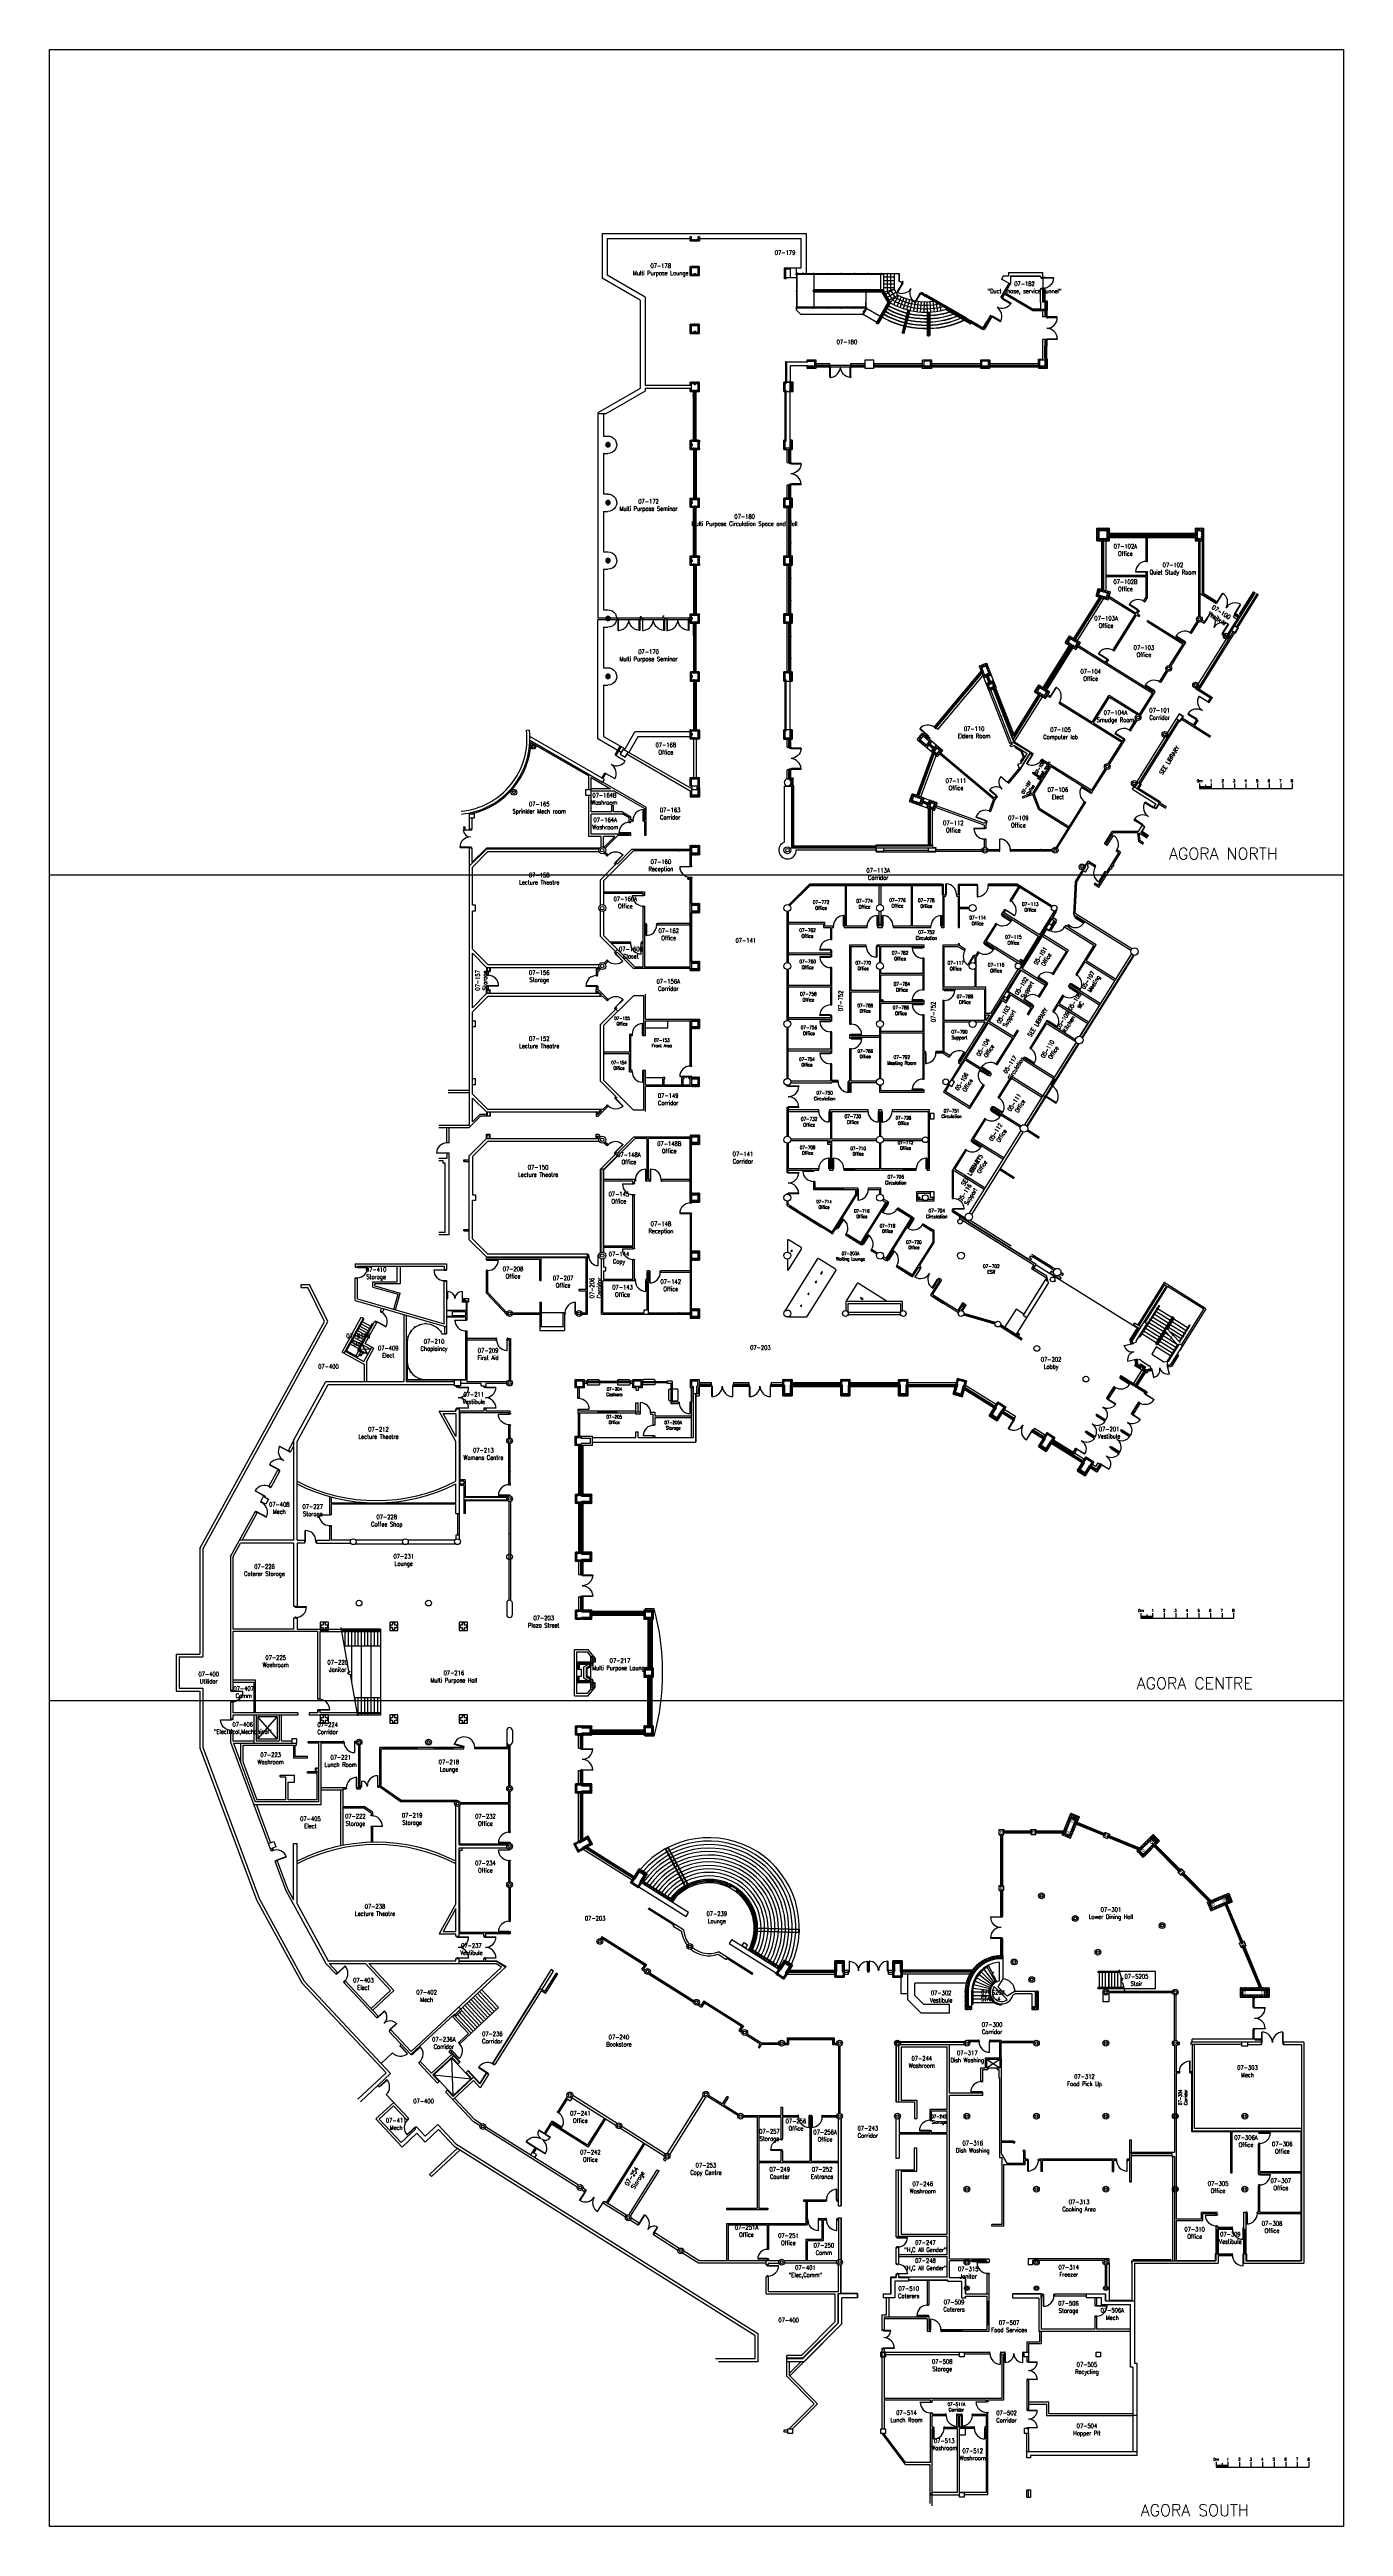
# Model space of a CAD drawing. Extents: x 11182 to 734459, y -1391328 to 152085.
# Drawn here: x 62862 to 174624, y -736982 to -523132 of the extents above; entities that cross this region are included whole.
import ezdxf
from ezdxf.enums import TextEntityAlignment as Align

# ---------------------------------------------------------------- set-up
doc = ezdxf.new("R2010")
doc.units = 0
doc.header["$LTSCALE"] = 500
doc.header["$MEASUREMENT"] = 0
doc.layers.get('0').update_dxf_attribs({"linetype": 'CONTINUOUS'})
doc.layers.add('0_Defpoints', color=106, linetype='CONTINUOUS', plot=False)
for name, color, linetype in [('0_room_data', 7, 'CONTINUOUS'), ('0_text', 7, 'CONTINUOUS'), ('1_Wall_Exist', 251, 'CONTINUOUS'), ('3_Text', 7, 'CONTINUOUS')]:
    doc.layers.add(name, color=color, linetype=linetype)
doc.styles.add('1_200', font='simplex.shx', dxfattribs={"width": 0.75, "height": 460})
doc.styles.get("Standard").update_dxf_attribs({"font": 'ROMANS', "height": 200})

# ---------------------------------------------------------------- blocks, each defined once
blk = doc.blocks.new('room_data')
at = {"layer": '3_Text', "style": '1_200', "width": 0.75}
for tag, p in [('ROOMNUM', (0, 0)), ('ROOMUSE', (0, -575))]:
    blk.add_attdef(tag, text='', height=345, dxfattribs=at).set_placement(p, align=Align.MIDDLE_CENTER)
blk = doc.blocks.new('2-door')
for p, q in [((805, 974), (109, 974)), ((109, 953), (805, 953)), ((109, 946), (805, 946)), ((109, 944), (805, 944)), ((109, 937), (805, 937)), ((109, 916), (805, 916)), ((109, -916), (805, -916)), ((109, -937), (805, -937)), ((109, -944), (805, -944)), ((109, -946), (805, -946)), ((109, -953), (805, -953)), ((805, -974), (109, -974))]:
    blk.add_line(p, q)
for points in [[(0, 914), (91, 914), (91, 976), (0, 976)], [(81, 916), (109, 916), (109, 974), (81, 974)], [(96, 937), (109, 937), (109, 953), (96, 953)], [(805, 916), (833, 916), (833, 974), (805, 974)], [(818, 937), (805, 937), (805, 953), (818, 953)], [(823, 914), (914, 914), (914, 976), (823, 976)], [(0, -914), (91, -914), (91, -976), (0, -976)], [(81, -916), (109, -916), (109, -974), (81, -974)], [(96, -937), (109, -937), (109, -953), (96, -953)], [(805, -916), (833, -916), (833, -974), (805, -974)], [(818, -937), (805, -937), (805, -953), (818, -953)], [(823, -914), (914, -914), (914, -976), (823, -976)]]:
    blk.add_lwpolyline(points, close=True)
for centre, start, end in [((0, 914), 270, 0), ((0, -914), 0, 90)]:
    blk.add_arc(centre, 914, start, end)
blk = doc.blocks.new('4-CURTAIN-WALL')
for p, q in [((1.2, 0), (-1.2, 0)), ((-1.2, 0), (-1.2, -4)), ((-1.1, -4), (-1.2, -3.9)), ((-1.2, -3.9), (-1.2, -3.9)), ((-1.2, -3.9), (-1, -3.9)), ((-1.2, -4), (-1.1, -4)), ((-1.2, -5.6), (-1.1, -5.5)), ((-1.1, -5.5), (-1.2, -5.5)), ((-1.2, -5.5), (-1.2, -5.7)), ((-1, -5.6), (-1.2, -5.6)), ((-1.2, -5.6), (-1.2, -5.6)), ((-1.2, -6.5), (-1.2, -5.7)), ((-1.1, -5.7), (-1.2, -5.7)), ((-1.1, -5.7), (-1.2, -5.7)), ((1.2, -6.5), (-1.2, -6.5)), ((1.1, -0.1), (-1.1, -0.1)), ((-1.1, -0.1), (-1.1, -3.8)), ((-1.1, -3.8), (-0.9, -3.8)), ((-1.1, -4), (-1.1, -4)), ((-1.1, -5.5), (-1.1, -5.5)), ((-1.1, -5.8), (-1.1, -5.8)), ((-1.1, -5.8), (-1.1, -6.4)), ((-1, -6), (-1.1, -5.8)), ((1.1, -6.4), (-1.1, -6.4)), ((-1, -3.9), (-1, -3.9)), ((-1, -3.9), (-1, -4)), ((-1, -4), (-1, -4)), ((-1, -4), (-0.3, -4)), ((1, -5.5), (-1, -5.5)), ((-1, -5.5), (-1, -5.5)), ((-1, -5.5), (-1, -5.6)), ((-1, -5.6), (-1, -5.6)), ((-0.9, -5.7), (-1, -5.7)), ((-1, -5.7), (-1, -5.9)), ((-1, -5.9), (-0.9, -6)), ((-0.9, -6), (-1, -6)), ((-0.9, -3.8), (-0.9, -3.9)), ((-0.9, -3.9), (-0.3, -3.9)), ((-0.9, -5.7), (-0.9, -5.6)), ((-0.9, -5.6), (-0.3, -5.6)), ((-0.7, -5.2), (-0.7, -4.3)), ((-0.3, -3.9), (-0.3, -3.8)), ((-0.3, -3.8), (-0.2, -3.8)), ((-0.3, -4), (-0.3, -4.1)), ((-0.3, -4.1), (-0.3, -4.1)), ((-0.3, -4.1), (-0.3, -5.2)), ((-0.3, -5.2), (-0.1, -5.2)), ((-0.3, -5.6), (-0.3, -5.6)), ((-0.3, -5.6), (0.3, -5.6)), ((-0.2, -3.8), (-0.2, -3.8)), ((-0.2, -3.8), (0.2, -3.8)), ((-0.2, -5.6), (0.3, -5.6)), ((-0.2, -5.7), (-0.2, -5.6)), ((0.3, -5.7), (-0.2, -5.7)), ((-0.2, -5.7), (-0.2, -5.8)), ((-0.2, -5.8), (0.2, -5.8)), ((-0.1, -4.8), (0, -4.6)), ((-0.1, -5.2), (-0.1, -4.8)), ((-0.1, -5.8), (-0.1, -5.7)), ((0, -4.6), (0, -4.6)), ((0, -4.6), (0.1, -4.8)), ((0.1, -4.8), (0.1, -5.2)), ((0.1, -5.2), (0.3, -5.2)), ((0.1, -5.8), (0.1, -5.7)), ((0.2, -3.8), (0.2, -3.8)), ((0.2, -3.8), (0.3, -3.8)), ((0.2, -5.8), (0.2, -5.7)), ((0.3, -3.8), (0.3, -3.9)), ((0.3, -3.9), (0.9, -3.9)), ((0.3, -4.1), (0.3, -4)), ((0.3, -4), (1, -4)), ((0.3, -5.2), (0.3, -4.1)), ((0.3, -4.1), (0.3, -4.1)), ((0.3, -5.6), (0.3, -5.7)), ((0.3, -5.6), (0.9, -5.6)), ((0.3, -5.6), (0.3, -5.6)), ((0.8, -5.2), (0.8, -4.3)), ((0.9, -3.9), (0.9, -3.8)), ((0.9, -3.8), (1.1, -3.8)), ((0.9, -5.6), (0.9, -5.7)), ((0.9, -5.7), (1, -5.7)), ((1, -5.9), (0.9, -6)), ((0.9, -6), (1, -6)), ((1, -4), (1, -3.9)), ((1, -3.9), (1, -3.9)), ((1, -3.9), (1.2, -3.9)), ((1, -4), (1, -4)), ((1, -5.6), (1, -5.5)), ((1, -5.5), (1, -5.5)), ((1.2, -5.6), (1, -5.6)), ((1, -5.6), (1, -5.6)), ((1, -5.7), (1, -5.9)), ((1, -6), (1.1, -5.8)), ((1.1, -3.8), (1.1, -0.1)), ((1.2, -3.9), (1.1, -4)), ((1.1, -4), (1.1, -4)), ((1.1, -4), (1.2, -4)), ((1.2, -5.5), (1.1, -5.5)), ((1.1, -5.5), (1.1, -5.5)), ((1.1, -5.5), (1.2, -5.6)), ((1.1, -5.7), (1.2, -5.7)), ((1.1, -5.7), (1.2, -5.7)), ((1.1, -5.8), (1.1, -5.8)), ((1.1, -5.8), (1.1, -6.4)), ((1.2, -4), (1.2, 0)), ((1.2, -3.9), (1.2, -3.9)), ((1.2, -5.6), (1.2, -5.6)), ((1.2, -5.7), (1.2, -5.5)), ((1.2, -5.7), (1.2, -6.5))]:
    blk.add_line(p, q)
for points in [[(-0.3, -5.5), (-0.3, -5.2), (0.3, -5.2), (0.3, -5.5)], [(-0.1, -4.1), (-0.1, -4), (0.1, -4), (0.1, -4.1), (0.2, -4.2), (0.2, -4.5), (0, -4.4), (-0.2, -4.5), (-0.2, -4.2)]]:
    blk.add_lwpolyline(points, close=True)
for centre, radius, start, end in [((-1.1, -5.8), 0.04, 270, 90), ((-1.1, -5.8), 0.05, 288.66292, 90), ((1.1, -5.8), 0.04, 90, 270), ((1.1, -5.8), 0.05, 90, 251.33708)]:
    blk.add_arc(centre, radius, start, end)

msp = doc.modelspace()

# ---------------------------------------------------------------- hatches: boundary and pattern name
at = {"layer": '1_Wall_Exist'}
for points in [[(111278, -557167), (111297, -557226), (111297, -557286), (111280, -557339), (111251, -557388), (111218, -557418), (111185, -557437), (111149, -557450), (111112, -557455), (111068, -557455), (111031, -557444), (110992, -557426), (110960, -557400), (110927, -557360), (110908, -557318), (110899, -557272), (110900, -557220), (110915, -557174), (110936, -557138), (110963, -557106), (110994, -557084), (111029, -557067), (111064, -557057), (111108, -557055), (111151, -557060), (111187, -557075), (111219, -557095), (111248, -557120), (111270, -557152)], [(111278, -562167), (111297, -562226), (111297, -562286), (111280, -562339), (111251, -562388), (111218, -562418), (111185, -562437), (111149, -562450), (111112, -562455), (111068, -562455), (111031, -562444), (110992, -562426), (110960, -562400), (110927, -562360), (110908, -562318), (110899, -562272), (110900, -562220), (110915, -562174), (110936, -562138), (110963, -562106), (110994, -562084), (111029, -562067), (111064, -562057), (111108, -562055), (111151, -562060), (111187, -562075), (111219, -562095), (111248, -562120), (111270, -562152)], [(111278, -567168), (111296, -567226), (111297, -567286), (111280, -567339), (111251, -567388), (111218, -567418), (111185, -567437), (111149, -567450), (111112, -567456), (111068, -567456), (111031, -567445), (110992, -567426), (110960, -567400), (110927, -567360), (110908, -567318), (110899, -567272), (110900, -567220), (110915, -567174), (110936, -567138), (110963, -567106), (110994, -567084), (111029, -567067), (111064, -567057), (111108, -567055), (111151, -567060), (111187, -567075), (111219, -567095), (111248, -567120), (111270, -567152)], [(111278, -572168), (111296, -572226), (111297, -572286), (111280, -572339), (111251, -572388), (111218, -572418), (111185, -572437), (111148, -572450), (111111, -572456), (111068, -572456), (111031, -572445), (110992, -572426), (110960, -572400), (110926, -572360), (110908, -572318), (110899, -572272), (110900, -572220), (110915, -572174), (110936, -572138), (110963, -572106), (110994, -572084), (111029, -572067), (111064, -572057), (111108, -572055), (111151, -572060), (111187, -572075), (111219, -572095), (111248, -572120), (111270, -572152)], [(111278, -577168), (111296, -577226), (111297, -577286), (111280, -577339), (111251, -577388), (111218, -577418), (111185, -577437), (111148, -577450), (111111, -577456), (111068, -577456), (111031, -577445), (110992, -577426), (110959, -577401), (110926, -577360), (110907, -577318), (110899, -577272), (110900, -577220), (110915, -577174), (110936, -577138), (110963, -577106), (110994, -577084), (111029, -577067), (111064, -577057), (111108, -577055), (111151, -577061), (111187, -577075), (111219, -577095), (111247, -577120), (111270, -577152)]]:
    msp.add_hatch(color=256, dxfattribs=at).paths.add_polyline_path(points)

# ---------------------------------------------------------------- linework, layer by layer
for p, q in [((162199, -586495), (162199, -586941)), ((162199, -586941), (170199, -586941)), ((162299, -586741), (162299, -586941)), ((162399, -586741), (162399, -586941)), ((162499, -586741), (162499, -586941)), ((162599, -586741), (162599, -586941)), ((162699, -586609), (162699, -586941)), ((162799, -586741), (162799, -586941)), ((162899, -586741), (162899, -586941)), ((162999, -586741), (162999, -586941)), ((163099, -586741), (163099, -586941)), ((163199, -586495), (163199, -586941)), ((164199, -586495), (164199, -586941)), ((165199, -586495), (165199, -586941)), ((166199, -586495), (166199, -586941)), ((167199, -586495), (167199, -586941)), ((168199, -586495), (168199, -586941)), ((169199, -586495), (169199, -586941)), ((170199, -586495), (170199, -586941)), ((157135, -658127), (157135, -658572)), ((157135, -658572), (165135, -658572)), ((157235, -658373), (157235, -658572)), ((157335, -658373), (157335, -658572)), ((157435, -658373), (157435, -658572)), ((157535, -658373), (157535, -658572)), ((157635, -658240), (157635, -658572)), ((157735, -658373), (157735, -658572)), ((157835, -658373), (157835, -658572)), ((157935, -658373), (157935, -658572)), ((158035, -658373), (158035, -658572)), ((158135, -658127), (158135, -658572)), ((159135, -658127), (159135, -658572)), ((160135, -658127), (160135, -658572)), ((161135, -658127), (161135, -658572)), ((162135, -658127), (162135, -658572)), ((163135, -658127), (163135, -658572)), ((164135, -658127), (164135, -658572)), ((165135, -658127), (165135, -658572)), ((163635, -731408), (163635, -731853)), ((163635, -731853), (171635, -731853)), ((163735, -731654), (163735, -731853)), ((163835, -731654), (163835, -731853)), ((163935, -731654), (163935, -731853)), ((164035, -731654), (164035, -731853)), ((164135, -731521), (164135, -731853)), ((164235, -731654), (164235, -731853)), ((164335, -731654), (164335, -731853)), ((164435, -731654), (164435, -731853)), ((164535, -731654), (164535, -731853)), ((164635, -731408), (164635, -731853)), ((165635, -731408), (165635, -731853)), ((166635, -731408), (166635, -731853)), ((167635, -731408), (167635, -731853)), ((168635, -731408), (168635, -731853)), ((169635, -731408), (169635, -731853)), ((170635, -731408), (170635, -731853)), ((171635, -731408), (171635, -731853))]:
    msp.add_line(p, q)
at = {"layer": '0_Defpoints'}
for points in [[(174624, -523132), (174624, -736982), (62862, -736982), (62862, -523132)], [(62862, -523132), (174624, -523132)], [(174624, -594415), (62862, -594415)], [(174624, -665698), (62862, -665698)]]:
    msp.add_lwpolyline(points, dxfattribs=at)
at = {"layer": '1_Wall_Exist'}
for p, q in [((110600, -539007), (110600, -542869)), ((110600, -539007), (128216, -539007)), ((111033, -539441), (118196, -539441)), ((111033, -539441), (111033, -542619)), ((118198, -539660), (118198, -539276)), ((118198, -539660), (118998, -539660)), ((118222, -539273), (118245, -539282)), ((118222, -539300), (118245, -539291)), ((118222, -539457), (118245, -539466)), ((118222, -539489), (118245, -539480)), ((118222, -539645), (118245, -539654)), ((118274, -539362), (118252, -539371)), ((118274, -539395), (118252, -539386)), ((118274, -539551), (118252, -539560)), ((118274, -539583), (118252, -539574)), ((118296, -539584), (118287, -539606)), ((118298, -539560), (118298, -539276)), ((118298, -539560), (118898, -539560)), ((118358, -539636), (118368, -539614)), ((118388, -539636), (118378, -539614)), ((118450, -539584), (118459, -539607)), ((118478, -539584), (118469, -539606)), ((118540, -539636), (118549, -539614)), ((118567, -539636), (118558, -539614)), ((118629, -539584), (118638, -539607)), ((118662, -539584), (118653, -539606)), ((118724, -539636), (118734, -539614)), ((118757, -539636), (118747, -539614)), ((118819, -539584), (118828, -539607)), ((118850, -539584), (118841, -539606)), ((118898, -539560), (118898, -539276)), ((118913, -539636), (118922, -539614)), ((118926, -539435), (118948, -539445)), ((118926, -539468), (118948, -539458)), ((118926, -539623), (118948, -539633)), ((118978, -539340), (118955, -539349)), ((118978, -539529), (118955, -539539)), ((118978, -539373), (118956, -539364)), ((118978, -539561), (118956, -539552)), ((118993, -539441), (127783, -539441)), ((118998, -539660), (118998, -539289)), ((118999, -539277), (118999, -539659)), ((127783, -541982), (127783, -539441)), ((128216, -539007), (128216, -542455)), ((113890, -544769), (110600, -542869)), ((114323, -544519), (111033, -542619)), ((118198, -541855), (118998, -541855)), ((118198, -542655), (118198, -541855)), ((118198, -542655), (118998, -542655)), ((118222, -542086), (118245, -542095)), ((118222, -542115), (118245, -542106)), ((118222, -542268), (118245, -542277)), ((118222, -542295), (118245, -542286)), ((118222, -542452), (118245, -542462)), ((118222, -542484), (118245, -542475)), ((118222, -542640), (118245, -542649)), ((118223, -541928), (118245, -541919)), ((118234, -541929), (118225, -541906)), ((118274, -541991), (118252, -542000)), ((118274, -542024), (118252, -542015)), ((118274, -542177), (118252, -542187)), ((118274, -542206), (118252, -542197)), ((118274, -542357), (118252, -542366)), ((118274, -542390), (118252, -542381)), ((118274, -542546), (118252, -542556)), ((118274, -542578), (118252, -542569)), ((118296, -542579), (118287, -542602)), ((118296, -541877), (118305, -541899)), ((118298, -541955), (118898, -541955)), ((118298, -542555), (118298, -541955)), ((118298, -542555), (118548, -542555)), ((118329, -541877), (118320, -541899)), ((118358, -542631), (118368, -542609)), ((118388, -542631), (118378, -542609)), ((118391, -541929), (118400, -541907)), ((118420, -541929), (118411, -541906)), ((118450, -542579), (118459, -542602)), ((118478, -542579), (118469, -542602)), ((118482, -541877), (118492, -541899)), ((118511, -541877), (118502, -541899)), ((118540, -542631), (118549, -542609)), ((118547, -542456), (118647, -542456)), ((118547, -542556), (118547, -542456)), ((118567, -542631), (118558, -542609)), ((118573, -541929), (118582, -541906)), ((118600, -541929), (118591, -541906)), ((118629, -542579), (118638, -542602)), ((118647, -542456), (118647, -542556)), ((118647, -542555), (118898, -542555)), ((118662, -542579), (118653, -542602)), ((118662, -541877), (118671, -541899)), ((118695, -541877), (118686, -541899)), ((118724, -542631), (118734, -542609)), ((118757, -542631), (118747, -542609)), ((118757, -541929), (118767, -541907)), ((118789, -541929), (118780, -541906)), ((118819, -542579), (118828, -542602)), ((118850, -542579), (118841, -542602)), ((118851, -541877), (118861, -541899)), ((118883, -541877), (118874, -541899)), ((118898, -542555), (118898, -541955)), ((118913, -542631), (118922, -542609)), ((118926, -541907), (118948, -541898)), ((118926, -542064), (118948, -542074)), ((118926, -542094), (118948, -542084)), ((118926, -542246), (118948, -542255)), ((118926, -542273), (118948, -542264)), ((118926, -542431), (118948, -542440)), ((118926, -542463), (118948, -542453)), ((118926, -542619), (118948, -542628)), ((118945, -541929), (118954, -541907)), ((118978, -541969), (118955, -541978)), ((118978, -542002), (118955, -541993)), ((118978, -542156), (118955, -542165)), ((118978, -542184), (118955, -542175)), ((118978, -542335), (118955, -542345)), ((118978, -542525), (118955, -542534)), ((118978, -542369), (118956, -542359)), ((118978, -542557), (118956, -542547)), ((118998, -542655), (118998, -541855)), ((126342, -542927), (126342, -541982)), ((126342, -541982), (127783, -541982)), ((126488, -542927), (126342, -542927)), ((126417, -542057), (126417, -542854)), ((126417, -542057), (126822, -542057)), ((127371, -542852), (126417, -542852)), ((127371, -542852), (126417, -542852)), ((126488, -542927), (126488, -542849)), ((126822, -542057), (126822, -542852)), ((127336, -542538), (127366, -542538)), ((127336, -542543), (127336, -542538)), ((127336, -542543), (127371, -542543)), ((127336, -542553), (127371, -542553)), ((127336, -542553), (127336, -542558)), ((127336, -542558), (127366, -542558)), ((127366, -542493), (127366, -542538)), ((127371, -542493), (127366, -542493)), ((127366, -542603), (127366, -542558)), ((127371, -542603), (127366, -542603)), ((127371, -542455), (127371, -541982)), ((127371, -542455), (127371, -545455)), ((127371, -542455), (127979, -542455)), ((127411, -542543), (127371, -542543)), ((127411, -542553), (127371, -542553)), ((127409, -542450), (127454, -542450)), ((127409, -542455), (127409, -542450)), ((127411, -545415), (127411, -542495)), ((127411, -542495), (134904, -542495)), ((127451, -545375), (127451, -542535)), ((127451, -542535), (134904, -542535)), ((127454, -542420), (127454, -542450)), ((127459, -542420), (127454, -542420)), ((127459, -542420), (127459, -542455)), ((127459, -542495), (127459, -542455)), ((127469, -542420), (127469, -542455)), ((127469, -542420), (127474, -542420)), ((127469, -542495), (127469, -542455)), ((127474, -542420), (127474, -542450)), ((127519, -542450), (127474, -542450)), ((127519, -542455), (127519, -542450)), ((127869, -542450), (127914, -542450)), ((127869, -542455), (127869, -542450)), ((127914, -542420), (127914, -542450)), ((127919, -542420), (127914, -542420)), ((127919, -542420), (127919, -542455)), ((127919, -542495), (127919, -542455)), ((127929, -542420), (127929, -542455)), ((127929, -542420), (127934, -542420)), ((127929, -542495), (127929, -542455)), ((127934, -542420), (127934, -542450)), ((127979, -542450), (127934, -542450)), ((127979, -542455), (127979, -542450)), ((127979, -542455), (136252, -542455)), ((128815, -542455), (128865, -542455)), ((128815, -542460), (128815, -542455)), ((128865, -542460), (128815, -542460)), ((128835, -542495), (128835, -542460)), ((128845, -542495), (128845, -542460)), ((128865, -542460), (128865, -542455)), ((128871, -542455), (128871, -545455)), ((130050, -542460), (130050, -542455)), ((130050, -542455), (130100, -542455)), ((130100, -542460), (130050, -542460)), ((130070, -542495), (130070, -542460)), ((130080, -542495), (130080, -542460)), ((130100, -542460), (130100, -542455)), ((131209, -542455), (131259, -542455)), ((131209, -542460), (131209, -542455)), ((131259, -542460), (131209, -542460)), ((131229, -542495), (131229, -542460)), ((131239, -542495), (131239, -542460)), ((131259, -542460), (131259, -542455)), ((132362, -542455), (132412, -542455)), ((132362, -542460), (132362, -542455)), ((132412, -542460), (132362, -542460)), ((132382, -542495), (132382, -542460)), ((132392, -542495), (132392, -542460)), ((132412, -542460), (132412, -542455)), ((133522, -542455), (133572, -542455)), ((133522, -542460), (133522, -542455)), ((133572, -542460), (133522, -542460)), ((133542, -542495), (133542, -542460)), ((133552, -542495), (133552, -542460)), ((133572, -542460), (133572, -542455)), ((134624, -542455), (134624, -543955)), ((134707, -542455), (134757, -542455)), ((134707, -542460), (134707, -542455)), ((134757, -542460), (134707, -542460)), ((134727, -542495), (134727, -542460)), ((134737, -542495), (134737, -542460)), ((134757, -542460), (134757, -542455)), ((134904, -542455), (134904, -544068)), ((134904, -542495), (134904, -542535)), ((134904, -542760), (135818, -542760)), ((134904, -543065), (135818, -543065)), ((135208, -542455), (135208, -543987)), ((135513, -542455), (135513, -543905)), ((135818, -542455), (135818, -543824)), ((136252, -543125), (136252, -542455)), ((136252, -542455), (136252, -543119)), ((136252, -543119), (136485, -543254)), ((136485, -543254), (136252, -543125)), ((136547, -543150), (136485, -543258)), ((136547, -543150), (136485, -543258)), ((136547, -543151), (136554, -543137)), ((136547, -543150), (136547, -543151)), ((136548, -543152), (136555, -543140)), ((136598, -543163), (136554, -543137)), ((136596, -543163), (136555, -543140)), ((136562, -543223), (136596, -543163)), ((136564, -543222), (136598, -543163)), ((145223, -542692), (145073, -542952)), ((145854, -543403), (145073, -542952)), ((145702, -542692), (145223, -542692)), ((145702, -542392), (148668, -542392)), ((145702, -542392), (145702, -542692)), ((145854, -542693), (148467, -542692)), ((145854, -542692), (145854, -543403)), ((148468, -542692), (145854, -542693)), ((145854, -542693), (145854, -543403)), ((148468, -542796), (148468, -542692)), ((148473, -542796), (148668, -542796)), ((148486, -542795), (148486, -542846)), ((148486, -542846), (148524, -542846)), ((148524, -542846), (148524, -542859)), ((148524, -542859), (148587, -542859)), ((148587, -542846), (148638, -542846)), ((148587, -542859), (148587, -542846)), ((148628, -542811), (149582, -542811)), ((148628, -542862), (148628, -542811)), ((149582, -542862), (148628, -542862)), ((148638, -542795), (148635, -542795)), ((148638, -542846), (148638, -542795)), ((148668, -542796), (148668, -542392)), ((148668, -542793), (148860, -542793)), ((148668, -542796), (148668, -542849)), ((148668, -542902), (148668, -543813)), ((149509, -543176), (149469, -543261)), ((149540, -543088), (149509, -543176)), ((149563, -542998), (149540, -543088)), ((149582, -542864), (149563, -542998)), ((149582, -542811), (149582, -542864)), ((113890, -544769), (113890, -552384)), ((114323, -544519), (114323, -552108)), ((127336, -543984), (127366, -543984)), ((127336, -543989), (127336, -543984)), ((127336, -543989), (127371, -543989)), ((127336, -543999), (127371, -543999)), ((127336, -543999), (127336, -544004)), ((127336, -544004), (127366, -544004)), ((127366, -543939), (127366, -543984)), ((127371, -543939), (127366, -543939)), ((127366, -544049), (127366, -544004)), ((127371, -544049), (127366, -544049)), ((127366, -545307), (127366, -545352)), ((127371, -545307), (127366, -545307)), ((127411, -543989), (127371, -543989)), ((127411, -543999), (127371, -543999)), ((134757, -544070), (128868, -544070)), ((128871, -543955), (128871, -543960)), ((134824, -543955), (128871, -543955)), ((128871, -543960), (128916, -543960)), ((134780, -544030), (128873, -544030)), ((134871, -543875), (128876, -543875)), ((134848, -543915), (128902, -543915)), ((128916, -543990), (128916, -543960)), ((128921, -543990), (128916, -543990)), ((128921, -543915), (128921, -543955)), ((128921, -543990), (128921, -543955)), ((128921, -544030), (128921, -543990)), ((128931, -543915), (128931, -543955)), ((128931, -543990), (128931, -543955)), ((128931, -543990), (128936, -543990)), ((128931, -544030), (128931, -543990)), ((128936, -543990), (128936, -543960)), ((128981, -543960), (128936, -543960)), ((128981, -543955), (128981, -543960)), ((130020, -543955), (130020, -543960)), ((130020, -543960), (130065, -543960)), ((130065, -543990), (130065, -543960)), ((130070, -543990), (130065, -543990)), ((130070, -543915), (130070, -543955)), ((130070, -543990), (130070, -543955)), ((130070, -544030), (130070, -543990)), ((130080, -543915), (130080, -543955)), ((130080, -543990), (130080, -543955)), ((130080, -543990), (130085, -543990)), ((130080, -544030), (130080, -543990)), ((130085, -543990), (130085, -543960)), ((130130, -543960), (130085, -543960)), ((130130, -543955), (130130, -543960)), ((131179, -543955), (131179, -543960)), ((131179, -543960), (131224, -543960)), ((131224, -543990), (131224, -543960)), ((131229, -543990), (131224, -543990)), ((131229, -543915), (131229, -543955)), ((131229, -543990), (131229, -543955)), ((131229, -544030), (131229, -543990)), ((131239, -543915), (131239, -543955)), ((131239, -543990), (131239, -543955)), ((131239, -543990), (131244, -543990)), ((131239, -544030), (131239, -543990)), ((131244, -543990), (131244, -543960)), ((131289, -543960), (131244, -543960)), ((131289, -543955), (131289, -543960)), ((132337, -543955), (132337, -543960)), ((132337, -543960), (132382, -543960)), ((132382, -543990), (132382, -543960)), ((132387, -543990), (132382, -543990)), ((132387, -543915), (132387, -543955)), ((132387, -543990), (132387, -543955)), ((132387, -544030), (132387, -543990)), ((132397, -543915), (132397, -543955)), ((132397, -543990), (132397, -543955)), ((132397, -543990), (132402, -543990)), ((132397, -544030), (132397, -543990)), ((132402, -543990), (132402, -543960)), ((132447, -543960), (132402, -543960)), ((132447, -543955), (132447, -543960)), ((133410, -545112), (133365, -545106)), ((133367, -543955), (133367, -545455)), ((133367, -545455), (133367, -544934)), ((133497, -543955), (133497, -543960)), ((133497, -543960), (133542, -543960)), ((133542, -543990), (133542, -543960)), ((133547, -543990), (133542, -543990)), ((133547, -543915), (133547, -543955)), ((133547, -543990), (133547, -543955)), ((133547, -544030), (133547, -543990)), ((133557, -543915), (133557, -543955)), ((133557, -543990), (133557, -543955)), ((133557, -543990), (133562, -543990)), ((133557, -544030), (133557, -543990)), ((133562, -543990), (133562, -543960)), ((133607, -543960), (133562, -543960)), ((133607, -543955), (133607, -543960)), ((135282, -544979), (134297, -546685)), ((134331, -546705), (135328, -544979)), ((135394, -544944), (134366, -546725)), ((135461, -544979), (134430, -546764)), ((135507, -544979), (134465, -546784)), ((134666, -543955), (134666, -543960)), ((134666, -543960), (134711, -543960)), ((134711, -543990), (134711, -543960)), ((134716, -543990), (134711, -543990)), ((134716, -543915), (134716, -543955)), ((134716, -543990), (134716, -543955)), ((134716, -544030), (134716, -543990)), ((134726, -543915), (134726, -543955)), ((134726, -543990), (134726, -543955)), ((134726, -543990), (134731, -543990)), ((134726, -544030), (134726, -543990)), ((134731, -543990), (134731, -543960)), ((134776, -543960), (134731, -543960)), ((134757, -544070), (135282, -544979)), ((134776, -543955), (134776, -543960)), ((134780, -544030), (135328, -544979)), ((134811, -544083), (134846, -544062)), ((134816, -544091), (134851, -544071)), ((134824, -543955), (135394, -544944)), ((134844, -544058), (134869, -544043)), ((134846, -544062), (134844, -544058)), ((134846, -544062), (134876, -544045)), ((134851, -544002), (134847, -544004)), ((134847, -544004), (134869, -544043)), ((134848, -543915), (135402, -544878)), ((134851, -544002), (134876, -544045)), ((134851, -544071), (134881, -544054)), ((134851, -544071), (134854, -544075)), ((134854, -544075), (134879, -544060)), ((135437, -544858), (134871, -543875)), ((134911, -544025), (134876, -544045)), ((134902, -544099), (134879, -544060)), ((134916, -544034), (134881, -544054)), ((134906, -544097), (134881, -544054)), ((134906, -544097), (134902, -544099)), ((134904, -543370), (135818, -543370)), ((134904, -543674), (135818, -543674)), ((134904, -544068), (135818, -543824)), ((134904, -544068), (135437, -544994)), ((135021, -544272), (135780, -543834)), ((135173, -544536), (135965, -544079)), ((135208, -543987), (135665, -544779)), ((135237, -545136), (135272, -545156)), ((135242, -545127), (135277, -545147)), ((135247, -545199), (135272, -545156)), ((135247, -545199), (135251, -545202)), ((135251, -545202), (135274, -545163)), ((135271, -544880), (135305, -544860)), ((135302, -545173), (135272, -545156)), ((135300, -545178), (135274, -545163)), ((135276, -544889), (135310, -544869)), ((135302, -545104), (135277, -545147)), ((135307, -545165), (135277, -545147)), ((135306, -545106), (135284, -545145)), ((135310, -545160), (135284, -545145)), ((135302, -545173), (135300, -545178)), ((135302, -545104), (135306, -545106)), ((135302, -545173), (135337, -545193)), ((135303, -544856), (135329, -544841)), ((135305, -544860), (135303, -544856)), ((135305, -544860), (135336, -544843)), ((135311, -544799), (135306, -544802)), ((135306, -544802), (135329, -544841)), ((135307, -545165), (135310, -545160)), ((135342, -545185), (135307, -545165)), ((135310, -544869), (135341, -544851)), ((135310, -544869), (135313, -544873)), ((135311, -544799), (135336, -544843)), ((135313, -544873), (135339, -544858)), ((135325, -544800), (136083, -544363)), ((135370, -544823), (135336, -544843)), ((135337, -545193), (135342, -545185)), ((135361, -544897), (135339, -544858)), ((135375, -544831), (135341, -544851)), ((135366, -544895), (135341, -544851)), ((135461, -544979), (135343, -544775)), ((135366, -544895), (135361, -544897)), ((135507, -544979), (135377, -544755)), ((136112, -544334), (135437, -544994)), ((135513, -543905), (135892, -544562)), ((136181, -544369), (135772, -545176)), ((135818, -543824), (136112, -544334)), ((136411, -544479), (136042, -545305)), ((136120, -543999), (136075, -544078)), ((136075, -544078), (136119, -544104)), ((136076, -544076), (136118, -544094)), ((136117, -544015), (136085, -544070)), ((136085, -544070), (136090, -544072)), ((136090, -544072), (136091, -544070)), ((136091, -544070), (136100, -544075)), ((136100, -544075), (136099, -544077)), ((136099, -544077), (136103, -544080)), ((136103, -544080), (136104, -544078)), ((136104, -544078), (136120, -544087)), ((136117, -544009), (136493, -543358)), ((136122, -544012), (136117, -544009)), ((136119, -544016), (136117, -544015)), ((136120, -544087), (136118, -544089)), ((136118, -544089), (136121, -544090)), ((136119, -544104), (136164, -544025)), ((136125, -544002), (136120, -543999)), ((136123, -544004), (136121, -544008)), ((136121, -544008), (136123, -544010)), ((136121, -544090), (136152, -544035)), ((136122, -544006), (136134, -543986)), ((136122, -544000), (136125, -544002)), ((136124, -544007), (136122, -544006)), ((136124, -544007), (136122, -544012)), ((136125, -544002), (136123, -544004)), ((136127, -544003), (136124, -544007)), ((136127, -544009), (136124, -544013)), ((136158, -544021), (136127, -544003)), ((136153, -544024), (136127, -544009)), ((136145, -543993), (136131, -543985)), ((136134, -543986), (136140, -543990)), ((136140, -543990), (136139, -543992)), ((136141, -543999), (136139, -543998)), ((136141, -543994), (136143, -543995)), ((136141, -543999), (136142, -543997)), ((136141, -543999), (136143, -544001)), ((136143, -544006), (136504, -543381)), ((136143, -543995), (136145, -543993)), ((136149, -544010), (136143, -544006)), ((136159, -543992), (136149, -544010)), ((136150, -544028), (136153, -544024)), ((136156, -544008), (136152, -544006)), ((136154, -544007), (136155, -544005)), ((136155, -544005), (136157, -544006)), ((136155, -544031), (136161, -544020)), ((136157, -544032), (136155, -544031)), ((136156, -544003), (136158, -544000)), ((136159, -544004), (136156, -544003)), ((136157, -544006), (136156, -544008)), ((136158, -544030), (136156, -544029)), ((136157, -544026), (136158, -544021)), ((136162, -544023), (136157, -544032)), ((136158, -544000), (136171, -544008)), ((136161, -544025), (136158, -544030)), ((136500, -543403), (136159, -543992)), ((136162, -544003), (136161, -544005)), ((136161, -544020), (136163, -544021)), ((136162, -544023), (136161, -544025)), ((136171, -544008), (136162, -544003)), ((136171, -544008), (136162, -544023)), ((136164, -544025), (136162, -544023)), ((136163, -544021), (136528, -543389)), ((136646, -544577), (136318, -545420)), ((136493, -543390), (136480, -543382)), ((136493, -543364), (136482, -543383)), ((136482, -543383), (136488, -543387)), ((136483, -543262), (136488, -543252)), ((136483, -543262), (136527, -543287)), ((136488, -543252), (136485, -543258)), ((136485, -543261), (136489, -543253)), ((136485, -543261), (136526, -543285)), ((136486, -543365), (136532, -543286)), ((136491, -543368), (136486, -543365)), ((136488, -543367), (136491, -543368)), ((136488, -543387), (136490, -543385)), ((136491, -543368), (136492, -543366)), ((136492, -543366), (136495, -543361)), ((136492, -543386), (136494, -543387)), ((136498, -543360), (136493, -543358)), ((136495, -543365), (136493, -543364)), ((136493, -543369), (136495, -543365)), ((136524, -543387), (136493, -543369)), ((136494, -543387), (136493, -543390)), ((136494, -543382), (136497, -543383)), ((136495, -543365), (136498, -543360)), ((136495, -543361), (136497, -543363)), ((136495, -543385), (136497, -543383)), ((136497, -543383), (136499, -543384)), ((136498, -543355), (136530, -543300)), ((136501, -543356), (136498, -543355)), ((136498, -543366), (136500, -543362)), ((136524, -543381), (136498, -543366)), ((136500, -543403), (136510, -543385)), ((136510, -543385), (136504, -543381)), ((136507, -543395), (136506, -543397)), ((136506, -543397), (136519, -543405)), ((136509, -543396), (136507, -543395)), ((136510, -543391), (136508, -543389)), ((136510, -543391), (136508, -543393)), ((136508, -543393), (136511, -543394)), ((136512, -543392), (136510, -543391)), ((136510, -543400), (136512, -543397)), ((136519, -543405), (136510, -543400)), ((136511, -543394), (136512, -543392)), ((136526, -543377), (136524, -543381)), ((136528, -543384), (136524, -543387)), ((136530, -543382), (136525, -543390)), ((136525, -543390), (136527, -543392)), ((136526, -543285), (136548, -543248)), ((136527, -543287), (136548, -543250)), ((136531, -543379), (136528, -543384)), ((136528, -543389), (136533, -543381)), ((136528, -543389), (136529, -543387)), ((136530, -543391), (136528, -543389)), ((136529, -543387), (136532, -543383)), ((136530, -543300), (136534, -543302)), ((136576, -543312), (136530, -543391)), ((136532, -543383), (136530, -543382)), ((136531, -543289), (136568, -543316)), ((136533, -543381), (136531, -543379)), ((136532, -543286), (136576, -543312)), ((136534, -543302), (136533, -543305)), ((136533, -543305), (136542, -543310)), ((136565, -543320), (136533, -543375)), ((136542, -543310), (136543, -543307)), ((136543, -543307), (136548, -543310)), ((136548, -543310), (136546, -543312)), ((136546, -543312), (136562, -543321)), ((136548, -543248), (136561, -543256)), ((136548, -543250), (136562, -543258)), ((136561, -543256), (136576, -543231)), ((136576, -543231), (136562, -543223)), ((136562, -543258), (136578, -543230)), ((136562, -543321), (136563, -543319)), ((136563, -543319), (136565, -543320)), ((136578, -543230), (136564, -543222)), ((136569, -543214), (136576, -543201)), ((136583, -543222), (136569, -543214)), ((136571, -543213), (136576, -543204)), ((136582, -543220), (136571, -543213)), ((136576, -543201), (136590, -543209)), ((136576, -543204), (136588, -543210)), ((136588, -543210), (136582, -543220)), ((136590, -543209), (136583, -543222)), ((136887, -544664), (136600, -545522)), ((137131, -544739), (136887, -545610)), ((137379, -544802), (137178, -545684)), ((137640, -544855), (137482, -545746)), ((137651, -544883), (137606, -544962)), ((137606, -544962), (137650, -544988)), ((137607, -544960), (137649, -544978)), ((137648, -544899), (137616, -544954)), ((137616, -544954), (137621, -544956)), ((137621, -544956), (137622, -544954)), ((137622, -544954), (137631, -544959)), ((137631, -544959), (137630, -544961)), ((137630, -544961), (137634, -544964)), ((137634, -544964), (137635, -544962)), ((137635, -544962), (137651, -544971)), ((137648, -544893), (138024, -544242)), ((137653, -544896), (137648, -544893)), ((137650, -544900), (137648, -544899)), ((137651, -544971), (137649, -544973)), ((137649, -544973), (137652, -544974)), ((137650, -544988), (137695, -544909)), ((137656, -544886), (137651, -544883)), ((137654, -544888), (137652, -544892)), ((137652, -544892), (137654, -544894)), ((137652, -544974), (137683, -544919)), ((137653, -544890), (137665, -544870)), ((137653, -544884), (137656, -544886)), ((137655, -544891), (137653, -544890)), ((137655, -544891), (137653, -544896)), ((137656, -544886), (137654, -544888)), ((137658, -544887), (137655, -544891)), ((137658, -544893), (137655, -544897)), ((137689, -544905), (137658, -544887)), ((137684, -544908), (137658, -544893)), ((137675, -544877), (137662, -544869)), ((137665, -544870), (137671, -544874)), ((137671, -544874), (137670, -544876)), ((137672, -544883), (137670, -544882)), ((137672, -544878), (137674, -544879)), ((137672, -544883), (137673, -544881)), ((137672, -544883), (137674, -544885)), ((137674, -544890), (138034, -544265)), ((137674, -544879), (137675, -544877)), ((137680, -544894), (137674, -544890)), ((137690, -544876), (137680, -544894)), ((137681, -544912), (137684, -544908)), ((137687, -544892), (137683, -544890)), ((137685, -544891), (137686, -544889)), ((137686, -544889), (137688, -544890)), ((137686, -544915), (137692, -544904)), ((137688, -544916), (137686, -544915)), ((137687, -544887), (137689, -544884)), ((137690, -544888), (137687, -544887)), ((137688, -544890), (137687, -544892)), ((137689, -544914), (137687, -544913)), ((137688, -544910), (137689, -544905)), ((137693, -544907), (137688, -544916)), ((137689, -544884), (137702, -544892)), ((137692, -544909), (137689, -544914)), ((138031, -544287), (137690, -544876)), ((137693, -544887), (137692, -544889)), ((137692, -544904), (137694, -544905)), ((137693, -544907), (137692, -544909)), ((137702, -544892), (137693, -544887)), ((137702, -544892), (137693, -544907)), ((137695, -544909), (137693, -544907)), ((137694, -544905), (138059, -544273)), ((137883, -544891), (137769, -545789)), ((138024, -544274), (138011, -544266)), ((138024, -544248), (138013, -544267)), ((138013, -544267), (138019, -544271)), ((138017, -544249), (138063, -544170)), ((138022, -544252), (138017, -544249)), ((138019, -544251), (138022, -544252)), ((138019, -544271), (138021, -544269)), ((138022, -544252), (138023, -544250)), ((138023, -544250), (138025, -544245)), ((138023, -544270), (138025, -544271)), ((138029, -544244), (138024, -544242)), ((138026, -544249), (138024, -544248)), ((138024, -544253), (138026, -544249)), ((138055, -544271), (138024, -544253)), ((138025, -544271), (138024, -544274)), ((138025, -544245), (138028, -544247)), ((138027, -544267), (138025, -544266)), ((138026, -544249), (138029, -544244)), ((138026, -544269), (138027, -544267)), ((138027, -544267), (138030, -544268)), ((138028, -544250), (138031, -544246)), ((138055, -544265), (138028, -544250)), ((138029, -544239), (138061, -544184)), ((138031, -544240), (138029, -544239)), ((138031, -544287), (138041, -544269)), ((138041, -544269), (138034, -544265)), ((138038, -544279), (138037, -544281)), ((138037, -544281), (138050, -544289)), ((138041, -544275), (138038, -544273)), ((138040, -544280), (138038, -544279)), ((138041, -544275), (138039, -544277)), ((138039, -544277), (138042, -544278)), ((138043, -544276), (138041, -544275)), ((138041, -544284), (138043, -544281)), ((138050, -544289), (138041, -544284)), ((138042, -544278), (138043, -544276)), ((138057, -544261), (138055, -544265)), ((138061, -544266), (138055, -544274)), ((138059, -544268), (138055, -544271)), ((138055, -544274), (138058, -544276)), ((138062, -544263), (138059, -544268)), ((138059, -544273), (138064, -544265)), ((138059, -544273), (138060, -544271)), ((138061, -544275), (138059, -544273)), ((138060, -544271), (138063, -544267)), ((138061, -544184), (138065, -544186)), ((138107, -544196), (138061, -544275)), ((138063, -544267), (138061, -544266)), ((138062, -544173), (138098, -544200)), ((138064, -544265), (138062, -544263)), ((138063, -544170), (138107, -544196)), ((138065, -544186), (138064, -544189)), ((138064, -544189), (138073, -544194)), ((138096, -544204), (138064, -544259)), ((138138, -544918), (138067, -545820)), ((138073, -544194), (138074, -544191)), ((138074, -544191), (138078, -544194)), ((138078, -544194), (138077, -544196)), ((138077, -544196), (138093, -544205)), ((138093, -544205), (138094, -544203)), ((138094, -544203), (138096, -544204)), ((138110, -544206), (138132, -544168)), ((138154, -544231), (138110, -544206)), ((138112, -544205), (138134, -544168)), ((138153, -544229), (138112, -544205)), ((138118, -544160), (138133, -544133)), ((138132, -544168), (138118, -544160)), ((138120, -544160), (138134, -544135)), ((138134, -544168), (138120, -544160)), ((138133, -544133), (138147, -544141)), ((138134, -544135), (138148, -544143)), ((138146, -544112), (138138, -544125)), ((138138, -544125), (138152, -544133)), ((138146, -544114), (138141, -544124)), ((138141, -544124), (138152, -544130)), ((138160, -544120), (138146, -544112)), ((138157, -544121), (138146, -544114)), ((138147, -544141), (138182, -544081)), ((138148, -544143), (138182, -544084)), ((138152, -544133), (138160, -544120)), ((138152, -544130), (138157, -544121)), ((138153, -544229), (138158, -544221)), ((138154, -544231), (138159, -544222)), ((138219, -544119), (138156, -544227)), ((138218, -544120), (138156, -544227)), ((138159, -544221), (138156, -544227)), ((138159, -544222), (138158, -544221)), ((138161, -544221), (138223, -544114)), ((138182, -544081), (138226, -544107)), ((138182, -544084), (138223, -544107)), ((138187, -544236), (138494, -544414)), ((138216, -544120), (138223, -544107)), ((138218, -544120), (138226, -544107)), ((138218, -544120), (138218, -544120)), ((138249, -544129), (138556, -544306)), ((138393, -544931), (138367, -545836)), ((138493, -544414), (138514, -544377)), ((138537, -544440), (138493, -544414)), ((138556, -544306), (138494, -544414)), ((138494, -544414), (140204, -545401)), ((138495, -544414), (138517, -544376)), ((138536, -544438), (138495, -544414)), ((138514, -544377), (138515, -544377)), ((138515, -544377), (138530, -544350)), ((138517, -544376), (138531, -544352)), ((138517, -544376), (138517, -544376)), ((138530, -544350), (138565, -544290)), ((138531, -544352), (138565, -544292)), ((138531, -544352), (138531, -544352)), ((138536, -544438), (138558, -544400)), ((138537, -544440), (138558, -544402)), ((138558, -544400), (138572, -544408)), ((138558, -544402), (138572, -544410)), ((138565, -544290), (138609, -544315)), ((138565, -544292), (138606, -544316)), ((138572, -544376), (138606, -544316)), ((138586, -544383), (138572, -544376)), ((138572, -544410), (138588, -544383)), ((138572, -544408), (138586, -544383)), ((138574, -544375), (138609, -544315)), ((138588, -544383), (138574, -544375)), ((138579, -544367), (138587, -544354)), ((138593, -544375), (138579, -544367)), ((138579, -544414), (139088, -544708)), ((138581, -544366), (138587, -544356)), ((138593, -544372), (138581, -544366)), ((138585, -544380), (139116, -544687)), ((138587, -544354), (138600, -544362)), ((138587, -544356), (138598, -544363)), ((138588, -544373), (139120, -544680)), ((138600, -544362), (138593, -544375)), ((138598, -544363), (138593, -544372)), ((138606, -544365), (139116, -544659)), ((138609, -544315), (142050, -546302)), ((138649, -544933), (138666, -545837)), ((138904, -544921), (138966, -545824)), ((139080, -544753), (139102, -544716)), ((139124, -544779), (139080, -544753)), ((139082, -544753), (139104, -544715)), ((139124, -544777), (139082, -544753)), ((139088, -544708), (139104, -544681)), ((139102, -544716), (139088, -544708)), ((139090, -544708), (139104, -544683)), ((139104, -544715), (139090, -544708)), ((139104, -544681), (139118, -544689)), ((139104, -544683), (139118, -544691)), ((139116, -544659), (139109, -544672)), ((139109, -544672), (139123, -544680)), ((139116, -544662), (139111, -544671)), ((139111, -544671), (139122, -544678)), ((139130, -544667), (139116, -544659)), ((139128, -544668), (139116, -544662)), ((139118, -544689), (139152, -544629)), ((139118, -544691), (139153, -544631)), ((139122, -544678), (139128, -544668)), ((139123, -544680), (139130, -544667)), ((139124, -544777), (139145, -544739)), ((139124, -544779), (139146, -544741)), ((139145, -544739), (139159, -544747)), ((139146, -544741), (139160, -544749)), ((139152, -544629), (139196, -544654)), ((139153, -544631), (139194, -544655)), ((139153, -544744), (139662, -545038)), ((139159, -544710), (139690, -545017)), ((139159, -544747), (139173, -544723)), ((139159, -544898), (139265, -545796)), ((139160, -544715), (139194, -544655)), ((139173, -544723), (139160, -544715)), ((139160, -544749), (139175, -544722)), ((139162, -544714), (139196, -544654)), ((139162, -544703), (139694, -545010)), ((139175, -544722), (139162, -544714)), ((139180, -544714), (139166, -544706)), ((139169, -544705), (139174, -544695)), ((139180, -544711), (139169, -544705)), ((139174, -544693), (139188, -544701)), ((139174, -544695), (139185, -544702)), ((139180, -544695), (139690, -544989)), ((139188, -544701), (139180, -544714)), ((139185, -544702), (139180, -544711)), ((139428, -544953), (139562, -545754)), ((139654, -545083), (139676, -545046)), ((139698, -545109), (139654, -545083)), ((139656, -545083), (139678, -545045)), ((139698, -545107), (139656, -545083)), ((139662, -545038), (139678, -545011)), ((139676, -545046), (139662, -545038)), ((139664, -545037), (139679, -545013)), ((139678, -545045), (139664, -545037)), ((139678, -545011), (139692, -545019)), ((139679, -545013), (139692, -545021)), ((139690, -544989), (139683, -545002)), ((139683, -545002), (139697, -545010)), ((139691, -544992), (139685, -545001)), ((139685, -545001), (139696, -545008)), ((139704, -544997), (139690, -544989)), ((139702, -544998), (139691, -544992)), ((139692, -545019), (139726, -544959)), ((139692, -545021), (139727, -544961)), ((139696, -545008), (139702, -544998)), ((139697, -545010), (139704, -544997)), ((139698, -545107), (139719, -545069)), ((139698, -545109), (139720, -545071)), ((139716, -545072), (140226, -545367)), ((139719, -545069), (139733, -545077)), ((139720, -545071), (139734, -545079)), ((139723, -545039), (140254, -545345)), ((139726, -544959), (139770, -544984)), ((139726, -545031), (140258, -545338)), ((139727, -544961), (139768, -544985)), ((139733, -545077), (139747, -545052)), ((139733, -545129), (139857, -545697)), ((139734, -545045), (139768, -544985)), ((139747, -545052), (139734, -545045)), ((139734, -545079), (139749, -545052)), ((139736, -545044), (139770, -544984)), ((139749, -545052), (139736, -545044)), ((139754, -545044), (139741, -545036)), ((139743, -545035), (139748, -545025)), ((139754, -545041), (139743, -545035)), ((139744, -545023), (140254, -545318)), ((139748, -545023), (139762, -545031)), ((139748, -545025), (139760, -545032)), ((139762, -545031), (139754, -545044)), ((139760, -545032), (139754, -545041)), ((140256, -545347), (140290, -545288)), ((140256, -545349), (140290, -545290)), ((140290, -545288), (140334, -545313)), ((140290, -545290), (140332, -545314)), ((140297, -545373), (140332, -545314)), ((140299, -545373), (140334, -545313)), ((145030, -544502), (145055, -544458)), ((145089, -544537), (145030, -544502)), ((145032, -544502), (145056, -544461)), ((145091, -544536), (145032, -544502)), ((145069, -544466), (145055, -544458)), ((145068, -544468), (145056, -544461)), ((145068, -544524), (145060, -544538)), ((145060, -544538), (145073, -544546)), ((145069, -544527), (145062, -544538)), ((145062, -544538), (145072, -544544)), ((145717, -543323), (145064, -544455)), ((145171, -544517), (145064, -544455)), ((145067, -544466), (145175, -544528)), ((145068, -544466), (145175, -544528)), ((145068, -544466), (145069, -544466)), ((145081, -544532), (145068, -544524)), ((145079, -544532), (145069, -544527)), ((145072, -544544), (145079, -544532)), ((145073, -544546), (145081, -544532)), ((145081, -544551), (145089, -544537)), ((145109, -544566), (145081, -544551)), ((145083, -544550), (145091, -544536)), ((145108, -544564), (145083, -544550)), ((145116, -544550), (145108, -544564)), ((145117, -544553), (145109, -544566)), ((145109, -544634), (145135, -544590)), ((145188, -544679), (145109, -544634)), ((145112, -544635), (145139, -544598)), ((145153, -544572), (145116, -544550)), ((145154, -544574), (145117, -544553)), ((145123, -544636), (145125, -544631)), ((145178, -544667), (145123, -544636)), ((145125, -544631), (145128, -544632)), ((145128, -544632), (145133, -544624)), ((145130, -544622), (145133, -544618)), ((145133, -544624), (145130, -544622)), ((145133, -544618), (145135, -544619)), ((145135, -544590), (145214, -544635)), ((145135, -544619), (145144, -544604)), ((145142, -544603), (145143, -544600)), ((145144, -544604), (145142, -544603)), ((145143, -544600), (145198, -544632)), ((145177, -544531), (145153, -544572)), ((145179, -544530), (145154, -544574)), ((145170, -544525), (145169, -544526)), ((145177, -544531), (145169, -544526)), ((145170, -544525), (145175, -544528)), ((145179, -544530), (145170, -544525)), ((145336, -544231), (145171, -544517)), ((145179, -544665), (145178, -544667)), ((145183, -544667), (145181, -544672)), ((145181, -544672), (145832, -545048)), ((145188, -544670), (145183, -544667)), ((145184, -544671), (145186, -544669)), ((145189, -544674), (145184, -544671)), ((145189, -544668), (145185, -544665)), ((145188, -544670), (145187, -544672)), ((145187, -544672), (145206, -544684)), ((145192, -544672), (145188, -544670)), ((145191, -544675), (145188, -544679)), ((145204, -544641), (145189, -544668)), ((145191, -544675), (145189, -544674)), ((145190, -544677), (145191, -544675)), ((145210, -544642), (145192, -544672)), ((145200, -544639), (145204, -544641)), ((145204, -544632), (145202, -544635)), ((145202, -544635), (145207, -544637)), ((145212, -544637), (145204, -544632)), ((145208, -544655), (145204, -544662)), ((145204, -544662), (145829, -545023)), ((145206, -544634), (145205, -544636)), ((145205, -544636), (145213, -544641)), ((145206, -544669), (145205, -544671)), ((145213, -544673), (145205, -544686)), ((145844, -545002), (145206, -544634)), ((145206, -544669), (145207, -544667)), ((145208, -544670), (145206, -544669)), ((145206, -544684), (145210, -544677)), ((145207, -544637), (145210, -544642)), ((145225, -544666), (145208, -544655)), ((145210, -544677), (145208, -544676)), ((145209, -544674), (145210, -544671)), ((145210, -544671), (145213, -544673)), ((145214, -544635), (145212, -544637)), ((145214, -544656), (145212, -544658)), ((145213, -544641), (145215, -544639)), ((145215, -544654), (145214, -544656)), ((145214, -544656), (145216, -544657)), ((145217, -544655), (145215, -544654)), ((145216, -544657), (145217, -544655)), ((145219, -544656), (145218, -544658)), ((145218, -544658), (145220, -544660)), ((145220, -544660), (145228, -544646)), ((145223, -544655), (145220, -544654)), ((145228, -544646), (145223, -544655)), ((145225, -544666), (145815, -545006)), ((145336, -544231), (147799, -545653)), ((147799, -545653), (145336, -544231)), ((145824, -543386), (145396, -544127)), ((145824, -543386), (145396, -544127)), ((145396, -544127), (147831, -545533)), ((145816, -545021), (145808, -545034)), ((145809, -545032), (145813, -545025)), ((145829, -545043), (145809, -545032)), ((145813, -545025), (145815, -545027)), ((145815, -545006), (145833, -545016)), ((145818, -545022), (145816, -545021)), ((145817, -545024), (145818, -545022)), ((145822, -545025), (145820, -545023)), ((145822, -545025), (145821, -545027)), ((145822, -545025), (145824, -545022)), ((145825, -545041), (145822, -545045)), ((145822, -545045), (145901, -545091)), ((145823, -545008), (145831, -544995)), ((145826, -545009), (145823, -545008)), ((145823, -545043), (145825, -545041)), ((145854, -543403), (145824, -543386)), ((145825, -545041), (145827, -545042)), ((145831, -544995), (145826, -545003)), ((145826, -545003), (145828, -545005)), ((145827, -545007), (145826, -545009)), ((145844, -545008), (145826, -545038)), ((145826, -545038), (145830, -545041)), ((145827, -545042), (145831, -545045)), ((145828, -545010), (145829, -545008)), ((145830, -545012), (145828, -545010)), ((145829, -545008), (145831, -545009)), ((145830, -545012), (145829, -545014)), ((145833, -545016), (145829, -545023)), ((145830, -545041), (145829, -545043)), ((145831, -545009), (145830, -545012)), ((145830, -545041), (145835, -545044)), ((145831, -544995), (145846, -545003)), ((145831, -545045), (145833, -545042)), ((145847, -545012), (145832, -545039)), ((145832, -545039), (145836, -545041)), ((145835, -545044), (145832, -545048)), ((145839, -545046), (145838, -545048)), ((145838, -545048), (145893, -545080)), ((145843, -545004), (145844, -545002)), ((145854, -545011), (145843, -545004)), ((145849, -545008), (145844, -545008)), ((145848, -545001), (145846, -545003)), ((145846, -545003), (145855, -545008)), ((145846, -545003), (145848, -545005)), ((145851, -545015), (145847, -545012)), ((145927, -545047), (145848, -545001)), ((145848, -545005), (145853, -545007)), ((145853, -545007), (145852, -545009)), ((145854, -544392), (147831, -545533)), ((145855, -545008), (145854, -545011)), ((145913, -545045), (145858, -545013)), ((145893, -545074), (145898, -545066)), ((145895, -545076), (145893, -545074)), ((145893, -545080), (145895, -545076)), ((145898, -545066), (145900, -545067)), ((145899, -545089), (145917, -545047)), ((145900, -545067), (145903, -545062)), ((145901, -545061), (145910, -545046)), ((145901, -545091), (145927, -545047)), ((145903, -545062), (145901, -545061)), ((145910, -545046), (145912, -545047)), ((145912, -545047), (145913, -545045)), ((148467, -544952), (148467, -545552)), ((148468, -544951), (148468, -543813)), ((148668, -543813), (148468, -543813)), ((148486, -543760), (148524, -543760)), ((148486, -543810), (148486, -543760)), ((148524, -543747), (148587, -543747)), ((148524, -543760), (148524, -543747)), ((148587, -543747), (148587, -543760)), ((148587, -543760), (148638, -543760)), ((148721, -543760), (148628, -543765)), ((148638, -543810), (148635, -543810)), ((148638, -543760), (148638, -543810)), ((148668, -544951), (148668, -543813)), ((148867, -544952), (148668, -544952)), ((148670, -543813), (148860, -543813)), ((148673, -543913), (148760, -543913)), ((148814, -543746), (148721, -543760)), ((148760, -544955), (148760, -543913)), ((148905, -543723), (148814, -543746)), ((148860, -544855), (148860, -543813)), ((149057, -544855), (148860, -544855)), ((148867, -545552), (148867, -544952)), ((148867, -544955), (148957, -544955)), ((148993, -543692), (148905, -543723)), ((148957, -545653), (148957, -544955)), ((149078, -543652), (148993, -543692)), ((149057, -545653), (149057, -544855)), ((149158, -543604), (149078, -543652)), ((149233, -543548), (149158, -543604)), ((149302, -543485), (149233, -543548)), ((149365, -543416), (149302, -543485)), ((149421, -543341), (149365, -543416)), ((149469, -543261), (149421, -543341)), ((118198, -546855), (118998, -546855)), ((118198, -547655), (118198, -546855)), ((118222, -547086), (118244, -547095)), ((118222, -547115), (118245, -547106)), ((118222, -547268), (118245, -547277)), ((118222, -547295), (118245, -547286)), ((118222, -547452), (118245, -547462)), ((118223, -546928), (118245, -546919)), ((118234, -546929), (118225, -546906)), ((118274, -546991), (118252, -547000)), ((118274, -547024), (118252, -547015)), ((118274, -547177), (118252, -547187)), ((118274, -547206), (118252, -547196)), ((118274, -547357), (118252, -547366)), ((118274, -547390), (118252, -547381)), ((118296, -546877), (118305, -546899)), ((118298, -546955), (118898, -546955)), ((118298, -547555), (118298, -546955)), ((118329, -546877), (118320, -546899)), ((118391, -546929), (118400, -546906)), ((118420, -546929), (118411, -546906)), ((118482, -546877), (118492, -546899)), ((118511, -546877), (118501, -546899)), ((118547, -547456), (118647, -547456)), ((118547, -547556), (118547, -547456)), ((118573, -546929), (118582, -546906)), ((118600, -546929), (118591, -546906)), ((118647, -547456), (118647, -547556)), ((118662, -546877), (118671, -546899)), ((118695, -546877), (118686, -546899)), ((118757, -546929), (118766, -546906)), ((118789, -546929), (118780, -546906)), ((118851, -546877), (118861, -546899)), ((118883, -546877), (118874, -546899)), ((118898, -547555), (118898, -546955)), ((118926, -546907), (118948, -546898)), ((118926, -547064), (118948, -547074)), ((118926, -547094), (118948, -547084)), ((118926, -547246), (118948, -547255)), ((118926, -547273), (118948, -547264)), ((118926, -547430), (118948, -547440)), ((118926, -547463), (118948, -547453)), ((118945, -546929), (118954, -546907)), ((118978, -546969), (118955, -546978)), ((118978, -547002), (118955, -546993)), ((118978, -547156), (118955, -547165)), ((118978, -547184), (118955, -547175)), ((118978, -547335), (118955, -547345)), ((118978, -547369), (118955, -547359)), ((118998, -547655), (118998, -546855)), ((127336, -545352), (127366, -545352)), ((127336, -545357), (127336, -545352)), ((127336, -545357), (127371, -545357)), ((127336, -545367), (127371, -545367)), ((127336, -545367), (127336, -545372)), ((127336, -545372), (127366, -545372)), ((127366, -545417), (127366, -545372)), ((127371, -545417), (127366, -545417)), ((127411, -545357), (127371, -545357)), ((127411, -545367), (127371, -545367)), ((127371, -545639), (127371, -545455)), ((133367, -545455), (127371, -545455)), ((127713, -545975), (127371, -545639)), ((127409, -545455), (127409, -545460)), ((127409, -545460), (127454, -545460)), ((133363, -545415), (127411, -545415)), ((133367, -545375), (127451, -545375)), ((127454, -545490), (127454, -545460)), ((127459, -545490), (127454, -545490)), ((127459, -545415), (127459, -545455)), ((127459, -545490), (127459, -545455)), ((127469, -545415), (127469, -545455)), ((127469, -545490), (127469, -545455)), ((127469, -545490), (127474, -545490)), ((127474, -545490), (127474, -545460)), ((127519, -545460), (127474, -545460)), ((127519, -545455), (127519, -545460)), ((127713, -545975), (133067, -545975)), ((128785, -545455), (128785, -545460)), ((128785, -545460), (128830, -545460)), ((128830, -545490), (128830, -545460)), ((128835, -545490), (128830, -545490)), ((128835, -545415), (128835, -545455)), ((128835, -545490), (128835, -545455)), ((128845, -545415), (128845, -545455)), ((128845, -545490), (128845, -545455)), ((128845, -545490), (128850, -545490)), ((128850, -545490), (128850, -545460)), ((128895, -545460), (128850, -545460)), ((128895, -545455), (128895, -545460)), ((130020, -545455), (130020, -545460)), ((130020, -545460), (130065, -545460)), ((130065, -545490), (130065, -545460)), ((130070, -545490), (130065, -545490)), ((130070, -545415), (130070, -545455)), ((130070, -545490), (130070, -545455)), ((130080, -545415), (130080, -545455)), ((130080, -545490), (130080, -545455)), ((130080, -545490), (130085, -545490)), ((130085, -545490), (130085, -545460)), ((130130, -545460), (130085, -545460)), ((130130, -545455), (130130, -545460)), ((131179, -545455), (131179, -545460)), ((131179, -545460), (131224, -545460)), ((131224, -545490), (131224, -545460)), ((131229, -545490), (131224, -545490)), ((131229, -545415), (131229, -545455)), ((131229, -545490), (131229, -545455)), ((131239, -545415), (131239, -545455)), ((131239, -545490), (131239, -545455)), ((131239, -545490), (131244, -545490)), ((131244, -545490), (131244, -545460)), ((131289, -545460), (131244, -545460)), ((131289, -545455), (131289, -545460)), ((132337, -545455), (132337, -545460)), ((132337, -545460), (132382, -545460)), ((132382, -545490), (132382, -545460)), ((132387, -545490), (132382, -545490)), ((132387, -545415), (132387, -545455)), ((132387, -545490), (132387, -545455)), ((132397, -545415), (132397, -545455)), ((132397, -545490), (132397, -545455)), ((132397, -545490), (132402, -545490)), ((132402, -545490), (132402, -545460)), ((132447, -545460), (132402, -545460)), ((132447, -545455), (132447, -545460)), ((132997, -545453), (133047, -545453)), ((132997, -545453), (132997, -545458)), ((132997, -545458), (133042, -545458)), ((133042, -545488), (133042, -545458)), ((133047, -545488), (133042, -545488)), ((133047, -545413), (133047, -545453)), ((133047, -545488), (133047, -545453)), ((133057, -545413), (133057, -545453)), ((133107, -545453), (133057, -545453)), ((133057, -545488), (133057, -545453)), ((133057, -545488), (133062, -545488)), ((133062, -545488), (133062, -545458)), ((133107, -545458), (133062, -545458)), ((133367, -545455), (133067, -545975)), ((134366, -546725), (133067, -545975)), ((133402, -545475), (133088, -546018)), ((133123, -546038), (133088, -546018)), ((133107, -545453), (133107, -545458)), ((133436, -545495), (133123, -546038)), ((133149, -545762), (133174, -545719)), ((133149, -545762), (133154, -545765)), ((133154, -545765), (133176, -545726)), ((133205, -545737), (133174, -545719)), ((133202, -545741), (133176, -545726)), ((133204, -545667), (133179, -545710)), ((133210, -545728), (133179, -545710)), ((133209, -545670), (133186, -545709)), ((133212, -545724), (133186, -545709)), ((133205, -545737), (133202, -545741)), ((133204, -545667), (133209, -545670)), ((133205, -545737), (133239, -545757)), ((133210, -545728), (133212, -545724)), ((133244, -545748), (133210, -545728)), ((134666, -546205), (133367, -545455)), ((133709, -545652), (133367, -545455)), ((134395, -546595), (134429, -546615)), ((134400, -546587), (134434, -546607)), ((134404, -546659), (134429, -546615)), ((134404, -546659), (134409, -546661)), ((134409, -546661), (134431, -546622)), ((134460, -546633), (134429, -546615)), ((134457, -546637), (134431, -546622)), ((134459, -546563), (134434, -546607)), ((134465, -546624), (134434, -546607)), ((134464, -546566), (134441, -546605)), ((134467, -546620), (134441, -546605)), ((134460, -546633), (134457, -546637)), ((134459, -546563), (134464, -546566)), ((134460, -546633), (134494, -546653)), ((134465, -546624), (134467, -546620)), ((134499, -546644), (134465, -546624)), ((134494, -546653), (134499, -546644)), ((134856, -545874), (134881, -545831)), ((134856, -545874), (134860, -545877)), ((134860, -545877), (134883, -545838)), ((134912, -545848), (134881, -545831)), ((134909, -545853), (134883, -545838)), ((134911, -545779), (134886, -545822)), ((134917, -545840), (134886, -545822)), ((134916, -545781), (134893, -545821)), ((134919, -545835), (134893, -545821)), ((134912, -545848), (134909, -545853)), ((134911, -545779), (134916, -545781)), ((134946, -545868), (134912, -545848)), ((134917, -545840), (134919, -545835)), ((134917, -545840), (134951, -545860)), ((134951, -545860), (134946, -545868)), ((136978, -545680), (136494, -547548)), ((137007, -545728), (136543, -547521)), ((136600, -547299), (136562, -547288)), ((136653, -547553), (137119, -545756)), ((136662, -547062), (136659, -547072)), ((136659, -547072), (136698, -547082)), ((136700, -547072), (136662, -547062)), ((136681, -547604), (137168, -545727)), ((136698, -547082), (136697, -547087)), ((136697, -547087), (136725, -547095)), ((136698, -547082), (136732, -547091)), ((136700, -547072), (136702, -547067)), ((136700, -547072), (136734, -547081)), ((136702, -547067), (136731, -547075)), ((136750, -547338), (136712, -547328)), ((136714, -547138), (136725, -547095)), ((136719, -547139), (136714, -547138)), ((136719, -547139), (136732, -547091)), ((136742, -547032), (136731, -547075)), ((136770, -547101), (136732, -547091)), ((136747, -547033), (136734, -547081)), ((136773, -547092), (136734, -547081)), ((136747, -547033), (136742, -547032)), ((136791, -546553), (136788, -546562)), ((136788, -546562), (136827, -546573)), ((136830, -546563), (136791, -546553)), ((136827, -546573), (136826, -546577)), ((136826, -546577), (136855, -546585)), ((136827, -546573), (136861, -546582)), ((136830, -546563), (136831, -546558)), ((136830, -546563), (136864, -546572)), ((136831, -546558), (136860, -546566)), ((136843, -546629), (136855, -546585)), ((136848, -546630), (136843, -546629)), ((136848, -546630), (136861, -546582)), ((136872, -546522), (136860, -546566)), ((136900, -546592), (136861, -546582)), ((136876, -546524), (136864, -546572)), ((136902, -546582), (136864, -546572)), ((136876, -546524), (136872, -546522)), ((136969, -545875), (136966, -545885)), ((136966, -545885), (137005, -545895)), ((137008, -545886), (136969, -545875)), ((137005, -545895), (137004, -545900)), ((137004, -545900), (137033, -545908)), ((137005, -545895), (137039, -545904)), ((137008, -545886), (137009, -545881)), ((137008, -545886), (137042, -545895)), ((137009, -545662), (137149, -545696)), ((137009, -545881), (137038, -545889)), ((137021, -545952), (137033, -545908)), ((137026, -545953), (137021, -545952)), ((137026, -545953), (137039, -545904)), ((137038, -545710), (137100, -545725)), ((137050, -545845), (137038, -545889)), ((137078, -545915), (137039, -545904)), ((137054, -545846), (137042, -545895)), ((137080, -545905), (137042, -545895)), ((137054, -545846), (137050, -545845)), ((138673, -545904), (138673, -547804)), ((138723, -545919), (138723, -547789)), ((138723, -546066), (138763, -546066)), ((138723, -546076), (138763, -546076)), ((138723, -546786), (138763, -546786)), ((138723, -546796), (138763, -546796)), ((138723, -547302), (138763, -547302)), ((138723, -547312), (138763, -547312)), ((138724, -545854), (138837, -545854)), ((138749, -545894), (138813, -545894)), ((138763, -546016), (138763, -546066)), ((138763, -546016), (138768, -546016)), ((138798, -546066), (138763, -546066)), ((138763, -546126), (138763, -546076)), ((138798, -546076), (138763, -546076)), ((138763, -546126), (138768, -546126)), ((138763, -546736), (138763, -546786)), ((138763, -546736), (138768, -546736)), ((138798, -546786), (138763, -546786)), ((138763, -546846), (138763, -546796)), ((138798, -546796), (138763, -546796)), ((138763, -546846), (138768, -546846)), ((138763, -547252), (138763, -547302)), ((138763, -547252), (138768, -547252)), ((138798, -547302), (138763, -547302)), ((138763, -547362), (138763, -547312)), ((138798, -547312), (138763, -547312)), ((138763, -547362), (138768, -547362)), ((138768, -546016), (138768, -546061)), ((138810, -546016), (138768, -546016)), ((138768, -546016), (138768, -546126)), ((138798, -546061), (138768, -546061)), ((138798, -546081), (138768, -546081)), ((138768, -546126), (138768, -546081)), ((138768, -546126), (138810, -546126)), ((138768, -546736), (138768, -546781)), ((138805, -546736), (138768, -546736)), ((138768, -546736), (138768, -546846)), ((138798, -546781), (138768, -546781)), ((138798, -546801), (138768, -546801)), ((138768, -546846), (138768, -546801)), ((138768, -546846), (138805, -546846)), ((138768, -547252), (138768, -547297)), ((138805, -547252), (138768, -547252)), ((138768, -547252), (138768, -547362)), ((138798, -547297), (138768, -547297)), ((138798, -547317), (138768, -547317)), ((138768, -547362), (138768, -547317)), ((138768, -547362), (138805, -547362)), ((138798, -546066), (138798, -546061)), ((138838, -546066), (138798, -546066)), ((138798, -546076), (138798, -546081)), ((138838, -546076), (138798, -546076)), ((138798, -546786), (138798, -546781)), ((138838, -546786), (138798, -546786)), ((138798, -546796), (138798, -546801)), ((138838, -546796), (138798, -546796)), ((138798, -547302), (138798, -547297)), ((138838, -547302), (138798, -547302)), ((138798, -547312), (138798, -547317)), ((138838, -547312), (138798, -547312)), ((138805, -546846), (138805, -546736)), ((138805, -547362), (138805, -547252)), ((138810, -546126), (138810, -546016)), ((138838, -545919), (138838, -547789)), ((138888, -545904), (138888, -547804)), ((140204, -545401), (140842, -545769)), ((140218, -545412), (140240, -545375)), ((140262, -545437), (140218, -545412)), ((140220, -545411), (140242, -545374)), ((140261, -545435), (140220, -545411)), ((140226, -545367), (140242, -545339)), ((140240, -545375), (140226, -545367)), ((140228, -545366), (140242, -545341)), ((140242, -545374), (140228, -545366)), ((140242, -545339), (140256, -545347)), ((140242, -545341), (140256, -545349)), ((140254, -545318), (140246, -545331)), ((140246, -545331), (140260, -545339)), ((140254, -545320), (140249, -545330)), ((140249, -545330), (140260, -545337)), ((140268, -545326), (140254, -545318)), ((140266, -545327), (140254, -545320)), ((140260, -545339), (140268, -545326)), ((140260, -545337), (140266, -545327)), ((140261, -545435), (140283, -545398)), ((140262, -545437), (140284, -545400)), ((140283, -545398), (140297, -545406)), ((140284, -545400), (140297, -545408)), ((140311, -545381), (140297, -545373)), ((140297, -545408), (140313, -545381)), ((140297, -545406), (140311, -545381)), ((140313, -545381), (140299, -545373)), ((140318, -545372), (140304, -545364)), ((140306, -545363), (140312, -545354)), ((140318, -545370), (140306, -545363)), ((140308, -545414), (140818, -545708)), ((140312, -545351), (140326, -545359)), ((140312, -545354), (140323, -545360)), ((140314, -545380), (140845, -545687)), ((140326, -545359), (140318, -545372)), ((140323, -545360), (140318, -545370)), ((140318, -545373), (140849, -545680)), ((140335, -545365), (140846, -545659)), ((140369, -545596), (140395, -545550)), ((142368, -546809), (140387, -545666)), ((140395, -545550), (140430, -545570)), ((140430, -545570), (140411, -545604)), ((142375, -546767), (140420, -545638)), ((140606, -545698), (140608, -545694)), ((140606, -545698), (140649, -545723)), ((140608, -545694), (140648, -545716)), ((140629, -545758), (140649, -545723)), ((140638, -545763), (140658, -545728)), ((140663, -545690), (140648, -545716)), ((140667, -545693), (140649, -545723)), ((140676, -545698), (140658, -545728)), ((140701, -545753), (140658, -545728)), ((140667, -545693), (140663, -545690)), ((140680, -545700), (140665, -545726)), ((140704, -545749), (140665, -545726)), ((140676, -545698), (140680, -545700)), ((140701, -545753), (140704, -545749)), ((140780, -545760), (143413, -547280)), ((140810, -545753), (140831, -545716)), ((140854, -545779), (140810, -545753)), ((140812, -545753), (140834, -545715)), ((140853, -545777), (140812, -545753)), ((140817, -545708), (140833, -545681)), ((140831, -545716), (140817, -545708)), ((140820, -545707), (140834, -545683)), ((140834, -545715), (140820, -545707)), ((140833, -545681), (140847, -545689)), ((140834, -545683), (140848, -545691)), ((140846, -545659), (140838, -545672)), ((140838, -545672), (140852, -545680)), ((140846, -545662), (140840, -545671)), ((140840, -545671), (140852, -545678)), ((140842, -545769), (141995, -546435)), ((140860, -545667), (140846, -545659)), ((140857, -545668), (140846, -545662)), ((140847, -545689), (140882, -545629)), ((140848, -545691), (140882, -545631)), ((140852, -545680), (140860, -545667)), ((140852, -545678), (140857, -545668)), ((140853, -545777), (140875, -545739)), ((140854, -545779), (140875, -545741)), ((140866, -545734), (141376, -546029)), ((140872, -545701), (141403, -546007)), ((140875, -545739), (140888, -545747)), ((140875, -545741), (140889, -545749)), ((140876, -545693), (141407, -546000)), ((140882, -545629), (140926, -545654)), ((140882, -545631), (140923, -545655)), ((140888, -545747), (140903, -545722)), ((140889, -545715), (140923, -545655)), ((140903, -545722), (140889, -545715)), ((140889, -545749), (140905, -545722)), ((140891, -545714), (140926, -545654)), ((140905, -545722), (140891, -545714)), ((140893, -545685), (141404, -545980)), ((140910, -545714), (140896, -545706)), ((140898, -545705), (140904, -545695)), ((140909, -545711), (140898, -545705)), ((140903, -545693), (140917, -545701)), ((140904, -545695), (140915, -545702)), ((140915, -545702), (140909, -545711)), ((140917, -545701), (140910, -545714)), ((141368, -546074), (141389, -546037)), ((141412, -546099), (141368, -546074)), ((141370, -546073), (141392, -546036)), ((141411, -546097), (141370, -546073)), ((141375, -546029), (141391, -546001)), ((141389, -546037), (141375, -546029)), ((141378, -546028), (141392, -546003)), ((141392, -546036), (141378, -546028)), ((141386, -546149), (141389, -546145)), ((141386, -546149), (141429, -546174)), ((141389, -546145), (141428, -546167)), ((141391, -546001), (141405, -546009)), ((141392, -546003), (141406, -546011)), ((141404, -545980), (141396, -545993)), ((141396, -545993), (141410, -546001)), ((141404, -545982), (141398, -545992)), ((141398, -545992), (141410, -545998)), ((141418, -545988), (141404, -545980)), ((141415, -545989), (141404, -545982)), ((141405, -546009), (141440, -545949)), ((141406, -546011), (141440, -545952)), ((141409, -546209), (141429, -546174)), ((141410, -546001), (141418, -545988)), ((141410, -545998), (141415, -545989)), ((141411, -546097), (141433, -546060)), ((141412, -546099), (141433, -546062)), ((141417, -546069), (141417, -546069)), ((141418, -546214), (141438, -546179)), ((141443, -546141), (141428, -546167)), ((141447, -546144), (141429, -546174)), ((141433, -546060), (141446, -546068)), ((141433, -546062), (141447, -546070)), ((141456, -546149), (141438, -546179)), ((141482, -546204), (141438, -546179)), ((141440, -545949), (141484, -545975)), ((141440, -545952), (141481, -545975)), ((141447, -546144), (141443, -546141)), ((141460, -546151), (141445, -546177)), ((141484, -546200), (141445, -546177)), ((141446, -546068), (141461, -546043)), ((141447, -546035), (141481, -545975)), ((141461, -546043), (141447, -546035)), ((141447, -546070), (141463, -546042)), ((141449, -546034), (141484, -545975)), ((141463, -546042), (141449, -546034)), ((141468, -546034), (141454, -546026)), ((141456, -546025), (141462, -546016)), ((141467, -546032), (141456, -546025)), ((141456, -546149), (141460, -546151)), ((141458, -546077), (141968, -546371)), ((141461, -546013), (141475, -546021)), ((141462, -546016), (141473, -546022)), ((141465, -546043), (141996, -546349)), ((141473, -546022), (141467, -546032)), ((141475, -546021), (141468, -546034)), ((141468, -546036), (142000, -546342)), ((141482, -546204), (141484, -546200)), ((141486, -546028), (141996, -546322)), ((141960, -546415), (141982, -546379)), ((142004, -546440), (141960, -546415)), ((141962, -546415), (141984, -546378)), ((141962, -546415), (142005, -546440)), ((141968, -546371), (141984, -546343)), ((141982, -546379), (141968, -546371)), ((141970, -546370), (141984, -546346)), ((141984, -546378), (141970, -546370)), ((141984, -546343), (141997, -546351)), ((141984, -546346), (141998, -546353)), ((141996, -546322), (141988, -546335)), ((141988, -546335), (142002, -546343)), ((141996, -546325), (141991, -546334)), ((141991, -546334), (142002, -546341)), ((142010, -546330), (141996, -546322)), ((142007, -546331), (141996, -546325)), ((141997, -546351), (142032, -546292)), ((141998, -546353), (142032, -546294)), ((142002, -546343), (142010, -546330)), ((142002, -546341), (142007, -546331)), ((142066, -546333), (142004, -546440)), ((142006, -546441), (142068, -546334)), ((142006, -546441), (142320, -546623)), ((142076, -546317), (142032, -546292)), ((142074, -546318), (142032, -546294)), ((142039, -546377), (142074, -546318)), ((142039, -546377), (142039, -546377)), ((142041, -546377), (142076, -546317)), ((142059, -546539), (142062, -546534)), ((142059, -546539), (142103, -546563)), ((142062, -546534), (142101, -546557)), ((142068, -546334), (142382, -546515)), ((142083, -546598), (142103, -546563)), ((142091, -546603), (142111, -546569)), ((142116, -546531), (142101, -546557)), ((142120, -546533), (142103, -546563)), ((142129, -546538), (142111, -546569)), ((142155, -546593), (142111, -546569)), ((142120, -546533), (142116, -546531)), ((142133, -546541), (142118, -546567)), ((142157, -546589), (142118, -546567)), ((142129, -546538), (142133, -546541)), ((142155, -546593), (142157, -546589)), ((142382, -546515), (142320, -546623)), ((142320, -546622), (142382, -546515)), ((142320, -546623), (143434, -547266)), ((142384, -546516), (142322, -546624)), ((142365, -546647), (142322, -546622)), ((142322, -546624), (142366, -546649)), ((142358, -546560), (142393, -546500)), ((142359, -546562), (142393, -546502)), ((142359, -546562), (142359, -546562)), ((142365, -546647), (142386, -546610)), ((142365, -546649), (142386, -546612)), ((142386, -546610), (142399, -546618)), ((142386, -546612), (142400, -546620)), ((142393, -546500), (142437, -546525)), ((142393, -546502), (142434, -546526)), ((142399, -546618), (142414, -546594)), ((142399, -546619), (142890, -546902)), ((142400, -546586), (142434, -546526)), ((142414, -546594), (142400, -546586)), ((142400, -546620), (142416, -546593)), ((142402, -546585), (142437, -546525)), ((142416, -546593), (142402, -546585)), ((142406, -546585), (142918, -546881)), ((142407, -546577), (142414, -546564)), ((142421, -546585), (142407, -546577)), ((142409, -546576), (142415, -546566)), ((142420, -546582), (142409, -546576)), ((142409, -546578), (142922, -546874)), ((142429, -546724), (142410, -546758)), ((142414, -546564), (142428, -546572)), ((142415, -546566), (142426, -546573)), ((142426, -546573), (142420, -546582)), ((142428, -546572), (142421, -546585)), ((142425, -546518), (143516, -547147)), ((142427, -546570), (142918, -546853)), ((142464, -546744), (142429, -546724)), ((142464, -546744), (142437, -546790)), ((142882, -546947), (142903, -546910)), ((142926, -546972), (142882, -546947)), ((142884, -546946), (142906, -546909)), ((142925, -546970), (142884, -546946)), ((142889, -546902), (142905, -546874)), ((142903, -546910), (142889, -546902)), ((142892, -546901), (142906, -546876)), ((142906, -546909), (142892, -546901)), ((142905, -546874), (142919, -546882)), ((142906, -546876), (142920, -546884)), ((142918, -546853), (142910, -546866)), ((142910, -546866), (142924, -546874)), ((142918, -546855), (142912, -546865)), ((142912, -546865), (142924, -546872)), ((142932, -546861), (142918, -546853)), ((142929, -546862), (142918, -546855)), ((142919, -546882), (142954, -546823)), ((142920, -546884), (142954, -546825)), ((142924, -546874), (142932, -546861)), ((142924, -546872), (142929, -546862)), ((142925, -546970), (142947, -546933)), ((142926, -546972), (142947, -546935)), ((142947, -546933), (142960, -546941)), ((142947, -546935), (142961, -546943)), ((142954, -546823), (142998, -546848)), ((142954, -546825), (142995, -546849)), ((142960, -546941), (142975, -546916)), ((142960, -546945), (143398, -547198)), ((142961, -546908), (142995, -546849)), ((142975, -546916), (142961, -546908)), ((142961, -546943), (142977, -546916)), ((142963, -546908), (142998, -546848)), ((142977, -546916), (142963, -546908)), ((142963, -546909), (143426, -547176)), ((142967, -546902), (143430, -547169)), ((142982, -546907), (142968, -546899)), ((142970, -546898), (142976, -546889)), ((142981, -546905), (142970, -546898)), ((142975, -546886), (142989, -546894)), ((142976, -546889), (142987, -546895)), ((142987, -546895), (142981, -546905)), ((142989, -546894), (142982, -546907)), ((142988, -546896), (143426, -547149)), ((143442, -547270), (143386, -547238)), ((143390, -547241), (143412, -547203)), ((143434, -547266), (143390, -547241)), ((143392, -547240), (143414, -547203)), ((143433, -547264), (143392, -547240)), ((143398, -547195), (143414, -547168)), ((143412, -547203), (143398, -547195)), ((143400, -547195), (143414, -547170)), ((143414, -547203), (143400, -547195)), ((143413, -547280), (143616, -547280)), ((143414, -547168), (143428, -547176)), ((143414, -547170), (143428, -547178)), ((143426, -547146), (143418, -547159)), ((143418, -547159), (143432, -547167)), ((143426, -547149), (143421, -547159)), ((143421, -547159), (143432, -547165)), ((143440, -547154), (143426, -547146)), ((143438, -547155), (143426, -547149)), ((143428, -547176), (143462, -547116)), ((143428, -547178), (143462, -547118)), ((143432, -547167), (143440, -547154)), ((143432, -547165), (143438, -547155)), ((143433, -547264), (143437, -547257)), ((143434, -547266), (143439, -547258)), ((143442, -547280), (143442, -547270)), ((143462, -547116), (143506, -547142)), ((143462, -547118), (143504, -547142)), ((143499, -547150), (143504, -547142)), ((143501, -547150), (143506, -547142)), ((143506, -547142), (143531, -547098)), ((143516, -547147), (143506, -547142)), ((143508, -547141), (143532, -547100)), ((143517, -547146), (143508, -547141)), ((143516, -547147), (143523, -547151)), ((143531, -547099), (143820, -546598)), ((143591, -547132), (143531, -547098)), ((143591, -547134), (143532, -547100)), ((143570, -547120), (143578, -547106)), ((143583, -547127), (143570, -547120)), ((143572, -547119), (143579, -547108)), ((143582, -547125), (143572, -547119)), ((143578, -547106), (143850, -546634)), ((143578, -547106), (143591, -547113)), ((143579, -547108), (143588, -547114)), ((143588, -547114), (143582, -547125)), ((143591, -547113), (143583, -547127)), ((143589, -547280), (143654, -547167)), ((143591, -547113), (143863, -546641)), ((143599, -547118), (143591, -547132)), ((143599, -547120), (143591, -547134)), ((143599, -547118), (143871, -546646)), ((143626, -547134), (143599, -547118)), ((143624, -547135), (143599, -547120)), ((144215, -546243), (143616, -547280)), ((143616, -547148), (143624, -547135)), ((143653, -547170), (143616, -547148)), ((143618, -547148), (143626, -547134)), ((143656, -547169), (143618, -547148)), ((143630, -547213), (143620, -547208)), ((143630, -547211), (143621, -547207)), ((143626, -547135), (143899, -546662)), ((143656, -547169), (143630, -547213)), ((143653, -547170), (143630, -547211)), ((143652, -547175), (143944, -546670)), ((143820, -546598), (143845, -546554)), ((143879, -546632), (143820, -546598)), ((143822, -546597), (143846, -546556)), ((143881, -546632), (143822, -546597)), ((143859, -546562), (143845, -546554)), ((143858, -546563), (143846, -546556)), ((143858, -546620), (143850, -546634)), ((143850, -546634), (143863, -546641)), ((143859, -546622), (143852, -546634)), ((143852, -546634), (143862, -546639)), ((143857, -546561), (143965, -546624)), ((144094, -546153), (143858, -546562)), ((143858, -546562), (143859, -546562)), ((143871, -546628), (143858, -546620)), ((143869, -546628), (143859, -546622)), ((143862, -546639), (143869, -546628)), ((143863, -546641), (143871, -546628)), ((143871, -546646), (143879, -546632)), ((143899, -546662), (143871, -546646)), ((143873, -546646), (143881, -546632)), ((143898, -546660), (143873, -546646)), ((143906, -546646), (143898, -546660)), ((143907, -546648), (143899, -546662)), ((143943, -546668), (143906, -546646)), ((143944, -546670), (143907, -546648)), ((143967, -546626), (143943, -546668)), ((143969, -546626), (143944, -546670)), ((143967, -546626), (143959, -546622)), ((143960, -546620), (143965, -546624)), ((143969, -546626), (143960, -546620)), ((144201, -546215), (143965, -546624)), ((144106, -546101), (144081, -546145)), ((144095, -546153), (144081, -546145)), ((144107, -546104), (144083, -546145)), ((144095, -546152), (144083, -546145)), ((144093, -546152), (144201, -546215)), ((144094, -546153), (144201, -546215)), ((144094, -546153), (144095, -546153)), ((144166, -546136), (144106, -546101)), ((144167, -546138), (144107, -546104)), ((144145, -546123), (144153, -546110)), ((144158, -546131), (144145, -546123)), ((144147, -546123), (144154, -546112)), ((144157, -546129), (144147, -546123)), ((144153, -546110), (144166, -546117)), ((144154, -546112), (144163, -546117)), ((144163, -546117), (144157, -546129)), ((144166, -546117), (144158, -546131)), ((144174, -546122), (144166, -546136)), ((144175, -546124), (144167, -546138)), ((144201, -546138), (144174, -546122)), ((144199, -546138), (144175, -546124)), ((144191, -546152), (144199, -546138)), ((144229, -546174), (144191, -546152)), ((144193, -546152), (144201, -546138)), ((144231, -546173), (144193, -546152)), ((144196, -546212), (144201, -546215)), ((144205, -546217), (144196, -546212)), ((144205, -546215), (144197, -546210)), ((144205, -546217), (144231, -546173)), ((144205, -546215), (144229, -546174)), ((144215, -546243), (144208, -546210)), ((144226, -546164), (144251, -546120)), ((144305, -546209), (144226, -546164)), ((144228, -546165), (144255, -546128)), ((144239, -546166), (144242, -546162)), ((144294, -546198), (144239, -546166)), ((144242, -546162), (144244, -546163)), ((144244, -546163), (144249, -546154)), ((144247, -546153), (144249, -546148)), ((144249, -546154), (144247, -546153)), ((144249, -546148), (144252, -546150)), ((144251, -546120), (144330, -546166)), ((144252, -546150), (144260, -546134)), ((144258, -546133), (144260, -546131)), ((144260, -546134), (144258, -546133)), ((144260, -546131), (144314, -546162)), ((144295, -546195), (144294, -546198)), ((144300, -546198), (144297, -546202)), ((144297, -546202), (144949, -546578)), ((144304, -546200), (144300, -546198)), ((144306, -546198), (144301, -546196)), ((144301, -546201), (144302, -546199)), ((144305, -546204), (144301, -546201)), ((144304, -546200), (144303, -546203)), ((144303, -546203), (144323, -546214)), ((144309, -546203), (144304, -546200)), ((144307, -546205), (144305, -546204)), ((144307, -546205), (144305, -546209)), ((144321, -546172), (144306, -546198)), ((144306, -546207), (144307, -546205)), ((144326, -546172), (144309, -546203)), ((144316, -546169), (144321, -546172)), ((144320, -546163), (144319, -546165)), ((144319, -546165), (144323, -546168)), ((144329, -546168), (144320, -546163)), ((144322, -546164), (144321, -546166)), ((144321, -546166), (144330, -546171)), ((144324, -546186), (144321, -546192)), ((144321, -546192), (144946, -546553)), ((144322, -546199), (144321, -546202)), ((144329, -546203), (144321, -546216)), ((144960, -546533), (144322, -546164)), ((144322, -546199), (144324, -546197)), ((144325, -546201), (144322, -546199)), ((144323, -546168), (144326, -546172)), ((144323, -546214), (144326, -546207)), ((144342, -546196), (144324, -546186)), ((144326, -546207), (144324, -546206)), ((144325, -546204), (144327, -546202)), ((144327, -546202), (144329, -546203)), ((144330, -546166), (144329, -546168)), ((144330, -546186), (144329, -546188)), ((144330, -546171), (144331, -546169)), ((144331, -546184), (144330, -546186)), ((144330, -546186), (144332, -546187)), ((144333, -546185), (144331, -546184)), ((144332, -546187), (144333, -546185)), ((144336, -546186), (144334, -546189)), ((144334, -546189), (144337, -546190)), ((144337, -546190), (144344, -546177)), ((144339, -546186), (144337, -546184)), ((144344, -546177), (144339, -546186)), ((144342, -546196), (144932, -546537)), ((144932, -546551), (144924, -546564)), ((144926, -546562), (144930, -546556)), ((144946, -546574), (144926, -546562)), ((144930, -546556), (144932, -546557)), ((144932, -546537), (144949, -546547)), ((144934, -546553), (144932, -546551)), ((144933, -546555), (144934, -546553)), ((144936, -546554), (144939, -546555)), ((144939, -546555), (144937, -546557)), ((144939, -546555), (144940, -546553)), ((144941, -546571), (144939, -546575)), ((144939, -546575), (145018, -546621)), ((144940, -546538), (144947, -546525)), ((144942, -546539), (144940, -546538)), ((144940, -546573), (144941, -546571)), ((144941, -546571), (144943, -546572)), ((144947, -546525), (144942, -546534)), ((144942, -546534), (144944, -546535)), ((144943, -546537), (144942, -546539)), ((144960, -546538), (144942, -546569)), ((144942, -546569), (144947, -546571)), ((144943, -546572), (144948, -546575)), ((144944, -546541), (144945, -546538)), ((144946, -546542), (144944, -546541)), ((144945, -546538), (144947, -546540)), ((144947, -546540), (144945, -546544)), ((144949, -546547), (144946, -546553)), ((144947, -546571), (144946, -546574)), ((144947, -546525), (144963, -546534)), ((144947, -546571), (144951, -546574)), ((144963, -546543), (144948, -546569)), ((144948, -546569), (144952, -546572)), ((144948, -546575), (144949, -546573)), ((144951, -546574), (144949, -546578)), ((144956, -546577), (144954, -546579)), ((144954, -546579), (145009, -546610)), ((144959, -546535), (144960, -546533)), ((144970, -546541), (144959, -546535)), ((144966, -546539), (144960, -546538)), ((144964, -546532), (144963, -546534)), ((144963, -546534), (144971, -546539)), ((144963, -546534), (144965, -546535)), ((144968, -546545), (144963, -546543)), ((145043, -546577), (144964, -546532)), ((144965, -546535), (144969, -546538)), ((144969, -546538), (144968, -546540)), ((144971, -546539), (144970, -546541)), ((145029, -546575), (144975, -546544)), ((145009, -546605), (145015, -546596)), ((145012, -546606), (145009, -546605)), ((145009, -546610), (145012, -546606)), ((145015, -546620), (145034, -546578)), ((145015, -546596), (145017, -546597)), ((145017, -546592), (145026, -546576)), ((145019, -546593), (145017, -546592)), ((145017, -546597), (145019, -546593)), ((145018, -546621), (145043, -546577)), ((145026, -546576), (145028, -546577)), ((145028, -546577), (145029, -546575)), ((147799, -545653), (149057, -545653)), ((147831, -545533), (148467, -545533)), ((148465, -545533), (147831, -545533)), ((148467, -545552), (148867, -545552)), ((148635, -545655), (148635, -546220)), ((148988, -546220), (148635, -546220)), ((148823, -545718), (148823, -546157)), ((148835, -545655), (148835, -546220)), ((148932, -545706), (148932, -546169)), ((148938, -545706), (148938, -546169)), ((148951, -545706), (148951, -546169)), ((148957, -545706), (148957, -546169)), ((148988, -545718), (148988, -546157)), ((118198, -547655), (118998, -547655)), ((118222, -547484), (118245, -547475)), ((118222, -547640), (118245, -547649)), ((118274, -547546), (118252, -547556)), ((118274, -547578), (118252, -547569)), ((118296, -547579), (118287, -547602)), ((118298, -547555), (118547, -547555)), ((118358, -547631), (118367, -547609)), ((118387, -547631), (118378, -547609)), ((118450, -547579), (118459, -547602)), ((118478, -547579), (118469, -547602)), ((118540, -547631), (118549, -547609)), ((118567, -547631), (118558, -547609)), ((118629, -547579), (118638, -547602)), ((118647, -547555), (118898, -547555)), ((118662, -547579), (118653, -547602)), ((118724, -547631), (118734, -547609)), ((118757, -547631), (118747, -547609)), ((118819, -547579), (118828, -547602)), ((118850, -547579), (118841, -547602)), ((118913, -547631), (118922, -547609)), ((118926, -547619), (118948, -547628)), ((118978, -547525), (118955, -547534)), ((118978, -547557), (118956, -547547)), ((136511, -547579), (136649, -547622)), ((136560, -547552), (136621, -547571)), ((138723, -547548), (138673, -547548)), ((138724, -547855), (138837, -547855)), ((138749, -547815), (138813, -547815)), ((138888, -547548), (138838, -547548)), ((148988, -548172), (148635, -548172)), ((148635, -548172), (148635, -549855)), ((148823, -548235), (148823, -548673)), ((148823, -549792), (148823, -548737)), ((148835, -548172), (148835, -549855)), ((148932, -548223), (148932, -548686)), ((148932, -549804), (148932, -548724)), ((148938, -548223), (148938, -548686)), ((148938, -549804), (148938, -548724)), ((148951, -548223), (148951, -548686)), ((148951, -549804), (148951, -548724)), ((148957, -548223), (148957, -548686)), ((148957, -549804), (148957, -548724)), ((148988, -548235), (148988, -548673)), ((148988, -549792), (148988, -548737)), ((126416, -550075), (126416, -551855)), ((126416, -550075), (126488, -550075)), ((126488, -550075), (126488, -550152)), ((126498, -551955), (126498, -550155)), ((126548, -550105), (128366, -550105)), ((126548, -551855), (126548, -550105)), ((126848, -550405), (128366, -550405)), ((126848, -551855), (126848, -550405)), ((128268, -549945), (128268, -550105)), ((129068, -549945), (128268, -549945)), ((128268, -550405), (128268, -550655)), ((128268, -550655), (129068, -550655)), ((128368, -550053), (128368, -550105)), ((128968, -550053), (128368, -550053)), ((128368, -550405), (128368, -550453)), ((128368, -550555), (128368, -550453)), ((128368, -550453), (128968, -550453)), ((128968, -550555), (128368, -550555)), ((128968, -550453), (128968, -550053)), ((128968, -550555), (128968, -550453)), ((129068, -550655), (129068, -549945)), ((129068, -550224), (130253, -550224)), ((129133, -550379), (129069, -550379)), ((129069, -550379), (129069, -550474)), ((129071, -550474), (129069, -550474)), ((129071, -550515), (129069, -550514)), ((129069, -550514), (129069, -550531)), ((129069, -550531), (129133, -550531)), ((129071, -550381), (129071, -550470)), ((129131, -550381), (129071, -550381)), ((129071, -550474), (129071, -550472)), ((129073, -550516), (129071, -550515)), ((129074, -550524), (129071, -550515)), ((129071, -550530), (129071, -550515)), ((129071, -550530), (129131, -550530)), ((129073, -550472), (129073, -550481)), ((129073, -550474), (129088, -550474)), ((129080, -550474), (129073, -550474)), ((129073, -550481), (129080, -550481)), ((129073, -550512), (129129, -550512)), ((129073, -550512), (129073, -550514)), ((129073, -550514), (129075, -550521)), ((129073, -550514), (129073, -550514)), ((129073, -550516), (129074, -550521)), ((129074, -550472), (129074, -550473)), ((129074, -550473), (129127, -550473)), ((129075, -550521), (129074, -550521)), ((129075, -550524), (129074, -550524)), ((129075, -550514), (129127, -550514)), ((129075, -550514), (129076, -550521)), ((129076, -550521), (129075, -550524)), ((129078, -550512), (129078, -550506)), ((129080, -550481), (129080, -550474)), ((129080, -550500), (129080, -550487)), ((129088, -550512), (129088, -550474)), ((129091, -550507), (129088, -550507)), ((129091, -550500), (129091, -550474)), ((129111, -550474), (129091, -550474)), ((129091, -550500), (129095, -550500)), ((129095, -550494), (129095, -550500)), ((129098, -550507), (129095, -550507)), ((129098, -550494), (129098, -550507)), ((129104, -550494), (129104, -550507)), ((129108, -550507), (129104, -550507)), ((129108, -550494), (129108, -550500)), ((129111, -550500), (129108, -550500)), ((129111, -550500), (129111, -550474)), ((129111, -550507), (129114, -550507)), ((129114, -550474), (129129, -550474)), ((129114, -550512), (129114, -550474)), ((129122, -550481), (129122, -550474)), ((129129, -550481), (129122, -550481)), ((129122, -550500), (129122, -550487)), ((129124, -550512), (129124, -550506)), ((129127, -550516), (129126, -550521)), ((129126, -550521), (129126, -550524)), ((129126, -550524), (129128, -550524)), ((129127, -550471), (129127, -550473)), ((129127, -550514), (129127, -550516)), ((129129, -550514), (129127, -550521)), ((129129, -550516), (129127, -550521)), ((129127, -550521), (129127, -550521)), ((129128, -550480), (130201, -550480)), ((129128, -550487), (130200, -550487)), ((129128, -550499), (130199, -550499)), ((129128, -550506), (130199, -550506)), ((129128, -550524), (129131, -550515)), ((129129, -550471), (129129, -550481)), ((129129, -550512), (129129, -550514)), ((129129, -550514), (129129, -550514)), ((129129, -550516), (129131, -550515)), ((129131, -550381), (129131, -550469)), ((129131, -550471), (129131, -550474)), ((129133, -550474), (129131, -550474)), ((129131, -550515), (129133, -550514)), ((129131, -550515), (129131, -550530)), ((129133, -550379), (129133, -550474)), ((129133, -550514), (129133, -550531)), ((129134, -550379), (133208, -550379)), ((129134, -550531), (130253, -550531)), ((130185, -550483), (130205, -550483)), ((130205, -550488), (130185, -550491)), ((130185, -550503), (130205, -550503)), ((130205, -550508), (130185, -550508)), ((130190, -550379), (130190, -550474)), ((130190, -550379), (130253, -550379)), ((130192, -550470), (130190, -550483)), ((130190, -550474), (130191, -550474)), ((130192, -550521), (130190, -550508)), ((130190, -550514), (130190, -550531)), ((130191, -550515), (130190, -550514)), ((130253, -550531), (130190, -550531)), ((130191, -550381), (130191, -550469)), ((130191, -550381), (130252, -550381)), ((130191, -550471), (130191, -550474)), ((130191, -550515), (130191, -550530)), ((130252, -550530), (130191, -550530)), ((130192, -550382), (130192, -550478)), ((130256, -550382), (130192, -550382)), ((130192, -550478), (130197, -550478)), ((130192, -550513), (130197, -550513)), ((130192, -550521), (130192, -550513)), ((130194, -550516), (130192, -550515)), ((130195, -550524), (130192, -550515)), ((130195, -550521), (130192, -550521)), ((130193, -550471), (130193, -550481)), ((130209, -550474), (130193, -550474)), ((130193, -550481), (130200, -550481)), ((130193, -550512), (130193, -550514)), ((130250, -550512), (130193, -550512)), ((130194, -550514), (130193, -550514)), ((130194, -550514), (130195, -550521)), ((130194, -550516), (130195, -550521)), ((130195, -550470), (130195, -550384)), ((130195, -550384), (130202, -550384)), ((130202, -550470), (130195, -550470)), ((130195, -550471), (130195, -550473)), ((130248, -550473), (130195, -550473)), ((130195, -550473), (130200, -550473)), ((130195, -550475), (130195, -550473)), ((130197, -550475), (130195, -550475)), ((130248, -550514), (130195, -550514)), ((130195, -550514), (130196, -550516)), ((130195, -550516), (130195, -550518)), ((130198, -550516), (130195, -550516)), ((130195, -550518), (130200, -550518)), ((130195, -550521), (130195, -550521)), ((130195, -550521), (130195, -550534)), ((130196, -550524), (130195, -550524)), ((130200, -550529), (130195, -550524)), ((130256, -550531), (130195, -550531)), ((130195, -550534), (130256, -550534)), ((130196, -550516), (130196, -550521)), ((130196, -550521), (130196, -550524)), ((130197, -550478), (130197, -550475)), ((130197, -550513), (130198, -550516)), ((130199, -550512), (130199, -550506)), ((130200, -550473), (130200, -550478)), ((130200, -550481), (130200, -550474)), ((130200, -550478), (130218, -550478)), ((130200, -550500), (130200, -550487)), ((130200, -550503), (130200, -550491)), ((130200, -550516), (130235, -550516)), ((130200, -550518), (130200, -550516)), ((130202, -550521), (130200, -550521)), ((130200, -550521), (130200, -550529)), ((130202, -550384), (130202, -550387)), ((130202, -550387), (130208, -550387)), ((130202, -550473), (130202, -550470)), ((130218, -550473), (130202, -550473)), ((130202, -550516), (130202, -550521)), ((130205, -550483), (130205, -550478)), ((130205, -550483), (130205, -550513)), ((130208, -550387), (130208, -550384)), ((130208, -550384), (130243, -550384)), ((130209, -550512), (130209, -550474)), ((130212, -550507), (130209, -550507)), ((130212, -550500), (130212, -550474)), ((130212, -550474), (130231, -550474)), ((130212, -550500), (130215, -550500)), ((130215, -550494), (130215, -550500)), ((130215, -550507), (130218, -550507)), ((130218, -550470), (130218, -550473)), ((130220, -550470), (130218, -550470)), ((130218, -550478), (130218, -550508)), ((130218, -550494), (130218, -550507)), ((130218, -550508), (130233, -550508)), ((130218, -550516), (130218, -550508)), ((130233, -550513), (130218, -550516)), ((130218, -550518), (130218, -550516)), ((130218, -550518), (130233, -550518)), ((130220, -550475), (130220, -550470)), ((130230, -550475), (130220, -550475)), ((130230, -550478), (130220, -550478)), ((130220, -550478), (130220, -550493)), ((130220, -550493), (130225, -550488)), ((130220, -550524), (130220, -550518)), ((130230, -550524), (130220, -550524)), ((130223, -550498), (130225, -550491)), ((130223, -550508), (130223, -550498)), ((130223, -550518), (130223, -550524)), ((130224, -550494), (130224, -550507)), ((130224, -550507), (130227, -550507)), ((130225, -550488), (130230, -550493)), ((130225, -550491), (130228, -550498)), ((130227, -550494), (130227, -550500)), ((130231, -550500), (130227, -550500)), ((130228, -550498), (130228, -550508)), ((130228, -550518), (130228, -550524)), ((130230, -550470), (130230, -550475)), ((130233, -550470), (130230, -550470)), ((130230, -550480), (130230, -550478)), ((130230, -550493), (130230, -550480)), ((130230, -550518), (130230, -550524)), ((130231, -550500), (130231, -550474)), ((130231, -550507), (130234, -550507)), ((130233, -550473), (130233, -550470)), ((130248, -550473), (130233, -550473)), ((130233, -550478), (130251, -550478)), ((130233, -550478), (130233, -550513)), ((130248, -550480), (130233, -550480)), ((130233, -550486), (130248, -550486)), ((130243, -550488), (130233, -550488)), ((130233, -550531), (130233, -550518)), ((130250, -550474), (130234, -550474)), ((130234, -550512), (130234, -550474)), ((130235, -550516), (130235, -550529)), ((130235, -550529), (130243, -550529)), ((130243, -550384), (130243, -550387)), ((130243, -550387), (130248, -550387)), ((130243, -550481), (130243, -550474)), ((130250, -550481), (130243, -550481)), ((130243, -550500), (130243, -550487)), ((130243, -550529), (130243, -550488)), ((130244, -550512), (130244, -550506)), ((130247, -550514), (130247, -550521)), ((130247, -550521), (130247, -550524)), ((130247, -550524), (130248, -550524)), ((130248, -550384), (130253, -550384)), ((130248, -550387), (130248, -550384)), ((130248, -550470), (130248, -550473)), ((130253, -550470), (130248, -550470)), ((130248, -550472), (130248, -550473)), ((130248, -550486), (130248, -550480)), ((130248, -550503), (130248, -550513)), ((130253, -550503), (130248, -550503)), ((130248, -550513), (130253, -550513)), ((130249, -550514), (130248, -550521)), ((130248, -550524), (130251, -550515)), ((130249, -550516), (130248, -550521)), ((130248, -550521), (130248, -550521)), ((130249, -550514), (130250, -550514)), ((130249, -550516), (130251, -550515)), ((130250, -550472), (130250, -550474)), ((130250, -550474), (130250, -550481)), ((130250, -550512), (130250, -550514)), ((130251, -550473), (130256, -550473)), ((130251, -550475), (130251, -550473)), ((130251, -550475), (130253, -550475)), ((130251, -550478), (130251, -550475)), ((130252, -550381), (130252, -550470)), ((130252, -550474), (130252, -550472)), ((130252, -550474), (130253, -550474)), ((130252, -550515), (130253, -550514)), ((130252, -550530), (130252, -550515)), ((130253, -550379), (130253, -550224)), ((130253, -550379), (130253, -550474)), ((130253, -550384), (130253, -550470)), ((130256, -550475), (130253, -550475)), ((130253, -550475), (130253, -550480)), ((130253, -550475), (130253, -550478)), ((130253, -550478), (130256, -550478)), ((130253, -550480), (130256, -550480)), ((130256, -550480), (130253, -550486)), ((130253, -550486), (130253, -550503)), ((130253, -550513), (130253, -550531)), ((130253, -550514), (130253, -550531)), ((130253, -550531), (132085, -550531)), ((130256, -550382), (130256, -550531)), ((130258, -550453), (130256, -550453)), ((130256, -550453), (130266, -550453)), ((130258, -550463), (130256, -550455)), ((130256, -550455), (130263, -550455)), ((130256, -550478), (130258, -550470)), ((130261, -550478), (130256, -550478)), ((130266, -550453), (130258, -550453)), ((130266, -550458), (130258, -550460)), ((130258, -550458), (130258, -550473)), ((130266, -550458), (130258, -550458)), ((130258, -550473), (130263, -550473)), ((130266, -550475), (130258, -550475)), ((130268, -550478), (130258, -550478)), ((130258, -550483), (130258, -550480)), ((130258, -550480), (130266, -550480)), ((130263, -550485), (130258, -550483)), ((130259, -550621), (130259, -550530)), ((130259, -550530), (130310, -550530)), ((130259, -550532), (130305, -550538)), ((130264, -550621), (130259, -550621)), ((130264, -551353), (130259, -551353)), ((130259, -551353), (130259, -551444)), ((130259, -551442), (130305, -551437)), ((130259, -551444), (130310, -551444)), ((130263, -550455), (130261, -550458)), ((130261, -550475), (130261, -550478)), ((130267, -550611), (130261, -550611)), ((130261, -551363), (130261, -550611)), ((130261, -550621), (130264, -550621)), ((130277, -550639), (130261, -550639)), ((130277, -551335), (130261, -551335)), ((130261, -551353), (130264, -551353)), ((130267, -551363), (130261, -551363)), ((130263, -550473), (130263, -550470)), ((130263, -550470), (130266, -550470)), ((130264, -550543), (130269, -550543)), ((130264, -550606), (130264, -550543)), ((130267, -550606), (130264, -550606)), ((130264, -550613), (130267, -550613)), ((130264, -550619), (130264, -550613)), ((130264, -550616), (130264, -550639)), ((130267, -550616), (130264, -550616)), ((130264, -550621), (130264, -550619)), ((130264, -550639), (130272, -550639)), ((130264, -551335), (130272, -551335)), ((130264, -551358), (130264, -551335)), ((130264, -551353), (130264, -551356)), ((130264, -551356), (130264, -551361)), ((130267, -551358), (130264, -551358)), ((130264, -551361), (130267, -551361)), ((130267, -551368), (130264, -551368)), ((130264, -551368), (130264, -551432)), ((130264, -551432), (130269, -551432)), ((130266, -550453), (130266, -550473)), ((130266, -550458), (130266, -550453)), ((130266, -550473), (130266, -550458)), ((130266, -550473), (130268, -550473)), ((130266, -550478), (130266, -550475)), ((130267, -550616), (130267, -550611)), ((130267, -550621), (130267, -550616)), ((130302, -550621), (130267, -550621)), ((130267, -551353), (130267, -551358)), ((130302, -551353), (130267, -551353)), ((130267, -551358), (130267, -551363)), ((130268, -550473), (130268, -550478)), ((130269, -550543), (130269, -550545)), ((130269, -550545), (130279, -550545)), ((130269, -550616), (130269, -550611)), ((130300, -550616), (130269, -550616)), ((130269, -551358), (130269, -551363)), ((130300, -551358), (130269, -551358)), ((130269, -551432), (130269, -551429)), ((130269, -551429), (130279, -551429)), ((130272, -550639), (130272, -550636)), ((130272, -551335), (130272, -551338)), ((130274, -550631), (130277, -550631)), ((130274, -550636), (130277, -550636)), ((130274, -551338), (130277, -551338)), ((130277, -551343), (130274, -551343)), ((130277, -550631), (130277, -550634)), ((130277, -550631), (130279, -550631)), ((130277, -550636), (130277, -550639)), ((130277, -551338), (130277, -551335)), ((130277, -551343), (130277, -551340)), ((130277, -551343), (130279, -551343)), ((130279, -550543), (130284, -550542)), ((130279, -550545), (130279, -550543)), ((130279, -551429), (130279, -551432)), ((130279, -551432), (130284, -551431)), ((130282, -551348), (130282, -550626)), ((130289, -550626), (130282, -550626)), ((130289, -551348), (130282, -551348)), ((130284, -550542), (130284, -550545)), ((130284, -550545), (130302, -550545)), ((130284, -551431), (130284, -551429)), ((130284, -551429), (130302, -551429)), ((130289, -550646), (130289, -550626)), ((130292, -550631), (130289, -550631)), ((130289, -550646), (130289, -551328)), ((130289, -551328), (130289, -551348)), ((130292, -551343), (130289, -551343)), ((130292, -550631), (130292, -550634)), ((130294, -550631), (130292, -550631)), ((130292, -550634), (130294, -550634)), ((130292, -550636), (130292, -550639)), ((130294, -550636), (130292, -550636)), ((130292, -550639), (130307, -550639)), ((130292, -551335), (130307, -551335)), ((130292, -551338), (130292, -551335)), ((130294, -551338), (130292, -551338)), ((130292, -551340), (130294, -551340)), ((130292, -551343), (130292, -551340)), ((130294, -551343), (130292, -551343)), ((130294, -550634), (130294, -550631)), ((130294, -551340), (130294, -551343)), ((130297, -550639), (130297, -550636)), ((130307, -550639), (130297, -550639)), ((130297, -551335), (130297, -551338)), ((130307, -551335), (130297, -551335)), ((130299, -550611), (130300, -550616)), ((130299, -551363), (130300, -551358)), ((130302, -550545), (130302, -550542)), ((130302, -550542), (130305, -550543)), ((130305, -550616), (130302, -550621)), ((130305, -551358), (130302, -551353)), ((130302, -551429), (130302, -551431)), ((130302, -551431), (130305, -551431)), ((130307, -550611), (130304, -550611)), ((130304, -550611), (130305, -550616)), ((130305, -550543), (130305, -550606)), ((130305, -550613), (130305, -550624)), ((130307, -550613), (130305, -550613)), ((130305, -550624), (130307, -550624)), ((130305, -551363), (130305, -551350)), ((130305, -551350), (130307, -551350)), ((130307, -551361), (130305, -551361)), ((130307, -551363), (130305, -551363)), ((130305, -551431), (130305, -551368)), ((130307, -550621), (130307, -550611)), ((130307, -551350), (130307, -550613)), ((130310, -550621), (130307, -550621)), ((130307, -551335), (130307, -551353)), ((130310, -551353), (130307, -551353)), ((130307, -551353), (130307, -551356)), ((130307, -551353), (130307, -551363)), ((130307, -551356), (130307, -551361)), ((130310, -550530), (130310, -550621)), ((130310, -551444), (130310, -551353)), ((132026, -550530), (132077, -550530)), ((132026, -550621), (132026, -550530)), ((132026, -550532), (132072, -550538)), ((132031, -550621), (132026, -550621)), ((132031, -551353), (132026, -551353)), ((132026, -551353), (132026, -551444)), ((132026, -551442), (132072, -551437)), ((132026, -551444), (132077, -551444)), ((132029, -551363), (132029, -550611)), ((132034, -550611), (132029, -550611)), ((132029, -550621), (132031, -550621)), ((132044, -550639), (132029, -550639)), ((132044, -551335), (132029, -551335)), ((132029, -551353), (132031, -551353)), ((132034, -551363), (132029, -551363)), ((132031, -550543), (132036, -550543)), ((132031, -550606), (132031, -550543)), ((132034, -550606), (132031, -550606)), ((132031, -550619), (132031, -550613)), ((132031, -550613), (132034, -550613)), ((132031, -550616), (132031, -550639)), ((132034, -550616), (132031, -550616)), ((132031, -550621), (132031, -550619)), ((132031, -550639), (132039, -550639)), ((132031, -551358), (132031, -551335)), ((132031, -551335), (132039, -551335)), ((132031, -551353), (132031, -551356)), ((132031, -551356), (132031, -551361)), ((132034, -551358), (132031, -551358)), ((132031, -551361), (132034, -551361)), ((132031, -551368), (132031, -551432)), ((132034, -551368), (132031, -551368)), ((132031, -551432), (132036, -551432)), ((132034, -550616), (132034, -550611)), ((132034, -550621), (132034, -550616)), ((132069, -550621), (132034, -550621)), ((132034, -551353), (132034, -551358)), ((132069, -551353), (132034, -551353)), ((132034, -551358), (132034, -551363)), ((132036, -550543), (132036, -550545)), ((132036, -550545), (132047, -550545)), ((132036, -550616), (132036, -550611)), ((132067, -550616), (132036, -550616)), ((132036, -551358), (132036, -551363)), ((132067, -551358), (132036, -551358)), ((132036, -551429), (132047, -551429)), ((132036, -551432), (132036, -551429)), ((132039, -550639), (132039, -550636)), ((132039, -551335), (132039, -551338)), ((132044, -550631), (132041, -550631)), ((132041, -550636), (132044, -550636)), ((132041, -551338), (132044, -551338)), ((132044, -551343), (132041, -551343)), ((132044, -550634), (132044, -550631)), ((132044, -550631), (132047, -550631)), ((132044, -550636), (132044, -550639)), ((132044, -551338), (132044, -551335)), ((132044, -551340), (132044, -551343)), ((132044, -551343), (132047, -551343)), ((132046, -550543), (132052, -550542)), ((132047, -550545), (132046, -550543)), ((132047, -551429), (132047, -551432)), ((132047, -551432), (132052, -551431)), ((132057, -550626), (132049, -550626)), ((132049, -551348), (132049, -550626)), ((132057, -551348), (132049, -551348)), ((132052, -550542), (132052, -550545)), ((132052, -550545), (132069, -550545)), ((132052, -551429), (132069, -551429)), ((132052, -551431), (132052, -551429)), ((132057, -550646), (132057, -550626)), ((132059, -550631), (132057, -550631)), ((132057, -550646), (132057, -551328)), ((132057, -551328), (132057, -551348)), ((132062, -551343), (132057, -551343)), ((132062, -550631), (132059, -550631)), ((132059, -550631), (132059, -550634)), ((132059, -550634), (132062, -550634)), ((132059, -550636), (132059, -550639)), ((132062, -550636), (132059, -550636)), ((132059, -550639), (132074, -550639)), ((132059, -551335), (132074, -551335)), ((132059, -551338), (132059, -551335)), ((132062, -551338), (132059, -551338)), ((132059, -551340), (132062, -551340)), ((132059, -551343), (132059, -551340)), ((132062, -550634), (132062, -550631)), ((132062, -551340), (132062, -551343)), ((132064, -550639), (132064, -550636)), ((132074, -550639), (132064, -550639)), ((132064, -551335), (132064, -551338)), ((132074, -551335), (132064, -551335)), ((132067, -550611), (132067, -550616)), ((132067, -551363), (132067, -551358)), ((132069, -550545), (132069, -550542)), ((132069, -550542), (132072, -550543)), ((132072, -550616), (132069, -550621)), ((132072, -551358), (132069, -551353)), ((132069, -551429), (132069, -551431)), ((132069, -551431), (132072, -551431)), ((132074, -550473), (132072, -550473)), ((132072, -550473), (132072, -550478)), ((132072, -550478), (132082, -550478)), ((132072, -550543), (132072, -550606)), ((132072, -550611), (132072, -550616)), ((132074, -550611), (132072, -550611)), ((132074, -550613), (132072, -550613)), ((132072, -550613), (132072, -550624)), ((132072, -550624), (132074, -550624)), ((132072, -551363), (132072, -551350)), ((132072, -551350), (132074, -551350)), ((132074, -551361), (132072, -551361)), ((132074, -551363), (132072, -551363)), ((132072, -551431), (132072, -551368)), ((132084, -550453), (132074, -550453)), ((132074, -550453), (132074, -550473)), ((132074, -550453), (132082, -550453)), ((132074, -550458), (132074, -550453)), ((132074, -550458), (132082, -550460)), ((132074, -550473), (132074, -550458)), ((132082, -550458), (132074, -550458)), ((132077, -550470), (132074, -550470)), ((132074, -550476), (132082, -550476)), ((132074, -550478), (132074, -550476)), ((132082, -550481), (132074, -550481)), ((132074, -550621), (132074, -550611)), ((132074, -551350), (132074, -550613)), ((132077, -550621), (132074, -550621)), ((132074, -551335), (132074, -551353)), ((132077, -551353), (132074, -551353)), ((132074, -551353), (132074, -551363)), ((132074, -551353), (132074, -551356)), ((132074, -551356), (132074, -551361)), ((132084, -550455), (132077, -550455)), ((132077, -550455), (132079, -550458)), ((132077, -550473), (132077, -550470)), ((132082, -550473), (132077, -550473)), ((132077, -550486), (132082, -550483)), ((132077, -550530), (132077, -550621)), ((132077, -551444), (132077, -551353)), ((132079, -550476), (132079, -550478)), ((132079, -550478), (132084, -550478)), ((132082, -550453), (132084, -550453)), ((132082, -550463), (132084, -550455)), ((132082, -550458), (132082, -550473)), ((132084, -550478), (132082, -550470)), ((132082, -550483), (132082, -550481)), ((132084, -550382), (132084, -550531)), ((132084, -550382), (132148, -550382)), ((132089, -550473), (132084, -550473)), ((132084, -550476), (132087, -550475)), ((132087, -550478), (132084, -550478)), ((132084, -550481), (132087, -550486)), ((132087, -550481), (132084, -550481)), ((132084, -550531), (132145, -550531)), ((132145, -550534), (132084, -550534)), ((132085, -550224), (133268, -550224)), ((132085, -550379), (132085, -550224)), ((132085, -550379), (132085, -550474)), ((132085, -550379), (132148, -550379)), ((132085, -550474), (132086, -550474)), ((132085, -550514), (132085, -550531)), ((132086, -550515), (132085, -550514)), ((132085, -550531), (133208, -550531)), ((132148, -550531), (132085, -550531)), ((132086, -550381), (132086, -550469)), ((132086, -550381), (132146, -550381)), ((132086, -550471), (132086, -550474)), ((132088, -550516), (132086, -550515)), ((132086, -550515), (132086, -550530)), ((132089, -550524), (132086, -550515)), ((132146, -550530), (132086, -550530)), ((132087, -550384), (132087, -550470)), ((132092, -550384), (132087, -550384)), ((132087, -550470), (132092, -550470)), ((132087, -550475), (132087, -550478)), ((132087, -550475), (132087, -550481)), ((132089, -550476), (132087, -550475)), ((132087, -550486), (132087, -550503)), ((132087, -550503), (132092, -550503)), ((132087, -550513), (132087, -550531)), ((132092, -550514), (132087, -550513)), ((132088, -550471), (132088, -550481)), ((132104, -550474), (132088, -550474)), ((132088, -550481), (132107, -550481)), ((132088, -550512), (132088, -550514)), ((132144, -550512), (132088, -550512)), ((132089, -550514), (132088, -550514)), ((132088, -550516), (132090, -550521)), ((132089, -550476), (132089, -550473)), ((132089, -550478), (132089, -550476)), ((132107, -550478), (132089, -550478)), ((132089, -550514), (132090, -550521)), ((132091, -550524), (132089, -550524)), ((132090, -550471), (132090, -550473)), ((132143, -550473), (132090, -550473)), ((132142, -550514), (132090, -550514)), ((132090, -550514), (132091, -550516)), ((132090, -550521), (132090, -550521)), ((132091, -550516), (132091, -550521)), ((132091, -550521), (132091, -550524)), ((132092, -550387), (132092, -550384)), ((132097, -550387), (132092, -550387)), ((132092, -550470), (132092, -550473)), ((132092, -550473), (132107, -550473)), ((132092, -550486), (132092, -550481)), ((132107, -550486), (132092, -550486)), ((132092, -550503), (132092, -550514)), ((132093, -550512), (132093, -550506)), ((132095, -550481), (132095, -550474)), ((132095, -550500), (132095, -550487)), ((132097, -550384), (132097, -550387)), ((132132, -550384), (132097, -550384)), ((132097, -550529), (132097, -550488)), ((132097, -550488), (132107, -550488)), ((132105, -550529), (132097, -550529)), ((132104, -550512), (132104, -550474)), ((132107, -550507), (132104, -550507)), ((132140, -550516), (132105, -550516)), ((132105, -550516), (132105, -550529)), ((132107, -550470), (132110, -550470)), ((132107, -550473), (132107, -550470)), ((132107, -550500), (132107, -550474)), ((132107, -550474), (132126, -550474)), ((132107, -550478), (132107, -550514)), ((132107, -550500), (132110, -550500)), ((132122, -550508), (132107, -550508)), ((132107, -550514), (132122, -550516)), ((132107, -550531), (132107, -550519)), ((132107, -550519), (132122, -550519)), ((132110, -550470), (132110, -550476)), ((132110, -550476), (132120, -550476)), ((132110, -550481), (132110, -550478)), ((132110, -550478), (132120, -550478)), ((132110, -550493), (132110, -550481)), ((132115, -550488), (132110, -550493)), ((132110, -550494), (132110, -550500)), ((132110, -550507), (132113, -550507)), ((132110, -550519), (132110, -550524)), ((132110, -550524), (132120, -550524)), ((132115, -550491), (132112, -550498)), ((132112, -550498), (132112, -550508)), ((132112, -550519), (132112, -550524)), ((132113, -550494), (132113, -550507)), ((132120, -550493), (132115, -550488)), ((132117, -550498), (132115, -550491)), ((132117, -550508), (132117, -550498)), ((132117, -550519), (132117, -550524)), ((132119, -550494), (132119, -550507)), ((132119, -550507), (132122, -550507)), ((132120, -550470), (132122, -550470)), ((132120, -550476), (132120, -550470)), ((132120, -550478), (132120, -550493)), ((132120, -550524), (132120, -550519)), ((132122, -550470), (132122, -550473)), ((132122, -550473), (132138, -550473)), ((132122, -550478), (132122, -550508)), ((132140, -550478), (132122, -550478)), ((132122, -550494), (132122, -550500)), ((132126, -550500), (132122, -550500)), ((132122, -550516), (132122, -550508)), ((132122, -550519), (132122, -550516)), ((132126, -550500), (132126, -550474)), ((132126, -550507), (132129, -550507)), ((132144, -550474), (132129, -550474)), ((132129, -550512), (132129, -550474)), ((132132, -550387), (132132, -550384)), ((132138, -550387), (132132, -550387)), ((132135, -550483), (132135, -550478)), ((132155, -550483), (132135, -550483)), ((132135, -550483), (132135, -550514)), ((132135, -550488), (132155, -550491)), ((132155, -550503), (132135, -550503)), ((132135, -550508), (132155, -550508)), ((132145, -550384), (132138, -550384)), ((132138, -550384), (132138, -550387)), ((132138, -550470), (132145, -550470)), ((132138, -550473), (132138, -550470)), ((132138, -550481), (132138, -550474)), ((132138, -550480), (133212, -550480)), ((132144, -550481), (132138, -550481)), ((132138, -550487), (133212, -550487)), ((132138, -550500), (132138, -550487)), ((132138, -550499), (133212, -550499)), ((132138, -550505), (133212, -550505)), ((132138, -550516), (132138, -550521)), ((132138, -550521), (132140, -550521)), ((132139, -550512), (132139, -550506)), ((132140, -550473), (132140, -550478)), ((132145, -550473), (132140, -550473)), ((132140, -550503), (132140, -550491)), ((132140, -550519), (132140, -550516)), ((132145, -550519), (132140, -550519)), ((132140, -550521), (132140, -550529)), ((132140, -550529), (132145, -550524)), ((132142, -550514), (132141, -550521)), ((132141, -550521), (132142, -550524)), ((132143, -550514), (132142, -550516)), ((132142, -550516), (132145, -550516)), ((132142, -550524), (132143, -550524)), ((132143, -550472), (132143, -550473)), ((132143, -550476), (132145, -550476)), ((132143, -550478), (132143, -550476)), ((132148, -550478), (132143, -550478)), ((132144, -550514), (132143, -550521)), ((132148, -550514), (132143, -550514)), ((132143, -550524), (132146, -550515)), ((132144, -550516), (132143, -550521)), ((132143, -550521), (132143, -550521)), ((132144, -550472), (132144, -550481)), ((132144, -550512), (132144, -550514)), ((132144, -550514), (132144, -550514)), ((132144, -550516), (132146, -550515)), ((132145, -550470), (132145, -550384)), ((132145, -550476), (132145, -550473)), ((132145, -550516), (132145, -550519)), ((132145, -550521), (132145, -550534)), ((132145, -550521), (132148, -550521)), ((132146, -550381), (132146, -550470)), ((132146, -550474), (132146, -550472)), ((132146, -550474), (132148, -550474)), ((132146, -550515), (132148, -550514)), ((132146, -550530), (132146, -550515)), ((132148, -550379), (132148, -550474)), ((132148, -550382), (132148, -550478)), ((132148, -550470), (132150, -550483)), ((132148, -550521), (132150, -550508)), ((132148, -550514), (132148, -550531)), ((132148, -550521), (132148, -550514)), ((133204, -550379), (133204, -550474)), ((133204, -550379), (133267, -550379)), ((133204, -550474), (133205, -550474)), ((133204, -550514), (133204, -550531)), ((133205, -550515), (133204, -550514)), ((133267, -550531), (133204, -550531)), ((133205, -550381), (133205, -550469)), ((133205, -550381), (133266, -550381)), ((133205, -550471), (133205, -550474)), ((133205, -550515), (133205, -550530)), ((133266, -550530), (133205, -550530)), ((133208, -550516), (133206, -550515)), ((133209, -550524), (133206, -550515)), ((133208, -550471), (133208, -550481)), ((133223, -550474), (133208, -550474)), ((133208, -550481), (133214, -550481)), ((133208, -550512), (133208, -550514)), ((133264, -550512), (133208, -550512)), ((133208, -550514), (133209, -550521)), ((133208, -550514), (133208, -550514)), ((133208, -550516), (133209, -550521)), ((133209, -550471), (133209, -550473)), ((133262, -550473), (133209, -550473)), ((133209, -550521), (133209, -550521)), ((133210, -550524), (133209, -550524)), ((133262, -550514), (133210, -550514)), ((133210, -550514), (133210, -550516)), ((133210, -550516), (133211, -550521)), ((133211, -550521), (133210, -550524)), ((133213, -550512), (133213, -550506)), ((133214, -550481), (133214, -550474)), ((133214, -550500), (133214, -550487)), ((133223, -550512), (133223, -550474)), ((133226, -550507), (133223, -550507)), ((133226, -550500), (133226, -550474)), ((133226, -550474), (133245, -550474)), ((133226, -550500), (133229, -550500)), ((133229, -550494), (133229, -550500)), ((133229, -550507), (133232, -550507)), ((133232, -550494), (133232, -550507)), ((133239, -550494), (133239, -550507)), ((133239, -550507), (133242, -550507)), ((133242, -550494), (133242, -550500)), ((133245, -550500), (133242, -550500)), ((133245, -550500), (133245, -550474)), ((133245, -550507), (133248, -550507)), ((133264, -550474), (133248, -550474)), ((133248, -550512), (133248, -550474)), ((133257, -550481), (133257, -550474)), ((133264, -550481), (133257, -550481)), ((133257, -550500), (133257, -550487)), ((133259, -550512), (133259, -550506)), ((133262, -550514), (133261, -550521)), ((133261, -550521), (133261, -550524)), ((133261, -550524), (133262, -550524)), ((133262, -550472), (133262, -550473)), ((133263, -550514), (133262, -550521)), ((133262, -550524), (133265, -550515)), ((133263, -550516), (133262, -550521)), ((133262, -550521), (133262, -550521)), ((133263, -550514), (133264, -550514)), ((133263, -550516), (133265, -550515)), ((133264, -550472), (133264, -550481)), ((133264, -550512), (133264, -550514)), ((133266, -550381), (133266, -550470)), ((133266, -550474), (133266, -550472)), ((133266, -550474), (133267, -550474)), ((133266, -550515), (133267, -550514)), ((133266, -550530), (133266, -550515)), ((133267, -550379), (133267, -550474)), ((133267, -550514), (133267, -550531)), ((133268, -549945), (133268, -550655)), ((134068, -549945), (133268, -549945)), ((133268, -550655), (134068, -550655)), ((134068, -550655), (134068, -549945)), ((134068, -550224), (138268, -550224)), ((134133, -550379), (134069, -550379)), ((134069, -550379), (134069, -550474)), ((134071, -550474), (134069, -550474)), ((134071, -550515), (134069, -550514)), ((134069, -550514), (134069, -550531)), ((134069, -550531), (134133, -550531)), ((134071, -550381), (134071, -550470)), ((134131, -550381), (134071, -550381)), ((134071, -550474), (134071, -550472)), ((134073, -550516), (134071, -550515)), ((134074, -550524), (134071, -550515)), ((134071, -550530), (134071, -550515)), ((134071, -550530), (134131, -550530)), ((134073, -550472), (134073, -550481)), ((134073, -550474), (134088, -550474)), ((134080, -550474), (134073, -550474)), ((134073, -550481), (134080, -550481)), ((134073, -550512), (134129, -550512)), ((134073, -550512), (134073, -550514)), ((134073, -550514), (134075, -550521)), ((134073, -550514), (134073, -550514)), ((134073, -550516), (134074, -550521)), ((134074, -550472), (134074, -550473)), ((134074, -550473), (134127, -550473)), ((134075, -550521), (134074, -550521)), ((134075, -550524), (134074, -550524)), ((134075, -550514), (134127, -550514)), ((134075, -550514), (134076, -550521)), ((134076, -550521), (134075, -550524)), ((134078, -550512), (134078, -550506)), ((134080, -550481), (134080, -550474)), ((134080, -550500), (134080, -550487)), ((134088, -550512), (134088, -550474)), ((134091, -550507), (134088, -550507)), ((134091, -550500), (134091, -550474)), ((134111, -550474), (134091, -550474)), ((134091, -550500), (134095, -550500)), ((134095, -550494), (134095, -550500)), ((134098, -550507), (134095, -550507)), ((134098, -550494), (134098, -550507)), ((134104, -550494), (134104, -550507)), ((134108, -550507), (134104, -550507)), ((134108, -550494), (134108, -550500)), ((134111, -550500), (134108, -550500)), ((134111, -550500), (134111, -550474)), ((134111, -550507), (134114, -550507)), ((134114, -550474), (134129, -550474)), ((134114, -550512), (134114, -550474)), ((134122, -550481), (134122, -550474)), ((134129, -550481), (134122, -550481)), ((134122, -550500), (134122, -550487)), ((134124, -550512), (134124, -550506)), ((134127, -550516), (134126, -550521)), ((134126, -550521), (134126, -550524)), ((134126, -550524), (134128, -550524)), ((134127, -550471), (134127, -550473)), ((134127, -550514), (134127, -550516)), ((134129, -550514), (134127, -550521)), ((134129, -550516), (134127, -550521)), ((134127, -550521), (134127, -550521)), ((134128, -550480), (135201, -550480)), ((134128, -550487), (135200, -550487)), ((134128, -550499), (135199, -550499)), ((134128, -550506), (135199, -550506)), ((134128, -550524), (134131, -550515)), ((134129, -550471), (134129, -550481)), ((134129, -550512), (134129, -550514)), ((134129, -550514), (134129, -550514)), ((134129, -550516), (134131, -550515)), ((134131, -550381), (134131, -550469)), ((134131, -550471), (134131, -550474)), ((134133, -550474), (134131, -550474)), ((134131, -550515), (134133, -550514)), ((134131, -550515), (134131, -550530)), ((134133, -550379), (134133, -550474)), ((134133, -550514), (134133, -550531)), ((134134, -550379), (138208, -550379)), ((134134, -550531), (138208, -550531)), ((135190, -550379), (135190, -550474)), ((135190, -550379), (135253, -550379)), ((135190, -550474), (135191, -550474)), ((135190, -550514), (135190, -550531)), ((135191, -550515), (135190, -550514)), ((135253, -550531), (135190, -550531)), ((135191, -550381), (135191, -550469)), ((135191, -550381), (135252, -550381)), ((135191, -550471), (135191, -550474)), ((135191, -550515), (135191, -550530)), ((135252, -550530), (135191, -550530)), ((135194, -550516), (135192, -550515)), ((135195, -550524), (135192, -550515)), ((135193, -550471), (135193, -550481)), ((135209, -550474), (135193, -550474)), ((135193, -550481), (135200, -550481)), ((135193, -550512), (135193, -550514)), ((135250, -550512), (135193, -550512)), ((135194, -550514), (135193, -550514)), ((135194, -550514), (135195, -550521)), ((135194, -550516), (135195, -550521)), ((135195, -550471), (135195, -550473)), ((135248, -550473), (135195, -550473)), ((135248, -550514), (135195, -550514)), ((135195, -550514), (135196, -550516)), ((135195, -550521), (135195, -550521)), ((135196, -550524), (135195, -550524)), ((135196, -550516), (135196, -550521)), ((135196, -550521), (135196, -550524)), ((135199, -550512), (135199, -550506)), ((135200, -550481), (135200, -550474)), ((135200, -550500), (135200, -550487)), ((135209, -550512), (135209, -550474)), ((135212, -550507), (135209, -550507)), ((135212, -550500), (135212, -550474)), ((135212, -550474), (135231, -550474)), ((135212, -550500), (135215, -550500)), ((135215, -550494), (135215, -550500)), ((135215, -550507), (135218, -550507)), ((135218, -550494), (135218, -550507)), ((135224, -550494), (135224, -550507)), ((135224, -550507), (135227, -550507)), ((135227, -550494), (135227, -550500)), ((135231, -550500), (135227, -550500)), ((135231, -550500), (135231, -550474)), ((135231, -550507), (135234, -550507)), ((135250, -550474), (135234, -550474)), ((135234, -550512), (135234, -550474)), ((135243, -550481), (135243, -550474)), ((135243, -550480), (137095, -550480)), ((135250, -550481), (135243, -550481)), ((135243, -550487), (137095, -550487)), ((135243, -550500), (135243, -550487)), ((135244, -550499), (137095, -550499)), ((135244, -550506), (137095, -550505)), ((135244, -550512), (135244, -550506)), ((135247, -550514), (135247, -550521)), ((135247, -550521), (135247, -550524)), ((135247, -550524), (135248, -550524)), ((135248, -550472), (135248, -550473)), ((135249, -550514), (135248, -550521)), ((135248, -550524), (135251, -550515)), ((135249, -550516), (135248, -550521)), ((135248, -550521), (135248, -550521)), ((135249, -550514), (135250, -550514)), ((135249, -550516), (135251, -550515)), ((135250, -550472), (135250, -550474)), ((135250, -550474), (135250, -550481)), ((135250, -550512), (135250, -550514)), ((135252, -550381), (135252, -550470)), ((135252, -550474), (135252, -550472)), ((135252, -550474), (135253, -550474)), ((135252, -550515), (135253, -550514)), ((135252, -550530), (135252, -550515)), ((135253, -550379), (135253, -550474)), ((135253, -550514), (135253, -550531)), ((137085, -550379), (137085, -550474)), ((137085, -550379), (137148, -550379)), ((137085, -550474), (137086, -550474)), ((137085, -550514), (137085, -550531)), ((137086, -550515), (137085, -550514)), ((137148, -550531), (137085, -550531)), ((137086, -550381), (137086, -550469)), ((137086, -550381), (137146, -550381)), ((137086, -550471), (137086, -550474)), ((137088, -550516), (137086, -550515)), ((137086, -550515), (137086, -550530)), ((137089, -550524), (137086, -550515)), ((137146, -550530), (137086, -550530)), ((137088, -550471), (137088, -550481)), ((137104, -550474), (137088, -550474)), ((137088, -550481), (137095, -550481)), ((137088, -550512), (137088, -550514)), ((137144, -550512), (137088, -550512)), ((137089, -550514), (137088, -550514)), ((137088, -550516), (137090, -550521)), ((137089, -550514), (137090, -550521)), ((137091, -550524), (137089, -550524)), ((137090, -550471), (137090, -550473)), ((137143, -550473), (137090, -550473)), ((137142, -550514), (137090, -550514)), ((137090, -550514), (137091, -550516)), ((137090, -550521), (137090, -550521)), ((137091, -550516), (137091, -550521)), ((137091, -550521), (137091, -550524)), ((137093, -550512), (137093, -550506)), ((137095, -550481), (137095, -550474)), ((137095, -550500), (137095, -550487)), ((137104, -550512), (137104, -550474)), ((137107, -550507), (137104, -550507)), ((137107, -550500), (137107, -550474)), ((137107, -550474), (137126, -550474)), ((137107, -550500), (137110, -550500)), ((137110, -550494), (137110, -550500)), ((137110, -550507), (137113, -550507)), ((137113, -550494), (137113, -550507)), ((137119, -550494), (137119, -550507)), ((137119, -550507), (137122, -550507)), ((137122, -550494), (137122, -550500)), ((137126, -550500), (137122, -550500)), ((137126, -550500), (137126, -550474)), ((137126, -550507), (137129, -550507)), ((137144, -550474), (137129, -550474)), ((137129, -550512), (137129, -550474)), ((137138, -550481), (137138, -550474)), ((137138, -550480), (138212, -550480)), ((137144, -550481), (137138, -550481)), ((137138, -550487), (138212, -550487)), ((137138, -550500), (137138, -550487)), ((137138, -550499), (138212, -550499)), ((137138, -550505), (138212, -550505)), ((137139, -550512), (137139, -550506)), ((137142, -550514), (137141, -550521)), ((137141, -550521), (137142, -550524)), ((137142, -550524), (137143, -550524)), ((137143, -550472), (137143, -550473)), ((137144, -550514), (137143, -550521)), ((137143, -550524), (137146, -550515)), ((137144, -550516), (137143, -550521)), ((137143, -550521), (137143, -550521)), ((137144, -550472), (137144, -550481)), ((137144, -550512), (137144, -550514)), ((137144, -550514), (137144, -550514)), ((137144, -550516), (137146, -550515)), ((137146, -550381), (137146, -550470)), ((137146, -550474), (137146, -550472)), ((137146, -550474), (137148, -550474)), ((137146, -550515), (137148, -550514)), ((137146, -550530), (137146, -550515)), ((137148, -550379), (137148, -550474)), ((137148, -550514), (137148, -550531)), ((138204, -550379), (138204, -550474)), ((138204, -550379), (138267, -550379)), ((138204, -550474), (138205, -550474)), ((138204, -550514), (138204, -550531)), ((138205, -550515), (138204, -550514)), ((138267, -550531), (138204, -550531)), ((138205, -550381), (138205, -550469)), ((138205, -550381), (138266, -550381)), ((138205, -550471), (138205, -550474)), ((138205, -550515), (138205, -550530)), ((138266, -550530), (138205, -550530)), ((138208, -550516), (138206, -550515)), ((138209, -550524), (138206, -550515)), ((138208, -550471), (138208, -550481)), ((138223, -550474), (138208, -550474)), ((138208, -550481), (138214, -550481)), ((138208, -550512), (138208, -550514)), ((138264, -550512), (138208, -550512)), ((138208, -550514), (138209, -550521)), ((138208, -550514), (138208, -550514)), ((138208, -550516), (138209, -550521)), ((138209, -550471), (138209, -550473)), ((138262, -550473), (138209, -550473)), ((138209, -550521), (138209, -550521)), ((138210, -550524), (138209, -550524)), ((138262, -550514), (138210, -550514)), ((138210, -550514), (138210, -550516)), ((138210, -550516), (138211, -550521)), ((138211, -550521), (138210, -550524)), ((138213, -550512), (138213, -550506)), ((138214, -550481), (138214, -550474)), ((138214, -550500), (138214, -550487)), ((138223, -550512), (138223, -550474)), ((138226, -550507), (138223, -550507)), ((138226, -550500), (138226, -550474)), ((138226, -550474), (138245, -550474)), ((138226, -550500), (138229, -550500)), ((138229, -550494), (138229, -550500)), ((138229, -550507), (138232, -550507)), ((138232, -550494), (138232, -550507)), ((138239, -550494), (138239, -550507)), ((138239, -550507), (138242, -550507)), ((138242, -550494), (138242, -550500)), ((138245, -550500), (138242, -550500)), ((138245, -550500), (138245, -550474)), ((138245, -550507), (138248, -550507)), ((138264, -550474), (138248, -550474)), ((138248, -550512), (138248, -550474)), ((138257, -550481), (138257, -550474)), ((138264, -550481), (138257, -550481)), ((138257, -550500), (138257, -550487)), ((138259, -550512), (138259, -550506)), ((138262, -550514), (138261, -550521)), ((138261, -550521), (138261, -550524)), ((138261, -550524), (138262, -550524)), ((138262, -550472), (138262, -550473)), ((138263, -550514), (138262, -550521)), ((138262, -550524), (138265, -550515)), ((138263, -550516), (138262, -550521)), ((138262, -550521), (138262, -550521)), ((138263, -550514), (138264, -550514)), ((138263, -550516), (138265, -550515)), ((138264, -550472), (138264, -550481)), ((138264, -550512), (138264, -550514)), ((138266, -550381), (138266, -550470)), ((138266, -550474), (138266, -550472)), ((138266, -550474), (138267, -550474)), ((138266, -550515), (138267, -550514)), ((138266, -550530), (138266, -550515)), ((138267, -550379), (138267, -550474)), ((138267, -550514), (138267, -550531)), ((139068, -549945), (138268, -549945)), ((138268, -550706), (138268, -549945)), ((138268, -550655), (139068, -550655)), ((138368, -550048), (138368, -550448)), ((138968, -550048), (138368, -550048)), ((138368, -550448), (138968, -550448)), ((138368, -550555), (138368, -550453)), ((138968, -550555), (138368, -550555)), ((138968, -550448), (138968, -550048)), ((138968, -550555), (138968, -550453)), ((139068, -550706), (139068, -549945)), ((139068, -550224), (143268, -550224)), ((139133, -550379), (139069, -550379)), ((139069, -550379), (139069, -550474)), ((139071, -550474), (139069, -550474)), ((139071, -550515), (139069, -550514)), ((139069, -550514), (139069, -550531)), ((139069, -550531), (139133, -550531)), ((139071, -550381), (139071, -550470)), ((139131, -550381), (139071, -550381)), ((139071, -550474), (139071, -550472)), ((139073, -550516), (139071, -550515)), ((139074, -550524), (139071, -550515)), ((139071, -550530), (139071, -550515)), ((139071, -550530), (139131, -550530)), ((139073, -550472), (139073, -550481)), ((139073, -550474), (139088, -550474)), ((139080, -550474), (139073, -550474)), ((139073, -550481), (139080, -550481)), ((139073, -550512), (139129, -550512)), ((139073, -550512), (139073, -550514)), ((139073, -550514), (139075, -550521)), ((139073, -550514), (139073, -550514)), ((139073, -550516), (139074, -550521)), ((139074, -550472), (139074, -550473)), ((139074, -550473), (139127, -550473)), ((139075, -550521), (139074, -550521)), ((139075, -550524), (139074, -550524)), ((139075, -550514), (139127, -550514)), ((139075, -550514), (139076, -550521)), ((139076, -550521), (139075, -550524)), ((139078, -550512), (139078, -550506)), ((139080, -550481), (139080, -550474)), ((139080, -550500), (139080, -550487)), ((139088, -550512), (139088, -550474)), ((139091, -550507), (139088, -550507)), ((139091, -550500), (139091, -550474)), ((139111, -550474), (139091, -550474)), ((139091, -550500), (139095, -550500)), ((139095, -550494), (139095, -550500)), ((139098, -550507), (139095, -550507)), ((139098, -550494), (139098, -550507)), ((139104, -550494), (139104, -550507)), ((139108, -550507), (139104, -550507)), ((139108, -550494), (139108, -550500)), ((139111, -550500), (139108, -550500)), ((139111, -550500), (139111, -550474)), ((139111, -550507), (139114, -550507)), ((139114, -550474), (139129, -550474)), ((139114, -550512), (139114, -550474)), ((139122, -550481), (139122, -550474)), ((139129, -550481), (139122, -550481)), ((139122, -550500), (139122, -550487)), ((139124, -550512), (139124, -550506)), ((139127, -550516), (139126, -550521)), ((139126, -550521), (139126, -550524)), ((139126, -550524), (139128, -550524)), ((139127, -550471), (139127, -550473)), ((139127, -550514), (139127, -550516)), ((139129, -550514), (139127, -550521)), ((139129, -550516), (139127, -550521)), ((139127, -550521), (139127, -550521)), ((139128, -550480), (140201, -550480)), ((139128, -550487), (140200, -550487)), ((139128, -550499), (140199, -550499)), ((139128, -550506), (140199, -550506)), ((139128, -550524), (139131, -550515)), ((139129, -550471), (139129, -550481)), ((139129, -550512), (139129, -550514)), ((139129, -550514), (139129, -550514)), ((139129, -550516), (139131, -550515)), ((139131, -550381), (139131, -550469)), ((139131, -550471), (139131, -550474)), ((139133, -550474), (139131, -550474)), ((139131, -550515), (139133, -550514)), ((139131, -550515), (139131, -550530)), ((139133, -550379), (139133, -550474)), ((139133, -550514), (139133, -550531)), ((139134, -550379), (143208, -550379)), ((139134, -550531), (143208, -550531)), ((140190, -550379), (140190, -550474)), ((140190, -550379), (140253, -550379)), ((140190, -550474), (140191, -550474)), ((140190, -550514), (140190, -550531)), ((140191, -550515), (140190, -550514)), ((140253, -550531), (140190, -550531)), ((140191, -550381), (140191, -550469)), ((140191, -550381), (140252, -550381)), ((140191, -550471), (140191, -550474)), ((140191, -550515), (140191, -550530)), ((140252, -550530), (140191, -550530)), ((140194, -550516), (140192, -550515)), ((140195, -550524), (140192, -550515)), ((140193, -550471), (140193, -550474)), ((140209, -550474), (140193, -550474)), ((140193, -550474), (140193, -550481)), ((140193, -550481), (140200, -550481)), ((140193, -550512), (140193, -550514)), ((140250, -550512), (140193, -550512)), ((140194, -550514), (140193, -550514)), ((140194, -550514), (140195, -550521)), ((140194, -550516), (140195, -550521)), ((140195, -550471), (140195, -550473)), ((140248, -550473), (140195, -550473)), ((140248, -550514), (140195, -550514)), ((140195, -550514), (140196, -550516)), ((140195, -550521), (140195, -550521)), ((140196, -550524), (140195, -550524)), ((140196, -550516), (140196, -550521)), ((140196, -550521), (140196, -550524)), ((140199, -550512), (140199, -550506)), ((140200, -550481), (140200, -550474)), ((140200, -550500), (140200, -550487)), ((140209, -550512), (140209, -550474)), ((140212, -550507), (140209, -550507)), ((140212, -550500), (140212, -550474)), ((140212, -550474), (140231, -550474)), ((140212, -550500), (140215, -550500)), ((140215, -550494), (140215, -550500)), ((140215, -550507), (140218, -550507)), ((140218, -550494), (140218, -550507)), ((140224, -550494), (140224, -550507)), ((140224, -550507), (140227, -550507)), ((140227, -550494), (140227, -550500)), ((140231, -550500), (140227, -550500)), ((140231, -550500), (140231, -550474)), ((140231, -550507), (140234, -550507)), ((140250, -550474), (140234, -550474)), ((140234, -550512), (140234, -550474)), ((140243, -550481), (140243, -550474)), ((140243, -550480), (142095, -550480)), ((140250, -550481), (140243, -550481)), ((140243, -550487), (142095, -550487)), ((140243, -550500), (140243, -550487)), ((140244, -550499), (142095, -550499)), ((140244, -550506), (142095, -550505)), ((140244, -550512), (140244, -550506)), ((140247, -550514), (140247, -550521)), ((140247, -550521), (140247, -550524)), ((140247, -550524), (140248, -550524)), ((140248, -550472), (140248, -550473)), ((140249, -550514), (140248, -550521)), ((140248, -550524), (140251, -550515)), ((140249, -550516), (140248, -550521)), ((140248, -550521), (140248, -550521)), ((140249, -550514), (140250, -550514)), ((140249, -550516), (140251, -550515)), ((140250, -550472), (140250, -550474)), ((140250, -550474), (140250, -550481)), ((140250, -550512), (140250, -550514)), ((140252, -550381), (140252, -550470)), ((140252, -550474), (140252, -550472)), ((140252, -550474), (140253, -550474)), ((140252, -550515), (140253, -550514)), ((140252, -550530), (140252, -550515)), ((140253, -550379), (140253, -550474)), ((140253, -550514), (140253, -550531)), ((142085, -550379), (142085, -550474)), ((142085, -550379), (142148, -550379)), ((142085, -550474), (142086, -550474)), ((142085, -550514), (142085, -550531)), ((142086, -550515), (142085, -550514)), ((142148, -550531), (142085, -550531)), ((142086, -550381), (142086, -550469)), ((142086, -550381), (142146, -550381)), ((142086, -550471), (142086, -550474)), ((142088, -550516), (142086, -550515)), ((142086, -550515), (142086, -550530)), ((142089, -550524), (142086, -550515)), ((142146, -550530), (142086, -550530)), ((142088, -550471), (142088, -550481)), ((142104, -550474), (142088, -550474)), ((142088, -550481), (142095, -550481)), ((142088, -550512), (142088, -550514)), ((142144, -550512), (142088, -550512)), ((142089, -550514), (142088, -550514)), ((142088, -550516), (142090, -550521)), ((142089, -550514), (142090, -550521)), ((142091, -550524), (142089, -550524)), ((142090, -550471), (142090, -550473)), ((142143, -550473), (142090, -550473)), ((142142, -550514), (142090, -550514)), ((142090, -550514), (142091, -550516)), ((142090, -550521), (142090, -550521)), ((142091, -550516), (142091, -550521)), ((142091, -550521), (142091, -550524)), ((142093, -550512), (142093, -550506)), ((142095, -550481), (142095, -550474)), ((142095, -550500), (142095, -550487)), ((142104, -550512), (142104, -550474)), ((142107, -550507), (142104, -550507)), ((142107, -550500), (142107, -550474)), ((142107, -550474), (142126, -550474)), ((142107, -550500), (142110, -550500)), ((142110, -550494), (142110, -550500)), ((142110, -550507), (142113, -550507)), ((142113, -550494), (142113, -550507)), ((142119, -550494), (142119, -550507)), ((142119, -550507), (142122, -550507)), ((142122, -550494), (142122, -550500)), ((142126, -550500), (142122, -550500)), ((142126, -550500), (142126, -550474)), ((142126, -550507), (142129, -550507)), ((142144, -550474), (142129, -550474)), ((142129, -550512), (142129, -550474)), ((142138, -550481), (142138, -550474)), ((142138, -550480), (143212, -550480)), ((142144, -550481), (142138, -550481)), ((142138, -550487), (143212, -550487)), ((142138, -550500), (142138, -550487)), ((142138, -550499), (143212, -550499)), ((142138, -550505), (143212, -550505)), ((142139, -550512), (142139, -550506)), ((142142, -550514), (142141, -550521)), ((142141, -550521), (142142, -550524)), ((142142, -550524), (142143, -550524)), ((142143, -550472), (142143, -550473)), ((142144, -550514), (142143, -550521)), ((142143, -550524), (142146, -550515)), ((142144, -550516), (142143, -550521)), ((142143, -550521), (142143, -550521)), ((142144, -550472), (142144, -550481)), ((142144, -550512), (142144, -550514)), ((142144, -550514), (142144, -550514)), ((142144, -550516), (142146, -550515)), ((142146, -550381), (142146, -550470)), ((142146, -550474), (142146, -550472)), ((142146, -550474), (142148, -550474)), ((142146, -550515), (142148, -550514)), ((142146, -550530), (142146, -550515)), ((142148, -550379), (142148, -550474)), ((142148, -550514), (142148, -550531)), ((143204, -550379), (143204, -550474)), ((143204, -550379), (143267, -550379)), ((143204, -550474), (143205, -550474)), ((143204, -550514), (143204, -550531)), ((143205, -550515), (143204, -550514)), ((143267, -550531), (143204, -550531)), ((143205, -550381), (143205, -550469)), ((143205, -550381), (143266, -550381)), ((143205, -550471), (143205, -550474)), ((143205, -550515), (143205, -550530)), ((143266, -550530), (143205, -550530)), ((143208, -550516), (143206, -550515)), ((143209, -550524), (143206, -550515)), ((143208, -550471), (143208, -550481)), ((143223, -550474), (143208, -550474)), ((143208, -550481), (143214, -550481)), ((143208, -550512), (143208, -550514)), ((143264, -550512), (143208, -550512)), ((143208, -550514), (143209, -550521)), ((143208, -550514), (143208, -550514)), ((143208, -550516), (143209, -550521)), ((143209, -550471), (143209, -550473)), ((143262, -550473), (143209, -550473)), ((143209, -550521), (143209, -550521)), ((143210, -550524), (143209, -550524)), ((143262, -550514), (143210, -550514)), ((143210, -550514), (143210, -550516)), ((143210, -550516), (143211, -550521)), ((143211, -550521), (143210, -550524)), ((143213, -550512), (143213, -550506)), ((143214, -550481), (143214, -550474)), ((143214, -550500), (143214, -550487)), ((143223, -550512), (143223, -550474)), ((143226, -550507), (143223, -550507)), ((143226, -550500), (143226, -550474)), ((143226, -550474), (143245, -550474)), ((143226, -550500), (143229, -550500)), ((143229, -550494), (143229, -550500)), ((143229, -550507), (143232, -550507)), ((143232, -550494), (143232, -550507)), ((143239, -550494), (143239, -550507)), ((143239, -550507), (143242, -550507)), ((143242, -550494), (143242, -550500)), ((143245, -550500), (143242, -550500)), ((143245, -550500), (143245, -550474)), ((143245, -550507), (143248, -550507)), ((143264, -550474), (143248, -550474)), ((143248, -550512), (143248, -550474)), ((143257, -550474), (143264, -550474)), ((143257, -550481), (143257, -550474)), ((143264, -550481), (143257, -550481)), ((143257, -550500), (143257, -550487)), ((143259, -550512), (143259, -550506)), ((143262, -550514), (143261, -550521)), ((143261, -550521), (143261, -550524)), ((143261, -550524), (143262, -550524)), ((143262, -550472), (143262, -550473)), ((143263, -550514), (143262, -550521)), ((143262, -550524), (143265, -550515)), ((143263, -550516), (143262, -550521)), ((143262, -550521), (143262, -550521)), ((143263, -550514), (143264, -550514)), ((143263, -550516), (143265, -550515)), ((143264, -550472), (143264, -550474)), ((143264, -550474), (143264, -550481)), ((143264, -550512), (143264, -550514)), ((143266, -550381), (143266, -550470)), ((143266, -550474), (143266, -550472)), ((143266, -550474), (143267, -550474)), ((143266, -550515), (143267, -550514)), ((143266, -550530), (143266, -550515)), ((143267, -550379), (143267, -550474)), ((143267, -550514), (143267, -550531)), ((143268, -549945), (143268, -550655)), ((144068, -549945), (143268, -549945)), ((143268, -550655), (144068, -550655)), ((143368, -550045), (143368, -550445)), ((143968, -550045), (143368, -550045)), ((143368, -550445), (143968, -550445)), ((143368, -550555), (143368, -550453)), ((143968, -550555), (143368, -550555)), ((143616, -549945), (144068, -549945)), ((143968, -550445), (143968, -550045)), ((143968, -550555), (143968, -550453)), ((144068, -550655), (144068, -549945)), ((144068, -549945), (144068, -550224)), ((144068, -550224), (148268, -550224)), ((144068, -550224), (148268, -550224)), ((144133, -550379), (144069, -550379)), ((144069, -550379), (144069, -550474)), ((144071, -550474), (144069, -550474)), ((144071, -550515), (144069, -550514)), ((144069, -550514), (144069, -550531)), ((144069, -550531), (144133, -550531)), ((144071, -550381), (144071, -550470)), ((144131, -550381), (144071, -550381)), ((144071, -550474), (144071, -550472)), ((144073, -550516), (144071, -550515)), ((144074, -550524), (144071, -550515)), ((144071, -550530), (144071, -550515)), ((144071, -550530), (144131, -550530)), ((144073, -550472), (144073, -550481)), ((144073, -550474), (144088, -550474)), ((144073, -550481), (144080, -550481)), ((144073, -550512), (144129, -550512)), ((144073, -550512), (144073, -550514)), ((144073, -550514), (144075, -550521)), ((144073, -550514), (144073, -550514)), ((144073, -550516), (144074, -550521)), ((144074, -550472), (144074, -550473)), ((144074, -550473), (144127, -550473)), ((144075, -550521), (144074, -550521)), ((144075, -550524), (144074, -550524)), ((144075, -550514), (144127, -550514)), ((144075, -550514), (144076, -550521)), ((144076, -550521), (144075, -550524)), ((144078, -550512), (144078, -550506)), ((144080, -550481), (144080, -550474)), ((144080, -550500), (144080, -550487)), ((144088, -550512), (144088, -550474)), ((144091, -550507), (144088, -550507)), ((144091, -550500), (144091, -550474)), ((144111, -550474), (144091, -550474)), ((144091, -550500), (144095, -550500)), ((144095, -550494), (144095, -550500)), ((144098, -550507), (144095, -550507)), ((144098, -550494), (144098, -550507)), ((144104, -550494), (144104, -550507)), ((144108, -550507), (144104, -550507)), ((144108, -550494), (144108, -550500)), ((144111, -550500), (144108, -550500)), ((144111, -550500), (144111, -550474)), ((144111, -550507), (144114, -550507)), ((144114, -550474), (144129, -550474)), ((144114, -550512), (144114, -550474)), ((144122, -550481), (144122, -550474)), ((144129, -550481), (144122, -550481)), ((144122, -550500), (144122, -550487)), ((144124, -550512), (144124, -550506)), ((144127, -550516), (144126, -550521)), ((144126, -550521), (144126, -550524)), ((144126, -550524), (144128, -550524)), ((144127, -550471), (144127, -550473)), ((144127, -550514), (144127, -550516)), ((144129, -550514), (144127, -550521)), ((144129, -550516), (144127, -550521)), ((144127, -550521), (144127, -550521)), ((144128, -550480), (145201, -550480)), ((144128, -550487), (145200, -550487)), ((144128, -550499), (145199, -550499)), ((144128, -550506), (145199, -550506)), ((144128, -550524), (144131, -550515)), ((144129, -550471), (144129, -550481)), ((144129, -550512), (144129, -550514)), ((144129, -550514), (144129, -550514)), ((144129, -550516), (144131, -550515)), ((144131, -550381), (144131, -550469)), ((144131, -550471), (144131, -550474)), ((144133, -550474), (144131, -550474)), ((144131, -550515), (144133, -550514)), ((144131, -550515), (144131, -550530)), ((144133, -550379), (144133, -550474)), ((144133, -550514), (144133, -550531)), ((144134, -550379), (148208, -550379)), ((144134, -550531), (148208, -550531)), ((145190, -550379), (145190, -550474)), ((145190, -550379), (145253, -550379)), ((145190, -550474), (145191, -550474)), ((145190, -550514), (145190, -550531)), ((145191, -550515), (145190, -550514)), ((145253, -550531), (145190, -550531)), ((145191, -550381), (145191, -550469)), ((145191, -550381), (145252, -550381)), ((145191, -550471), (145191, -550474)), ((145191, -550515), (145191, -550530)), ((145252, -550530), (145191, -550530)), ((145194, -550516), (145192, -550515)), ((145195, -550524), (145192, -550515)), ((145193, -550471), (145193, -550481)), ((145209, -550474), (145193, -550474)), ((145193, -550481), (145200, -550481)), ((145193, -550512), (145193, -550514)), ((145250, -550512), (145193, -550512)), ((145194, -550514), (145193, -550514)), ((145194, -550514), (145195, -550521)), ((145194, -550516), (145195, -550521)), ((145195, -550471), (145195, -550473)), ((145248, -550473), (145195, -550473)), ((145248, -550514), (145195, -550514)), ((145195, -550514), (145196, -550516)), ((145195, -550521), (145195, -550521)), ((145196, -550524), (145195, -550524)), ((145196, -550516), (145196, -550521)), ((145196, -550521), (145196, -550524)), ((145199, -550512), (145199, -550506)), ((145200, -550481), (145200, -550474)), ((145200, -550500), (145200, -550487)), ((145209, -550512), (145209, -550474)), ((145212, -550507), (145209, -550507)), ((145212, -550500), (145212, -550474)), ((145212, -550474), (145231, -550474)), ((145212, -550500), (145215, -550500)), ((145215, -550494), (145215, -550500)), ((145215, -550507), (145218, -550507)), ((145218, -550494), (145218, -550507)), ((145224, -550494), (145224, -550507)), ((145224, -550507), (145227, -550507)), ((145227, -550494), (145227, -550500)), ((145231, -550500), (145227, -550500)), ((145231, -550500), (145231, -550474)), ((145231, -550507), (145234, -550507)), ((145250, -550474), (145234, -550474)), ((145234, -550512), (145234, -550474)), ((145243, -550474), (145250, -550474)), ((145243, -550481), (145243, -550474)), ((145243, -550480), (147095, -550480)), ((145250, -550481), (145243, -550481)), ((145243, -550487), (147095, -550487)), ((145243, -550500), (145243, -550487)), ((145244, -550499), (147095, -550499)), ((145244, -550506), (147095, -550505)), ((145244, -550512), (145244, -550506)), ((145247, -550514), (145247, -550521)), ((145247, -550521), (145247, -550524)), ((145247, -550524), (145248, -550524)), ((145248, -550472), (145248, -550473)), ((145249, -550514), (145248, -550521)), ((145248, -550524), (145251, -550515)), ((145249, -550516), (145248, -550521)), ((145248, -550521), (145248, -550521)), ((145249, -550514), (145250, -550514)), ((145249, -550516), (145251, -550515)), ((145250, -550472), (145250, -550481)), ((145250, -550512), (145250, -550514)), ((145252, -550381), (145252, -550470)), ((145252, -550474), (145252, -550472)), ((145252, -550474), (145253, -550474)), ((145252, -550515), (145253, -550514)), ((145252, -550530), (145252, -550515)), ((145253, -550379), (145253, -550474)), ((145253, -550514), (145253, -550531)), ((147085, -550379), (147085, -550474)), ((147085, -550379), (147148, -550379)), ((147085, -550474), (147086, -550474)), ((147085, -550514), (147085, -550531)), ((147086, -550515), (147085, -550514)), ((147148, -550531), (147085, -550531)), ((147086, -550381), (147086, -550469)), ((147086, -550381), (147146, -550381)), ((147086, -550471), (147086, -550474)), ((147088, -550516), (147086, -550515)), ((147086, -550515), (147086, -550530)), ((147089, -550524), (147086, -550515)), ((147146, -550530), (147086, -550530)), ((147088, -550471), (147088, -550481)), ((147104, -550474), (147088, -550474)), ((147088, -550481), (147095, -550481)), ((147088, -550512), (147088, -550514)), ((147144, -550512), (147088, -550512)), ((147089, -550514), (147088, -550514)), ((147088, -550516), (147090, -550521)), ((147089, -550514), (147090, -550521)), ((147091, -550524), (147089, -550524)), ((147090, -550471), (147090, -550473)), ((147143, -550473), (147090, -550473)), ((147142, -550514), (147090, -550514)), ((147090, -550514), (147091, -550516)), ((147090, -550521), (147090, -550521)), ((147091, -550516), (147091, -550521)), ((147091, -550521), (147091, -550524)), ((147093, -550512), (147093, -550506)), ((147095, -550481), (147095, -550474)), ((147095, -550500), (147095, -550487)), ((147104, -550512), (147104, -550474)), ((147107, -550507), (147104, -550507)), ((147107, -550500), (147107, -550474)), ((147107, -550474), (147126, -550474)), ((147107, -550500), (147110, -550500)), ((147110, -550494), (147110, -550500)), ((147110, -550507), (147113, -550507)), ((147113, -550494), (147113, -550507)), ((147119, -550494), (147119, -550507)), ((147119, -550507), (147122, -550507)), ((147122, -550494), (147122, -550500)), ((147126, -550500), (147122, -550500)), ((147126, -550500), (147126, -550474)), ((147126, -550507), (147129, -550507)), ((147144, -550474), (147129, -550474)), ((147129, -550512), (147129, -550474)), ((147138, -550474), (147144, -550474)), ((147138, -550481), (147138, -550474)), ((147138, -550480), (148212, -550480)), ((147144, -550481), (147138, -550481)), ((147138, -550487), (148212, -550487)), ((147138, -550500), (147138, -550487)), ((147138, -550499), (148212, -550499)), ((147138, -550505), (148212, -550505)), ((147139, -550512), (147139, -550506)), ((147142, -550514), (147141, -550521)), ((147141, -550521), (147142, -550524)), ((147142, -550524), (147143, -550524)), ((147143, -550472), (147143, -550473)), ((147144, -550514), (147143, -550521)), ((147143, -550524), (147146, -550515)), ((147144, -550516), (147143, -550521)), ((147143, -550521), (147143, -550521)), ((147144, -550472), (147144, -550481)), ((147144, -550512), (147144, -550514)), ((147144, -550514), (147144, -550514)), ((147144, -550516), (147146, -550515)), ((147146, -550381), (147146, -550470)), ((147146, -550474), (147146, -550472)), ((147146, -550474), (147148, -550474)), ((147146, -550515), (147148, -550514)), ((147146, -550530), (147146, -550515)), ((147148, -550379), (147148, -550474)), ((147148, -550514), (147148, -550531)), ((148204, -550379), (148204, -550474)), ((148204, -550379), (148267, -550379)), ((148204, -550474), (148205, -550474)), ((148204, -550514), (148204, -550531)), ((148205, -550515), (148204, -550514)), ((148267, -550531), (148204, -550531)), ((148205, -550381), (148205, -550469)), ((148205, -550381), (148266, -550381)), ((148205, -550471), (148205, -550474)), ((148205, -550515), (148205, -550530)), ((148266, -550530), (148205, -550530)), ((148208, -550516), (148206, -550515)), ((148209, -550524), (148206, -550515)), ((148208, -550471), (148208, -550481)), ((148223, -550474), (148208, -550474)), ((148208, -550481), (148214, -550481)), ((148208, -550512), (148208, -550514)), ((148264, -550512), (148208, -550512)), ((148208, -550514), (148209, -550521)), ((148208, -550514), (148208, -550514)), ((148208, -550516), (148209, -550521)), ((148209, -550471), (148209, -550473)), ((148262, -550473), (148209, -550473)), ((148209, -550521), (148209, -550521)), ((148210, -550524), (148209, -550524)), ((148262, -550514), (148210, -550514)), ((148210, -550514), (148210, -550516)), ((148210, -550516), (148211, -550521)), ((148211, -550521), (148210, -550524)), ((148213, -550512), (148213, -550506)), ((148214, -550481), (148214, -550474)), ((148214, -550500), (148214, -550487)), ((148223, -550512), (148223, -550474)), ((148226, -550507), (148223, -550507)), ((148226, -550500), (148226, -550474)), ((148226, -550474), (148245, -550474)), ((148226, -550500), (148229, -550500)), ((148229, -550494), (148229, -550500)), ((148229, -550507), (148232, -550507)), ((148232, -550494), (148232, -550507)), ((148239, -550494), (148239, -550507)), ((148239, -550507), (148242, -550507)), ((148242, -550494), (148242, -550500)), ((148245, -550500), (148242, -550500)), ((148245, -550500), (148245, -550474)), ((148245, -550507), (148248, -550507)), ((148264, -550474), (148248, -550474)), ((148248, -550512), (148248, -550474)), ((148257, -550474), (148264, -550474)), ((148257, -550481), (148257, -550474)), ((148264, -550481), (148257, -550481)), ((148257, -550500), (148257, -550487)), ((148259, -550512), (148259, -550506)), ((148262, -550514), (148261, -550521)), ((148261, -550521), (148261, -550524)), ((148261, -550524), (148262, -550524)), ((148262, -550472), (148262, -550473)), ((148263, -550514), (148262, -550521)), ((148262, -550524), (148265, -550515)), ((148263, -550516), (148262, -550521)), ((148262, -550521), (148262, -550521)), ((148263, -550514), (148264, -550514)), ((148263, -550516), (148265, -550515)), ((148264, -550472), (148264, -550474)), ((148264, -550474), (148264, -550481)), ((148264, -550512), (148264, -550514)), ((148266, -550381), (148266, -550470)), ((148266, -550474), (148266, -550472)), ((148266, -550474), (148267, -550474)), ((148266, -550515), (148267, -550514)), ((148266, -550530), (148266, -550515)), ((148267, -550379), (148267, -550474)), ((148267, -550514), (148267, -550531)), ((148268, -549855), (148268, -550655)), ((148268, -550224), (148268, -549855)), ((148268, -549855), (148635, -549855)), ((148268, -550655), (149068, -550655)), ((148364, -549955), (148364, -550444)), ((148867, -549955), (148364, -549955)), ((148364, -550555), (148364, -550444)), ((148364, -550444), (148867, -550444)), ((148364, -550555), (148968, -550555)), ((149068, -549855), (148823, -549855)), ((148867, -550447), (148867, -549955)), ((148873, -549955), (148968, -549955)), ((148968, -550555), (148968, -549955)), ((149068, -550655), (149068, -549855)), ((113890, -552384), (110223, -554501)), ((114323, -552634), (110925, -554596)), ((114323, -552108), (118298, -552108)), ((118198, -552407), (114323, -552407)), ((114323, -552407), (114323, -552634)), ((118197, -552429), (118196, -552434)), ((118196, -552434), (118197, -552440)), ((118200, -552414), (118197, -552417)), ((118198, -552425), (118197, -552429)), ((118197, -552440), (118199, -552446)), ((118198, -551855), (118998, -551855)), ((118198, -552109), (118198, -551855)), ((118198, -552655), (118198, -552407)), ((118198, -552419), (118198, -552425)), ((118198, -552655), (118998, -552655)), ((118199, -552446), (118200, -552454)), ((118202, -552422), (118200, -552414)), ((118200, -552454), (118202, -552459)), ((118205, -552419), (118202, -552422)), ((118202, -552459), (118207, -552462)), ((118209, -552417), (118205, -552419)), ((118207, -552462), (118210, -552465)), ((118214, -552415), (118209, -552417)), ((118210, -552465), (118214, -552467)), ((118219, -552414), (118214, -552415)), ((118214, -552467), (118218, -552469)), ((118218, -552469), (118224, -552470)), ((118224, -552413), (118219, -552414)), ((118222, -552086), (118245, -552095)), ((118222, -552484), (118245, -552475)), ((118222, -552640), (118245, -552649)), ((118223, -551928), (118245, -551919)), ((118229, -552412), (118224, -552413)), ((118224, -552470), (118229, -552470)), ((118234, -551929), (118225, -551906)), ((118236, -552411), (118229, -552412)), ((118229, -552470), (118234, -552471)), ((118234, -552471), (118242, -552470)), ((118254, -552411), (118236, -552411)), ((118242, -552470), (118246, -552469)), ((118246, -552469), (118252, -552467)), ((118274, -551991), (118252, -552000)), ((118274, -552024), (118252, -552015)), ((118252, -552467), (118257, -552466)), ((118274, -552546), (118252, -552556)), ((118274, -552578), (118252, -552569)), ((118260, -552412), (118254, -552411)), ((118257, -552466), (118262, -552465)), ((118266, -552413), (118260, -552412)), ((118262, -552465), (118268, -552464)), ((118271, -552414), (118266, -552413)), ((118268, -552464), (118273, -552463)), ((118277, -552416), (118271, -552414)), ((118273, -552463), (118279, -552461)), ((118281, -552417), (118277, -552416)), ((118279, -552461), (118284, -552460)), ((118285, -552420), (118281, -552417)), ((118284, -552460), (118288, -552458)), ((118287, -552423), (118285, -552420)), ((118289, -552416), (118287, -552423)), ((118296, -552579), (118287, -552602)), ((118288, -552458), (118292, -552455)), ((118292, -552420), (118289, -552416)), ((118294, -552425), (118292, -552420)), ((118292, -552455), (118295, -552452)), ((118296, -552428), (118294, -552425)), ((118295, -552452), (118296, -552447)), ((118296, -551877), (118305, -551899)), ((118296, -552435), (118296, -552428)), ((118296, -552440), (118296, -552435)), ((118296, -552447), (118296, -552440)), ((118298, -551955), (118547, -551955)), ((118298, -552555), (118298, -551955)), ((118298, -552555), (118898, -552555)), ((118329, -551877), (118320, -551899)), ((118358, -552631), (118368, -552609)), ((118358, -552631), (118367, -552609)), ((118388, -552631), (118378, -552609)), ((118387, -552631), (118378, -552609)), ((118391, -551929), (118400, -551906)), ((118420, -551929), (118411, -551906)), ((118524, -552918), (118418, -552918)), ((118418, -552918), (118418, -553079)), ((118524, -553077), (118418, -553079)), ((118450, -552579), (118459, -552602)), ((118450, -552579), (118459, -552602)), ((118478, -552579), (118469, -552602)), ((118478, -552579), (118469, -552602)), ((118482, -551877), (118492, -551899)), ((118482, -556855), (118482, -552655)), ((118485, -553744), (118485, -552662)), ((118535, -552662), (118485, -552662)), ((118535, -552708), (118485, -552708)), ((118506, -552729), (118485, -552708)), ((118506, -553679), (118485, -553700)), ((118535, -553700), (118485, -553700)), ((118535, -553744), (118485, -553744)), ((118511, -551877), (118501, -551899)), ((118504, -553683), (118504, -552722)), ((118504, -552722), (118515, -552722)), ((118515, -553683), (118504, -553683)), ((118510, -556853), (118510, -553745)), ((118514, -552729), (118535, -552708)), ((118514, -553679), (118535, -553700)), ((118515, -552722), (118515, -553683)), ((118535, -553744), (118535, -552662)), ((118541, -552672), (118535, -552672)), ((118535, -552674), (118537, -552674)), ((118537, -552674), (118540, -552689)), ((118537, -553718), (118537, -553729)), ((118538, -553718), (118537, -553718)), ((118537, -553729), (118538, -553729)), ((118537, -553733), (118537, -553735)), ((118538, -553733), (118537, -553733)), ((118537, -553735), (118543, -553735)), ((118541, -553733), (118538, -553718)), ((118538, -553729), (118538, -553733)), ((118540, -552631), (118549, -552609)), ((118540, -552674), (118541, -552674)), ((118540, -552679), (118540, -552674)), ((118541, -552679), (118540, -552679)), ((118540, -552689), (118541, -552689)), ((118541, -552674), (118541, -552672)), ((118541, -552689), (118541, -552679)), ((118543, -553733), (118541, -553733)), ((118543, -553745), (118543, -552663)), ((118593, -552663), (118543, -552663)), ((118593, -552708), (118543, -552708)), ((118564, -552729), (118543, -552708)), ((118564, -553680), (118543, -553700)), ((118593, -553700), (118543, -553700)), ((118593, -553745), (118543, -553745)), ((118547, -551955), (118547, -552055)), ((118547, -552055), (118647, -552055)), ((118548, -552609), (118551, -552585)), ((118562, -553683), (118562, -552723)), ((118562, -552723), (118574, -552723)), ((118574, -553683), (118562, -553683)), ((118568, -556854), (118568, -553746)), ((118572, -552729), (118593, -552708)), ((118572, -553680), (118593, -553700)), ((118573, -551929), (118582, -551906)), ((118574, -552723), (118574, -553683)), ((118600, -551929), (118591, -551906)), ((118593, -553745), (118593, -552663)), ((118600, -552672), (118593, -552672)), ((118593, -552675), (118596, -552675)), ((118596, -552675), (118599, -552690)), ((118597, -553718), (118597, -553728)), ((118598, -553718), (118597, -553718)), ((118597, -553728), (118597, -553733)), ((118597, -553728), (118597, -553728)), ((118597, -553733), (118597, -553735)), ((118597, -553733), (118597, -553733)), ((118597, -553735), (118603, -553735)), ((118601, -553733), (118598, -553718)), ((118599, -552675), (118600, -552675)), ((118599, -552679), (118599, -552675)), ((118600, -552679), (118599, -552679)), ((118599, -552690), (118600, -552690)), ((118600, -552675), (118600, -552672)), ((118600, -552690), (118600, -552679)), ((118603, -553733), (118601, -553733)), ((118603, -553745), (118603, -552663)), ((118653, -552663), (118603, -552663)), ((118653, -552709), (118603, -552709)), ((118624, -552729), (118603, -552709)), ((118624, -553679), (118603, -553700)), ((118653, -553700), (118603, -553700)), ((118653, -553745), (118603, -553745)), ((118622, -553683), (118622, -552723)), ((118622, -552723), (118634, -552723)), ((118634, -553683), (118622, -553683)), ((118628, -556854), (118628, -553745)), ((118632, -552729), (118653, -552709)), ((118632, -553679), (118653, -553700)), ((118634, -552723), (118634, -553683)), ((118644, -552595), (118641, -552619)), ((118644, -552631), (118644, -552555)), ((118644, -552555), (118733, -552555)), ((118644, -552593), (118733, -552555)), ((118733, -552593), (118644, -552555)), ((118644, -552593), (118733, -552593)), ((118644, -552631), (118733, -552593)), ((118733, -552631), (118644, -552593)), ((118733, -552631), (118644, -552631)), ((118647, -552055), (118647, -551955)), ((118648, -551955), (118898, -551955)), ((118653, -553745), (118653, -552663)), ((118660, -552672), (118653, -552672)), ((118653, -552675), (118656, -552675)), ((118655, -553719), (118655, -553729)), ((118656, -553719), (118655, -553719)), ((118655, -553729), (118656, -553729)), ((118655, -553734), (118655, -553736)), ((118656, -553734), (118655, -553734)), ((118655, -553736), (118661, -553736)), ((118656, -552637), (118718, -552637)), ((118656, -552655), (118656, -552637)), ((118656, -552655), (118718, -552655)), ((118656, -552675), (118659, -552689)), ((118659, -553734), (118656, -553719)), ((118656, -553729), (118656, -553734)), ((118659, -552675), (118660, -552675)), ((118659, -552679), (118659, -552675)), ((118660, -552679), (118659, -552679)), ((118659, -552689), (118660, -552689)), ((118661, -553734), (118659, -553734)), ((118660, -552645), (118713, -552645)), ((118660, -552655), (118660, -552645)), ((118660, -552675), (118660, -552672)), ((118660, -552689), (118660, -552679)), ((118661, -553745), (118661, -552663)), ((118711, -552663), (118661, -552663)), ((118711, -552709), (118661, -552709)), ((118682, -552730), (118661, -552709)), ((118682, -553680), (118661, -553701)), ((118711, -553701), (118661, -553701)), ((118711, -553745), (118661, -553745)), ((118662, -551877), (118671, -551899)), ((118680, -553684), (118680, -552723)), ((118680, -552723), (118692, -552723)), ((118692, -553684), (118680, -553684)), ((118695, -551877), (118686, -551899)), ((118687, -556853), (118687, -553745)), ((118690, -552730), (118711, -552709)), ((118690, -553680), (118711, -553701)), ((118692, -552723), (118692, -553684)), ((118706, -552655), (118706, -552656)), ((118706, -552656), (118720, -552656)), ((118711, -553745), (118711, -552663)), ((118718, -552673), (118711, -552673)), ((118711, -552675), (118714, -552675)), ((118713, -552645), (118713, -552655)), ((118713, -552682), (118714, -552682)), ((118713, -552693), (118713, -552682)), ((118721, -552693), (118713, -552693)), ((118714, -552675), (118717, -552690)), ((118714, -552682), (118716, -552691)), ((118715, -552672), (118715, -552655)), ((118715, -556853), (118715, -552694)), ((118716, -552691), (118719, -552691)), ((118717, -552675), (118718, -552675)), ((118717, -552680), (118717, -552675)), ((118718, -552680), (118717, -552680)), ((118717, -552690), (118718, -552690)), ((118718, -552637), (118718, -552655)), ((118718, -552675), (118718, -552673)), ((118718, -552677), (118718, -552678)), ((118720, -552677), (118718, -552677)), ((118718, -552678), (118720, -552678)), ((118718, -552690), (118718, -552680)), ((118719, -552682), (118720, -552682)), ((118719, -552691), (118719, -552682)), ((118720, -552656), (118720, -552677)), ((118720, -552678), (118720, -552682)), ((118721, -552693), (118721, -552655)), ((118733, -552555), (118733, -552631)), ((118733, -552616), (118734, -552592)), ((118757, -551929), (118767, -551906)), ((118789, -551929), (118780, -551906)), ((118835, -552595), (118834, -552619)), ((118850, -552579), (118841, -552602)), ((118850, -552579), (118841, -552601)), ((118851, -551877), (118861, -551899)), ((118883, -551877), (118874, -551899)), ((118898, -552555), (118898, -551955)), ((118913, -552631), (118922, -552609)), ((118926, -551907), (118948, -551898)), ((118926, -552064), (118948, -552074)), ((118926, -552094), (118948, -552084)), ((118926, -552246), (118948, -552255)), ((118926, -552273), (118948, -552264)), ((118926, -552430), (118948, -552440)), ((118926, -552463), (118948, -552453)), ((118926, -552619), (118948, -552628)), ((118945, -551929), (118954, -551907)), ((118978, -551969), (118955, -551978)), ((118978, -552002), (118955, -551993)), ((118978, -552156), (118955, -552165)), ((118978, -552184), (118955, -552175)), ((118978, -552335), (118955, -552345)), ((118978, -552369), (118955, -552359)), ((118978, -552525), (118955, -552534)), ((118978, -552557), (118956, -552547)), ((118998, -552655), (118998, -551855)), ((126298, -551855), (126298, -552655)), ((127098, -551855), (126298, -551855)), ((126501, -551855), (126298, -551855)), ((126298, -551855), (126298, -552655)), ((126298, -551855), (126498, -551855)), ((126298, -552655), (126298, -551855)), ((126298, -552655), (127098, -552655)), ((126298, -552655), (126498, -552655)), ((126322, -552086), (126344, -552095)), ((126322, -552115), (126345, -552106)), ((126322, -552267), (126345, -552277)), ((126322, -552295), (126344, -552285)), ((126322, -552452), (126344, -552461)), ((126322, -552484), (126344, -552475)), ((126322, -552640), (126344, -552649)), ((126323, -551928), (126345, -551918)), ((126334, -551928), (126324, -551906)), ((126374, -551990), (126352, -552000)), ((126374, -552024), (126352, -552015)), ((126374, -552177), (126352, -552186)), ((126374, -552205), (126352, -552196)), ((126374, -552357), (126352, -552366)), ((126374, -552390), (126352, -552381)), ((126374, -552546), (126352, -552555)), ((126374, -552578), (126352, -552569)), ((126396, -552579), (126387, -552601)), ((126396, -551877), (126405, -551899)), ((126398, -551955), (126498, -551955)), ((126398, -552555), (126398, -551955)), ((126398, -552555), (126498, -552555)), ((126410, -556855), (126410, -552651)), ((126429, -551877), (126420, -551899)), ((126458, -552631), (126467, -552609)), ((126491, -551928), (126498, -551910)), ((126498, -551910), (126500, -551906)), ((126498, -556955), (126498, -552555)), ((126548, -551855), (126848, -551855)), ((126790, -551906), (126799, -551928)), ((126798, -551748), (126798, -557555)), ((126798, -552655), (127008, -552655)), ((126798, -552655), (127008, -552655)), ((127008, -551855), (126799, -551855)), ((126799, -552634), (126800, -552622)), ((126804, -552639), (126799, -552632)), ((126800, -552622), (126802, -552613)), ((126802, -552597), (126804, -552583)), ((126802, -552613), (126802, -552597)), ((126804, -552583), (126806, -552570)), ((126812, -552647), (126804, -552639)), ((126908, -551955), (126806, -551955)), ((126908, -552555), (126806, -552555)), ((126806, -552570), (126809, -552561)), ((126809, -552561), (126813, -552552)), ((126821, -552651), (126812, -552647)), ((126813, -552552), (126824, -552550)), ((126830, -552648), (126821, -552651)), ((126824, -552550), (126837, -552551)), ((126838, -552643), (126830, -552648)), ((126837, -552551), (126845, -552557)), ((126845, -552635), (126838, -552643)), ((126845, -552600), (126844, -552613)), ((126844, -552613), (126845, -552623)), ((126845, -552557), (126852, -552568)), ((126850, -552589), (126845, -552600)), ((126845, -552623), (126845, -552635)), ((126854, -552579), (126850, -552589)), ((126860, -552579), (126851, -552601)), ((126852, -552568), (126854, -552579)), ((126861, -551876), (126871, -551899)), ((126893, -551876), (126884, -551899)), ((126908, -551955), (126908, -552555)), ((126908, -552555), (126909, -551955)), ((126923, -552631), (126932, -552608)), ((126935, -551907), (126958, -551898)), ((126936, -552064), (126958, -552073)), ((126936, -552093), (126958, -552084)), ((126936, -552246), (126958, -552255)), ((126936, -552273), (126958, -552264)), ((126936, -552430), (126958, -552439)), ((126936, -552462), (126958, -552453)), ((126936, -552618), (126958, -552627)), ((126955, -551929), (126964, -551906)), ((126988, -551969), (126965, -551978)), ((126988, -552002), (126965, -551993)), ((126988, -552155), (126965, -552164)), ((126988, -552184), (126965, -552174)), ((126988, -552335), (126965, -552344)), ((126988, -552368), (126965, -552359)), ((126988, -552524), (126965, -552534)), ((126988, -552556), (126965, -552547)), ((127008, -552655), (127008, -551855)), ((127008, -551855), (127008, -552655)), ((127098, -552655), (127098, -551855)), ((110223, -554501), (110223, -572189)), ((110925, -554596), (110223, -554596)), ((110698, -554596), (110698, -556505)), ((110698, -556506), (111098, -556505)), ((110698, -558005), (110698, -561505)), ((110698, -558005), (111099, -558005)), ((118197, -556855), (118199, -556854)), ((118197, -556860), (118197, -556855)), ((118197, -556865), (118197, -556860)), ((118198, -556869), (118197, -556865)), ((118198, -556855), (118998, -556855)), ((118198, -557655), (118198, -556855)), ((118198, -556897), (118198, -556869)), ((118198, -556903), (118198, -556897)), ((118199, -556906), (118198, -556903)), ((118198, -557655), (118998, -557655)), ((118199, -556854), (118201, -556853)), ((118201, -556909), (118199, -556906)), ((118199, -557600), (118203, -557585)), ((118199, -557618), (118199, -557600)), ((118200, -557639), (118199, -557618)), ((118208, -557647), (118200, -557639)), ((118201, -556853), (118205, -556851)), ((118203, -556912), (118201, -556909)), ((118206, -556914), (118203, -556912)), ((118203, -557585), (118212, -557575)), ((118205, -556851), (118208, -556851)), ((118209, -556915), (118206, -556914)), ((118208, -556851), (118218, -556849)), ((118218, -557655), (118208, -557647)), ((118214, -556915), (118209, -556915)), ((118212, -557575), (118221, -557565)), ((118220, -556915), (118214, -556915)), ((118218, -556849), (118233, -556849)), ((118233, -557658), (118218, -557655)), ((118225, -556914), (118220, -556915)), ((118221, -557565), (118234, -557559)), ((118222, -557086), (118245, -557095)), ((118222, -557115), (118245, -557106)), ((118222, -557268), (118245, -557277)), ((118222, -557295), (118245, -557286)), ((118222, -557452), (118245, -557461)), ((118222, -557484), (118245, -557475)), ((118223, -556928), (118226, -556928)), ((118231, -556914), (118225, -556914)), ((118226, -556928), (118230, -556928)), ((118230, -556928), (118232, -556927)), ((118235, -556915), (118231, -556914)), ((118232, -556927), (118235, -556926)), ((118233, -556849), (118246, -556850)), ((118252, -557655), (118233, -557658)), ((118234, -557559), (118249, -557557)), ((118238, -556915), (118235, -556915)), ((118235, -556926), (118237, -556924)), ((118237, -556924), (118240, -556923)), ((118241, -556915), (118238, -556915)), ((118240, -556923), (118242, -556920)), ((118245, -556916), (118241, -556915)), ((118242, -556920), (118245, -556920)), ((118249, -556916), (118245, -556916)), ((118246, -556850), (118259, -556851)), ((118254, -556916), (118249, -556916)), ((118249, -557557), (118264, -557554)), ((118274, -556991), (118252, -557000)), ((118274, -557024), (118252, -557015)), ((118274, -557177), (118252, -557187)), ((118274, -557206), (118252, -557196)), ((118274, -557357), (118252, -557366)), ((118274, -557390), (118252, -557381)), ((118274, -557546), (118252, -557556)), ((118271, -557653), (118252, -557655)), ((118258, -556915), (118254, -556916)), ((118264, -556915), (118258, -556915)), ((118259, -556851), (118269, -556851)), ((118268, -556915), (118264, -556915)), ((118264, -557554), (118279, -557553)), ((118272, -556916), (118268, -556915)), ((118269, -556851), (118280, -556852)), ((118285, -557650), (118271, -557653)), ((118275, -556916), (118272, -556916)), ((118278, -556917), (118275, -556916)), ((118281, -556918), (118278, -556917)), ((118279, -557553), (118291, -557557)), ((118280, -556852), (118292, -556854)), ((118284, -556919), (118281, -556918)), ((118286, -556919), (118284, -556919)), ((118301, -557649), (118285, -557650)), ((118289, -556921), (118286, -556919)), ((118293, -556922), (118289, -556921)), ((118291, -557557), (118301, -557565)), ((118292, -556854), (118296, -556855)), ((118297, -556922), (118293, -556922)), ((118296, -556855), (118300, -556855)), ((118301, -556921), (118297, -556922)), ((118298, -556955), (118898, -556955)), ((118298, -557209), (118298, -556955)), ((118398, -557209), (118298, -557209)), ((118298, -557555), (118298, -557309)), ((118298, -557309), (118398, -557309)), ((118298, -557555), (118898, -557555)), ((118300, -556855), (118304, -556856)), ((118303, -556919), (118301, -556921)), ((118301, -557565), (118308, -557573)), ((118313, -557644), (118301, -557649)), ((118305, -556918), (118303, -556919)), ((118304, -556856), (118306, -556857)), ((118307, -556916), (118305, -556918)), ((118306, -556857), (118309, -556859)), ((118309, -556914), (118307, -556916)), ((118308, -557573), (118314, -557588)), ((118309, -556859), (118312, -556861)), ((118311, -556912), (118309, -556914)), ((118312, -556909), (118311, -556912)), ((118314, -557588), (118311, -557605)), ((118311, -557605), (118313, -557619)), ((118312, -556861), (118315, -556864)), ((118314, -556899), (118312, -556910)), ((118313, -557619), (118317, -557631)), ((118315, -556888), (118314, -556892)), ((118314, -556892), (118314, -556896)), ((118314, -556896), (118314, -556899)), ((118315, -556864), (118316, -556866)), ((118316, -556884), (118315, -556888)), ((118316, -556866), (118318, -556868)), ((118317, -556879), (118316, -556884)), ((118318, -556876), (118317, -556879)), ((118317, -557631), (118317, -557649)), ((118318, -556868), (118318, -556873)), ((118318, -556873), (118318, -556876)), ((118329, -556877), (118320, -556899)), ((118329, -557639), (118320, -557617)), ((118391, -556929), (118400, -556906)), ((118391, -557588), (118400, -557610)), ((118398, -557309), (118398, -557209)), ((118399, -557309), (118399, -557209)), ((118402, -556913), (118404, -556892)), ((118402, -557603), (118404, -557624)), ((118464, -556892), (118463, -556912)), ((118464, -557624), (118463, -557604)), ((118466, -556954), (118466, -556878)), ((118466, -556916), (118555, -556878)), ((118555, -556916), (118466, -556878)), ((118466, -556878), (118555, -556878)), ((118466, -556916), (118555, -556916)), ((118466, -556954), (118555, -556916)), ((118555, -556954), (118466, -556916)), ((118555, -556954), (118466, -556954)), ((118555, -557562), (118466, -557562)), ((118466, -557562), (118555, -557600)), ((118555, -557562), (118466, -557600)), ((118466, -557562), (118466, -557638)), ((118466, -557600), (118555, -557600)), ((118466, -557600), (118555, -557638)), ((118555, -557600), (118466, -557638)), ((118466, -557638), (118555, -557638)), ((118482, -557655), (118482, -561861)), ((118545, -556855), (118483, -556855)), ((118483, -556855), (118483, -556874)), ((118483, -556874), (118545, -556874)), ((118483, -557642), (118545, -557642)), ((118483, -557661), (118483, -557642)), ((118545, -557661), (118483, -557661)), ((118486, -556855), (118486, -556866)), ((118486, -556866), (118540, -556866)), ((118486, -557651), (118540, -557651)), ((118486, -557661), (118486, -557651)), ((118510, -557663), (118510, -560771)), ((118540, -556866), (118540, -556856)), ((118540, -557651), (118540, -557660)), ((118545, -556874), (118545, -556855)), ((118545, -557642), (118545, -557661)), ((118555, -556878), (118555, -556954)), ((118555, -557638), (118555, -557562)), ((118567, -556924), (118561, -556900)), ((118567, -557592), (118561, -557616)), ((118568, -557662), (118568, -560770)), ((118628, -557663), (118628, -560771)), ((118670, -556884), (118675, -556907)), ((118670, -557632), (118675, -557609)), ((118687, -556888), (118686, -556912)), ((118687, -557628), (118686, -557604)), ((118687, -557663), (118687, -560771)), ((118715, -557663), (118715, -561822)), ((118776, -556916), (118780, -556892)), ((118776, -557600), (118780, -557624)), ((118792, -556877), (118783, -556899)), ((118792, -557639), (118783, -557617)), ((118854, -556929), (118863, -556907)), ((118854, -557587), (118863, -557609)), ((118858, -557565), (118860, -557563)), ((118858, -557569), (118858, -557565)), ((118858, -557574), (118858, -557569)), ((118858, -557579), (118858, -557574)), ((118860, -557586), (118858, -557579)), ((118860, -557563), (118862, -557560)), ((118862, -557592), (118860, -557586)), ((118862, -557560), (118865, -557558)), ((118863, -557598), (118862, -557592)), ((118863, -556928), (118864, -556924)), ((118864, -556932), (118863, -556928)), ((118864, -557604), (118863, -557598)), ((118864, -556920), (118866, -556914)), ((118864, -556924), (118864, -556920)), ((118865, -556934), (118864, -556932)), ((118867, -557620), (118864, -557604)), ((118866, -556937), (118865, -556934)), ((118865, -557558), (118867, -557557)), ((118866, -556907), (118867, -556899)), ((118866, -556914), (118866, -556907)), ((118869, -556939), (118866, -556937)), ((118867, -556879), (118868, -556875)), ((118867, -556891), (118867, -556879)), ((118868, -556896), (118867, -556891)), ((118867, -556899), (118868, -556896)), ((118867, -557557), (118872, -557557)), ((118868, -557625), (118867, -557620)), ((118868, -556875), (118869, -556873)), ((118869, -557629), (118868, -557625)), ((118869, -556873), (118872, -556869)), ((118871, -556941), (118869, -556939)), ((118869, -557633), (118869, -557629)), ((118869, -557637), (118869, -557633)), ((118870, -557641), (118869, -557637)), ((118872, -557645), (118870, -557641)), ((118876, -556944), (118871, -556941)), ((118872, -556869), (118874, -556868)), ((118872, -557557), (118875, -557559)), ((118874, -557648), (118872, -557645)), ((118874, -556868), (118879, -556868)), ((118876, -557650), (118874, -557648)), ((118875, -557559), (118878, -557563)), ((118878, -556945), (118876, -556944)), ((118879, -557653), (118876, -557650)), ((118883, -556946), (118878, -556945)), ((118878, -557563), (118882, -557568)), ((118879, -556868), (118882, -556868)), ((118882, -557654), (118879, -557653)), ((118882, -556868), (118888, -556868)), ((118882, -557568), (118886, -557571)), ((118885, -557655), (118882, -557654)), ((118889, -556946), (118883, -556946)), ((118888, -557655), (118885, -557655)), ((118886, -557571), (118889, -557575)), ((118888, -556868), (118895, -556868)), ((118892, -557656), (118888, -557655)), ((118893, -556945), (118889, -556946)), ((118889, -557575), (118891, -557578)), ((118891, -557578), (118894, -557581)), ((118896, -557656), (118892, -557656)), ((118898, -556945), (118893, -556945)), ((118894, -557581), (118896, -557584)), ((118895, -556868), (118901, -556868)), ((118896, -557584), (118897, -557587)), ((118899, -557655), (118896, -557656)), ((118897, -557587), (118899, -557590)), ((118905, -556942), (118898, -556945)), ((118898, -557555), (118898, -556955)), ((118899, -557590), (118900, -557595)), ((118902, -557655), (118899, -557655)), ((118900, -557586), (118901, -557577)), ((118900, -557589), (118900, -557586)), ((118900, -557593), (118900, -557589)), ((118902, -557598), (118900, -557593)), ((118900, -557595), (118902, -557599)), ((118901, -556868), (118904, -556866)), ((118901, -557577), (118902, -557573)), ((118902, -557573), (118903, -557568)), ((118904, -557604), (118902, -557598)), ((118902, -557599), (118906, -557608)), ((118906, -557653), (118902, -557655)), ((118903, -557568), (118905, -557564)), ((118904, -556866), (118908, -556866)), ((118904, -556964), (118905, -556958)), ((118905, -556968), (118904, -556964)), ((118906, -557610), (118904, -557604)), ((118912, -556940), (118905, -556942)), ((118905, -556958), (118906, -556955)), ((118905, -556972), (118905, -556968)), ((118906, -556975), (118905, -556972)), ((118905, -557564), (118906, -557560)), ((118906, -556955), (118908, -556950)), ((118908, -556976), (118906, -556975)), ((118906, -557560), (118908, -557556)), ((118906, -557608), (118906, -557611)), ((118908, -557615), (118906, -557610)), ((118906, -557611), (118906, -557618)), ((118906, -557618), (118907, -557622)), ((118907, -557622), (118906, -557625)), ((118906, -557625), (118906, -557641)), ((118906, -557641), (118906, -557652)), ((118908, -557652), (118906, -557653)), ((118907, -557647), (118908, -557652)), ((118908, -556866), (118913, -556865)), ((118908, -556950), (118909, -556948)), ((118913, -556980), (118908, -556976)), ((118908, -557556), (118910, -557553)), ((118910, -557619), (118908, -557615)), ((118909, -556948), (118911, -556946)), ((118910, -557553), (118912, -557550)), ((118911, -557623), (118910, -557619)), ((118911, -556946), (118914, -556945)), ((118914, -557626), (118911, -557623)), ((118917, -556938), (118912, -556940)), ((118912, -557550), (118914, -557547)), ((118913, -556865), (118917, -556863)), ((118916, -556982), (118913, -556980)), ((118914, -556945), (118916, -556944)), ((118914, -557547), (118916, -557545)), ((118917, -557631), (118914, -557626)), ((118916, -556944), (118921, -556942)), ((118920, -556983), (118916, -556982)), ((118916, -557545), (118919, -557542)), ((118917, -556863), (118920, -556862)), ((118924, -556937), (118917, -556938)), ((118920, -557634), (118917, -557631)), ((118919, -557542), (118923, -557541)), ((118920, -556862), (118922, -556860)), ((118924, -556984), (118920, -556983)), ((118924, -557638), (118920, -557634)), ((118921, -556942), (118924, -556941)), ((118922, -556860), (118925, -556858)), ((118923, -557541), (118927, -557540)), ((118930, -556934), (118924, -556937)), ((118924, -556941), (118926, -556940)), ((118926, -556986), (118924, -556984)), ((118927, -557641), (118924, -557638)), ((118925, -556858), (118928, -556856)), ((118926, -556940), (118931, -556938)), ((118930, -556987), (118926, -556986)), ((118926, -557064), (118948, -557074)), ((118926, -557094), (118948, -557084)), ((118926, -557246), (118948, -557255)), ((118926, -557273), (118948, -557264)), ((118926, -557430), (118948, -557440)), ((118926, -557463), (118948, -557453)), ((118927, -557540), (118929, -557539)), ((118930, -557644), (118927, -557641)), ((118928, -556856), (118932, -556855)), ((118929, -557539), (118936, -557538)), ((118937, -556932), (118930, -556934)), ((118935, -556987), (118930, -556987)), ((118934, -557647), (118930, -557644)), ((118931, -556938), (118934, -556937)), ((118932, -556855), (118935, -556854)), ((118934, -556937), (118937, -556936)), ((118938, -557649), (118934, -557647)), ((118935, -556854), (118940, -556853)), ((118940, -556988), (118935, -556987)), ((118936, -557538), (118939, -557537)), ((118942, -556930), (118937, -556932)), ((118937, -556936), (118941, -556934)), ((118941, -557650), (118938, -557649)), ((118939, -557537), (118950, -557537)), ((118940, -556853), (118948, -556853)), ((118945, -556988), (118940, -556988)), ((118941, -556934), (118946, -556933)), ((118944, -557651), (118941, -557650)), ((118950, -556929), (118942, -556930)), ((118947, -557652), (118944, -557651)), ((118949, -556988), (118945, -556988)), ((118946, -556933), (118950, -556933)), ((118951, -557653), (118947, -557652)), ((118948, -556853), (118953, -556852)), ((118954, -556988), (118949, -556988)), ((118956, -556928), (118950, -556929)), ((118950, -556933), (118953, -556932)), ((118950, -557537), (118953, -557538)), ((118957, -557653), (118951, -557653)), ((118953, -556852), (118964, -556852)), ((118953, -556932), (118956, -556931)), ((118953, -557538), (118957, -557537)), ((118958, -556989), (118954, -556988)), ((118978, -557156), (118955, -557165)), ((118978, -557184), (118955, -557175)), ((118978, -557335), (118955, -557345)), ((118978, -557525), (118955, -557534)), ((118962, -556928), (118956, -556928)), ((118956, -556931), (118958, -556930)), ((118978, -557002), (118956, -556993)), ((118978, -557368), (118956, -557359)), ((118957, -557537), (118961, -557537)), ((118960, -557654), (118957, -557653)), ((118958, -556930), (118961, -556929)), ((118961, -556990), (118958, -556989)), ((118965, -557655), (118960, -557654)), ((118961, -556929), (118968, -556928)), ((118964, -556991), (118961, -556990)), ((118961, -557537), (118966, -557538)), ((118965, -556927), (118962, -556928)), ((118964, -556852), (118969, -556853)), ((118967, -556993), (118964, -556991)), ((118970, -556925), (118965, -556927)), ((118971, -557655), (118965, -557655)), ((118966, -557538), (118972, -557538)), ((118971, -556996), (118967, -556993)), ((118968, -556928), (118970, -556926)), ((118969, -556853), (118973, -556853)), ((118974, -556924), (118970, -556925)), ((118970, -556926), (118974, -556925)), ((118978, -557000), (118971, -556996)), ((118975, -557654), (118971, -557655)), ((118972, -557538), (118976, -557540)), ((118973, -556853), (118976, -556854)), ((118977, -556922), (118974, -556924)), ((118974, -556925), (118977, -556923)), ((118981, -557653), (118975, -557654)), ((118976, -556854), (118979, -556854)), ((118976, -557540), (118979, -557541)), ((118981, -556920), (118977, -556922)), ((118977, -556923), (118980, -556922)), ((118981, -557002), (118978, -557000)), ((118979, -556854), (118982, -556855)), ((118979, -557541), (118983, -557542)), ((118980, -556922), (118983, -556921)), ((118984, -556918), (118981, -556920)), ((118984, -557003), (118981, -557002)), ((118984, -557652), (118981, -557653)), ((118982, -556855), (118985, -556856)), ((118983, -556921), (118987, -556921)), ((118983, -557542), (118986, -557545)), ((118986, -556916), (118984, -556918)), ((118988, -557002), (118984, -557003)), ((118987, -557651), (118984, -557652)), ((118985, -556856), (118988, -556858)), ((118989, -556914), (118986, -556916)), ((118986, -557545), (118989, -557548)), ((118987, -556921), (118991, -556922)), ((118990, -557649), (118987, -557651)), ((118988, -556858), (118992, -556861)), ((118990, -557001), (118988, -557002)), ((118992, -556911), (118989, -556914)), ((118989, -557548), (118991, -557551)), ((118992, -556999), (118990, -557001)), ((118992, -557647), (118990, -557649)), ((118991, -556922), (118993, -556924)), ((118991, -557551), (118993, -557554)), ((118992, -556861), (118993, -556863)), ((118994, -556908), (118992, -556911)), ((118994, -556996), (118992, -556999)), ((118994, -557645), (118992, -557647)), ((118993, -556863), (118995, -556865)), ((118993, -556924), (118996, -556926)), ((118993, -557554), (118995, -557556)), ((118997, -556905), (118994, -556908)), ((118995, -556973), (118994, -556979)), ((118994, -556979), (118995, -556983)), ((118995, -556993), (118994, -556996)), ((118996, -557642), (118994, -557645)), ((118996, -557643), (118994, -557648)), ((118995, -556865), (118996, -556868)), ((118996, -556962), (118995, -556968)), ((118995, -556968), (118995, -556973)), ((118995, -556983), (118995, -556993)), ((118995, -557556), (118997, -557562)), ((118996, -556868), (118997, -556872)), ((118997, -556872), (118996, -556876)), ((118996, -556872), (118998, -556880)), ((118996, -556926), (118997, -556928)), ((118997, -556952), (118996, -556958)), ((118996, -556958), (118996, -556962)), ((118997, -557636), (118996, -557640)), ((118996, -557640), (118996, -557643)), ((118998, -556901), (118997, -556905)), ((118997, -556928), (118999, -556930)), ((118998, -556949), (118997, -556952)), ((118997, -557562), (118997, -557565)), ((118997, -557565), (118998, -557568)), ((118998, -557632), (118997, -557636)), ((118998, -557655), (118998, -556855)), ((118998, -556880), (118999, -556884)), ((119000, -556898), (118998, -556901)), ((118999, -556934), (118998, -556940)), ((119000, -556942), (118998, -556949)), ((118998, -557568), (118999, -557572)), ((118999, -557628), (118998, -557632)), ((118999, -556884), (118999, -556888)), ((118999, -556888), (119000, -556893)), ((118999, -556930), (118999, -556934)), ((118999, -557572), (118999, -557576)), ((118999, -557576), (118999, -557580)), ((118999, -557580), (119000, -557584)), ((119000, -557602), (118999, -557611)), ((118999, -557611), (118999, -557622)), ((118999, -557622), (118999, -557628)), ((119000, -556893), (119000, -556898)), ((119000, -556932), (119000, -556937)), ((119000, -556937), (119000, -556942)), ((119000, -557584), (119000, -557598)), ((119000, -557598), (119000, -557602)), ((126498, -556855), (126295, -556855)), ((126295, -556855), (126295, -557655)), ((126295, -556855), (126495, -556855)), ((126295, -557655), (126295, -556855)), ((126295, -557655), (127005, -557655)), ((126319, -557085), (126341, -557095)), ((126319, -557115), (126341, -557106)), ((126319, -557267), (126341, -557277)), ((126319, -557295), (126341, -557285)), ((126319, -557452), (126341, -557461)), ((126319, -557484), (126341, -557475)), ((126319, -557640), (126341, -557649)), ((126320, -556927), (126342, -556918)), ((126331, -556928), (126321, -556906)), ((126371, -556990), (126348, -557000)), ((126371, -557177), (126348, -557186)), ((126371, -557356), (126348, -557366)), ((126371, -557546), (126348, -557555)), ((126371, -557024), (126349, -557014)), ((126371, -557205), (126349, -557196)), ((126371, -557390), (126349, -557381)), ((126371, -557578), (126349, -557568)), ((126393, -557579), (126384, -557601)), ((126392, -556876), (126402, -556899)), ((126395, -556955), (126495, -556955)), ((126395, -557555), (126395, -556955)), ((126798, -557555), (126395, -557555)), ((126426, -556876), (126417, -556899)), ((126455, -557631), (126464, -557608)), ((126488, -556928), (126495, -556910)), ((126495, -556910), (126497, -556906)), ((126574, -558796), (126574, -557655)), ((126729, -557718), (126729, -557655)), ((126729, -558796), (126729, -557715)), ((126729, -557718), (126824, -557718)), ((126730, -557657), (126820, -557657)), ((126730, -557717), (126730, -557657)), ((126730, -557717), (126818, -557717)), ((126745, -557555), (126905, -557555)), ((126745, -557655), (127005, -557655)), ((127005, -556855), (126799, -556855)), ((126801, -556906), (126810, -556928)), ((126905, -556955), (126803, -556955)), ((126905, -557555), (126803, -557555)), ((126820, -557713), (126822, -557713)), ((126820, -557715), (126830, -557715)), ((126821, -557717), (126824, -557717)), ((126824, -557657), (126822, -557657)), ((126822, -557659), (126830, -557659)), ((126822, -557660), (126822, -557713)), ((126822, -557660), (126822, -557660)), ((126824, -557657), (126824, -557655)), ((126824, -557659), (126824, -557674)), ((126830, -557665), (126824, -557665)), ((126862, -557674), (126824, -557674)), ((126850, -557677), (126824, -557677)), ((126824, -557696), (126824, -557677)), ((126850, -557696), (126824, -557696)), ((126824, -557699), (126824, -557715)), ((126862, -557699), (126824, -557699)), ((126830, -557708), (126824, -557708)), ((126824, -557718), (126824, -557717)), ((126825, -557579), (126835, -557601)), ((126830, -557659), (126830, -557665)), ((126830, -557715), (126830, -557708)), ((126830, -558796), (126830, -557711)), ((126836, -558796), (126836, -557711)), ((126849, -557665), (126837, -557665)), ((126849, -557708), (126837, -557708)), ((126843, -557684), (126857, -557684)), ((126843, -557690), (126857, -557690)), ((126844, -557681), (126850, -557681)), ((126844, -557693), (126850, -557693)), ((126857, -557579), (126848, -557601)), ((126849, -558796), (126849, -557711)), ((126850, -557677), (126850, -557681)), ((126850, -557696), (126850, -557693)), ((126855, -558796), (126855, -557711)), ((126862, -557664), (126856, -557664)), ((126862, -557710), (126856, -557710)), ((126857, -557677), (126857, -557674)), ((126857, -557684), (126857, -557681)), ((126857, -557693), (126857, -557690)), ((126857, -557696), (126857, -557699)), ((126858, -556876), (126867, -556899)), ((126862, -557659), (126862, -557715)), ((126862, -557659), (126864, -557659)), ((126862, -557715), (126864, -557715)), ((126865, -557657), (126864, -557655)), ((126864, -557659), (126871, -557660)), ((126864, -557659), (126864, -557659)), ((126864, -557661), (126864, -557713)), ((126864, -557661), (126870, -557662)), ((126864, -557713), (126865, -557712)), ((126864, -557714), (126871, -557713)), ((126864, -557714), (126864, -557715)), ((126865, -557717), (126864, -557718)), ((126864, -557718), (126881, -557718)), ((126866, -557659), (126865, -557657)), ((126873, -557660), (126865, -557657)), ((126880, -557657), (126865, -557657)), ((126865, -557712), (126870, -557712)), ((126873, -557714), (126865, -557717)), ((126866, -557715), (126865, -557717)), ((126865, -557717), (126880, -557717)), ((126866, -557659), (126871, -557660)), ((126866, -557715), (126871, -557713)), ((126870, -557662), (126873, -557661)), ((126870, -557712), (126873, -557712)), ((126871, -557660), (126871, -557660)), ((126871, -557713), (126871, -557713)), ((126873, -557661), (126873, -557660)), ((126873, -557712), (126873, -557714)), ((126880, -557657), (126880, -557717)), ((126890, -556876), (126881, -556898)), ((126881, -557655), (126881, -557718)), ((126881, -558796), (126881, -557715)), ((126905, -556955), (126905, -557555)), ((126905, -557555), (126905, -556955)), ((126919, -557630), (126929, -557608)), ((126932, -556907), (126954, -556897)), ((126933, -557064), (126955, -557073)), ((126933, -557093), (126955, -557084)), ((126933, -557245), (126955, -557255)), ((126933, -557273), (126955, -557263)), ((126933, -557430), (126955, -557439)), ((126933, -557462), (126955, -557453)), ((126933, -557618), (126955, -557627)), ((126951, -556928), (126961, -556906)), ((126984, -556968), (126962, -556978)), ((126984, -557002), (126962, -556992)), ((126984, -557155), (126962, -557164)), ((126984, -557183), (126962, -557174)), ((126984, -557335), (126962, -557344)), ((126984, -557368), (126962, -557359)), ((126984, -557524), (126962, -557533)), ((126984, -557556), (126962, -557547)), ((127005, -557655), (127005, -556855)), ((127005, -556855), (127005, -557655)), ((126574, -558796), (126957, -558796)), ((126728, -558794), (126824, -558794)), ((126728, -558857), (126728, -558794)), ((126877, -558857), (126728, -558857)), ((126817, -558797), (126731, -558797)), ((126731, -558797), (126731, -558804)), ((126731, -558804), (126733, -558804)), ((126733, -558809), (126731, -558809)), ((126731, -558809), (126731, -558845)), ((126731, -558845), (126733, -558845)), ((126731, -558850), (126731, -558855)), ((126733, -558850), (126731, -558850)), ((126731, -558855), (126817, -558855)), ((126733, -558804), (126733, -558809)), ((126733, -558845), (126733, -558850)), ((126799, -558857), (126799, -558867)), ((126799, -558860), (126799, -558857)), ((126799, -558867), (126799, -558860)), ((126799, -558867), (126819, -558867)), ((126804, -558867), (126799, -558867)), ((126801, -558857), (126801, -558865)), ((126809, -558860), (126801, -558857)), ((126801, -558865), (126804, -558862)), ((126804, -558867), (126806, -558860)), ((126804, -558860), (126804, -558867)), ((126804, -558860), (126819, -558860)), ((126819, -558867), (126804, -558867)), ((126817, -558794), (126829, -558792)), ((126817, -558804), (126817, -558797)), ((126819, -558804), (126817, -558804)), ((126817, -558819), (126819, -558819)), ((126817, -558822), (126817, -558819)), ((126822, -558822), (126817, -558822)), ((126817, -558832), (126822, -558832)), ((126817, -558834), (126817, -558832)), ((126819, -558834), (126817, -558834)), ((126817, -558850), (126819, -558850)), ((126817, -558855), (126817, -558850)), ((126824, -558857), (126817, -558860)), ((126817, -558865), (126817, -558867)), ((126819, -558865), (126817, -558865)), ((126819, -558797), (126819, -558802)), ((126822, -558797), (126819, -558797)), ((126819, -558802), (126824, -558802)), ((126819, -558819), (126819, -558804)), ((126819, -558850), (126819, -558834)), ((126819, -558852), (126819, -558857)), ((126822, -558852), (126819, -558852)), ((126819, -558860), (126819, -558865)), ((126819, -558867), (126819, -558870)), ((126819, -558870), (126824, -558870)), ((126822, -558799), (126822, -558797)), ((126824, -558799), (126822, -558799)), ((126822, -558832), (126822, -558822)), ((126824, -558852), (126822, -558852)), ((126822, -558852), (126822, -558855)), ((126822, -558857), (126822, -558855)), ((126822, -558855), (126827, -558855)), ((126822, -558855), (126824, -558855)), ((126822, -558867), (126822, -558860)), ((126822, -558862), (126824, -558862)), ((126824, -558867), (126822, -558867)), ((126824, -558794), (126824, -558799)), ((126824, -558802), (126824, -558819)), ((126829, -558807), (126824, -558807)), ((126824, -558819), (126854, -558819)), ((126824, -558822), (126839, -558822)), ((126824, -558832), (126824, -558822)), ((126827, -558832), (126824, -558832)), ((126824, -558834), (126824, -558852)), ((126859, -558834), (126824, -558834)), ((126824, -558855), (126824, -558857)), ((126824, -558862), (126824, -558857)), ((126824, -558870), (126824, -558860)), ((126839, -558832), (126827, -558832)), ((126827, -558850), (126827, -558834)), ((126832, -558850), (126827, -558850)), ((126827, -558857), (126832, -558855)), ((126827, -558855), (126827, -558857)), ((126829, -558860), (126827, -558860)), ((126827, -558860), (126827, -558867)), ((126829, -558786), (126829, -558807)), ((126829, -558807), (126859, -558807)), ((126832, -558865), (126829, -558860)), ((126832, -558834), (126832, -558850)), ((126832, -558855), (126849, -558855)), ((126834, -558807), (126837, -558786)), ((126839, -558822), (126834, -558827)), ((126834, -558827), (126839, -558832)), ((126834, -558845), (126834, -558834)), ((126875, -558845), (126834, -558845)), ((126849, -558802), (126837, -558802)), ((126844, -558824), (126837, -558827)), ((126837, -558827), (126844, -558829)), ((126854, -558824), (126844, -558824)), ((126844, -558829), (126854, -558829)), ((126849, -558786), (126849, -558807)), ((126849, -558850), (126859, -558850)), ((126849, -558855), (126849, -558850)), ((126854, -558807), (126854, -558786)), ((126867, -558794), (126854, -558792)), ((126854, -558819), (126854, -558834)), ((126862, -558819), (126854, -558819)), ((126859, -558794), (126859, -558799)), ((126867, -558794), (126859, -558794)), ((126859, -558799), (126862, -558799)), ((126859, -558834), (126862, -558819)), ((126859, -558850), (126859, -558855)), ((126859, -558855), (126877, -558855)), ((126862, -558799), (126862, -558797)), ((126862, -558797), (126864, -558797)), ((126862, -558802), (126862, -558837)), ((126864, -558802), (126862, -558802)), ((126862, -558804), (126867, -558804)), ((126864, -558819), (126862, -558819)), ((126862, -558837), (126875, -558837)), ((126864, -558797), (126864, -558802)), ((126864, -558834), (126864, -558819)), ((126870, -558822), (126864, -558822)), ((126864, -558824), (126870, -558824)), ((126864, -558829), (126870, -558829)), ((126864, -558832), (126870, -558832)), ((126877, -558834), (126864, -558834)), ((126867, -558797), (126867, -558794)), ((126867, -558797), (126880, -558797)), ((126867, -558804), (126867, -558802)), ((126867, -558802), (126875, -558802)), ((126875, -558802), (126870, -558797)), ((126870, -558832), (126870, -558822)), ((126875, -558837), (126875, -558845)), ((126876, -558915), (126876, -558864)), ((126876, -558864), (126967, -558864)), ((126967, -558915), (126876, -558915)), ((126877, -558857), (126877, -558797)), ((126878, -558915), (126883, -558870)), ((126880, -558797), (126880, -558857)), ((126888, -558870), (126951, -558870)), ((126888, -558872), (126888, -558870)), ((126891, -558872), (126888, -558872)), ((126888, -558895), (126888, -558890)), ((126888, -558890), (126891, -558890)), ((126891, -558895), (126888, -558895)), ((126888, -558905), (126891, -558905)), ((126888, -558910), (126888, -558905)), ((126951, -558910), (126888, -558910)), ((126891, -558890), (126891, -558872)), ((126891, -558905), (126891, -558895)), ((126951, -558907), (126951, -558910)), ((126957, -558863), (126957, -558796)), ((126967, -558867), (126957, -558867)), ((126957, -558867), (126957, -558870)), ((126957, -558870), (126962, -558870)), ((126957, -558875), (126962, -558874)), ((126962, -558905), (126957, -558905)), ((126957, -558907), (126957, -558913)), ((126962, -558907), (126957, -558907)), ((126957, -558913), (127706, -558913)), ((126959, -558867), (126959, -558870)), ((127693, -558867), (126959, -558867)), ((126959, -558870), (126969, -558870)), ((126959, -558910), (126959, -558907)), ((126964, -558910), (126959, -558910)), ((126962, -558870), (126967, -558872)), ((126962, -558874), (126962, -558905)), ((126967, -558907), (126962, -558907)), ((126962, -558907), (126962, -558910)), ((126962, -558910), (126984, -558910)), ((126967, -558910), (126964, -558910)), ((126967, -558864), (126967, -558867)), ((126967, -558872), (126967, -558907)), ((126967, -558913), (126967, -558910)), ((126967, -558910), (126967, -558915)), ((126969, -558870), (126969, -558867)), ((126972, -558885), (126972, -558892)), ((126992, -558885), (126972, -558885)), ((126972, -558892), (127691, -558892)), ((126979, -558880), (126977, -558880)), ((126977, -558880), (126977, -558882)), ((126977, -558882), (126979, -558882)), ((126977, -558882), (126977, -558885)), ((126977, -558897), (126977, -558895)), ((126977, -558900), (126977, -558897)), ((126977, -558897), (126979, -558897)), ((126979, -558882), (126979, -558880)), ((126984, -558877), (126982, -558877)), ((126982, -558880), (126982, -558882)), ((126982, -558882), (126984, -558882)), ((126982, -558897), (126984, -558897)), ((126982, -558900), (126982, -558897)), ((126984, -558902), (126982, -558902)), ((126984, -558882), (126984, -558867)), ((126984, -558867), (126984, -558877)), ((126984, -558897), (126984, -558913)), ((126984, -558910), (126984, -558902)), ((126992, -558885), (127671, -558885)), ((127671, -558885), (127691, -558885)), ((127678, -558867), (127696, -558867)), ((127678, -558867), (127678, -558877)), ((127678, -558882), (127678, -558867)), ((127678, -558877), (127681, -558877)), ((127681, -558882), (127678, -558882)), ((127678, -558897), (127678, -558913)), ((127681, -558897), (127678, -558897)), ((127678, -558902), (127681, -558902)), ((127678, -558910), (127678, -558902)), ((127701, -558910), (127678, -558910)), ((127681, -558880), (127681, -558882)), ((127681, -558900), (127681, -558897)), ((127683, -558880), (127686, -558880)), ((127684, -558882), (127683, -558880)), ((127686, -558897), (127683, -558897)), ((127686, -558882), (127684, -558882)), ((127686, -558880), (127686, -558885)), ((127686, -558897), (127686, -558895)), ((127686, -558897), (127686, -558900)), ((127691, -558885), (127691, -558892)), ((127694, -558870), (127693, -558867)), ((127706, -558870), (127694, -558870)), ((127696, -558864), (127696, -558867)), ((127787, -558864), (127696, -558864)), ((127696, -558867), (127706, -558867)), ((127696, -558867), (127699, -558867)), ((127701, -558870), (127696, -558872)), ((127696, -558872), (127696, -558907)), ((127696, -558907), (127701, -558907)), ((127696, -558910), (127696, -558915)), ((127696, -558910), (127699, -558910)), ((127696, -558913), (127696, -558910)), ((127696, -558915), (127787, -558915)), ((127699, -558867), (127704, -558867)), ((127699, -558910), (127704, -558910)), ((127701, -558875), (127701, -558905)), ((127706, -558875), (127701, -558875)), ((127701, -558905), (127706, -558905)), ((127701, -558907), (127701, -558910)), ((127701, -558907), (127706, -558907)), ((127704, -558867), (127704, -558870)), ((127704, -558910), (127704, -558907)), ((127706, -558867), (127706, -558870)), ((127706, -558907), (127706, -558913)), ((127774, -558870), (127711, -558870)), ((127711, -558907), (127711, -558910)), ((127711, -558910), (127774, -558910)), ((127772, -558890), (127772, -558872)), ((127772, -558872), (127774, -558872)), ((127774, -558890), (127772, -558890)), ((127772, -558905), (127772, -558895)), ((127772, -558895), (127774, -558895)), ((127774, -558905), (127772, -558905)), ((127774, -558872), (127774, -558870)), ((127774, -558895), (127774, -558890)), ((127774, -558910), (127774, -558905)), ((127784, -558915), (127779, -558870)), ((127787, -558915), (127787, -558864)), ((110698, -561505), (111098, -561505)), ((118198, -561855), (118998, -561855)), ((118198, -562655), (118198, -561855)), ((118222, -562086), (118244, -562095)), ((118222, -562115), (118245, -562106)), ((118222, -562268), (118245, -562277)), ((118222, -562295), (118245, -562286)), ((118274, -561991), (118252, -562000)), ((118274, -562024), (118252, -562015)), ((118274, -562177), (118252, -562187)), ((118274, -562206), (118252, -562196)), ((118274, -562357), (118252, -562366)), ((118274, -562390), (118252, -562381)), ((118298, -561955), (118899, -561955)), ((118298, -562209), (118298, -561955)), ((118398, -562209), (118298, -562209)), ((118298, -562555), (118298, -562309)), ((118298, -562309), (118398, -562309)), ((118348, -562005), (118348, -562109)), ((118848, -562005), (118348, -562005)), ((118367, -561888), (118358, -561910)), ((118398, -562309), (118398, -562209)), ((118450, -561937), (118459, -561915)), ((118478, -561937), (118469, -561915)), ((118485, -560772), (118485, -561854)), ((118535, -560772), (118485, -560772)), ((118535, -560816), (118485, -560816)), ((118506, -560837), (118485, -560816)), ((118506, -561788), (118485, -561808)), ((118535, -561808), (118485, -561808)), ((118535, -561854), (118485, -561854)), ((118515, -560833), (118504, -560833)), ((118504, -560833), (118504, -561794)), ((118504, -561794), (118515, -561794)), ((118514, -560837), (118535, -560816)), ((118514, -561788), (118535, -561808)), ((118515, -561794), (118515, -560833)), ((118535, -560772), (118535, -561854)), ((118535, -561842), (118537, -561842)), ((118541, -561844), (118535, -561844)), ((118537, -560781), (118543, -560781)), ((118537, -560783), (118537, -560781)), ((118538, -560783), (118537, -560783)), ((118537, -560788), (118538, -560788)), ((118537, -560798), (118537, -560788)), ((118538, -560798), (118537, -560798)), ((118537, -561842), (118540, -561827)), ((118538, -560788), (118538, -560783)), ((118541, -560783), (118538, -560798)), ((118540, -561827), (118541, -561827)), ((118540, -561837), (118540, -561842)), ((118541, -561837), (118540, -561837)), ((118540, -561842), (118541, -561842)), ((118540, -561885), (118549, -561907)), ((118543, -560783), (118541, -560783)), ((118541, -561827), (118541, -561837)), ((118541, -561842), (118541, -561844)), ((118543, -560771), (118543, -561853)), ((118593, -560771), (118543, -560771)), ((118593, -560816), (118543, -560816)), ((118564, -560837), (118543, -560816)), ((118564, -561787), (118543, -561808)), ((118593, -561808), (118543, -561808)), ((118593, -561853), (118543, -561853)), ((118548, -561907), (118551, -561931)), ((118574, -560833), (118562, -560833)), ((118562, -560833), (118562, -561793)), ((118562, -561793), (118574, -561793)), ((118572, -560837), (118593, -560816)), ((118572, -561787), (118593, -561808)), ((118574, -561793), (118574, -560833)), ((118593, -560771), (118593, -561853)), ((118593, -561841), (118596, -561841)), ((118600, -561844), (118593, -561844)), ((118596, -561841), (118599, -561827)), ((118597, -560781), (118603, -560781)), ((118597, -560783), (118597, -560781)), ((118597, -560783), (118597, -560783)), ((118597, -560788), (118597, -560783)), ((118597, -560788), (118597, -560788)), ((118597, -560798), (118597, -560788)), ((118598, -560798), (118597, -560798)), ((118601, -560783), (118598, -560798)), ((118599, -561827), (118600, -561827)), ((118599, -561837), (118599, -561841)), ((118600, -561837), (118599, -561837)), ((118599, -561841), (118600, -561841)), ((118600, -561827), (118600, -561837)), ((118600, -561841), (118600, -561844)), ((118603, -560783), (118601, -560783)), ((118603, -560771), (118603, -561853)), ((118653, -560771), (118603, -560771)), ((118653, -560816), (118603, -560816)), ((118624, -560837), (118603, -560816)), ((118624, -561787), (118603, -561808)), ((118653, -561808), (118603, -561808)), ((118653, -561853), (118603, -561853)), ((118634, -560833), (118622, -560833)), ((118622, -560833), (118622, -561793)), ((118622, -561793), (118634, -561793)), ((118632, -560837), (118653, -560816)), ((118632, -561787), (118653, -561808)), ((118634, -561793), (118634, -560833)), ((118644, -561921), (118641, -561897)), ((118733, -561885), (118644, -561885)), ((118644, -561885), (118733, -561923)), ((118733, -561885), (118644, -561923)), ((118644, -561885), (118644, -561961)), ((118644, -561923), (118733, -561923)), ((118644, -561923), (118733, -561961)), ((118733, -561923), (118644, -561961)), ((118644, -561961), (118733, -561961)), ((118653, -560771), (118653, -561853)), ((118653, -561841), (118656, -561841)), ((118660, -561844), (118653, -561844)), ((118655, -560780), (118661, -560780)), ((118655, -560783), (118655, -560780)), ((118656, -560783), (118655, -560783)), ((118655, -560787), (118656, -560787)), ((118655, -560797), (118655, -560787)), ((118656, -560797), (118655, -560797)), ((118656, -560787), (118656, -560783)), ((118659, -560783), (118656, -560797)), ((118656, -561841), (118659, -561827)), ((118656, -561861), (118656, -561879)), ((118656, -561862), (118718, -561862)), ((118656, -561879), (118718, -561879)), ((118661, -560783), (118659, -560783)), ((118659, -561827), (118660, -561827)), ((118659, -561837), (118659, -561841)), ((118660, -561837), (118659, -561837)), ((118659, -561841), (118660, -561841)), ((118660, -561827), (118660, -561837)), ((118660, -561841), (118660, -561844)), ((118660, -561861), (118660, -561871)), ((118660, -561871), (118713, -561871)), ((118661, -560771), (118661, -561853)), ((118711, -560771), (118661, -560771)), ((118711, -560815), (118661, -560815)), ((118682, -560836), (118661, -560815)), ((118682, -561786), (118661, -561807)), ((118711, -561807), (118661, -561807)), ((118711, -561853), (118661, -561853)), ((118692, -560832), (118680, -560832)), ((118680, -560832), (118680, -561793)), ((118680, -561793), (118692, -561793)), ((118690, -560836), (118711, -560815)), ((118690, -561786), (118711, -561807)), ((118692, -561793), (118692, -560832)), ((118706, -561860), (118720, -561860)), ((118706, -561861), (118706, -561860)), ((118721, -561861), (118706, -561861)), ((118711, -560771), (118711, -561853)), ((118711, -561841), (118714, -561841)), ((118718, -561843), (118711, -561843)), ((118713, -561823), (118713, -561834)), ((118721, -561823), (118713, -561823)), ((118713, -561834), (118714, -561834)), ((118713, -561871), (118713, -561862)), ((118714, -561834), (118716, -561825)), ((118714, -561841), (118717, -561826)), ((118715, -561844), (118715, -561861)), ((118716, -561825), (118719, -561825)), ((118717, -561826), (118718, -561826)), ((118717, -561837), (118717, -561841)), ((118718, -561837), (118717, -561837)), ((118717, -561841), (118718, -561841)), ((118718, -561826), (118718, -561837)), ((118718, -561838), (118720, -561838)), ((118718, -561839), (118718, -561838)), ((118720, -561839), (118718, -561839)), ((118718, -561841), (118718, -561843)), ((118718, -561879), (118718, -561862)), ((118719, -561825), (118719, -561834)), ((118719, -561834), (118720, -561834)), ((118720, -561838), (118720, -561834)), ((118720, -561860), (118720, -561839)), ((118721, -561823), (118721, -561861)), ((118733, -561961), (118733, -561885)), ((118733, -561900), (118734, -561925)), ((118835, -561921), (118834, -561897)), ((118850, -561937), (118841, -561915)), ((118843, -561894), (118847, -561882)), ((118843, -561909), (118843, -561894)), ((118845, -561921), (118843, -561909)), ((118851, -561934), (118845, -561921)), ((118847, -561882), (118854, -561874)), ((118859, -561944), (118851, -561934)), ((118854, -561874), (118860, -561866)), ((118867, -561951), (118859, -561944)), ((118898, -562555), (118899, -561955)), ((118926, -562064), (118948, -562073)), ((118926, -562094), (118948, -562084)), ((118926, -562246), (118948, -562255)), ((118926, -562273), (118948, -562264)), ((118978, -561969), (118955, -561978)), ((118978, -562002), (118955, -561993)), ((118978, -562156), (118955, -562165)), ((118978, -562184), (118955, -562175)), ((118978, -562335), (118955, -562344)), ((118978, -562368), (118955, -562359)), ((118998, -562655), (118998, -561855)), ((127005, -561858), (126295, -561859)), ((126295, -561859), (126295, -562659)), ((126295, -561859), (127005, -561859)), ((126295, -562659), (126295, -561859)), ((126319, -562089), (126341, -562098)), ((126319, -562118), (126341, -562109)), ((126319, -562271), (126341, -562280)), ((126319, -562298), (126341, -562289)), ((126320, -561931), (126342, -561922)), ((126330, -561932), (126321, -561910)), ((126371, -561994), (126348, -562003)), ((126371, -562027), (126348, -562018)), ((126371, -562181), (126348, -562190)), ((126371, -562209), (126348, -562200)), ((126371, -562360), (126348, -562369)), ((126371, -562393), (126348, -562384)), ((126392, -561880), (126402, -561902)), ((126795, -561958), (126395, -561958)), ((126395, -562558), (126395, -561958)), ((126395, -561958), (126905, -561958)), ((126426, -561880), (126416, -561902)), ((126487, -561932), (126495, -561914)), ((126495, -561914), (126497, -561910)), ((126957, -560744), (126574, -560744)), ((126574, -561859), (126574, -560744)), ((126574, -561859), (127005, -561858)), ((126728, -560680), (126728, -560743)), ((126877, -560680), (126728, -560680)), ((126728, -560743), (126824, -560743)), ((126729, -561859), (126729, -560744)), ((126729, -561859), (126729, -561795)), ((126729, -561795), (126824, -561795)), ((126729, -561859), (126824, -561859)), ((126730, -561797), (126820, -561797)), ((126730, -561857), (126730, -561797)), ((126730, -561857), (126818, -561857)), ((126731, -560682), (126816, -560682)), ((126731, -560687), (126731, -560682)), ((126733, -560687), (126731, -560687)), ((126731, -560692), (126733, -560692)), ((126731, -560728), (126731, -560692)), ((126733, -560728), (126731, -560728)), ((126731, -560733), (126733, -560733)), ((126731, -560740), (126731, -560733)), ((126816, -560740), (126731, -560740)), ((126733, -560692), (126733, -560687)), ((126733, -560733), (126733, -560728)), ((126787, -561910), (126796, -561932)), ((126795, -562558), (126795, -561958)), ((126799, -560680), (126799, -560669)), ((126799, -560669), (126799, -560677)), ((126799, -560669), (126819, -560669)), ((126804, -560669), (126799, -560669)), ((126799, -560677), (126799, -560680)), ((126801, -560680), (126801, -560672)), ((126801, -560672), (126804, -560675)), ((126809, -560677), (126801, -560680)), ((126905, -561959), (126802, -561959)), ((126804, -560669), (126806, -560677)), ((126819, -560669), (126804, -560669)), ((126804, -560677), (126804, -560669)), ((126804, -560677), (126819, -560677)), ((126816, -560672), (126816, -560669)), ((126819, -560672), (126816, -560672)), ((126824, -560680), (126816, -560677)), ((126816, -560682), (126816, -560687)), ((126816, -560687), (126819, -560687)), ((126816, -560702), (126816, -560705)), ((126819, -560702), (126816, -560702)), ((126816, -560705), (126822, -560705)), ((126816, -560715), (126816, -560717)), ((126822, -560715), (126816, -560715)), ((126816, -560717), (126819, -560718)), ((126816, -560733), (126816, -560740)), ((126819, -560733), (126816, -560733)), ((126816, -560743), (126829, -560745)), ((126819, -560667), (126824, -560667)), ((126819, -560669), (126819, -560667)), ((126819, -560677), (126819, -560672)), ((126819, -560685), (126819, -560680)), ((126822, -560685), (126819, -560685)), ((126819, -560687), (126819, -560702)), ((126819, -560718), (126819, -560733)), ((126819, -560740), (126819, -560735)), ((126819, -560735), (126824, -560735)), ((126822, -560740), (126819, -560740)), ((126820, -561853), (126822, -561853)), ((126820, -561855), (126830, -561855)), ((126822, -560680), (126821, -560682)), ((126821, -560682), (126826, -560682)), ((126822, -560685), (126821, -560682)), ((126821, -560682), (126824, -560682)), ((126821, -561857), (126824, -561857)), ((126824, -560669), (126822, -560669)), ((126822, -560669), (126822, -560677)), ((126822, -560675), (126824, -560675)), ((126824, -560685), (126822, -560685)), ((126822, -560705), (126822, -560715)), ((126822, -560738), (126822, -560740)), ((126824, -560738), (126822, -560738)), ((126824, -561797), (126822, -561797)), ((126822, -561799), (126830, -561799)), ((126822, -561800), (126822, -561853)), ((126822, -561800), (126822, -561800)), ((126824, -560667), (126824, -560677)), ((126824, -560675), (126824, -560680)), ((126824, -560682), (126824, -560680)), ((126824, -560702), (126824, -560685)), ((126859, -560702), (126824, -560702)), ((126824, -560705), (126824, -560715)), ((126826, -560705), (126824, -560705)), ((126824, -560715), (126839, -560715)), ((126824, -560718), (126854, -560718)), ((126824, -560735), (126824, -560718)), ((126829, -560730), (126824, -560730)), ((126824, -560743), (126824, -560738)), ((126824, -561797), (126824, -561795)), ((126824, -561799), (126824, -561814)), ((126830, -561806), (126824, -561806)), ((126862, -561814), (126824, -561814)), ((126850, -561817), (126824, -561817)), ((126824, -561837), (126824, -561817)), ((126850, -561837), (126824, -561837)), ((126824, -561840), (126824, -561855)), ((126862, -561840), (126824, -561840)), ((126830, -561848), (126824, -561848)), ((126824, -561859), (126824, -561857)), ((126826, -560677), (126826, -560669)), ((126829, -560677), (126826, -560677)), ((126826, -560680), (126832, -560682)), ((126826, -560682), (126826, -560680)), ((126826, -560687), (126826, -560702)), ((126832, -560687), (126826, -560687)), ((126839, -560705), (126826, -560705)), ((126831, -560672), (126829, -560677)), ((126829, -560750), (126829, -560730)), ((126829, -560730), (126859, -560730)), ((126830, -561806), (126830, -560744)), ((126830, -561799), (126830, -561806)), ((126830, -561855), (126830, -561848)), ((126832, -560682), (126849, -560682)), ((126832, -560702), (126832, -560687)), ((126834, -560692), (126834, -560702)), ((126875, -560692), (126834, -560692)), ((126834, -560710), (126839, -560705)), ((126839, -560715), (126834, -560710)), ((126834, -560730), (126837, -560750)), ((126836, -561805), (126836, -560744)), ((126837, -560710), (126844, -560707)), ((126844, -560712), (126837, -560710)), ((126849, -560735), (126837, -560735)), ((126849, -561806), (126837, -561806)), ((126849, -561848), (126837, -561848)), ((126843, -561824), (126857, -561824)), ((126843, -561830), (126857, -561830)), ((126844, -560707), (126854, -560707)), ((126854, -560712), (126844, -560712)), ((126844, -561821), (126850, -561821)), ((126844, -561834), (126850, -561834)), ((126849, -560682), (126849, -560687)), ((126849, -560687), (126859, -560687)), ((126849, -560750), (126849, -560730)), ((126849, -561806), (126849, -560744)), ((126850, -561817), (126850, -561821)), ((126850, -561837), (126850, -561834)), ((126854, -560718), (126854, -560702)), ((126862, -560717), (126854, -560718)), ((126854, -560730), (126854, -560750)), ((126867, -560743), (126854, -560745)), ((126855, -561806), (126855, -560744)), ((126862, -561804), (126856, -561804)), ((126862, -561850), (126856, -561850)), ((126857, -561817), (126857, -561814)), ((126857, -561824), (126857, -561821)), ((126857, -561834), (126857, -561830)), ((126857, -561837), (126857, -561840)), ((126858, -561880), (126867, -561902)), ((126859, -560687), (126859, -560682)), ((126859, -560682), (126877, -560682)), ((126859, -560702), (126862, -560717)), ((126859, -560738), (126862, -560738)), ((126859, -560743), (126859, -560738)), ((126867, -560743), (126859, -560743)), ((126862, -560700), (126875, -560700)), ((126862, -560735), (126862, -560700)), ((126864, -560718), (126862, -560717)), ((126862, -560733), (126867, -560733)), ((126864, -560735), (126862, -560735)), ((126862, -560738), (126862, -560740)), ((126862, -560740), (126864, -560740)), ((126862, -561799), (126862, -561855)), ((126862, -561799), (126864, -561799)), ((126862, -561855), (126864, -561855)), ((126864, -560702), (126864, -560718)), ((126877, -560702), (126864, -560702)), ((126864, -560705), (126869, -560705)), ((126864, -560707), (126869, -560707)), ((126864, -560712), (126869, -560712)), ((126869, -560715), (126864, -560715)), ((126864, -560740), (126864, -560735)), ((126865, -561797), (126864, -561795)), ((126864, -561795), (126881, -561795)), ((126864, -561799), (126871, -561801)), ((126864, -561799), (126864, -561799)), ((126864, -561801), (126864, -561853)), ((126864, -561801), (126870, -561802)), ((126864, -561853), (126865, -561853)), ((126864, -561855), (126871, -561853)), ((126864, -561855), (126864, -561855)), ((126865, -561857), (126864, -561859)), ((126864, -561859), (126881, -561859)), ((126866, -561799), (126865, -561797)), ((126873, -561800), (126865, -561797)), ((126880, -561797), (126865, -561797)), ((126865, -561853), (126870, -561852)), ((126873, -561854), (126865, -561857)), ((126866, -561855), (126865, -561857)), ((126865, -561857), (126880, -561857)), ((126866, -561799), (126871, -561800)), ((126866, -561855), (126871, -561853)), ((126867, -560733), (126867, -560735)), ((126867, -560735), (126875, -560735)), ((126867, -560740), (126867, -560743)), ((126867, -560740), (126880, -560740)), ((126869, -560705), (126869, -560715)), ((126875, -560735), (126869, -560740)), ((126870, -561802), (126873, -561801)), ((126870, -561852), (126873, -561852)), ((126871, -561801), (126871, -561800)), ((126871, -561853), (126871, -561853)), ((126873, -561801), (126873, -561800)), ((126873, -561852), (126873, -561854)), ((126875, -560700), (126875, -560692)), ((126876, -560626), (126967, -560626)), ((126876, -560676), (126876, -560626)), ((126967, -560676), (126876, -560676)), ((126877, -560680), (126877, -560740)), ((126878, -560676), (126883, -560631)), ((126880, -560740), (126880, -560680)), ((126880, -561797), (126880, -561857)), ((126890, -561880), (126880, -561902)), ((126881, -561859), (126881, -560744)), ((126881, -561795), (126881, -561859)), ((126888, -560633), (126888, -560631)), ((126888, -560631), (126951, -560631)), ((126891, -560633), (126888, -560633)), ((126888, -560651), (126891, -560651)), ((126888, -560656), (126888, -560651)), ((126891, -560656), (126888, -560656)), ((126888, -560666), (126891, -560666)), ((126888, -560671), (126888, -560666)), ((126951, -560671), (126888, -560671)), ((126891, -560651), (126891, -560633)), ((126891, -560666), (126891, -560656)), ((126905, -562558), (126905, -561958)), ((126905, -561959), (126905, -562559)), ((126932, -561910), (126954, -561901)), ((126932, -562067), (126955, -562077)), ((126932, -562097), (126955, -562087)), ((126932, -562249), (126955, -562258)), ((126932, -562276), (126955, -562267)), ((126951, -560669), (126951, -560671)), ((126951, -561932), (126960, -561910)), ((126957, -560628), (126957, -560631)), ((126967, -560628), (126957, -560628)), ((126957, -560631), (126962, -560631)), ((126957, -560636), (126962, -560636)), ((126962, -560666), (126957, -560666)), ((126962, -560669), (126957, -560669)), ((126957, -560669), (126957, -560674)), ((126957, -560674), (127706, -560674)), ((126957, -560744), (126957, -560677)), ((126959, -560628), (126959, -560631)), ((127693, -560628), (126959, -560628)), ((126959, -560631), (126969, -560631)), ((126959, -560671), (126959, -560669)), ((126964, -560671), (126959, -560671)), ((126962, -560631), (126967, -560633)), ((126962, -560636), (126962, -560666)), ((126967, -560669), (126962, -560669)), ((126962, -560669), (126962, -560671)), ((126962, -560671), (126984, -560671)), ((126984, -561972), (126962, -561981)), ((126984, -562005), (126962, -561996)), ((126984, -562159), (126962, -562168)), ((126984, -562187), (126962, -562178)), ((126984, -562338), (126962, -562348)), ((126984, -562372), (126962, -562362)), ((126967, -560671), (126964, -560671)), ((126967, -560626), (126967, -560628)), ((126967, -560633), (126967, -560669)), ((126967, -560671), (126967, -560676)), ((126967, -560674), (126967, -560671)), ((126969, -560631), (126969, -560628)), ((126972, -560646), (126972, -560654)), ((126992, -560646), (126972, -560646)), ((126972, -560654), (127691, -560654)), ((126979, -560641), (126977, -560641)), ((126977, -560641), (126977, -560644)), ((126977, -560644), (126979, -560644)), ((126977, -560644), (126977, -560646)), ((126977, -560659), (126977, -560656)), ((126979, -560659), (126977, -560659)), ((126977, -560661), (126977, -560659)), ((126979, -560644), (126979, -560641)), ((126984, -560639), (126982, -560639)), ((126982, -560641), (126982, -560644)), ((126982, -560644), (126984, -560644)), ((126982, -560659), (126984, -560659)), ((126982, -560661), (126982, -560659)), ((126984, -560664), (126982, -560664)), ((126984, -560644), (126984, -560628)), ((126984, -560628), (126984, -560639)), ((126984, -560659), (126984, -560674)), ((126984, -560671), (126984, -560664)), ((126992, -560646), (127671, -560646)), ((127005, -562659), (127005, -561859)), ((127005, -561859), (127005, -562659)), ((127671, -560646), (127691, -560646)), ((127678, -560644), (127678, -560628)), ((127678, -560628), (127678, -560639)), ((127678, -560628), (127696, -560628)), ((127678, -560639), (127681, -560639)), ((127681, -560644), (127678, -560644)), ((127678, -560659), (127678, -560674)), ((127681, -560659), (127678, -560659)), ((127678, -560664), (127681, -560664)), ((127678, -560671), (127678, -560664)), ((127701, -560671), (127678, -560671)), ((127681, -560641), (127681, -560644)), ((127681, -560661), (127681, -560659)), ((127684, -560644), (127683, -560641)), ((127683, -560641), (127686, -560641)), ((127686, -560659), (127683, -560659)), ((127686, -560644), (127684, -560644)), ((127686, -560641), (127686, -560646)), ((127686, -560659), (127686, -560656)), ((127686, -560661), (127686, -560659)), ((127691, -560646), (127691, -560654)), ((127694, -560631), (127693, -560628)), ((127706, -560631), (127694, -560631)), ((127696, -560626), (127696, -560628)), ((127787, -560626), (127696, -560626)), ((127696, -560628), (127699, -560628)), ((127696, -560628), (127706, -560628)), ((127701, -560631), (127696, -560633)), ((127696, -560633), (127696, -560669)), ((127696, -560669), (127701, -560669)), ((127696, -560671), (127696, -560676)), ((127696, -560671), (127699, -560671)), ((127696, -560674), (127696, -560671)), ((127696, -560676), (127787, -560676)), ((127699, -560628), (127704, -560628)), ((127699, -560671), (127704, -560671)), ((127701, -560636), (127701, -560666)), ((127706, -560636), (127701, -560636)), ((127701, -560666), (127706, -560666)), ((127701, -560669), (127706, -560669)), ((127701, -560669), (127701, -560671)), ((127704, -560628), (127704, -560631)), ((127704, -560671), (127704, -560669)), ((127706, -560628), (127706, -560631)), ((127706, -560669), (127706, -560674)), ((127774, -560631), (127711, -560631)), ((127711, -560669), (127711, -560671)), ((127711, -560671), (127774, -560671)), ((127772, -560633), (127774, -560633)), ((127772, -560651), (127772, -560633)), ((127774, -560651), (127772, -560651)), ((127772, -560656), (127774, -560656)), ((127772, -560666), (127772, -560656)), ((127774, -560666), (127772, -560666)), ((127774, -560633), (127774, -560631)), ((127774, -560656), (127774, -560651)), ((127774, -560671), (127774, -560666)), ((127784, -560676), (127779, -560631)), ((127787, -560676), (127787, -560626)), ((110698, -563005), (110698, -566506)), ((110698, -563005), (111098, -563005)), ((118198, -562615), (118199, -562610)), ((118198, -562622), (118198, -562615)), ((118199, -562626), (118198, -562622)), ((118198, -562655), (118998, -562655)), ((118199, -562610), (118200, -562605)), ((118200, -562605), (118202, -562600)), ((118202, -562631), (118200, -562627)), ((118202, -562600), (118204, -562595)), ((118204, -562636), (118202, -562631)), ((118204, -562595), (118206, -562592)), ((118206, -562640), (118204, -562636)), ((118206, -562592), (118210, -562586)), ((118209, -562643), (118206, -562640)), ((118211, -562647), (118209, -562643)), ((118210, -562586), (118212, -562581)), ((118216, -562649), (118211, -562647)), ((118212, -562581), (118216, -562577)), ((118216, -562577), (118220, -562572)), ((118221, -562651), (118216, -562649)), ((118220, -562572), (118224, -562569)), ((118225, -562652), (118221, -562651)), ((118222, -562452), (118245, -562461)), ((118222, -562484), (118245, -562475)), ((118224, -562569), (118230, -562566)), ((118230, -562653), (118225, -562652)), ((118230, -562566), (118235, -562563)), ((118234, -562652), (118230, -562653)), ((118240, -562651), (118234, -562652)), ((118235, -562563), (118239, -562561)), ((118239, -562561), (118245, -562560)), ((118246, -562649), (118240, -562651)), ((118245, -562560), (118250, -562559)), ((118251, -562647), (118246, -562649)), ((118247, -562558), (118253, -562558)), ((118255, -562645), (118251, -562647)), ((118274, -562546), (118252, -562556)), ((118253, -562558), (118266, -562558)), ((118259, -562640), (118255, -562645)), ((118264, -562635), (118259, -562640)), ((118268, -562628), (118264, -562635)), ((118266, -562558), (118270, -562560)), ((118270, -562625), (118268, -562628)), ((118270, -562560), (118275, -562565)), ((118272, -562621), (118270, -562625)), ((118274, -562617), (118272, -562621)), ((118277, -562614), (118274, -562617)), ((118275, -562565), (118278, -562568)), ((118279, -562609), (118277, -562614)), ((118278, -562568), (118279, -562572)), ((118279, -562572), (118281, -562576)), ((118281, -562600), (118279, -562604)), ((118279, -562604), (118279, -562609)), ((118281, -562576), (118283, -562580)), ((118282, -562591), (118281, -562600)), ((118284, -562585), (118282, -562591)), ((118283, -562580), (118284, -562585)), ((118283, -562588), (118284, -562584)), ((118283, -562592), (118283, -562588)), ((118283, -562597), (118283, -562592)), ((118283, -562602), (118283, -562597)), ((118284, -562606), (118283, -562602)), ((118284, -562584), (118285, -562581)), ((118285, -562581), (118286, -562578)), ((118286, -562578), (118288, -562573)), ((118288, -562573), (118290, -562571)), ((118290, -562571), (118292, -562568)), ((118292, -562568), (118294, -562565)), ((118294, -562565), (118299, -562562)), ((118298, -562555), (118898, -562555)), ((118299, -562562), (118302, -562560)), ((118302, -562560), (118305, -562559)), ((118305, -562559), (118310, -562558)), ((118310, -562558), (118314, -562557)), ((118314, -562557), (118319, -562555)), ((118319, -562555), (118325, -562555)), ((118325, -562555), (118335, -562555)), ((118335, -562555), (118339, -562555)), ((118339, -562555), (118343, -562555)), ((118343, -562555), (118347, -562556)), ((118347, -562556), (118354, -562556)), ((118354, -562556), (118359, -562555)), ((118358, -562628), (118367, -562605)), ((118359, -562555), (118365, -562555)), ((118365, -562555), (118369, -562556)), ((118372, -562602), (118368, -562606)), ((118369, -562556), (118374, -562559)), ((118374, -562598), (118372, -562602)), ((118374, -562559), (118378, -562562)), ((118376, -562594), (118374, -562598)), ((118375, -562596), (118376, -562594)), ((118375, -562598), (118375, -562596)), ((118376, -562601), (118375, -562598)), ((118378, -562591), (118376, -562594)), ((118376, -562594), (118377, -562592)), ((118376, -562603), (118376, -562601)), ((118377, -562604), (118376, -562603)), ((118377, -562592), (118378, -562589)), ((118378, -562606), (118377, -562604)), ((118378, -562562), (118380, -562564)), ((118379, -562588), (118378, -562591)), ((118378, -562589), (118379, -562588)), ((118387, -562628), (118378, -562605)), ((118379, -562607), (118378, -562606)), ((118381, -562584), (118379, -562588)), ((118379, -562588), (118381, -562585)), ((118380, -562609), (118379, -562607)), ((118380, -562564), (118381, -562568)), ((118381, -562568), (118383, -562571)), ((118383, -562581), (118381, -562584)), ((118381, -562585), (118382, -562583)), ((118382, -562583), (118383, -562581)), ((118383, -562571), (118383, -562577)), ((118383, -562577), (118383, -562581)), ((118383, -562581), (118385, -562579)), ((118385, -562579), (118387, -562576)), ((118387, -562576), (118388, -562574)), ((118388, -562574), (118390, -562572)), ((118390, -562572), (118392, -562569)), ((118392, -562569), (118395, -562566)), ((118395, -562566), (118398, -562564)), ((118398, -562564), (118400, -562562)), ((118400, -562562), (118403, -562561)), ((118403, -562561), (118405, -562559)), ((118405, -562559), (118407, -562558)), ((118407, -562558), (118410, -562557)), ((118410, -562557), (118413, -562556)), ((118413, -562556), (118416, -562556)), ((118416, -562556), (118419, -562555)), ((118419, -562555), (118426, -562555)), ((118426, -562555), (118429, -562556)), ((118429, -562556), (118431, -562557)), ((118431, -562557), (118433, -562558)), ((118433, -562558), (118435, -562559)), ((118435, -562559), (118438, -562560)), ((118438, -562560), (118439, -562561)), ((118439, -562561), (118441, -562562)), ((118441, -562562), (118442, -562563)), ((118442, -562563), (118444, -562564)), ((118444, -562564), (118446, -562566)), ((118446, -562566), (118447, -562567)), ((118447, -562567), (118448, -562569)), ((118448, -562569), (118450, -562570)), ((118450, -562570), (118450, -562576)), ((118450, -562576), (118459, -562598)), ((118478, -562576), (118469, -562598)), ((118477, -562577), (118479, -562576)), ((118479, -562576), (118480, -562575)), ((118480, -562575), (118481, -562573)), ((118481, -562573), (118483, -562571)), ((118482, -566855), (118482, -562651)), ((118483, -562571), (118485, -562569)), ((118485, -562569), (118487, -562567)), ((118487, -562567), (118488, -562566)), ((118488, -562566), (118490, -562564)), ((118490, -562564), (118492, -562563)), ((118492, -562563), (118493, -562562)), ((118493, -562562), (118496, -562561)), ((118496, -562561), (118499, -562560)), ((118499, -562560), (118502, -562559)), ((118502, -562559), (118504, -562558)), ((118504, -562558), (118507, -562558)), ((118507, -562558), (118509, -562558)), ((118509, -562558), (118515, -562558)), ((118510, -566850), (118510, -562657)), ((118515, -562558), (118518, -562558)), ((118518, -562558), (118521, -562559)), ((118521, -562559), (118524, -562560)), ((118524, -562560), (118527, -562561)), ((118527, -562561), (118530, -562561)), ((118530, -562561), (118533, -562563)), ((118533, -562563), (118535, -562563)), ((118535, -562563), (118537, -562565)), ((118537, -562565), (118540, -562566)), ((118540, -562566), (118542, -562567)), ((118540, -562628), (118549, -562605)), ((118542, -562567), (118544, -562568)), ((118544, -562568), (118546, -562569)), ((118546, -562569), (118547, -562571)), ((118547, -562571), (118549, -562572)), ((118548, -562606), (118551, -562582)), ((118549, -562602), (118548, -562606)), ((118549, -562572), (118550, -562574)), ((118550, -562599), (118549, -562602)), ((118550, -562574), (118551, -562575)), ((118551, -562595), (118550, -562597)), ((118550, -562597), (118550, -562599)), ((118551, -562575), (118552, -562578)), ((118552, -562591), (118551, -562593)), ((118551, -562593), (118551, -562595)), ((118552, -562578), (118552, -562580)), ((118552, -562580), (118552, -562582)), ((118553, -562587), (118552, -562588)), ((118552, -562588), (118552, -562591)), ((118554, -562582), (118553, -562585)), ((118553, -562585), (118553, -562587)), ((118556, -562577), (118554, -562580)), ((118554, -562580), (118554, -562582)), ((118558, -562573), (118556, -562575)), ((118556, -562575), (118556, -562577)), ((118560, -562571), (118558, -562573)), ((118561, -562569), (118560, -562571)), ((118563, -562568), (118561, -562569)), ((118565, -562566), (118563, -562568)), ((118564, -563259), (118563, -563421)), ((118670, -563419), (118563, -563421)), ((118670, -563259), (118564, -563260)), ((118568, -562565), (118565, -562566)), ((118569, -562564), (118568, -562565)), ((118568, -564732), (118568, -562657)), ((118571, -562563), (118569, -562564)), ((118574, -562562), (118571, -562563)), ((118576, -562562), (118574, -562562)), ((118578, -562561), (118576, -562562)), ((118580, -562560), (118578, -562561)), ((118582, -562558), (118580, -562560)), ((118584, -562558), (118582, -562558)), ((118587, -562556), (118584, -562558)), ((118589, -562556), (118587, -562556)), ((118591, -562555), (118589, -562556)), ((118594, -562555), (118591, -562555)), ((118596, -562556), (118594, -562555)), ((118597, -562557), (118596, -562556)), ((118600, -562558), (118597, -562557)), ((118602, -562559), (118600, -562558)), ((118606, -562560), (118602, -562559)), ((118653, -563695), (118603, -563695)), ((118603, -564778), (118603, -563696)), ((118653, -563741), (118603, -563741)), ((118624, -563762), (118603, -563741)), ((118609, -562561), (118606, -562560)), ((118613, -562562), (118609, -562561)), ((118617, -562562), (118613, -562562)), ((118620, -562563), (118617, -562562)), ((118622, -562565), (118620, -562563)), ((118624, -562568), (118622, -562565)), ((118622, -563755), (118634, -563755)), ((118622, -564716), (118622, -563755)), ((118626, -562569), (118624, -562568)), ((118628, -562572), (118626, -562569)), ((118630, -562575), (118628, -562572)), ((118628, -563697), (118628, -562657)), ((118631, -562578), (118630, -562575)), ((118632, -562579), (118631, -562578)), ((118633, -562581), (118632, -562579)), ((118632, -563762), (118653, -563741)), ((118635, -562584), (118633, -562581)), ((118634, -563755), (118634, -564716)), ((118636, -562586), (118635, -562584)), ((118638, -562588), (118636, -562586)), ((118639, -562591), (118638, -562588)), ((118640, -562593), (118639, -562591)), ((118639, -562621), (118640, -562620)), ((118641, -562595), (118640, -562593)), ((118640, -562618), (118641, -562616)), ((118640, -562620), (118640, -562618)), ((118644, -562592), (118641, -562616)), ((118641, -562597), (118641, -562595)), ((118641, -562600), (118641, -562597)), ((118641, -562603), (118641, -562600)), ((118641, -562605), (118641, -562603)), ((118641, -562616), (118641, -562605)), ((118644, -562633), (118644, -562557)), ((118644, -562557), (118733, -562557)), ((118644, -562595), (118733, -562557)), ((118733, -562595), (118644, -562557)), ((118644, -562595), (118733, -562595)), ((118644, -562633), (118733, -562595)), ((118733, -562633), (118644, -562595)), ((118733, -562633), (118644, -562633)), ((118653, -564778), (118653, -563696)), ((118660, -563705), (118653, -563705)), ((118653, -563708), (118656, -563708)), ((118655, -563716), (118655, -563726)), ((118656, -563716), (118655, -563716)), ((118655, -563726), (118656, -563726)), ((118655, -563730), (118655, -563733)), ((118656, -563730), (118655, -563730)), ((118655, -563733), (118661, -563733)), ((118656, -562634), (118718, -562634)), ((118656, -562652), (118656, -562634)), ((118656, -562651), (118718, -562651)), ((118656, -563708), (118659, -563722)), ((118659, -563730), (118656, -563716)), ((118656, -563726), (118656, -563730)), ((118659, -563708), (118660, -563708)), ((118659, -563712), (118659, -563708)), ((118660, -563712), (118659, -563712)), ((118659, -563722), (118660, -563722)), ((118661, -563730), (118659, -563730)), ((118660, -562641), (118713, -562641)), ((118660, -562652), (118660, -562641)), ((118660, -563708), (118660, -563705)), ((118660, -563722), (118660, -563712)), ((118661, -563742), (118661, -562660)), ((118711, -562660), (118661, -562660)), ((118711, -562706), (118661, -562706)), ((118682, -562727), (118661, -562706)), ((118682, -563677), (118661, -563697)), ((118711, -563697), (118661, -563697)), ((118711, -563742), (118661, -563742)), ((118680, -562720), (118692, -562720)), ((118680, -563680), (118680, -562720)), ((118692, -563680), (118680, -563680)), ((118687, -566850), (118687, -563741)), ((118690, -562727), (118711, -562706)), ((118690, -563677), (118711, -563697)), ((118692, -562720), (118692, -563680)), ((118706, -562652), (118706, -562653)), ((118721, -562652), (118706, -562652)), ((118706, -562653), (118720, -562653)), ((118711, -563742), (118711, -562660)), ((118718, -562669), (118711, -562669)), ((118711, -562672), (118714, -562672)), ((118713, -562641), (118713, -562651)), ((118713, -562678), (118714, -562678)), ((118713, -562690), (118713, -562678)), ((118721, -562690), (118713, -562690)), ((118714, -562672), (118717, -562687)), ((118714, -562678), (118716, -562688)), ((118715, -562669), (118715, -562651)), ((118715, -566850), (118715, -562691)), ((118716, -562688), (118719, -562688)), ((118717, -562672), (118718, -562672)), ((118717, -562676), (118717, -562672)), ((118718, -562676), (118717, -562676)), ((118717, -562687), (118718, -562687)), ((118718, -562634), (118718, -562651)), ((118718, -562672), (118718, -562669)), ((118718, -562674), (118718, -562675)), ((118720, -562674), (118718, -562674)), ((118718, -562675), (118720, -562675)), ((118718, -562687), (118718, -562676)), ((118719, -562679), (118720, -562679)), ((118719, -562688), (118719, -562679)), ((118720, -562653), (118720, -562674)), ((118720, -562675), (118720, -562679)), ((118721, -562690), (118721, -562652)), ((118733, -562557), (118733, -562633)), ((118733, -562618), (118734, -562615)), ((118734, -562620), (118733, -562618)), ((118734, -562610), (118735, -562608)), ((118734, -562612), (118734, -562610)), ((118734, -562615), (118734, -562612)), ((118735, -562608), (118736, -562605)), ((118736, -562603), (118737, -562600)), ((118736, -562605), (118736, -562603)), ((118737, -562598), (118738, -562596)), ((118737, -562600), (118737, -562598)), ((118738, -562596), (118739, -562594)), ((118739, -562594), (118740, -562593)), ((118740, -562591), (118741, -562589)), ((118740, -562593), (118740, -562591)), ((118741, -562589), (118742, -562587)), ((118742, -562587), (118743, -562584)), ((118743, -562584), (118745, -562582)), ((118745, -562580), (118747, -562578)), ((118745, -562582), (118745, -562580)), ((118747, -562576), (118748, -562575)), ((118747, -562578), (118747, -562576)), ((118748, -562575), (118749, -562574)), ((118749, -562574), (118750, -562572)), ((118750, -562572), (118752, -562571)), ((118752, -562571), (118753, -562569)), ((118753, -562569), (118755, -562567)), ((118755, -562567), (118756, -562566)), ((118756, -562566), (118758, -562565)), ((118758, -562565), (118759, -562563)), ((118759, -562563), (118761, -562562)), ((118761, -562562), (118763, -562561)), ((118763, -562561), (118765, -562560)), ((118765, -562560), (118767, -562559)), ((118767, -562559), (118769, -562559)), ((118769, -562559), (118771, -562558)), ((118771, -562558), (118773, -562558)), ((118773, -562558), (118777, -562557)), ((118777, -562557), (118779, -562557)), ((118779, -562557), (118781, -562556)), ((118781, -562556), (118783, -562556)), ((118783, -562556), (118786, -562556)), ((118786, -562556), (118790, -562556)), ((118790, -562556), (118793, -562556)), ((118793, -562556), (118795, -562557)), ((118795, -562557), (118797, -562557)), ((118797, -562557), (118799, -562558)), ((118799, -562558), (118801, -562558)), ((118801, -562558), (118803, -562559)), ((118803, -562559), (118805, -562560)), ((118805, -562560), (118807, -562561)), ((118807, -562561), (118809, -562561)), ((118809, -562561), (118810, -562562)), ((118810, -562562), (118813, -562562)), ((118813, -562562), (118815, -562563)), ((118815, -562563), (118816, -562563)), ((118816, -562563), (118819, -562565)), ((118819, -562565), (118821, -562566)), ((118821, -562566), (118823, -562568)), ((118823, -562568), (118824, -562569)), ((118824, -562569), (118825, -562571)), ((118825, -562571), (118827, -562573)), ((118827, -562573), (118828, -562574)), ((118828, -562574), (118829, -562577)), ((118829, -562577), (118831, -562578)), ((118831, -562578), (118831, -562581)), ((118831, -562581), (118832, -562584)), ((118832, -562584), (118834, -562587)), ((118834, -562587), (118835, -562591)), ((118835, -562591), (118834, -562616)), ((118850, -562576), (118841, -562598)), ((118851, -562575), (118849, -562577)), ((118853, -562573), (118851, -562575)), ((118854, -562571), (118853, -562573)), ((118855, -562569), (118854, -562571)), ((118856, -562568), (118855, -562569)), ((118857, -562566), (118856, -562568)), ((118859, -562565), (118857, -562566)), ((118861, -562564), (118859, -562565)), ((118864, -562563), (118861, -562564)), ((118867, -562562), (118864, -562563)), ((118869, -562562), (118867, -562562)), ((118873, -562565), (118869, -562562)), ((118875, -562566), (118873, -562565)), ((118876, -562568), (118875, -562566)), ((118878, -562571), (118876, -562568)), ((118880, -562575), (118878, -562571)), ((118883, -562580), (118880, -562575)), ((118886, -562584), (118883, -562580)), ((118888, -562587), (118886, -562584)), ((118891, -562591), (118888, -562587)), ((118893, -562594), (118891, -562591)), ((118896, -562597), (118893, -562594)), ((118899, -562600), (118896, -562597)), ((118902, -562601), (118899, -562600)), ((118903, -562604), (118902, -562601)), ((118906, -562605), (118903, -562604)), ((118909, -562606), (118906, -562605)), ((118911, -562607), (118909, -562606)), ((118912, -562609), (118911, -562607)), ((118911, -562630), (118919, -562620)), ((118911, -562628), (118913, -562627)), ((118914, -562612), (118912, -562609)), ((118920, -562617), (118912, -562628)), ((118913, -562627), (118915, -562627)), ((118915, -562613), (118914, -562612)), ((118917, -562615), (118915, -562613)), ((118915, -562627), (118917, -562626)), ((118918, -562616), (118917, -562615)), ((118917, -562626), (118918, -562623)), ((118918, -562618), (118918, -562616)), ((118918, -562623), (118918, -562618)), ((118926, -562430), (118948, -562440)), ((118926, -562463), (118948, -562453)), ((118926, -562617), (118927, -562616)), ((118927, -562616), (118930, -562616)), ((118930, -562616), (118932, -562617)), ((118932, -562617), (118935, -562618)), ((118935, -562618), (118937, -562619)), ((118937, -562619), (118939, -562621)), ((118939, -562621), (118940, -562622)), ((118940, -562622), (118942, -562623)), ((118942, -562623), (118944, -562625)), ((118944, -562625), (118946, -562626)), ((118946, -562626), (118947, -562626)), ((118947, -562626), (118950, -562627)), ((118978, -562525), (118955, -562534)), ((118978, -562556), (118956, -562547)), ((126295, -562659), (127005, -562659)), ((127005, -562659), (126295, -562659)), ((126319, -562455), (126341, -562465)), ((126319, -562488), (126341, -562478)), ((126319, -562643), (126341, -562653)), ((126371, -562550), (126348, -562559)), ((126371, -562581), (126348, -562572)), ((126393, -562583), (126383, -562605)), ((126395, -562558), (126795, -562558)), ((126905, -562558), (126395, -562558)), ((126455, -562634), (126464, -562612)), ((126574, -566859), (126574, -562659)), ((126729, -562723), (126729, -562660)), ((126729, -562660), (126824, -562660)), ((126729, -566793), (126729, -562718)), ((126729, -562723), (126824, -562723)), ((126729, -563842), (126729, -563779)), ((126729, -563779), (126824, -563779)), ((126729, -563842), (126824, -563842)), ((126730, -562661), (126820, -562661)), ((126730, -562721), (126730, -562661)), ((126730, -562721), (126818, -562721)), ((126730, -563780), (126820, -563780)), ((126730, -563841), (126730, -563780)), ((126730, -563841), (126818, -563841)), ((126754, -562612), (126763, -562634)), ((126905, -562559), (126802, -562559)), ((126820, -562718), (126822, -562718)), ((126820, -562719), (126830, -562719)), ((126820, -563837), (126822, -563837)), ((126820, -563839), (126830, -563839)), ((126821, -562721), (126824, -562721)), ((126821, -563841), (126824, -563841)), ((126824, -562661), (126822, -562661)), ((126822, -562663), (126830, -562663)), ((126822, -562665), (126822, -562718)), ((126822, -562665), (126822, -562665)), ((126824, -563780), (126822, -563780)), ((126822, -563783), (126824, -563783)), ((126822, -563784), (126822, -563837)), ((126822, -563784), (126822, -563784)), ((126824, -562661), (126824, -562660)), ((126824, -562663), (126824, -562679)), ((126830, -562670), (126824, -562670)), ((126862, -562679), (126824, -562679)), ((126850, -562682), (126824, -562682)), ((126824, -562701), (126824, -562682)), ((126850, -562701), (126824, -562701)), ((126824, -562704), (126824, -562719)), ((126862, -562704), (126824, -562704)), ((126830, -562713), (126824, -562713)), ((126824, -562723), (126824, -562721)), ((126824, -563780), (126824, -563779)), ((126824, -563783), (126824, -563798)), ((126824, -563783), (126830, -563783)), ((126830, -563789), (126824, -563789)), ((126862, -563798), (126824, -563798)), ((126850, -563801), (126824, -563801)), ((126824, -563820), (126824, -563801)), ((126850, -563820), (126824, -563820)), ((126824, -563823), (126824, -563839)), ((126862, -563823), (126824, -563823)), ((126830, -563832), (126824, -563832)), ((126824, -563842), (126824, -563841)), ((126825, -562582), (126834, -562605)), ((126830, -562663), (126830, -562670)), ((126830, -562719), (126830, -562713)), ((126830, -563789), (126830, -562715)), ((126830, -563783), (126830, -563789)), ((126830, -565684), (126830, -563832)), ((126830, -563839), (126830, -563832)), ((126836, -563789), (126836, -562715)), ((126836, -565684), (126836, -563832)), ((126849, -562670), (126837, -562670)), ((126849, -562713), (126837, -562713)), ((126849, -563789), (126837, -563789)), ((126849, -563832), (126837, -563832)), ((126843, -562688), (126857, -562688)), ((126843, -562695), (126857, -562695)), ((126843, -563808), (126857, -563808)), ((126843, -563814), (126857, -563814)), ((126844, -562685), (126850, -562685)), ((126844, -562698), (126850, -562698)), ((126844, -563805), (126850, -563805)), ((126844, -563817), (126850, -563817)), ((126857, -562582), (126848, -562605)), ((126849, -563789), (126849, -562715)), ((126849, -565683), (126849, -563832)), ((126850, -562682), (126850, -562685)), ((126850, -562701), (126850, -562698)), ((126850, -563801), (126850, -563805)), ((126850, -563820), (126850, -563817)), ((126855, -563789), (126855, -562715)), ((126855, -565683), (126855, -563832)), ((126862, -562668), (126856, -562668)), ((126862, -562714), (126856, -562714)), ((126862, -563788), (126856, -563788)), ((126862, -563834), (126856, -563834)), ((126857, -562682), (126857, -562679)), ((126857, -562688), (126857, -562685)), ((126857, -562698), (126857, -562695)), ((126857, -562701), (126857, -562704)), ((126857, -563801), (126857, -563798)), ((126857, -563808), (126857, -563805)), ((126857, -563817), (126857, -563814)), ((126857, -563820), (126857, -563823)), ((126862, -562663), (126862, -562719)), ((126862, -562663), (126864, -562663)), ((126862, -562719), (126864, -562719)), ((126862, -563783), (126862, -563839)), ((126862, -563783), (126864, -563783)), ((126862, -563839), (126864, -563839)), ((126865, -562661), (126864, -562660)), ((126864, -562660), (126881, -562660)), ((126864, -562664), (126864, -562663)), ((126864, -562664), (126871, -562665)), ((126864, -562665), (126864, -562717)), ((126864, -562665), (126870, -562666)), ((126864, -562717), (126865, -562717)), ((126864, -562719), (126871, -562718)), ((126864, -562719), (126864, -562719)), ((126865, -562721), (126864, -562723)), ((126864, -562723), (126881, -562723)), ((126865, -563780), (126864, -563779)), ((126864, -563779), (126881, -563779)), ((126864, -563783), (126871, -563784)), ((126864, -563783), (126864, -563783)), ((126864, -563785), (126864, -563837)), ((126864, -563785), (126870, -563786)), ((126864, -563837), (126865, -563836)), ((126864, -563838), (126871, -563837)), ((126864, -563838), (126864, -563839)), ((126865, -563841), (126864, -563842)), ((126864, -563842), (126881, -563842)), ((126866, -562663), (126865, -562661)), ((126873, -562664), (126865, -562661)), ((126880, -562661), (126865, -562661)), ((126865, -562717), (126870, -562716)), ((126873, -562718), (126865, -562721)), ((126866, -562719), (126865, -562721)), ((126865, -562721), (126880, -562721)), ((126880, -563780), (126865, -563780)), ((126866, -563783), (126865, -563781)), ((126873, -563784), (126865, -563781)), ((126865, -563836), (126870, -563836)), ((126873, -563837), (126865, -563840)), ((126866, -563838), (126865, -563840)), ((126865, -563841), (126880, -563841)), ((126866, -562663), (126871, -562665)), ((126866, -562719), (126871, -562718)), ((126866, -563783), (126871, -563784)), ((126866, -563838), (126871, -563837)), ((126870, -562666), (126873, -562666)), ((126870, -562716), (126873, -562717)), ((126870, -563786), (126873, -563785)), ((126870, -563836), (126873, -563836)), ((126871, -562665), (126871, -562665)), ((126871, -562718), (126871, -562718)), ((126871, -563784), (126871, -563784)), ((126871, -563837), (126871, -563837)), ((126873, -562666), (126873, -562664)), ((126873, -562717), (126873, -562718)), ((126873, -563785), (126873, -563784)), ((126873, -563836), (126873, -563837)), ((126880, -562661), (126880, -562721)), ((126880, -563780), (126880, -563841)), ((126881, -562660), (126881, -562723)), ((126881, -566793), (126881, -562718)), ((126881, -563779), (126881, -563842)), ((126919, -562634), (126928, -562612)), ((126932, -562434), (126955, -562443)), ((126932, -562466), (126955, -562456)), ((126932, -562622), (126955, -562631)), ((126984, -562528), (126962, -562537)), ((126984, -562560), (126962, -562550)), ((153317, -565553), (153317, -564453)), ((153317, -564453), (154417, -564453)), ((153330, -564578), (153329, -564531)), ((153479, -564530), (153480, -564577)), ((153491, -564578), (153490, -564531)), ((153640, -564530), (153641, -564577)), ((153645, -564578), (153644, -564531)), ((153794, -564530), (153795, -564577)), ((153802, -564578), (153801, -564531)), ((153951, -564530), (153952, -564577)), ((153956, -564578), (153955, -564531)), ((154105, -564578), (154104, -564531)), ((154105, -564530), (154106, -564577)), ((154254, -564530), (154255, -564577)), ((154266, -564578), (154265, -564531)), ((154415, -564530), (154416, -564577)), ((154417, -565553), (154417, -564453)), ((161826, -564453), (162526, -564453)), ((161826, -564453), (161826, -565553)), ((161834, -564588), (161833, -564542)), ((161983, -564540), (161984, -564587)), ((161995, -564588), (161994, -564542)), ((162144, -564540), (162145, -564587)), ((162172, -564588), (162171, -564542)), ((162321, -564540), (162322, -564587)), ((162367, -564588), (162366, -564542)), ((162516, -564540), (162517, -564587)), ((162526, -564453), (162526, -570064)), ((110698, -566505), (111098, -566505)), ((118485, -566851), (118485, -565769)), ((118535, -565769), (118485, -565769)), ((118535, -565814), (118485, -565814)), ((118506, -565835), (118485, -565814)), ((118504, -565828), (118515, -565828)), ((118504, -566789), (118504, -565828)), ((118514, -565835), (118535, -565814)), ((118515, -565828), (118515, -566789)), ((118535, -566851), (118535, -565769)), ((118542, -565778), (118535, -565778)), ((118535, -565781), (118538, -565781)), ((118537, -565787), (118537, -565798)), ((118538, -565787), (118537, -565787)), ((118537, -565798), (118538, -565798)), ((118537, -565802), (118537, -565804)), ((118538, -565802), (118537, -565802)), ((118537, -565804), (118544, -565804)), ((118538, -565781), (118541, -565795)), ((118541, -565802), (118538, -565787)), ((118538, -565798), (118538, -565802)), ((118541, -565781), (118542, -565781)), ((118541, -565785), (118541, -565781)), ((118542, -565785), (118541, -565785)), ((118541, -565795), (118542, -565795)), ((118544, -565802), (118541, -565802)), ((118542, -565781), (118542, -565778)), ((118542, -565795), (118542, -565785)), ((118544, -565814), (118544, -564732)), ((118594, -564732), (118544, -564732)), ((118594, -564778), (118544, -564778)), ((118565, -564799), (118544, -564778)), ((118565, -565749), (118544, -565770)), ((118594, -565770), (118544, -565770)), ((118594, -565814), (118544, -565814)), ((118563, -564792), (118574, -564792)), ((118563, -565752), (118563, -564792)), ((118574, -565752), (118563, -565752)), ((118568, -566851), (118568, -565814)), ((118573, -564799), (118594, -564778)), ((118573, -565749), (118594, -565770)), ((118574, -564792), (118574, -565752)), ((118594, -565814), (118594, -564732)), ((118600, -564742), (118594, -564742)), ((118594, -564744), (118596, -564744)), ((118596, -564744), (118599, -564759)), ((118597, -564751), (118597, -564761)), ((118598, -564751), (118597, -564751)), ((118597, -564761), (118598, -564761)), ((118597, -564765), (118597, -564768)), ((118598, -564765), (118597, -564765)), ((118597, -564768), (118603, -564768)), ((118601, -564765), (118598, -564751)), ((118598, -564761), (118598, -564765)), ((118599, -564744), (118600, -564744)), ((118599, -564748), (118599, -564744)), ((118600, -564748), (118599, -564748)), ((118599, -564759), (118600, -564759)), ((118600, -564744), (118600, -564742)), ((118600, -564759), (118600, -564748)), ((118603, -564765), (118601, -564765)), ((118624, -564712), (118603, -564733)), ((118653, -564733), (118603, -564733)), ((118653, -564778), (118603, -564778)), ((118634, -564716), (118622, -564716)), ((118628, -566850), (118628, -564781)), ((118632, -564712), (118653, -564733)), ((126729, -565737), (126729, -565674)), ((126729, -565674), (126824, -565674)), ((126729, -565737), (126824, -565737)), ((126730, -565675), (126820, -565675)), ((126730, -565736), (126730, -565675)), ((126730, -565736), (126818, -565736)), ((126820, -565732), (126822, -565732)), ((126820, -565733), (126830, -565733)), ((126821, -565736), (126824, -565736)), ((126824, -565675), (126822, -565675)), ((126822, -565677), (126830, -565677)), ((126822, -565679), (126822, -565732)), ((126822, -565679), (126822, -565679)), ((126824, -565675), (126824, -565674)), ((126824, -565677), (126824, -565693)), ((126830, -565684), (126824, -565684)), ((126862, -565693), (126824, -565693)), ((126850, -565696), (126824, -565696)), ((126824, -565715), (126824, -565696)), ((126850, -565715), (126824, -565715)), ((126824, -565718), (126824, -565733)), ((126862, -565718), (126824, -565718)), ((126830, -565727), (126824, -565727)), ((126824, -565737), (126824, -565736)), ((126830, -565677), (126830, -565684)), ((126830, -566799), (126830, -565726)), ((126830, -565733), (126830, -565727)), ((126836, -566799), (126836, -565727)), ((126849, -565684), (126837, -565684)), ((126849, -565727), (126837, -565727)), ((126843, -565702), (126857, -565702)), ((126843, -565709), (126857, -565709)), ((126844, -565699), (126850, -565699)), ((126844, -565712), (126850, -565712)), ((126849, -566799), (126849, -565728)), ((126850, -565696), (126850, -565699)), ((126850, -565715), (126850, -565712)), ((126855, -566799), (126855, -565728)), ((126862, -565682), (126856, -565682)), ((126862, -565728), (126856, -565728)), ((126857, -565696), (126857, -565693)), ((126857, -565702), (126857, -565699)), ((126857, -565712), (126857, -565709)), ((126857, -565715), (126857, -565718)), ((126862, -565677), (126862, -565733)), ((126862, -565677), (126864, -565677)), ((126862, -565733), (126864, -565733)), ((126865, -565675), (126864, -565674)), ((126864, -565674), (126881, -565674)), ((126864, -565678), (126864, -565677)), ((126864, -565678), (126871, -565679)), ((126864, -565679), (126864, -565731)), ((126864, -565679), (126870, -565680)), ((126864, -565731), (126865, -565731)), ((126864, -565733), (126871, -565732)), ((126864, -565733), (126864, -565733)), ((126865, -565736), (126864, -565737)), ((126864, -565737), (126881, -565737)), ((126880, -565675), (126865, -565675)), ((126866, -565678), (126865, -565676)), ((126873, -565679), (126865, -565676)), ((126865, -565731), (126870, -565730)), ((126873, -565732), (126865, -565735)), ((126866, -565733), (126865, -565735)), ((126865, -565736), (126880, -565736)), ((126866, -565678), (126871, -565679)), ((126866, -565733), (126871, -565732)), ((126870, -565680), (126873, -565680)), ((126870, -565730), (126873, -565731)), ((126871, -565679), (126871, -565679)), ((126871, -565732), (126871, -565732)), ((126873, -565680), (126873, -565679)), ((126873, -565731), (126873, -565732)), ((126880, -565675), (126880, -565736)), ((126881, -565674), (126881, -565737)), ((153317, -565553), (154417, -565553)), ((153330, -565427), (153329, -565474)), ((153384, -564828), (153431, -564828)), ((153384, -564993), (153431, -564993)), ((153384, -565162), (153431, -565162)), ((153384, -565343), (153431, -565343)), ((153432, -564678), (153385, -564678)), ((153432, -564843), (153385, -564843)), ((153432, -565012), (153385, -565012)), ((153432, -565193), (153385, -565193)), ((153479, -565475), (153480, -565429)), ((153491, -565427), (153490, -565474)), ((153517, -564653), (154217, -564653)), ((153517, -565353), (153517, -564653)), ((153517, -565353), (154217, -565353)), ((153640, -565475), (153641, -565429)), ((153645, -565427), (153644, -565474)), ((153755, -569753), (153755, -565552)), ((153780, -569753), (153780, -565552)), ((153794, -565475), (153795, -565429)), ((153802, -565427), (153801, -565474)), ((153804, -565552), (153804, -565602)), ((153905, -565552), (153804, -565552)), ((153804, -565602), (153905, -565602)), ((153804, -566686), (153804, -566736)), ((153905, -566686), (153804, -566686)), ((153855, -566686), (153855, -565602)), ((153905, -565602), (153905, -565552)), ((153905, -566736), (153905, -566686)), ((153930, -569783), (153930, -565552)), ((153951, -565475), (153952, -565429)), ((153956, -565427), (153955, -565474)), ((154105, -565427), (154104, -565474)), ((154105, -565475), (154106, -565429)), ((154117, -569842), (154117, -565552)), ((154217, -565353), (154217, -564653)), ((154254, -565475), (154255, -565429)), ((154266, -565427), (154265, -565474)), ((154301, -564678), (154348, -564678)), ((154301, -564843), (154348, -564843)), ((154301, -565012), (154348, -565012)), ((154301, -565193), (154348, -565193)), ((154349, -564828), (154302, -564828)), ((154349, -564993), (154302, -564993)), ((154349, -565162), (154302, -565162)), ((154349, -565343), (154302, -565343)), ((154415, -565475), (154416, -565429)), ((154417, -564891), (161831, -564891)), ((154417, -564916), (161831, -564916)), ((154417, -565066), (161831, -565066)), ((154417, -565165), (161831, -565165)), ((154417, -565253), (161831, -565253)), ((154427, -564940), (154427, -565041)), ((154477, -564940), (154427, -564940)), ((154427, -565041), (154477, -565041)), ((154477, -565041), (154477, -564940)), ((154477, -564991), (155562, -564991)), ((155612, -564940), (155562, -564940)), ((155562, -564940), (155562, -565041)), ((155562, -565041), (155612, -565041)), ((155612, -565041), (155612, -564940)), ((155612, -564991), (158022, -564991)), ((157572, -567274), (157572, -565253)), ((157697, -567274), (157697, -565253)), ((158072, -564940), (158022, -564940)), ((158022, -564940), (158022, -565041)), ((158022, -565041), (158072, -565041)), ((158072, -564940), (158072, -565041)), ((158220, -564940), (158170, -564940)), ((158170, -564940), (158170, -565041)), ((158170, -565041), (158220, -565041)), ((158220, -564940), (158220, -565041)), ((158220, -564991), (160634, -564991)), ((160684, -564940), (160634, -564940)), ((160634, -564940), (160634, -565041)), ((160634, -565041), (160684, -565041)), ((160684, -565041), (160684, -564940)), ((160684, -564991), (161781, -564991)), ((161831, -564940), (161781, -564940)), ((161781, -564940), (161781, -565041)), ((161781, -565041), (161831, -565041)), ((161826, -565553), (162526, -565553)), ((161831, -565041), (161831, -564940)), ((161834, -564799), (161833, -564753)), ((161834, -564953), (161833, -565000)), ((161834, -565233), (161833, -565186)), ((161834, -565427), (161833, -565474)), ((161976, -564653), (161976, -565353)), ((161976, -564653), (162376, -564653)), ((161976, -565353), (162376, -565353)), ((161983, -564751), (161984, -564798)), ((161983, -565001), (161984, -564954)), ((161983, -565185), (161984, -565231)), ((161983, -565476), (161984, -565429)), ((161995, -565427), (161994, -565474)), ((162101, -565553), (162101, -572083)), ((162144, -565476), (162145, -565429)), ((162172, -565427), (162171, -565474)), ((162251, -572083), (162251, -565553)), ((162321, -565476), (162322, -565429)), ((162367, -564799), (162366, -564753)), ((162367, -564953), (162366, -565000)), ((162367, -565233), (162366, -565186)), ((162367, -565427), (162366, -565474)), ((162376, -564653), (162376, -565353)), ((162426, -565553), (162426, -570060)), ((162526, -565953), (162426, -565953)), ((162526, -566353), (162426, -566353)), ((162516, -564751), (162517, -564798)), ((162516, -565001), (162517, -564954)), ((162516, -565185), (162517, -565231)), ((162516, -565476), (162517, -565429)), ((110698, -568004), (110698, -571504)), ((110698, -568005), (111099, -568005)), ((118194, -566964), (118195, -566952)), ((118194, -566969), (118194, -566964)), ((118194, -566974), (118194, -566969)), ((118195, -566979), (118194, -566974)), ((118195, -566952), (118196, -566947)), ((118196, -566984), (118195, -566979)), ((118196, -566919), (118197, -566910)), ((118196, -566927), (118196, -566919)), ((118196, -566933), (118196, -566927)), ((118196, -566942), (118196, -566933)), ((118196, -566947), (118196, -566942)), ((118197, -566988), (118196, -566984)), ((118197, -566910), (118198, -566905)), ((118199, -566991), (118197, -566988)), ((118198, -566855), (118998, -566855)), ((118198, -567655), (118198, -566855)), ((118198, -566899), (118199, -566894)), ((118198, -566905), (118198, -566899)), ((118198, -567655), (118998, -567655)), ((118199, -566894), (118200, -566888)), ((118201, -566995), (118199, -566991)), ((118200, -566882), (118201, -566877)), ((118200, -566888), (118200, -566882)), ((118201, -566873), (118202, -566868)), ((118201, -566877), (118201, -566873)), ((118203, -566999), (118201, -566995)), ((118202, -566868), (118203, -566865)), ((118203, -566865), (118204, -566862)), ((118206, -567000), (118203, -566999)), ((118204, -566862), (118206, -566860)), ((118206, -566860), (118208, -566858)), ((118210, -567002), (118206, -567000)), ((118208, -566858), (118210, -566857)), ((118210, -566857), (118213, -566856)), ((118214, -567005), (118210, -567002)), ((118213, -566856), (118216, -566855)), ((118218, -567006), (118214, -567005)), ((118216, -566855), (118221, -566855)), ((118224, -567007), (118218, -567006)), ((118221, -566855), (118225, -566854)), ((118222, -567086), (118245, -567095)), ((118222, -567115), (118245, -567106)), ((118222, -567268), (118245, -567277)), ((118222, -567295), (118245, -567286)), ((118222, -567452), (118245, -567461)), ((118222, -567484), (118245, -567475)), ((118222, -567640), (118245, -567649)), ((118228, -567007), (118224, -567007)), ((118225, -566854), (118230, -566853)), ((118233, -567008), (118228, -567007)), ((118230, -566853), (118235, -566853)), ((118238, -567008), (118233, -567008)), ((118235, -566853), (118247, -566852)), ((118242, -567008), (118238, -567008)), ((118246, -567009), (118242, -567008)), ((118251, -567011), (118246, -567009)), ((118247, -566852), (118260, -566851)), ((118256, -567012), (118251, -567011)), ((118274, -567024), (118252, -567015)), ((118274, -567177), (118252, -567187)), ((118274, -567206), (118252, -567196)), ((118274, -567357), (118252, -567366)), ((118274, -567390), (118252, -567381)), ((118274, -567546), (118252, -567556)), ((118274, -567578), (118252, -567569)), ((118261, -567014), (118256, -567012)), ((118260, -566851), (118270, -566851)), ((118265, -567015), (118261, -567014)), ((118268, -567016), (118265, -567015)), ((118273, -567016), (118268, -567016)), ((118270, -566851), (118274, -566852)), ((118276, -567016), (118273, -567016)), ((118274, -566852), (118278, -566854)), ((118278, -567016), (118276, -567016)), ((118278, -566854), (118281, -566856)), ((118281, -567014), (118278, -567016)), ((118281, -566856), (118285, -566859)), ((118282, -567013), (118281, -567014)), ((118284, -567011), (118282, -567013)), ((118285, -567010), (118284, -567011)), ((118285, -566859), (118288, -566861)), ((118287, -567008), (118285, -567010)), ((118288, -567005), (118287, -567008)), ((118288, -566861), (118291, -566863)), ((118289, -567003), (118288, -567005)), ((118289, -566995), (118289, -566998)), ((118289, -566998), (118289, -567001)), ((118289, -567001), (118289, -567003)), ((118291, -566969), (118290, -566972)), ((118290, -566972), (118290, -566976)), ((118290, -566976), (118290, -567000)), ((118291, -566863), (118293, -566866)), ((118293, -566952), (118291, -566955)), ((118291, -566955), (118291, -566957)), ((118291, -566957), (118291, -566966)), ((118291, -566966), (118291, -566969)), ((118293, -566866), (118297, -566869)), ((118294, -566950), (118293, -566952)), ((118296, -566949), (118294, -566950)), ((118297, -566946), (118296, -566949)), ((118297, -566869), (118301, -566873)), ((118299, -566945), (118297, -566946)), ((118298, -566955), (118898, -566955)), ((118298, -567209), (118298, -566955)), ((118298, -566957), (118898, -566957)), ((118398, -567209), (118298, -567209)), ((118298, -567555), (118298, -567309)), ((118298, -567309), (118398, -567309)), ((118298, -567555), (118898, -567555)), ((118301, -566943), (118299, -566945)), ((118301, -566873), (118304, -566878)), ((118303, -566941), (118301, -566943)), ((118304, -566938), (118303, -566941)), ((118304, -566878), (118307, -566883)), ((118306, -566935), (118304, -566938)), ((118307, -566932), (118306, -566935)), ((118307, -566883), (118309, -566888)), ((118308, -566928), (118307, -566932)), ((118309, -566924), (118308, -566928)), ((118309, -566888), (118310, -566892)), ((118310, -566920), (118309, -566924)), ((118310, -566892), (118311, -566896)), ((118311, -566917), (118310, -566920)), ((118311, -566896), (118312, -566900)), ((118312, -566913), (118311, -566917)), ((118312, -566900), (118313, -566903)), ((118313, -566907), (118312, -566910)), ((118312, -566910), (118312, -566913)), ((118313, -566903), (118313, -566907)), ((118329, -566873), (118320, -566896)), ((118329, -567638), (118320, -567616)), ((118391, -566925), (118400, -566903)), ((118391, -567587), (118400, -567609)), ((118398, -567309), (118398, -567209)), ((118402, -566909), (118404, -566888)), ((118402, -567602), (118404, -567623)), ((118464, -566889), (118463, -566909)), ((118464, -567623), (118463, -567603)), ((118466, -566950), (118466, -566874)), ((118466, -566874), (118555, -566874)), ((118466, -566912), (118555, -566874)), ((118555, -566912), (118466, -566874)), ((118466, -566950), (118555, -566912)), ((118555, -566950), (118466, -566912)), ((118555, -566912), (118466, -566912)), ((118555, -566950), (118466, -566950)), ((118555, -567561), (118466, -567561)), ((118466, -567561), (118555, -567599)), ((118555, -567561), (118466, -567599)), ((118466, -567561), (118466, -567637)), ((118555, -567599), (118466, -567599)), ((118466, -567599), (118555, -567637)), ((118555, -567599), (118466, -567637)), ((118466, -567637), (118555, -567637)), ((118482, -567655), (118482, -571860)), ((118545, -566852), (118483, -566852)), ((118483, -566852), (118483, -566870)), ((118483, -566870), (118545, -566870)), ((118483, -567641), (118545, -567641)), ((118483, -567660), (118483, -567641)), ((118545, -567660), (118483, -567660)), ((118506, -566785), (118485, -566806)), ((118535, -566806), (118485, -566806)), ((118535, -566851), (118485, -566851)), ((118485, -567661), (118485, -568743)), ((118535, -567661), (118485, -567661)), ((118535, -567705), (118485, -567705)), ((118506, -567726), (118485, -567705)), ((118506, -568677), (118485, -568698)), ((118535, -568698), (118485, -568698)), ((118535, -568743), (118485, -568743)), ((118486, -566852), (118486, -566862)), ((118486, -566862), (118540, -566862)), ((118486, -567650), (118540, -567650)), ((118486, -567660), (118486, -567650)), ((118515, -566789), (118504, -566789)), ((118515, -567723), (118504, -567723)), ((118504, -567723), (118504, -568683)), ((118504, -568683), (118515, -568683)), ((118510, -567662), (118510, -571855)), ((118514, -566785), (118535, -566806)), ((118514, -567726), (118535, -567705)), ((118514, -568677), (118535, -568698)), ((118515, -568683), (118515, -567723)), ((118535, -567661), (118535, -568743)), ((118535, -568731), (118538, -568731)), ((118542, -568733), (118535, -568733)), ((118537, -568707), (118544, -568707)), ((118537, -568710), (118537, -568707)), ((118538, -568710), (118537, -568710)), ((118537, -568714), (118538, -568714)), ((118537, -568724), (118537, -568714)), ((118538, -568724), (118537, -568724)), ((118538, -568714), (118538, -568710)), ((118541, -568710), (118538, -568724)), ((118538, -568731), (118541, -568716)), ((118540, -566862), (118540, -566852)), ((118540, -567650), (118540, -567659)), ((118544, -568710), (118541, -568710)), ((118541, -568716), (118542, -568716)), ((118541, -568727), (118541, -568731)), ((118542, -568727), (118541, -568727)), ((118541, -568731), (118542, -568731)), ((118542, -568716), (118542, -568727)), ((118542, -568731), (118542, -568733)), ((118544, -568697), (118544, -569780)), ((118594, -568697), (118544, -568697)), ((118594, -568742), (118544, -568742)), ((118565, -568763), (118544, -568742)), ((118545, -566870), (118545, -566852)), ((118545, -567641), (118545, -567660)), ((118555, -566874), (118555, -566950)), ((118555, -567637), (118555, -567561)), ((118567, -566921), (118561, -566897)), ((118567, -567591), (118561, -567615)), ((118574, -568759), (118563, -568759)), ((118563, -568759), (118563, -569720)), ((118568, -567661), (118568, -568697)), ((118573, -568763), (118594, -568742)), ((118574, -569720), (118574, -568759)), ((118594, -568697), (118594, -569780)), ((118628, -567662), (118628, -569730)), ((118670, -566880), (118675, -566904)), ((118670, -567631), (118675, -567608)), ((118687, -566885), (118686, -566909)), ((118687, -567627), (118686, -567603)), ((118687, -567662), (118687, -570770)), ((118715, -567662), (118715, -571821)), ((118776, -566913), (118780, -566889)), ((118776, -567599), (118780, -567623)), ((118792, -566873), (118783, -566896)), ((118792, -567638), (118783, -567616)), ((118854, -566926), (118863, -566903)), ((118854, -567586), (118863, -567608)), ((118858, -567575), (118859, -567574)), ((118858, -567578), (118858, -567575)), ((118858, -567580), (118858, -567578)), ((118858, -567582), (118858, -567580)), ((118859, -567584), (118858, -567582)), ((118859, -567572), (118860, -567570)), ((118859, -567574), (118859, -567572)), ((118860, -567585), (118859, -567584)), ((118860, -567570), (118861, -567569)), ((118861, -567588), (118860, -567585)), ((118861, -567569), (118862, -567568)), ((118862, -567590), (118861, -567588)), ((118862, -567566), (118865, -567564)), ((118862, -567568), (118862, -567566)), ((118862, -567593), (118862, -567590)), ((118864, -567597), (118862, -567593)), ((118865, -567600), (118864, -567597)), ((118864, -567640), (118865, -567638)), ((118864, -567642), (118864, -567640)), ((118864, -567643), (118864, -567642)), ((118864, -567648), (118864, -567643)), ((118864, -567649), (118864, -567648)), ((118865, -567651), (118864, -567649)), ((118865, -567564), (118867, -567563)), ((118866, -567604), (118865, -567600)), ((118865, -567634), (118866, -567632)), ((118865, -567635), (118865, -567634)), ((118865, -567637), (118865, -567635)), ((118865, -567638), (118865, -567637)), ((118866, -567651), (118865, -567651)), ((118867, -567607), (118866, -567604)), ((118866, -567627), (118867, -567625)), ((118866, -567628), (118866, -567627)), ((118866, -567630), (118866, -567628)), ((118866, -567632), (118866, -567630)), ((118867, -567652), (118866, -567651)), ((118867, -567563), (118868, -567562)), ((118867, -567610), (118867, -567607)), ((118867, -567613), (118867, -567610)), ((118868, -567615), (118867, -567613)), ((118867, -567621), (118868, -567619)), ((118867, -567622), (118867, -567621)), ((118867, -567624), (118867, -567622)), ((118867, -567625), (118867, -567624)), ((118868, -567654), (118867, -567652)), ((118868, -567562), (118870, -567562)), ((118868, -567619), (118868, -567615)), ((118869, -567654), (118868, -567654)), ((118869, -566893), (118870, -566889)), ((118870, -566897), (118869, -566893)), ((118871, -567655), (118869, -567654)), ((118870, -566889), (118871, -566886)), ((118871, -566900), (118870, -566897)), ((118870, -567562), (118872, -567561)), ((118871, -566886), (118873, -566883)), ((118872, -566904), (118871, -566900)), ((118873, -567655), (118871, -567655)), ((118874, -566907), (118872, -566904)), ((118872, -567561), (118873, -567561)), ((118873, -566883), (118875, -566880)), ((118873, -567561), (118875, -567561)), ((118876, -567655), (118873, -567655)), ((118875, -566911), (118874, -566907)), ((118875, -566880), (118876, -566878)), ((118878, -566913), (118875, -566911)), ((118875, -567561), (118881, -567561)), ((118876, -566878), (118878, -566876)), ((118878, -567655), (118876, -567655)), ((118878, -566876), (118880, -566874)), ((118880, -566916), (118878, -566913)), ((118880, -567654), (118878, -567655)), ((118880, -566874), (118882, -566872)), ((118883, -566917), (118880, -566916)), ((118883, -567654), (118880, -567654)), ((118881, -567561), (118883, -567561)), ((118882, -566872), (118883, -566870)), ((118883, -566870), (118885, -566868)), ((118886, -566918), (118883, -566917)), ((118883, -567561), (118885, -567561)), ((118885, -567654), (118883, -567654)), ((118885, -566868), (118887, -566866)), ((118885, -567561), (118888, -567562)), ((118890, -567654), (118885, -567654)), ((118903, -566918), (118886, -566918)), ((118887, -566866), (118889, -566864)), ((118888, -567562), (118890, -567562)), ((118889, -566864), (118895, -566859)), ((118890, -567562), (118892, -567563)), ((118892, -567654), (118890, -567654)), ((118892, -567563), (118893, -567564)), ((118895, -567655), (118892, -567654)), ((118893, -567564), (118895, -567565)), ((118895, -566859), (118898, -566857)), ((118895, -567565), (118896, -567565)), ((118897, -567655), (118895, -567655)), ((118896, -567565), (118897, -567566)), ((118897, -567566), (118897, -567567)), ((118897, -567567), (118898, -567568)), ((118898, -567655), (118897, -567655)), ((118898, -566857), (118901, -566856)), ((118898, -567555), (118898, -566955)), ((118898, -567568), (118899, -567570)), ((118900, -567655), (118898, -567655)), ((118899, -567570), (118901, -567571)), ((118902, -567655), (118900, -567655)), ((118901, -566856), (118904, -566855)), ((118901, -567571), (118902, -567572)), ((118902, -566953), (118903, -566950)), ((118903, -566955), (118902, -566953)), ((118902, -567572), (118903, -567574)), ((118903, -567654), (118902, -567655)), ((118907, -566918), (118903, -566918)), ((118903, -566944), (118905, -566942)), ((118903, -566946), (118903, -566944)), ((118903, -566948), (118903, -566946)), ((118903, -566950), (118903, -566948)), ((118903, -566957), (118903, -566955)), ((118904, -566959), (118903, -566957)), ((118903, -567574), (118904, -567575)), ((118904, -567653), (118903, -567654)), ((118904, -566855), (118908, -566854)), ((118905, -566960), (118904, -566959)), ((118904, -567575), (118905, -567579)), ((118906, -567652), (118904, -567653)), ((118905, -566942), (118907, -566940)), ((118906, -566962), (118905, -566960)), ((118905, -567579), (118906, -567581)), ((118907, -566963), (118906, -566962)), ((118906, -567581), (118907, -567583)), ((118907, -567651), (118906, -567652)), ((118907, -567653), (118906, -567654)), ((118911, -566918), (118907, -566918)), ((118907, -566940), (118908, -566939)), ((118909, -566965), (118907, -566963)), ((118907, -567583), (118907, -567585)), ((118907, -567585), (118908, -567587)), ((118908, -567650), (118907, -567651)), ((118908, -567652), (118907, -567653)), ((118908, -566854), (118914, -566854)), ((118908, -566939), (118910, -566937)), ((118908, -567587), (118908, -567589)), ((118908, -567589), (118908, -567591)), ((118908, -567591), (118908, -567594)), ((118908, -567594), (118909, -567596)), ((118909, -567649), (118908, -567650)), ((118909, -567649), (118908, -567650)), ((118908, -567650), (118908, -567652)), ((118909, -566937), (118911, -566936)), ((118910, -566965), (118909, -566965)), ((118909, -567596), (118909, -567597)), ((118909, -567597), (118910, -567603)), ((118910, -567646), (118909, -567648)), ((118910, -567647), (118909, -567649)), ((118909, -567648), (118909, -567649)), ((118911, -566966), (118910, -566965)), ((118910, -567589), (118911, -567586)), ((118910, -567592), (118910, -567589)), ((118911, -567596), (118910, -567592)), ((118910, -567603), (118911, -567606)), ((118911, -567640), (118910, -567642)), ((118910, -567642), (118910, -567644)), ((118910, -567644), (118910, -567646)), ((118910, -567645), (118910, -567647)), ((118914, -566918), (118911, -566918)), ((118911, -566936), (118912, -566935)), ((118912, -566967), (118911, -566966)), ((118911, -567580), (118912, -567577)), ((118911, -567583), (118911, -567580)), ((118911, -567586), (118911, -567583)), ((118911, -567599), (118911, -567596)), ((118911, -567602), (118911, -567599)), ((118911, -567606), (118911, -567602)), ((118911, -567609), (118911, -567606)), ((118911, -567606), (118911, -567608)), ((118911, -567608), (118911, -567609)), ((118911, -567613), (118911, -567609)), ((118911, -567609), (118911, -567611)), ((118911, -567611), (118911, -567612)), ((118911, -567612), (118911, -567615)), ((118912, -567616), (118911, -567613)), ((118911, -567615), (118911, -567617)), ((118911, -567617), (118911, -567620)), ((118911, -567620), (118911, -567621)), ((118911, -567621), (118912, -567624)), ((118912, -567634), (118911, -567636)), ((118911, -567636), (118911, -567638)), ((118911, -567638), (118911, -567640)), ((118912, -566935), (118914, -566934)), ((118914, -566968), (118912, -566967)), ((118912, -567574), (118913, -567571)), ((118912, -567577), (118912, -567574)), ((118913, -567620), (118912, -567616)), ((118912, -567624), (118912, -567625)), ((118912, -567625), (118913, -567627)), ((118913, -567629), (118912, -567630)), ((118912, -567630), (118912, -567632)), ((118912, -567632), (118912, -567634)), ((118913, -567568), (118914, -567565)), ((118913, -567571), (118913, -567568)), ((118914, -567624), (118913, -567620)), ((118913, -567627), (118913, -567629)), ((118914, -566854), (118918, -566853)), ((118920, -566918), (118914, -566918)), ((118914, -566934), (118915, -566934)), ((118915, -566969), (118914, -566968)), ((118914, -567565), (118915, -567563)), ((118915, -567627), (118914, -567624)), ((118915, -566934), (118917, -566933)), ((118917, -566970), (118915, -566969)), ((118915, -567563), (118916, -567560)), ((118917, -567630), (118915, -567627)), ((118916, -567560), (118918, -567558)), ((118917, -566933), (118918, -566931)), ((118919, -566972), (118917, -566970)), ((118918, -567634), (118917, -567630)), ((118918, -566853), (118922, -566852)), ((118918, -566931), (118921, -566930)), ((118918, -567558), (118919, -567556)), ((118920, -567636), (118918, -567634)), ((118920, -566973), (118919, -566972)), ((118919, -567556), (118920, -567554)), ((118922, -566917), (118920, -566918)), ((118921, -566973), (118920, -566973)), ((118920, -567554), (118922, -567552)), ((118922, -567639), (118920, -567636)), ((118921, -566930), (118922, -566930)), ((118923, -566974), (118921, -566973)), ((118922, -566852), (118933, -566852)), ((118924, -566917), (118922, -566917)), ((118922, -566930), (118923, -566929)), ((118922, -567552), (118923, -567551)), ((118923, -567641), (118922, -567639)), ((118923, -566929), (118924, -566928)), ((118924, -566975), (118923, -566974)), ((118923, -567551), (118925, -567550)), ((118925, -567642), (118923, -567641)), ((118927, -566916), (118924, -566917)), ((118924, -566928), (118926, -566927)), ((118926, -566976), (118924, -566975)), ((118925, -567550), (118928, -567548)), ((118926, -567643), (118925, -567642)), ((118926, -566927), (118928, -566926)), ((118928, -566977), (118926, -566976)), ((118926, -567064), (118948, -567073)), ((118926, -567093), (118948, -567084)), ((118926, -567246), (118948, -567255)), ((118926, -567273), (118948, -567264)), ((118926, -567430), (118948, -567440)), ((118926, -567463), (118948, -567453)), ((118928, -567645), (118926, -567643)), ((118930, -566916), (118927, -566916)), ((118928, -566926), (118930, -566924)), ((118930, -566978), (118928, -566977)), ((118928, -567548), (118930, -567547)), ((118929, -567646), (118928, -567645)), ((118931, -567647), (118929, -567646)), ((118932, -566915), (118930, -566916)), ((118930, -566924), (118932, -566923)), ((118932, -566979), (118930, -566978)), ((118930, -567547), (118933, -567546)), ((118932, -567648), (118931, -567647)), ((118935, -566914), (118932, -566915)), ((118932, -566923), (118934, -566922)), ((118935, -566981), (118932, -566979)), ((118934, -567649), (118932, -567648)), ((118933, -566852), (118937, -566852)), ((118933, -567546), (118936, -567544)), ((118934, -566922), (118936, -566921)), ((118936, -567650), (118934, -567649)), ((118937, -566914), (118935, -566914)), ((118937, -566981), (118935, -566981)), ((118936, -566921), (118938, -566920)), ((118936, -567544), (118938, -567544)), ((118938, -567651), (118936, -567650)), ((118937, -566852), (118941, -566852)), ((118939, -566913), (118937, -566914)), ((118938, -566982), (118937, -566981)), ((118938, -566920), (118940, -566919)), ((118941, -566983), (118938, -566982)), ((118938, -567544), (118941, -567543)), ((118940, -567651), (118938, -567651)), ((118942, -566912), (118939, -566913)), ((118940, -566919), (118942, -566919)), ((118942, -567652), (118940, -567651)), ((118941, -566852), (118946, -566852)), ((118944, -566984), (118941, -566983)), ((118941, -567543), (118943, -567542)), ((118944, -566911), (118942, -566912)), ((118942, -566919), (118944, -566918)), ((118944, -567652), (118942, -567652)), ((118943, -567542), (118945, -567542)), ((118947, -566911), (118944, -566911)), ((118944, -566918), (118946, -566917)), ((118946, -566984), (118944, -566984)), ((118945, -567652), (118944, -567652)), ((118945, -567542), (118948, -567541)), ((118947, -567652), (118945, -567652)), ((118946, -566852), (118950, -566853)), ((118946, -566917), (118948, -566916)), ((118947, -566985), (118946, -566984)), ((118949, -566910), (118947, -566911)), ((118950, -566985), (118947, -566985)), ((118949, -567653), (118947, -567652)), ((118948, -566916), (118949, -566915)), ((118948, -567541), (118950, -567541)), ((118951, -566910), (118949, -566910)), ((118949, -566915), (118951, -566915)), ((118951, -567653), (118949, -567653)), ((118950, -566853), (118953, -566853)), ((118952, -566985), (118950, -566985)), ((118950, -567541), (118953, -567541)), ((118953, -566909), (118951, -566910)), ((118951, -566915), (118953, -566914)), ((118953, -567653), (118951, -567653)), ((118953, -566985), (118952, -566985)), ((118953, -566853), (118957, -566854)), ((118955, -566909), (118953, -566909)), ((118953, -566914), (118956, -566914)), ((118955, -566986), (118953, -566985)), ((118953, -567541), (118955, -567541)), ((118954, -567653), (118953, -567653)), ((118957, -567653), (118954, -567653)), ((118958, -566909), (118955, -566909)), ((118957, -566986), (118955, -566986)), ((118978, -567002), (118955, -566993)), ((118978, -567156), (118955, -567165)), ((118978, -567184), (118955, -567175)), ((118978, -567335), (118955, -567344)), ((118978, -567525), (118955, -567534)), ((118955, -567541), (118958, -567541)), ((118956, -566914), (118958, -566913)), ((118978, -567368), (118956, -567359)), ((118957, -566854), (118960, -566854)), ((118960, -566986), (118957, -566986)), ((118959, -567654), (118957, -567653)), ((118961, -566909), (118958, -566909)), ((118958, -566913), (118960, -566913)), ((118958, -567541), (118960, -567541)), ((118961, -567654), (118959, -567654)), ((118960, -566854), (118964, -566855)), ((118960, -566913), (118962, -566913)), ((118963, -566987), (118960, -566986)), ((118960, -567541), (118962, -567541)), ((118964, -566908), (118961, -566909)), ((118964, -567654), (118961, -567654)), ((118962, -566913), (118970, -566913)), ((118962, -567541), (118963, -567541)), ((118965, -566987), (118963, -566987)), ((118963, -567541), (118965, -567541)), ((118964, -566855), (118967, -566855)), ((118967, -566908), (118964, -566908)), ((118966, -567655), (118964, -567654)), ((118970, -566987), (118965, -566987)), ((118965, -567541), (118967, -567541)), ((118968, -567655), (118966, -567655)), ((118967, -566855), (118971, -566856)), ((118969, -566909), (118967, -566908)), ((118967, -567541), (118969, -567541)), ((118972, -567654), (118968, -567655)), ((118972, -566909), (118969, -566909)), ((118969, -567541), (118972, -567541)), ((118970, -566913), (118972, -566913)), ((118972, -566987), (118970, -566987)), ((118971, -566856), (118974, -566856)), ((118974, -566909), (118972, -566909)), ((118972, -566913), (118974, -566913)), ((118974, -566987), (118972, -566987)), ((118972, -567541), (118975, -567542)), ((118974, -567654), (118972, -567654)), ((118974, -566856), (118977, -566857)), ((118976, -566909), (118974, -566909)), ((118974, -566913), (118976, -566913)), ((118976, -566986), (118974, -566987)), ((118976, -567653), (118974, -567654)), ((118975, -567542), (118977, -567543)), ((118978, -566910), (118976, -566909)), ((118976, -566913), (118979, -566914)), ((118978, -566985), (118976, -566986)), ((118978, -567652), (118976, -567653)), ((118977, -566857), (118981, -566859)), ((118977, -567543), (118980, -567544)), ((118980, -566910), (118978, -566910)), ((118980, -566984), (118978, -566985)), ((118981, -567651), (118978, -567652)), ((118979, -566914), (118980, -566914)), ((118982, -566910), (118980, -566910)), ((118980, -566914), (118982, -566915)), ((118982, -566983), (118980, -566984)), ((118980, -567544), (118982, -567545)), ((118981, -566859), (118984, -566860)), ((118983, -567649), (118981, -567651)), ((118984, -566911), (118982, -566910)), ((118982, -566915), (118983, -566915)), ((118983, -566982), (118982, -566983)), ((118982, -567545), (118984, -567545)), ((118983, -566915), (118985, -566916)), ((118985, -566980), (118983, -566982)), ((118985, -567648), (118983, -567649)), ((118984, -566860), (118986, -566861)), ((118986, -566911), (118984, -566911)), ((118984, -567545), (118985, -567546)), ((118985, -566916), (118986, -566918)), ((118986, -566978), (118985, -566979)), ((118985, -566979), (118985, -566980)), ((118985, -567546), (118987, -567547)), ((118987, -567646), (118985, -567648)), ((118986, -566861), (118989, -566862)), ((118988, -566911), (118986, -566911)), ((118986, -566918), (118988, -566919)), ((118988, -566977), (118986, -566978)), ((118987, -567547), (118989, -567548)), ((118988, -567645), (118987, -567646)), ((118989, -566910), (118988, -566911)), ((118988, -566919), (118990, -566921)), ((118989, -566975), (118988, -566977)), ((118989, -567644), (118988, -567645)), ((118989, -566862), (118991, -566864)), ((118990, -566907), (118989, -566910)), ((118990, -566974), (118989, -566975)), ((118989, -567548), (118991, -567550)), ((118990, -567643), (118989, -567644)), ((118991, -566904), (118990, -566907)), ((118990, -566921), (118991, -566922)), ((118991, -566972), (118990, -566974)), ((118991, -567641), (118990, -567643)), ((118991, -566864), (118993, -566865)), ((118993, -566897), (118991, -566901)), ((118991, -566901), (118991, -566904)), ((118991, -566922), (118992, -566923)), ((118992, -566970), (118991, -566972)), ((118991, -567550), (118994, -567552)), ((118992, -567639), (118991, -567641)), ((118992, -566923), (118994, -566925)), ((118993, -566968), (118992, -566970)), ((118993, -567638), (118992, -567639)), ((118993, -566865), (118994, -566866)), ((118994, -566894), (118993, -566897)), ((118994, -566967), (118993, -566968)), ((118994, -567636), (118993, -567638)), ((118994, -566866), (118995, -566867)), ((118995, -566890), (118994, -566892)), ((118994, -566892), (118994, -566894)), ((118994, -566925), (118994, -566927)), ((118994, -566927), (118995, -566928)), ((118995, -566963), (118994, -566965)), ((118994, -566965), (118994, -566967)), ((118994, -567552), (118996, -567554)), ((118995, -567629), (118994, -567632)), ((118994, -567632), (118994, -567634)), ((118994, -567634), (118994, -567636)), ((118995, -566867), (118996, -566869)), ((118996, -566888), (118995, -566890)), ((118995, -566928), (118996, -566930)), ((118996, -566961), (118995, -566963)), ((118996, -567627), (118995, -567629)), ((118996, -566869), (118996, -566872)), ((118996, -566872), (118997, -566875)), ((118997, -566884), (118996, -566885)), ((118996, -566885), (118996, -566888)), ((118996, -566930), (118996, -566932)), ((118996, -566932), (118997, -566935)), ((118997, -566957), (118996, -566959)), ((118996, -566959), (118996, -566961)), ((118996, -567554), (118998, -567557)), ((118997, -567617), (118996, -567620)), ((118997, -567621), (118996, -567624)), ((118996, -567624), (118996, -567627)), ((118997, -566875), (118997, -566878)), ((118997, -566878), (118997, -566881)), ((118997, -566881), (118997, -566884)), ((118997, -566935), (118997, -566939)), ((118997, -566939), (118997, -566941)), ((118997, -566941), (118998, -566943)), ((118998, -566946), (118997, -566948)), ((118997, -566948), (118997, -566954)), ((118997, -566954), (118997, -566957)), ((118997, -567555), (118997, -567556)), ((118997, -567556), (118998, -567558)), ((118998, -567598), (118997, -567600)), ((118997, -567600), (118997, -567611)), ((118997, -567611), (118997, -567612)), ((118997, -567612), (118997, -567614)), ((118997, -567614), (118997, -567615)), ((118997, -567615), (118997, -567617)), ((118998, -567655), (118998, -566855)), ((118998, -566943), (118998, -566946)), ((118998, -567558), (118999, -567559)), ((118999, -567587), (118998, -567589)), ((118998, -567589), (118998, -567590)), ((118998, -567590), (118998, -567592)), ((118998, -567592), (118998, -567596)), ((118998, -567596), (118998, -567598)), ((118999, -567559), (118999, -567560)), ((118999, -567560), (118999, -567562)), ((118999, -567562), (118999, -567564)), ((118999, -567564), (118999, -567565)), ((118999, -567565), (118999, -567584)), ((118999, -567584), (118999, -567585)), ((118999, -567585), (118999, -567587)), ((127005, -566858), (126295, -566859)), ((126295, -566858), (127005, -566858)), ((126295, -567659), (126295, -566858)), ((126295, -566859), (126295, -567659)), ((127005, -567658), (126295, -567659)), ((126295, -567659), (127005, -567659)), ((126319, -566931), (126342, -566922)), ((126319, -567089), (126341, -567098)), ((126319, -567118), (126341, -567109)), ((126319, -567271), (126341, -567280)), ((126319, -567298), (126341, -567289)), ((126319, -567455), (126341, -567465)), ((126319, -567488), (126341, -567478)), ((126319, -567643), (126341, -567653)), ((126330, -566932), (126321, -566909)), ((126370, -566994), (126348, -567003)), ((126370, -567027), (126348, -567018)), ((126370, -567180), (126348, -567190)), ((126370, -567209), (126348, -567200)), ((126370, -567360), (126348, -567369)), ((126370, -567393), (126348, -567384)), ((126370, -567549), (126348, -567559)), ((126370, -567581), (126348, -567572)), ((126393, -567582), (126383, -567605)), ((126392, -566880), (126401, -566902)), ((126795, -566958), (126395, -566958)), ((126395, -567558), (126395, -566958)), ((126395, -566958), (126905, -566958)), ((126395, -567558), (126795, -567558)), ((126905, -567558), (126395, -567558)), ((126425, -566880), (126416, -566902)), ((126454, -567634), (126464, -567612)), ((126487, -566932), (126495, -566914)), ((126495, -566914), (126497, -566910)), ((126573, -571859), (126573, -567659)), ((126728, -571793), (126728, -567718)), ((126729, -566794), (126823, -566794)), ((126729, -566794), (126729, -566858)), ((126729, -566794), (126824, -566794)), ((126729, -566794), (126729, -566858)), ((126729, -566858), (126824, -566858)), ((126729, -566858), (126824, -566858)), ((126729, -567723), (126729, -567659)), ((126729, -567659), (126824, -567659)), ((126729, -567723), (126823, -567723)), ((126729, -568842), (126729, -568779)), ((126729, -568779), (126824, -568779)), ((126730, -566796), (126818, -566796)), ((126730, -566796), (126730, -566856)), ((126730, -566796), (126818, -566796)), ((126730, -566796), (126730, -566856)), ((126730, -566856), (126820, -566856)), ((126730, -566856), (126820, -566856)), ((126730, -567661), (126820, -567661)), ((126730, -567721), (126730, -567661)), ((126730, -567721), (126818, -567721)), ((126730, -568780), (126820, -568780)), ((126730, -568841), (126730, -568780)), ((126730, -568841), (126818, -568841)), ((126754, -567612), (126763, -567634)), ((126786, -566909), (126796, -566932)), ((126795, -567558), (126795, -566958)), ((126905, -566959), (126802, -566959)), ((126905, -567559), (126802, -567559)), ((126820, -566796), (126823, -566796)), ((126820, -566798), (126830, -566798)), ((126820, -566798), (126830, -566798)), ((126820, -566799), (126822, -566799)), ((126820, -566800), (126822, -566800)), ((126820, -567718), (126822, -567718)), ((126820, -567719), (126830, -567719)), ((126820, -567721), (126823, -567721)), ((126820, -568837), (126822, -568837)), ((126820, -568839), (126830, -568839)), ((126820, -568841), (126823, -568841)), ((126821, -566796), (126824, -566796)), ((126822, -566852), (126822, -566799)), ((126822, -566852), (126822, -566800)), ((126822, -566852), (126822, -566852)), ((126822, -566852), (126822, -566852)), ((126822, -566854), (126830, -566854)), ((126822, -566854), (126824, -566854)), ((126824, -566856), (126822, -566856)), ((126824, -566856), (126822, -566856)), ((126824, -567661), (126822, -567661)), ((126822, -567663), (126830, -567663)), ((126822, -567665), (126822, -567718)), ((126822, -567665), (126822, -567665)), ((126824, -568780), (126822, -568780)), ((126822, -568782), (126830, -568782)), ((126822, -568784), (126822, -568837)), ((126822, -568784), (126822, -568784)), ((126823, -566794), (126823, -566796)), ((126823, -567723), (126823, -567721)), ((126823, -568842), (126823, -568841)), ((126824, -566794), (126824, -566796)), ((126824, -566813), (126824, -566798)), ((126824, -566813), (126824, -566798)), ((126830, -566805), (126824, -566805)), ((126830, -566805), (126824, -566805)), ((126862, -566813), (126824, -566813)), ((126862, -566813), (126824, -566813)), ((126850, -566816), (126824, -566816)), ((126824, -566816), (126824, -566835)), ((126850, -566816), (126824, -566816)), ((126824, -566816), (126824, -566836)), ((126850, -566835), (126824, -566835)), ((126850, -566836), (126824, -566836)), ((126824, -566854), (126824, -566839)), ((126862, -566839), (126824, -566839)), ((126824, -566854), (126824, -566839)), ((126862, -566839), (126824, -566839)), ((126830, -566847), (126824, -566847)), ((126830, -566847), (126824, -566847)), ((126824, -566854), (126830, -566854)), ((126824, -566856), (126824, -566858)), ((126824, -566856), (126824, -566858)), ((126824, -567661), (126824, -567659)), ((126824, -567663), (126824, -567679)), ((126830, -567670), (126824, -567670)), ((126862, -567679), (126824, -567679)), ((126850, -567682), (126824, -567682)), ((126824, -567701), (126824, -567682)), ((126850, -567701), (126824, -567701)), ((126824, -567704), (126824, -567719)), ((126862, -567704), (126824, -567704)), ((126830, -567713), (126824, -567713)), ((126824, -568780), (126824, -568779)), ((126824, -568782), (126824, -568798)), ((126830, -568789), (126824, -568789)), ((126862, -568798), (126824, -568798)), ((126850, -568801), (126824, -568801)), ((126824, -568820), (126824, -568801)), ((126850, -568820), (126824, -568820)), ((126824, -568823), (126824, -568839)), ((126862, -568823), (126824, -568823)), ((126830, -568832), (126824, -568832)), ((126825, -567582), (126834, -567605)), ((126830, -566798), (126830, -566805)), ((126830, -566798), (126830, -566805)), ((126830, -566854), (126830, -566847)), ((126830, -566854), (126830, -566847)), ((126830, -567663), (126830, -567670)), ((126830, -567719), (126830, -567713)), ((126830, -568789), (126830, -567714)), ((126830, -568782), (126830, -568789)), ((126830, -570684), (126830, -568832)), ((126830, -568839), (126830, -568832)), ((126849, -566805), (126836, -566805)), ((126849, -566847), (126836, -566847)), ((126849, -567670), (126836, -567670)), ((126849, -567713), (126836, -567713)), ((126836, -568789), (126836, -567714)), ((126849, -568789), (126836, -568789)), ((126836, -570684), (126836, -568832)), ((126849, -568832), (126836, -568832)), ((126849, -566805), (126837, -566805)), ((126849, -566847), (126837, -566847)), ((126843, -566823), (126857, -566823)), ((126843, -566823), (126857, -566823)), ((126843, -566829), (126857, -566829)), ((126843, -566829), (126857, -566829)), ((126843, -567688), (126857, -567688)), ((126843, -567694), (126857, -567694)), ((126843, -568808), (126857, -568808)), ((126843, -568814), (126857, -568814)), ((126844, -566819), (126850, -566819)), ((126844, -566819), (126850, -566819)), ((126844, -566832), (126850, -566832)), ((126844, -566832), (126850, -566832)), ((126844, -567685), (126850, -567685)), ((126844, -567698), (126850, -567698)), ((126844, -568805), (126850, -568805)), ((126844, -568817), (126850, -568817)), ((126857, -567582), (126847, -567605)), ((126849, -568789), (126849, -567714)), ((126849, -570683), (126849, -568832)), ((126850, -566816), (126850, -566819)), ((126850, -566816), (126850, -566819)), ((126850, -566835), (126850, -566832)), ((126850, -566836), (126850, -566832)), ((126850, -567682), (126850, -567685)), ((126850, -567701), (126850, -567698)), ((126850, -568801), (126850, -568805)), ((126850, -568820), (126850, -568817)), ((126862, -566803), (126855, -566803)), ((126862, -566849), (126855, -566849)), ((126862, -567668), (126855, -567668)), ((126855, -568789), (126855, -567714)), ((126862, -567714), (126855, -567714)), ((126862, -568788), (126855, -568788)), ((126855, -570683), (126855, -568832)), ((126862, -568833), (126855, -568833)), ((126862, -566803), (126856, -566803)), ((126862, -566849), (126856, -566849)), ((126857, -566816), (126857, -566813)), ((126857, -566816), (126857, -566813)), ((126857, -566819), (126857, -566823)), ((126857, -566819), (126857, -566823)), ((126857, -566829), (126857, -566832)), ((126857, -566829), (126857, -566832)), ((126857, -566835), (126857, -566839)), ((126857, -566836), (126857, -566839)), ((126857, -567682), (126857, -567679)), ((126857, -567688), (126857, -567685)), ((126857, -567698), (126857, -567694)), ((126857, -567701), (126857, -567704)), ((126857, -568801), (126857, -568798)), ((126857, -568808), (126857, -568805)), ((126857, -568817), (126857, -568814)), ((126857, -568820), (126857, -568823)), ((126858, -566880), (126867, -566902)), ((126862, -566798), (126863, -566798)), ((126862, -566854), (126862, -566798)), ((126862, -566798), (126864, -566798)), ((126862, -566854), (126862, -566798)), ((126862, -566854), (126863, -566854)), ((126862, -566854), (126864, -566854)), ((126862, -567663), (126862, -567719)), ((126862, -567663), (126863, -567663)), ((126862, -567719), (126863, -567719)), ((126862, -568782), (126862, -568839)), ((126862, -568782), (126863, -568782)), ((126862, -568839), (126863, -568839)), ((126863, -566794), (126881, -566794)), ((126864, -566796), (126863, -566794)), ((126863, -566798), (126871, -566800)), ((126863, -566798), (126863, -566798)), ((126863, -566852), (126863, -566800)), ((126863, -566800), (126865, -566800)), ((126863, -566852), (126870, -566851)), ((126863, -566854), (126871, -566852)), ((126863, -566854), (126863, -566854)), ((126864, -566856), (126863, -566858)), ((126863, -566858), (126881, -566858)), ((126864, -567661), (126863, -567659)), ((126863, -567659), (126881, -567659)), ((126863, -567663), (126871, -567665)), ((126863, -567663), (126863, -567663)), ((126863, -567665), (126863, -567717)), ((126863, -567665), (126870, -567666)), ((126863, -567717), (126865, -567717)), ((126863, -567719), (126871, -567717)), ((126863, -567719), (126863, -567719)), ((126864, -567721), (126863, -567723)), ((126863, -567723), (126881, -567723)), ((126864, -568780), (126863, -568779)), ((126863, -568779), (126881, -568779)), ((126863, -568783), (126863, -568782)), ((126863, -568783), (126871, -568784)), ((126863, -568784), (126863, -568837)), ((126863, -568785), (126870, -568785)), ((126863, -568837), (126865, -568836)), ((126863, -568838), (126871, -568837)), ((126863, -568838), (126863, -568839)), ((126864, -568841), (126863, -568842)), ((126864, -566794), (126881, -566794)), ((126865, -566796), (126864, -566794)), ((126865, -566798), (126864, -566796)), ((126864, -566796), (126879, -566796)), ((126873, -566799), (126864, -566796)), ((126864, -566798), (126871, -566800)), ((126864, -566798), (126864, -566798)), ((126864, -566852), (126864, -566800)), ((126864, -566852), (126870, -566851)), ((126864, -566854), (126871, -566852)), ((126873, -566853), (126864, -566856)), ((126865, -566854), (126864, -566856)), ((126864, -566854), (126864, -566854)), ((126879, -566856), (126864, -566856)), ((126865, -566856), (126864, -566858)), ((126864, -566858), (126881, -566858)), ((126865, -567663), (126864, -567661)), ((126873, -567664), (126864, -567661)), ((126879, -567661), (126864, -567661)), ((126873, -567718), (126864, -567721)), ((126865, -567719), (126864, -567721)), ((126864, -567721), (126879, -567721)), ((126879, -568780), (126864, -568780)), ((126865, -568783), (126864, -568781)), ((126873, -568784), (126864, -568781)), ((126873, -568837), (126864, -568840)), ((126865, -568838), (126864, -568840)), ((126864, -568841), (126879, -568841)), ((126866, -566798), (126865, -566796)), ((126865, -566796), (126880, -566796)), ((126865, -566798), (126871, -566799)), ((126865, -566800), (126870, -566801)), ((126865, -566800), (126870, -566801)), ((126865, -566854), (126871, -566852)), ((126873, -566853), (126865, -566856)), ((126866, -566854), (126865, -566856)), ((126880, -566856), (126865, -566856)), ((126865, -567663), (126871, -567665)), ((126865, -567717), (126870, -567716)), ((126865, -567719), (126871, -567718)), ((126865, -568783), (126871, -568784)), ((126865, -568836), (126870, -568836)), ((126865, -568838), (126871, -568837)), ((126866, -566798), (126871, -566799)), ((126866, -566854), (126871, -566853)), ((126870, -566801), (126873, -566800)), ((126870, -566801), (126873, -566800)), ((126870, -566851), (126873, -566851)), ((126870, -566851), (126873, -566852)), ((126870, -567666), (126873, -567666)), ((126870, -567716), (126873, -567717)), ((126870, -568785), (126873, -568785)), ((126870, -568836), (126873, -568836)), ((126871, -566800), (126871, -566799)), ((126871, -566800), (126871, -566799)), ((126871, -566852), (126871, -566852)), ((126871, -566852), (126871, -566853)), ((126871, -567665), (126871, -567665)), ((126871, -567717), (126871, -567718)), ((126871, -568784), (126871, -568784)), ((126871, -568837), (126871, -568837)), ((126873, -566800), (126873, -566799)), ((126873, -566800), (126873, -566799)), ((126873, -566851), (126873, -566853)), ((126873, -566852), (126873, -566853)), ((126873, -567666), (126873, -567664)), ((126873, -567717), (126873, -567718)), ((126873, -568785), (126873, -568784)), ((126873, -568836), (126873, -568837)), ((126879, -566856), (126879, -566796)), ((126879, -567661), (126879, -567721)), ((126879, -568780), (126879, -568841)), ((126880, -566856), (126880, -566796)), ((126890, -566880), (126880, -566902)), ((126881, -566858), (126881, -566794)), ((126881, -566858), (126881, -566794)), ((126881, -567659), (126881, -567723)), ((126881, -571793), (126881, -567718)), ((126881, -568779), (126881, -568842)), ((126905, -567558), (126905, -566958)), ((126905, -566959), (126905, -567559)), ((126919, -567634), (126928, -567612)), ((126932, -566910), (126954, -566901)), ((126932, -567067), (126954, -567077)), ((126932, -567097), (126955, -567087)), ((126932, -567249), (126955, -567258)), ((126932, -567276), (126954, -567267)), ((126932, -567433), (126954, -567443)), ((126932, -567466), (126954, -567456)), ((126932, -567621), (126954, -567631)), ((126951, -566932), (126960, -566910)), ((126984, -566972), (126962, -566981)), ((126984, -567005), (126962, -566996)), ((126984, -567159), (126962, -567168)), ((126984, -567187), (126962, -567178)), ((126984, -567338), (126962, -567348)), ((126984, -567372), (126962, -567362)), ((126984, -567528), (126962, -567537)), ((126984, -567560), (126962, -567550)), ((127005, -566858), (127005, -567658)), ((127005, -567659), (127005, -566859)), ((127005, -567658), (127005, -567659)), ((153804, -566736), (153905, -566736)), ((153804, -568708), (153804, -568758)), ((153905, -568708), (153804, -568708)), ((153804, -568758), (153905, -568758)), ((153855, -568708), (153855, -566736)), ((153855, -569704), (153855, -568758)), ((153905, -568758), (153905, -568708)), ((157572, -568540), (154117, -568540)), ((157572, -568665), (154117, -568665)), ((157583, -568214), (156669, -568214)), ((156669, -568239), (157609, -568239)), ((157710, -567274), (157558, -567274)), ((157558, -567274), (157558, -567325)), ((157558, -567325), (157609, -567325)), ((157558, -568239), (157558, -568290)), ((157558, -568290), (157710, -568290)), ((157572, -568540), (157572, -568290)), ((157572, -570421), (157572, -568665)), ((157583, -568239), (157583, -568214)), ((157609, -567325), (157609, -567341)), ((157609, -567341), (157660, -567341)), ((157609, -568223), (157609, -568239)), ((157660, -568223), (157609, -568223)), ((157660, -567325), (157710, -567325)), ((157660, -567341), (157660, -567325)), ((157660, -568239), (157660, -568223)), ((157710, -568239), (157660, -568239)), ((157697, -570457), (157697, -568290)), ((157710, -567325), (157710, -567274)), ((157710, -568290), (157710, -568239)), ((162526, -566753), (162426, -566753)), ((162526, -567153), (162426, -567153)), ((162526, -567553), (162426, -567553)), ((162526, -567953), (162426, -567953)), ((162526, -568353), (162426, -568353)), ((162526, -568753), (162426, -568753)), ((118565, -569713), (118544, -569734)), ((118594, -569734), (118544, -569734)), ((118594, -569780), (118544, -569780)), ((118563, -569720), (118574, -569720)), ((118568, -569780), (118568, -571855)), ((118573, -569713), (118594, -569734)), ((118594, -569768), (118596, -569768)), ((118600, -569770), (118594, -569770)), ((118596, -569768), (118599, -569753)), ((118597, -569744), (118603, -569744)), ((118597, -569746), (118597, -569744)), ((118598, -569746), (118597, -569746)), ((118597, -569751), (118598, -569751)), ((118597, -569761), (118597, -569751)), ((118598, -569761), (118597, -569761)), ((118598, -569751), (118598, -569746)), ((118601, -569746), (118598, -569761)), ((118599, -569753), (118600, -569753)), ((118599, -569763), (118599, -569768)), ((118600, -569763), (118599, -569763)), ((118599, -569768), (118600, -569768)), ((118600, -569753), (118600, -569763)), ((118600, -569768), (118600, -569770)), ((118603, -569746), (118601, -569746)), ((118603, -569734), (118603, -570816)), ((118653, -569734), (118603, -569734)), ((118653, -569779), (118603, -569779)), ((118624, -569800), (118603, -569779)), ((118624, -570750), (118603, -570770)), ((118653, -570770), (118603, -570770)), ((118653, -570816), (118603, -570816)), ((118634, -569796), (118622, -569796)), ((118622, -569796), (118622, -570756)), ((118622, -570756), (118634, -570756)), ((118628, -570815), (118628, -571855)), ((118632, -569800), (118653, -569779)), ((118632, -570750), (118653, -570770)), ((118634, -570756), (118634, -569796)), ((118653, -569734), (118653, -570816)), ((118653, -570804), (118656, -570804)), ((118660, -570807), (118653, -570807)), ((118655, -570779), (118661, -570779)), ((118655, -570782), (118655, -570779)), ((118656, -570782), (118655, -570782)), ((118655, -570786), (118656, -570786)), ((118655, -570796), (118655, -570786)), ((118656, -570796), (118655, -570796)), ((118656, -570786), (118656, -570782)), ((118659, -570782), (118656, -570796)), ((118656, -570804), (118659, -570790)), ((118661, -570782), (118659, -570782)), ((118659, -570790), (118660, -570790)), ((118659, -570800), (118659, -570804)), ((118660, -570800), (118659, -570800)), ((118659, -570804), (118660, -570804)), ((118660, -570790), (118660, -570800)), ((118660, -570804), (118660, -570807)), ((118661, -570770), (118661, -571852)), ((118711, -570770), (118661, -570770)), ((118711, -570814), (118661, -570814)), ((118682, -570835), (118661, -570814)), ((118692, -570831), (118680, -570831)), ((118680, -570831), (118680, -571792)), ((118690, -570835), (118711, -570814)), ((118692, -571792), (118692, -570831)), ((118711, -570770), (118711, -571852)), ((126729, -568842), (126823, -568842)), ((126729, -570737), (126729, -570674)), ((126729, -570674), (126824, -570674)), ((126729, -570737), (126823, -570737)), ((126730, -570675), (126820, -570675)), ((126730, -570735), (126730, -570675)), ((126730, -570735), (126818, -570735)), ((126820, -570732), (126822, -570732)), ((126820, -570733), (126830, -570733)), ((126820, -570735), (126823, -570735)), ((126824, -570675), (126822, -570675)), ((126822, -570677), (126830, -570677)), ((126822, -570679), (126822, -570732)), ((126822, -570679), (126822, -570679)), ((126823, -570737), (126823, -570735)), ((126824, -570675), (126824, -570674)), ((126824, -570677), (126824, -570693)), ((126830, -570684), (126824, -570684)), ((126862, -570693), (126824, -570693)), ((126850, -570696), (126824, -570696)), ((126824, -570715), (126824, -570696)), ((126850, -570715), (126824, -570715)), ((126824, -570718), (126824, -570733)), ((126862, -570718), (126824, -570718)), ((126830, -570727), (126824, -570727)), ((126830, -570677), (126830, -570684)), ((126830, -571799), (126830, -570726)), ((126830, -570733), (126830, -570727)), ((126849, -570684), (126836, -570684)), ((126836, -571799), (126836, -570727)), ((126849, -570727), (126836, -570727)), ((126843, -570702), (126857, -570702)), ((126843, -570709), (126857, -570709)), ((126844, -570699), (126850, -570699)), ((126844, -570712), (126850, -570712)), ((126849, -571799), (126849, -570728)), ((126850, -570696), (126850, -570699)), ((126850, -570715), (126850, -570712)), ((126862, -570682), (126855, -570682)), ((126855, -571799), (126855, -570728)), ((126862, -570728), (126855, -570728)), ((126857, -570696), (126857, -570693)), ((126857, -570702), (126857, -570699)), ((126857, -570712), (126857, -570709)), ((126857, -570715), (126857, -570718)), ((126862, -570677), (126862, -570733)), ((126862, -570677), (126863, -570677)), ((126862, -570733), (126863, -570733)), ((126863, -568842), (126881, -568842)), ((126864, -570675), (126863, -570674)), ((126863, -570674), (126881, -570674)), ((126863, -570678), (126863, -570677)), ((126863, -570678), (126871, -570679)), ((126863, -570679), (126863, -570731)), ((126863, -570679), (126870, -570680)), ((126863, -570731), (126865, -570731)), ((126863, -570733), (126871, -570732)), ((126863, -570733), (126863, -570733)), ((126864, -570735), (126863, -570737)), ((126863, -570737), (126881, -570737)), ((126865, -570677), (126864, -570675)), ((126873, -570678), (126864, -570675)), ((126879, -570675), (126864, -570675)), ((126873, -570732), (126864, -570735)), ((126865, -570733), (126864, -570735)), ((126864, -570735), (126879, -570735)), ((126865, -570677), (126871, -570679)), ((126865, -570731), (126870, -570730)), ((126865, -570733), (126871, -570732)), ((126870, -570680), (126873, -570680)), ((126870, -570730), (126873, -570731)), ((126871, -570679), (126871, -570679)), ((126871, -570732), (126871, -570732)), ((126873, -570680), (126873, -570678)), ((126873, -570731), (126873, -570732)), ((126879, -570675), (126879, -570735)), ((126881, -570674), (126881, -570737)), ((151341, -573976), (153571, -570407)), ((151362, -573989), (153592, -570420)), ((151489, -574069), (153742, -570463)), ((151648, -574168), (153924, -570525)), ((153097, -571354), (153623, -570512)), ((153249, -570332), (153442, -569659)), ((153249, -570332), (154307, -570636)), ((153382, -570362), (153337, -570350)), ((153377, -570205), (153422, -570218)), ((153426, -570207), (153381, -570195)), ((153421, -570050), (153466, -570063)), ((153475, -570037), (153430, -570025)), ((153442, -569659), (154500, -569963)), ((153470, -569880), (153515, -569893)), ((153483, -570243), (153593, -569859)), ((153483, -570243), (154156, -570436)), ((153529, -569850), (153484, -569837)), ((153524, -569693), (153569, -569705)), ((153585, -570420), (153540, -570408)), ((153590, -570446), (153577, -570494)), ((153577, -570494), (153674, -570522)), ((153580, -570263), (153625, -570276)), ((153688, -570474), (153590, -570446)), ((153593, -569859), (154266, -570052)), ((153674, -570522), (153688, -570474)), ((153732, -569908), (153686, -569896)), ((153727, -569751), (153772, -569764)), ((153732, -570463), (153777, -570476)), ((153820, -570332), (153775, -570319)), ((153806, -569686), (153792, -569734)), ((153792, -569734), (153890, -569762)), ((153903, -569714), (153806, -569686)), ((153879, -569950), (153924, -569964)), ((153890, -569762), (153903, -569714)), ((153967, -569820), (153922, -569807)), ((154001, -570540), (153956, -570527)), ((153996, -570383), (154041, -570395)), ((154148, -570028), (154103, -570015)), ((154143, -569870), (154188, -569883)), ((154156, -570436), (154266, -570052)), ((154188, -570594), (154233, -570607)), ((154276, -570463), (154231, -570450)), ((154233, -570439), (154278, -570452)), ((154320, -570308), (154275, -570295)), ((154282, -570269), (154327, -570282)), ((154307, -570636), (154500, -569963)), ((154369, -570138), (154324, -570125)), ((154335, -570081), (154380, -570095)), ((154357, -570458), (156652, -571892)), ((154423, -569951), (154378, -569937)), ((154393, -570333), (156719, -571786)), ((157378, -570705), (157351, -570748)), ((157351, -570748), (157394, -570775)), ((157507, -570786), (157378, -570705)), ((157394, -570775), (157385, -570789)), ((157385, -570789), (157429, -570816)), ((157389, -570712), (157572, -570421)), ((157429, -570816), (157437, -570802)), ((157437, -570802), (157480, -570829)), ((157480, -570829), (157507, -570786)), ((157495, -570779), (157697, -570457)), ((161841, -578303), (167023, -570010)), ((162251, -570099), (163595, -570939)), ((162526, -569153), (162426, -569153)), ((162526, -569553), (162426, -569553)), ((162526, -569953), (162426, -569953)), ((162577, -570154), (162426, -570060)), ((162526, -570064), (162500, -570106)), ((162510, -570261), (162603, -570113)), ((162526, -570064), (163688, -570790)), ((162582, -570157), (162528, -570244)), ((162528, -570244), (162570, -570270)), ((162570, -570270), (162624, -570184)), ((162624, -570184), (162582, -570157)), ((163592, -570849), (162597, -570227)), ((163619, -570806), (163565, -570892)), ((163565, -570892), (163608, -570918)), ((163594, -570940), (163637, -570967)), ((163595, -570939), (163688, -570790)), ((163662, -570832), (163619, -570806)), ((163637, -570967), (163664, -570924)), ((163664, -570924), (163678, -570932)), ((163718, -570837), (163675, -570811)), ((163678, -570932), (163705, -570889)), ((163691, -570881), (164189, -570084)), ((163705, -570889), (163691, -570881)), ((163705, -570859), (163726, -570873)), ((163726, -570873), (164211, -570097)), ((164211, -570097), (164189, -570084)), ((165378, -573001), (167184, -570110)), ((167269, -570163), (165484, -573020)), ((165648, -571880), (166874, -569917)), ((165733, -571933), (166959, -569970)), ((110223, -572189), (118198, -572189)), ((110223, -582657), (110223, -572344)), ((110223, -572344), (118198, -572344)), ((110698, -571506), (111098, -571505)), ((110698, -573005), (111098, -573005)), ((110698, -573007), (110698, -576506)), ((111742, -572186), (111954, -572186)), ((111748, -572344), (111956, -572346)), ((111954, -572186), (111955, -572347)), ((111955, -572329), (111955, -573282)), ((112006, -572329), (111955, -572329)), ((111956, -572328), (111956, -573282)), ((112007, -572328), (111956, -572328)), ((112006, -573282), (112006, -572329)), ((112007, -573282), (112007, -572328)), ((112485, -573121), (112560, -573065)), ((112486, -573121), (112561, -573065)), ((112560, -573065), (112629, -573003)), ((112561, -573065), (112630, -573002)), ((112629, -573003), (112692, -572933)), ((112630, -573002), (112693, -572933)), ((112692, -572933), (112748, -572858)), ((112693, -572933), (112748, -572858)), ((112748, -572858), (112796, -572778)), ((112748, -572858), (112797, -572778)), ((112796, -572778), (112836, -572693)), ((112797, -572778), (112837, -572693)), ((112836, -572693), (112867, -572605)), ((112837, -572693), (112868, -572605)), ((112867, -572605), (112890, -572514)), ((112868, -572605), (112891, -572514)), ((112890, -572514), (112904, -572422)), ((112891, -572514), (112904, -572421)), ((112903, -572423), (112898, -572330)), ((112904, -572423), (112899, -572330)), ((112917, -572516), (112903, -572423)), ((112904, -572422), (112909, -572328)), ((112904, -572421), (112909, -572328)), ((112918, -572516), (112904, -572423)), ((112940, -572606), (112917, -572516)), ((112940, -572606), (112918, -572516)), ((112972, -572695), (112940, -572606)), ((112971, -572694), (112940, -572606)), ((113011, -572779), (112971, -572694)), ((113012, -572779), (112972, -572695)), ((113059, -572860), (113011, -572779)), ((113060, -572860), (113012, -572779)), ((113115, -572934), (113059, -572860)), ((113115, -572935), (113060, -572860)), ((113178, -573004), (113115, -572934)), ((113178, -573004), (113115, -572935)), ((113248, -573067), (113178, -573004)), ((113247, -573067), (113178, -573004)), ((113322, -573122), (113247, -573067)), ((113323, -573123), (113248, -573067)), ((113801, -572330), (113852, -572330)), ((113801, -573283), (113801, -572330)), ((113802, -572330), (113852, -572330)), ((113802, -573284), (113802, -572330)), ((113852, -572330), (113852, -573283)), ((113852, -572330), (113852, -573283)), ((113856, -572187), (113855, -572347)), ((113856, -572187), (114067, -572187)), ((113862, -572328), (114071, -572328)), ((113988, -572114), (113882, -572114)), ((113882, -572114), (113882, -572275)), ((113988, -572273), (113882, -572275)), ((114067, -572187), (114067, -572347)), ((114070, -572329), (114070, -573282)), ((114121, -572329), (114070, -572329)), ((114070, -572329), (114070, -573282)), ((114121, -573282), (114121, -572329)), ((114121, -573282), (114121, -572329)), ((114599, -573121), (114674, -573066)), ((114600, -573121), (114675, -573066)), ((114674, -573066), (114744, -573003)), ((114675, -573066), (114744, -573003)), ((114744, -573003), (114807, -572933)), ((114744, -573003), (114807, -572933)), ((114807, -572933), (114862, -572858)), ((114807, -572933), (114863, -572858)), ((114862, -572858), (114910, -572778)), ((114863, -572858), (114911, -572778)), ((114910, -572778), (114950, -572693)), ((114911, -572778), (114951, -572693)), ((114950, -572693), (114982, -572605)), ((114951, -572693), (114982, -572605)), ((114982, -572605), (115005, -572514)), ((114982, -572605), (115005, -572514)), ((115005, -572514), (115018, -572422)), ((115005, -572514), (115019, -572422)), ((115018, -572422), (115023, -572329)), ((115019, -572422), (115024, -572329)), ((115029, -572422), (115024, -572329)), ((115029, -572422), (115024, -572329)), ((115043, -572515), (115029, -572422)), ((115042, -572515), (115029, -572422)), ((115065, -572605), (115042, -572515)), ((115066, -572605), (115043, -572515)), ((115097, -572693), (115065, -572605)), ((115097, -572693), (115066, -572605)), ((115137, -572778), (115097, -572693)), ((115137, -572778), (115097, -572693)), ((115185, -572859), (115137, -572778)), ((115185, -572858), (115137, -572778)), ((115240, -572933), (115185, -572858)), ((115241, -572933), (115185, -572859)), ((115303, -573003), (115240, -572933)), ((115304, -573003), (115241, -572933)), ((115373, -573066), (115303, -573003)), ((115373, -573066), (115304, -573003)), ((115448, -573121), (115373, -573066)), ((115448, -573121), (115373, -573066)), ((115938, -572054), (115831, -572054)), ((115831, -572054), (115831, -572215)), ((115937, -572213), (115831, -572215)), ((115926, -572329), (115977, -572329)), ((115926, -573282), (115926, -572329)), ((115927, -572329), (115978, -572329)), ((115927, -573282), (115927, -572329)), ((115977, -572329), (115977, -573282)), ((115978, -572188), (116184, -572188)), ((115978, -572188), (115978, -573282)), ((115980, -572329), (116235, -572329)), ((116184, -572188), (116184, -572348)), ((116184, -572329), (116184, -573282)), ((116185, -572329), (116185, -573282)), ((116235, -573282), (116235, -572329)), ((116235, -573282), (116235, -572329)), ((116714, -573121), (116789, -573066)), ((116714, -573121), (116789, -573066)), ((116789, -573066), (116858, -573003)), ((116789, -573066), (116859, -573003)), ((116858, -573003), (116921, -572933)), ((116859, -573003), (116922, -572933)), ((116921, -572933), (116976, -572858)), ((116922, -572933), (116977, -572858)), ((116976, -572858), (117025, -572778)), ((116977, -572858), (117025, -572778)), ((117025, -572778), (117065, -572693)), ((117025, -572778), (117065, -572693)), ((117065, -572693), (117096, -572605)), ((117065, -572693), (117097, -572605)), ((117096, -572605), (117119, -572514)), ((117097, -572605), (117119, -572514)), ((117119, -572514), (117132, -572422)), ((117119, -572514), (117133, -572422)), ((117132, -572422), (117137, -572329)), ((117133, -572422), (117138, -572329)), ((117144, -572425), (117139, -572332)), ((117144, -572425), (117139, -572332)), ((117158, -572517), (117144, -572425)), ((117157, -572518), (117144, -572425)), ((117180, -572608), (117157, -572518)), ((117181, -572608), (117158, -572517)), ((117211, -572696), (117180, -572608)), ((117212, -572696), (117181, -572608)), ((117252, -572781), (117211, -572696)), ((117252, -572781), (117212, -572696)), ((117300, -572861), (117252, -572781)), ((117300, -572861), (117252, -572781)), ((117356, -572936), (117300, -572861)), ((117355, -572936), (117300, -572861)), ((117418, -573006), (117355, -572936)), ((117419, -573006), (117356, -572936)), ((117488, -573069), (117418, -573006)), ((117488, -573069), (117419, -573006)), ((117563, -573124), (117488, -573069)), ((117562, -573124), (117488, -573069)), ((118041, -572332), (118092, -572332)), ((118041, -573285), (118041, -572332)), ((118042, -572332), (118093, -572332)), ((118042, -573285), (118042, -572332)), ((118092, -572189), (118092, -572350)), ((118198, -572189), (118092, -572189)), ((118092, -572332), (118092, -573285)), ((118198, -572348), (118092, -572350)), ((118093, -572332), (118093, -573285)), ((118196, -571867), (118198, -571863)), ((118196, -571886), (118196, -571867)), ((118197, -571890), (118196, -571886)), ((118198, -571896), (118197, -571890)), ((118198, -572655), (118198, -571855)), ((118198, -571855), (118998, -571855)), ((118198, -571863), (118201, -571858)), ((118198, -571902), (118198, -571896)), ((118199, -571905), (118198, -571902)), ((118198, -572655), (118998, -572655)), ((118200, -571910), (118199, -571905)), ((118202, -571913), (118200, -571910)), ((118201, -571858), (118203, -571856)), ((118201, -571968), (118202, -571960)), ((118202, -571976), (118201, -571968)), ((118205, -571916), (118202, -571913)), ((118202, -571960), (118204, -571957)), ((118202, -571981), (118202, -571976)), ((118202, -571984), (118202, -571981)), ((118204, -571988), (118202, -571984)), ((118203, -571856), (118206, -571855)), ((118204, -571957), (118208, -571953)), ((118205, -571991), (118204, -571988)), ((118209, -571920), (118205, -571916)), ((118207, -571995), (118205, -571991)), ((118206, -571855), (118211, -571853)), ((118209, -571998), (118207, -571995)), ((118208, -571953), (118212, -571949)), ((118212, -571923), (118209, -571920)), ((118215, -572004), (118209, -571998)), ((118211, -571853), (118217, -571852)), ((118215, -571926), (118212, -571923)), ((118212, -571949), (118217, -571946)), ((118219, -571928), (118215, -571926)), ((118219, -572006), (118215, -572004)), ((118217, -571852), (118222, -571852)), ((118217, -571946), (118221, -571943)), ((118222, -571930), (118219, -571928)), ((118223, -572008), (118219, -572006)), ((118221, -571943), (118226, -571940)), ((118222, -571852), (118228, -571851)), ((118226, -571931), (118222, -571930)), ((118222, -572086), (118244, -572095)), ((118222, -572115), (118245, -572106)), ((118222, -572452), (118245, -572461)), ((118222, -572484), (118245, -572475)), ((118222, -572640), (118245, -572649)), ((118229, -572012), (118223, -572008)), ((118252, -571931), (118226, -571931)), ((118226, -571940), (118232, -571938)), ((118228, -571851), (118250, -571851)), ((118236, -572015), (118229, -572012)), ((118232, -571938), (118237, -571936)), ((118241, -572018), (118236, -572015)), ((118237, -571936), (118243, -571935)), ((118248, -572019), (118241, -572018)), ((118243, -571935), (118249, -571933)), ((118252, -572021), (118248, -572019)), ((118249, -571933), (118255, -571932)), ((118250, -571851), (118255, -571852)), ((118256, -571932), (118252, -571931)), ((118274, -572024), (118252, -572015)), ((118258, -572023), (118252, -572021)), ((118274, -572177), (118252, -572187)), ((118274, -572365), (118252, -572356)), ((118274, -572546), (118252, -572556)), ((118274, -572578), (118252, -572569)), ((118255, -571852), (118259, -571853)), ((118255, -571932), (118263, -571933)), ((118263, -571932), (118256, -571932)), ((118263, -572024), (118258, -572023)), ((118259, -571853), (118263, -571855)), ((118263, -571855), (118270, -571862)), ((118270, -571931), (118263, -571932)), ((118263, -571933), (118270, -571933)), ((118273, -572024), (118263, -572024)), ((118270, -571862), (118273, -571864)), ((118276, -571930), (118270, -571931)), ((118270, -571933), (118275, -571934)), ((118273, -571864), (118279, -571869)), ((118277, -572025), (118273, -572024)), ((118275, -571934), (118279, -571936)), ((118279, -571928), (118276, -571930)), ((118282, -572025), (118277, -572025)), ((118280, -571883), (118278, -571891)), ((118278, -571891), (118279, -571898)), ((118279, -571869), (118280, -571872)), ((118279, -571898), (118280, -571906)), ((118280, -571924), (118279, -571928)), ((118279, -571936), (118284, -571940)), ((118280, -571872), (118280, -571883)), ((118280, -571906), (118280, -571919)), ((118280, -571913), (118280, -571924)), ((118287, -572025), (118282, -572025)), ((118284, -571940), (118287, -571943)), ((118287, -572019), (118286, -572022)), ((118289, -571920), (118287, -571914)), ((118287, -571943), (118290, -571946)), ((118289, -572015), (118287, -572019)), ((118288, -572022), (118287, -572025)), ((118296, -572579), (118287, -572602)), ((118289, -572018), (118288, -572022)), ((118290, -571925), (118289, -571920)), ((118290, -572011), (118289, -572015)), ((118293, -571927), (118290, -571925)), ((118290, -571946), (118293, -571949)), ((118291, -572007), (118290, -572011)), ((118292, -572003), (118291, -572007)), ((118293, -571998), (118292, -572003)), ((118295, -571930), (118293, -571927)), ((118293, -571949), (118295, -571952)), ((118294, -571976), (118293, -571981)), ((118293, -571981), (118293, -571998)), ((118295, -571970), (118294, -571976)), ((118297, -571933), (118295, -571930)), ((118295, -571952), (118295, -571970)), ((118297, -571938), (118297, -571933)), ((118298, -571955), (118898, -571955)), ((118298, -572209), (118298, -571955)), ((118298, -572555), (118298, -572309)), ((118298, -572555), (118898, -572555)), ((118399, -572209), (118299, -572209)), ((118299, -572309), (118399, -572309)), ((118358, -571884), (118367, -571906)), ((118358, -572631), (118367, -572609)), ((118387, -571884), (118378, -571906)), ((118387, -572631), (118378, -572609)), ((118399, -572309), (118399, -572209)), ((118450, -571936), (118459, -571914)), ((118450, -572579), (118459, -572602)), ((118478, -571936), (118469, -571914)), ((118478, -572579), (118469, -572602)), ((118482, -572655), (118482, -576855)), ((118485, -573744), (118485, -572662)), ((118535, -572662), (118485, -572662)), ((118535, -572708), (118485, -572708)), ((118506, -572729), (118485, -572708)), ((118504, -572722), (118515, -572722)), ((118504, -573683), (118504, -572722)), ((118514, -572729), (118535, -572708)), ((118515, -572722), (118515, -573683)), ((118535, -573744), (118535, -572662)), ((118541, -572672), (118535, -572672)), ((118535, -572674), (118537, -572674)), ((118537, -572674), (118540, -572689)), ((118540, -571884), (118549, -571906)), ((118540, -572631), (118549, -572609)), ((118540, -572674), (118541, -572674)), ((118540, -572679), (118540, -572674)), ((118541, -572679), (118540, -572679)), ((118540, -572689), (118541, -572689)), ((118541, -572674), (118541, -572672)), ((118541, -572689), (118541, -572679)), ((118543, -573745), (118543, -572663)), ((118593, -572663), (118543, -572663)), ((118593, -572708), (118543, -572708)), ((118564, -572729), (118543, -572708)), ((118548, -571906), (118551, -571930)), ((118548, -572609), (118551, -572585)), ((118562, -576852), (118562, -572657)), ((118562, -572723), (118574, -572723)), ((118562, -573683), (118562, -572723)), ((118572, -572729), (118593, -572708)), ((118574, -572723), (118574, -573683)), ((118593, -573745), (118593, -572663)), ((118600, -572672), (118593, -572672)), ((118593, -572675), (118596, -572675)), ((118596, -572675), (118599, -572690)), ((118599, -572675), (118600, -572675)), ((118599, -572679), (118599, -572675)), ((118600, -572679), (118599, -572679)), ((118599, -572690), (118600, -572690)), ((118600, -572675), (118600, -572672)), ((118600, -572690), (118600, -572679)), ((118603, -573745), (118603, -572663)), ((118653, -572663), (118603, -572663)), ((118653, -572709), (118603, -572709)), ((118624, -572729), (118603, -572709)), ((118622, -572723), (118634, -572723)), ((118622, -573683), (118622, -572723)), ((118632, -572729), (118653, -572709)), ((118634, -572723), (118634, -573683)), ((118644, -571920), (118641, -571896)), ((118644, -572595), (118641, -572619)), ((118733, -571884), (118644, -571884)), ((118644, -571884), (118733, -571922)), ((118733, -571884), (118644, -571922)), ((118644, -571884), (118644, -571960)), ((118644, -571922), (118733, -571922)), ((118644, -571922), (118733, -571960)), ((118733, -571922), (118644, -571960)), ((118644, -571960), (118733, -571960)), ((118644, -572631), (118644, -572555)), ((118644, -572555), (118733, -572555)), ((118644, -572593), (118733, -572555)), ((118733, -572593), (118644, -572555)), ((118644, -572593), (118733, -572593)), ((118644, -572631), (118733, -572593)), ((118733, -572631), (118644, -572593)), ((118733, -572631), (118644, -572631)), ((118653, -573745), (118653, -572663)), ((118660, -572672), (118653, -572672)), ((118653, -572675), (118656, -572675)), ((118656, -571860), (118656, -571878)), ((118656, -571861), (118718, -571861)), ((118656, -571878), (118718, -571878)), ((118656, -572637), (118718, -572637)), ((118656, -572655), (118656, -572637)), ((118656, -572655), (118718, -572655)), ((118656, -572675), (118659, -572689)), ((118659, -572675), (118660, -572675)), ((118659, -572679), (118659, -572675)), ((118660, -572679), (118659, -572679)), ((118659, -572689), (118660, -572689)), ((118660, -571860), (118660, -571870)), ((118660, -571870), (118713, -571870)), ((118660, -572645), (118713, -572645)), ((118660, -572655), (118660, -572645)), ((118660, -572675), (118660, -572672)), ((118660, -572689), (118660, -572679)), ((118682, -571785), (118661, -571806)), ((118711, -571806), (118661, -571806)), ((118711, -571852), (118661, -571852)), ((118661, -573745), (118661, -572663)), ((118711, -572663), (118661, -572663)), ((118711, -572709), (118661, -572709)), ((118682, -572730), (118661, -572709)), ((118680, -571792), (118692, -571792)), ((118680, -572723), (118692, -572723)), ((118680, -573684), (118680, -572723)), ((118690, -571785), (118711, -571806)), ((118690, -572730), (118711, -572709)), ((118692, -572723), (118692, -573684)), ((118706, -571859), (118720, -571859)), ((118706, -571860), (118706, -571859)), ((118721, -571860), (118706, -571860)), ((118706, -572655), (118706, -572656)), ((118706, -572656), (118720, -572656)), ((118711, -571840), (118714, -571840)), ((118718, -571842), (118711, -571842)), ((118711, -573745), (118711, -572663)), ((118718, -572673), (118711, -572673)), ((118711, -572675), (118714, -572675)), ((118713, -571822), (118713, -571833)), ((118721, -571822), (118713, -571822)), ((118713, -571833), (118714, -571833)), ((118713, -571870), (118713, -571861)), ((118713, -572645), (118713, -572655)), ((118713, -572682), (118714, -572682)), ((118713, -572693), (118713, -572682)), ((118721, -572693), (118713, -572693)), ((118714, -571833), (118716, -571824)), ((118714, -571840), (118717, -571825)), ((118714, -572675), (118717, -572690)), ((118714, -572682), (118716, -572691)), ((118715, -571843), (118715, -571860)), ((118715, -572672), (118715, -572655)), ((118715, -576853), (118715, -572694)), ((118716, -571824), (118719, -571824)), ((118716, -572691), (118719, -572691)), ((118717, -571825), (118718, -571825)), ((118717, -571836), (118717, -571840)), ((118718, -571836), (118717, -571836)), ((118717, -571840), (118718, -571840)), ((118717, -572675), (118718, -572675)), ((118717, -572680), (118717, -572675)), ((118718, -572680), (118717, -572680)), ((118717, -572690), (118718, -572690)), ((118718, -571825), (118718, -571836)), ((118718, -571837), (118720, -571837)), ((118718, -571838), (118718, -571837)), ((118720, -571838), (118718, -571838)), ((118718, -571840), (118718, -571842)), ((118718, -571878), (118718, -571861)), ((118718, -572637), (118718, -572655)), ((118718, -572675), (118718, -572673)), ((118718, -572677), (118718, -572678)), ((118720, -572677), (118718, -572677)), ((118718, -572678), (118720, -572678)), ((118718, -572690), (118718, -572680)), ((118719, -571824), (118719, -571833)), ((118719, -571833), (118720, -571833)), ((118719, -572682), (118720, -572682)), ((118719, -572691), (118719, -572682)), ((118720, -571837), (118720, -571833)), ((118720, -571859), (118720, -571838)), ((118720, -572656), (118720, -572677)), ((118720, -572678), (118720, -572682)), ((118721, -571822), (118721, -571860)), ((118721, -572693), (118721, -572655)), ((118733, -571960), (118733, -571884)), ((118733, -571899), (118734, -571924)), ((118733, -572555), (118733, -572631)), ((118733, -572616), (118734, -572592)), ((118835, -571920), (118834, -571896)), ((118835, -572595), (118834, -572619)), ((118850, -571936), (118841, -571914)), ((118850, -572579), (118841, -572601)), ((118898, -572555), (118898, -571955)), ((118911, -571882), (118919, -571892)), ((118920, -571895), (118912, -571884)), ((118913, -572631), (118922, -572609)), ((118919, -571892), (118922, -571906)), ((118926, -572064), (118948, -572073)), ((118926, -572093), (118948, -572084)), ((118926, -572246), (118948, -572255)), ((118926, -572273), (118948, -572264)), ((118926, -572430), (118948, -572440)), ((118926, -572463), (118948, -572453)), ((118926, -572618), (118948, -572628)), ((118931, -571943), (118928, -571952)), ((118930, -571914), (118933, -571929)), ((118933, -571929), (118931, -571943)), ((118978, -572002), (118955, -571993)), ((118978, -572155), (118955, -572165)), ((118978, -572184), (118955, -572175)), ((118978, -572335), (118955, -572344)), ((118978, -572368), (118955, -572359)), ((118978, -572525), (118955, -572534)), ((118978, -572556), (118956, -572547)), ((118998, -572655), (118998, -571855)), ((119002, -571897), (119005, -571949)), ((127005, -571858), (126295, -571859)), ((126295, -571858), (127005, -571858)), ((126295, -572659), (126295, -571858)), ((126295, -571859), (126295, -572659)), ((127005, -572658), (126295, -572659)), ((126295, -572659), (127005, -572659)), ((126319, -572089), (126341, -572098)), ((126319, -572118), (126341, -572109)), ((126319, -572271), (126341, -572280)), ((126319, -572298), (126341, -572289)), ((126319, -572455), (126341, -572465)), ((126319, -572488), (126341, -572478)), ((126319, -572643), (126341, -572653)), ((126320, -571931), (126342, -571922)), ((126330, -571932), (126321, -571909)), ((126371, -571994), (126348, -572003)), ((126371, -572027), (126348, -572018)), ((126371, -572180), (126348, -572190)), ((126371, -572209), (126348, -572200)), ((126371, -572360), (126348, -572369)), ((126371, -572393), (126348, -572384)), ((126371, -572549), (126348, -572559)), ((126371, -572581), (126348, -572572)), ((126393, -572582), (126383, -572605)), ((126392, -571880), (126402, -571902)), ((126795, -571958), (126395, -571958)), ((126395, -572558), (126395, -571958)), ((126395, -571958), (126905, -571958)), ((126395, -572558), (126795, -572558)), ((126905, -572558), (126395, -572558)), ((126426, -571880), (126416, -571902)), ((126455, -572634), (126464, -572612)), ((126487, -571932), (126495, -571914)), ((126495, -571914), (126497, -571910)), ((127005, -571858), (126573, -571859)), ((126574, -576859), (126574, -572659)), ((126729, -571794), (126729, -571858)), ((126729, -571794), (126824, -571794)), ((126729, -571794), (126729, -571858)), ((126729, -571858), (126824, -571858)), ((126729, -572723), (126729, -572659)), ((126729, -572659), (126824, -572659)), ((126729, -576793), (126729, -572718)), ((126729, -572723), (126824, -572723)), ((126730, -571796), (126730, -571856)), ((126730, -571796), (126818, -571796)), ((126730, -571796), (126730, -571856)), ((126730, -571856), (126820, -571856)), ((126730, -572661), (126820, -572661)), ((126730, -572721), (126730, -572661)), ((126730, -572721), (126818, -572721)), ((126754, -572612), (126763, -572634)), ((126787, -571909), (126796, -571932)), ((126795, -572558), (126795, -571958)), ((126905, -571959), (126802, -571959)), ((126905, -572559), (126802, -572559)), ((126820, -571796), (126824, -571796)), ((126820, -571798), (126830, -571798)), ((126820, -571799), (126822, -571799)), ((126820, -571856), (126820, -571856)), ((126820, -572718), (126822, -572718)), ((126820, -572719), (126830, -572719)), ((126821, -572721), (126824, -572721)), ((126822, -571852), (126822, -571799)), ((126822, -571852), (126822, -571799)), ((126822, -571852), (126822, -571852)), ((126822, -571854), (126830, -571854)), ((126824, -571856), (126822, -571856)), ((126824, -571856), (126822, -571856)), ((126824, -572661), (126822, -572661)), ((126822, -572663), (126824, -572663)), ((126822, -572665), (126822, -572718)), ((126822, -572665), (126822, -572665)), ((126823, -571794), (126823, -571796)), ((126824, -571794), (126824, -571796)), ((126824, -571813), (126824, -571798)), ((126824, -571813), (126824, -571798)), ((126830, -571805), (126824, -571805)), ((126862, -571813), (126824, -571813)), ((126824, -571816), (126824, -571835)), ((126850, -571816), (126824, -571816)), ((126824, -571816), (126824, -571835)), ((126850, -571835), (126824, -571835)), ((126824, -571854), (126824, -571839)), ((126824, -571854), (126824, -571839)), ((126862, -571839), (126824, -571839)), ((126830, -571847), (126824, -571847)), ((126824, -571856), (126824, -571858)), ((126824, -571856), (126824, -571858)), ((126824, -572661), (126824, -572659)), ((126824, -572663), (126824, -572679)), ((126824, -572663), (126830, -572663)), ((126830, -572670), (126824, -572670)), ((126862, -572679), (126824, -572679)), ((126850, -572682), (126824, -572682)), ((126824, -572701), (126824, -572682)), ((126850, -572701), (126824, -572701)), ((126824, -572704), (126824, -572719)), ((126862, -572704), (126824, -572704)), ((126830, -572713), (126824, -572713)), ((126824, -572723), (126824, -572721)), ((126825, -572582), (126834, -572605)), ((126830, -571798), (126830, -571805)), ((126830, -571798), (126830, -571805)), ((126830, -571854), (126830, -571847)), ((126830, -571854), (126830, -571847)), ((126830, -572663), (126830, -572670)), ((126830, -572719), (126830, -572713)), ((126830, -573789), (126830, -572714)), ((126849, -571805), (126836, -571805)), ((126849, -571847), (126836, -571847)), ((126836, -573789), (126836, -572714)), ((126849, -572670), (126837, -572670)), ((126849, -572713), (126837, -572713)), ((126843, -571823), (126857, -571823)), ((126843, -571829), (126857, -571829)), ((126843, -572688), (126857, -572688)), ((126843, -572694), (126857, -572694)), ((126844, -571819), (126850, -571819)), ((126844, -571832), (126850, -571832)), ((126844, -572685), (126850, -572685)), ((126844, -572698), (126850, -572698)), ((126857, -572582), (126848, -572605)), ((126849, -573789), (126849, -572714)), ((126850, -571816), (126850, -571819)), ((126850, -571816), (126850, -571819)), ((126850, -571835), (126850, -571832)), ((126850, -571835), (126850, -571832)), ((126850, -572682), (126850, -572685)), ((126850, -572701), (126850, -572698)), ((126862, -571803), (126855, -571803)), ((126862, -571849), (126855, -571849)), ((126855, -573789), (126855, -572714)), ((126862, -572668), (126856, -572668)), ((126862, -572714), (126856, -572714)), ((126857, -571816), (126857, -571813)), ((126857, -571816), (126857, -571813)), ((126857, -571819), (126857, -571823)), ((126857, -571819), (126857, -571823)), ((126857, -571829), (126857, -571832)), ((126857, -571829), (126857, -571832)), ((126857, -571835), (126857, -571839)), ((126857, -571835), (126857, -571839)), ((126857, -572682), (126857, -572679)), ((126857, -572688), (126857, -572685)), ((126857, -572698), (126857, -572694)), ((126857, -572701), (126857, -572704)), ((126858, -571880), (126867, -571902)), ((126862, -571798), (126864, -571798)), ((126862, -571854), (126862, -571798)), ((126862, -571798), (126863, -571798)), ((126862, -571854), (126862, -571798)), ((126862, -571854), (126864, -571854)), ((126862, -572663), (126862, -572719)), ((126862, -572663), (126864, -572663)), ((126862, -572719), (126864, -572719)), ((126863, -571794), (126881, -571794)), ((126864, -571796), (126863, -571794)), ((126863, -571798), (126871, -571800)), ((126863, -571798), (126863, -571798)), ((126863, -571852), (126863, -571800)), ((126863, -571800), (126865, -571800)), ((126863, -571852), (126870, -571851)), ((126863, -571854), (126871, -571852)), ((126863, -571854), (126863, -571854)), ((126864, -571856), (126863, -571858)), ((126863, -571858), (126881, -571858)), ((126865, -571796), (126864, -571794)), ((126865, -571798), (126864, -571796)), ((126864, -571796), (126880, -571796)), ((126873, -571799), (126864, -571796)), ((126864, -571798), (126864, -571798)), ((126864, -571852), (126864, -571800)), ((126864, -571800), (126865, -571800)), ((126873, -571853), (126864, -571856)), ((126864, -571854), (126864, -571854)), ((126865, -571854), (126864, -571856)), ((126865, -571856), (126864, -571858)), ((126880, -571856), (126864, -571856)), ((126865, -572661), (126864, -572659)), ((126864, -572659), (126881, -572659)), ((126864, -572663), (126871, -572665)), ((126864, -572663), (126864, -572663)), ((126864, -572665), (126864, -572717)), ((126864, -572665), (126870, -572666)), ((126864, -572717), (126865, -572717)), ((126864, -572719), (126871, -572717)), ((126864, -572719), (126864, -572719)), ((126865, -572721), (126864, -572723)), ((126864, -572723), (126881, -572723)), ((126866, -571798), (126865, -571796)), ((126873, -571799), (126865, -571796)), ((126865, -571798), (126871, -571799)), ((126865, -571800), (126870, -571801)), ((126865, -571854), (126871, -571852)), ((126866, -571854), (126865, -571856)), ((126866, -572663), (126865, -572661)), ((126873, -572664), (126865, -572661)), ((126880, -572661), (126865, -572661)), ((126865, -572717), (126870, -572716)), ((126873, -572718), (126865, -572721)), ((126866, -572719), (126865, -572721)), ((126865, -572721), (126880, -572721)), ((126866, -571854), (126871, -571852)), ((126866, -572663), (126871, -572665)), ((126866, -572719), (126871, -572718)), ((126870, -571801), (126873, -571800)), ((126870, -571851), (126873, -571851)), ((126870, -571851), (126873, -571851)), ((126870, -572666), (126873, -572666)), ((126870, -572716), (126873, -572717)), ((126871, -571800), (126871, -571799)), ((126871, -571800), (126871, -571799)), ((126871, -571852), (126871, -571852)), ((126871, -571852), (126871, -571852)), ((126871, -572665), (126871, -572665)), ((126871, -572717), (126871, -572718)), ((126873, -571800), (126873, -571799)), ((126873, -571800), (126873, -571799)), ((126873, -571851), (126873, -571853)), ((126873, -571851), (126873, -571853)), ((126873, -572666), (126873, -572664)), ((126873, -572717), (126873, -572718)), ((126879, -571856), (126879, -571796)), ((126880, -571856), (126880, -571796)), ((126890, -571880), (126880, -571902)), ((126880, -572661), (126880, -572721)), ((126881, -571858), (126881, -571794)), ((126881, -571858), (126881, -571794)), ((126881, -572659), (126881, -572723)), ((126881, -576793), (126881, -572718)), ((126905, -572558), (126905, -571958)), ((126905, -571959), (126905, -572559)), ((126919, -572634), (126928, -572612)), ((126932, -571910), (126954, -571901)), ((126932, -572067), (126955, -572077)), ((126932, -572097), (126955, -572087)), ((126932, -572249), (126955, -572258)), ((126932, -572276), (126955, -572267)), ((126932, -572433), (126955, -572443)), ((126932, -572466), (126955, -572456)), ((126932, -572621), (126955, -572631)), ((126951, -571932), (126960, -571910)), ((126984, -571972), (126962, -571981)), ((126984, -572005), (126962, -571996)), ((126984, -572159), (126962, -572168)), ((126984, -572187), (126962, -572178)), ((126984, -572338), (126962, -572348)), ((126984, -572372), (126962, -572362)), ((126984, -572528), (126962, -572537)), ((126984, -572560), (126962, -572550)), ((127005, -571858), (127005, -572658)), ((127005, -572659), (127005, -571859)), ((127005, -572658), (127005, -572659)), ((151455, -573982), (152021, -573077)), ((152004, -573007), (151978, -573050)), ((151978, -573050), (152064, -573103)), ((152090, -573061), (152004, -573007)), ((152047, -573034), (153071, -571396)), ((152064, -573103), (152090, -573061)), ((153054, -571327), (153028, -571369)), ((153028, -571369), (153114, -571423)), ((153140, -571381), (153054, -571327)), ((153114, -571423), (153140, -571381)), ((154740, -574953), (156652, -571892)), ((154846, -575019), (156758, -571958)), ((156113, -571053), (156909, -571551)), ((156901, -571516), (156126, -571031)), ((156719, -571786), (156851, -571574)), ((156758, -571958), (156970, -572091)), ((156825, -571852), (156957, -571640)), ((156825, -571852), (157037, -571985)), ((156866, -571524), (156839, -571567)), ((156839, -571567), (156969, -571648)), ((156888, -571537), (156901, -571516)), ((156918, -571537), (156909, -571551)), ((156961, -571564), (156918, -571537)), ((156952, -571578), (156961, -571564)), ((156996, -571604), (156952, -571578)), ((156969, -571648), (156996, -571604)), ((156970, -572091), (157037, -571985)), ((157669, -572527), (157735, -572421)), ((157669, -572527), (160765, -574462)), ((157735, -572421), (160831, -574356)), ((161409, -573431), (161990, -572501)), ((161462, -573464), (162017, -572576)), ((161515, -573497), (162096, -572567)), ((162000, -572507), (161974, -572549)), ((161974, -572549), (162060, -572603)), ((162086, -572561), (162000, -572507)), ((162060, -572603), (162086, -572561)), ((162101, -572083), (162251, -572083)), ((162348, -572503), (162542, -572624)), ((162414, -572397), (162608, -572518)), ((162615, -572507), (162535, -572636)), ((162535, -572636), (162578, -572663)), ((162578, -572663), (162605, -572620)), ((162605, -572620), (162618, -572628)), ((162658, -572534), (162615, -572507)), ((162618, -572628), (162645, -572585)), ((162631, -572577), (163129, -571780)), ((162645, -572585), (162631, -572577)), ((162645, -572555), (162666, -572569)), ((162666, -572569), (163151, -571793)), ((163151, -571794), (163129, -571780)), ((164174, -573511), (164659, -572735)), ((164680, -572749), (164196, -573524)), ((164561, -573739), (165640, -572011)), ((164658, -572736), (164680, -572749)), ((165133, -572120), (165325, -571813)), ((165133, -572120), (165449, -572318)), ((165215, -571893), (165188, -571936)), ((165188, -571936), (165231, -571963)), ((165228, -571841), (165201, -571884)), ((165201, -571884), (165215, -571893)), ((165513, -573086), (165217, -572900)), ((165242, -571850), (165228, -571841)), ((165232, -571962), (165548, -572159)), ((165234, -571815), (165718, -571039)), ((165255, -571828), (165234, -571815)), ((165269, -571807), (165242, -571850)), ((165245, -571941), (165287, -571968)), ((165740, -571053), (165255, -571828)), ((165312, -571834), (165269, -571807)), ((165275, -573468), (165513, -573086)), ((165287, -571968), (165341, -571882)), ((165288, -573523), (165568, -573073)), ((165341, -571882), (165299, -571855)), ((165545, -572069), (165314, -571925)), ((165325, -571813), (165735, -572070)), ((165568, -573073), (165484, -573020)), ((165572, -572026), (165518, -572112)), ((165518, -572112), (165561, -572139)), ((165614, -572052), (165572, -572026)), ((165733, -571933), (165648, -571880)), ((165718, -571040), (165740, -571053)), ((111955, -573282), (112008, -573282)), ((111956, -573282), (112009, -573282)), ((112008, -573282), (112142, -573263)), ((112142, -573263), (112232, -573240)), ((112142, -573263), (112233, -573240)), ((112232, -573240), (112320, -573209)), ((112233, -573240), (112321, -573209)), ((112320, -573209), (112405, -573169)), ((112321, -573209), (112406, -573169)), ((112405, -573169), (112485, -573121)), ((112406, -573169), (112486, -573121)), ((113402, -573171), (113322, -573122)), ((113402, -573171), (113323, -573123)), ((113487, -573211), (113402, -573171)), ((113487, -573210), (113402, -573171)), ((113575, -573242), (113487, -573210)), ((113575, -573242), (113487, -573211)), ((113666, -573265), (113575, -573242)), ((113665, -573265), (113575, -573242)), ((113799, -573284), (113665, -573265)), ((113852, -573283), (113799, -573284)), ((113852, -573283), (113799, -573283)), ((114070, -573282), (114123, -573282)), ((114123, -573282), (114257, -573264)), ((114256, -573264), (114347, -573241)), ((114257, -573264), (114347, -573241)), ((114347, -573241), (114435, -573209)), ((114347, -573241), (114435, -573209)), ((114435, -573209), (114520, -573169)), ((114435, -573209), (114520, -573169)), ((114520, -573169), (114599, -573121)), ((114520, -573169), (114600, -573121)), ((115528, -573170), (115448, -573121)), ((115527, -573169), (115448, -573121)), ((115612, -573209), (115527, -573169)), ((115613, -573209), (115528, -573170)), ((115700, -573241), (115612, -573209)), ((115701, -573241), (115613, -573209)), ((115791, -573264), (115700, -573241)), ((115925, -573282), (115791, -573264)), ((115977, -573282), (115924, -573282)), ((115978, -573282), (115925, -573282)), ((116184, -573282), (116238, -573282)), ((116237, -573282), (116370, -573264)), ((116238, -573282), (116371, -573264)), ((116370, -573264), (116461, -573241)), ((116371, -573264), (116462, -573241)), ((116461, -573241), (116549, -573209)), ((116462, -573241), (116550, -573209)), ((116549, -573209), (116634, -573169)), ((116550, -573209), (116635, -573169)), ((116634, -573169), (116714, -573121)), ((116635, -573169), (116714, -573121)), ((117642, -573172), (117562, -573124)), ((117643, -573172), (117563, -573124)), ((117727, -573212), (117642, -573172)), ((117728, -573212), (117643, -573172)), ((117815, -573244), (117727, -573212)), ((117816, -573244), (117728, -573212)), ((117906, -573267), (117815, -573244)), ((117906, -573267), (117816, -573244)), ((118040, -573285), (117906, -573267)), ((118039, -573285), (117906, -573267)), ((118092, -573285), (118039, -573285)), ((118093, -573285), (118040, -573285)), ((118506, -573679), (118485, -573700)), ((118535, -573700), (118485, -573700)), ((118535, -573744), (118485, -573744)), ((118515, -573683), (118504, -573683)), ((118510, -576853), (118510, -573745)), ((118514, -573679), (118535, -573700)), ((118537, -573718), (118537, -573729)), ((118538, -573718), (118537, -573718)), ((118537, -573729), (118538, -573729)), ((118537, -573733), (118537, -573735)), ((118538, -573733), (118537, -573733)), ((118537, -573735), (118543, -573735)), ((118541, -573733), (118538, -573718)), ((118538, -573729), (118538, -573733)), ((118543, -573733), (118541, -573733)), ((118564, -573680), (118543, -573700)), ((118593, -573700), (118543, -573700)), ((118593, -573745), (118543, -573745)), ((118574, -573683), (118562, -573683)), ((118568, -576854), (118568, -573746)), ((118572, -573680), (118593, -573700)), ((118597, -573718), (118597, -573728)), ((118598, -573718), (118597, -573718)), ((118597, -573728), (118597, -573733)), ((118597, -573728), (118597, -573728)), ((118597, -573733), (118597, -573735)), ((118597, -573733), (118597, -573733)), ((118597, -573735), (118603, -573735)), ((118601, -573733), (118598, -573718)), ((118603, -573733), (118601, -573733)), ((118624, -573679), (118603, -573700)), ((118653, -573700), (118603, -573700)), ((118653, -573745), (118603, -573745)), ((118634, -573683), (118622, -573683)), ((118628, -576854), (118628, -573745)), ((118632, -573679), (118653, -573700)), ((118655, -573719), (118655, -573729)), ((118656, -573719), (118655, -573719)), ((118655, -573729), (118656, -573729)), ((118655, -573734), (118655, -573736)), ((118656, -573734), (118655, -573734)), ((118655, -573736), (118661, -573736)), ((118659, -573734), (118656, -573719)), ((118656, -573729), (118656, -573734)), ((118661, -573734), (118659, -573734)), ((118682, -573680), (118661, -573701)), ((118711, -573701), (118661, -573701)), ((118711, -573745), (118661, -573745)), ((118692, -573684), (118680, -573684)), ((118687, -576853), (118687, -573745)), ((118690, -573680), (118711, -573701)), ((126732, -573842), (126732, -573779)), ((126732, -573779), (126828, -573779)), ((126732, -573842), (126827, -573842)), ((126734, -573780), (126824, -573780)), ((126734, -573840), (126734, -573780)), ((126734, -573840), (126822, -573840)), ((126824, -573837), (126826, -573837)), ((126824, -573838), (126834, -573838)), ((126824, -573840), (126827, -573840)), ((126828, -573780), (126826, -573780)), ((126826, -573782), (126834, -573782)), ((126826, -573784), (126826, -573837)), ((126826, -573784), (126826, -573784)), ((126827, -573842), (126827, -573840)), ((126828, -573780), (126828, -573779)), ((126828, -573782), (126828, -573798)), ((126834, -573789), (126828, -573789)), ((126866, -573798), (126828, -573798)), ((126854, -573801), (126828, -573801)), ((126828, -573820), (126828, -573801)), ((126854, -573820), (126828, -573820)), ((126828, -573823), (126828, -573838)), ((126866, -573823), (126828, -573823)), ((126834, -573832), (126828, -573832)), ((126834, -573782), (126834, -573789)), ((126834, -575683), (126834, -573831)), ((126834, -573838), (126834, -573832)), ((126853, -573789), (126840, -573789)), ((126840, -575683), (126840, -573831)), ((126853, -573832), (126840, -573832)), ((126847, -573807), (126860, -573807)), ((126847, -573814), (126860, -573814)), ((126848, -573804), (126854, -573804)), ((126848, -573817), (126854, -573817)), ((126853, -575683), (126853, -573831)), ((126854, -573801), (126854, -573804)), ((126854, -573820), (126854, -573817)), ((126866, -573787), (126859, -573787)), ((126859, -575683), (126859, -573832)), ((126866, -573833), (126859, -573833)), ((126860, -573801), (126860, -573798)), ((126860, -573807), (126860, -573804)), ((126860, -573817), (126860, -573814)), ((126860, -573820), (126860, -573823)), ((126866, -573782), (126866, -573838)), ((126866, -573782), (126867, -573782)), ((126866, -573838), (126867, -573838)), ((126868, -573780), (126867, -573779)), ((126867, -573779), (126885, -573779)), ((126867, -573783), (126867, -573782)), ((126867, -573783), (126875, -573784)), ((126867, -573784), (126867, -573836)), ((126867, -573784), (126874, -573785)), ((126867, -573836), (126869, -573836)), ((126867, -573838), (126875, -573837)), ((126867, -573838), (126867, -573838)), ((126868, -573840), (126867, -573842)), ((126867, -573842), (126885, -573842)), ((126869, -573782), (126868, -573780)), ((126877, -573783), (126868, -573780)), ((126883, -573780), (126868, -573780)), ((126877, -573837), (126868, -573840)), ((126869, -573838), (126868, -573840)), ((126868, -573840), (126883, -573840)), ((126869, -573782), (126875, -573784)), ((126869, -573836), (126874, -573835)), ((126869, -573838), (126875, -573837)), ((126874, -573785), (126877, -573785)), ((126874, -573835), (126877, -573836)), ((126875, -573784), (126875, -573784)), ((126875, -573837), (126875, -573837)), ((126877, -573785), (126877, -573783)), ((126877, -573836), (126877, -573837)), ((126883, -573780), (126883, -573840)), ((126885, -573779), (126885, -573842)), ((148691, -578216), (150968, -574573)), ((148712, -578230), (150989, -574586)), ((148840, -578309), (151116, -574666)), ((148914, -578355), (151190, -574712)), ((148998, -578408), (151275, -574765)), ((150448, -575594), (151019, -574680)), ((150596, -574342), (150966, -573749)), ((150596, -574342), (151528, -574925)), ((150715, -574408), (150675, -574383)), ((150753, -574255), (150793, -574280)), ((150800, -574271), (150760, -574247)), ((150839, -574119), (150878, -574143)), ((150845, -574321), (151057, -573982)), ((150845, -574321), (151438, -574692)), ((150894, -574121), (150854, -574096)), ((150894, -574519), (150854, -574495)), ((150932, -573969), (150972, -573993)), ((150932, -574367), (150972, -574391)), ((150997, -573956), (150957, -573931)), ((150966, -573749), (151899, -574332)), ((151003, -574609), (150977, -574651)), ((150977, -574651), (151063, -574705)), ((151090, -574663), (151003, -574609)), ((151024, -574601), (151064, -574626)), ((151036, -573803), (151076, -573828)), ((151057, -573982), (151650, -574353)), ((151063, -574705), (151090, -574663)), ((151144, -574500), (151105, -574474)), ((151176, -574067), (151136, -574043)), ((151215, -573915), (151255, -573939)), ((151261, -574749), (151221, -574725)), ((151300, -574597), (151340, -574621)), ((151307, -574149), (151346, -574174)), ((151412, -573954), (151386, -573997)), ((151386, -573997), (151472, -574050)), ((151427, -574047), (151387, -574022)), ((151499, -574008), (151412, -573954)), ((151426, -574852), (151466, -574877)), ((151438, -574692), (151650, -574353)), ((151472, -574050), (151499, -574008)), ((151544, -574297), (151504, -574273)), ((151546, -574751), (151507, -574726)), ((151511, -574575), (158115, -578702)), ((151512, -574716), (151551, -574741)), ((151528, -574925), (151899, -574332)), ((151577, -574469), (158182, -578596)), ((151582, -574145), (151622, -574169)), ((151632, -574614), (151592, -574589)), ((151605, -574566), (151645, -574591)), ((151726, -574464), (151686, -574439)), ((151709, -574400), (151748, -574425)), ((151829, -574299), (151789, -574274)), ((154728, -574945), (154701, -574988)), ((154701, -574988), (154744, -575015)), ((154858, -575026), (154728, -574945)), ((154744, -575015), (154736, -575029)), ((154736, -575029), (154779, -575056)), ((154779, -575056), (154788, -575042)), ((154788, -575042), (154831, -575069)), ((154831, -575069), (154858, -575026)), ((159601, -576324), (160765, -574462)), ((159707, -576390), (160977, -574358)), ((160146, -573750), (160132, -573771)), ((160132, -573771), (160929, -574269)), ((160921, -574234), (160146, -573749)), ((160831, -574356), (160871, -574292)), ((160886, -574242), (160859, -574285)), ((160859, -574285), (160870, -574292)), ((160871, -574292), (160977, -574358)), ((160908, -574255), (160921, -574234)), ((160938, -574255), (160929, -574269)), ((160981, -574282), (160938, -574255)), ((160972, -574296), (160981, -574282)), ((161015, -574323), (160972, -574296)), ((160978, -574359), (160988, -574366)), ((160988, -574366), (161015, -574323)), ((161398, -573423), (161371, -573466)), ((161371, -573466), (161414, -573493)), ((161409, -573430), (161398, -573423)), ((161414, -573493), (161405, -573507)), ((161405, -573507), (161448, -573534)), ((161409, -573431), (161515, -573497)), ((161448, -573534), (161457, -573520)), ((161457, -573520), (161500, -573547)), ((161500, -573547), (161527, -573504)), ((161527, -573504), (161516, -573497)), ((162002, -578404), (165139, -573383)), ((165203, -573470), (162152, -578352)), ((164155, -573589), (164128, -573632)), ((164128, -573632), (164172, -573659)), ((164169, -573537), (164142, -573580)), ((164142, -573580), (164155, -573589)), ((164182, -573546), (164169, -573537)), ((164172, -573659), (164252, -573530)), ((164196, -573524), (164174, -573511)), ((164179, -573647), (164589, -573904)), ((164209, -573503), (164182, -573546)), ((164252, -573530), (164209, -573503)), ((164245, -573541), (164561, -573739)), ((164978, -573282), (165275, -573468)), ((165288, -573523), (165203, -573470)), ((110698, -576506), (111098, -576505)), ((118198, -576855), (118998, -576855)), ((118198, -576855), (118198, -577655)), ((118222, -577086), (118245, -577095)), ((118222, -577115), (118245, -577106)), ((118222, -577268), (118245, -577277)), ((118222, -577295), (118245, -577286)), ((118223, -576928), (118245, -576918)), ((118234, -576929), (118225, -576906)), ((118274, -576991), (118252, -577000)), ((118274, -577024), (118252, -577015)), ((118274, -577177), (118252, -577187)), ((118274, -577206), (118252, -577196)), ((118274, -577357), (118252, -577366)), ((118274, -577390), (118252, -577381)), ((118296, -576877), (118305, -576899)), ((118298, -576955), (118899, -576955)), ((118298, -577209), (118298, -576955)), ((118298, -577555), (118298, -577309)), ((118399, -577209), (118299, -577209)), ((118299, -577309), (118399, -577309)), ((118329, -576877), (118320, -576899)), ((118391, -576929), (118400, -576906)), ((118399, -577309), (118399, -577209)), ((118402, -576913), (118404, -576892)), ((118464, -576892), (118463, -576912)), ((118466, -576954), (118466, -576878)), ((118466, -576878), (118555, -576878)), ((118466, -576916), (118555, -576878)), ((118555, -576916), (118466, -576878)), ((118466, -576916), (118555, -576916)), ((118466, -576954), (118555, -576916)), ((118555, -576954), (118466, -576916)), ((118555, -576954), (118466, -576954)), ((118483, -576855), (118483, -576874)), ((118483, -576874), (118545, -576874)), ((118486, -576855), (118486, -576866)), ((118486, -576866), (118540, -576866)), ((118540, -576866), (118540, -576856)), ((118545, -576874), (118545, -576855)), ((118555, -576878), (118555, -576954)), ((118567, -576924), (118561, -576900)), ((118670, -576884), (118675, -576907)), ((118687, -576888), (118686, -576912)), ((118776, -576916), (118780, -576892)), ((118792, -576877), (118783, -576899)), ((118854, -576929), (118863, -576907)), ((118883, -576877), (118874, -576899)), ((118898, -577555), (118899, -576955)), ((118926, -576907), (118948, -576898)), ((118926, -577064), (118948, -577073)), ((118926, -577093), (118948, -577084)), ((118926, -577246), (118948, -577255)), ((118926, -577273), (118948, -577264)), ((118945, -576929), (118954, -576907)), ((118978, -576969), (118955, -576978)), ((118978, -577002), (118955, -576993)), ((118978, -577155), (118955, -577165)), ((118978, -577184), (118955, -577175)), ((118978, -577335), (118955, -577344)), ((118978, -577368), (118955, -577359)), ((118998, -577655), (118998, -576855)), ((127008, -576858), (126298, -576858)), ((126298, -576858), (126298, -577658)), ((126298, -577658), (126299, -576858)), ((126299, -576858), (126498, -576858)), ((126322, -577089), (126344, -577098)), ((126322, -577118), (126345, -577109)), ((126322, -577271), (126345, -577280)), ((126322, -577298), (126345, -577289)), ((126323, -576931), (126345, -576921)), ((126334, -576932), (126325, -576909)), ((126374, -576994), (126352, -577003)), ((126374, -577027), (126352, -577018)), ((126374, -577180), (126352, -577190)), ((126374, -577209), (126352, -577199)), ((126374, -577360), (126352, -577369)), ((126374, -577393), (126352, -577384)), ((126396, -576880), (126405, -576902)), ((126398, -577558), (126398, -576958)), ((126798, -576958), (126398, -576958)), ((126429, -576880), (126420, -576902)), ((126491, -576932), (126498, -576914)), ((126498, -576914), (126500, -576909)), ((126599, -576958), (126909, -576958)), ((126732, -575737), (126732, -575673)), ((126732, -575673), (126828, -575673)), ((126732, -575737), (126827, -575737)), ((126732, -576794), (126827, -576794)), ((126732, -576794), (126732, -576857)), ((126732, -576794), (126827, -576794)), ((126732, -576794), (126732, -576857)), ((126732, -576857), (126827, -576857)), ((126732, -576857), (126828, -576857)), ((126734, -575675), (126824, -575675)), ((126734, -575735), (126734, -575675)), ((126734, -575735), (126822, -575735)), ((126734, -576795), (126822, -576795)), ((126734, -576795), (126734, -576856)), ((126734, -576796), (126822, -576796)), ((126734, -576796), (126734, -576856)), ((126734, -576856), (126823, -576856)), ((126734, -576856), (126824, -576856)), ((126748, -576858), (127008, -576858)), ((126790, -576909), (126799, -576932)), ((126798, -577558), (126798, -576958)), ((126908, -576958), (126806, -576958)), ((126823, -575675), (126824, -575675)), ((126824, -575732), (126826, -575732)), ((126824, -575733), (126834, -575733)), ((126824, -575735), (126827, -575735)), ((126824, -576795), (126827, -576795)), ((126824, -576796), (126827, -576796)), ((126824, -576797), (126834, -576797)), ((126824, -576798), (126834, -576798)), ((126824, -576799), (126826, -576799)), ((126824, -576799), (126826, -576799)), ((126825, -576852), (126826, -576852)), ((126825, -576854), (126827, -576854)), ((126828, -575675), (126826, -575675)), ((126826, -575677), (126834, -575677)), ((126826, -575679), (126826, -575732)), ((126826, -575679), (126826, -575679)), ((126826, -576852), (126826, -576799)), ((126826, -576852), (126826, -576799)), ((126826, -576852), (126826, -576852)), ((126826, -576854), (126834, -576854)), ((126827, -576856), (126826, -576856)), ((126828, -576856), (126826, -576856)), ((126827, -575737), (126827, -575735)), ((126827, -576794), (126827, -576795)), ((126827, -576794), (126827, -576796)), ((126827, -576813), (126827, -576797)), ((126834, -576804), (126827, -576804)), ((126860, -576813), (126827, -576813)), ((126854, -576816), (126827, -576816)), ((126827, -576816), (126827, -576835)), ((126854, -576835), (126827, -576835)), ((126827, -576854), (126827, -576838)), ((126866, -576838), (126827, -576838)), ((126834, -576847), (126827, -576847)), ((126827, -576854), (126834, -576854)), ((126827, -576856), (126827, -576857)), ((126828, -575675), (126828, -575673)), ((126828, -575677), (126828, -575692)), ((126834, -575684), (126828, -575684)), ((126866, -575692), (126828, -575692)), ((126854, -575696), (126828, -575696)), ((126828, -575715), (126828, -575696)), ((126854, -575715), (126828, -575715)), ((126828, -575718), (126828, -575733)), ((126866, -575718), (126828, -575718)), ((126834, -575726), (126828, -575726)), ((126828, -576813), (126828, -576798)), ((126834, -576804), (126828, -576804)), ((126866, -576813), (126828, -576813)), ((126854, -576816), (126828, -576816)), ((126828, -576816), (126828, -576835)), ((126854, -576835), (126828, -576835)), ((126828, -576854), (126828, -576838)), ((126866, -576838), (126828, -576838)), ((126834, -576847), (126828, -576847)), ((126828, -576856), (126828, -576857)), ((126834, -575677), (126834, -575684)), ((126834, -576799), (126834, -575726)), ((126834, -575733), (126834, -575726)), ((126834, -576797), (126834, -576804)), ((126834, -576798), (126834, -576804)), ((126834, -576854), (126834, -576847)), ((126834, -576854), (126834, -576847)), ((126853, -575684), (126840, -575684)), ((126840, -576799), (126840, -575726)), ((126853, -575726), (126840, -575726)), ((126853, -576804), (126840, -576804)), ((126853, -576804), (126840, -576804)), ((126853, -576847), (126840, -576847)), ((126853, -576847), (126840, -576847)), ((126847, -575702), (126860, -575702)), ((126847, -575708), (126860, -575708)), ((126847, -576819), (126854, -576819)), ((126847, -576822), (126860, -576822)), ((126847, -576822), (126860, -576822)), ((126847, -576828), (126860, -576828)), ((126847, -576829), (126860, -576829)), ((126848, -575699), (126854, -575699)), ((126848, -575712), (126854, -575712)), ((126848, -576819), (126854, -576819)), ((126848, -576831), (126854, -576831)), ((126848, -576832), (126854, -576832)), ((126853, -576799), (126853, -575728)), ((126854, -575696), (126854, -575699)), ((126854, -575715), (126854, -575712)), ((126854, -576816), (126854, -576819)), ((126854, -576816), (126854, -576819)), ((126854, -576835), (126854, -576831)), ((126854, -576835), (126854, -576832)), ((126866, -575682), (126859, -575682)), ((126859, -576799), (126859, -575728)), ((126866, -575728), (126859, -575728)), ((126866, -576803), (126859, -576803)), ((126866, -576803), (126859, -576803)), ((126866, -576848), (126859, -576848)), ((126866, -576849), (126859, -576849)), ((126860, -575696), (126860, -575692)), ((126860, -575702), (126860, -575699)), ((126860, -575712), (126860, -575708)), ((126860, -575715), (126860, -575718)), ((126860, -576816), (126860, -576813)), ((126866, -576813), (126860, -576813)), ((126860, -576816), (126860, -576813)), ((126860, -576819), (126860, -576822)), ((126860, -576819), (126860, -576822)), ((126860, -576828), (126860, -576831)), ((126860, -576829), (126860, -576832)), ((126860, -576835), (126860, -576838)), ((126860, -576835), (126860, -576838)), ((126861, -576880), (126871, -576902)), ((126866, -575677), (126866, -575733)), ((126866, -575677), (126867, -575677)), ((126866, -575733), (126867, -575733)), ((126866, -576797), (126867, -576797)), ((126866, -576854), (126866, -576797)), ((126866, -576798), (126867, -576798)), ((126866, -576854), (126866, -576798)), ((126866, -576854), (126867, -576854)), ((126866, -576854), (126867, -576854)), ((126868, -575675), (126867, -575673)), ((126867, -575673), (126885, -575673)), ((126867, -575677), (126875, -575679)), ((126867, -575677), (126867, -575677)), ((126867, -575679), (126867, -575731)), ((126867, -575679), (126874, -575680)), ((126867, -575731), (126869, -575731)), ((126867, -575733), (126875, -575731)), ((126867, -575733), (126867, -575733)), ((126868, -575735), (126867, -575737)), ((126867, -575737), (126885, -575737)), ((126867, -576794), (126885, -576794)), ((126868, -576795), (126867, -576794)), ((126867, -576794), (126885, -576794)), ((126868, -576796), (126867, -576794)), ((126867, -576798), (126867, -576797)), ((126867, -576798), (126874, -576799)), ((126867, -576798), (126875, -576799)), ((126867, -576798), (126867, -576798)), ((126867, -576852), (126867, -576799)), ((126867, -576799), (126869, -576800)), ((126867, -576852), (126867, -576800)), ((126867, -576800), (126869, -576800)), ((126867, -576851), (126874, -576851)), ((126867, -576852), (126874, -576851)), ((126867, -576853), (126874, -576852)), ((126867, -576853), (126875, -576852)), ((126867, -576853), (126867, -576854)), ((126867, -576853), (126867, -576854)), ((126868, -576856), (126867, -576857)), ((126868, -576856), (126867, -576857)), ((126867, -576857), (126885, -576857)), ((126867, -576857), (126885, -576857)), ((126869, -575677), (126868, -575675)), ((126877, -575678), (126868, -575675)), ((126883, -575675), (126868, -575675)), ((126877, -575732), (126868, -575735)), ((126869, -575733), (126868, -575735)), ((126868, -575735), (126883, -575735)), ((126868, -576795), (126883, -576795)), ((126869, -576798), (126868, -576796)), ((126877, -576799), (126868, -576796)), ((126869, -576798), (126868, -576796)), ((126868, -576796), (126883, -576796)), ((126877, -576799), (126868, -576796)), ((126877, -576852), (126868, -576855)), ((126869, -576853), (126868, -576855)), ((126877, -576853), (126868, -576856)), ((126869, -576854), (126868, -576856)), ((126883, -576856), (126868, -576856)), ((126883, -576856), (126868, -576856)), ((126869, -575677), (126875, -575679)), ((126869, -575731), (126874, -575730)), ((126869, -575733), (126875, -575732)), ((126869, -576798), (126874, -576799)), ((126869, -576798), (126875, -576799)), ((126869, -576800), (126874, -576800)), ((126869, -576800), (126874, -576801)), ((126869, -576853), (126874, -576852)), ((126869, -576854), (126875, -576852)), ((126874, -575680), (126877, -575680)), ((126874, -575730), (126877, -575731)), ((126874, -576799), (126874, -576799)), ((126874, -576800), (126877, -576800)), ((126874, -576801), (126877, -576800)), ((126874, -576851), (126877, -576851)), ((126874, -576851), (126877, -576851)), ((126874, -576852), (126874, -576852)), ((126875, -575679), (126875, -575679)), ((126875, -575731), (126875, -575732)), ((126875, -576799), (126875, -576799)), ((126875, -576852), (126875, -576852)), ((126877, -575680), (126877, -575678)), ((126877, -575731), (126877, -575732)), ((126877, -576800), (126877, -576799)), ((126877, -576800), (126877, -576799)), ((126877, -576851), (126877, -576852)), ((126877, -576851), (126877, -576853)), ((126883, -575675), (126883, -575735)), ((126883, -576856), (126883, -576795)), ((126883, -576856), (126883, -576796)), ((126893, -576880), (126884, -576902)), ((126885, -575673), (126885, -575737)), ((126885, -576857), (126885, -576794)), ((126885, -576857), (126885, -576794)), ((126908, -576958), (126908, -577558)), ((126908, -577558), (126909, -576958)), ((126935, -576910), (126958, -576901)), ((126936, -577067), (126958, -577076)), ((126936, -577096), (126958, -577087)), ((126936, -577249), (126958, -577258)), ((126936, -577276), (126958, -577267)), ((126955, -576932), (126964, -576910)), ((126988, -576972), (126965, -576981)), ((126988, -577005), (126965, -576996)), ((126988, -577158), (126965, -577168)), ((126988, -577187), (126965, -577178)), ((126988, -577338), (126965, -577347)), ((126988, -577371), (126965, -577362)), ((127008, -577658), (127008, -576858)), ((127008, -576858), (127008, -577658)), ((139304, -581595), (143324, -576804)), ((139438, -581707), (143392, -576994)), ((139581, -581827), (143464, -577200)), ((142517, -577921), (143330, -576952)), ((143152, -576359), (143805, -576107)), ((143152, -576359), (143981, -578504)), ((143204, -576475), (143187, -576431)), ((143270, -576645), (143287, -576689)), ((143358, -576886), (143312, -576904)), ((143312, -576904), (143348, -576999)), ((143326, -576376), (143344, -576419)), ((143348, -576999), (143395, -576981)), ((143349, -576849), (143366, -576893)), ((143368, -576411), (143351, -576368)), ((143395, -576981), (143358, -576886)), ((143364, -576492), (143737, -576347)), ((143364, -576492), (143616, -577145)), ((143427, -576636), (143411, -576592)), ((143428, -577055), (143445, -577099)), ((143506, -576840), (143489, -576797)), ((143491, -576312), (143508, -576356)), ((143510, -577265), (143526, -577309)), ((143533, -576347), (143516, -576304)), ((143549, -577385), (144202, -577133)), ((143585, -577046), (143569, -577002)), ((143990, -577000), (143616, -577145)), ((143666, -577256), (143650, -577212)), ((143656, -576248), (143673, -576292)), ((143674, -577201), (143690, -577245)), ((143715, -576277), (143698, -576233)), ((143737, -576347), (143990, -577000)), ((143781, -576448), (143798, -576491)), ((143805, -576107), (144634, -578252)), ((143985, -577752), (143805, -577286)), ((143831, -577192), (143814, -577148)), ((143828, -577277), (143846, -577324)), ((143838, -576178), (143855, -576222)), ((143839, -577137), (143855, -577181)), ((143846, -577324), (143941, -577287)), ((143860, -576652), (143877, -576696)), ((144036, -577675), (143893, -577306)), ((143938, -576439), (143922, -576395)), ((143941, -577287), (143922, -577241)), ((143940, -576857), (143956, -576901)), ((144125, -577698), (143945, -577232)), ((143996, -577128), (143979, -577085)), ((144017, -576643), (144001, -576599)), ((144021, -577067), (144037, -577111)), ((144097, -576848), (144080, -576804)), ((144178, -577058), (144161, -577014)), ((148806, -578222), (149371, -577317)), ((149355, -577247), (149328, -577290)), ((149328, -577290), (149414, -577344)), ((149441, -577301), (149355, -577247)), ((149398, -577274), (150421, -575637)), ((149414, -577344), (149441, -577301)), ((150405, -575567), (150378, -575610)), ((150378, -575610), (150464, -575664)), ((150491, -575621), (150405, -575567)), ((150464, -575664), (150491, -575621)), ((153463, -575293), (154260, -575791)), ((154252, -575756), (153476, -575271)), ((154069, -576026), (154201, -575814)), ((154175, -576092), (154307, -575880)), ((154217, -575764), (154190, -575807)), ((154190, -575807), (154319, -575888)), ((154238, -575777), (154252, -575756)), ((154268, -575777), (154260, -575791)), ((154312, -575804), (154268, -575777)), ((154303, -575818), (154312, -575804)), ((154346, -575845), (154303, -575818)), ((154319, -575888), (154346, -575845)), ((158760, -577671), (159341, -576741)), ((158813, -577704), (159367, -576817)), ((158866, -577737), (159447, -576807)), ((159351, -576747), (159324, -576790)), ((159324, -576790), (159410, -576843)), ((159437, -576801), (159351, -576747)), ((159410, -576843), (159437, -576801)), ((110698, -578005), (111098, -578005)), ((110698, -578007), (110698, -582431)), ((118198, -577655), (118998, -577655)), ((118222, -577452), (118245, -577461)), ((118222, -577484), (118245, -577475)), ((118222, -577640), (118245, -577649)), ((118274, -577546), (118252, -577556)), ((118274, -577578), (118252, -577569)), ((118296, -577579), (118287, -577602)), ((118298, -577555), (118898, -577555)), ((118329, -577639), (118320, -577617)), ((118391, -577588), (118400, -577610)), ((118402, -577603), (118404, -577624)), ((118464, -577624), (118463, -577604)), ((118555, -577562), (118466, -577562)), ((118466, -577562), (118555, -577600)), ((118555, -577562), (118466, -577600)), ((118466, -577562), (118466, -577638)), ((118466, -577600), (118555, -577600)), ((118466, -577600), (118555, -577638)), ((118555, -577600), (118466, -577638)), ((118466, -577638), (118555, -577638)), ((118482, -577655), (118482, -581861)), ((118483, -577642), (118545, -577642)), ((118483, -577661), (118483, -577642)), ((118545, -577661), (118483, -577661)), ((118486, -577651), (118540, -577651)), ((118486, -577661), (118486, -577651)), ((118510, -577663), (118510, -580771)), ((118540, -577651), (118540, -577660)), ((118545, -577642), (118545, -577661)), ((118555, -577638), (118555, -577562)), ((118567, -577592), (118561, -577616)), ((118562, -577664), (118562, -581859)), ((118568, -577662), (118568, -580770)), ((118628, -577663), (118628, -580771)), ((118670, -577632), (118675, -577609)), ((118687, -577628), (118686, -577604)), ((118687, -577663), (118687, -580771)), ((118715, -577663), (118715, -581822)), ((118776, -577600), (118780, -577624)), ((118792, -577639), (118783, -577617)), ((118854, -577587), (118863, -577609)), ((118883, -577639), (118874, -577617)), ((118913, -577631), (118922, -577609)), ((118926, -577430), (118948, -577440)), ((118926, -577463), (118948, -577453)), ((118926, -577618), (118948, -577628)), ((118978, -577525), (118955, -577534)), ((118978, -577556), (118956, -577547)), ((126298, -577658), (127008, -577658)), ((126298, -577658), (126498, -577658)), ((126322, -577455), (126345, -577464)), ((126322, -577487), (126345, -577478)), ((126322, -577643), (126345, -577652)), ((126374, -577549), (126352, -577559)), ((126374, -577581), (126352, -577572)), ((126396, -577582), (126387, -577605)), ((126398, -577558), (126498, -577558)), ((126410, -581859), (126410, -577658)), ((126458, -577634), (126467, -577612)), ((126499, -581958), (126499, -577558)), ((126748, -577558), (126908, -577558)), ((126748, -577658), (127008, -577658)), ((126798, -577612), (126807, -577635)), ((126799, -577558), (126799, -582559)), ((126908, -577558), (126806, -577558)), ((126829, -577582), (126838, -577604)), ((126860, -577582), (126851, -577604)), ((126923, -577634), (126932, -577612)), ((126936, -577433), (126958, -577443)), ((126936, -577465), (126958, -577456)), ((126936, -577621), (126958, -577630)), ((126988, -577527), (126965, -577537)), ((126988, -577559), (126966, -577550)), ((141085, -579627), (142485, -577959)), ((142478, -577888), (142446, -577926)), ((142446, -577926), (142524, -577992)), ((142556, -577953), (142478, -577888)), ((142524, -577992), (142556, -577953)), ((143729, -577852), (144382, -577599)), ((143765, -577925), (143781, -577969)), ((143852, -578151), (143869, -578195)), ((143922, -577916), (143905, -577872)), ((143929, -577862), (143945, -577905)), ((144314, -577840), (143941, -577984)), ((143941, -577984), (144049, -578264)), ((143944, -578390), (143961, -578433)), ((143981, -578504), (144634, -578252)), ((144083, -577657), (143989, -577693)), ((143989, -577693), (144007, -577740)), ((144009, -578142), (143992, -578098)), ((144007, -577740), (144101, -577703)), ((145797, -583059), (144016, -578491)), ((144049, -578264), (144422, -578120)), ((144086, -577853), (144069, -577809)), ((144101, -577703), (144083, -577657)), ((144101, -578381), (144085, -578337)), ((144094, -577798), (144111, -577842)), ((144108, -578326), (144125, -578370)), ((146009, -583122), (144179, -578428)), ((144251, -577789), (144234, -577745)), ((144265, -578317), (144249, -578273)), ((144274, -578262), (144290, -578306)), ((144276, -577728), (144292, -577771)), ((144422, -578120), (144314, -577840)), ((144363, -577952), (144379, -577996)), ((144366, -578356), (146155, -582947)), ((144430, -578253), (144414, -578209)), ((144433, -577719), (144416, -577675)), ((146095, -582616), (144425, -578333)), ((144455, -578192), (144472, -578236)), ((146076, -582347), (144500, -578304)), ((144520, -577943), (144503, -577899)), ((146169, -582311), (144593, -578268)), ((144612, -578183), (144596, -578139)), ((144645, -578677), (144739, -578641)), ((144791, -579050), (144884, -579013)), ((144936, -579422), (145029, -579386)), ((146082, -582722), (148467, -578905)), ((146155, -582275), (148319, -578812)), ((146162, -582947), (148626, -579004)), ((146167, -582304), (148340, -578826)), ((147804, -579825), (148372, -578915)), ((147946, -578582), (148317, -577989)), ((147946, -578582), (148879, -579165)), ((148065, -578648), (148025, -578623)), ((148104, -578495), (148144, -578520)), ((148151, -578511), (148111, -578487)), ((148189, -578359), (148229, -578383)), ((148195, -578561), (148407, -578222)), ((148195, -578561), (148789, -578932)), ((148244, -578361), (148204, -578337)), ((148244, -578760), (148204, -578735)), ((148283, -578209), (148323, -578233)), ((148283, -578607), (148323, -578632)), ((148348, -578196), (148308, -578171)), ((148317, -577989), (149250, -578572)), ((148354, -578849), (148327, -578892)), ((148327, -578892), (148413, -578945)), ((148440, -578903), (148354, -578849)), ((148374, -578841), (148414, -578866)), ((148386, -578043), (148426, -578068)), ((148407, -578222), (149001, -578593)), ((148413, -578945), (148440, -578903)), ((148495, -578740), (148455, -578715)), ((148527, -578308), (148487, -578283)), ((148565, -578155), (148605, -578180)), ((148612, -578989), (148572, -578965)), ((148650, -578837), (148690, -578861)), ((148657, -578389), (148696, -578414)), ((148763, -578194), (148736, -578237)), ((148736, -578237), (148823, -578291)), ((148777, -578288), (148738, -578263)), ((148849, -578248), (148763, -578194)), ((148777, -579092), (148816, -579118)), ((148789, -578932), (149001, -578593)), ((148823, -578291), (148849, -578248)), ((148894, -578537), (148854, -578513)), ((148897, -578991), (148857, -578966)), ((148862, -578956), (148902, -578981)), ((148879, -579165), (149250, -578572)), ((148933, -578385), (148972, -578409)), ((148982, -578855), (148943, -578829)), ((148956, -578806), (148995, -578831)), ((149031, -578921), (149234, -579048)), ((149076, -578704), (149036, -578679)), ((149059, -578640), (149099, -578666)), ((149097, -578815), (149300, -578942)), ((149179, -578539), (149140, -578514)), ((149308, -578931), (149227, -579060)), ((149227, -579060), (149270, -579087)), ((149270, -579087), (149822, -578204)), ((149297, -579044), (149310, -579052)), ((149351, -578958), (149308, -578931)), ((149310, -579052), (149337, -579009)), ((149337, -579009), (149324, -579001)), ((149337, -578979), (149359, -578993)), ((149359, -578993), (149843, -578217)), ((149843, -578218), (149822, -578204)), ((150072, -579529), (150045, -579572)), ((150085, -579477), (150058, -579520)), ((150058, -579520), (150072, -579529)), ((150099, -579485), (150085, -579477)), ((150169, -579469), (150088, -579598)), ((150126, -579442), (150099, -579485)), ((150169, -579469), (150126, -579442)), ((150162, -579481), (152916, -581202)), ((152916, -581202), (154376, -578865)), ((153022, -581268), (154415, -579037)), ((154376, -578865), (156992, -580500)), ((154415, -579037), (156843, -580555)), ((158115, -578702), (156956, -580557)), ((158327, -578599), (157062, -580623)), ((157497, -577990), (157483, -578011)), ((157483, -578011), (158280, -578509)), ((158272, -578474), (157496, -577990)), ((158145, -578773), (157617, -579618)), ((158102, -578746), (158128, -578704)), ((158188, -578800), (158102, -578746)), ((158128, -578704), (158214, -578757)), ((158182, -578596), (158221, -578532)), ((158214, -578757), (158188, -578800)), ((158236, -578482), (158210, -578525)), ((158210, -578525), (158220, -578532)), ((158221, -578532), (158327, -578599)), ((158258, -578496), (158272, -578474)), ((158288, -578495), (158280, -578509)), ((158331, -578522), (158288, -578495)), ((158323, -578536), (158331, -578522)), ((158366, -578563), (158323, -578536)), ((158328, -578599), (158339, -578606)), ((158339, -578606), (158366, -578563)), ((158748, -577664), (158721, -577707)), ((158721, -577707), (158764, -577734)), ((158759, -577670), (158748, -577664)), ((158764, -577734), (158756, -577747)), ((158756, -577747), (158799, -577774)), ((158760, -577671), (158866, -577737)), ((158799, -577774), (158807, -577761)), ((158807, -577761), (158850, -577788)), ((158850, -577788), (158877, -577744)), ((158877, -577744), (158867, -577738)), ((161841, -578303), (163133, -579111)), ((162067, -578299), (163304, -579071)), ((162915, -579459), (162140, -578975)), ((162156, -578949), (163036, -579499)), ((163133, -579111), (162915, -579459)), ((163063, -579456), (162958, -579390)), ((163036, -579499), (163304, -579071)), ((118485, -580772), (118485, -581854)), ((118535, -580772), (118485, -580772)), ((118535, -580816), (118485, -580816)), ((118506, -580837), (118485, -580816)), ((118515, -580833), (118504, -580833)), ((118504, -580833), (118504, -581794)), ((118514, -580837), (118535, -580816)), ((118515, -581794), (118515, -580833)), ((118535, -580772), (118535, -581854)), ((118537, -580781), (118543, -580781)), ((118537, -580783), (118537, -580781)), ((118538, -580783), (118537, -580783)), ((118537, -580788), (118538, -580788)), ((118537, -580798), (118537, -580788)), ((118538, -580798), (118537, -580798)), ((118538, -580788), (118538, -580783)), ((118541, -580783), (118538, -580798)), ((118543, -580783), (118541, -580783)), ((118543, -580771), (118543, -581853)), ((118593, -580771), (118543, -580771)), ((118593, -580816), (118543, -580816)), ((118564, -580837), (118543, -580816)), ((118574, -580833), (118562, -580833)), ((118562, -580833), (118562, -581793)), ((118572, -580837), (118593, -580816)), ((118574, -581793), (118574, -580833)), ((118593, -580771), (118593, -581853)), ((118597, -580781), (118603, -580781)), ((118597, -580783), (118597, -580781)), ((118597, -580783), (118597, -580783)), ((118597, -580788), (118597, -580783)), ((118597, -580788), (118597, -580788)), ((118597, -580798), (118597, -580788)), ((118598, -580798), (118597, -580798)), ((118601, -580783), (118598, -580798)), ((118603, -580783), (118601, -580783)), ((118603, -580771), (118603, -581853)), ((118653, -580771), (118603, -580771)), ((118653, -580816), (118603, -580816)), ((118624, -580837), (118603, -580816)), ((118634, -580833), (118622, -580833)), ((118622, -580833), (118622, -581793)), ((118632, -580837), (118653, -580816)), ((118634, -581793), (118634, -580833)), ((118653, -580771), (118653, -581853)), ((118655, -580780), (118661, -580780)), ((118655, -580783), (118655, -580780)), ((118656, -580783), (118655, -580783)), ((118655, -580787), (118656, -580787)), ((118655, -580797), (118655, -580787)), ((118656, -580797), (118655, -580797)), ((118656, -580787), (118656, -580783)), ((118659, -580783), (118656, -580797)), ((118661, -580783), (118659, -580783)), ((118661, -580771), (118661, -581853)), ((118711, -580771), (118661, -580771)), ((118711, -580815), (118661, -580815)), ((118682, -580836), (118661, -580815)), ((118692, -580832), (118680, -580832)), ((118680, -580832), (118680, -581793)), ((118690, -580836), (118711, -580815)), ((118692, -581793), (118692, -580832)), ((118711, -580771), (118711, -581853)), ((139322, -581610), (139289, -581649)), ((139289, -581649), (139328, -581681)), ((139581, -581827), (139304, -581595)), ((139373, -581588), (139341, -581626)), ((139451, -581653), (139373, -581588)), ((139412, -581621), (140956, -579781)), ((139419, -581692), (139451, -581653)), ((140949, -579710), (140917, -579749)), ((140917, -579749), (140995, -579814)), ((140949, -579710), (141027, -579776)), ((140995, -579814), (141027, -579776)), ((141046, -579595), (141014, -579633)), ((141014, -579633), (141092, -579698)), ((141046, -579595), (141124, -579660)), ((141092, -579698), (141124, -579660)), ((145081, -579795), (145174, -579759)), ((145227, -580168), (145320, -580131)), ((145372, -580540), (145465, -580504)), ((145517, -580913), (145610, -580877)), ((145662, -581286), (145756, -581249)), ((145808, -581658), (145901, -581622)), ((146254, -582305), (146728, -581547)), ((146685, -581520), (146711, -581478)), ((146771, -581574), (146685, -581520)), ((146711, -581478), (146797, -581532)), ((147778, -579867), (146754, -581505)), ((146797, -581532), (146771, -581574)), ((147735, -579840), (147761, -579798)), ((147821, -579894), (147735, -579840)), ((147761, -579798), (147847, -579852)), ((147847, -579852), (147821, -579894)), ((150045, -579572), (150088, -579598)), ((150096, -579587), (155466, -582942)), ((153022, -581268), (155532, -582836)), ((156158, -581835), (156694, -580976)), ((156264, -581901), (156794, -581052)), ((156412, -586991), (160468, -580499)), ((160434, -581102), (156822, -586881)), ((156954, -586482), (160370, -581015)), ((156966, -580563), (156993, -580521)), ((157052, -580617), (156966, -580563)), ((156993, -580521), (157079, -580575)), ((157590, -579660), (157036, -580548)), ((157079, -580575), (157052, -580617)), ((157547, -579634), (157574, -579591)), ((157633, -579687), (157547, -579634)), ((157574, -579591), (157660, -579645)), ((157660, -579645), (157633, -579687)), ((160209, -580914), (160506, -581100)), ((160518, -581155), (160434, -581102)), ((160744, -580718), (160447, -580533)), ((160799, -580706), (160468, -580499)), ((160506, -581100), (160744, -580718)), ((160518, -581155), (160799, -580706)), ((163101, -582514), (160633, -580972)), ((161660, -581468), (160698, -580867)), ((161187, -580500), (162067, -581050)), ((161979, -580958), (161203, -580474)), ((161660, -581468), (161979, -580958)), ((161699, -581639), (162067, -581050)), ((161765, -581534), (163166, -582409)), ((162040, -581093), (161935, -581027)), ((104050, -581889), (104298, -581857)), ((110783, -586164), (104345, -582446)), ((110633, -586423), (104348, -582794)), ((104443, -582952), (109442, -585838)), ((112248, -583827), (110223, -582657)), ((110698, -582431), (112571, -583512)), ((111729, -584026), (112135, -583323)), ((111815, -584076), (112222, -583373)), ((112135, -583323), (112222, -583373)), ((112413, -583541), (112163, -583974)), ((112413, -583541), (118359, -586974)), ((112571, -583512), (113422, -582037)), ((112596, -584224), (112846, -583791)), ((113672, -582471), (112894, -583819)), ((118198, -582037), (113422, -582037)), ((118198, -582471), (113672, -582471)), ((118196, -581866), (118198, -581862)), ((118196, -581885), (118196, -581866)), ((118197, -581889), (118196, -581885)), ((118198, -581895), (118197, -581889)), ((118198, -582654), (118198, -581854)), ((118198, -581854), (118998, -581854)), ((118198, -581862), (118201, -581857)), ((118198, -581901), (118198, -581895)), ((118199, -581904), (118198, -581901)), ((118198, -582413), (118198, -582655)), ((118198, -582655), (118998, -582655)), ((118199, -581854), (118482, -581854)), ((118199, -582111), (118199, -581854)), ((118200, -581909), (118199, -581904)), ((118202, -581912), (118200, -581909)), ((118201, -581857), (118203, -581855)), ((118201, -581967), (118202, -581959)), ((118202, -581975), (118201, -581967)), ((118205, -581915), (118202, -581912)), ((118202, -581959), (118204, -581956)), ((118202, -581980), (118202, -581975)), ((118202, -581983), (118202, -581980)), ((118204, -581987), (118202, -581983)), ((118203, -581855), (118206, -581854)), ((118204, -581956), (118208, -581952)), ((118205, -581990), (118204, -581987)), ((118209, -581919), (118205, -581915)), ((118207, -581994), (118205, -581990)), ((118206, -581854), (118211, -581852)), ((118209, -581997), (118207, -581994)), ((118208, -581952), (118212, -581948)), ((118212, -581922), (118209, -581919)), ((118215, -582003), (118209, -581997)), ((118211, -581852), (118217, -581851)), ((118215, -581925), (118212, -581922)), ((118212, -581948), (118217, -581945)), ((118219, -581927), (118215, -581925)), ((118219, -582005), (118215, -582003)), ((118217, -581851), (118222, -581851)), ((118217, -581945), (118221, -581942)), ((118222, -581929), (118219, -581927)), ((118223, -582007), (118219, -582005)), ((118221, -581942), (118226, -581939)), ((118222, -581851), (118228, -581850)), ((118226, -581930), (118222, -581929)), ((118222, -582085), (118244, -582094)), ((118222, -582114), (118245, -582105)), ((118222, -582451), (118245, -582460)), ((118222, -582483), (118245, -582474)), ((118222, -582639), (118245, -582648)), ((118229, -582011), (118223, -582007)), ((118252, -581930), (118226, -581930)), ((118226, -581939), (118232, -581937)), ((118228, -581850), (118250, -581850)), ((118236, -582014), (118229, -582011)), ((118232, -581937), (118237, -581935)), ((118241, -582017), (118236, -582014)), ((118237, -581935), (118243, -581934)), ((118248, -582018), (118241, -582017)), ((118243, -581934), (118249, -581932)), ((118252, -582020), (118248, -582018)), ((118249, -581932), (118255, -581931)), ((118250, -581850), (118255, -581851)), ((118256, -581931), (118252, -581930)), ((118274, -582023), (118252, -582014)), ((118258, -582022), (118252, -582020)), ((118274, -582176), (118252, -582186)), ((118274, -582364), (118252, -582355)), ((118274, -582545), (118252, -582555)), ((118274, -582577), (118252, -582568)), ((118255, -581851), (118259, -581852)), ((118255, -581931), (118263, -581932)), ((118263, -581931), (118256, -581931)), ((118263, -582023), (118258, -582022)), ((118259, -581852), (118263, -581854)), ((118263, -581854), (118270, -581861)), ((118270, -581930), (118263, -581931)), ((118263, -581932), (118270, -581932)), ((118273, -582023), (118263, -582023)), ((118270, -581861), (118273, -581863)), ((118276, -581929), (118270, -581930)), ((118270, -581932), (118275, -581933)), ((118273, -581863), (118279, -581868)), ((118277, -582024), (118273, -582023)), ((118275, -581933), (118279, -581935)), ((118279, -581927), (118276, -581929)), ((118282, -582024), (118277, -582024)), ((118280, -581882), (118278, -581890)), ((118278, -581890), (118279, -581897)), ((118279, -581868), (118280, -581871)), ((118279, -581897), (118280, -581905)), ((118280, -581923), (118279, -581927)), ((118279, -581935), (118284, -581939)), ((118280, -581871), (118280, -581882)), ((118280, -581905), (118280, -581918)), ((118280, -581912), (118280, -581923)), ((118287, -582024), (118282, -582024)), ((118284, -581939), (118287, -581942)), ((118287, -582018), (118286, -582021)), ((118289, -581919), (118287, -581913)), ((118287, -581942), (118290, -581945)), ((118289, -582014), (118287, -582018)), ((118288, -582021), (118287, -582024)), ((118296, -582578), (118287, -582601)), ((118289, -582017), (118288, -582021)), ((118290, -581924), (118289, -581919)), ((118290, -582010), (118289, -582014)), ((118293, -581926), (118290, -581924)), ((118290, -581945), (118293, -581948)), ((118291, -582006), (118290, -582010)), ((118292, -582002), (118291, -582006)), ((118293, -581997), (118292, -582002)), ((118295, -581929), (118293, -581926)), ((118293, -581948), (118295, -581951)), ((118294, -581975), (118293, -581980)), ((118293, -581980), (118293, -581997)), ((118295, -581969), (118294, -581975)), ((118297, -581932), (118295, -581929)), ((118295, -581951), (118295, -581969)), ((118297, -581937), (118297, -581932)), ((118298, -581954), (118898, -581954)), ((118298, -582209), (118298, -581954)), ((118298, -581955), (118899, -581955)), ((118298, -582555), (118298, -582308)), ((118298, -582554), (118898, -582554)), ((118298, -582555), (118898, -582555)), ((118399, -582208), (118299, -582208)), ((118299, -582308), (118399, -582308)), ((118358, -581883), (118367, -581905)), ((118358, -582630), (118367, -582608)), ((118387, -581883), (118378, -581905)), ((118387, -582630), (118378, -582608)), ((118399, -582308), (118399, -582208)), ((118450, -581935), (118459, -581913)), ((118450, -582578), (118459, -582601)), ((118478, -581935), (118469, -581913)), ((118478, -582578), (118469, -582601)), ((118482, -582654), (118482, -585996)), ((118506, -581788), (118485, -581808)), ((118535, -581808), (118485, -581808)), ((118535, -581854), (118485, -581854)), ((118504, -581794), (118515, -581794)), ((118514, -581788), (118535, -581808)), ((118535, -581842), (118537, -581842)), ((118541, -581844), (118535, -581844)), ((118537, -581842), (118540, -581827)), ((118540, -581827), (118541, -581827)), ((118540, -581837), (118540, -581842)), ((118541, -581837), (118540, -581837)), ((118540, -581842), (118541, -581842)), ((118540, -581883), (118549, -581905)), ((118540, -582630), (118549, -582608)), ((118541, -581827), (118541, -581837)), ((118541, -581842), (118541, -581844)), ((118564, -581787), (118543, -581808)), ((118593, -581808), (118543, -581808)), ((118593, -581853), (118543, -581853)), ((118548, -581905), (118551, -581929)), ((118548, -582608), (118551, -582584)), ((118562, -581793), (118574, -581793)), ((118584, -581860), (118571, -581862)), ((118572, -581787), (118593, -581808)), ((118605, -581861), (118584, -581860)), ((118593, -581841), (118596, -581841)), ((118600, -581844), (118593, -581844)), ((118596, -581841), (118599, -581827)), ((118599, -581827), (118600, -581827)), ((118599, -581837), (118599, -581841)), ((118600, -581837), (118599, -581837)), ((118599, -581841), (118600, -581841)), ((118600, -581827), (118600, -581837)), ((118600, -581841), (118600, -581844)), ((118624, -581787), (118603, -581808)), ((118653, -581808), (118603, -581808)), ((118653, -581853), (118603, -581853)), ((118637, -581880), (118620, -581870)), ((118622, -581793), (118634, -581793)), ((118632, -581787), (118653, -581808)), ((118642, -581898), (118637, -581880)), ((118639, -582615), (118640, -582591)), ((118644, -581919), (118641, -581895)), ((118643, -581960), (118641, -581897)), ((118644, -582594), (118641, -582618)), ((118733, -581885), (118644, -581885)), ((118644, -581885), (118733, -581923)), ((118733, -581885), (118644, -581923)), ((118644, -581885), (118644, -581961)), ((118644, -581923), (118733, -581923)), ((118644, -581923), (118733, -581961)), ((118733, -581923), (118644, -581961)), ((118644, -581961), (118733, -581961)), ((118653, -581841), (118656, -581841)), ((118660, -581844), (118653, -581844)), ((118656, -581841), (118659, -581827)), ((118656, -581861), (118656, -581879)), ((118656, -581862), (118718, -581862)), ((118656, -581879), (118718, -581879)), ((118659, -581827), (118660, -581827)), ((118659, -581837), (118659, -581841)), ((118660, -581837), (118659, -581837)), ((118659, -581841), (118660, -581841)), ((118660, -581827), (118660, -581837)), ((118660, -581841), (118660, -581844)), ((118660, -581861), (118660, -581871)), ((118660, -581871), (118713, -581871)), ((118682, -581786), (118661, -581807)), ((118711, -581807), (118661, -581807)), ((118711, -581853), (118661, -581853)), ((118680, -581793), (118692, -581793)), ((118690, -581786), (118711, -581807)), ((118706, -581860), (118720, -581860)), ((118706, -581861), (118706, -581860)), ((118721, -581861), (118706, -581861)), ((118711, -581841), (118714, -581841)), ((118718, -581843), (118711, -581843)), ((118713, -581823), (118713, -581834)), ((118721, -581823), (118713, -581823)), ((118713, -581834), (118714, -581834)), ((118713, -581871), (118713, -581862)), ((118714, -581834), (118716, -581825)), ((118714, -581841), (118717, -581826)), ((118715, -581844), (118715, -581861)), ((118715, -582654), (118715, -585996)), ((118716, -581825), (118719, -581825)), ((118717, -581826), (118718, -581826)), ((118717, -581837), (118717, -581841)), ((118718, -581837), (118717, -581837)), ((118717, -581841), (118718, -581841)), ((118718, -581826), (118718, -581837)), ((118718, -581838), (118720, -581838)), ((118718, -581839), (118718, -581838)), ((118720, -581839), (118718, -581839)), ((118718, -581841), (118718, -581843)), ((118718, -581879), (118718, -581862)), ((118719, -581825), (118719, -581834)), ((118719, -581834), (118720, -581834)), ((118720, -581838), (118720, -581834)), ((118720, -581860), (118720, -581839)), ((118721, -581823), (118721, -581861)), ((118722, -581854), (118998, -581854)), ((118733, -581961), (118733, -581885)), ((118733, -581898), (118734, -581923)), ((118734, -581870), (118756, -581855)), ((118736, -581886), (118734, -581870)), ((118734, -581927), (118737, -581913)), ((118737, -581913), (118736, -581886)), ((118835, -581919), (118834, -581895)), ((118850, -581935), (118841, -581913)), ((118850, -582578), (118841, -582600)), ((118842, -582594), (118841, -582618)), ((118898, -582554), (118898, -581954)), ((118898, -582555), (118899, -581955)), ((118930, -581854), (118910, -581854)), ((118911, -581881), (118919, -581891)), ((118920, -581894), (118912, -581883)), ((118913, -582630), (118922, -582608)), ((118919, -581891), (118922, -581905)), ((118926, -582063), (118948, -582072)), ((118926, -582092), (118948, -582083)), ((118926, -582245), (118948, -582254)), ((118926, -582272), (118948, -582263)), ((118926, -582429), (118948, -582439)), ((118926, -582462), (118948, -582452)), ((118926, -582617), (118948, -582627)), ((118931, -581942), (118928, -581951)), ((118930, -581913), (118933, -581928)), ((118933, -581928), (118931, -581942)), ((118978, -582001), (118955, -581992)), ((118978, -582154), (118955, -582164)), ((118978, -582183), (118955, -582174)), ((118978, -582334), (118955, -582343)), ((118978, -582367), (118955, -582358)), ((118978, -582524), (118955, -582533)), ((118978, -582555), (118956, -582546)), ((118998, -581854), (118998, -582655)), ((119002, -581896), (119005, -581948)), ((127008, -581859), (126298, -581859)), ((126298, -581859), (126298, -582659)), ((126298, -582659), (126299, -581859)), ((126298, -582659), (127008, -582659)), ((126299, -581859), (126498, -581859)), ((126322, -582089), (126344, -582099)), ((126322, -582119), (126345, -582109)), ((126322, -582271), (126345, -582280)), ((126322, -582298), (126345, -582289)), ((126322, -582456), (126345, -582465)), ((126322, -582488), (126345, -582478)), ((126322, -582644), (126345, -582653)), ((126323, -581931), (126345, -581922)), ((126334, -581932), (126325, -581910)), ((126374, -581994), (126352, -582003)), ((126374, -582027), (126352, -582018)), ((126374, -582181), (126352, -582190)), ((126374, -582209), (126352, -582200)), ((126374, -582360), (126352, -582370)), ((126374, -582394), (126352, -582384)), ((126374, -582550), (126352, -582559)), ((126374, -582582), (126352, -582572)), ((126396, -582583), (126387, -582605)), ((126396, -581880), (126405, -581903)), ((126398, -582559), (126398, -581958)), ((126398, -581959), (126498, -581959)), ((126398, -582559), (126799, -582559)), ((126458, -582634), (126467, -582612)), ((126885, -582660), (126577, -582659)), ((126577, -583376), (126577, -582659)), ((126577, -583376), (126961, -583376)), ((126732, -582723), (126732, -582660)), ((126732, -582660), (126828, -582660)), ((126732, -583376), (126732, -582719)), ((126732, -582723), (126827, -582723)), ((126732, -583437), (126732, -583374)), ((126732, -583374), (126828, -583374)), ((126881, -583437), (126732, -583437)), ((126734, -582661), (126824, -582661)), ((126734, -582722), (126734, -582661)), ((126734, -582722), (126822, -582722)), ((126820, -583376), (126734, -583376)), ((126734, -583376), (126734, -583384)), ((126734, -583384), (126737, -583384)), ((126737, -583389), (126734, -583389)), ((126734, -583389), (126734, -583424)), ((126734, -583424), (126737, -583424)), ((126734, -583429), (126734, -583434)), ((126737, -583429), (126734, -583429)), ((126734, -583434), (126820, -583434)), ((126737, -583384), (126737, -583389)), ((126737, -583424), (126737, -583429)), ((126748, -581859), (127008, -581859)), ((126748, -582659), (127008, -582659)), ((126757, -582612), (126767, -582635)), ((126790, -581910), (126799, -581932)), ((126803, -583437), (126802, -583447)), ((126802, -583447), (126803, -583439)), ((126802, -583447), (126823, -583447)), ((126808, -583447), (126802, -583447)), ((126803, -583439), (126803, -583437)), ((126805, -583437), (126805, -583444)), ((126813, -583439), (126805, -583437)), ((126805, -583444), (126808, -583442)), ((126908, -581959), (126806, -581959)), ((126908, -582559), (126806, -582559)), ((126808, -583439), (126808, -583447)), ((126808, -583439), (126823, -583439)), ((126808, -583447), (126810, -583439)), ((126823, -583447), (126808, -583447)), ((126820, -583374), (126833, -583371)), ((126820, -583384), (126820, -583376)), ((126823, -583384), (126820, -583384)), ((126820, -583402), (126820, -583399)), ((126820, -583399), (126823, -583399)), ((126825, -583402), (126820, -583402)), ((126820, -583412), (126825, -583412)), ((126820, -583414), (126820, -583412)), ((126823, -583414), (126820, -583414)), ((126820, -583429), (126823, -583429)), ((126820, -583434), (126820, -583429)), ((126828, -583437), (126820, -583439)), ((126820, -583444), (126820, -583447)), ((126823, -583444), (126820, -583444)), ((126825, -583376), (126823, -583376)), ((126823, -583376), (126823, -583381)), ((126823, -583381), (126828, -583381)), ((126823, -583399), (126823, -583384)), ((126823, -583429), (126823, -583414)), ((126823, -583432), (126823, -583437)), ((126825, -583432), (126823, -583432)), ((126823, -583439), (126823, -583444)), ((126823, -583447), (126823, -583449)), ((126823, -583449), (126828, -583449)), ((126824, -582718), (126826, -582718)), ((126824, -582719), (126834, -582719)), ((126824, -582722), (126827, -582722)), ((126825, -583379), (126825, -583376)), ((126828, -583379), (126825, -583379)), ((126825, -583412), (126825, -583402)), ((126825, -583432), (126825, -583434)), ((126828, -583432), (126825, -583432)), ((126825, -583434), (126828, -583434)), ((126825, -583437), (126825, -583434)), ((126825, -583434), (126830, -583434)), ((126825, -583447), (126825, -583439)), ((126828, -583442), (126825, -583442)), ((126825, -583447), (126828, -583447)), ((126828, -582661), (126826, -582661)), ((126826, -582663), (126834, -582663)), ((126826, -582665), (126826, -582718)), ((126826, -582665), (126826, -582665)), ((126827, -582723), (126827, -582722)), ((126828, -582661), (126828, -582660)), ((126828, -582663), (126828, -582679)), ((126834, -582670), (126828, -582670)), ((126866, -582679), (126828, -582679)), ((126854, -582682), (126828, -582682)), ((126828, -582701), (126828, -582682)), ((126854, -582701), (126828, -582701)), ((126828, -582704), (126828, -582719)), ((126866, -582704), (126828, -582704)), ((126834, -582713), (126828, -582713)), ((126828, -583374), (126828, -583379)), ((126828, -583381), (126828, -583399)), ((126833, -583386), (126828, -583386)), ((126828, -583399), (126858, -583399)), ((126828, -583402), (126843, -583402)), ((126828, -583412), (126828, -583402)), ((126830, -583412), (126828, -583412)), ((126828, -583414), (126828, -583432)), ((126863, -583414), (126828, -583414)), ((126828, -583434), (126828, -583437)), ((126828, -583442), (126828, -583437)), ((126828, -583449), (126828, -583439)), ((126829, -582582), (126838, -582605)), ((126843, -583412), (126830, -583412)), ((126830, -583429), (126830, -583414)), ((126835, -583429), (126830, -583429)), ((126830, -583437), (126835, -583434)), ((126830, -583434), (126830, -583437)), ((126833, -583439), (126830, -583439)), ((126830, -583439), (126830, -583447)), ((126833, -583366), (126833, -583386)), ((126833, -583386), (126863, -583386)), ((126835, -583444), (126833, -583439)), ((126834, -582663), (126834, -582670)), ((126834, -582719), (126834, -582713)), ((126834, -583376), (126834, -582715)), ((126835, -583414), (126835, -583429)), ((126835, -583434), (126853, -583434)), ((126838, -583386), (126840, -583366)), ((126843, -583402), (126838, -583407)), ((126838, -583407), (126843, -583412)), ((126838, -583424), (126838, -583414)), ((126878, -583424), (126838, -583424)), ((126853, -582670), (126840, -582670)), ((126853, -582713), (126840, -582713)), ((126840, -583376), (126840, -582715)), ((126853, -583381), (126840, -583381)), ((126848, -583404), (126840, -583407)), ((126840, -583407), (126848, -583409)), ((126847, -582688), (126860, -582688)), ((126847, -582695), (126860, -582695)), ((126848, -582685), (126854, -582685)), ((126848, -582698), (126854, -582698)), ((126858, -583404), (126848, -583404)), ((126848, -583409), (126858, -583409)), ((126860, -582583), (126851, -582605)), ((126853, -583376), (126853, -582715)), ((126853, -583366), (126853, -583386)), ((126853, -583429), (126863, -583429)), ((126853, -583434), (126853, -583429)), ((126854, -582682), (126854, -582685)), ((126854, -582701), (126854, -582698)), ((126858, -583386), (126858, -583366)), ((126871, -583374), (126858, -583371)), ((126858, -583399), (126858, -583414)), ((126866, -583399), (126858, -583399)), ((126866, -582668), (126859, -582668)), ((126866, -582714), (126859, -582714)), ((126859, -583376), (126859, -582715)), ((126860, -582682), (126860, -582679)), ((126860, -582688), (126860, -582685)), ((126860, -582698), (126860, -582695)), ((126860, -582701), (126860, -582704)), ((126861, -581880), (126871, -581902)), ((126863, -583374), (126863, -583379)), ((126871, -583374), (126863, -583374)), ((126863, -583379), (126866, -583379)), ((126863, -583414), (126866, -583399)), ((126863, -583429), (126863, -583434)), ((126863, -583434), (126881, -583434)), ((126866, -582663), (126866, -582719)), ((126866, -582663), (126867, -582663)), ((126866, -582719), (126867, -582719)), ((126866, -583376), (126868, -583376)), ((126866, -583379), (126866, -583376)), ((126868, -583381), (126866, -583381)), ((126866, -583381), (126866, -583417)), ((126866, -583384), (126871, -583384)), ((126868, -583399), (126866, -583399)), ((126866, -583417), (126878, -583417)), ((126868, -582661), (126867, -582660)), ((126867, -582660), (126885, -582660)), ((126867, -582664), (126867, -582663)), ((126867, -582664), (126875, -582665)), ((126867, -582665), (126867, -582717)), ((126867, -582665), (126874, -582666)), ((126867, -582717), (126869, -582717)), ((126867, -582719), (126875, -582718)), ((126867, -582719), (126867, -582719)), ((126868, -582722), (126867, -582723)), ((126867, -582723), (126885, -582723)), ((126883, -582661), (126868, -582661)), ((126869, -582664), (126868, -582662)), ((126877, -582665), (126868, -582662)), ((126877, -582718), (126868, -582721)), ((126869, -582719), (126868, -582721)), ((126868, -582722), (126883, -582722)), ((126868, -583376), (126868, -583381)), ((126868, -583414), (126868, -583399)), ((126873, -583402), (126868, -583402)), ((126868, -583404), (126873, -583404)), ((126868, -583409), (126873, -583409)), ((126868, -583412), (126873, -583412)), ((126881, -583414), (126868, -583414)), ((126869, -582664), (126875, -582665)), ((126869, -582717), (126874, -582716)), ((126869, -582719), (126875, -582718)), ((126871, -583376), (126871, -583374)), ((126871, -583376), (126883, -583376)), ((126871, -583384), (126871, -583381)), ((126871, -583381), (126878, -583381)), ((126878, -583381), (126873, -583376)), ((126873, -583412), (126873, -583402)), ((126874, -582666), (126877, -582666)), ((126874, -582716), (126877, -582717)), ((126875, -582665), (126875, -582665)), ((126875, -582718), (126875, -582718)), ((126877, -582666), (126877, -582665)), ((126877, -582717), (126877, -582718)), ((126878, -583417), (126878, -583424)), ((126879, -583444), (126970, -583444)), ((126879, -583495), (126879, -583444)), ((126970, -583495), (126879, -583495)), ((126881, -583437), (126881, -583376)), ((126882, -583495), (126887, -583449)), ((126883, -582661), (126883, -582722)), ((126883, -583376), (126883, -583437)), ((126893, -581880), (126884, -581902)), ((126885, -582660), (126885, -582723)), ((126885, -583376), (126885, -582719)), ((126892, -583449), (126955, -583449)), ((126892, -583452), (126892, -583449)), ((126895, -583452), (126892, -583452)), ((126892, -583475), (126892, -583470)), ((126892, -583470), (126895, -583470)), ((126895, -583474), (126892, -583475)), ((126892, -583485), (126895, -583485)), ((126892, -583490), (126892, -583485)), ((126955, -583490), (126892, -583490)), ((126895, -583470), (126895, -583452)), ((126895, -583485), (126895, -583474)), ((126908, -582558), (126909, -581958)), ((126908, -581959), (126908, -582559)), ((126923, -582634), (126932, -582612)), ((126935, -581910), (126958, -581901)), ((126936, -582067), (126958, -582077)), ((126936, -582097), (126958, -582088)), ((126936, -582249), (126958, -582259)), ((126936, -582276), (126958, -582267)), ((126936, -582434), (126958, -582443)), ((126936, -582466), (126958, -582457)), ((126936, -582622), (126958, -582631)), ((126955, -581932), (126964, -581910)), ((126955, -583487), (126955, -583490)), ((126960, -583447), (126960, -583449)), ((126970, -583447), (126960, -583447)), ((126960, -583449), (126965, -583449)), ((126960, -583454), (126965, -583454)), ((126965, -583485), (126960, -583485)), ((126960, -583487), (126960, -583492)), ((126965, -583487), (126960, -583487)), ((126960, -583492), (127710, -583492)), ((126961, -583442), (126961, -583376)), ((126963, -583447), (126963, -583449)), ((127697, -583447), (126963, -583447)), ((126963, -583449), (126973, -583449)), ((126963, -583490), (126963, -583487)), ((126968, -583490), (126963, -583490)), ((126988, -581972), (126965, -581982)), ((126988, -582005), (126965, -581996)), ((126988, -582159), (126965, -582168)), ((126988, -582187), (126965, -582178)), ((126988, -582338), (126965, -582348)), ((126988, -582372), (126965, -582362)), ((126988, -582528), (126965, -582537)), ((126965, -583449), (126970, -583452)), ((126965, -583454), (126965, -583485)), ((126965, -583487), (126965, -583490)), ((126970, -583487), (126965, -583487)), ((126965, -583490), (126988, -583490)), ((126988, -582560), (126966, -582550)), ((126970, -583490), (126968, -583490)), ((126970, -583444), (126970, -583447)), ((126970, -583452), (126970, -583487)), ((126970, -583490), (126970, -583495)), ((126970, -583492), (126970, -583490)), ((126973, -583449), (126973, -583447)), ((126975, -583464), (126975, -583472)), ((126996, -583464), (126975, -583464)), ((126975, -583472), (127695, -583472)), ((126981, -583459), (126980, -583462)), ((126980, -583462), (126980, -583464)), ((126980, -583462), (126983, -583462)), ((126980, -583477), (126980, -583474)), ((126980, -583477), (126981, -583480)), ((126983, -583477), (126980, -583477)), ((126983, -583459), (126981, -583459)), ((126983, -583462), (126983, -583459)), ((126988, -583457), (126985, -583457)), ((126986, -583459), (126985, -583462)), ((126985, -583462), (126988, -583462)), ((126985, -583480), (126986, -583477)), ((126988, -583482), (126985, -583482)), ((126986, -583477), (126988, -583477)), ((126988, -583462), (126988, -583447)), ((126988, -583447), (126988, -583457)), ((126988, -583477), (126988, -583492)), ((126988, -583490), (126988, -583482)), ((126996, -583464), (127675, -583464)), ((127008, -582659), (127008, -581859)), ((127008, -581859), (127008, -582659)), ((127675, -583464), (127695, -583464)), ((127682, -583447), (127700, -583447)), ((127682, -583447), (127682, -583457)), ((127682, -583462), (127682, -583447)), ((127682, -583457), (127685, -583457)), ((127685, -583462), (127682, -583462)), ((127682, -583477), (127682, -583492)), ((127685, -583477), (127682, -583477)), ((127682, -583482), (127685, -583482)), ((127682, -583490), (127682, -583482)), ((127705, -583490), (127682, -583490)), ((127685, -583459), (127685, -583462)), ((127685, -583480), (127685, -583477)), ((127687, -583459), (127690, -583459)), ((127687, -583462), (127687, -583459)), ((127690, -583462), (127687, -583462)), ((127687, -583477), (127690, -583477)), ((127690, -583459), (127690, -583464)), ((127690, -583477), (127690, -583474)), ((127690, -583477), (127690, -583480)), ((127695, -583464), (127695, -583472)), ((127697, -583449), (127697, -583447)), ((127710, -583449), (127697, -583449)), ((127700, -583444), (127700, -583447)), ((127791, -583444), (127700, -583444)), ((127700, -583447), (127702, -583447)), ((127700, -583447), (127710, -583447)), ((127705, -583449), (127700, -583452)), ((127700, -583452), (127700, -583487)), ((127700, -583487), (127705, -583487)), ((127700, -583490), (127700, -583495)), ((127700, -583492), (127700, -583490)), ((127700, -583490), (127702, -583490)), ((127700, -583495), (127791, -583495)), ((127702, -583447), (127707, -583447)), ((127702, -583490), (127707, -583490)), ((127710, -583454), (127705, -583454)), ((127705, -583454), (127705, -583485)), ((127705, -583485), (127710, -583485)), ((127705, -583487), (127710, -583487)), ((127705, -583487), (127705, -583490)), ((127707, -583447), (127707, -583449)), ((127707, -583490), (127707, -583487)), ((127710, -583447), (127710, -583449)), ((127710, -583487), (127710, -583492)), ((127778, -583449), (127715, -583449)), ((127715, -583487), (127715, -583490)), ((127715, -583490), (127778, -583490)), ((127775, -583485), (127776, -583474)), ((127778, -583485), (127775, -583485)), ((127776, -583452), (127778, -583452)), ((127776, -583470), (127776, -583452)), ((127778, -583470), (127776, -583470)), ((127776, -583474), (127778, -583474)), ((127778, -583452), (127778, -583449)), ((127778, -583474), (127778, -583470)), ((127778, -583490), (127778, -583485)), ((127788, -583495), (127783, -583449)), ((127791, -583495), (127791, -583444)), ((137801, -582704), (138251, -582168)), ((137801, -582704), (139563, -584183)), ((137902, -582780), (137866, -582750)), ((137961, -582635), (137998, -582664)), ((138015, -582645), (137979, -582616)), ((138021, -581778), (138740, -582382)), ((138737, -582346), (138037, -581758)), ((138042, -582898), (138078, -582928)), ((138050, -582718), (138308, -582411)), ((138050, -582718), (138587, -583168)), ((138075, -582500), (138111, -582530)), ((138129, -582510), (138093, -582480)), ((138175, -582814), (138140, -582784)), ((138188, -582364), (138225, -582394)), ((138210, -583038), (138246, -583069)), ((138254, -582360), (138218, -582331)), ((138251, -582168), (140013, -583646)), ((138343, -582955), (138307, -582924)), ((138844, -582861), (138308, -582411)), ((138314, -582215), (138350, -582245)), ((138379, -583180), (138414, -583210)), ((138394, -582478), (138430, -582508)), ((138512, -583096), (138476, -583066)), ((138489, -582368), (138553, -582291)), ((138528, -582394), (138492, -582364)), ((138547, -582417), (138611, -582340)), ((138551, -583325), (138587, -583355)), ((138928, -582606), (138553, -582291)), ((138562, -582619), (138598, -582649)), ((138587, -583168), (138844, -582861)), ((138643, -583411), (139093, -582875)), ((138684, -583241), (138648, -583211)), ((138695, -582535), (138660, -582505)), ((138664, -583190), (138700, -583220)), ((138701, -582349), (138669, -582388)), ((138720, -582562), (138785, -582485)), ((138721, -582366), (138737, -582346)), ((138731, -582760), (138767, -582791)), ((138751, -582369), (138740, -582382)), ((138790, -582402), (138751, -582369)), ((138797, -583106), (138762, -583076)), ((138778, -583054), (138814, -583085)), ((138779, -582415), (138790, -582402)), ((138818, -582447), (138779, -582415)), ((138786, -582486), (138818, -582447)), ((138797, -582626), (138861, -582549)), ((139203, -583522), (138820, -583201)), ((138864, -582677), (138828, -582646)), ((138836, -583182), (138874, -583214)), ((138864, -582682), (138928, -582606)), ((138874, -583214), (138939, -583136)), ((138911, -582971), (138875, -582940)), ((138939, -583136), (138901, -583104)), ((138903, -582905), (138939, -582935)), ((139210, -583430), (138907, -583175)), ((139300, -583407), (138917, -583086)), ((139036, -582821), (139001, -582791)), ((139026, -583733), (139476, -583196)), ((139093, -583780), (139129, -583810)), ((139243, -583391), (139177, -583469)), ((139177, -583469), (139216, -583501)), ((139226, -583696), (139191, -583666)), ((139207, -583645), (139242, -583675)), ((139216, -583501), (139281, -583423)), ((139281, -583423), (139243, -583391)), ((139533, -583440), (139276, -583746)), ((139276, -583746), (139506, -583939)), ((139340, -583561), (139304, -583531)), ((139328, -581681), (139318, -581694)), ((139318, -581694), (139357, -581727)), ((139320, -583509), (139356, -583540)), ((139357, -581727), (139367, -581714)), ((139367, -581714), (139406, -581747)), ((139406, -581747), (139439, -581708)), ((139453, -583426), (139418, -583395)), ((139446, -583360), (139481, -583390)), ((139506, -583939), (139763, -583633)), ((139533, -583440), (139763, -583633)), ((139579, -583276), (139543, -583246)), ((139563, -584183), (140013, -583646)), ((139630, -583515), (139666, -583545)), ((139763, -583431), (139728, -583401)), ((139835, -583746), (139799, -583715)), ((139827, -583680), (139863, -583710)), ((139960, -583596), (139925, -583566)), ((145797, -583059), (145960, -582995)), ((146009, -583122), (145846, -583185)), ((145900, -583325), (145846, -583185)), ((146198, -583209), (145900, -583325)), ((145953, -582031), (146046, -581995)), ((145959, -582993), (146005, -583005)), ((146213, -582362), (145965, -582458)), ((146155, -582947), (145969, -583019)), ((146190, -582303), (146001, -582376)), ((146155, -582947), (147578, -583836)), ((146230, -582267), (146183, -582285)), ((146183, -582285), (146220, -582380)), ((146198, -583209), (147303, -583900)), ((146215, -582910), (147768, -583881)), ((146220, -582380), (146267, -582362)), ((146267, -582362), (146230, -582267)), ((146232, -583349), (146285, -583264)), ((146232, -583349), (146757, -583677)), ((146975, -584236), (146757, -583677)), ((147086, -584246), (146838, -583609)), ((154308, -584796), (155466, -582942)), ((154414, -584862), (155725, -582763)), ((154895, -582154), (154881, -582175)), ((154881, -582175), (155656, -582659)), ((155670, -582638), (154894, -582153)), ((155532, -582836), (155619, -582696)), ((155635, -582646), (155608, -582689)), ((155608, -582689), (155737, -582770)), ((155678, -582673), (155635, -582646)), ((155656, -582659), (155670, -582638)), ((155686, -582659), (155678, -582673)), ((155729, -582686), (155686, -582659)), ((155721, -582700), (155729, -582686)), ((155764, -582727), (155721, -582700)), ((155737, -582770), (155764, -582727)), ((156146, -581827), (156119, -581871)), ((156119, -581871), (156162, -581897)), ((156146, -581827), (156275, -581908)), ((156162, -581897), (156154, -581911)), ((156154, -581911), (156197, -581938)), ((156197, -581938), (156205, -581924)), ((156205, -581924), (156249, -581951)), ((156249, -581951), (156275, -581908)), ((109442, -587009), (109442, -585838)), ((110567, -586039), (110829, -585585)), ((110659, -586079), (110915, -585635)), ((110829, -585585), (110915, -585635)), ((110922, -585624), (111701, -586074)), ((111729, -584026), (111815, -584076)), ((111809, -584088), (112588, -584538)), ((112163, -583974), (112596, -584224)), ((112742, -583971), (118199, -587122)), ((126577, -586041), (126577, -585324)), ((126961, -585324), (126577, -585324)), ((126881, -585259), (126732, -585259)), ((126732, -585259), (126732, -585322)), ((126732, -585978), (126732, -585321)), ((126732, -585322), (126828, -585322)), ((126734, -585262), (126820, -585262)), ((126734, -585267), (126734, -585262)), ((126737, -585267), (126734, -585267)), ((126734, -585272), (126737, -585272)), ((126734, -585307), (126734, -585272)), ((126737, -585307), (126734, -585307)), ((126734, -585320), (126734, -585312)), ((126734, -585312), (126737, -585312)), ((126820, -585320), (126734, -585320)), ((126737, -585272), (126737, -585267)), ((126737, -585312), (126737, -585307)), ((126802, -585249), (126823, -585249)), ((126802, -585259), (126802, -585249)), ((126802, -585249), (126802, -585257)), ((126807, -585249), (126802, -585249)), ((126802, -585257), (126802, -585259)), ((126805, -585252), (126807, -585254)), ((126805, -585259), (126805, -585252)), ((126813, -585257), (126805, -585259)), ((126807, -585249), (126810, -585257)), ((126823, -585249), (126807, -585249)), ((126807, -585249), (126807, -585257)), ((126807, -585257), (126823, -585257)), ((126820, -585252), (126820, -585249)), ((126823, -585252), (126820, -585252)), ((126828, -585259), (126820, -585257)), ((126820, -585262), (126820, -585267)), ((126820, -585267), (126823, -585267)), ((126820, -585282), (126820, -585285)), ((126823, -585282), (126820, -585282)), ((126820, -585285), (126825, -585285)), ((126820, -585295), (126820, -585297)), ((126825, -585295), (126820, -585295)), ((126820, -585297), (126823, -585297)), ((126820, -585312), (126820, -585320)), ((126823, -585312), (126820, -585312)), ((126820, -585322), (126833, -585325)), ((126823, -585249), (126823, -585247)), ((126823, -585247), (126828, -585247)), ((126823, -585257), (126823, -585252)), ((126823, -585264), (126823, -585259)), ((126825, -585264), (126823, -585264)), ((126823, -585267), (126823, -585282)), ((126823, -585297), (126823, -585312)), ((126823, -585320), (126823, -585315)), ((126823, -585315), (126828, -585315)), ((126825, -585320), (126823, -585320)), ((126825, -585249), (126828, -585249)), ((126825, -585249), (126825, -585257)), ((126828, -585254), (126825, -585254)), ((126825, -585259), (126825, -585262)), ((126825, -585264), (126825, -585262)), ((126825, -585262), (126828, -585262)), ((126825, -585262), (126830, -585262)), ((126828, -585264), (126825, -585264)), ((126825, -585285), (126825, -585295)), ((126825, -585317), (126825, -585320)), ((126828, -585317), (126825, -585317)), ((126828, -585247), (126828, -585257)), ((126828, -585254), (126828, -585259)), ((126828, -585262), (126828, -585259)), ((126828, -585282), (126828, -585264)), ((126863, -585282), (126828, -585282)), ((126828, -585285), (126828, -585295)), ((126830, -585285), (126828, -585285)), ((126828, -585295), (126843, -585295)), ((126828, -585315), (126828, -585297)), ((126828, -585297), (126858, -585297)), ((126833, -585310), (126828, -585310)), ((126828, -585322), (126828, -585317)), ((126830, -585257), (126830, -585249)), ((126833, -585257), (126830, -585257)), ((126830, -585259), (126835, -585262)), ((126830, -585262), (126830, -585259)), ((126830, -585267), (126830, -585282)), ((126835, -585267), (126830, -585267)), ((126843, -585284), (126830, -585285)), ((126835, -585252), (126833, -585257)), ((126833, -585310), (126863, -585310)), ((126833, -585330), (126833, -585310)), ((126834, -585985), (126834, -585324)), ((126835, -585262), (126853, -585262)), ((126835, -585282), (126835, -585267)), ((126878, -585272), (126838, -585272)), ((126838, -585272), (126838, -585282)), ((126838, -585290), (126843, -585284)), ((126843, -585295), (126838, -585290)), ((126838, -585310), (126840, -585330)), ((126840, -585290), (126848, -585287)), ((126848, -585292), (126840, -585290)), ((126853, -585315), (126840, -585315)), ((126840, -585985), (126840, -585324)), ((126848, -585287), (126858, -585287)), ((126858, -585292), (126848, -585292)), ((126853, -585262), (126853, -585267)), ((126853, -585267), (126863, -585267)), ((126853, -585330), (126853, -585310)), ((126853, -585985), (126853, -585324)), ((126858, -585297), (126858, -585282)), ((126866, -585297), (126858, -585297)), ((126858, -585310), (126858, -585330)), ((126871, -585322), (126858, -585325)), ((126859, -585985), (126859, -585324)), ((126863, -585262), (126881, -585262)), ((126863, -585267), (126863, -585262)), ((126863, -585282), (126866, -585297)), ((126863, -585317), (126866, -585317)), ((126863, -585322), (126863, -585317)), ((126871, -585322), (126863, -585322)), ((126866, -585279), (126878, -585279)), ((126866, -585315), (126866, -585279)), ((126868, -585297), (126866, -585297)), ((126866, -585312), (126871, -585312)), ((126868, -585315), (126866, -585315)), ((126866, -585317), (126866, -585320)), ((126866, -585320), (126868, -585320)), ((126868, -585282), (126868, -585297)), ((126881, -585282), (126868, -585282)), ((126868, -585285), (126873, -585285)), ((126868, -585287), (126873, -585287)), ((126868, -585292), (126873, -585292)), ((126873, -585295), (126868, -585295)), ((126868, -585320), (126868, -585315)), ((126871, -585312), (126871, -585315)), ((126871, -585315), (126878, -585315)), ((126871, -585320), (126883, -585320)), ((126871, -585320), (126871, -585322)), ((126873, -585285), (126873, -585295)), ((126878, -585315), (126873, -585320)), ((126878, -585279), (126878, -585272)), ((126879, -585206), (126970, -585206)), ((126879, -585256), (126879, -585206)), ((126970, -585256), (126879, -585256)), ((126881, -585259), (126881, -585320)), ((126882, -585256), (126887, -585211)), ((126883, -585320), (126883, -585259)), ((126885, -585977), (126885, -585324)), ((126892, -585211), (126955, -585211)), ((126892, -585213), (126892, -585211)), ((126895, -585213), (126892, -585213)), ((126892, -585231), (126895, -585231)), ((126892, -585236), (126892, -585231)), ((126895, -585236), (126892, -585236)), ((126892, -585246), (126895, -585246)), ((126892, -585251), (126892, -585246)), ((126955, -585251), (126892, -585251)), ((126895, -585231), (126895, -585213)), ((126895, -585246), (126895, -585236)), ((126955, -585249), (126955, -585251)), ((126960, -585208), (126960, -585211)), ((126970, -585208), (126960, -585208)), ((126960, -585211), (126965, -585211)), ((126960, -585216), (126965, -585216)), ((126965, -585246), (126960, -585246)), ((126965, -585249), (126960, -585249)), ((126960, -585249), (126960, -585254)), ((126960, -585254), (127710, -585254)), ((126961, -585324), (126961, -585256)), ((126963, -585208), (126963, -585211)), ((127697, -585208), (126963, -585208)), ((126963, -585211), (126973, -585211)), ((126963, -585251), (126963, -585249)), ((126968, -585251), (126963, -585251)), ((126965, -585211), (126970, -585213)), ((126965, -585216), (126965, -585246)), ((126970, -585248), (126965, -585249)), ((126965, -585249), (126965, -585251)), ((126965, -585251), (126988, -585251)), ((126970, -585251), (126968, -585251)), ((126970, -585206), (126970, -585208)), ((126970, -585213), (126970, -585248)), ((126970, -585254), (126970, -585251)), ((126970, -585251), (126970, -585256)), ((126973, -585211), (126973, -585208)), ((126996, -585226), (126975, -585226)), ((126975, -585226), (126975, -585233)), ((126975, -585233), (127695, -585233)), ((126981, -585221), (126980, -585223)), ((126980, -585223), (126983, -585223)), ((126980, -585223), (126980, -585226)), ((126980, -585238), (126980, -585236)), ((126980, -585238), (126983, -585238)), ((126980, -585238), (126981, -585241)), ((126983, -585221), (126981, -585221)), ((126983, -585223), (126983, -585221)), ((126988, -585218), (126985, -585218)), ((126986, -585221), (126985, -585223)), ((126985, -585223), (126988, -585223)), ((126985, -585241), (126986, -585238)), ((126988, -585243), (126985, -585243)), ((126986, -585238), (126988, -585238)), ((126988, -585223), (126988, -585208)), ((126988, -585208), (126988, -585218)), ((126988, -585238), (126988, -585254)), ((126988, -585251), (126988, -585243)), ((126996, -585226), (127675, -585226)), ((127675, -585226), (127695, -585226)), ((127682, -585208), (127700, -585208)), ((127682, -585208), (127682, -585218)), ((127682, -585223), (127682, -585208)), ((127682, -585218), (127685, -585218)), ((127685, -585223), (127682, -585223)), ((127685, -585238), (127682, -585238)), ((127682, -585238), (127682, -585254)), ((127682, -585243), (127685, -585243)), ((127682, -585251), (127682, -585243)), ((127705, -585251), (127682, -585251)), ((127685, -585221), (127685, -585223)), ((127685, -585241), (127685, -585238)), ((127687, -585221), (127690, -585221)), ((127687, -585223), (127687, -585221)), ((127690, -585223), (127687, -585223)), ((127690, -585238), (127687, -585238)), ((127690, -585221), (127690, -585226)), ((127690, -585238), (127690, -585236)), ((127690, -585238), (127690, -585241)), ((127695, -585226), (127695, -585233)), ((127697, -585211), (127697, -585208)), ((127710, -585211), (127697, -585211)), ((127700, -585206), (127700, -585208)), ((127791, -585206), (127700, -585206)), ((127700, -585208), (127702, -585208)), ((127700, -585208), (127710, -585208)), ((127705, -585211), (127700, -585213)), ((127700, -585213), (127700, -585248)), ((127700, -585248), (127705, -585249)), ((127700, -585254), (127700, -585251)), ((127700, -585251), (127702, -585251)), ((127700, -585251), (127700, -585256)), ((127700, -585256), (127791, -585256)), ((127702, -585208), (127707, -585208)), ((127702, -585251), (127707, -585251)), ((127705, -585216), (127705, -585246)), ((127710, -585216), (127705, -585216)), ((127705, -585246), (127710, -585246)), ((127705, -585249), (127710, -585249)), ((127705, -585249), (127705, -585251)), ((127707, -585208), (127707, -585211)), ((127707, -585251), (127707, -585249)), ((127710, -585208), (127710, -585211)), ((127710, -585249), (127710, -585254)), ((127778, -585211), (127715, -585211)), ((127715, -585249), (127715, -585251)), ((127715, -585251), (127778, -585251)), ((127775, -585246), (127776, -585236)), ((127778, -585246), (127775, -585246)), ((127776, -585213), (127778, -585213)), ((127776, -585231), (127776, -585213)), ((127778, -585231), (127776, -585231)), ((127776, -585236), (127778, -585236)), ((127778, -585213), (127778, -585211)), ((127778, -585236), (127778, -585231)), ((127778, -585251), (127778, -585246)), ((127788, -585256), (127783, -585211)), ((127791, -585256), (127791, -585206)), ((137788, -587535), (139131, -583844)), ((137812, -587543), (139155, -583853)), ((137952, -587595), (139277, -583954)), ((138128, -587658), (139430, -584082)), ((138286, -586460), (138779, -585104)), ((138748, -585040), (138731, -585087)), ((138731, -585087), (138827, -585122)), ((138844, -585075), (138748, -585040)), ((138796, -585057), (139200, -583947)), ((138827, -585122), (138844, -585075)), ((139194, -583876), (139162, -583914)), ((139162, -583914), (139239, -583979)), ((139271, -583941), (139194, -583876)), ((139239, -583979), (139271, -583941)), ((139279, -583935), (139314, -583966)), ((139412, -583852), (139376, -583821)), ((139475, -584100), (139511, -584130)), ((139608, -584016), (139572, -583986)), ((139588, -583965), (139624, -583995)), ((139721, -583881), (139685, -583851)), ((139702, -583829), (139737, -583860)), ((144393, -587860), (139748, -583962)), ((144459, -587752), (139828, -583867)), ((142032, -585864), (142097, -585786)), ((142109, -585929), (142032, -585864)), ((142097, -585786), (142175, -585851)), ((142175, -585851), (142109, -585929)), ((145019, -585918), (145033, -585901)), ((145603, -586407), (145019, -585917)), ((145033, -585901), (145617, -586391)), ((146636, -585158), (145640, -586344)), ((146755, -585210), (145736, -586425)), ((146775, -584744), (146496, -584853)), ((146608, -585140), (146496, -584853)), ((146720, -585210), (146608, -585140)), ((146720, -585210), (147578, -583836)), ((146741, -584610), (146975, -584236)), ((146741, -584610), (146826, -584663)), ((146755, -585210), (147571, -583905)), ((146775, -584744), (147303, -583900)), ((147266, -584779), (147818, -583896)), ((147288, -584792), (147266, -584779)), ((147772, -584017), (147288, -584792)), ((147571, -583905), (147702, -583987)), ((147694, -583998), (147768, -583881)), ((147737, -584025), (147694, -583998)), ((147751, -584004), (147772, -584017)), ((147755, -585622), (147821, -585516)), ((147755, -585622), (148547, -586117)), ((147778, -583991), (147764, -583982)), ((147768, -583880), (147775, -583869)), ((147775, -583869), (147818, -583896)), ((147805, -583948), (147778, -583991)), ((147791, -583939), (147805, -583948)), ((147821, -585516), (148613, -586011)), ((147896, -587394), (149373, -585031)), ((148513, -584510), (148540, -584467)), ((148556, -584537), (148513, -584510)), ((148526, -584458), (148553, -584415)), ((148540, -584467), (148526, -584458)), ((148553, -584415), (148567, -584423)), ((148556, -584537), (148629, -584419)), ((148563, -584525), (149267, -584965)), ((148567, -584423), (148594, -584380)), ((148594, -584380), (148637, -584407)), ((148613, -586011), (149267, -584965)), ((148629, -584419), (152882, -587077)), ((148637, -584407), (148630, -584418)), ((149373, -585031), (152816, -587183)), ((152882, -587077), (154042, -585221)), ((152985, -587147), (154148, -585288)), ((153513, -586184), (154068, -585297)), ((154051, -585228), (154025, -585270)), ((154025, -585270), (154111, -585324)), ((154138, -585282), (154051, -585228)), ((154111, -585324), (154138, -585282)), ((109142, -587009), (109642, -587009)), ((109142, -587009), (109142, -587509)), ((109142, -587509), (109642, -587509)), ((109442, -591072), (109442, -587509)), ((109642, -585983), (111328, -586956)), ((109642, -588956), (109642, -585983)), ((111328, -586956), (109642, -586956)), ((111674, -587156), (109642, -587156)), ((110633, -586423), (110783, -586164)), ((110664, -586371), (114407, -588532)), ((111674, -587156), (114282, -588662)), ((118199, -586696), (118199, -585996)), ((118199, -585996), (118999, -585996)), ((118199, -586696), (118999, -586696)), ((118199, -587122), (118199, -587657)), ((118199, -587657), (118999, -587657)), ((118223, -586227), (118245, -586236)), ((118223, -586256), (118245, -586247)), ((118223, -586409), (118245, -586418)), ((118223, -586436), (118245, -586427)), ((118223, -586593), (118245, -586602)), ((118223, -586625), (118245, -586616)), ((118224, -586069), (118246, -586060)), ((118234, -586070), (118225, -586047)), ((118266, -587240), (118234, -587226)), ((118266, -587261), (118234, -587274)), ((118266, -587516), (118234, -587502)), ((118266, -587535), (118234, -587548)), ((118275, -586132), (118252, -586141)), ((118275, -586165), (118252, -586156)), ((118275, -586318), (118252, -586328)), ((118275, -586347), (118252, -586337)), ((118275, -586498), (118252, -586507)), ((118275, -586531), (118252, -586522)), ((118275, -586687), (118252, -586697)), ((118277, -587122), (118309, -587136)), ((118277, -587378), (118309, -587365)), ((118277, -587398), (118309, -587412)), ((118277, -587652), (118309, -587639)), ((118296, -586018), (118306, -586040)), ((118299, -586096), (118899, -586096)), ((118299, -586696), (118299, -586096)), ((118330, -586018), (118320, -586040)), ((118358, -587622), (118345, -587589)), ((118349, -587007), (118849, -587007)), ((118349, -587507), (118349, -587007)), ((118849, -587507), (118349, -587507)), ((118359, -587007), (118359, -586744)), ((118392, -586070), (118401, -586047)), ((118421, -586070), (118412, -586047)), ((118449, -587546), (118462, -587579)), ((118489, -587546), (118476, -587579)), ((118483, -586018), (118492, -586040)), ((118511, -586018), (118502, -586040)), ((118573, -586070), (118583, -586047)), ((118580, -587622), (118593, -587589)), ((118601, -586070), (118591, -586047)), ((118618, -587622), (118605, -587589)), ((118663, -586018), (118672, -586040)), ((118696, -586018), (118687, -586040)), ((118709, -587546), (118722, -587579)), ((118749, -587546), (118736, -587579)), ((118758, -586070), (118767, -586047)), ((118790, -586070), (118781, -586047)), ((118809, -587007), (118809, -586744)), ((118809, -586857), (118999, -586857)), ((118840, -587622), (118853, -587589)), ((118849, -587007), (118849, -587507)), ((118852, -586018), (118861, -586040)), ((118884, -586018), (118875, -586040)), ((118921, -586860), (118889, -586874)), ((118921, -587109), (118889, -587096)), ((118921, -587122), (118889, -587136)), ((118921, -587378), (118889, -587365)), ((118921, -587398), (118889, -587412)), ((118921, -587652), (118889, -587639)), ((118899, -586696), (118899, -586096)), ((118926, -586048), (118948, -586039)), ((118927, -586205), (118949, -586215)), ((118927, -586235), (118949, -586225)), ((118927, -586387), (118949, -586396)), ((118927, -586414), (118949, -586405)), ((118927, -586571), (118949, -586581)), ((118927, -586604), (118949, -586594)), ((118932, -586978), (118964, -586964)), ((118932, -586992), (118964, -587005)), ((118932, -587240), (118964, -587226)), ((118932, -587261), (118964, -587274)), ((118932, -587516), (118964, -587502)), ((118932, -587535), (118964, -587548)), ((118945, -586070), (118955, -586048)), ((118978, -586110), (118956, -586119)), ((118978, -586143), (118956, -586134)), ((118978, -586297), (118956, -586306)), ((118978, -586325), (118956, -586316)), ((118978, -586476), (118956, -586486)), ((118978, -586509), (118956, -586500)), ((118978, -586666), (118956, -586675)), ((118999, -586852), (118999, -585996)), ((118999, -586857), (118999, -587657)), ((126339, -591556), (126339, -586744)), ((126339, -586744), (127114, -586744)), ((126732, -586041), (126732, -585977)), ((126732, -585977), (126828, -585977)), ((126732, -586041), (126827, -586041)), ((126734, -585979), (126824, -585979)), ((126734, -586039), (126734, -585979)), ((126734, -586039), (126822, -586039)), ((126824, -586035), (126826, -586035)), ((126824, -586037), (126834, -586037)), ((126824, -586039), (126827, -586039)), ((126828, -585979), (126826, -585979)), ((126826, -585981), (126834, -585981)), ((126826, -585982), (126826, -586035)), ((126826, -585982), (126826, -585982)), ((126827, -586041), (126827, -586039)), ((126828, -585979), (126828, -585977)), ((126828, -585981), (126828, -585996)), ((126834, -585987), (126828, -585987)), ((126866, -585996), (126828, -585996)), ((126854, -585999), (126828, -585999)), ((126828, -586019), (126828, -585999)), ((126854, -586019), (126828, -586019)), ((126828, -586022), (126828, -586037)), ((126866, -586022), (126828, -586022)), ((126834, -586030), (126828, -586030)), ((126834, -585981), (126834, -585987)), ((126834, -586037), (126834, -586030)), ((126853, -585987), (126840, -585987)), ((126853, -586030), (126840, -586030)), ((126847, -586006), (126860, -586006)), ((126847, -586012), (126860, -586012)), ((126848, -586003), (126854, -586003)), ((126848, -586016), (126854, -586016)), ((126854, -585999), (126854, -586003)), ((126854, -586019), (126854, -586016)), ((126866, -585986), (126859, -585986)), ((126866, -586032), (126859, -586032)), ((126860, -585999), (126860, -585996)), ((126860, -586006), (126860, -586003)), ((126860, -586016), (126860, -586012)), ((126860, -586019), (126860, -586022)), ((126866, -585981), (126866, -586037)), ((126866, -585981), (126867, -585981)), ((126866, -586037), (126867, -586037)), ((126868, -585979), (126867, -585977)), ((126867, -585977), (126885, -585977)), ((126867, -585981), (126875, -585983)), ((126867, -585981), (126867, -585981)), ((126867, -585983), (126867, -586035)), ((126867, -585983), (126874, -585984)), ((126867, -586035), (126869, -586035)), ((126867, -586037), (126875, -586035)), ((126867, -586037), (126867, -586037)), ((126868, -586039), (126867, -586041)), ((126867, -586041), (126885, -586041)), ((126869, -585981), (126868, -585979)), ((126877, -585982), (126868, -585979)), ((126883, -585979), (126868, -585979)), ((126877, -586036), (126868, -586039)), ((126869, -586037), (126868, -586039)), ((126868, -586039), (126883, -586039)), ((126869, -585981), (126875, -585982)), ((126869, -586035), (126874, -586034)), ((126869, -586037), (126875, -586035)), ((126874, -585984), (126877, -585983)), ((126874, -586034), (126877, -586034)), ((126875, -585983), (126875, -585982)), ((126875, -586035), (126875, -586035)), ((126877, -585983), (126877, -585982)), ((126877, -586034), (126877, -586036)), ((126883, -585979), (126883, -586039)), ((126885, -585977), (126885, -586041)), ((126936, -586697), (126969, -586697)), ((126936, -586727), (126936, -586697)), ((126942, -586727), (126936, -586727)), ((126938, -586104), (126938, -586041)), ((126938, -586041), (127033, -586041)), ((126938, -586633), (126938, -586104)), ((126938, -586104), (127033, -586104)), ((126938, -586697), (126938, -586633)), ((126938, -586633), (127033, -586633)), ((126938, -586697), (126939, -586696)), ((126938, -586697), (127033, -586697)), ((126938, -586713), (126938, -586725)), ((126945, -586713), (126938, -586713)), ((126938, -586713), (126939, -586713)), ((126939, -586729), (126938, -586729)), ((126938, -586736), (126945, -586736)), ((126939, -586696), (126940, -586696)), ((126939, -586713), (126940, -586713)), ((126940, -586729), (126939, -586729)), ((126939, -586769), (126939, -592044)), ((126940, -586042), (127029, -586042)), ((126940, -586102), (126940, -586042)), ((126940, -586102), (127028, -586102)), ((126940, -586635), (127029, -586635)), ((126940, -586695), (126940, -586635)), ((126940, -586663), (126941, -586662)), ((126940, -586664), (126940, -586663)), ((126940, -586665), (126940, -586664)), ((126940, -586667), (126940, -586665)), ((126940, -586667), (126945, -586688)), ((126940, -586679), (126941, -586678)), ((126940, -586680), (126940, -586679)), ((126940, -586682), (126940, -586680)), ((126940, -586684), (126940, -586682)), ((126940, -586684), (126945, -586704)), ((126940, -586695), (127028, -586695)), ((126940, -586696), (126942, -586695)), ((126940, -586697), (126940, -586697)), ((126940, -586697), (126940, -586698)), ((126940, -586698), (126940, -586699)), ((126940, -586699), (126940, -586700)), ((126945, -586721), (126940, -586700)), ((126940, -586713), (126942, -586712)), ((126941, -586729), (126940, -586729)), ((126941, -586661), (126942, -586660)), ((126941, -586662), (126941, -586661)), ((126941, -586677), (126942, -586677)), ((126941, -586678), (126941, -586677)), ((126943, -586728), (126941, -586729)), ((126942, -586660), (126943, -586660)), ((126942, -586677), (126943, -586676)), ((126942, -586695), (126943, -586694)), ((126942, -586712), (126943, -586711)), ((126942, -586717), (126942, -586727)), ((126943, -586660), (126945, -586659)), ((126943, -586676), (126945, -586676)), ((126943, -586694), (126944, -586693)), ((126943, -586711), (126944, -586709)), ((126944, -586726), (126943, -586727)), ((126943, -586727), (126943, -586728)), ((126944, -586693), (126945, -586692)), ((126944, -586709), (126945, -586708)), ((126945, -586724), (126944, -586725)), ((126944, -586725), (126944, -586726)), ((126945, -586659), (126946, -586659)), ((126945, -586676), (126946, -586675)), ((126945, -586692), (126945, -586688)), ((126945, -586708), (126945, -586704)), ((126945, -586736), (126945, -586713)), ((126945, -586721), (126945, -586722)), ((126945, -586722), (126945, -586723)), ((126945, -586723), (126945, -586724)), ((126946, -586659), (126947, -586659)), ((126946, -586675), (126947, -586675)), ((126947, -586659), (126948, -586659)), ((126947, -586675), (126948, -586676)), ((126948, -586659), (126949, -586660)), ((126948, -586688), (126953, -586667)), ((126948, -586676), (126949, -586676)), ((126948, -586704), (126953, -586684)), ((126948, -586689), (126948, -586688)), ((126948, -586690), (126948, -586689)), ((126948, -586692), (126948, -586690)), ((126948, -586693), (126948, -586692)), ((126949, -586694), (126948, -586693)), ((126953, -586700), (126948, -586721)), ((126948, -586706), (126948, -586704)), ((126948, -586707), (126948, -586706)), ((126948, -586708), (126948, -586707)), ((126948, -586709), (126948, -586708)), ((126949, -586711), (126948, -586709)), ((126948, -586721), (126948, -586722)), ((126948, -586722), (126948, -586723)), ((126948, -586723), (126948, -586724)), ((126948, -586724), (126948, -586725)), ((126948, -586725), (126949, -586726)), ((126949, -586660), (126950, -586660)), ((126949, -586676), (126950, -586677)), ((126950, -586695), (126949, -586694)), ((126950, -586712), (126949, -586711)), ((126949, -586726), (126949, -586727)), ((126949, -586727), (126950, -586728)), ((126950, -586660), (126951, -586661)), ((126950, -586677), (126951, -586677)), ((126952, -586696), (126950, -586695)), ((126952, -586713), (126950, -586712)), ((126950, -586728), (126951, -586729)), ((126951, -586661), (126952, -586662)), ((126951, -586677), (126952, -586678)), ((126951, -586729), (126952, -586729)), ((126952, -586662), (126952, -586663)), ((126952, -586663), (126953, -586664)), ((126952, -586678), (126952, -586679)), ((126952, -586679), (126953, -586680)), ((126953, -586696), (126952, -586696)), ((126953, -586713), (126952, -586713)), ((126952, -586729), (126953, -586729)), ((126953, -586664), (126953, -586665)), ((126953, -586665), (126953, -586666)), ((126953, -586666), (126953, -586667)), ((126953, -586680), (126953, -586682)), ((126953, -586682), (126953, -586683)), ((126953, -586683), (126953, -586684)), ((126954, -586697), (126953, -586696)), ((126953, -586698), (126953, -586697)), ((126953, -586697), (126953, -586697)), ((126953, -586699), (126953, -586698)), ((126953, -586700), (126953, -586699)), ((126954, -586713), (126953, -586713)), ((126953, -586729), (126955, -586729)), ((127065, -586925), (126963, -586925)), ((126963, -586925), (126963, -586975)), ((126963, -586975), (127065, -586975)), ((126976, -586713), (126977, -586713)), ((126977, -586729), (126976, -586729)), ((126977, -586680), (126978, -586679)), ((126977, -586681), (126977, -586680)), ((126977, -586684), (126977, -586681)), ((126977, -586684), (126983, -586704)), ((126978, -586697), (126977, -586698)), ((126977, -586698), (126977, -586699)), ((126977, -586699), (126977, -586700)), ((126983, -586721), (126977, -586700)), ((126977, -586713), (126978, -586713)), ((126978, -586729), (126977, -586729)), ((126978, -586679), (126979, -586678)), ((126978, -586697), (126978, -586697)), ((126978, -586713), (126980, -586711)), ((126979, -586728), (126978, -586729)), ((126979, -586677), (126980, -586676)), ((126979, -586678), (126979, -586677)), ((126980, -586728), (126979, -586728)), ((126980, -586676), (126981, -586676)), ((126980, -586711), (126981, -586711)), ((126981, -586727), (126980, -586728)), ((126981, -586676), (126982, -586675)), ((126981, -586711), (126982, -586709)), ((126982, -586725), (126981, -586726)), ((126981, -586726), (126981, -586727)), ((126982, -586675), (126984, -586675)), ((126982, -586709), (126983, -586708)), ((126983, -586724), (126982, -586725)), ((126983, -586708), (126983, -586704)), ((126983, -586721), (126983, -586722)), ((126983, -586722), (126983, -586723)), ((126983, -586723), (126983, -586724)), ((126984, -586675), (126986, -586675)), ((126984, -586675), (126984, -586675)), ((126985, -586705), (126986, -586704)), ((126985, -586707), (126985, -586705)), ((126986, -586708), (126985, -586707)), ((126986, -586721), (126985, -586722)), ((126985, -586722), (126985, -586723)), ((126985, -586723), (126986, -586724)), ((126986, -586675), (126987, -586676)), ((126986, -586704), (126991, -586684)), ((126991, -586700), (126986, -586721)), ((126986, -586709), (126986, -586708)), ((126987, -586711), (126986, -586709)), ((126986, -586724), (126986, -586725)), ((126986, -586725), (126987, -586726)), ((126987, -586676), (126988, -586676)), ((126988, -586711), (126987, -586711)), ((126987, -586726), (126987, -586727)), ((126987, -586727), (126988, -586728)), ((126988, -586676), (126989, -586677)), ((126990, -586713), (126988, -586711)), ((126988, -586728), (126989, -586728)), ((126989, -586677), (126990, -586678)), ((126989, -586728), (126990, -586729)), ((126990, -586678), (126990, -586679)), ((126990, -586679), (126990, -586680)), ((126990, -586680), (126991, -586681)), ((126991, -586698), (126990, -586697)), ((126990, -586697), (126990, -586697)), ((126991, -586713), (126990, -586713)), ((126990, -586729), (126991, -586729)), ((126991, -586681), (126991, -586682)), ((126991, -586682), (126991, -586684)), ((126991, -586699), (126991, -586698)), ((126991, -586700), (126991, -586699)), ((126992, -586713), (126991, -586713)), ((126991, -586729), (126992, -586729)), ((127014, -586713), (127015, -586713)), ((127015, -586729), (127014, -586729)), ((127014, -586974), (127014, -588998)), ((127015, -586680), (127016, -586679)), ((127015, -586681), (127015, -586680)), ((127015, -586684), (127015, -586681)), ((127015, -586684), (127020, -586704)), ((127015, -586697), (127015, -586697)), ((127015, -586697), (127015, -586698)), ((127015, -586698), (127015, -586699)), ((127015, -586699), (127015, -586700)), ((127020, -586721), (127015, -586700)), ((127015, -586713), (127016, -586713)), ((127016, -586729), (127015, -586729)), ((127016, -586678), (127017, -586677)), ((127016, -586679), (127016, -586678)), ((127016, -586713), (127018, -586711)), ((127017, -586728), (127016, -586729)), ((127017, -586677), (127018, -586676)), ((127018, -586728), (127017, -586728)), ((127018, -586676), (127019, -586676)), ((127018, -586711), (127019, -586711)), ((127019, -586727), (127018, -586728)), ((127019, -586676), (127020, -586675)), ((127019, -586711), (127020, -586709)), ((127020, -586725), (127019, -586726)), ((127019, -586726), (127019, -586727)), ((127020, -586675), (127021, -586675)), ((127020, -586708), (127020, -586704)), ((127020, -586709), (127020, -586708)), ((127020, -586721), (127020, -586722)), ((127020, -586722), (127020, -586723)), ((127020, -586723), (127020, -586724)), ((127020, -586724), (127020, -586725)), ((127021, -586675), (127022, -586675)), ((127022, -586675), (127023, -586675)), ((127023, -586675), (127025, -586676)), ((127023, -586704), (127028, -586684)), ((127028, -586700), (127023, -586721)), ((127023, -586705), (127023, -586704)), ((127023, -586707), (127023, -586705)), ((127023, -586708), (127023, -586707)), ((127024, -586709), (127023, -586708)), ((127023, -586721), (127023, -586722)), ((127023, -586722), (127023, -586723)), ((127023, -586723), (127023, -586724)), ((127023, -586724), (127024, -586725)), ((127025, -586711), (127024, -586709)), ((127024, -586725), (127024, -586726)), ((127024, -586726), (127025, -586727)), ((127025, -586676), (127026, -586677)), ((127025, -586676), (127025, -586676)), ((127026, -586711), (127025, -586711)), ((127025, -586727), (127026, -586728)), ((127026, -586677), (127027, -586678)), ((127028, -586713), (127026, -586711)), ((127026, -586728), (127027, -586728)), ((127027, -586678), (127028, -586679)), ((127027, -586728), (127028, -586729)), ((127028, -586679), (127028, -586680)), ((127028, -586680), (127029, -586681)), ((127029, -586682), (127028, -586684)), ((127029, -586698), (127028, -586697)), ((127028, -586697), (127028, -586697)), ((127028, -586700), (127029, -586699)), ((127029, -586713), (127028, -586713)), ((127028, -586729), (127029, -586729)), ((127029, -586681), (127029, -586682)), ((127029, -586699), (127029, -586698)), ((127030, -586713), (127029, -586713)), ((127029, -586729), (127030, -586729)), ((127030, -586099), (127032, -586099)), ((127030, -586100), (127040, -586100)), ((127030, -586102), (127033, -586102)), ((127030, -586691), (127032, -586691)), ((127030, -586693), (127040, -586693)), ((127030, -586695), (127033, -586695)), ((127033, -586042), (127031, -586042)), ((127031, -586044), (127040, -586044)), ((127031, -586046), (127032, -586046)), ((127031, -586637), (127040, -586637)), ((127031, -586638), (127032, -586638)), ((127032, -586046), (127032, -586099)), ((127033, -586635), (127032, -586635)), ((127032, -586638), (127032, -586691)), ((127033, -586042), (127033, -586041)), ((127033, -586044), (127033, -586060)), ((127040, -586051), (127033, -586051)), ((127071, -586060), (127033, -586060)), ((127059, -586063), (127033, -586063)), ((127033, -586082), (127033, -586063)), ((127059, -586082), (127033, -586082)), ((127033, -586085), (127033, -586100)), ((127071, -586085), (127033, -586085)), ((127040, -586094), (127033, -586094)), ((127033, -586104), (127033, -586102)), ((127033, -586635), (127033, -586633)), ((127033, -586637), (127033, -586652)), ((127040, -586643), (127033, -586643)), ((127071, -586652), (127033, -586652)), ((127060, -586655), (127033, -586655)), ((127033, -586675), (127033, -586655)), ((127060, -586675), (127033, -586675)), ((127033, -586678), (127033, -586693)), ((127071, -586678), (127033, -586678)), ((127040, -586686), (127033, -586686)), ((127033, -586697), (127033, -586695)), ((127039, -586643), (127039, -586096)), ((127040, -586044), (127040, -586051)), ((127040, -586100), (127040, -586094)), ((127040, -586637), (127040, -586643)), ((127040, -586693), (127040, -586686)), ((127059, -586051), (127046, -586051)), ((127059, -586094), (127046, -586094)), ((127046, -586643), (127046, -586096)), ((127059, -586643), (127046, -586643)), ((127059, -586686), (127046, -586686)), ((127052, -586713), (127051, -586713)), ((127052, -586729), (127051, -586729)), ((127054, -586713), (127052, -586713)), ((127054, -586729), (127052, -586729)), ((127053, -586066), (127059, -586066)), ((127053, -586069), (127066, -586069)), ((127053, -586076), (127066, -586076)), ((127053, -586079), (127059, -586079)), ((127053, -586662), (127066, -586662)), ((127053, -586668), (127066, -586668)), ((127053, -586672), (127060, -586672)), ((127053, -586697), (127053, -586697)), ((127053, -586697), (127053, -586698)), ((127053, -586698), (127053, -586699)), ((127053, -586699), (127053, -586700)), ((127058, -586721), (127053, -586700)), ((127054, -586659), (127060, -586659)), ((127055, -586712), (127054, -586713)), ((127055, -586728), (127054, -586729)), ((127056, -586711), (127055, -586712)), ((127056, -586728), (127055, -586728)), ((127058, -586704), (127056, -586697)), ((127057, -586710), (127056, -586711)), ((127056, -586711), (127056, -586711)), ((127057, -586726), (127056, -586727)), ((127056, -586727), (127056, -586728)), ((127058, -586708), (127057, -586709)), ((127057, -586709), (127057, -586710)), ((127058, -586724), (127057, -586725)), ((127057, -586725), (127057, -586726)), ((127058, -586644), (127058, -586096)), ((127058, -586704), (127058, -586705)), ((127058, -586705), (127058, -586708)), ((127058, -586721), (127058, -586722)), ((127058, -586722), (127058, -586723)), ((127058, -586723), (127058, -586724)), ((127059, -586063), (127059, -586066)), ((127059, -586082), (127059, -586079)), ((127060, -586655), (127060, -586659)), ((127060, -586675), (127060, -586672)), ((127063, -586697), (127061, -586704)), ((127066, -586700), (127061, -586721)), ((127061, -586704), (127061, -586705)), ((127061, -586705), (127061, -586707)), ((127061, -586707), (127061, -586708)), ((127061, -586708), (127061, -586709)), ((127061, -586709), (127062, -586710)), ((127061, -586721), (127061, -586722)), ((127061, -586722), (127061, -586723)), ((127061, -586723), (127061, -586724)), ((127061, -586724), (127061, -586725)), ((127061, -586725), (127062, -586726)), ((127062, -586710), (127063, -586711)), ((127062, -586726), (127063, -586727)), ((127063, -586711), (127063, -586711)), ((127063, -586711), (127064, -586712)), ((127063, -586727), (127063, -586728)), ((127063, -586728), (127064, -586728)), ((127065, -586644), (127064, -586096)), ((127064, -586712), (127065, -586713)), ((127064, -586728), (127065, -586729)), ((127071, -586049), (127065, -586049)), ((127071, -586095), (127065, -586095)), ((127071, -586642), (127065, -586642)), ((127071, -586688), (127065, -586688)), ((127065, -586713), (127067, -586713)), ((127065, -586729), (127067, -586729)), ((127065, -586975), (127065, -586925)), ((127066, -586063), (127066, -586060)), ((127066, -586069), (127066, -586066)), ((127066, -586079), (127066, -586076)), ((127066, -586082), (127066, -586085)), ((127066, -586655), (127066, -586652)), ((127066, -586662), (127066, -586659)), ((127066, -586672), (127066, -586668)), ((127066, -586675), (127066, -586678)), ((127066, -586698), (127066, -586697)), ((127066, -586697), (127066, -586697)), ((127066, -586699), (127066, -586698)), ((127066, -586700), (127066, -586699)), ((127067, -586713), (127068, -586713)), ((127067, -586729), (127068, -586729)), ((127070, -586737), (127070, -586686)), ((127092, -586737), (127070, -586737)), ((127071, -586044), (127071, -586100)), ((127071, -586044), (127073, -586044)), ((127071, -586100), (127073, -586100)), ((127071, -586637), (127071, -586693)), ((127071, -586637), (127073, -586637)), ((127071, -586693), (127073, -586693)), ((127074, -586042), (127073, -586041)), ((127073, -586041), (127090, -586041)), ((127073, -586045), (127073, -586044)), ((127073, -586045), (127080, -586046)), ((127073, -586046), (127073, -586098)), ((127073, -586046), (127080, -586047)), ((127073, -586098), (127075, -586098)), ((127073, -586100), (127080, -586099)), ((127073, -586100), (127073, -586100)), ((127074, -586102), (127073, -586104)), ((127073, -586104), (127090, -586104)), ((127074, -586635), (127073, -586633)), ((127073, -586633), (127091, -586633)), ((127073, -586637), (127080, -586639)), ((127073, -586637), (127073, -586637)), ((127073, -586639), (127073, -586691)), ((127073, -586639), (127080, -586640)), ((127073, -586691), (127075, -586691)), ((127073, -586693), (127080, -586691)), ((127073, -586693), (127073, -586693)), ((127074, -586695), (127073, -586697)), ((127073, -586697), (127091, -586697)), ((127075, -586044), (127074, -586042)), ((127083, -586045), (127074, -586042)), ((127089, -586042), (127074, -586042)), ((127083, -586099), (127074, -586102)), ((127075, -586100), (127074, -586102)), ((127074, -586102), (127089, -586102)), ((127075, -586637), (127074, -586635)), ((127083, -586638), (127074, -586635)), ((127089, -586635), (127074, -586635)), ((127083, -586692), (127074, -586695)), ((127075, -586693), (127074, -586695)), ((127074, -586695), (127089, -586695)), ((127075, -586044), (127080, -586046)), ((127075, -586098), (127080, -586097)), ((127075, -586100), (127080, -586099)), ((127075, -586637), (127080, -586638)), ((127075, -586691), (127080, -586690)), ((127075, -586693), (127080, -586691)), ((127080, -586046), (127080, -586046)), ((127080, -586047), (127083, -586047)), ((127080, -586097), (127083, -586098)), ((127080, -586099), (127080, -586099)), ((127080, -586639), (127080, -586638)), ((127080, -586640), (127083, -586639)), ((127080, -586690), (127083, -586690)), ((127080, -586691), (127080, -586691)), ((127083, -586047), (127083, -586045)), ((127083, -586098), (127083, -586099)), ((127083, -586639), (127083, -586638)), ((127083, -586690), (127083, -586692)), ((127089, -586042), (127089, -586102)), ((127089, -586635), (127089, -586695)), ((127089, -586769), (127089, -592044)), ((127090, -586041), (127090, -586104)), ((127090, -586697), (127090, -586099)), ((127091, -586633), (127091, -586697)), ((127114, -586744), (127114, -591869)), ((137137, -588043), (137376, -587385)), ((137137, -588043), (139298, -588829)), ((137258, -588079), (137214, -588064)), ((137264, -587922), (137308, -587938)), ((137318, -587914), (137274, -587898)), ((137324, -587757), (137369, -587773)), ((137379, -587748), (137335, -587732)), ((137376, -587385), (139538, -588172)), ((137376, -587970), (137513, -587594)), ((137376, -587970), (138034, -588210)), ((137385, -587591), (137429, -587606)), ((137446, -587564), (137402, -587549)), ((137452, -587407), (137496, -587423)), ((137527, -588018), (137483, -588001)), ((137513, -587594), (138171, -587834)), ((137618, -587627), (137661, -587643)), ((137714, -587503), (137670, -587486)), ((137732, -588093), (137688, -588076)), ((137823, -587702), (137867, -587718)), ((137852, -587503), (137835, -587550)), ((137835, -587550), (137930, -587584)), ((137948, -587537), (137852, -587503)), ((137920, -587578), (137876, -587561)), ((137904, -587509), (138269, -586507)), ((137930, -587584), (137948, -587537)), ((138030, -587777), (138074, -587794)), ((138034, -588210), (138171, -587834)), ((138127, -587653), (138083, -587637)), ((138211, -588080), (138167, -588063)), ((138171, -588419), (138410, -587761)), ((138175, -588037), (138219, -588054)), ((138238, -586442), (138221, -586489)), ((138221, -586489), (138316, -586524)), ((138271, -587913), (138227, -587897)), ((138333, -586477), (138238, -586442)), ((138242, -587854), (138286, -587870)), ((138338, -587730), (138294, -587714)), ((138355, -588059), (138308, -588042)), ((138316, -586524), (138333, -586477)), ((138786, -588191), (138316, -588019)), ((138320, -588155), (138355, -588059)), ((138641, -588590), (138880, -587932)), ((139003, -587972), (138959, -587956)), ((139230, -588055), (139186, -588038)), ((144393, -587860), (144047, -588811)), ((144067, -587053), (144053, -587069)), ((144053, -587069), (144656, -587575)), ((144651, -587542), (144067, -587052)), ((144521, -587872), (144164, -588854)), ((144595, -587590), (144459, -587752)), ((144691, -587670), (144521, -587872)), ((144617, -587542), (144585, -587581)), ((144585, -587581), (144595, -587589)), ((144691, -587670), (144595, -587590)), ((144637, -587558), (144651, -587542)), ((144667, -587562), (144656, -587575)), ((144706, -587595), (144667, -587562)), ((144692, -587671), (144702, -587679)), ((144695, -587607), (144706, -587595)), ((144734, -587640), (144695, -587607)), ((144702, -587679), (144734, -587640)), ((145630, -586336), (145597, -586374)), ((145597, -586374), (145636, -586407)), ((145617, -586391), (145603, -586407)), ((145636, -586407), (145626, -586420)), ((145626, -586420), (145665, -586452)), ((145640, -586344), (145630, -586336)), ((145736, -586425), (145640, -586344)), ((145665, -586452), (145675, -586440)), ((145675, -586440), (145714, -586473)), ((145714, -586473), (145747, -586434)), ((145747, -586434), (145737, -586425)), ((147812, -587293), (146877, -587657)), ((146877, -587657), (146922, -587774)), ((147779, -587440), (146922, -587774)), ((148301, -588778), (147779, -587440)), ((147812, -587293), (148547, -586117)), ((148403, -588694), (147896, -587394)), ((151971, -586833), (151984, -586811)), ((152746, -587317), (151971, -586832)), ((151984, -586811), (152781, -587309)), ((152226, -588101), (152253, -588057)), ((152253, -588057), (152296, -588084)), ((152296, -588084), (152305, -588071)), ((152305, -588071), (152348, -588098)), ((152738, -587282), (152765, -587239)), ((152759, -587295), (152746, -587317)), ((152765, -587239), (152775, -587246)), ((152772, -587323), (152781, -587309)), ((152815, -587350), (152772, -587323)), ((152776, -587246), (152816, -587183)), ((152776, -587246), (152882, -587312)), ((152824, -587336), (152815, -587350)), ((152867, -587363), (152824, -587336)), ((152894, -587320), (152867, -587363)), ((152882, -587312), (152985, -587147)), ((152883, -587313), (152894, -587320)), ((152916, -587045), (152889, -587087)), ((152889, -587087), (152976, -587141)), ((153002, -587099), (152916, -587045)), ((152959, -587072), (153487, -586227)), ((152976, -587141), (153002, -587099)), ((153470, -586158), (153444, -586200)), ((153444, -586200), (153530, -586254)), ((153557, -586211), (153470, -586158)), ((153530, -586254), (153557, -586211)), ((156412, -586991), (158413, -588241)), ((156554, -586763), (156851, -586948)), ((156695, -586896), (156716, -586863)), ((158730, -588168), (156695, -586896)), ((157090, -586566), (156793, -586381)), ((158807, -588121), (156822, -586881)), ((156851, -586948), (157090, -586566)), ((157145, -586554), (156907, -586934)), ((157145, -586554), (157060, -586501)), ((99149, -590454), (99149, -589046)), ((99363, -590454), (99363, -589507)), ((99399, -589082), (99399, -589107)), ((111442, -588956), (109642, -588956)), ((109642, -590872), (109642, -589156)), ((112448, -589156), (109642, -589156)), ((111442, -588956), (111442, -588406)), ((111442, -588406), (111567, -588406)), ((111567, -588956), (111567, -588406)), ((112352, -588956), (111567, -588956)), ((112352, -588956), (113062, -589366)), ((112448, -589156), (112937, -589438)), ((112937, -589806), (112924, -589806)), ((112924, -589806), (112924, -589857)), ((112924, -589857), (112975, -589857)), ((112937, -589806), (112937, -589438)), ((113062, -589806), (112937, -589806)), ((112975, -589857), (112975, -589873)), ((112975, -589873), (113025, -589873)), ((113025, -589873), (113025, -589857)), ((113025, -589857), (113076, -589857)), ((113062, -589631), (113062, -589366)), ((113196, -589631), (113062, -589631)), ((113062, -589806), (113062, -589756)), ((113196, -589756), (113062, -589756)), ((113076, -589806), (113063, -589806)), ((113076, -589857), (113076, -589806)), ((113196, -589630), (113196, -589617)), ((113196, -589617), (113247, -589617)), ((113196, -589756), (113196, -589631)), ((113196, -589770), (113196, -589757)), ((113247, -589770), (113196, -589770)), ((113247, -589617), (113247, -589668)), ((113247, -589668), (113263, -589668)), ((113263, -589719), (113247, -589719)), ((113247, -589719), (113247, -589770)), ((113263, -589668), (113263, -589719)), ((114136, -588754), (114162, -588754)), ((114136, -589668), (114136, -588754)), ((114136, -589668), (114145, -589668)), ((114145, -589719), (114145, -589668)), ((114145, -589668), (114162, -589668)), ((114162, -589719), (114145, -589719)), ((114162, -588754), (114162, -589668)), ((114162, -589668), (114162, -589617)), ((114162, -589617), (114212, -589617)), ((114162, -589770), (114162, -589719)), ((114212, -589770), (114162, -589770)), ((114212, -589617), (114212, -589630)), ((114282, -589631), (114212, -589631)), ((114212, -589756), (114212, -589631)), ((114282, -589756), (114212, -589756)), ((114212, -589757), (114212, -589770)), ((114282, -589631), (114282, -588662)), ((114282, -590997), (114282, -589756)), ((114407, -590997), (114407, -588532)), ((127065, -589004), (126963, -589004)), ((126963, -589004), (126963, -589054)), ((126963, -589054), (127065, -589054)), ((127065, -589204), (126963, -589204)), ((126963, -589204), (126963, -589254)), ((126963, -589254), (127065, -589254)), ((127014, -589254), (127014, -590387)), ((127065, -589054), (127065, -589004)), ((127065, -589254), (127065, -589204)), ((137430, -588142), (137474, -588158)), ((137636, -588217), (137680, -588233)), ((137843, -588292), (137887, -588308)), ((137939, -588168), (137895, -588152)), ((138054, -588369), (138098, -588385)), ((138151, -588245), (138107, -588229)), ((138114, -588204), (138158, -588220)), ((138735, -588331), (138265, -588160)), ((138273, -588138), (138320, -588155)), ((138710, -588243), (138337, -588107)), ((138727, -588195), (138692, -588290)), ((138692, -588290), (138739, -588307)), ((138720, -588611), (138763, -588628)), ((138774, -588212), (138727, -588195)), ((138739, -588307), (138774, -588212)), ((138816, -588487), (138772, -588471)), ((138777, -591798), (138777, -588654)), ((138780, -588446), (138824, -588462)), ((138802, -591798), (138802, -588654)), ((138826, -589724), (138826, -589774)), ((138928, -589724), (138826, -589724)), ((138826, -589774), (138928, -589774)), ((138847, -588666), (138829, -588713)), ((138829, -588713), (138925, -588747)), ((138876, -588322), (138832, -588305)), ((138840, -588279), (138884, -588296)), ((138942, -588700), (138847, -588666)), ((138877, -589724), (138877, -588730)), ((138877, -590804), (138877, -589774)), ((139017, -588141), (138880, -588517)), ((138880, -588517), (139162, -588620)), ((138937, -588155), (138893, -588139)), ((138907, -588096), (138951, -588113)), ((138925, -588747), (138942, -588700)), ((138928, -589774), (138928, -589724)), ((138947, -588694), (138991, -588710)), ((138952, -591790), (138952, -588703)), ((139043, -588570), (138999, -588553)), ((139017, -588141), (139299, -588244)), ((139133, -588179), (139177, -588195)), ((139139, -591790), (139139, -588771)), ((139162, -588620), (139299, -588244)), ((139188, -588782), (139231, -588798)), ((139284, -588657), (139240, -588641)), ((139248, -588616), (139292, -588633)), ((139298, -588829), (139538, -588172)), ((139344, -588492), (139300, -588476)), ((139308, -588450), (139352, -588466)), ((139405, -588326), (139361, -588309)), ((139375, -588267), (139419, -588283)), ((143601, -590090), (139397, -588559)), ((139471, -588142), (139427, -588126)), ((143626, -589966), (139439, -588442)), ((142877, -589386), (142868, -589410)), ((142868, -589410), (143751, -589731)), ((143736, -589698), (142877, -589386)), ((143601, -590090), (143601, -590321)), ((143699, -589766), (143626, -589966)), ((143704, -589713), (143686, -589761)), ((143686, -589761), (143698, -589766)), ((143817, -589809), (143699, -589766)), ((143817, -589809), (143726, -590057)), ((143726, -590057), (143726, -590321)), ((143728, -589722), (143736, -589698)), ((143757, -589716), (143751, -589731)), ((143805, -589733), (143757, -589716)), ((143799, -589748), (143805, -589733)), ((143847, -589766), (143799, -589748)), ((143817, -589809), (143830, -589813)), ((143830, -589813), (143847, -589766)), ((144034, -588807), (144016, -588854)), ((144016, -588854), (144064, -588872)), ((144046, -588811), (144034, -588807)), ((144164, -588854), (144047, -588811)), ((144064, -588872), (144059, -588887)), ((144059, -588887), (144106, -588904)), ((144106, -588904), (144112, -588889)), ((144112, -588889), (144160, -588906)), ((144160, -588906), (144177, -588859)), ((144177, -588859), (144165, -588854)), ((150831, -590359), (148301, -588778)), ((150898, -590253), (148403, -588694)), ((152238, -588108), (149688, -592188)), ((149904, -592079), (152344, -588174)), ((152237, -588107), (152226, -588101)), ((152238, -588108), (152344, -588174)), ((152348, -588098), (152340, -588111)), ((152340, -588111), (152383, -588138)), ((152356, -588181), (152345, -588175)), ((152383, -588138), (152356, -588181)), ((156562, -589582), (156529, -589634)), ((156529, -589634), (157292, -590110)), ((157325, -590059), (156562, -589582)), ((156914, -590641), (157232, -590132)), ((157232, -590132), (157427, -590254)), ((157292, -590111), (157266, -590153)), ((157394, -590174), (157292, -590111)), ((157368, -590217), (157394, -590174)), ((157474, -590254), (157381, -590195)), ((157451, -588159), (157483, -588107)), ((158214, -588636), (157451, -588159)), ((158348, -588648), (157483, -588107)), ((158273, -588542), (158214, -588636)), ((158413, -588241), (158239, -588520)), ((158239, -588520), (158434, -588642)), ((158375, -588605), (158348, -588648)), ((158447, -588697), (158353, -588639)), ((158434, -588642), (158730, -588168)), ((158447, -588697), (158704, -588285)), ((158704, -588285), (159273, -588641)), ((158778, -588167), (158807, -588121)), ((158778, -588167), (159347, -588522)), ((98298, -592003), (98298, -592029)), ((99212, -592003), (98298, -592003)), ((98298, -592029), (99237, -592029)), ((98603, -590525), (98603, -590505)), ((98603, -590505), (99238, -590505)), ((99212, -590525), (98603, -590525)), ((98635, -590381), (98763, -590253)), ((98635, -590253), (98763, -590381)), ((98635, -590381), (98635, -590253)), ((98635, -590253), (98763, -590253)), ((98635, -590381), (98763, -590381)), ((98763, -590381), (98763, -590253)), ((99363, -590454), (99149, -590454)), ((99363, -592079), (99149, -592079)), ((99149, -616009), (99149, -592079)), ((99149, -593606), (100621, -592134)), ((99187, -590454), (99187, -590505)), ((99187, -592029), (99187, -592079)), ((99212, -590505), (99212, -590525)), ((99212, -592029), (99212, -592003)), ((99288, -592012), (99237, -592012)), ((99237, -592012), (99237, -592029)), ((99238, -590505), (99238, -590521)), ((99238, -590521), (99288, -590521)), ((99288, -590521), (99288, -590505)), ((99288, -590505), (99339, -590505)), ((99288, -592029), (99288, -592012)), ((99339, -592029), (99288, -592029)), ((99339, -590505), (99339, -590454)), ((99339, -592079), (99339, -592029)), ((99363, -593302), (100594, -592070)), ((99363, -593302), (99363, -592079)), ((110366, -592070), (100594, -592070)), ((100621, -592134), (110326, -592134)), ((110499, -591072), (109442, -591072)), ((112937, -590872), (109642, -590872)), ((110499, -591977), (110499, -591072)), ((110699, -591977), (110699, -591072)), ((111698, -591072), (110699, -591072)), ((110749, -594864), (113291, -592322)), ((110762, -592008), (111698, -591072)), ((110851, -592096), (111950, -590997)), ((111879, -593451), (113133, -592197)), ((113062, -590997), (111950, -590997)), ((112035, -590746), (112035, -590771)), ((112949, -590746), (112035, -590746)), ((112035, -590771), (112974, -590771)), ((112924, -590771), (112924, -590822)), ((112924, -590822), (112936, -590822)), ((112937, -590872), (112937, -590822)), ((113062, -590822), (112937, -590822)), ((112949, -590771), (112949, -590746)), ((113025, -590755), (112974, -590755)), ((112974, -590755), (112974, -590771)), ((113025, -590771), (113025, -590755)), ((113076, -590771), (113025, -590771)), ((113062, -590997), (113062, -590822)), ((113063, -590822), (113076, -590822)), ((113076, -590822), (113076, -590771)), ((118324, -592197), (113133, -592197)), ((118199, -592322), (113291, -592322)), ((114407, -590997), (114282, -590997)), ((117183, -592197), (117183, -592322)), ((117233, -592209), (117183, -592209)), ((117183, -592310), (117233, -592310)), ((117233, -592310), (117233, -592209)), ((118149, -592259), (117233, -592259)), ((118149, -592209), (118149, -592310)), ((118199, -592209), (118149, -592209)), ((118149, -592310), (118199, -592310)), ((118199, -591859), (118999, -591859)), ((118199, -593625), (118199, -591859)), ((118266, -591980), (118234, -591967)), ((118266, -591995), (118234, -592008)), ((118277, -591863), (118309, -591876)), ((118277, -592112), (118309, -592099)), ((118277, -592125), (118309, -592138)), ((118324, -593625), (118324, -592197)), ((118358, -591895), (118345, -591927)), ((118349, -592009), (118849, -592009)), ((118349, -592509), (118349, -592009)), ((118449, -591970), (118462, -591938)), ((118489, -591970), (118476, -591938)), ((118580, -591895), (118593, -591927)), ((118618, -591895), (118605, -591927)), ((118709, -591970), (118722, -591938)), ((118749, -591970), (118736, -591938)), ((118840, -591895), (118853, -591927)), ((118849, -592009), (118849, -592509)), ((118921, -591863), (118889, -591876)), ((118921, -592112), (118889, -592099)), ((118921, -592125), (118889, -592138)), ((118932, -591980), (118964, -591967)), ((118932, -591995), (118964, -592008)), ((118932, -592242), (118964, -592229)), ((118932, -592264), (118964, -592277)), ((118999, -591859), (118999, -592659)), ((126939, -591894), (134249, -591894)), ((126939, -592044), (134249, -592044)), ((127065, -590382), (126963, -590382)), ((126963, -590382), (126963, -590432)), ((126963, -590432), (127065, -590432)), ((127065, -591844), (126963, -591844)), ((126963, -591844), (126963, -591894)), ((127014, -590423), (127014, -591844)), ((127065, -590432), (127065, -590382)), ((127065, -591894), (127065, -591844)), ((127086, -592020), (127086, -591919)), ((127086, -591919), (127136, -591919)), ((127136, -592020), (127086, -592020)), ((127114, -591869), (134249, -591869)), ((127136, -591919), (127136, -592020)), ((127139, -591969), (128085, -591969)), ((127348, -592219), (134249, -592219)), ((128085, -592020), (128085, -591919)), ((128085, -591919), (128135, -591919)), ((128135, -592020), (128085, -592020)), ((128135, -591919), (128135, -592020)), ((128135, -591969), (130575, -591969)), ((130575, -592020), (130575, -591919)), ((130575, -591919), (130625, -591919)), ((130625, -592020), (130575, -592020)), ((130625, -591919), (130625, -592020)), ((133068, -591969), (130625, -591969)), ((133068, -591919), (133068, -592020)), ((133118, -591919), (133068, -591919)), ((133068, -592020), (133118, -592020)), ((133118, -592020), (133118, -591919)), ((134199, -591969), (133118, -591969)), ((134249, -591919), (134199, -591919)), ((134199, -591919), (134199, -592020)), ((134199, -592020), (134249, -592020)), ((134249, -591795), (139164, -591795)), ((134249, -592397), (134249, -591795)), ((134249, -591895), (139164, -591895)), ((134249, -592020), (134249, -591919)), ((134299, -592359), (134299, -592059)), ((134299, -592059), (139389, -592059)), ((134899, -592359), (134299, -592359)), ((134649, -591895), (134649, -591795)), ((134899, -592059), (134899, -592359)), ((134899, -592259), (138789, -592259)), ((135049, -591895), (135049, -591795)), ((135449, -591895), (135449, -591795)), ((135849, -591895), (135849, -591795)), ((136249, -591895), (136249, -591795)), ((136649, -591895), (136649, -591795)), ((137049, -591895), (137049, -591795)), ((137449, -591895), (137449, -591795)), ((137849, -591895), (137849, -591795)), ((138249, -591895), (138249, -591795)), ((138649, -591895), (138649, -591795)), ((138789, -592359), (138789, -592059)), ((139389, -592359), (138789, -592359)), ((138826, -590804), (138826, -590854)), ((138928, -590804), (138826, -590804)), ((138826, -590854), (138928, -590854)), ((138826, -591748), (138826, -591798)), ((138928, -591748), (138826, -591748)), ((138826, -591798), (138928, -591798)), ((138877, -591748), (138877, -590854)), ((138928, -590854), (138928, -590804)), ((138928, -591798), (138928, -591748)), ((139049, -591895), (139049, -591795)), ((139164, -592021), (139164, -591790)), ((139164, -592021), (139427, -592021)), ((139389, -592059), (139389, -592359)), ((139427, -592021), (139427, -592397)), ((139427, -592210), (143410, -592210)), ((139427, -592335), (143418, -592335)), ((142699, -590372), (143638, -590372)), ((142699, -590397), (142699, -590372)), ((143613, -590397), (142699, -590397)), ((143588, -590321), (143600, -590321)), ((143588, -590372), (143588, -590321)), ((143588, -591286), (143638, -591286)), ((143588, -591337), (143588, -591286)), ((143600, -591337), (143588, -591337)), ((143601, -590321), (143726, -590321)), ((143601, -591337), (143601, -592013)), ((143601, -591337), (143726, -591337)), ((143613, -590372), (143613, -590397)), ((143638, -590388), (143638, -590372)), ((143689, -590388), (143638, -590388)), ((143638, -591270), (143689, -591270)), ((143638, -591286), (143638, -591270)), ((143689, -590372), (143689, -590388)), ((143740, -590372), (143689, -590372)), ((143689, -591270), (143689, -591286)), ((143689, -591286), (143740, -591286)), ((143726, -591337), (143726, -592018)), ((143727, -590321), (143740, -590321)), ((143740, -591337), (143727, -591337)), ((143740, -590321), (143740, -590372)), ((143740, -591286), (143740, -591337)), ((143897, -592323), (144880, -592323)), ((143898, -592198), (144880, -592198)), ((143905, -592209), (143905, -592310)), ((143955, -592209), (143905, -592209)), ((143905, -592310), (143955, -592310)), ((143955, -592310), (143955, -592209)), ((144880, -592269), (143955, -592269)), ((144880, -592183), (144880, -592336)), ((144931, -592183), (144880, -592183)), ((144880, -592336), (144931, -592336)), ((144931, -592234), (144931, -591294)), ((144956, -591295), (144931, -591294)), ((144931, -592209), (144956, -592209)), ((144947, -592234), (144931, -592234)), ((144931, -592285), (144947, -592285)), ((144931, -592336), (144931, -592285)), ((144947, -592285), (144947, -592234)), ((144956, -592209), (144956, -591294)), ((145829, -592234), (145829, -592285)), ((145845, -592234), (145829, -592234)), ((145829, -592285), (145845, -592285)), ((145845, -592183), (145845, -592234)), ((145896, -592183), (145845, -592183)), ((145845, -592285), (145845, -592336)), ((145845, -592336), (145896, -592336)), ((145896, -592183), (145896, -592313)), ((145896, -592188), (149486, -592188)), ((148457, -592259), (145896, -592259)), ((145896, -592313), (149486, -592313)), ((145896, -592336), (145896, -592323)), ((148457, -592209), (148457, -592310)), ((148507, -592209), (148457, -592209)), ((148457, -592310), (148507, -592310)), ((148507, -592310), (148507, -592209)), ((149419, -592259), (148507, -592259)), ((149419, -592209), (149419, -592310)), ((149469, -592209), (149419, -592209)), ((149419, -592310), (149469, -592310)), ((149469, -592310), (149469, -592209)), ((153985, -591712), (154652, -590644)), ((154219, -591859), (153985, -591712)), ((154155, -591673), (154721, -590768)), ((154285, -591754), (154155, -591673)), ((154219, -591859), (154769, -590978)), ((156914, -590641), (154652, -590644)), ((156823, -590765), (154721, -590768)), ((155213, -592479), (154985, -592337)), ((154994, -592343), (155060, -592238)), ((155370, -592432), (155051, -592232)), ((156823, -590765), (156907, -591500)), ((157324, -591760), (156907, -591500)), ((157657, -591225), (156949, -590783)), ((156949, -590783), (157023, -591426)), ((157389, -591655), (157023, -591426)), ((157427, -590254), (157121, -590744)), ((157723, -591120), (157121, -590744)), ((157772, -591042), (157170, -590666)), ((157225, -590653), (157474, -590254)), ((157793, -591008), (157225, -590653)), ((99399, -593710), (100725, -592384)), ((99399, -597009), (99399, -593710)), ((100725, -592384), (110326, -592384)), ((110449, -594810), (111755, -593504)), ((110762, -592511), (110984, -592733)), ((110851, -592423), (111072, -592644)), ((110974, -592742), (110983, -592733)), ((111010, -592778), (110974, -592742)), ((110984, -592733), (111072, -592644)), ((111046, -592742), (111010, -592778)), ((111057, -592754), (111046, -592742)), ((111093, -592718), (111057, -592754)), ((111073, -592644), (111082, -592635)), ((111082, -592635), (111118, -592671)), ((111118, -592671), (111082, -592706)), ((111082, -592706), (111093, -592718)), ((111657, -593425), (111693, -593389)), ((111693, -593461), (111657, -593425)), ((111681, -593377), (111717, -593341)), ((111693, -593389), (111681, -593377)), ((111702, -593452), (111693, -593461)), ((111702, -593451), (111791, -593363)), ((111702, -593451), (111755, -593504)), ((111717, -593341), (111729, -593353)), ((111728, -593317), (112375, -592671)), ((111746, -593335), (111728, -593317)), ((111729, -593353), (111764, -593317)), ((112393, -592689), (111746, -593335)), ((111764, -593317), (111800, -593353)), ((111800, -593353), (111791, -593362)), ((111791, -593363), (111879, -593451)), ((112375, -592671), (112393, -592689)), ((117296, -593676), (118236, -593676)), ((118211, -593702), (117296, -593702)), ((118185, -593676), (118185, -593625)), ((118185, -593625), (118338, -593625)), ((118999, -592659), (118199, -592659)), ((118211, -592709), (118211, -592659)), ((118312, -592709), (118211, -592709)), ((118211, -593676), (118211, -593702)), ((118236, -593692), (118236, -593676)), ((118287, -593692), (118236, -593692)), ((118261, -592709), (118261, -593625)), ((118338, -593676), (118287, -593676)), ((118287, -593676), (118287, -593692)), ((118312, -592659), (118312, -592709)), ((118338, -593625), (118338, -593676)), ((118358, -592624), (118345, -592592)), ((118849, -592509), (118349, -592509)), ((118449, -592549), (118462, -592581)), ((118489, -592549), (118476, -592581)), ((118580, -592624), (118593, -592592)), ((118618, -592624), (118605, -592592)), ((118709, -592549), (118722, -592581)), ((118749, -592549), (118736, -592581)), ((118840, -592624), (118853, -592592)), ((118921, -592381), (118889, -592368)), ((118921, -592401), (118889, -592414)), ((118921, -592655), (118889, -592642)), ((118932, -592518), (118964, -592505)), ((118932, -592538), (118964, -592551)), ((134249, -592397), (139427, -592397)), ((151472, -594949), (152567, -593196)), ((151594, -594988), (152182, -594045)), ((152336, -594141), (152182, -594045)), ((152336, -594141), (152615, -593694)), ((152499, -593622), (152644, -593390)), ((152615, -593694), (152499, -593622)), ((153243, -593618), (152567, -593196)), ((153177, -593723), (152644, -593390)), ((153177, -593723), (153243, -593618)), ((153449, -595301), (154082, -594289)), ((154018, -594103), (153468, -594983)), ((153489, -595472), (154498, -593856)), ((154082, -594289), (153953, -594208)), ((154148, -594184), (154018, -594103)), ((154148, -594184), (155213, -592479)), ((154623, -593934), (154498, -593856)), ((154555, -593765), (154646, -593619)), ((154680, -593842), (154555, -593765)), ((154771, -593697), (154646, -593619)), ((155370, -592432), (154690, -593519)), ((154828, -593606), (154690, -593519)), ((110449, -597000), (110449, -594810)), ((110749, -597000), (110749, -594864)), ((110749, -595853), (114246, -595853)), ((110749, -595978), (114121, -595978)), ((113219, -596199), (113218, -596174)), ((113218, -596174), (114158, -596174)), ((114133, -596199), (113218, -596199)), ((114107, -596123), (114260, -596123)), ((114107, -596174), (114107, -596123)), ((114121, -595978), (114121, -596123)), ((114133, -596174), (114133, -596199)), ((114158, -596190), (114158, -596174)), ((114209, -596190), (114158, -596190)), ((114260, -596174), (114209, -596174)), ((114209, -596174), (114209, -596190)), ((114246, -595853), (114246, -596123)), ((114260, -596123), (114260, -596174)), ((117981, -594771), (117981, -594641)), ((117981, -594646), (118199, -594646)), ((117981, -594771), (118199, -594771)), ((118185, -594641), (118185, -594591)), ((118185, -594591), (118236, -594591)), ((118338, -594641), (118185, -594641)), ((118199, -602359), (118199, -594641)), ((118312, -595843), (118211, -595843)), ((118211, -595843), (118211, -595893)), ((118211, -595893), (118312, -595893)), ((118236, -594591), (118236, -594574)), ((118236, -594574), (118287, -594574)), ((118261, -595843), (118261, -594641)), ((118261, -596809), (118261, -595893)), ((118287, -594574), (118287, -594591)), ((118287, -594591), (118338, -594591)), ((118312, -595893), (118312, -595843)), ((118324, -594641), (118324, -602484)), ((118338, -594591), (118338, -594641)), ((128440, -595250), (126709, -596981)), ((128471, -595281), (126750, -597002)), ((126772, -597016), (128489, -595299)), ((128520, -595330), (126807, -597044)), ((128489, -595299), (128471, -595281)), ((139953, -595241), (128567, -595241)), ((128567, -595267), (139953, -595267)), ((131588, -595311), (131588, -598822)), ((131712, -598822), (131712, -595311)), ((134499, -595311), (134499, -596978)), ((134699, -596978), (134699, -595311)), ((137274, -595311), (137274, -598822)), ((137398, -598822), (137398, -595311)), ((139953, -595197), (139953, -596070)), ((140067, -596019), (139953, -596019)), ((139953, -596070), (140328, -596070)), ((139997, -595311), (139997, -596019)), ((140010, -596070), (140010, -598822)), ((140023, -596019), (140023, -595311)), ((140067, -596070), (140067, -595197)), ((140134, -596226), (140278, -596226)), ((140134, -598946), (140134, -596226)), ((140278, -596226), (140278, -595155)), ((140278, -595155), (140328, -595155)), ((140328, -596070), (140328, -595155)), ((141460, -596070), (141192, -596070)), ((141192, -596070), (141192, -596226)), ((141192, -596226), (141336, -596226)), ((142973, -595311), (141335, -595311)), ((141336, -596226), (141336, -598946)), ((141379, -595311), (141379, -596019)), ((141405, -596019), (141405, -595311)), ((142922, -595241), (141449, -595241)), ((141449, -595267), (142922, -595267)), ((141460, -598946), (141460, -596070)), ((142973, -595197), (142973, -596280)), ((142973, -595226), (142983, -595226)), ((142983, -595251), (142973, -595251)), ((143030, -595308), (142973, -595308)), ((142973, -596280), (143030, -596280)), ((142983, -595226), (142983, -595251)), ((143030, -596280), (143030, -595308)), ((143935, -595226), (143945, -595226)), ((143935, -595251), (143935, -595226)), ((143945, -595251), (143935, -595251)), ((146362, -595241), (143996, -595241)), ((143996, -595267), (146362, -595267)), ((146594, -595368), (145819, -596608)), ((145819, -596608), (145924, -596674)), ((145924, -596674), (146699, -595433)), ((146396, -595311), (146564, -595416)), ((146425, -595330), (146486, -595233)), ((149460, -597091), (146429, -595197)), ((146449, -595292), (149420, -597148)), ((149432, -597126), (146462, -595270)), ((146699, -595433), (146594, -595368)), ((149402, -597189), (146669, -595482)), ((151323, -597810), (151472, -594949)), ((151452, -597726), (151594, -594988)), ((153148, -595113), (153082, -595218)), ((153489, -595472), (153082, -595218)), ((153449, -595301), (153148, -595113)), ((99649, -597009), (99399, -597009)), ((99399, -600809), (99399, -597509)), ((99649, -597509), (99399, -597509)), ((99649, -597509), (99649, -597009)), ((110449, -599708), (110449, -597519)), ((110749, -599655), (110749, -597519)), ((114107, -597139), (114107, -597088)), ((114107, -597088), (114158, -597088)), ((114260, -597139), (114107, -597139)), ((114121, -597139), (114121, -602359)), ((114158, -597088), (114158, -597072)), ((114158, -597072), (114209, -597072)), ((114209, -597072), (114209, -597088)), ((114209, -597088), (114260, -597088)), ((114246, -597139), (114246, -602359)), ((114348, -598596), (114246, -598596)), ((114348, -598721), (114246, -598721)), ((114260, -597088), (114260, -597139)), ((114348, -598582), (114398, -598582)), ((114348, -598735), (114348, -598582)), ((114398, -598735), (114348, -598735)), ((114398, -598582), (114398, -598633)), ((114398, -598633), (114415, -598633)), ((114398, -599623), (114398, -598684)), ((114415, -598684), (114398, -598684)), ((114398, -598709), (114424, -598709)), ((114415, -598633), (114415, -598684)), ((114424, -598709), (114424, -599623)), ((115296, -598684), (115296, -598633)), ((115296, -598633), (115313, -598633)), ((115313, -598684), (115296, -598684)), ((115313, -598633), (115313, -598582)), ((115313, -598582), (115364, -598582)), ((115313, -598734), (115313, -598684)), ((115364, -598734), (115313, -598734)), ((115364, -598582), (115364, -598734)), ((118199, -598596), (115364, -598596)), ((118199, -598721), (115364, -598721)), ((118199, -596859), (118999, -596859)), ((118999, -597659), (118199, -597659)), ((118312, -596809), (118211, -596809)), ((118211, -596809), (118211, -596859)), ((118211, -597709), (118211, -597659)), ((118312, -597709), (118211, -597709)), ((118312, -598625), (118211, -598625)), ((118211, -598625), (118211, -598675)), ((118211, -598675), (118312, -598675)), ((118261, -597709), (118261, -598625)), ((118261, -600843), (118261, -598675)), ((118312, -596859), (118312, -596809)), ((118312, -597659), (118312, -597709)), ((118312, -598675), (118312, -598625)), ((118358, -596895), (118345, -596927)), ((118358, -597624), (118345, -597592)), ((118349, -597009), (118849, -597009)), ((118349, -597509), (118349, -597009)), ((118849, -597509), (118349, -597509)), ((118449, -596970), (118462, -596938)), ((118449, -597549), (118462, -597581)), ((118489, -596970), (118476, -596938)), ((118489, -597549), (118476, -597581)), ((118580, -596895), (118593, -596927)), ((118580, -597624), (118593, -597592)), ((118618, -596895), (118605, -596927)), ((118618, -597624), (118605, -597592)), ((118709, -596970), (118722, -596938)), ((118709, -597549), (118722, -597581)), ((118749, -596970), (118736, -596938)), ((118749, -597549), (118736, -597581)), ((118840, -596895), (118853, -596927)), ((118840, -597624), (118853, -597592)), ((118849, -597009), (118849, -597509)), ((118921, -596863), (118889, -596876)), ((118921, -597112), (118889, -597099)), ((118921, -597125), (118889, -597138)), ((118921, -597381), (118889, -597368)), ((118921, -597401), (118889, -597414)), ((118921, -597655), (118889, -597642)), ((118932, -596980), (118964, -596967)), ((118932, -596995), (118964, -597008)), ((118932, -597242), (118964, -597229)), ((118932, -597264), (118964, -597277)), ((118932, -597518), (118964, -597505)), ((118932, -597538), (118964, -597551)), ((118999, -596859), (118999, -597659)), ((126542, -597554), (126542, -601965)), ((126586, -597558), (126586, -601961)), ((126612, -601961), (126612, -597558)), ((126656, -597554), (126656, -601965)), ((129836, -598488), (126656, -598488)), ((126656, -598612), (129713, -598612)), ((129713, -598612), (129713, -598946)), ((129836, -598822), (129836, -598488)), ((131435, -598822), (131435, -597907)), ((131486, -597907), (131435, -597907)), ((131486, -597907), (131486, -598946)), ((134335, -598822), (134335, -597907)), ((134386, -597907), (134335, -597907)), ((134386, -597907), (134386, -598946)), ((134499, -597541), (134499, -598822)), ((134699, -598822), (134699, -597541)), ((134812, -598946), (134812, -597907)), ((134812, -597907), (134863, -597907)), ((134863, -598822), (134863, -597907)), ((139858, -598822), (139858, -597907)), ((139909, -597907), (139858, -597907)), ((139909, -597907), (139909, -598946)), ((142300, -597197), (141460, -597197)), ((142300, -597322), (141460, -597322)), ((144584, -598584), (143537, -600261)), ((143762, -600134), (144689, -598650)), ((144689, -598650), (144584, -598584)), ((145335, -597384), (145069, -597809)), ((145069, -597809), (145950, -598359)), ((145242, -597765), (145147, -597918)), ((145147, -597918), (145923, -598402)), ((145242, -597765), (148296, -599673)), ((145308, -597660), (145467, -597406)), ((148361, -599568), (145308, -597660)), ((146215, -597934), (145335, -597384)), ((145467, -597406), (146242, -597891)), ((145950, -598359), (145923, -598402)), ((146215, -597934), (146242, -597891)), ((149490, -598067), (146754, -602447)), ((149490, -598067), (146754, -602447)), ((146818, -602271), (149384, -598165)), ((149648, -597510), (148361, -599568)), ((149457, -598782), (149160, -598596)), ((149231, -599219), (149747, -598392)), ((149837, -598284), (149278, -599178)), ((149806, -598429), (149322, -599205)), ((149384, -598165), (149642, -598327)), ((149642, -598327), (149386, -598737)), ((149416, -598186), (149642, -598327)), ((149485, -598064), (149878, -597435)), ((149837, -598284), (149485, -598064)), ((149837, -598284), (149490, -598067)), ((149527, -598090), (149820, -597620)), ((149795, -598257), (149527, -598090)), ((149747, -598392), (149806, -598429)), ((149820, -597620), (149820, -597386)), ((149878, -597435), (149840, -597411)), ((150613, -598769), (150539, -598887)), ((150754, -598857), (150613, -598769)), ((150843, -598714), (150754, -598857)), ((150975, -598797), (150843, -598714)), ((151323, -597810), (151384, -597848)), ((151384, -597848), (151328, -597939)), ((151328, -597939), (152235, -598506)), ((151516, -597931), (151433, -598064)), ((151433, -598064), (152208, -598549)), ((156347, -600785), (151452, -597726)), ((151516, -597931), (156270, -600901)), ((152235, -598506), (152208, -598549)), ((99399, -600809), (100725, -602134)), ((110449, -599708), (111755, -601015)), ((110749, -599655), (113453, -602359)), ((113003, -600202), (111296, -600202)), ((113003, -600327), (111421, -600327)), ((111702, -601068), (111932, -600838)), ((113003, -600188), (113003, -600341)), ((113054, -600188), (113003, -600188)), ((113003, -600341), (113054, -600341)), ((113054, -600239), (113054, -600188)), ((113070, -600239), (113054, -600239)), ((113054, -600341), (113054, -600290)), ((113054, -600290), (113070, -600290)), ((113070, -600290), (113070, -600239)), ((113969, -600315), (113943, -600315)), ((113943, -600315), (113943, -601229)), ((113969, -600239), (113952, -600239)), ((113952, -600239), (113952, -600290)), ((113952, -600290), (113969, -600290)), ((114019, -600188), (113969, -600188)), ((113969, -600188), (113969, -600239)), ((113969, -601229), (113969, -600290)), ((113969, -600341), (114019, -600341)), ((114019, -600341), (114019, -600188)), ((114121, -600202), (114019, -600202)), ((114121, -600327), (114019, -600327)), ((118312, -600843), (118211, -600843)), ((118211, -600843), (118211, -600893)), ((118211, -600893), (118312, -600893)), ((118261, -601809), (118261, -600893)), ((118312, -600893), (118312, -600843)), ((130313, -600841), (129398, -600841)), ((129398, -600891), (129398, -600841)), ((130436, -600891), (129398, -600891)), ((129713, -598946), (130313, -598946)), ((130572, -598822), (129836, -598822)), ((130313, -598946), (130313, -599977)), ((130313, -599977), (130436, -599977)), ((130313, -600841), (130313, -601148)), ((130436, -598946), (130572, -598946)), ((130436, -599977), (130436, -598946)), ((130436, -601475), (130436, -600891)), ((130572, -598946), (130572, -598822)), ((131588, -598822), (131435, -598822)), ((131486, -598946), (133471, -598946)), ((133471, -598822), (131712, -598822)), ((131970, -600447), (131970, -607281)), ((133406, -600447), (131970, -600447)), ((132094, -604364), (132094, -600571)), ((132094, -600571), (133406, -600571)), ((133406, -600571), (133406, -600447)), ((133471, -598946), (133471, -598822)), ((134269, -600571), (134269, -601485)), ((134538, -600571), (134269, -600571)), ((134320, -600447), (134320, -601485)), ((138412, -600447), (134320, -600447)), ((134499, -598822), (134335, -598822)), ((134386, -598946), (134812, -598946)), ((134538, -600571), (134538, -601966)), ((134661, -601966), (134661, -600571)), ((134661, -600571), (138288, -600571)), ((134863, -598822), (134699, -598822)), ((137274, -598822), (135727, -598822)), ((135727, -598822), (135727, -598946)), ((135727, -598946), (138995, -598946)), ((137373, -600673), (137373, -600724)), ((138412, -600673), (137373, -600673)), ((138288, -600724), (137373, -600724)), ((138995, -598822), (137398, -598822)), ((138288, -600571), (138288, -600724)), ((138412, -600673), (138412, -600447)), ((138995, -598946), (138995, -598822)), ((140010, -598822), (139858, -598822)), ((139909, -598946), (140134, -598946)), ((141336, -600447), (140010, -600447)), ((140010, -600447), (140010, -600571)), ((140010, -600571), (140011, -600571)), ((140011, -600571), (140011, -604319)), ((140135, -600571), (141340, -600571)), ((140135, -604093), (140135, -600571)), ((141336, -598946), (141460, -598946)), ((141336, -600355), (141336, -600447)), ((141460, -600355), (141336, -600355)), ((141340, -600571), (141919, -600932)), ((141460, -600500), (141460, -600355)), ((141984, -600827), (141460, -600500)), ((141919, -600932), (141984, -600827)), ((143537, -600261), (144418, -600811)), ((143696, -600239), (143615, -600370)), ((143615, -600370), (144391, -600854)), ((143696, -600239), (146532, -602011)), ((146604, -601909), (143762, -600134)), ((144418, -600811), (144391, -600854)), ((148921, -598978), (146754, -602447)), ((148922, -598978), (146754, -602447)), ((146859, -602512), (149005, -599078)), ((146859, -602513), (149005, -599078)), ((148296, -599673), (146948, -601830)), ((148635, -599670), (150705, -600964)), ((148635, -599670), (150706, -600964)), ((150876, -600925), (148700, -599565)), ((150876, -600925), (148701, -599565)), ((148921, -598978), (149218, -599163)), ((149005, -599078), (149231, -599219)), ((149218, -599163), (149457, -598782)), ((149278, -599178), (149322, -599205)), ((150539, -598887), (153067, -600467)), ((150886, -598939), (150975, -598797)), ((153259, -600422), (150886, -598939)), ((153067, -600467), (151497, -602978)), ((152400, -601797), (153259, -600422)), ((99399, -601162), (100619, -602382)), ((99399, -605856), (99399, -601162)), ((100605, -603001), (100757, -603001)), ((100605, -603052), (100605, -603001)), ((100656, -603052), (100605, -603052)), ((100619, -602382), (100619, -603001)), ((100619, -602382), (110069, -602382)), ((100619, -602734), (100919, -602734)), ((100656, -603068), (100656, -603052)), ((100669, -602384), (100669, -602684)), ((100669, -602684), (100869, -602684)), ((100757, -603052), (100707, -603052)), ((100707, -603052), (100707, -603068)), ((100725, -602134), (110326, -602134)), ((100744, -602734), (100744, -603001)), ((100757, -603001), (100757, -603052)), ((100869, -602382), (100869, -602684)), ((100919, -602382), (100919, -602734)), ((110069, -602382), (110069, -602734)), ((110069, -602734), (110239, -602734)), ((110078, -602734), (110078, -603077)), ((110230, -603027), (110078, -603027)), ((110194, -602382), (110194, -602603)), ((110194, -602382), (110325, -602382)), ((110194, -602603), (110358, -602438)), ((110230, -603077), (110230, -602734)), ((110239, -602734), (110454, -602519)), ((110762, -602008), (110984, -601786)), ((110851, -602096), (111072, -601875)), ((111010, -601741), (110974, -601776)), ((110974, -601776), (110983, -601785)), ((110984, -601786), (111072, -601875)), ((111046, -601776), (111010, -601741)), ((111057, -601765), (111046, -601776)), ((111093, -601801), (111057, -601765)), ((111073, -601875), (111082, -601884)), ((111082, -601812), (111093, -601801)), ((111118, -601848), (111082, -601812)), ((111082, -601884), (111118, -601848)), ((111693, -601058), (111657, -601094)), ((111657, -601094), (111693, -601130)), ((111693, -601130), (111681, -601141)), ((111681, -601141), (111717, -601177)), ((111702, -601067), (111693, -601058)), ((111702, -601068), (111791, -601156)), ((111717, -601177), (111729, -601166)), ((111746, -601184), (111728, -601202)), ((111728, -601202), (112375, -601848)), ((111729, -601166), (111764, -601202)), ((112393, -601830), (111746, -601184)), ((111764, -601202), (111800, -601166)), ((111791, -601156), (111879, -601068)), ((111800, -601166), (111791, -601157)), ((111879, -601068), (113295, -602484)), ((112375, -601848), (112393, -601830)), ((118324, -602484), (113295, -602484)), ((114121, -602359), (113453, -602359)), ((113943, -601229), (113969, -601229)), ((118199, -602359), (114246, -602359)), ((118199, -601859), (118999, -601859)), ((118199, -602659), (118199, -602484)), ((118199, -602659), (118999, -602659)), ((118312, -601809), (118211, -601809)), ((118211, -601809), (118211, -601859)), ((118266, -602539), (118234, -602552)), ((118277, -602656), (118309, -602643)), ((118312, -601859), (118312, -601809)), ((118358, -601895), (118345, -601927)), ((118358, -602624), (118345, -602592)), ((118349, -602009), (118849, -602009)), ((118349, -602509), (118349, -602009)), ((118849, -602509), (118349, -602509)), ((118449, -601970), (118462, -601938)), ((118449, -602549), (118462, -602581)), ((118489, -601970), (118476, -601938)), ((118489, -602549), (118476, -602581)), ((118580, -601895), (118593, -601927)), ((118580, -602624), (118593, -602592)), ((118618, -601895), (118605, -601927)), ((118618, -602624), (118605, -602592)), ((118709, -601970), (118722, -601938)), ((118709, -602549), (118722, -602581)), ((118749, -601970), (118736, -601938)), ((118749, -602549), (118736, -602581)), ((118840, -601895), (118853, -601927)), ((118840, -602624), (118853, -602592)), ((118849, -602009), (118849, -602509)), ((118921, -601864), (118889, -601877)), ((118921, -602118), (118889, -602105)), ((118921, -602138), (118889, -602151)), ((118921, -602394), (118889, -602381)), ((118921, -602407), (118889, -602420)), ((118921, -602656), (118889, -602643)), ((118932, -601981), (118964, -601968)), ((118932, -602001), (118964, -602014)), ((118932, -602255), (118964, -602242)), ((118932, -602277), (118964, -602290)), ((118932, -602524), (118964, -602511)), ((118932, -602539), (118964, -602552)), ((118999, -601859), (118999, -602659)), ((126542, -602554), (126542, -606965)), ((126586, -602558), (126586, -606961)), ((126612, -606961), (126612, -602558)), ((130313, -601148), (126656, -601148)), ((126656, -601272), (130313, -601272)), ((126656, -602554), (126656, -606965)), ((129398, -601475), (129398, -601526)), ((130436, -601475), (129398, -601475)), ((130313, -601526), (129398, -601526)), ((130313, -601272), (130313, -601526)), ((130313, -602390), (130313, -603933)), ((130436, -602390), (130313, -602390)), ((130436, -605618), (130436, -602390)), ((134320, -601485), (134269, -601485)), ((134538, -602553), (134538, -606966)), ((134661, -602892), (134661, -602553)), ((138288, -602892), (134661, -602892)), ((134661, -603016), (138288, -603016)), ((134661, -605336), (134661, -603016)), ((138288, -601587), (138288, -602892)), ((138412, -601587), (138288, -601587)), ((138288, -603016), (138288, -604320)), ((138412, -604320), (138412, -601587)), ((146688, -602552), (140734, -612080)), ((142651, -601390), (142166, -602166)), ((142209, -602193), (142166, -602166)), ((142694, -601417), (142209, -602193)), ((142775, -601467), (142651, -601390)), ((142760, -601312), (142694, -601417)), ((142846, -601366), (142760, -601312)), ((142775, -601467), (142775, -602018)), ((142775, -602501), (142775, -604093)), ((143052, -601036), (142846, -601366)), ((142899, -601515), (143157, -601102)), ((142899, -604093), (142899, -601515)), ((143157, -601102), (143052, -601036)), ((146524, -602508), (144128, -606343)), ((146688, -602552), (145503, -604448)), ((145649, -604449), (146793, -602617)), ((145649, -604449), (146793, -602618)), ((146736, -601697), (146604, -601909)), ((146646, -602046), (146726, -601917)), ((146656, -602532), (146688, -602552)), ((146656, -602532), (146688, -602552)), ((146754, -602447), (146708, -602418)), ((146754, -602447), (146708, -602418)), ((146948, -601830), (146736, -601697)), ((146891, -601921), (146743, -602157)), ((146765, -602238), (146818, -602271)), ((146781, -601853), (146850, -601896)), ((146793, -602618), (148864, -603911)), ((148930, -603806), (146859, -602513)), ((146874, -601911), (146891, -601921)), ((150706, -600964), (149474, -602936)), ((149474, -602936), (149579, -603001)), ((149579, -603001), (150876, -600925)), ((151497, -602978), (151602, -603044)), ((151602, -603044), (152313, -601907)), ((151888, -608336), (156328, -601231)), ((152049, -608437), (156489, -601332)), ((152079, -608478), (156539, -601341)), ((152313, -601907), (154864, -603501)), ((154938, -603383), (152400, -601797)), ((99399, -605856), (100619, -604636)), ((99399, -606210), (100725, -604884)), ((100605, -604017), (100605, -603967)), ((100605, -603967), (100656, -603967)), ((100757, -604017), (100605, -604017)), ((100619, -604636), (100619, -604017)), ((100619, -604284), (100919, -604284)), ((110399, -604634), (100631, -604634)), ((100707, -603068), (100656, -603068)), ((100656, -603967), (100656, -603950)), ((100656, -603950), (100707, -603950)), ((100669, -604634), (100669, -604334)), ((100669, -604334), (100869, -604334)), ((100707, -603950), (100707, -603967)), ((100707, -603967), (101646, -603967)), ((110662, -604884), (100714, -604884)), ((100732, -603967), (100732, -603941)), ((100732, -603941), (101646, -603941)), ((100744, -604017), (100744, -604284)), ((100757, -603967), (100757, -604017)), ((100869, -604634), (100869, -604334)), ((100919, -604634), (100919, -604284)), ((109189, -603966), (109189, -603992)), ((110103, -603966), (109189, -603966)), ((109189, -603992), (110230, -603992)), ((110069, -604284), (110239, -604284)), ((110069, -604634), (110069, -604284)), ((110078, -603077), (110129, -603077)), ((110078, -603992), (110078, -604284)), ((110078, -604043), (110230, -604043)), ((110103, -603992), (110103, -603966)), ((110179, -603976), (110128, -603976)), ((110128, -603976), (110128, -603992)), ((110129, -603077), (110129, -603094)), ((110129, -603094), (110179, -603094)), ((110179, -603094), (110179, -603077)), ((110179, -603077), (110230, -603077)), ((110179, -603992), (110179, -603976)), ((110194, -604634), (110194, -604416)), ((110194, -604416), (110537, -604759)), ((110230, -603992), (110230, -604284)), ((110239, -604284), (111085, -605131)), ((110399, -604634), (110399, -604884)), ((110537, -604759), (110399, -604759)), ((110662, -604884), (110997, -605219)), ((110749, -607364), (113290, -604822)), ((110997, -605219), (111085, -605131)), ((111086, -605130), (111095, -605121)), ((111095, -605121), (111131, -605157)), ((111131, -605157), (111095, -605193)), ((111095, -605193), (111107, -605205)), ((111742, -605804), (112388, -605157)), ((112406, -605175), (111760, -605822)), ((112388, -605158), (112406, -605175)), ((114199, -604822), (113290, -604822)), ((114199, -608259), (114199, -604822)), ((114324, -606859), (114324, -604697)), ((130313, -603933), (126656, -603933)), ((126656, -604056), (130313, -604056)), ((130313, -604056), (130313, -605618)), ((134538, -604364), (132094, -604364)), ((132094, -607281), (132094, -604488)), ((132094, -604488), (134538, -604488)), ((138288, -605184), (137373, -605184)), ((137373, -605235), (137373, -605184)), ((138288, -604320), (138412, -604320)), ((138288, -605184), (138288, -605336)), ((140011, -604319), (141050, -604319)), ((142775, -604093), (140135, -604093)), ((140135, -604217), (143618, -604217)), ((140135, -604217), (140135, -604370)), ((140135, -604370), (141050, -604370)), ((145265, -604829), (140734, -612080)), ((141050, -604319), (141050, -604370)), ((143743, -604093), (142899, -604093)), ((143618, -604217), (143618, -606959)), ((143742, -604217), (143743, -604217)), ((143742, -606343), (143742, -604217)), ((143743, -604217), (143743, -604093)), ((145223, -605130), (145370, -604895)), ((145455, -605275), (145223, -605130)), ((145265, -604829), (145562, -605015)), ((145815, -604698), (145455, -605275)), ((145489, -605423), (145907, -604756)), ((145800, -604633), (145504, -604448)), ((145562, -605015), (145800, -604633)), ((147720, -605743), (145649, -604449)), ((145775, -604673), (145815, -604698)), ((145907, -604756), (147654, -605848)), ((147004, -605162), (147031, -605119)), ((147884, -605713), (147004, -605162)), ((147806, -605604), (147031, -605119)), ((148213, -603226), (148240, -603183)), ((148214, -603226), (148240, -603183)), ((149094, -603777), (148214, -603226)), ((149016, -603668), (148240, -603183)), ((148989, -603711), (148264, -604872)), ((148264, -604872), (148369, -604937)), ((148369, -604937), (149094, -603777)), ((148989, -603711), (149016, -603668)), ((150366, -604788), (149494, -606183)), ((150056, -605518), (150471, -604853)), ((150471, -604853), (150366, -604788)), ((151012, -603754), (150851, -604012)), ((150851, -604012), (150956, -604078)), ((150956, -604078), (150929, -604121)), ((150929, -604121), (151705, -604606)), ((150956, -604078), (150998, -604011)), ((150956, -604078), (151732, -604563)), ((150998, -604011), (153549, -605605)), ((151117, -603819), (151012, -603754)), ((151064, -603906), (151117, -603819)), ((153615, -605500), (151064, -603906)), ((151117, -603819), (151144, -603776)), ((151117, -603819), (151893, -604304)), ((151144, -603776), (151920, -604261)), ((151732, -604563), (151705, -604606)), ((151893, -604304), (151920, -604261)), ((99149, -606106), (99149, -606106)), ((99399, -605865), (99411, -605845)), ((99399, -613309), (99399, -606210)), ((99649, -607009), (99399, -607009)), ((99649, -607509), (99649, -607009)), ((110449, -607310), (111769, -605991)), ((110449, -612208), (110449, -607310)), ((110987, -605229), (110996, -605220)), ((111023, -605265), (110987, -605229)), ((111059, -605229), (111023, -605265)), ((111071, -605241), (111059, -605229)), ((111107, -605205), (111071, -605241)), ((111670, -605912), (111706, -605876)), ((111706, -605947), (111670, -605912)), ((111694, -605864), (111730, -605828)), ((111706, -605876), (111694, -605864)), ((111715, -605938), (111706, -605947)), ((111715, -605938), (111804, -605849)), ((111715, -605938), (111910, -606132)), ((111730, -605828), (111742, -605840)), ((111760, -605822), (111742, -605804)), ((111742, -605840), (111778, -605804)), ((111778, -605804), (111814, -605840)), ((111804, -605849), (111892, -605938)), ((111814, -605840), (111805, -605849)), ((114073, -607232), (114098, -607232)), ((114073, -608146), (114073, -607232)), ((114098, -608171), (114098, -607232)), ((114324, -606859), (118999, -606859)), ((114324, -606985), (118199, -606985)), ((114324, -608259), (114324, -606985)), ((116281, -607607), (116281, -606985)), ((118199, -610843), (118199, -606985)), ((118324, -610843), (118324, -606859)), ((118358, -606895), (118345, -606927)), ((118349, -607009), (118849, -607009)), ((118349, -607509), (118349, -607009)), ((118449, -606970), (118462, -606938)), ((118489, -606970), (118476, -606938)), ((118580, -606895), (118593, -606927)), ((118618, -606895), (118605, -606927)), ((118709, -606970), (118722, -606938)), ((118749, -606970), (118736, -606938)), ((118840, -606895), (118853, -606927)), ((118849, -607009), (118849, -607509)), ((118921, -606863), (118889, -606876)), ((118921, -607112), (118889, -607099)), ((118921, -607125), (118889, -607138)), ((118932, -606980), (118964, -606967)), ((118932, -606995), (118964, -607008)), ((118932, -607242), (118964, -607229)), ((118932, -607264), (118964, -607277)), ((118999, -606859), (118999, -607659)), ((130313, -606718), (126656, -606718)), ((126656, -606842), (130313, -606842)), ((130313, -606481), (129398, -606481)), ((129398, -606532), (129398, -606481)), ((130436, -606532), (129398, -606532)), ((129398, -607027), (129398, -607078)), ((130436, -607027), (129398, -607027)), ((130313, -607078), (129398, -607078)), ((130313, -605618), (130436, -605618)), ((130313, -606481), (130313, -606718)), ((130313, -606842), (130313, -607078)), ((130436, -607027), (130436, -606532)), ((131970, -607281), (132094, -607281)), ((134660, -606966), (134661, -606966)), ((138288, -605336), (134661, -605336)), ((134661, -605459), (138288, -605459)), ((134661, -606966), (134661, -605459)), ((138412, -605235), (137373, -605235)), ((137373, -605561), (137373, -605612)), ((138412, -605561), (137373, -605561)), ((138288, -605612), (137373, -605612)), ((138288, -605459), (138288, -605612)), ((138288, -606475), (138288, -607898)), ((138412, -606475), (138288, -606475)), ((138412, -605561), (138412, -605235)), ((138412, -609645), (138412, -606475)), ((140011, -605234), (140011, -609759)), ((140135, -605234), (140011, -605234)), ((140135, -606959), (140135, -605234)), ((143618, -606959), (140135, -606959)), ((140135, -609690), (140135, -607083)), ((140135, -607083), (142357, -607083)), ((143665, -607083), (141502, -610545)), ((142019, -610258), (143956, -607157)), ((142019, -610258), (143956, -607157)), ((142841, -607083), (143665, -607083)), ((144128, -606343), (143742, -606343)), ((143742, -606467), (144050, -606467)), ((144050, -606467), (143742, -606961)), ((143742, -606961), (143742, -606467)), ((143956, -607157), (146027, -608451)), ((144022, -607052), (145166, -605221)), ((144022, -607052), (145166, -605221)), ((146093, -608346), (144022, -607052)), ((145166, -605221), (145489, -605423)), ((147654, -605848), (147304, -606408)), ((147304, -606408), (147409, -606473)), ((147409, -606473), (147884, -605713)), ((149010, -606959), (147523, -609338)), ((147628, -609404), (148995, -607215)), ((147779, -605647), (147720, -605743)), ((147779, -605647), (147806, -605604)), ((148995, -607215), (151509, -608786)), ((149891, -607509), (149010, -606959)), ((149061, -607110), (149115, -607024)), ((151482, -608623), (149061, -607110)), ((149115, -607024), (149142, -606981)), ((149142, -606981), (149917, -607466)), ((149494, -606183), (149599, -606249)), ((149599, -606249), (149990, -605623)), ((149990, -605623), (152542, -607218)), ((152607, -607113), (150056, -605518)), ((151846, -608328), (152540, -607217)), ((99649, -607509), (99399, -607509)), ((110749, -612155), (110749, -607364)), ((112958, -608134), (113133, -608134)), ((112958, -608134), (112958, -609704)), ((113082, -608259), (113133, -608259)), ((113082, -611259), (113082, -608259)), ((113133, -608134), (113133, -608121)), ((113133, -608121), (113184, -608121)), ((113133, -608134), (113133, -608259)), ((113133, -608273), (113133, -608260)), ((113184, -608273), (113133, -608273)), ((113184, -608121), (113184, -608172)), ((113184, -608172), (113200, -608172)), ((113200, -608222), (113184, -608222)), ((113184, -608222), (113184, -608273)), ((113200, -608172), (113200, -608222)), ((114098, -608146), (114073, -608146)), ((114082, -608222), (114082, -608171)), ((114082, -608171), (114098, -608171)), ((114098, -608222), (114082, -608222)), ((114098, -608121), (114149, -608121)), ((114098, -608273), (114098, -608222)), ((114149, -608273), (114098, -608273)), ((114149, -608121), (114149, -608133)), ((114149, -608134), (114199, -608134)), ((114149, -608134), (114149, -608259)), ((114149, -608259), (114324, -608259)), ((114149, -608260), (114149, -608273)), ((114324, -607607), (116281, -607607)), ((118999, -607659), (118199, -607659)), ((118211, -607709), (118211, -607659)), ((118312, -607709), (118211, -607709)), ((118312, -608625), (118211, -608625)), ((118211, -608625), (118211, -608675)), ((118211, -608675), (118312, -608675)), ((118261, -607709), (118261, -608625)), ((118261, -610843), (118261, -608675)), ((118312, -607659), (118312, -607709)), ((118312, -608675), (118312, -608625)), ((118358, -607624), (118345, -607592)), ((118849, -607509), (118349, -607509)), ((118449, -607549), (118462, -607581)), ((118489, -607549), (118476, -607581)), ((118580, -607624), (118593, -607592)), ((118618, -607624), (118605, -607592)), ((118709, -607549), (118722, -607581)), ((118749, -607549), (118736, -607581)), ((118840, -607624), (118853, -607592)), ((118921, -607381), (118889, -607368)), ((118921, -607401), (118889, -607414)), ((118921, -607655), (118889, -607642)), ((118932, -607518), (118964, -607505)), ((118932, -607538), (118964, -607551)), ((126542, -607554), (126542, -611959)), ((126586, -607558), (126586, -611909)), ((126612, -611909), (126612, -607558)), ((126656, -611959), (126656, -607554)), ((130313, -609447), (126656, -609447)), ((130313, -607941), (130313, -609447)), ((130436, -607941), (130313, -607941)), ((130436, -609784), (130436, -607941)), ((131970, -608195), (131970, -608490)), ((133008, -608195), (131970, -608195)), ((131970, -608490), (133008, -608490)), ((131970, -609405), (131970, -612129)), ((132094, -609405), (131970, -609405)), ((132094, -608281), (132094, -608144)), ((132094, -608144), (133008, -608144)), ((134536, -608281), (132094, -608281)), ((132094, -608405), (134536, -608405)), ((132094, -608405), (132094, -608541)), ((132094, -608541), (133008, -608541)), ((132094, -612198), (132094, -609405)), ((133008, -608195), (133008, -608144)), ((133008, -608490), (133008, -608541)), ((134538, -607553), (134536, -607553)), ((134536, -607553), (134536, -611966)), ((134660, -611966), (134660, -607553)), ((138288, -607898), (134660, -607898)), ((134660, -608022), (138288, -608022)), ((138288, -608022), (138288, -612024)), ((146027, -608451), (144606, -610725)), ((144711, -610791), (146548, -607852)), ((146443, -607786), (146093, -608346)), ((146548, -607852), (146443, -607786)), ((151533, -608829), (147072, -615968)), ((147114, -615976), (151559, -608863)), ((147275, -616077), (151720, -608964)), ((151762, -608972), (147301, -616111)), ((147523, -609338), (147628, -609404)), ((149891, -607509), (149917, -607466)), ((112958, -609704), (110749, -609704)), ((112958, -609828), (110749, -609828)), ((112958, -611384), (112958, -609828)), ((112958, -611384), (113133, -611384)), ((113082, -611259), (113133, -611259)), ((113133, -611398), (113133, -611246)), ((113184, -611246), (113133, -611246)), ((113133, -611398), (113184, -611398)), ((113184, -611296), (113184, -611246)), ((113200, -611296), (113184, -611296)), ((113184, -611398), (113184, -611347)), ((113184, -611347), (113200, -611347)), ((113200, -611347), (113200, -611296)), ((114098, -611373), (114073, -611373)), ((114073, -611373), (114073, -612287)), ((114098, -611297), (114082, -611297)), ((114082, -611297), (114082, -611347)), ((114082, -611347), (114098, -611347)), ((114149, -611246), (114098, -611246)), ((114098, -611246), (114098, -611297)), ((114098, -612287), (114098, -611347)), ((114098, -611398), (114149, -611398)), ((114149, -611259), (114149, -611246)), ((114149, -611384), (114149, -611259)), ((114149, -611259), (114324, -611259)), ((114149, -611384), (114199, -611384)), ((114149, -611398), (114149, -611385)), ((114199, -614696), (114199, -611259)), ((114324, -612534), (114324, -611259)), ((118198, -610843), (118185, -610843)), ((118185, -610843), (118185, -610894)), ((118185, -610894), (118236, -610894)), ((118199, -610843), (118324, -610843)), ((118236, -610894), (118236, -610910)), ((118236, -610910), (118287, -610910)), ((118287, -610910), (118287, -610894)), ((118287, -610894), (118338, -610894)), ((118338, -610843), (118325, -610843)), ((118338, -610894), (118338, -610843)), ((126656, -609571), (130313, -609571)), ((129398, -609784), (129398, -609834)), ((130436, -609784), (129398, -609784)), ((130313, -609834), (129398, -609834)), ((130313, -609571), (130313, -609834)), ((130313, -610698), (130313, -612207)), ((130436, -610698), (130313, -610698)), ((130436, -612129), (130436, -610698)), ((138513, -609645), (138412, -609645)), ((138412, -609759), (138513, -609759)), ((138412, -612024), (138412, -609759)), ((138463, -609759), (138463, -609645)), ((138513, -609645), (138513, -610670)), ((138513, -609674), (138523, -609674)), ((138523, -609699), (138513, -609699)), ((138571, -609756), (138513, -609756)), ((138513, -610670), (138571, -610670)), ((138523, -609674), (138523, -609699)), ((138571, -610670), (138571, -609756)), ((139418, -609674), (139428, -609674)), ((139418, -609699), (139418, -609674)), ((139428, -609699), (139418, -609699)), ((139960, -609689), (139479, -609689)), ((139479, -609715), (139960, -609715)), ((140011, -609759), (140580, -610115)), ((140646, -610010), (140135, -609690)), ((140580, -610115), (140646, -610010)), ((141574, -610736), (140734, -612080)), ((140839, -612146), (141953, -610363)), ((140839, -612146), (141953, -610363)), ((141906, -609719), (141356, -610599)), ((141356, -610599), (141574, -610736)), ((141378, -610467), (141863, -609692)), ((141502, -610545), (141378, -610467)), ((141906, -609719), (141863, -609692)), ((141953, -610363), (144024, -611657)), ((144090, -611552), (142019, -610258)), ((143216, -611223), (143189, -611266)), ((143965, -611751), (143189, -611266)), ((144097, -611774), (143216, -611223)), ((143346, -611016), (143373, -610973)), ((144227, -611566), (143346, -611016)), ((144148, -611458), (143373, -610973)), ((144148, -611458), (144090, -611552)), ((144097, -611774), (144227, -611566)), ((144606, -610725), (144711, -610791)), ((147038, -610114), (146919, -610305)), ((146919, -610305), (149575, -611965)), ((147919, -610664), (147038, -610114)), ((147089, -610266), (147170, -610136)), ((149641, -611860), (147089, -610266)), ((147170, -610136), (147946, -610621)), ((147919, -610664), (147946, -610621)), ((97305, -612967), (99149, -612967)), ((97305, -613167), (99149, -613167)), ((99649, -612009), (99399, -612009)), ((99649, -612509), (99399, -612509)), ((99399, -613309), (100725, -614634)), ((99399, -615710), (99399, -613662)), ((99399, -613662), (100621, -614884)), ((99649, -612509), (99649, -612009)), ((110449, -612208), (111769, -613528)), ((110749, -612155), (113290, -614696)), ((111706, -613571), (111670, -613607)), ((111670, -613607), (111706, -613643)), ((111706, -613643), (111694, -613655)), ((111694, -613655), (111730, -613691)), ((111715, -613580), (111706, -613571)), ((111715, -613581), (111769, -613528)), ((111715, -613581), (111804, -613669)), ((111730, -613691), (111742, -613679)), ((111742, -613679), (112406, -614344)), ((111760, -613697), (111742, -613715)), ((111742, -613715), (112388, -614362)), ((111778, -613715), (111814, -613679)), ((111804, -613669), (111892, -613581)), ((111814, -613679), (111805, -613670)), ((114073, -612287), (114098, -612287)), ((115823, -611912), (114324, -611912)), ((118199, -612534), (114324, -612534)), ((114324, -614821), (114324, -612659)), ((118324, -612659), (114324, -612659)), ((115823, -612534), (115823, -611859)), ((115823, -611859), (115998, -611859)), ((115948, -612534), (115948, -611984)), ((115948, -611984), (115998, -611984)), ((115998, -611984), (115998, -611859)), ((117297, -611783), (117296, -611809)), ((118211, -611783), (117296, -611783)), ((117296, -611809), (118236, -611809)), ((117465, -612534), (117465, -611859)), ((117691, -611859), (117465, -611859)), ((117589, -612534), (117589, -611984)), ((117691, -611984), (117589, -611984)), ((117691, -611984), (117691, -611859)), ((117842, -611922), (117970, -611764)), ((118097, -611922), (117970, -611764)), ((118097, -611984), (118097, -611859)), ((118097, -611859), (118999, -611859)), ((118097, -611984), (118199, -611984)), ((118185, -611809), (118185, -611859)), ((118199, -612534), (118199, -611859)), ((118211, -611809), (118211, -611783)), ((118287, -611792), (118236, -611792)), ((118236, -611792), (118236, -611809)), ((118287, -611809), (118287, -611792)), ((118338, -611809), (118287, -611809)), ((118324, -611859), (118324, -612659)), ((118338, -611859), (118338, -611809)), ((118358, -611895), (118345, -611927)), ((118358, -612624), (118345, -612592)), ((118349, -612009), (118849, -612009)), ((118349, -612509), (118349, -612009)), ((118849, -612509), (118349, -612509)), ((118449, -611970), (118462, -611938)), ((118449, -612549), (118462, -612581)), ((118489, -611970), (118476, -611938)), ((118489, -612549), (118476, -612581)), ((118580, -611895), (118593, -611927)), ((118580, -612624), (118593, -612592)), ((118618, -611895), (118605, -611927)), ((118618, -612624), (118605, -612592)), ((118709, -611970), (118722, -611938)), ((118709, -612549), (118722, -612581)), ((118749, -611970), (118736, -611938)), ((118749, -612549), (118736, -612581)), ((118840, -611895), (118853, -611927)), ((118840, -612624), (118853, -612592)), ((118849, -612009), (118849, -612509)), ((118921, -611864), (118889, -611877)), ((118921, -612118), (118889, -612105)), ((118921, -612138), (118889, -612151)), ((118921, -612394), (118889, -612381)), ((118921, -612407), (118889, -612420)), ((118921, -612656), (118889, -612643)), ((118932, -611981), (118964, -611968)), ((118932, -612001), (118964, -612014)), ((118932, -612255), (118964, -612242)), ((118932, -612277), (118964, -612290)), ((118932, -612524), (118964, -612511)), ((118932, -612539), (118964, -612552)), ((118999, -612659), (118999, -611859)), ((126656, -611909), (126542, -611909)), ((126542, -611959), (126656, -611959)), ((126571, -612620), (126571, -612610)), ((126596, -612620), (126571, -612620)), ((126596, -612610), (126596, -612620)), ((126653, -612667), (126653, -612610)), ((127586, -612667), (126653, -612667)), ((126890, -612327), (126890, -612331)), ((126890, -612331), (130436, -612331)), ((130313, -612207), (126894, -612207)), ((127586, -612610), (127586, -612667)), ((130971, -612129), (130436, -612129)), ((130436, -612331), (130436, -612244)), ((130436, -612244), (130971, -612244)), ((130487, -612244), (130487, -612129)), ((130921, -612174), (130487, -612174)), ((130487, -612199), (130921, -612199)), ((130981, -612158), (130971, -612158)), ((130971, -612183), (130981, -612183)), ((130981, -612183), (130981, -612158)), ((131829, -612240), (131886, -612240)), ((131829, -613155), (131829, -612240)), ((131886, -613155), (131829, -613155)), ((131886, -612158), (131876, -612158)), ((131876, -612158), (131876, -612183)), ((131876, -612183), (131886, -612183)), ((131886, -612129), (131886, -613155)), ((131970, -612244), (131970, -613153)), ((131970, -613153), (132094, -613153)), ((134306, -612198), (132094, -612198)), ((132094, -613153), (132094, -612321)), ((132094, -612321), (134306, -612321)), ((134536, -612552), (134536, -613153)), ((134536, -613153), (138412, -613153)), ((134660, -613029), (134660, -612553)), ((138288, -613029), (134660, -613029)), ((138288, -612888), (137373, -612888)), ((137373, -612938), (137373, -612888)), ((138412, -612938), (137373, -612938)), ((138288, -612024), (138412, -612024)), ((138288, -612888), (138288, -613029)), ((138412, -613153), (138412, -612938)), ((140496, -612462), (140080, -613128)), ((140496, -612462), (140080, -613128)), ((140080, -613128), (142360, -614553)), ((140080, -613128), (142360, -614553)), ((140250, -613088), (140601, -612527)), ((140250, -613088), (140601, -612527)), ((142321, -614382), (140250, -613088)), ((142321, -614382), (140250, -613088)), ((140734, -612080), (140496, -612462)), ((140734, -612080), (140496, -612462)), ((140496, -612462), (140792, -612647)), ((140496, -612462), (140792, -612647)), ((141031, -612266), (140734, -612080)), ((141031, -612266), (140734, -612080)), ((140792, -612647), (141031, -612266)), ((140792, -612647), (141031, -612266)), ((143507, -612483), (142321, -614382)), ((142360, -614553), (143612, -612549)), ((143612, -612549), (143507, -612483)), ((144024, -611657), (143965, -611751)), ((145916, -611775), (144776, -613600)), ((144776, -613600), (144881, -613665)), ((144881, -613665), (145955, -611946)), ((148633, -613473), (145916, -611775)), ((145955, -611946), (148567, -613578)), ((148808, -613462), (148755, -613547)), ((148755, -613547), (148860, -613613)), ((148808, -613462), (149818, -614094)), ((148853, -613623), (148860, -613613)), ((148913, -613528), (148940, -613485)), ((148940, -613485), (149845, -614051)), ((149697, -612039), (149373, -612558)), ((149373, -612558), (149478, -612623)), ((149802, -612105), (149697, -612039)), ((100086, -615231), (99120, -616209)), ((100022, -615079), (99399, -615710)), ((100619, -615079), (100022, -615079)), ((100943, -615231), (100086, -615231)), ((100619, -614882), (100619, -615234)), ((110399, -614884), (100621, -614884)), ((100669, -614884), (100669, -615184)), ((100669, -615184), (100893, -615184)), ((110662, -614634), (100725, -614634)), ((100893, -614884), (100893, -615184)), ((100943, -615231), (100943, -614884)), ((110069, -614884), (110069, -615234)), ((110069, -615234), (110239, -615234)), ((110194, -615103), (110537, -614759)), ((110194, -614884), (110194, -615103)), ((110239, -615234), (111085, -614388)), ((110399, -614884), (110399, -614634)), ((110537, -614759), (110399, -614759)), ((110662, -614634), (110997, -614299)), ((111023, -614254), (110987, -614290)), ((110987, -614290), (110996, -614299)), ((110997, -614299), (111085, -614388)), ((111059, -614290), (111023, -614254)), ((111071, -614278), (111059, -614290)), ((111107, -614314), (111071, -614278)), ((111086, -614389), (111095, -614398)), ((111095, -614326), (111107, -614314)), ((111131, -614362), (111095, -614326)), ((111095, -614398), (111131, -614362)), ((112388, -614361), (112406, -614344)), ((114199, -614696), (113290, -614696)), ((126542, -614477), (126542, -616965)), ((126571, -614468), (126596, -614468)), ((126571, -614477), (126571, -614468)), ((126586, -614528), (126586, -616909)), ((126596, -614468), (126596, -614477)), ((126612, -616909), (126612, -614528)), ((126653, -614420), (126653, -614477)), ((127586, -614420), (126653, -614420)), ((126656, -614477), (126656, -616965)), ((129306, -614686), (126656, -614686)), ((126656, -614810), (129306, -614810)), ((127586, -614477), (127586, -614420)), ((129306, -614810), (129306, -614686)), ((130170, -614810), (130170, -615724)), ((130322, -614810), (130170, -614810)), ((130221, -615724), (130170, -615724)), ((133562, -614686), (130221, -614686)), ((130221, -614686), (130221, -615724)), ((130322, -614810), (130322, -617198)), ((130446, -614810), (133562, -614810)), ((130446, -617198), (130446, -614810)), ((133562, -614810), (133562, -614686)), ((134426, -614810), (134426, -615724)), ((134537, -614810), (134426, -614810)), ((134477, -615724), (134426, -615724)), ((134721, -614686), (134477, -614686)), ((134477, -614686), (134477, -615724)), ((134537, -614810), (134537, -616966)), ((134661, -614810), (134772, -614810)), ((134661, -616966), (134661, -614810)), ((134721, -614686), (134721, -615724)), ((134721, -615724), (134772, -615724)), ((134772, -614810), (134772, -615724)), ((138864, -614686), (135636, -614686)), ((135636, -614686), (135636, -614810)), ((135636, -614810), (138740, -614810)), ((138740, -614810), (138740, -617183)), ((138864, -619883), (138864, -614686)), ((139267, -614988), (138917, -614988)), ((138917, -614988), (138917, -615438)), ((138917, -615438), (139267, -615438)), ((139267, -615438), (139267, -614988)), ((143633, -615428), (142449, -617323)), ((143633, -615428), (142449, -617323)), ((142673, -617198), (143738, -615493)), ((142673, -617198), (143738, -615493)), ((143738, -615493), (143633, -615428)), ((143738, -615493), (143633, -615428)), ((144172, -614566), (144118, -614652)), ((144118, -614652), (144998, -615203)), ((144237, -614461), (144171, -614566)), ((144277, -614632), (144172, -614566)), ((144277, -614632), (144196, -614761)), ((144196, -614761), (144971, -615246)), ((144291, -614375), (144237, -614461)), ((144237, -614461), (146792, -616058)), ((144277, -614632), (146726, -616163)), ((145172, -614925), (144291, -614375)), ((144342, -614527), (144396, -614441)), ((144396, -614441), (144423, -614398)), ((144423, -614398), (145199, -614882)), ((144998, -615203), (144971, -615246)), ((145172, -614925), (145199, -614882)), ((149818, -614094), (149845, -614051)), ((96475, -616009), (99149, -616009)), ((96475, -616209), (99120, -616209)), ((97187, -617530), (97187, -616209)), ((97387, -617530), (97187, -617530)), ((97387, -617530), (97387, -616209)), ((100619, -617136), (99120, -618641)), ((99399, -618710), (100725, -617384)), ((100619, -616781), (100919, -616781)), ((100619, -617136), (100619, -616784)), ((100619, -617136), (110325, -617136)), ((100669, -616831), (100869, -616831)), ((100669, -617134), (100669, -616834)), ((100725, -617384), (110326, -617384)), ((100869, -617134), (100869, -616834)), ((100919, -617134), (100919, -616784)), ((110069, -616784), (110239, -616784)), ((110069, -617134), (110069, -616784)), ((110194, -617134), (110194, -616916)), ((110194, -616916), (110358, -617080)), ((110239, -616784), (110454, -617000)), ((110749, -619864), (113453, -617160)), ((110764, -617513), (110984, -617733)), ((110853, -617425), (111072, -617644)), ((110974, -617742), (110983, -617733)), ((111010, -617778), (110974, -617742)), ((110984, -617733), (111072, -617644)), ((111046, -617742), (111010, -617778)), ((111057, -617754), (111046, -617742)), ((111093, -617718), (111057, -617754)), ((111073, -617644), (111082, -617635)), ((111082, -617635), (111118, -617671)), ((111118, -617671), (111082, -617706)), ((111082, -617706), (111093, -617718)), ((111728, -618317), (112375, -617671)), ((112393, -617689), (111746, -618335)), ((111879, -618451), (113295, -617035)), ((112375, -617671), (112393, -617689)), ((118324, -617035), (113295, -617035)), ((114474, -617160), (113453, -617160)), ((114474, -620697), (114474, -617160)), ((118199, -617160), (114599, -617160)), ((114599, -620697), (114599, -617160)), ((118199, -616859), (118199, -617035)), ((118199, -616859), (118999, -616859)), ((118199, -622659), (118199, -617160)), ((118999, -617659), (118199, -617659)), ((118211, -617709), (118211, -617659)), ((118312, -617709), (118211, -617709)), ((118266, -616980), (118234, -616967)), ((118261, -617709), (118261, -618625)), ((118277, -616863), (118309, -616876)), ((118312, -617659), (118312, -617709)), ((118324, -622659), (118324, -617035)), ((118358, -616895), (118345, -616927)), ((118358, -617624), (118345, -617592)), ((118349, -617009), (118849, -617009)), ((118349, -617509), (118349, -617009)), ((118849, -617509), (118349, -617509)), ((118449, -616970), (118462, -616938)), ((118449, -617549), (118462, -617581)), ((118489, -616970), (118476, -616938)), ((118489, -617549), (118476, -617581)), ((118580, -616895), (118593, -616927)), ((118580, -617624), (118593, -617592)), ((118618, -616895), (118605, -616927)), ((118618, -617624), (118605, -617592)), ((118709, -616970), (118722, -616938)), ((118709, -617549), (118722, -617581)), ((118749, -616970), (118736, -616938)), ((118749, -617549), (118736, -617581)), ((118840, -616895), (118853, -616927)), ((118840, -617624), (118853, -617592)), ((118849, -617009), (118849, -617509)), ((118921, -616863), (118889, -616876)), ((118921, -617112), (118889, -617099)), ((118921, -617125), (118889, -617138)), ((118921, -617381), (118889, -617368)), ((118921, -617401), (118889, -617414)), ((118921, -617655), (118889, -617642)), ((118932, -616980), (118964, -616967)), ((118932, -616995), (118964, -617008)), ((118932, -617242), (118964, -617229)), ((118932, -617264), (118964, -617277)), ((118932, -617518), (118964, -617505)), ((118932, -617538), (118964, -617551)), ((118999, -616859), (118999, -617659)), ((126542, -616909), (126656, -616909)), ((126542, -616959), (126656, -616959)), ((126542, -617559), (126656, -617559)), ((126542, -617610), (126656, -617610)), ((126586, -617610), (126586, -620023)), ((126612, -620023), (126612, -617610)), ((126656, -617554), (126656, -619759)), ((130322, -617198), (126892, -617198)), ((126892, -617321), (130057, -617321)), ((130057, -617321), (130057, -617625)), ((130057, -617625), (130322, -617625)), ((130165, -617517), (130165, -617363)), ((130165, -617363), (130322, -617363)), ((130322, -617517), (130165, -617517)), ((130322, -617363), (130322, -617517)), ((130322, -617625), (130322, -619759)), ((134305, -617198), (130446, -617198)), ((130446, -619759), (130446, -617321)), ((130446, -617321), (134305, -617321)), ((134537, -617553), (134537, -619759)), ((134661, -619759), (134661, -617553)), ((138262, -617198), (134892, -617198)), ((134892, -617321), (138262, -617321)), ((138740, -617341), (138740, -619759)), ((138756, -617213), (138749, -617213)), ((146759, -616469), (142307, -623593)), ((142449, -617323), (143329, -617874)), ((142449, -617323), (142554, -617389)), ((142511, -623702), (146946, -616604)), ((142607, -617303), (142527, -617432)), ((142554, -617389), (142527, -617432)), ((142554, -617389), (142527, -617432)), ((142527, -617432), (143302, -617917)), ((142527, -617432), (143302, -617917)), ((142554, -617389), (142607, -617303)), ((142554, -617389), (143329, -617874)), ((142607, -617303), (145220, -618935)), ((142607, -617303), (145220, -618935)), ((145285, -618830), (142673, -617198)), ((145285, -618830), (142673, -617198)), ((143329, -617874), (143302, -617917)), ((143329, -617874), (143302, -617917)), ((143329, -617874), (143302, -617917)), ((146726, -616163), (146792, -616058)), ((148317, -617151), (147276, -616500)), ((148377, -617054), (147336, -616404)), ((148377, -617054), (147336, -616404)), ((97387, -618417), (96287, -618417)), ((97187, -618867), (96475, -618867)), ((96849, -619067), (96475, -619067)), ((96849, -619267), (96849, -619067)), ((97049, -619267), (96849, -619267)), ((97049, -625267), (97049, -619267)), ((97187, -618417), (97187, -618867)), ((97387, -625467), (97387, -618417)), ((98635, -619131), (98763, -619003)), ((98635, -619003), (98763, -619131)), ((98635, -619131), (98635, -619003)), ((98635, -619003), (99120, -619003)), ((98635, -619131), (99120, -619131)), ((98763, -619131), (98763, -619003)), ((99120, -625884), (99120, -618641)), ((99399, -618720), (99399, -622017)), ((110449, -619810), (111755, -618504)), ((110449, -627000), (110449, -619810)), ((110499, -626977), (110499, -619801)), ((110699, -619801), (110499, -619801)), ((110699, -626977), (110699, -619801)), ((110749, -619793), (111897, -618646)), ((110749, -620697), (110749, -619793)), ((111657, -618425), (111693, -618389)), ((111693, -618461), (111657, -618425)), ((111681, -618377), (111717, -618341)), ((111693, -618389), (111681, -618377)), ((111702, -618452), (111693, -618461)), ((111702, -618451), (111791, -618363)), ((111702, -618451), (111897, -618646)), ((111717, -618341), (111729, -618353)), ((111746, -618335), (111728, -618317)), ((111729, -618353), (111764, -618317)), ((111764, -618317), (111800, -618353)), ((111800, -618353), (111791, -618362)), ((111791, -618363), (111879, -618451)), ((114356, -619795), (114381, -619794)), ((114356, -620709), (114356, -619794)), ((114381, -620734), (114381, -619794)), ((114802, -619795), (114776, -619794)), ((114776, -620836), (114776, -619794)), ((114802, -620709), (114802, -619794)), ((118312, -618625), (118211, -618625)), ((118211, -618625), (118211, -618675)), ((118211, -618675), (118312, -618675)), ((118261, -620843), (118261, -618675)), ((118312, -618675), (118312, -618625)), ((126571, -620083), (126571, -620074)), ((126596, -620083), (126571, -620083)), ((126596, -620074), (126596, -620083)), ((126653, -620131), (126653, -620074)), ((127574, -620131), (126653, -620131)), ((129306, -619759), (126656, -619759)), ((126656, -619883), (128852, -619883)), ((127574, -620074), (127574, -620131)), ((127938, -619939), (127938, -619990)), ((128976, -619939), (127938, -619939)), ((128852, -619990), (127938, -619990)), ((128852, -619883), (128852, -619990)), ((128976, -619883), (129306, -619883)), ((128976, -619939), (128976, -619883)), ((129306, -619883), (129306, -619759)), ((130170, -619759), (130170, -618845)), ((130221, -618845), (130170, -618845)), ((130322, -619759), (130170, -619759)), ((130221, -618845), (130221, -619883)), ((130221, -619883), (130548, -619883)), ((130598, -619759), (130446, -619759)), ((130548, -619883), (130548, -618845)), ((130548, -618845), (130598, -618845)), ((130598, -619759), (130598, -618845)), ((131565, -619759), (131462, -619759)), ((131462, -619759), (131462, -619883)), ((131462, -619883), (131565, -619883)), ((132378, -619809), (131616, -619809)), ((131616, -619834), (132378, -619834)), ((132378, -619758), (132378, -619885)), ((132429, -619885), (132429, -619758)), ((134537, -619759), (132429, -619759)), ((132429, -619883), (136588, -619883)), ((136588, -619759), (134661, -619759)), ((137534, -619809), (136638, -619809)), ((136638, -619834), (137534, -619834)), ((137534, -619758), (137534, -619885)), ((137584, -619885), (137584, -619758)), ((137724, -619759), (137584, -619759)), ((137584, -619883), (137724, -619883)), ((137724, -619883), (137724, -619759)), ((138588, -619759), (138588, -618845)), ((138639, -618845), (138588, -618845)), ((138740, -619759), (138588, -619759)), ((138639, -618845), (138639, -619883)), ((138639, -619883), (138864, -619883)), ((141964, -618099), (140826, -619920)), ((141964, -618099), (140826, -619920)), ((140826, -619920), (140826, -622341)), ((140826, -619920), (140826, -622341)), ((140826, -619920), (140826, -622341)), ((140950, -619956), (140984, -619901)), ((140950, -619956), (140984, -619901)), ((140950, -622341), (140950, -619956)), ((140950, -622341), (140950, -619956)), ((140984, -619901), (143596, -621533)), ((140984, -619901), (143596, -621533)), ((141049, -619796), (142069, -618165)), ((141049, -619796), (142069, -618165)), ((143662, -621429), (141049, -619796)), ((143662, -621429), (141049, -619796)), ((142069, -618165), (141964, -618099)), ((142069, -618165), (141964, -618099)), ((144959, -619859), (146156, -620608)), ((145019, -619763), (146217, -620511)), ((113416, -620697), (110749, -620697)), ((110749, -626447), (110749, -620822)), ((113249, -620822), (110749, -620822)), ((112348, -621102), (112347, -621077)), ((112347, -621077), (113287, -621077)), ((113262, -621102), (112347, -621102)), ((113236, -621077), (113236, -621026)), ((113236, -621026), (113249, -621026)), ((113236, -622042), (113236, -621991)), ((113236, -621991), (113287, -621991)), ((113375, -622042), (113236, -622042)), ((113249, -621026), (113249, -620822)), ((113375, -621026), (113249, -621026)), ((113249, -626447), (113249, -622042)), ((113262, -621077), (113262, -621102)), ((113287, -621093), (113287, -621077)), ((113338, -621093), (113287, -621093)), ((113287, -621991), (113287, -621975)), ((113287, -621975), (113338, -621975)), ((113389, -621077), (113338, -621077)), ((113338, -621077), (113338, -621093)), ((113338, -621975), (113338, -621991)), ((113338, -621991), (113389, -621991)), ((113416, -620822), (113374, -620822)), ((113374, -621026), (113374, -620822)), ((113374, -626622), (113374, -622042)), ((113376, -621026), (113389, -621026)), ((113389, -622042), (113376, -622042)), ((113389, -621026), (113389, -621077)), ((113389, -621991), (113389, -622042)), ((113416, -620696), (113416, -620683)), ((113416, -620683), (113467, -620683)), ((113416, -620822), (113416, -620697)), ((113416, -620836), (113416, -620823)), ((113467, -620836), (113416, -620836)), ((113467, -620683), (113467, -620734)), ((113467, -620734), (113483, -620734)), ((113483, -620785), (113467, -620785)), ((113467, -620785), (113467, -620836)), ((113483, -620734), (113483, -620785)), ((114381, -620709), (114356, -620709)), ((114365, -620785), (114365, -620734)), ((114365, -620734), (114381, -620734)), ((114381, -620785), (114365, -620785)), ((114381, -620683), (114432, -620683)), ((114381, -620836), (114381, -620785)), ((114432, -620836), (114381, -620836)), ((114432, -620683), (114432, -620696)), ((114432, -620822), (114432, -620697)), ((114474, -620697), (114432, -620697)), ((114725, -620822), (114432, -620822)), ((114432, -620823), (114432, -620836)), ((114725, -620697), (114599, -620697)), ((114776, -620683), (114725, -620683)), ((114725, -620683), (114725, -620697)), ((114725, -620822), (114725, -620697)), ((114725, -620823), (114725, -620836)), ((114725, -620836), (114776, -620836)), ((114776, -620709), (114802, -620709)), ((114792, -620734), (114776, -620734)), ((114776, -620785), (114792, -620785)), ((114792, -620785), (114792, -620734)), ((115691, -620734), (115674, -620734)), ((115674, -620734), (115674, -620785)), ((115674, -620785), (115691, -620785)), ((115741, -620683), (115691, -620683)), ((115691, -620683), (115691, -620734)), ((115691, -620785), (115691, -620836)), ((115691, -620836), (115741, -620836)), ((115741, -620696), (115741, -620683)), ((115741, -620822), (115741, -620697)), ((118199, -620697), (115741, -620697)), ((118199, -620822), (115741, -620822)), ((115741, -620836), (115741, -620823)), ((118199, -621859), (118999, -621859)), ((118312, -620843), (118211, -620843)), ((118211, -620843), (118211, -620893)), ((118211, -620893), (118312, -620893)), ((118312, -621809), (118211, -621809)), ((118211, -621809), (118211, -621859)), ((118261, -621809), (118261, -620893)), ((118312, -620893), (118312, -620843)), ((118312, -621859), (118312, -621809)), ((118358, -621895), (118345, -621927)), ((118349, -622009), (118849, -622009)), ((118349, -622509), (118349, -622009)), ((118449, -621970), (118462, -621938)), ((118489, -621970), (118476, -621938)), ((118580, -621895), (118593, -621927)), ((118618, -621895), (118605, -621927)), ((118709, -621970), (118722, -621938)), ((118749, -621970), (118736, -621938)), ((118840, -621895), (118853, -621927)), ((118849, -622009), (118849, -622509)), ((118921, -621863), (118889, -621876)), ((118921, -622112), (118889, -622099)), ((118921, -622125), (118889, -622138)), ((118932, -621980), (118964, -621967)), ((118932, -621995), (118964, -622008)), ((118932, -622242), (118964, -622229)), ((118932, -622264), (118964, -622277)), ((118999, -621859), (118999, -622659)), ((127574, -621915), (126542, -621915)), ((126542, -621915), (126542, -621965)), ((126542, -621959), (126656, -621959)), ((126653, -621858), (126653, -621915)), ((127574, -621858), (126653, -621858)), ((126656, -621965), (126656, -621915)), ((127574, -621915), (127574, -621858)), ((128852, -620853), (128852, -621550)), ((128976, -620853), (128852, -620853)), ((128852, -621550), (128976, -621550)), ((131364, -621475), (129027, -621475)), ((129027, -621501), (131364, -621501)), ((132464, -621971), (130373, -625318)), ((130478, -625383), (132588, -622006)), ((131364, -621425), (131364, -621552)), ((131414, -621552), (131414, -621425)), ((132664, -621426), (131414, -621426)), ((131414, -621550), (132464, -621550)), ((132464, -621550), (132464, -621971)), ((132588, -621550), (132715, -621550)), ((132588, -622006), (132588, -621550)), ((132664, -621426), (132664, -622465)), ((132715, -621550), (132715, -622465)), ((134661, -621426), (133578, -621426)), ((133578, -621426), (133578, -621550)), ((133578, -621550), (134537, -621550)), ((134537, -621550), (134537, -621959)), ((134537, -621959), (134661, -621959)), ((134661, -621959), (134661, -621426)), ((139267, -621756), (137739, -621756)), ((137739, -621756), (137739, -622525)), ((137847, -621864), (138917, -621864)), ((137847, -622417), (137847, -621864)), ((138917, -621756), (138917, -622206)), ((138917, -622206), (139267, -622206)), ((139159, -622206), (139159, -622417)), ((139267, -622525), (139267, -621756)), ((99399, -625809), (99399, -622509)), ((117297, -623599), (117296, -623625)), ((118211, -623599), (117296, -623599)), ((117296, -623625), (118236, -623625)), ((118198, -622659), (118185, -622659)), ((118185, -622659), (118185, -622710)), ((118185, -622710), (118236, -622710)), ((118185, -623625), (118185, -623675)), ((118185, -623675), (118198, -623675)), ((118199, -622659), (118999, -622659)), ((118199, -623675), (118199, -632659)), ((118199, -623675), (118324, -623675)), ((118211, -623625), (118211, -623599)), ((118236, -622710), (118236, -622726)), ((118236, -622726), (118287, -622726)), ((118287, -623608), (118236, -623608)), ((118236, -623608), (118236, -623625)), ((118261, -625843), (118261, -623675)), ((118287, -622726), (118287, -622710)), ((118287, -622710), (118338, -622710)), ((118287, -623625), (118287, -623608)), ((118338, -623625), (118287, -623625)), ((118324, -632322), (118324, -623675)), ((118325, -623675), (118338, -623675)), ((118338, -622710), (118338, -622659)), ((118338, -623675), (118338, -623625)), ((118358, -622624), (118345, -622592)), ((118849, -622509), (118349, -622509)), ((118449, -622549), (118462, -622581)), ((118489, -622549), (118476, -622581)), ((118580, -622624), (118593, -622592)), ((118618, -622624), (118605, -622592)), ((118709, -622549), (118722, -622581)), ((118749, -622549), (118736, -622581)), ((118840, -622624), (118853, -622592)), ((118921, -622381), (118889, -622368)), ((118921, -622401), (118889, -622414)), ((118921, -622655), (118889, -622642)), ((118932, -622518), (118964, -622505)), ((118932, -622538), (118964, -622551)), ((126537, -622559), (126537, -622921)), ((126661, -622559), (126537, -622559)), ((126537, -622921), (126758, -623059)), ((126661, -622852), (126661, -622559)), ((126824, -622954), (126661, -622852)), ((126824, -622953), (126757, -623060)), ((126757, -623060), (129480, -624762)), ((126758, -623059), (126824, -622954)), ((126800, -623087), (126868, -622979)), ((127475, -623359), (126824, -622953)), ((126841, -623023), (126827, -623044)), ((126827, -623044), (127435, -623424)), ((127448, -623402), (126841, -623023)), ((127435, -623424), (127448, -623402)), ((127478, -623450), (129507, -624719)), ((129521, -624697), (127491, -623429)), ((127518, -623386), (130452, -625220)), ((131440, -624143), (130955, -624918)), ((131391, -624112), (131440, -624143)), ((132664, -622465), (132715, -622465)), ((135090, -622639), (132845, -626231)), ((132950, -626297), (135261, -622600)), ((135329, -622682), (134801, -623527)), ((134801, -623527), (134849, -623558)), ((134815, -622467), (135090, -622639)), ((134849, -623558), (135334, -622782)), ((135261, -622600), (134880, -622362)), ((137346, -623903), (135099, -627499)), ((135204, -627564), (137451, -623968)), ((135334, -622782), (135285, -622752)), ((135324, -622709), (135316, -622703)), ((135337, -622687), (135324, -622709)), ((135329, -622682), (135337, -622687)), ((136091, -623188), (136059, -623239)), ((136059, -623239), (136102, -623266)), ((136083, -623183), (136096, -623162)), ((136091, -623188), (136083, -623183)), ((136120, -623142), (136091, -623188)), ((136096, -623162), (136104, -623167)), ((136102, -623266), (136100, -623270)), ((137280, -624008), (136100, -623270)), ((136163, -623169), (136120, -623142)), ((136165, -623165), (136163, -623169)), ((136165, -623165), (137451, -623968)), ((136182, -623234), (136169, -623255)), ((136169, -623255), (137263, -623939)), ((137277, -623918), (136182, -623234)), ((137505, -624071), (136990, -624895)), ((137038, -624926), (137523, -624150)), ((137300, -623880), (137240, -623977)), ((137240, -623977), (137283, -624004)), ((137283, -624004), (137343, -623907)), ((137523, -624150), (137474, -624120)), ((137505, -624071), (137518, -624050)), ((137513, -624076), (137505, -624071)), ((137526, -624055), (137513, -624076)), ((137518, -624050), (137526, -624055)), ((137739, -622525), (139267, -622525)), ((138310, -622417), (137847, -622417)), ((139159, -622417), (138697, -622417)), ((140826, -622341), (140950, -622341)), ((140826, -622341), (140950, -622341)), ((140826, -622341), (140950, -622341)), ((140826, -623255), (140826, -623454)), ((141864, -623255), (140826, -623255)), ((140826, -623255), (140826, -623458)), ((141864, -623255), (140826, -623255)), ((140826, -623255), (140826, -623458)), ((141864, -623255), (140826, -623255)), ((140826, -623454), (147436, -627584)), ((147435, -627587), (140826, -623458)), ((140826, -623458), (147435, -627587)), ((140950, -623204), (141864, -623204)), ((140950, -623255), (140950, -623204)), ((140950, -623385), (140950, -623204)), ((140950, -623204), (141864, -623204)), ((140950, -623385), (140950, -623204)), ((140950, -623204), (141864, -623204)), ((141956, -624014), (140950, -623385)), ((141956, -624014), (140950, -623385)), ((141485, -623919), (141420, -624024)), ((141420, -624024), (147880, -628061)), ((148077, -628039), (141485, -623919)), ((141864, -623255), (141864, -623204)), ((141864, -623255), (141864, -623204)), ((141864, -623255), (141864, -623204)), ((142394, -624213), (145919, -626416)), ((97049, -625267), (96475, -625267)), ((97387, -625467), (96475, -625467)), ((98635, -625131), (98763, -625003)), ((98635, -625003), (98763, -625131)), ((98635, -625131), (98635, -625003)), ((98635, -625003), (99149, -625003)), ((98635, -625131), (99149, -625131)), ((98763, -625131), (98763, -625003)), ((99120, -625884), (100621, -627384)), ((99399, -625809), (100725, -627134)), ((113249, -626447), (110749, -626447)), ((110749, -627000), (110749, -626572)), ((113249, -626572), (110749, -626572)), ((113249, -626622), (113249, -626572)), ((118261, -626809), (118261, -625893)), ((126599, -625948), (126599, -626959)), ((127778, -626571), (126696, -625895)), ((129507, -624719), (129521, -624697)), ((130342, -625300), (129524, -624789)), ((129550, -624746), (130369, -625257)), ((130382, -625236), (129564, -624724)), ((130369, -625257), (130382, -625236)), ((130373, -625318), (130478, -625383)), ((130762, -624928), (130848, -624982)), ((130805, -624955), (130866, -624858)), ((130909, -624885), (130822, -624831)), ((130877, -624936), (130863, -624957)), ((130863, -624957), (130872, -624962)), ((130872, -624962), (130885, -624941)), ((130885, -624941), (130877, -624936)), ((130955, -624918), (130907, -624888)), ((131644, -625416), (131631, -625437)), ((131631, -625437), (131639, -625442)), ((131639, -625442), (131652, -625421)), ((131652, -625421), (131644, -625416)), ((131704, -625434), (131690, -625456)), ((131690, -625456), (132826, -626166)), ((132840, -626144), (131704, -625434)), ((132826, -626166), (132840, -626144)), ((132845, -626231), (132950, -626297)), ((133011, -626200), (132950, -626297)), ((132950, -626297), (132994, -626324)), ((132994, -626324), (133054, -626227)), ((133054, -626227), (133011, -626200)), ((133052, -626326), (133060, -626331)), ((133060, -626331), (133073, -626310)), ((133073, -626310), (133065, -626305)), ((133144, -626287), (133095, -626256)), ((133097, -626254), (133580, -625481)), ((133629, -625511), (133144, -626287)), ((133580, -625481), (133629, -625511)), ((136990, -624895), (137038, -624926)), ((139143, -626087), (137373, -628920)), ((138003, -628145), (139267, -626122)), ((138309, -624510), (138248, -624607)), ((138248, -624607), (138291, -624634)), ((138272, -624551), (138285, -624530)), ((138280, -624556), (138272, -624551)), ((138285, -624530), (138293, -624535)), ((138291, -624634), (138289, -624638)), ((139143, -625172), (138289, -624638)), ((138291, -624634), (138352, -624537)), ((138352, -624537), (138309, -624510)), ((138354, -624533), (138352, -624537)), ((138354, -624533), (139114, -625008)), ((138371, -624602), (138358, -624623)), ((138358, -624623), (139031, -625044)), ((139044, -625022), (138371, -624602)), ((138395, -624564), (139068, -624985)), ((139068, -624985), (139007, -625082)), ((139114, -625008), (139048, -625113)), ((139050, -625108), (139111, -625011)), ((139111, -625011), (139068, -624985)), ((139267, -625103), (139114, -625008)), ((139143, -625172), (139143, -626087)), ((139267, -626122), (139267, -625103)), ((89249, -627967), (89249, -628267)), ((89249, -627967), (97153, -627967)), ((89249, -628217), (89449, -628217)), ((89249, -628267), (89449, -628267)), ((89449, -628167), (89449, -628267)), ((89449, -628167), (96953, -628167)), ((89449, -628280), (90349, -628280)), ((92889, -629515), (92889, -628167)), ((93189, -629667), (93189, -628167)), ((96953, -628530), (96053, -628530)), ((96953, -628167), (96953, -628517)), ((96953, -628467), (97153, -628467)), ((96953, -628517), (97153, -628517)), ((97153, -627967), (97153, -628517)), ((100719, -627584), (100582, -627584)), ((100582, -627584), (100582, -627635)), ((100582, -627635), (100632, -627635)), ((100632, -628550), (100582, -628550)), ((100582, -628550), (100582, -628600)), ((100582, -628600), (100734, -628600)), ((109211, -627448), (100594, -627448)), ((100594, -627584), (100594, -627448)), ((100594, -630497), (100594, -628600)), ((109335, -627384), (100621, -627384)), ((100632, -627635), (100632, -627651)), ((100632, -627651), (100683, -627651)), ((100683, -628533), (100632, -628533)), ((100632, -628533), (100632, -628550)), ((100683, -627651), (100683, -627635)), ((100683, -627635), (101623, -627635)), ((100683, -628550), (100683, -628533)), ((100734, -628550), (100683, -628550)), ((100709, -627635), (100709, -627661)), ((100709, -627661), (101623, -627661)), ((100719, -627635), (100719, -627584)), ((100719, -630448), (100719, -628600)), ((105199, -627584), (100721, -627584)), ((109385, -627134), (100725, -627134)), ((100734, -627635), (100734, -627584)), ((100734, -628600), (100734, -628550)), ((101635, -627661), (101636, -627635)), ((105200, -629414), (105200, -627584)), ((105324, -629414), (105324, -627448)), ((109211, -630168), (109211, -627448)), ((109335, -627384), (109335, -627134)), ((109336, -632322), (109336, -627448)), ((109385, -627448), (109336, -627448)), ((109385, -627448), (109385, -627134)), ((109436, -627183), (109385, -627183)), ((109385, -627336), (109436, -627336)), ((109436, -627234), (109436, -627183)), ((109452, -627234), (109436, -627234)), ((109436, -627336), (109436, -627285)), ((109436, -627285), (109452, -627285)), ((109452, -627285), (109452, -627234)), ((110249, -627310), (110226, -627310)), ((110226, -627310), (110226, -628123)), ((110226, -628123), (110249, -628123)), ((110249, -627234), (110232, -627234)), ((110232, -627234), (110232, -627285)), ((110232, -627285), (110249, -627285)), ((110299, -627183), (110249, -627183)), ((110249, -627183), (110249, -627234)), ((110249, -628123), (110249, -627285)), ((110249, -627336), (110299, -627336)), ((110299, -627196), (110299, -627183)), ((110299, -627336), (110299, -627323)), ((110536, -632322), (110536, -627554)), ((110749, -628270), (110749, -627534)), ((110749, -628270), (110899, -628270)), ((110749, -629322), (110749, -628570)), ((110749, -628570), (110899, -628570)), ((110899, -628570), (110899, -628270)), ((112346, -626673), (113286, -626673)), ((113261, -626698), (112346, -626698)), ((113235, -626673), (113235, -626622)), ((113235, -626622), (113248, -626622)), ((113235, -627638), (113235, -627587)), ((113235, -627587), (113286, -627587)), ((113248, -627638), (113235, -627638)), ((113374, -626622), (113249, -626622)), ((113249, -629322), (113249, -627638)), ((113374, -627638), (113249, -627638)), ((113261, -626673), (113261, -626698)), ((113286, -626689), (113286, -626673)), ((113337, -626689), (113286, -626689)), ((113286, -627587), (113286, -627571)), ((113286, -627571), (113337, -627571)), ((113388, -626673), (113337, -626673)), ((113337, -626673), (113337, -626689)), ((113337, -627571), (113337, -627587)), ((113337, -627587), (113388, -627587)), ((113374, -629322), (113374, -627638)), ((113375, -626622), (113388, -626622)), ((113388, -627638), (113375, -627638)), ((113388, -626622), (113388, -626673)), ((113388, -627587), (113388, -627638)), ((114474, -629322), (114474, -628588)), ((114649, -628588), (114474, -628588)), ((114599, -632322), (114599, -628713)), ((114649, -628713), (114599, -628713)), ((114649, -628587), (114649, -628574)), ((114649, -628574), (114700, -628574)), ((114649, -628713), (114649, -628588)), ((114649, -628727), (114649, -628714)), ((114700, -628574), (114700, -628625)), ((114700, -628625), (114716, -628625)), ((114700, -629616), (114700, -628676)), ((114716, -628676), (114700, -628676)), ((114700, -628701), (114725, -628701)), ((114716, -628625), (114716, -628676)), ((114725, -628701), (114725, -629616)), ((115598, -628676), (115598, -628625)), ((115598, -628625), (115614, -628625)), ((115614, -628676), (115598, -628676)), ((115614, -628625), (115614, -628574)), ((115614, -628574), (115665, -628574)), ((115614, -628727), (115614, -628676)), ((115665, -628574), (115665, -628587)), ((118199, -628588), (115665, -628588)), ((115665, -628713), (115665, -628588)), ((118199, -628713), (115665, -628713)), ((115665, -628714), (115665, -628727)), ((118199, -626859), (118999, -626859)), ((118999, -627659), (118199, -627659)), ((118312, -626809), (118211, -626809)), ((118211, -626809), (118211, -626859)), ((118211, -627709), (118211, -627659)), ((118312, -627709), (118211, -627709)), ((118312, -628625), (118211, -628625)), ((118211, -628625), (118211, -628675)), ((118211, -628675), (118312, -628675)), ((118261, -627709), (118261, -628625)), ((118261, -630843), (118261, -628675)), ((118312, -626859), (118312, -626809)), ((118312, -627659), (118312, -627709)), ((118312, -628675), (118312, -628625)), ((118358, -626895), (118345, -626927)), ((118358, -627624), (118345, -627592)), ((118349, -627009), (118849, -627009)), ((118349, -627509), (118349, -627009)), ((118849, -627509), (118349, -627509)), ((118449, -626970), (118462, -626938)), ((118449, -627549), (118462, -627581)), ((118489, -626970), (118476, -626938)), ((118489, -627549), (118476, -627581)), ((118580, -626895), (118593, -626927)), ((118580, -627624), (118593, -627592)), ((118618, -626895), (118605, -626927)), ((118618, -627624), (118605, -627592)), ((118709, -626970), (118722, -626938)), ((118709, -627549), (118722, -627581)), ((118749, -626970), (118736, -626938)), ((118749, -627549), (118736, -627581)), ((118840, -626895), (118853, -626927)), ((118840, -627624), (118853, -627592)), ((118849, -627009), (118849, -627509)), ((118921, -626863), (118889, -626876)), ((118921, -627112), (118889, -627099)), ((118921, -627125), (118889, -627138)), ((118921, -627381), (118889, -627368)), ((118921, -627401), (118889, -627414)), ((118921, -627655), (118889, -627642)), ((118932, -626980), (118964, -626967)), ((118932, -626995), (118964, -627008)), ((118932, -627242), (118964, -627229)), ((118932, -627264), (118964, -627277)), ((118932, -627518), (118964, -627505)), ((118932, -627538), (118964, -627551)), ((118999, -626859), (118999, -627659)), ((129178, -627566), (126345, -632100)), ((126599, -627559), (126599, -628456)), ((126702, -628485), (127811, -626711)), ((126965, -626782), (126905, -626879)), ((126905, -626879), (126964, -626916)), ((126964, -626916), (127024, -626819)), ((127024, -626819), (126965, -626782)), ((128343, -632473), (130783, -628569)), ((130751, -628429), (129318, -627533)), ((129519, -628872), (129640, -628678)), ((129581, -628641), (129520, -628738)), ((129640, -628678), (129581, -628641)), ((133833, -626784), (133819, -626805)), ((133819, -626805), (133827, -626811)), ((133827, -626811), (133841, -626789)), ((133841, -626789), (133833, -626784)), ((134314, -627149), (133855, -626862)), ((133879, -626824), (134295, -627084)), ((134308, -627063), (133892, -626803)), ((134332, -627025), (133916, -626765)), ((134888, -627367), (134822, -627472)), ((134822, -627472), (135138, -627669)), ((135099, -627499), (134888, -627367)), ((135138, -627669), (135204, -627564)), ((135141, -627665), (135226, -627719)), ((135184, -627692), (135244, -627595)), ((135244, -627595), (135201, -627569)), ((135241, -627694), (135249, -627699)), ((135249, -627699), (135262, -627678)), ((135262, -627678), (135254, -627673)), ((135333, -627655), (135284, -627624)), ((135818, -626879), (135333, -627655)), ((135769, -626849), (135818, -626879)), ((136022, -628152), (136008, -628173)), ((136008, -628173), (136016, -628178)), ((136030, -628157), (136022, -628152)), ((136081, -628171), (136068, -628192)), ((136068, -628192), (137290, -628956)), ((137304, -628935), (136081, -628171)), ((137327, -628897), (136105, -628133)), ((137412, -629090), (137937, -628250)), ((138078, -628332), (137595, -629105)), ((137643, -629135), (138128, -628360)), ((137937, -628250), (138032, -628310)), ((138098, -628205), (138003, -628145)), ((138032, -628310), (138098, -628205)), ((138034, -628305), (138078, -628332)), ((138078, -628332), (138109, -628281)), ((138128, -628360), (138079, -628330)), ((138138, -628235), (138095, -628209)), ((138109, -628281), (138138, -628235)), ((138118, -628286), (138109, -628281)), ((138131, -628265), (138118, -628286)), ((138123, -628260), (138131, -628265)), ((147436, -627584), (147434, -627587)), ((147434, -627587), (147604, -627693)), ((147514, -627460), (147628, -627278)), ((147683, -627567), (147514, -627460)), ((147604, -627693), (147683, -627567)), ((147628, -627278), (147801, -627386)), ((147880, -628061), (147688, -628367)), ((147688, -628367), (147820, -628450)), ((147880, -627260), (147707, -627151)), ((147801, -627386), (147880, -627260)), ((147820, -628450), (148077, -628039)), ((147886, -628345), (147820, -628450)), ((147820, -628450), (148887, -629116)), ((147892, -627335), (147879, -627357)), ((147879, -627357), (149415, -628316)), ((148996, -629038), (147886, -628345)), ((149428, -628295), (147892, -627335)), ((148073, -628045), (156712, -633444)), ((149364, -628617), (149285, -628743)), ((149580, -628752), (149364, -628617)), ((149452, -628257), (149391, -628354)), ((149505, -628275), (149426, -628402)), ((149426, -628402), (149617, -628521)), ((149434, -628381), (149495, -628284)), ((149495, -628284), (149452, -628257)), ((149723, -628411), (149505, -628275)), ((84603, -629766), (85318, -629766)), ((84603, -630016), (84603, -629766)), ((84603, -630016), (85162, -630016)), ((86604, -632942), (85162, -630016)), ((86886, -632948), (85318, -629766)), ((89249, -629167), (89449, -629167)), ((89249, -631142), (89249, -629167)), ((89249, -629217), (89449, -629217)), ((89449, -630991), (89449, -629167)), ((90797, -629975), (90797, -629515)), ((90797, -629515), (92889, -629515)), ((90797, -629975), (92971, -630596)), ((90949, -629860), (90949, -629667)), ((90949, -629667), (93189, -629667)), ((90949, -629860), (93159, -630492)), ((92600, -631892), (92971, -630596)), ((92746, -631934), (93159, -630492)), ((96953, -629417), (97153, -629417)), ((96953, -633137), (96953, -629417)), ((96953, -629467), (97153, -629467)), ((97153, -629417), (97153, -634056)), ((97271, -630977), (97271, -630367)), ((98491, -630367), (98491, -631287)), ((100594, -630497), (102417, -632431)), ((100719, -630448), (102359, -632188)), ((105200, -629414), (105324, -629414)), ((108611, -630168), (109211, -630168)), ((108611, -630293), (108611, -630168)), ((108611, -630293), (109211, -630293)), ((109211, -632197), (109211, -630293)), ((110661, -632197), (110661, -629447)), ((113416, -629447), (110661, -629447)), ((113249, -629322), (110749, -629322)), ((113416, -629322), (113374, -629322)), ((113467, -629308), (113416, -629308)), ((113416, -629308), (113416, -629321)), ((113416, -629447), (113416, -629322)), ((113416, -629448), (113416, -629461)), ((113416, -629461), (113467, -629461)), ((113467, -629359), (113467, -629308)), ((113483, -629359), (113467, -629359)), ((113467, -629461), (113467, -629410)), ((113467, -629410), (113483, -629410)), ((113483, -629410), (113483, -629359)), ((114381, -629435), (114356, -629435)), ((114356, -629435), (114356, -630350)), ((114381, -629359), (114365, -629359)), ((114365, -629359), (114365, -629410)), ((114365, -629410), (114381, -629410)), ((114432, -629308), (114381, -629308)), ((114381, -629308), (114381, -629359)), ((114381, -630350), (114381, -629410)), ((114381, -629461), (114432, -629461)), ((114432, -629321), (114432, -629308)), ((114474, -629322), (114432, -629322)), ((114432, -629447), (114432, -629322)), ((114474, -629447), (114432, -629447)), ((114432, -629461), (114432, -629448)), ((114474, -631947), (114474, -629447)), ((114700, -628727), (114649, -628727)), ((114725, -629615), (114700, -629616)), ((115665, -628727), (115614, -628727)), ((118312, -630843), (118211, -630843)), ((118211, -630843), (118211, -630893)), ((118312, -630893), (118312, -630843)), ((128420, -630499), (128359, -630596)), ((128359, -630596), (128419, -630633)), ((128419, -630633), (128479, -630536)), ((128479, -630536), (128420, -630499)), ((129066, -629465), (129006, -629562)), ((129006, -629562), (129065, -629599)), ((129065, -629599), (129125, -629502)), ((129125, -629502), (129066, -629465)), ((129520, -628738), (129460, -628835)), ((129460, -628835), (129519, -628872)), ((129520, -628738), (129580, -628775)), ((132592, -629700), (131649, -631209)), ((135200, -631209), (132732, -629667)), ((137373, -628920), (137307, -629025)), ((137307, -629025), (137412, -629090)), ((137595, -629105), (137643, -629135)), ((139763, -629391), (138956, -630681)), ((138956, -630681), (139212, -630841)), ((139097, -630044), (139582, -629269)), ((139146, -630074), (139097, -630044)), ((139127, -630642), (139933, -629352)), ((139278, -630736), (139127, -630642)), ((139628, -629302), (139146, -630074)), ((139212, -630841), (139278, -630736)), ((139281, -630827), (140057, -631311)), ((140070, -631290), (139295, -630805)), ((139582, -629269), (139630, -629299)), ((139652, -629245), (139666, -629224)), ((139660, -629250), (139652, -629245)), ((139689, -629205), (139660, -629250)), ((139666, -629224), (139674, -629229)), ((139735, -629227), (139669, -629332)), ((139669, -629332), (139763, -629391)), ((139933, -629352), (139735, -629227)), ((146362, -634086), (149137, -629646)), ((148923, -629270), (146961, -632410)), ((148887, -629116), (148963, -629444)), ((148963, -629444), (149083, -629416)), ((149137, -629646), (148996, -629038)), ((149285, -628743), (149646, -628969)), ((149646, -628969), (149548, -629127)), ((149653, -629193), (149752, -629035)), ((149752, -629035), (150165, -629294)), ((150244, -629167), (149976, -628999)), ((150165, -629294), (150244, -629167)), ((150167, -628865), (150358, -628985)), ((150438, -628858), (150219, -628722)), ((150358, -628985), (150438, -628858)), ((159332, -629862), (156379, -634588)), ((159123, -629586), (156850, -633223)), ((159162, -629756), (156955, -633289)), ((157504, -633022), (159437, -629928)), ((162739, -631845), (159123, -629586)), ((159162, -629756), (159332, -629862)), ((162568, -631885), (159437, -629928)), ((75849, -652555), (86604, -632942)), ((76099, -652619), (86886, -632948)), ((88133, -635592), (89791, -632567)), ((88308, -635688), (89967, -632663)), ((88506, -635483), (90032, -632699)), ((89249, -631142), (97153, -633402)), ((89449, -630991), (96953, -633137)), ((89593, -635423), (90960, -632931)), ((89791, -632567), (89967, -632663)), ((89822, -632926), (90612, -633359)), ((90960, -632931), (91135, -633028)), ((90981, -632943), (91005, -632898)), ((91005, -632898), (91050, -632923)), ((91050, -632923), (91058, -632908)), ((91058, -632908), (91102, -632933)), ((91102, -632933), (91094, -632947)), ((91094, -632947), (91918, -633399)), ((91139, -632972), (91114, -633016)), ((91117, -632959), (91129, -632937)), ((91129, -632937), (91930, -633377)), ((91445, -632096), (91469, -632052)), ((91489, -632121), (91445, -632096)), ((91448, -632041), (91576, -631808)), ((91448, -632041), (91624, -632137)), ((91481, -632135), (91489, -632121)), ((91526, -632160), (91481, -632135)), ((91534, -632145), (91526, -632160)), ((91578, -632170), (91534, -632145)), ((91603, -632125), (91578, -632170)), ((91624, -632137), (91774, -631862)), ((93499, -638134), (93499, -632357)), ((93699, -638134), (93699, -632414)), ((97153, -630977), (97271, -630977)), ((97153, -631971), (98837, -631971)), ((97153, -632009), (97653, -632009)), ((97653, -632509), (97153, -632509)), ((97153, -632548), (98783, -632548)), ((97653, -632009), (97653, -632509)), ((97653, -632096), (98783, -632096)), ((97653, -632423), (98783, -632423)), ((97879, -632868), (97879, -632843)), ((97879, -632843), (98818, -632843)), ((98793, -632868), (97879, -632868)), ((98491, -630977), (99061, -630977)), ((98491, -631156), (99061, -631156)), ((98837, -631287), (98491, -631287)), ((98635, -631003), (98763, -631003)), ((98635, -631131), (98635, -631003)), ((98635, -631003), (98763, -631131)), ((98635, -631131), (98763, -631003)), ((98635, -631131), (98763, -631131)), ((98763, -631131), (98763, -631003)), ((98767, -632843), (98767, -632792)), ((98767, -632792), (98780, -632792)), ((98906, -632792), (98781, -632792)), ((98783, -632096), (98783, -632423)), ((98783, -632548), (98783, -632792)), ((98793, -632843), (98793, -632868)), ((98818, -632859), (98818, -632843)), ((98869, -632859), (98818, -632859)), ((98837, -631287), (98837, -631971)), ((98920, -632843), (98869, -632843)), ((98869, -632843), (98869, -632859)), ((99061, -631287), (98904, -631287)), ((98904, -631287), (98904, -632792)), ((98907, -632792), (98920, -632792)), ((98920, -632792), (98920, -632843)), ((99061, -630977), (99061, -631287)), ((102834, -632197), (105324, -632197)), ((102834, -632322), (105324, -632322)), ((102861, -632310), (102861, -632209)), ((102861, -632209), (102911, -632209)), ((102861, -632259), (103830, -632259)), ((102911, -632310), (102861, -632310)), ((102911, -632209), (102911, -632310)), ((103830, -632310), (103830, -632209)), ((103830, -632209), (103880, -632209)), ((103880, -632310), (103830, -632310)), ((103880, -632209), (103880, -632310)), ((103880, -632259), (105274, -632259)), ((105200, -631267), (105324, -631267)), ((105200, -631267), (105200, -632197)), ((105200, -632322), (105200, -633722)), ((105274, -632310), (105274, -632209)), ((105274, -632209), (105324, -632209)), ((105324, -632310), (105274, -632310)), ((105324, -631267), (105324, -633392)), ((107333, -632196), (105324, -632196)), ((107209, -632196), (107209, -633392)), ((107333, -632183), (107384, -632183)), ((107333, -632183), (107333, -633722)), ((107384, -632336), (107333, -632336)), ((107384, -632183), (107384, -632234)), ((107384, -632234), (107400, -632234)), ((107400, -632285), (107384, -632285)), ((107384, -632285), (107384, -632336)), ((107400, -632234), (107400, -632285)), ((108273, -631295), (108298, -631294)), ((108273, -632209), (108273, -631294)), ((108298, -632209), (108273, -632209)), ((108282, -632285), (108282, -632234)), ((108282, -632234), (108298, -632234)), ((108298, -632285), (108282, -632285)), ((108298, -632234), (108298, -631294)), ((108298, -632183), (108349, -632183)), ((108298, -632336), (108298, -632285)), ((108349, -632336), (108298, -632336)), ((108349, -632183), (108349, -632196)), ((108349, -632323), (108349, -632336)), ((108841, -632197), (109211, -632197)), ((108841, -632322), (109336, -632322)), ((110536, -632322), (118324, -632322)), ((110661, -632197), (114224, -632197)), ((114224, -631947), (114474, -631947)), ((114224, -632197), (114224, -631947)), ((114599, -632197), (118199, -632197)), ((114649, -632209), (114599, -632209)), ((114599, -632310), (114649, -632310)), ((114649, -632310), (114649, -632209)), ((117183, -632259), (114649, -632259)), ((117233, -632209), (117183, -632209)), ((117183, -632209), (117183, -632310)), ((117183, -632310), (117233, -632310)), ((117233, -632310), (117233, -632209)), ((118149, -632259), (117233, -632259)), ((118149, -632209), (118149, -632310)), ((118199, -632209), (118149, -632209)), ((118149, -632310), (118199, -632310)), ((118199, -631859), (118999, -631859)), ((118199, -632659), (118999, -632659)), ((118211, -630893), (118312, -630893)), ((118312, -631809), (118211, -631809)), ((118211, -631809), (118211, -631859)), ((118266, -632518), (118234, -632505)), ((118266, -632538), (118234, -632551)), ((118261, -631809), (118261, -630893)), ((118277, -632381), (118309, -632368)), ((118277, -632401), (118309, -632414)), ((118277, -632655), (118309, -632642)), ((118312, -631859), (118312, -631809)), ((118358, -631895), (118345, -631927)), ((118358, -632624), (118345, -632592)), ((118349, -632009), (118849, -632009)), ((118349, -632509), (118349, -632009)), ((118849, -632509), (118349, -632509)), ((118449, -631970), (118462, -631938)), ((118449, -632549), (118462, -632581)), ((118489, -631970), (118476, -631938)), ((118489, -632549), (118476, -632581)), ((118580, -631895), (118593, -631927)), ((118580, -632624), (118593, -632592)), ((118618, -631895), (118605, -631927)), ((118618, -632624), (118605, -632592)), ((118709, -631970), (118722, -631938)), ((118709, -632549), (118722, -632581)), ((118749, -631970), (118736, -631938)), ((118749, -632549), (118736, -632581)), ((118840, -631895), (118853, -631927)), ((118840, -632624), (118853, -632592)), ((118849, -632009), (118849, -632509)), ((118921, -631863), (118889, -631876)), ((118921, -632112), (118889, -632099)), ((118921, -632125), (118889, -632138)), ((118921, -632381), (118889, -632368)), ((118921, -632401), (118889, -632414)), ((118921, -632655), (118889, -632642)), ((118932, -631980), (118964, -631967)), ((118932, -631995), (118964, -632008)), ((118932, -632242), (118964, -632229)), ((118932, -632264), (118964, -632277)), ((118932, -632518), (118964, -632505)), ((118932, -632538), (118964, -632551)), ((118999, -631859), (118999, -632659)), ((126599, -632559), (128188, -632559)), ((127774, -631533), (127713, -631630)), ((127713, -631630), (127773, -631667)), ((127773, -631667), (127833, -631570)), ((127833, -631570), (127774, -631533)), ((136549, -631209), (131649, -631209)), ((131649, -631209), (131649, -632015)), ((131827, -632359), (136371, -632359)), ((131849, -631409), (136349, -631409)), ((131849, -632159), (131849, -631409)), ((136349, -632159), (131849, -632159)), ((132937, -630873), (132900, -630933)), ((132900, -630933), (132997, -630993)), ((133131, -630995), (132937, -630873)), ((132997, -630993), (133034, -630934)), ((132997, -630993), (133094, -631054)), ((133094, -631054), (133131, -630995)), ((136349, -631409), (136349, -632159)), ((136549, -632015), (136549, -631209)), ((140097, -631247), (140030, -631354)), ((140030, -631354), (140073, -631381)), ((140057, -631311), (140070, -631290)), ((140073, -631381), (140140, -631274)), ((140139, -631274), (140074, -631379)), ((140074, -631379), (141362, -632184)), ((140140, -631274), (140097, -631247)), ((141308, -632005), (140139, -631274)), ((141727, -631335), (141308, -632005)), ((141399, -632062), (141719, -631551)), ((141426, -632079), (141399, -632062)), ((141892, -631562), (141611, -632011)), ((141719, -632042), (142041, -631526)), ((141722, -631545), (141761, -631482)), ((142041, -631526), (141727, -631335)), ((141761, -631482), (141892, -631562)), ((141814, -632387), (144472, -633149)), ((141857, -632267), (141822, -632389)), ((144556, -633041), (141849, -632265)), ((141871, -632403), (141906, -632281)), ((141892, -632330), (141885, -632355)), ((141885, -632355), (143155, -632719)), ((143162, -632695), (141892, -632330)), ((143155, -632719), (143162, -632695)), ((143204, -632733), (144486, -633100)), ((144493, -633076), (143211, -632709)), ((146340, -631875), (145353, -633455)), ((147027, -632305), (146340, -631875)), ((146961, -632410), (147027, -632305)), ((146961, -632410), (147284, -632611)), ((158683, -631562), (157006, -634246)), ((158725, -631588), (157048, -634272)), ((157399, -632956), (157653, -633115)), ((157920, -632783), (157877, -632756)), ((159192, -633578), (157962, -632809)), ((158071, -632541), (158028, -632515)), ((159343, -633336), (158113, -632568)), ((158222, -632299), (158179, -632273)), ((159494, -633094), (158264, -632326)), ((158373, -632058), (158330, -632031)), ((159645, -632853), (158415, -632084)), ((159809, -632590), (158423, -634807)), ((158452, -634855), (159865, -632595)), ((158524, -631816), (158481, -631790)), ((159881, -632664), (158521, -634839)), ((159796, -632611), (158566, -631843)), ((158683, -631562), (158725, -631588)), ((159950, -632648), (159379, -633561)), ((159979, -632696), (159414, -633599)), ((159772, -632932), (159687, -632879)), ((159814, -632959), (161044, -633727)), ((159923, -632690), (159838, -632637)), ((159865, -632595), (159950, -632648)), ((159912, -632566), (159955, -632592)), ((159965, -632717), (161195, -633485)), ((162739, -631845), (160497, -635433)), ((160635, -634978), (162568, -631885)), ((88765, -634855), (89554, -635288)), ((88870, -634662), (89660, -635095)), ((88976, -634469), (89765, -634902)), ((89082, -634276), (89871, -634709)), ((89188, -634083), (89977, -634516)), ((89294, -633890), (90083, -634323)), ((89399, -633697), (90188, -634130)), ((89482, -635419), (90756, -633095)), ((89505, -633505), (90294, -633937)), ((89516, -635409), (90778, -633108)), ((89550, -635399), (90800, -633120)), ((89611, -633312), (90400, -633744)), ((89703, -635119), (89747, -635143)), ((89717, -633119), (90506, -633551)), ((89809, -634926), (89853, -634950)), ((89858, -634941), (90591, -635343)), ((90350, -635781), (89858, -634941)), ((89915, -634733), (89959, -634757)), ((90021, -634540), (90065, -634564)), ((90127, -634347), (90170, -634371)), ((90129, -634862), (91135, -633028)), ((90129, -634862), (90862, -635264)), ((90232, -634154), (90276, -634178)), ((90338, -633961), (90382, -633985)), ((90444, -633768), (90488, -633792)), ((90550, -633575), (90594, -633600)), ((90655, -633383), (90699, -633407)), ((90756, -633095), (90800, -633120)), ((91930, -633377), (91918, -633399)), ((93726, -634709), (93726, -634809)), ((93753, -634759), (93753, -637959)), ((93821, -634209), (93790, -634304)), ((94066, -633763), (94007, -633844)), ((94088, -633779), (94097, -633769)), ((94437, -633414), (94356, -633473)), ((94898, -633197), (94803, -633228)), ((95403, -633132), (95303, -633132)), ((95808, -633197), (95903, -633228)), ((96269, -633414), (96350, -633473)), ((96618, -633779), (96609, -633769)), ((96640, -633763), (96699, -633844)), ((97153, -634056), (96790, -634056)), ((97003, -634056), (97003, -633358)), ((98768, -633808), (98768, -633757)), ((98768, -633757), (98818, -633757)), ((98780, -633808), (98768, -633808)), ((98906, -633808), (98781, -633808)), ((98783, -633808), (98783, -638009)), ((98818, -633757), (98818, -633741)), ((98818, -633741), (98869, -633741)), ((98869, -633741), (98869, -633757)), ((98869, -633757), (98920, -633757)), ((98904, -633808), (98904, -638134)), ((101419, -634413), (98904, -634413)), ((98904, -634538), (101419, -634538)), ((98920, -633808), (98907, -633808)), ((98920, -633757), (98920, -633808)), ((101470, -634399), (101419, -634399)), ((101419, -634399), (101419, -634538)), ((101419, -634538), (101419, -634551)), ((101419, -634551), (101470, -634551)), ((101470, -634450), (101470, -634399)), ((101486, -634450), (101470, -634450)), ((101470, -634551), (101470, -634500)), ((101470, -634500), (101486, -634500)), ((101486, -634500), (101486, -634450)), ((102384, -634526), (102359, -634526)), ((102359, -634526), (102359, -635440)), ((102384, -634450), (102368, -634450)), ((102368, -634450), (102368, -634501)), ((102368, -634501), (102384, -634501)), ((102435, -634399), (102384, -634399)), ((102384, -634399), (102384, -634450)), ((102384, -635440), (102384, -634501)), ((102384, -634551), (102435, -634551)), ((102435, -634399), (102435, -634538)), ((102435, -634413), (102692, -634413)), ((102435, -634538), (102571, -634538)), ((102435, -634551), (102435, -634539)), ((102571, -634538), (102571, -638011)), ((102692, -634413), (102692, -638027)), ((105200, -633392), (107333, -633392)), ((105200, -633722), (107333, -633722)), ((145027, -633341), (146798, -634448)), ((146812, -634427), (145040, -633320)), ((146473, -633932), (146372, -634092)), ((146372, -634092), (146555, -634207)), ((146467, -634000), (146412, -634089)), ((146422, -634095), (146477, -634006)), ((146515, -634167), (146426, -634112)), ((146656, -634046), (146473, -633932)), ((146494, -634002), (146583, -634058)), ((146589, -634048), (146500, -633992)), ((146587, -634074), (146531, -634164)), ((146541, -634170), (146597, -634081)), ((146555, -634207), (146656, -634046)), ((146555, -634207), (146882, -634411)), ((146839, -634384), (146772, -634491)), ((146798, -634448), (146812, -634427)), ((146815, -634518), (146882, -634411)), ((155686, -635029), (156485, -634845)), ((155692, -635059), (155686, -635029)), ((156374, -634901), (155692, -635059)), ((156176, -634554), (156839, -633493)), ((156203, -634558), (156873, -633485)), ((156269, -634844), (156203, -634558)), ((156269, -634844), (156722, -634739)), ((156950, -633533), (156299, -634574)), ((156299, -634574), (156374, -634901)), ((156429, -634806), (156379, -634588)), ((156839, -633493), (156470, -633263)), ((156473, -634796), (156485, -634845)), ((156483, -633241), (156584, -633080)), ((157013, -633573), (156483, -633241)), ((157114, -633411), (156584, -633080)), ((157653, -633115), (156699, -634641)), ((156699, -634641), (156722, -634739)), ((157164, -633991), (157122, -633965)), ((158437, -634786), (157207, -634018)), ((157316, -633750), (157273, -633723)), ((158588, -634544), (157358, -633776)), ((157467, -633508), (157424, -633481)), ((158739, -634303), (157509, -633534)), ((157618, -633266), (157575, -633240)), ((158890, -634061), (157660, -633293)), ((157769, -633025), (157726, -632998)), ((159041, -633819), (157811, -633051)), ((158455, -635134), (158058, -635770)), ((158447, -634911), (158490, -634937)), ((158537, -634908), (158452, -634855)), ((159685, -635902), (158455, -635134)), ((158564, -634866), (158479, -634813)), ((158537, -634908), (159230, -633800)), ((159265, -633837), (158593, -634913)), ((158606, -634892), (159836, -635661)), ((158715, -634624), (158630, -634571)), ((158757, -634650), (159987, -635419)), ((158823, -634356), (158781, -634329)), ((158821, -634360), (158863, -634387)), ((158908, -634409), (160138, -635177)), ((159017, -634141), (158932, -634088)), ((159059, -634167), (160289, -634935)), ((159168, -633899), (159083, -633846)), ((159727, -634333), (159195, -633762)), ((159210, -633925), (159539, -634131)), ((159277, -633631), (159234, -633604)), ((159872, -634090), (159344, -633523)), ((159470, -633416), (159385, -633363)), ((160289, -634935), (159397, -636362)), ((159498, -636390), (160452, -634864)), ((159512, -633442), (160742, -634210)), ((159621, -633174), (159536, -633121)), ((159663, -633200), (160893, -633969)), ((160591, -634452), (159677, -633881)), ((160706, -635023), (159686, -636655)), ((159715, -634407), (159793, -634283)), ((159715, -634407), (159766, -634374)), ((160324, -634973), (159719, -635941)), ((159793, -634283), (159727, -634333)), ((160360, -635011), (159766, -634374)), ((159854, -634168), (159932, -634044)), ((159854, -634168), (159910, -634131)), ((159932, -634044), (159872, -634090)), ((160509, -634773), (159910, -634131)), ((160438, -634697), (161354, -633231)), ((160452, -634864), (160706, -635023)), ((160473, -634735), (161396, -633257)), ((160633, -634479), (160676, -634505)), ((160784, -634237), (160827, -634263)), ((160935, -633995), (160978, -634022)), ((161086, -633753), (161129, -633780)), ((161237, -633512), (161280, -633538)), ((161396, -633257), (161354, -633231)), ((88133, -635592), (90060, -636649)), ((88404, -635512), (90014, -636395)), ((89459, -636005), (88506, -635483)), ((89281, -635993), (89569, -635467)), ((89699, -635866), (89383, -636049)), ((89482, -635419), (89990, -635698)), ((90002, -635676), (89516, -635409)), ((89550, -635399), (90041, -635669)), ((89556, -635949), (89762, -635573)), ((89598, -635312), (89642, -635336)), ((90591, -635343), (89617, -635379)), ((89617, -635379), (90350, -635781)), ((89709, -635745), (89699, -635866)), ((89766, -635943), (89709, -635745)), ((89776, -635822), (89766, -635943)), ((90092, -635640), (89776, -635822)), ((89786, -635529), (89810, -635485)), ((89923, -635737), (89955, -635679)), ((89979, -635635), (90003, -635591)), ((90014, -636395), (90687, -635167)), ((90060, -638134), (90060, -636649)), ((90260, -636362), (90862, -635264)), ((90260, -638134), (90260, -636362)), ((93726, -635243), (93726, -635343)), ((93726, -635776), (93726, -635876)), ((93726, -636409), (93726, -636309)), ((93821, -636910), (93790, -636815)), ((102359, -635440), (102384, -635440)), ((155994, -636364), (156676, -636207)), ((156000, -636394), (155994, -636364)), ((156799, -636209), (156000, -636394)), ((156495, -638321), (157241, -637127)), ((156574, -638548), (157400, -637226)), ((156654, -636624), (156581, -636740)), ((157642, -637403), (156581, -636740)), ((156606, -636305), (157059, -636200)), ((156606, -636305), (156681, -636628)), ((156616, -636732), (156681, -636628)), ((156616, -636732), (157065, -637013)), ((156676, -636207), (156777, -636644)), ((156740, -636703), (156777, -636644)), ((156740, -636703), (157037, -636889)), ((156767, -636268), (156857, -636658)), ((156799, -636209), (156811, -636258)), ((156843, -636680), (156857, -636658)), ((157013, -636786), (156843, -636680)), ((157013, -636786), (157119, -636616)), ((157037, -636889), (157143, -636719)), ((157082, -636298), (157059, -636200)), ((157065, -637013), (157171, -636843)), ((157082, -636298), (157841, -636773)), ((157119, -636616), (157539, -636879)), ((157143, -636719), (157436, -636903)), ((157171, -636843), (157312, -636931)), ((157312, -636931), (157206, -637101)), ((157206, -637101), (157655, -637382)), ((157436, -636903), (157330, -637072)), ((157330, -637072), (157627, -637258)), ((157422, -637236), (157396, -637278)), ((157433, -637048), (157539, -636879)), ((157433, -637048), (157603, -637154)), ((157603, -637154), (157617, -637132)), ((158006, -637042), (157617, -637132)), ((157627, -637258), (157664, -637199)), ((158101, -637098), (157664, -637199)), ((158043, -637203), (157720, -637278)), ((157841, -636773), (157939, -636750)), ((158043, -637203), (157939, -636750)), ((158045, -636987), (157996, -636999)), ((158045, -636987), (158229, -637786)), ((158058, -635770), (159111, -636428)), ((158259, -637780), (158101, -637098)), ((159111, -636428), (159397, -636362)), ((159498, -636390), (159400, -636413)), ((159505, -636866), (159400, -636413)), ((159734, -636721), (159407, -636796)), ((159407, -636796), (159564, -637478)), ((159458, -636661), (159409, -636672)), ((159593, -637471), (159409, -636672)), ((159468, -636705), (159686, -636655)), ((159505, -636866), (159790, -636800)), ((160345, -635743), (159734, -636721)), ((160373, -635867), (159790, -636800)), ((159878, -635687), (159921, -635714)), ((160029, -635445), (160072, -635472)), ((160180, -635204), (160223, -635230)), ((83949, -643221), (86738, -638134)), ((84249, -643298), (86943, -638384)), ((86738, -638134), (93499, -638134)), ((86943, -638384), (97849, -638384)), ((93699, -638134), (97849, -638134)), ((98783, -638009), (93703, -638009)), ((93753, -637959), (98783, -637959)), ((94066, -637356), (94007, -637275)), ((94088, -637340), (94097, -637350)), ((94437, -637705), (94356, -637646)), ((94898, -637922), (94803, -637891)), ((95403, -637986), (95303, -637986)), ((95893, -637986), (95793, -637986)), ((96383, -637986), (96283, -637986)), ((96873, -637986), (96773, -637986)), ((97363, -637986), (97263, -637986)), ((97853, -637986), (97753, -637986)), ((97849, -638509), (97849, -638009)), ((98349, -638509), (97849, -638509)), ((97949, -638509), (97949, -638563)), ((97949, -638563), (98249, -638563)), ((98023, -638563), (98023, -638614)), ((98023, -638614), (98074, -638614)), ((98074, -638614), (98074, -638630)), ((98124, -638630), (98124, -638614)), ((98124, -638614), (99064, -638614)), ((98150, -638614), (98150, -638639)), ((98150, -638639), (99064, -638639)), ((98175, -638614), (98175, -638563)), ((98343, -637986), (98243, -637986)), ((98249, -638509), (98249, -638563)), ((98349, -638009), (98349, -638509)), ((98349, -638259), (100134, -638259)), ((98904, -638134), (102382, -638134)), ((99064, -638639), (99064, -638614)), ((100134, -638509), (100134, -638259)), ((100134, -638509), (100384, -638509)), ((100535, -638563), (100383, -638563)), ((100383, -638563), (100383, -638614)), ((100383, -638614), (100434, -638614)), ((100384, -638509), (100384, -638563)), ((100434, -638614), (100434, -638630)), ((100434, -638630), (100484, -638630)), ((100484, -638630), (100484, -638614)), ((100484, -638614), (101424, -638614)), ((100510, -638614), (100510, -638639)), ((100510, -638639), (101424, -638639)), ((100534, -638259), (100534, -638563)), ((100534, -638259), (102349, -638259)), ((100535, -638614), (100535, -638563)), ((101424, -638639), (101424, -638614)), ((108506, -639608), (108506, -638687)), ((108630, -639608), (108630, -638687)), ((113031, -638132), (109240, -638132)), ((113031, -638252), (109240, -638252)), ((109367, -637964), (109290, -638040)), ((109290, -638040), (109290, -638421)), ((109290, -638421), (110357, -638421)), ((109367, -637964), (110281, -637964)), ((110357, -638040), (110281, -637964)), ((110357, -638040), (110357, -638421)), ((110408, -638192), (111110, -638192)), ((111161, -638192), (111862, -638192)), ((111989, -637964), (111913, -638040)), ((111913, -638040), (111913, -638421)), ((111913, -638421), (112980, -638421)), ((111989, -637964), (112904, -637964)), ((112980, -638040), (112904, -637964)), ((112980, -638040), (112980, -638421)), ((113535, -638876), (113535, -638559)), ((113535, -638876), (113738, -638876)), ((113738, -638876), (113738, -638559)), ((114039, -638132), (116185, -638132)), ((116185, -638252), (114039, -638252)), ((114089, -638040), (114166, -637964)), ((114089, -638040), (114089, -638421)), ((115156, -638421), (114089, -638421)), ((115080, -637964), (114166, -637964)), ((115080, -637964), (115156, -638040)), ((115156, -638040), (115156, -638421)), ((116134, -638192), (115207, -638192)), ((116358, -638834), (116434, -638758)), ((116358, -639749), (116358, -638834)), ((116434, -638758), (117057, -638758)), ((116525, -638283), (116525, -640050)), ((116649, -638707), (116525, -638707)), ((116649, -638099), (116649, -639926)), ((117134, -638834), (117057, -638758)), ((117134, -638834), (117134, -639749)), ((118230, -637959), (118968, -637959)), ((118230, -638687), (118230, -637959)), ((118230, -638687), (118479, -638687)), ((118325, -642967), (118325, -638687)), ((118330, -638059), (118868, -638059)), ((118330, -638559), (118330, -638059)), ((118330, -638559), (118479, -638559)), ((118479, -642967), (118479, -638559)), ((118873, -639182), (118479, -639182)), ((118668, -639182), (118668, -643359)), ((118668, -639372), (118968, -639372)), ((118699, -639182), (118699, -643359)), ((118868, -638559), (118730, -638559)), ((118730, -638559), (118730, -639182)), ((118868, -638559), (118868, -638059)), ((118968, -638687), (118873, -638687)), ((118873, -638687), (118873, -639182)), ((118968, -637959), (118968, -639372)), ((118968, -638209), (120007, -638209)), ((120007, -638396), (118968, -638396)), ((120007, -638571), (118968, -638571)), ((119019, -638421), (118969, -638421)), ((118969, -638522), (119019, -638522)), ((119019, -638522), (119019, -638421)), ((119957, -638471), (119019, -638471)), ((119957, -638421), (119957, -638522)), ((120007, -638421), (119957, -638421)), ((119957, -638522), (120007, -638522)), ((120007, -638209), (120007, -638571)), ((120058, -638395), (120007, -638395)), ((120007, -638548), (120058, -638548)), ((120058, -638446), (120058, -638395)), ((120074, -638446), (120058, -638446)), ((120058, -638548), (120058, -638497)), ((120058, -638497), (120074, -638497)), ((120058, -639437), (120058, -638522)), ((120058, -638522), (120084, -638522)), ((120074, -638497), (120074, -638446)), ((120084, -638522), (120084, -639437)), ((121887, -638522), (121861, -638522)), ((121861, -638522), (121861, -639437)), ((121887, -638446), (121871, -638446)), ((121871, -638446), (121871, -638497)), ((121871, -638497), (121887, -638497)), ((121938, -638395), (121887, -638395)), ((121887, -638395), (121887, -638446)), ((121887, -638396), (121887, -638546)), ((123260, -638396), (121887, -638396)), ((121887, -638421), (121937, -638421)), ((121887, -639437), (121887, -638497)), ((121937, -638522), (121887, -638522)), ((121887, -638548), (121938, -638548)), ((121937, -638209), (121937, -638571)), ((121937, -638209), (123261, -638209)), ((121937, -638421), (121937, -638522)), ((121937, -638471), (123211, -638471)), ((123261, -638571), (121937, -638571)), ((121938, -638408), (121938, -638395)), ((121938, -638548), (121938, -638535)), ((123211, -638421), (123211, -638522)), ((123261, -638421), (123211, -638421)), ((123211, -638522), (123261, -638522)), ((123261, -638209), (123261, -638571)), ((123311, -638395), (123261, -638395)), ((123261, -638548), (123311, -638548)), ((123311, -638446), (123311, -638395)), ((123328, -638446), (123311, -638446)), ((123311, -638548), (123311, -638497)), ((123311, -638497), (123328, -638497)), ((123312, -639437), (123312, -638522)), ((123312, -638522), (123337, -638522)), ((123328, -638497), (123328, -638446)), ((123337, -638522), (123337, -639437)), ((125140, -638522), (125115, -638522)), ((125115, -638522), (125115, -639437)), ((125140, -638446), (125124, -638446)), ((125124, -638446), (125124, -638497)), ((125124, -638497), (125140, -638497)), ((125191, -638395), (125140, -638395)), ((125140, -638395), (125140, -638446)), ((125140, -639437), (125140, -638497)), ((125140, -638548), (125191, -638548)), ((125141, -638396), (125141, -638546)), ((125141, -638421), (125191, -638421)), ((125191, -638522), (125141, -638522)), ((125191, -638209), (125191, -638571)), ((125191, -638209), (126199, -638209)), ((125191, -638408), (125191, -638395)), ((125191, -638396), (126199, -638396)), ((125191, -638421), (125191, -638522)), ((126149, -638471), (125191, -638471)), ((125191, -638548), (125191, -638535)), ((126199, -638571), (125191, -638571)), ((126149, -638421), (126149, -638522)), ((126199, -638421), (126149, -638421)), ((126149, -638522), (126199, -638522)), ((126199, -639372), (126199, -637959)), ((126199, -637959), (126999, -637959)), ((126199, -638147), (126199, -638116)), ((126199, -638247), (126199, -638278)), ((126199, -638409), (126199, -638378)), ((126199, -638459), (126364, -638459)), ((126199, -638524), (126299, -638524)), ((126199, -638560), (126199, -638529)), ((126199, -638660), (126199, -638691)), ((126199, -638822), (126199, -638791)), ((126199, -638922), (126199, -638954)), ((126199, -639085), (126199, -639054)), ((126199, -639185), (126199, -639216)), ((126199, -639372), (126999, -639372)), ((126249, -637959), (126280, -637959)), ((126280, -638059), (126249, -638059)), ((126280, -639272), (126249, -639272)), ((126249, -639372), (126280, -639372)), ((126299, -638059), (126899, -638059)), ((126299, -638459), (126299, -638059)), ((126299, -638116), (126299, -638147)), ((126299, -638278), (126299, -638247)), ((126299, -638378), (126299, -638409)), ((126299, -639247), (126299, -638524)), ((126299, -638529), (126299, -638560)), ((126299, -638691), (126299, -638660)), ((126299, -638791), (126299, -638822)), ((126299, -638954), (126299, -638922)), ((126299, -639054), (126299, -639085)), ((126299, -639216), (126299, -639185)), ((126899, -639247), (126299, -639247)), ((126364, -639182), (126364, -638459)), ((126834, -639182), (126364, -639182)), ((126412, -637959), (126380, -637959)), ((126380, -638059), (126412, -638059)), ((126380, -639272), (126412, -639272)), ((126412, -639372), (126380, -639372)), ((126512, -637959), (126543, -637959)), ((126543, -638059), (126512, -638059)), ((126543, -639272), (126512, -639272)), ((126512, -639372), (126543, -639372)), ((126674, -637959), (126643, -637959)), ((126643, -638059), (126674, -638059)), ((126643, -639272), (126674, -639272)), ((126674, -639372), (126643, -639372)), ((126774, -637959), (126805, -637959)), ((126805, -638059), (126774, -638059)), ((126805, -639272), (126774, -639272)), ((126774, -639372), (126805, -639372)), ((126834, -638459), (126834, -639182)), ((126999, -638459), (126834, -638459)), ((126899, -638459), (126899, -638059)), ((126899, -638116), (126899, -638147)), ((126899, -638278), (126899, -638247)), ((126899, -638378), (126899, -638409)), ((126899, -638524), (126899, -639247)), ((126999, -638524), (126899, -638524)), ((126899, -638529), (126899, -638560)), ((126899, -638691), (126899, -638660)), ((126899, -638791), (126899, -638822)), ((126899, -638954), (126899, -638922)), ((126899, -639054), (126899, -639085)), ((126899, -639216), (126899, -639185)), ((126949, -637959), (126918, -637959)), ((126918, -638059), (126949, -638059)), ((126918, -639272), (126949, -639272)), ((126949, -639372), (126918, -639372)), ((126999, -637959), (126999, -639372)), ((126999, -638147), (126999, -638116)), ((126999, -638209), (131199, -638209)), ((126999, -638247), (126999, -638278)), ((126999, -638303), (131199, -638303)), ((126999, -638409), (126999, -638378)), ((126999, -638396), (131199, -638396)), ((126999, -638421), (127049, -638421)), ((127049, -638522), (126999, -638522)), ((126999, -638560), (126999, -638529)), ((126999, -638546), (131199, -638546)), ((126999, -638571), (131199, -638571)), ((126999, -638660), (126999, -638691)), ((126999, -638822), (126999, -638791)), ((126999, -638922), (126999, -638954)), ((126999, -639085), (126999, -639054)), ((126999, -639185), (126999, -639216)), ((127049, -638421), (127049, -638522)), ((128043, -638471), (127049, -638471)), ((128043, -638522), (128043, -638421)), ((128043, -638421), (128093, -638421)), ((128093, -638522), (128043, -638522)), ((128093, -638421), (128093, -638522)), ((130113, -638471), (128093, -638471)), ((130113, -638522), (130113, -638421)), ((130113, -638421), (130163, -638421)), ((130163, -638522), (130113, -638522)), ((130163, -638421), (130163, -638522)), ((131149, -638471), (130163, -638471)), ((131149, -638522), (131149, -638421)), ((131149, -638421), (131199, -638421)), ((131199, -638522), (131149, -638522)), ((131199, -639372), (131199, -637959)), ((131199, -637959), (131999, -637959)), ((131199, -638147), (131199, -638116)), ((131199, -638247), (131199, -638278)), ((131199, -638409), (131199, -638378)), ((131199, -638459), (131364, -638459)), ((131199, -638524), (131299, -638524)), ((131199, -638560), (131199, -638529)), ((131199, -638660), (131199, -638691)), ((131199, -638822), (131199, -638791)), ((131199, -638922), (131199, -638954)), ((131199, -639085), (131199, -639054)), ((131199, -639185), (131199, -639216)), ((131199, -639372), (131999, -639372)), ((131249, -637959), (131280, -637959)), ((131280, -638059), (131249, -638059)), ((131280, -639272), (131249, -639272)), ((131249, -639372), (131280, -639372)), ((131299, -638059), (131899, -638059)), ((131299, -638459), (131299, -638059)), ((131299, -638116), (131299, -638147)), ((131299, -638278), (131299, -638247)), ((131299, -638378), (131299, -638409)), ((131299, -639247), (131299, -638524)), ((131299, -638529), (131299, -638560)), ((131299, -638691), (131299, -638660)), ((131299, -638791), (131299, -638822)), ((131299, -638954), (131299, -638922)), ((131299, -639054), (131299, -639085)), ((131299, -639216), (131299, -639185)), ((131899, -639247), (131299, -639247)), ((131364, -639182), (131364, -638459)), ((131834, -639182), (131364, -639182)), ((131412, -637959), (131380, -637959)), ((131380, -638059), (131412, -638059)), ((131380, -639272), (131412, -639272)), ((131412, -639372), (131380, -639372)), ((131512, -637959), (131543, -637959)), ((131543, -638059), (131512, -638059)), ((131543, -639272), (131512, -639272)), ((131512, -639372), (131543, -639372)), ((131674, -637959), (131643, -637959)), ((131643, -638059), (131674, -638059)), ((131643, -639272), (131674, -639272)), ((131674, -639372), (131643, -639372)), ((131774, -637959), (131805, -637959)), ((131805, -638059), (131774, -638059)), ((131805, -639272), (131774, -639272)), ((131774, -639372), (131805, -639372)), ((131834, -638459), (131834, -639182)), ((131999, -638459), (131834, -638459)), ((131899, -638459), (131899, -638059)), ((131899, -638116), (131899, -638147)), ((131899, -638278), (131899, -638247)), ((131899, -638378), (131899, -638409)), ((131899, -638524), (131899, -639247)), ((131999, -638524), (131899, -638524)), ((131899, -638529), (131899, -638560)), ((131899, -638691), (131899, -638660)), ((131899, -638791), (131899, -638822)), ((131899, -638954), (131899, -638922)), ((131899, -639054), (131899, -639085)), ((131899, -639216), (131899, -639185)), ((131949, -637959), (131918, -637959)), ((131918, -638059), (131949, -638059)), ((131918, -639272), (131949, -639272)), ((131949, -639372), (131918, -639372)), ((131999, -637959), (131999, -639372)), ((131999, -638147), (131999, -638116)), ((131999, -638209), (136199, -638209)), ((131999, -638247), (131999, -638278)), ((131999, -638303), (136199, -638303)), ((131999, -638409), (131999, -638378)), ((131999, -638396), (136199, -638396)), ((131999, -638421), (132049, -638421)), ((132049, -638522), (131999, -638522)), ((131999, -638560), (131999, -638529)), ((131999, -638546), (136199, -638546)), ((131999, -638571), (136199, -638571)), ((131999, -638660), (131999, -638691)), ((131999, -638822), (131999, -638791)), ((131999, -638922), (131999, -638954)), ((131999, -639085), (131999, -639054)), ((131999, -639185), (131999, -639216)), ((132049, -638421), (132049, -638522)), ((133043, -638471), (132049, -638471)), ((133043, -638522), (133043, -638421)), ((133043, -638421), (133093, -638421)), ((133093, -638522), (133043, -638522)), ((133093, -638421), (133093, -638522)), ((135113, -638471), (133093, -638471)), ((135113, -638522), (135113, -638421)), ((135113, -638421), (135163, -638421)), ((135163, -638522), (135113, -638522)), ((135163, -638421), (135163, -638522)), ((136149, -638471), (135163, -638471)), ((136149, -638522), (136149, -638421)), ((136149, -638421), (136199, -638421)), ((136199, -638522), (136149, -638522)), ((136199, -639372), (136199, -637959)), ((136199, -637959), (136999, -637959)), ((136199, -638147), (136199, -638116)), ((136199, -638247), (136199, -638278)), ((136199, -638409), (136199, -638378)), ((136199, -638459), (136364, -638459)), ((136199, -638524), (136299, -638524)), ((136199, -638560), (136199, -638529)), ((136199, -638660), (136199, -638691)), ((136199, -638822), (136199, -638791)), ((136199, -638922), (136199, -638954)), ((136199, -639085), (136199, -639054)), ((136199, -639185), (136199, -639216)), ((136199, -639372), (136999, -639372)), ((136249, -637959), (136280, -637959)), ((136280, -638059), (136249, -638059)), ((136280, -639272), (136249, -639272)), ((136249, -639372), (136280, -639372)), ((136299, -638059), (136899, -638059)), ((136299, -638459), (136299, -638059)), ((136299, -638116), (136299, -638147)), ((136299, -638278), (136299, -638247)), ((136299, -638378), (136299, -638409)), ((136299, -639247), (136299, -638524)), ((136299, -638529), (136299, -638560)), ((136299, -638691), (136299, -638660)), ((136299, -638791), (136299, -638822)), ((136299, -638954), (136299, -638922)), ((136299, -639054), (136299, -639085)), ((136299, -639216), (136299, -639185)), ((136899, -639247), (136299, -639247)), ((136364, -639182), (136364, -638459)), ((136834, -639182), (136364, -639182)), ((136412, -637959), (136380, -637959)), ((136380, -638059), (136412, -638059)), ((136380, -639272), (136412, -639272)), ((136412, -639372), (136380, -639372)), ((136512, -637959), (136543, -637959)), ((136543, -638059), (136512, -638059)), ((136543, -639272), (136512, -639272)), ((136512, -639372), (136543, -639372)), ((136674, -637959), (136643, -637959)), ((136643, -638059), (136674, -638059)), ((136643, -639272), (136674, -639272)), ((136674, -639372), (136643, -639372)), ((136774, -637959), (136805, -637959)), ((136805, -638059), (136774, -638059)), ((136805, -639272), (136774, -639272)), ((136774, -639372), (136805, -639372)), ((136834, -638459), (136834, -639182)), ((136999, -638459), (136834, -638459)), ((136899, -638459), (136899, -638059)), ((136899, -638116), (136899, -638147)), ((136899, -638278), (136899, -638247)), ((136899, -638378), (136899, -638409)), ((136899, -638524), (136899, -639247)), ((136999, -638524), (136899, -638524)), ((136899, -638529), (136899, -638560)), ((136899, -638691), (136899, -638660)), ((136899, -638791), (136899, -638822)), ((136899, -638954), (136899, -638922)), ((136899, -639054), (136899, -639085)), ((136899, -639216), (136899, -639185)), ((136949, -637959), (136918, -637959)), ((136918, -638059), (136949, -638059)), ((136918, -639272), (136949, -639272)), ((136949, -639372), (136918, -639372)), ((136999, -637959), (136999, -639372)), ((136999, -638147), (136999, -638116)), ((136999, -638209), (141199, -638209)), ((136999, -638247), (136999, -638278)), ((136999, -638409), (136999, -638378)), ((136999, -638396), (141132, -638396)), ((136999, -638421), (137049, -638421)), ((137049, -638522), (136999, -638522)), ((136999, -638560), (136999, -638529)), ((136999, -638546), (141077, -638546)), ((136999, -638571), (141077, -638571)), ((136999, -638660), (136999, -638691)), ((136999, -638822), (136999, -638791)), ((136999, -638922), (136999, -638954)), ((136999, -639085), (136999, -639054)), ((136999, -639185), (136999, -639216)), ((137049, -638421), (137049, -638522)), ((138043, -638471), (137049, -638471)), ((138043, -638522), (138043, -638421)), ((138043, -638421), (138093, -638421)), ((138093, -638522), (138043, -638522)), ((138093, -638421), (138093, -638522)), ((140063, -638471), (138093, -638471)), ((140063, -638522), (140063, -638421)), ((140063, -638421), (140113, -638421)), ((140113, -638522), (140063, -638522)), ((140113, -638421), (140113, -638522)), ((141022, -638471), (140113, -638471)), ((140908, -639219), (141297, -637861)), ((140908, -639219), (141677, -639440)), ((140959, -639039), (140951, -639069)), ((140956, -639233), (140986, -639241)), ((141013, -639145), (140983, -639137)), ((140987, -638943), (140995, -638913)), ((141032, -638787), (141023, -638817)), ((141026, -638522), (141026, -638421)), ((141026, -638421), (141076, -638421)), ((141076, -638522), (141026, -638522)), ((141038, -639126), (141237, -638431)), ((141615, -639292), (141038, -639126)), ((141047, -639097), (141055, -639067)), ((141059, -638690), (141068, -638660)), ((141076, -638421), (141076, -638522)), ((141112, -639278), (141082, -639269)), ((141092, -638940), (141083, -638970)), ((141104, -638534), (141095, -638564)), ((141110, -639173), (141140, -639181)), ((141119, -639082), (141318, -638387)), ((141119, -638844), (141128, -638814)), ((141570, -639211), (141119, -639082)), ((141132, -638438), (141140, -638408)), ((141141, -638404), (141237, -638431)), ((141164, -638688), (141155, -638718)), ((141159, -638341), (141318, -638387)), ((141173, -638293), (141182, -638263)), ((141192, -638592), (141200, -638562)), ((141208, -639305), (141238, -639314)), ((141218, -638137), (141209, -638167)), ((141236, -638435), (141228, -638465)), ((141266, -639218), (141236, -639209)), ((141245, -638041), (141254, -638011)), ((141255, -638369), (141366, -637984)), ((141278, -638291), (141269, -638321)), ((141297, -637861), (142066, -638081)), ((141305, -638195), (141314, -638165)), ((141348, -637979), (141318, -637971)), ((141364, -639350), (141334, -639341)), ((141350, -638038), (141342, -638068)), ((141345, -637875), (141375, -637883)), ((141362, -639245), (141392, -639254)), ((141366, -637984), (141942, -638150)), ((141444, -638007), (141474, -638016)), ((141461, -639378), (141491, -639386)), ((141501, -637919), (141471, -637911)), ((141518, -639290), (141488, -639281)), ((141600, -638052), (141570, -638043)), ((141770, -638516), (141570, -639211)), ((141598, -637947), (141628, -637956)), ((141814, -638597), (141615, -639292)), ((141623, -639262), (141632, -639232)), ((141626, -639321), (141656, -639330)), ((141668, -639106), (141660, -639136)), ((142066, -638081), (141677, -639440)), ((141696, -638079), (141726, -638088)), ((141696, -639009), (141704, -638979)), ((141728, -639259), (141720, -639290)), ((141754, -637992), (141724, -637983)), ((141741, -638853), (141732, -638883)), ((141756, -639163), (141764, -639133)), ((141768, -638757), (141777, -638727)), ((141928, -638562), (141770, -638516)), ((141801, -639007), (141792, -639037)), ((141813, -638601), (141804, -638631)), ((141910, -638624), (141814, -638597)), ((141853, -638124), (141823, -638116)), ((141828, -638911), (141837, -638881)), ((141832, -638534), (141942, -638150)), ((141855, -638456), (141846, -638486)), ((141850, -638019), (141880, -638028)), ((141873, -638755), (141864, -638785)), ((141875, -638800), (144449, -640408)), ((141882, -638360), (141891, -638330)), ((141915, -638665), (141887, -638763)), ((141887, -638763), (141935, -638777)), ((141888, -638779), (144462, -640387)), ((141901, -638658), (141909, -638628)), ((141963, -638679), (141915, -638665)), ((141927, -638204), (141918, -638234)), ((141922, -638623), (144542, -640260)), ((141935, -638777), (141963, -638679)), ((141942, -638514), (141951, -638484)), ((142749, -639228), (141951, -638729)), ((141960, -638155), (141990, -638164)), ((141975, -638436), (144641, -640101)), ((141987, -638358), (141978, -638388)), ((142018, -638068), (141988, -638059)), ((142014, -638261), (142023, -638231)), ((142776, -639185), (142722, -639271)), ((142722, -639271), (142764, -639298)), ((142764, -639298), (142818, -639211)), ((142818, -639211), (142776, -639185)), ((143543, -639724), (142791, -639255)), ((154763, -638614), (154194, -639525)), ((154403, -639332), (154284, -639522)), ((154890, -638694), (154321, -639604)), ((154386, -639263), (154360, -639306)), ((154360, -639306), (154446, -639359)), ((154366, -639250), (154493, -639330)), ((154445, -639123), (154572, -639203)), ((154446, -639359), (154472, -639317)), ((154466, -639136), (154492, -639094)), ((154492, -639094), (154578, -639147)), ((154535, -639120), (154800, -638696)), ((154578, -639147), (154552, -639190)), ((154757, -638669), (154784, -638627)), ((154843, -638723), (154757, -638669)), ((154789, -638571), (154762, -638614)), ((154762, -638614), (154891, -638694)), ((154832, -638597), (154789, -638571)), ((154841, -638584), (154832, -638597)), ((154884, -638611), (154841, -638584)), ((154870, -638681), (154843, -638723)), ((154875, -638624), (154884, -638611)), ((154918, -638651), (154875, -638624)), ((154891, -638694), (154918, -638651)), ((155274, -637795), (155317, -637822)), ((157570, -639170), (155300, -637752)), ((155381, -637625), (155301, -637753)), ((155317, -637822), (155308, -637836)), ((155308, -637836), (155351, -637863)), ((155351, -637863), (155360, -637849)), ((155360, -637849), (156157, -638347)), ((155381, -637862), (155368, -637884)), ((155368, -637884), (156143, -638368)), ((155381, -637625), (157628, -639030)), ((155403, -637876), (155430, -637833)), ((155508, -637705), (155429, -637832)), ((155439, -637810), (155493, -637724)), ((155481, -637836), (155439, -637810)), ((155535, -637750), (155481, -637836)), ((155493, -637724), (155535, -637750)), ((155508, -637793), (156571, -638458)), ((156143, -638368), (156157, -638347)), ((156544, -638501), (156598, -638415)), ((156587, -638527), (156544, -638501)), ((156598, -638415), (156640, -638441)), ((156700, -638391), (156674, -638433)), ((156786, -638445), (156700, -638391)), ((156701, -638627), (157527, -637306)), ((156756, -638633), (156714, -638607)), ((156743, -638418), (157439, -637305)), ((156810, -638547), (156756, -638633)), ((156760, -638487), (156786, -638445)), ((156768, -638521), (156810, -638547)), ((156784, -638591), (157419, -638987)), ((156815, -638492), (157548, -637319)), ((156815, -638492), (157663, -639022)), ((157392, -639030), (157446, -638944)), ((157434, -639057), (157392, -639030)), ((157421, -639077), (157394, -639120)), ((157394, -639120), (157437, -639147)), ((157396, -637278), (157482, -637332)), ((157501, -638950), (157422, -639077)), ((157437, -639147), (157428, -639161)), ((157428, -639161), (157471, -639188)), ((157446, -638944), (157488, -638971)), ((157471, -639188), (157480, -639174)), ((157480, -639174), (158277, -639672)), ((157482, -637332), (157508, -637290)), ((157501, -639187), (157488, -639209)), ((157488, -639209), (158263, -639693)), ((157523, -639201), (157550, -639158)), ((157663, -639022), (157570, -639170)), ((157655, -637382), (157720, -637278)), ((158229, -637786), (158259, -637780)), ((159564, -637478), (159593, -637471)), ((96522, -640697), (97949, -640697)), ((97949, -643298), (96523, -640697)), ((96860, -640897), (97949, -640897)), ((97949, -642882), (96860, -640897)), ((97949, -640493), (97949, -640697)), ((97949, -640697), (97949, -640493)), ((97949, -640493), (98249, -640493)), ((97949, -640897), (97949, -642882)), ((98073, -640443), (98023, -640443)), ((98023, -640443), (98023, -640494)), ((98023, -640494), (98035, -640494)), ((98124, -640427), (98073, -640427)), ((98073, -640427), (98073, -640443)), ((98124, -640443), (98124, -640427)), ((98175, -640443), (98124, -640443)), ((98150, -640443), (98150, -640417)), ((98150, -640417), (99064, -640417)), ((99064, -640443), (98150, -640443)), ((98162, -640494), (98175, -640494)), ((98175, -640494), (98175, -640443)), ((98249, -640493), (98249, -649524)), ((100384, -640697), (98249, -640697)), ((102536, -640822), (98299, -640822)), ((98299, -640822), (98299, -646622)), ((99064, -640417), (99064, -640443)), ((100433, -640443), (100383, -640443)), ((100383, -640443), (100383, -640494)), ((100383, -640494), (100395, -640494)), ((100384, -640493), (100534, -640493)), ((100384, -640493), (100384, -640697)), ((100484, -640427), (100433, -640427)), ((100433, -640427), (100433, -640443)), ((100484, -640443), (100484, -640427)), ((100535, -640443), (100484, -640443)), ((100510, -640443), (100510, -640417)), ((100510, -640417), (101424, -640417)), ((101424, -640443), (100510, -640443)), ((100522, -640494), (100535, -640494)), ((100534, -640493), (100534, -640697)), ((102661, -640697), (100534, -640697)), ((100535, -640494), (100535, -640443)), ((101424, -640417), (101424, -640443)), ((101634, -640973), (101634, -640948)), ((101634, -640948), (102573, -640948)), ((102548, -640973), (101634, -640973)), ((102523, -640948), (102523, -640897)), ((102523, -640897), (102535, -640897)), ((102536, -640897), (102536, -640822)), ((102661, -640897), (102536, -640897)), ((102548, -640948), (102548, -640973)), ((102573, -640964), (102573, -640948)), ((102624, -640964), (102573, -640964)), ((102675, -640948), (102624, -640948)), ((102624, -640948), (102624, -640964)), ((102661, -640897), (102661, -640697)), ((102662, -640897), (102675, -640897)), ((102675, -640897), (102675, -640948)), ((108630, -639557), (108506, -639557)), ((108630, -639608), (108506, -639608)), ((108506, -640523), (109483, -640523)), ((108506, -640523), (108506, -640831)), ((108506, -640573), (108630, -640573)), ((108506, -640831), (113512, -640831)), ((108509, -640831), (108509, -642859)), ((108570, -641818), (108570, -640881)), ((108630, -640523), (108630, -640675)), ((108630, -640675), (113512, -640675)), ((108630, -640831), (108630, -642859)), ((110255, -640831), (110255, -640675)), ((110306, -640831), (110306, -640675)), ((110306, -640753), (111830, -640753)), ((111830, -640831), (111830, -640675)), ((111881, -640831), (111881, -640675)), ((113512, -639972), (113715, -639972)), ((113512, -640781), (113512, -639972)), ((113867, -640781), (113512, -640781)), ((113512, -640937), (113512, -640831)), ((113867, -640937), (113512, -640937)), ((113715, -640781), (113715, -639972)), ((113867, -639945), (113867, -640937)), ((114782, -640781), (115140, -640781)), ((114782, -640781), (114782, -640937)), ((114782, -640937), (114985, -640937)), ((114985, -640937), (114985, -641901)), ((115140, -640781), (115140, -641116)), ((118325, -641116), (115140, -641116)), ((118325, -641272), (115140, -641272)), ((115140, -641272), (115140, -641901)), ((116434, -639825), (116358, -639749)), ((117057, -639825), (116434, -639825)), ((116525, -639876), (116649, -639876)), ((117258, -640050), (116525, -640050)), ((117207, -639901), (116649, -639901)), ((117258, -639926), (116649, -639926)), ((117057, -639825), (117134, -639749)), ((117207, -639901), (117207, -640050)), ((117258, -639926), (117258, -640050)), ((118325, -639926), (118173, -639926)), ((118173, -639926), (118173, -640903)), ((118325, -640050), (118173, -640050)), ((118223, -639926), (118223, -640050)), ((120084, -639436), (120058, -639437)), ((121861, -639436), (121887, -639437)), ((123337, -639436), (123312, -639437)), ((125115, -639436), (125140, -639437)), ((141629, -639426), (141598, -639417)), ((143570, -639681), (143516, -639767)), ((143516, -639767), (143559, -639794)), ((143559, -639794), (143613, -639708)), ((143613, -639708), (143570, -639681)), ((144456, -640295), (143586, -639751)), ((144031, -641092), (144780, -639893)), ((144031, -641092), (144710, -641516)), ((144074, -641118), (144100, -641135)), ((144130, -640933), (144114, -640959)), ((144153, -641050), (144127, -641033)), ((144182, -641039), (144565, -640426)), ((144691, -641357), (144182, -641039)), ((144184, -640848), (144200, -640821)), ((144212, -641204), (144185, -641188)), ((144199, -641012), (144215, -640986)), ((144238, -641103), (144265, -641120)), ((144270, -640710), (144253, -640737)), ((144285, -640875), (144268, -640901)), ((144272, -641018), (144655, -640405)), ((144670, -641267), (144272, -641018)), ((144296, -641257), (144323, -641274)), ((144323, -640625), (144339, -640599)), ((144338, -640790), (144355, -640763)), ((144376, -641189), (144349, -641173)), ((144409, -640487), (144392, -640514)), ((144424, -640652), (144408, -640678)), ((144434, -641344), (144408, -641327)), ((144483, -640252), (144429, -640338)), ((144429, -640338), (144472, -640365)), ((144461, -641242), (144487, -641259)), ((144462, -640403), (144478, -640376)), ((144472, -640365), (144526, -640278)), ((144477, -640567), (144494, -640540)), ((144481, -640373), (144565, -640426)), ((144526, -640278), (144483, -640252)), ((144515, -640317), (144655, -640405)), ((144519, -641397), (144546, -641413)), ((144542, -640275), (144558, -640249)), ((144563, -640429), (144547, -640456)), ((144599, -641328), (144572, -641312)), ((144600, -640370), (144812, -640031)), ((144628, -640137), (144611, -640164)), ((144643, -640302), (144626, -640328)), ((144667, -641489), (144641, -641473)), ((145054, -640654), (144670, -641267)), ((144681, -640052), (144697, -640026)), ((145074, -640744), (144691, -641357)), ((144694, -641388), (144720, -641404)), ((144696, -640217), (144713, -640190)), ((144708, -641330), (144724, -641304)), ((145458, -640317), (144710, -641516)), ((144782, -640079), (144766, -640105)), ((144796, -640021), (144769, -640005)), ((144794, -641192), (144777, -641219)), ((144780, -639893), (145458, -640317)), ((144809, -641357), (144792, -641383)), ((144812, -640031), (145321, -640349)), ((144822, -639920), (144849, -639937)), ((144847, -641108), (144863, -641081)), ((144862, -641272), (144879, -641245)), ((144881, -640074), (144907, -640091)), ((144933, -640970), (144916, -640996)), ((144948, -641134), (144932, -641161)), ((144960, -640006), (144934, -639990)), ((144986, -640885), (145002, -640858)), ((145019, -640161), (144992, -640144)), ((145001, -641049), (145018, -641023)), ((145045, -640059), (145072, -640076)), ((145193, -640741), (145054, -640654)), ((145072, -640747), (145055, -640773)), ((145087, -640911), (145071, -640938)), ((145159, -640797), (145074, -640744)), ((145103, -640214), (145130, -640230)), ((145109, -640688), (145321, -640349)), ((145130, -640834), (146096, -641438)), ((145152, -640619), (145135, -640646)), ((145140, -640826), (145157, -640800)), ((145183, -640145), (145156, -640129)), ((145159, -640794), (145213, -640708)), ((145201, -640820), (145159, -640794)), ((145255, -640734), (145201, -640820)), ((145205, -640535), (145221, -640508)), ((145213, -640708), (145255, -640734)), ((145241, -640300), (145215, -640283)), ((145220, -640699), (145237, -640672)), ((145223, -640685), (146189, -641289)), ((145228, -640777), (146109, -641328)), ((145268, -640198), (145294, -640215)), ((145291, -640397), (145274, -640423)), ((145306, -640561), (145290, -640588)), ((145322, -640527), (146288, -641131)), ((145336, -640359), (145363, -640376)), ((145359, -640476), (145376, -640450)), ((145416, -640291), (145389, -640274)), ((145681, -642198), (146166, -641423)), ((146187, -641436), (145703, -642212)), ((146082, -641371), (146136, -641285)), ((146125, -641397), (146082, -641371)), ((146288, -641131), (146096, -641438)), ((146109, -641417), (146152, -641444)), ((146179, -641311), (146125, -641397)), ((146136, -641285), (146179, -641311)), ((146152, -641444), (146179, -641401)), ((146166, -641423), (146187, -641436)), ((146179, -641401), (146193, -641410)), ((146233, -641315), (146190, -641288)), ((146193, -641410), (146220, -641367)), ((146206, -641358), (146233, -641315)), ((146220, -641367), (146206, -641358)), ((153299, -640955), (153245, -641041)), ((153245, -641041), (153288, -641068)), ((153283, -641005), (153272, -640998)), ((153288, -641068), (153280, -641082)), ((153280, -641082), (153323, -641109)), ((153299, -640955), (153342, -640982)), ((153323, -641109), (153332, -641095)), ((153332, -641095), (154042, -641539)), ((153353, -641108), (153341, -641127)), ((153341, -641127), (154030, -641558)), ((153342, -640982), (153351, -640968)), ((153351, -640968), (153394, -640995)), ((153375, -641122), (153428, -641036)), ((153394, -640995), (153385, -641009)), ((153385, -641009), (154096, -641453)), ((153402, -641079), (153391, -641072)), ((153407, -641022), (153419, -641003)), ((153419, -641003), (154108, -641434)), ((154030, -641558), (154042, -641539)), ((154108, -641433), (154096, -641453)), ((154160, -639576), (154187, -639533)), ((154204, -639603), (154160, -639576)), ((154187, -639533), (154198, -639540)), ((154194, -639525), (154321, -639604)), ((154195, -639617), (154204, -639603)), ((154238, -639644), (154195, -639617)), ((154241, -639495), (154215, -639538)), ((154247, -639630), (154238, -639644)), ((154327, -639549), (154241, -639495)), ((154290, -639657), (154247, -639630)), ((154268, -639644), (154256, -639663)), ((154256, -639663), (154945, -640093)), ((154957, -640074), (154268, -639644)), ((154317, -639614), (154290, -639657)), ((154301, -639592), (154327, -639549)), ((154306, -639607), (154317, -639614)), ((154945, -640093), (154957, -640074)), ((156281, -640901), (156307, -640858)), ((156324, -640928), (156281, -640901)), ((156307, -640858), (156318, -640865)), ((156883, -639939), (156314, -640850)), ((156314, -640850), (156463, -640942)), ((156315, -640942), (156324, -640928)), ((156358, -640969), (156315, -640942)), ((156361, -640820), (156335, -640863)), ((156367, -640955), (156358, -640969)), ((156447, -640874), (156361, -640820)), ((156410, -640982), (156367, -640955)), ((156388, -640968), (156376, -640988)), ((156376, -640988), (157066, -641418)), ((157077, -641399), (156388, -640968)), ((156523, -640657), (156404, -640847)), ((156437, -640939), (156410, -640982)), ((156421, -640916), (156447, -640874)), ((156426, -640932), (156437, -640939)), ((157032, -640032), (156463, -640942)), ((156506, -640588), (156480, -640630)), ((156480, -640630), (156566, -640684)), ((156486, -640575), (156613, -640655)), ((156565, -640448), (156692, -640527)), ((156566, -640684), (156592, -640642)), ((156586, -640461), (156612, -640418)), ((156612, -640418), (156698, -640472)), ((156655, -640445), (156920, -640021)), ((156698, -640472), (156672, -640515)), ((156877, -639994), (156904, -639952)), ((156963, -640048), (156877, -639994)), ((156909, -639895), (156882, -639938)), ((156882, -639938), (157032, -640032)), ((156952, -639922), (156909, -639895)), ((156961, -639908), (156952, -639922)), ((157004, -639935), (156961, -639908)), ((156990, -640006), (156963, -640048)), ((156995, -639949), (157004, -639935)), ((157038, -639976), (156995, -639949)), ((157011, -640019), (157038, -639976)), ((157065, -641418), (157077, -641399)), ((158263, -639693), (158277, -639672)), ((83516, -644084), (83949, -643295)), ((83949, -643221), (83949, -651834)), ((84249, -651834), (84249, -643298)), ((97949, -646748), (97949, -643298)), ((102523, -641913), (102523, -641862)), ((102523, -641862), (102574, -641862)), ((102536, -641913), (102523, -641913)), ((102661, -641913), (102536, -641913)), ((102536, -643006), (102536, -641913)), ((102536, -646993), (102536, -643504)), ((102548, -641963), (102548, -641913)), ((102650, -641963), (102548, -641963)), ((102548, -643009), (102548, -642959)), ((102548, -642959), (102650, -642959)), ((102650, -643009), (102548, -643009)), ((102650, -643509), (102548, -643509)), ((102548, -643509), (102548, -643559)), ((102548, -643559), (102650, -643559)), ((102574, -641862), (102574, -641846)), ((102574, -641846), (102624, -641846)), ((102599, -641963), (102599, -642959)), ((102599, -644556), (102599, -643559)), ((102624, -641846), (102624, -641862)), ((102624, -641862), (102675, -641862)), ((102650, -641913), (102650, -641963)), ((102650, -642959), (102650, -643009)), ((102650, -643559), (102650, -643509)), ((102661, -643006), (102661, -641913)), ((102661, -646993), (102661, -643504)), ((102675, -641913), (102662, -641913)), ((102675, -641862), (102675, -641913)), ((108268, -643659), (108268, -642859)), ((108268, -642859), (109748, -642859)), ((108268, -642909), (108268, -642941)), ((109748, -643659), (108268, -643659)), ((108368, -643559), (108368, -642959)), ((108368, -642959), (108768, -642959)), ((108768, -643559), (108368, -643559)), ((108549, -643659), (108549, -647859)), ((108570, -641869), (108570, -642805)), ((108617, -643659), (108617, -647859)), ((108736, -643659), (108736, -647859)), ((108760, -643709), (108760, -643659)), ((108768, -642859), (108768, -643024)), ((108768, -643024), (109558, -643024)), ((108768, -643659), (108768, -643494)), ((109558, -643494), (108768, -643494)), ((108862, -643659), (108862, -643709)), ((108886, -643659), (108886, -647859)), ((108911, -643665), (108911, -647859)), ((109558, -643024), (109558, -643494)), ((109712, -643359), (118699, -643359)), ((109748, -643659), (109748, -642859)), ((109748, -642967), (113512, -642967)), ((109748, -643609), (109748, -643578)), ((113512, -642967), (113512, -642477)), ((113512, -642477), (113715, -642477)), ((113715, -642967), (113715, -642477)), ((113715, -642967), (118479, -642967)), ((115140, -642815), (114148, -642815)), ((114985, -641901), (115140, -641901)), ((145703, -642211), (145681, -642198)), ((147695, -642379), (147210, -643154)), ((147211, -643154), (147232, -643167)), ((147232, -643167), (147730, -642371)), ((147716, -642392), (147695, -642379)), ((147703, -642414), (147746, -642441)), ((147743, -642319), (147716, -642362)), ((147716, -642362), (147730, -642371)), ((147925, -642154), (147733, -642461)), ((147733, -642461), (148702, -643066)), ((147757, -642327), (147743, -642319)), ((147784, -642284), (147757, -642327)), ((147764, -642422), (147818, -642336)), ((147807, -642448), (147764, -642422)), ((147827, -642311), (147784, -642284)), ((147861, -642362), (147807, -642448)), ((147818, -642336), (147861, -642362)), ((147826, -642312), (148795, -642917)), ((148709, -642952), (147834, -642405)), ((147925, -642154), (148894, -642759)), ((148271, -643741), (149020, -642543)), ((148371, -643582), (148354, -643609)), ((148393, -643700), (148367, -643683)), ((148423, -643688), (148806, -643075)), ((148931, -644006), (148423, -643688)), ((148424, -643498), (148440, -643471)), ((148439, -643662), (148456, -643635)), ((148510, -643360), (148493, -643386)), ((148525, -643524), (148509, -643551)), ((148512, -643668), (148895, -643054)), ((148911, -643917), (148512, -643668)), ((148563, -643275), (148580, -643248)), ((148578, -643439), (148595, -643413)), ((148649, -643137), (148633, -643164)), ((148664, -643301), (148648, -643328)), ((148736, -642909), (148682, -642996)), ((148682, -642996), (148725, -643022)), ((148702, -643052), (148719, -643026)), ((148717, -643217), (148734, -643190)), ((148721, -643022), (148806, -643075)), ((148725, -643022), (148779, -642936)), ((148779, -642936), (148736, -642909)), ((148755, -642967), (148895, -643054)), ((148782, -642925), (148798, -642898)), ((148804, -643079), (148787, -643105)), ((148840, -643020), (149052, -642681)), ((148868, -642787), (148851, -642813)), ((148883, -642951), (148867, -642978)), ((149294, -643304), (148911, -643917)), ((148921, -642702), (148938, -642675)), ((149314, -643393), (148931, -644006)), ((148936, -642866), (148953, -642840)), ((149699, -642967), (148950, -644165)), ((149022, -642728), (149006, -642755)), ((149036, -642671), (149010, -642654)), ((149020, -642543), (149699, -642967)), ((149052, -642681), (149561, -642999)), ((149063, -642570), (149089, -642586)), ((149121, -642724), (149148, -642741)), ((149173, -643619), (149157, -643646)), ((149201, -642656), (149174, -642639)), ((149226, -643534), (149243, -643508)), ((149259, -642810), (149232, -642794)), ((149241, -643699), (149258, -643672)), ((149285, -642709), (149312, -642725)), ((149434, -643391), (149294, -643304)), ((149312, -643397), (149296, -643423)), ((149328, -643561), (149311, -643587)), ((149399, -643446), (149314, -643393)), ((149344, -642863), (149370, -642880)), ((149349, -643338), (149561, -642999)), ((149392, -643269), (149375, -643296)), ((152057, -645162), (149377, -643488)), ((149381, -643476), (149397, -643450)), ((152070, -645141), (149390, -643466)), ((149423, -642795), (149397, -642778)), ((149406, -643448), (149460, -643362)), ((149448, -643474), (149406, -643448)), ((149445, -643184), (149462, -643158)), ((149502, -643388), (149448, -643474)), ((149482, -642949), (149455, -642933)), ((149460, -643349), (149477, -643322)), ((149460, -643362), (149502, -643388)), ((152150, -645014), (149470, -643339)), ((149475, -643431), (150294, -643943)), ((149508, -642848), (149535, -642864)), ((149531, -643046), (149515, -643073)), ((151203, -644312), (149519, -643260)), ((149546, -643211), (149530, -643237)), ((151252, -644233), (149569, -643181)), ((149577, -643009), (149603, -643025)), ((149599, -643126), (149616, -643099)), ((149656, -642940), (149630, -642924)), ((152330, -642506), (152384, -642420)), ((152373, -642533), (152330, -642506)), ((152357, -642463), (152368, -642469)), ((152364, -642546), (152373, -642533)), ((152408, -642573), (152364, -642546)), ((152427, -642446), (152384, -642420)), ((152416, -642560), (152408, -642573)), ((152459, -642586), (152416, -642560)), ((152438, -642573), (152426, -642592)), ((152426, -642592), (153115, -643023)), ((152435, -642433), (152427, -642446)), ((152479, -642460), (152435, -642433)), ((153127, -643004), (152438, -642573)), ((152513, -642500), (152459, -642586)), ((152470, -642473), (152479, -642460)), ((152513, -642500), (152470, -642473)), ((152475, -642537), (152486, -642543)), ((152492, -642487), (152504, -642468)), ((153181, -642917), (152492, -642487)), ((152504, -642468), (153193, -642898)), ((153115, -643023), (153127, -643004)), ((153193, -642898), (153181, -642917)), ((155419, -642280), (155365, -642366)), ((155365, -642366), (155408, -642393)), ((155403, -642329), (155392, -642323)), ((155408, -642393), (155400, -642406)), ((155400, -642406), (155443, -642433)), ((155419, -642280), (155462, -642307)), ((155443, -642433), (155452, -642420)), ((155452, -642420), (156162, -642864)), ((155473, -642433), (155461, -642452)), ((155461, -642452), (156150, -642883)), ((155462, -642307), (155471, -642293)), ((155471, -642293), (155514, -642320)), ((155495, -642447), (155549, -642360)), ((155514, -642320), (155505, -642334)), ((155505, -642334), (156216, -642778)), ((155522, -642404), (155511, -642397)), ((155527, -642347), (155539, -642328)), ((155539, -642328), (156228, -642758)), ((156150, -642883), (156162, -642864)), ((156228, -642758), (156216, -642778)), ((81835, -647149), (82588, -645776)), ((81867, -645294), (81854, -645316)), ((81854, -645316), (82678, -645768)), ((82668, -645733), (81866, -645294)), ((82588, -645776), (82764, -645873)), ((82633, -645743), (82609, -645788)), ((82656, -645756), (82668, -645733)), ((82686, -645753), (82678, -645768)), ((82730, -645778), (82686, -645753)), ((82721, -643735), (82733, -643713)), ((83523, -644174), (82721, -643735)), ((82723, -645792), (82730, -645778)), ((82767, -645817), (82723, -645792)), ((82733, -643713), (83535, -644152)), ((82743, -645861), (82767, -645817)), ((83537, -644095), (83513, -644140)), ((83513, -644140), (83557, -644164)), ((83516, -644084), (83692, -644180)), ((83535, -644152), (83523, -644174)), ((83548, -644101), (83537, -644095)), ((83557, -644164), (83550, -644179)), ((83550, -644179), (83594, -644203)), ((83594, -644203), (83602, -644189)), ((83602, -644189), (83647, -644213)), ((83647, -644213), (83671, -644169)), ((83671, -644169), (83660, -644162)), ((83692, -644180), (83949, -643711)), ((102650, -644556), (102548, -644556)), ((102548, -644556), (102548, -644606)), ((102548, -644606), (102650, -644606)), ((102599, -644606), (102599, -645892)), ((102650, -644606), (102650, -644556)), ((108862, -643709), (108760, -643709)), ((108760, -644738), (108862, -644738)), ((108760, -644788), (108760, -644738)), ((108862, -644788), (108760, -644788)), ((108811, -643709), (108811, -644738)), ((108811, -644788), (108811, -646719)), ((108862, -644738), (108862, -644788)), ((148271, -643741), (148950, -644165)), ((148314, -643768), (148340, -643784)), ((148452, -643854), (148425, -643837)), ((148478, -643753), (148505, -643769)), ((148537, -643907), (148563, -643924)), ((148616, -643839), (148590, -643822)), ((148674, -643993), (148648, -643977)), ((148701, -643892), (148728, -643908)), ((148759, -644046), (148786, -644063)), ((148839, -643978), (148812, -643961)), ((148907, -644139), (148881, -644122)), ((148934, -644037), (148960, -644054)), ((148948, -643980), (148964, -643953)), ((149034, -643842), (149017, -643869)), ((149049, -644006), (149033, -644033)), ((149087, -643757), (149104, -643731)), ((149102, -643922), (149119, -643895)), ((149188, -643784), (149172, -643810)), ((150321, -643899), (150267, -643986)), ((150267, -643986), (150309, -644012)), ((150309, -644012), (150363, -643926)), ((150363, -643926), (150321, -643899)), ((150336, -643969), (151071, -644428)), ((151044, -644471), (151098, -644385)), ((151087, -644498), (151044, -644471)), ((151449, -643917), (151074, -644518)), ((151098, -644385), (151140, -644412)), ((151174, -644404), (151200, -644362)), ((151200, -644362), (151286, -644415)), ((151577, -643997), (151201, -644598)), ((151223, -644583), (151277, -644497)), ((151266, -644610), (151223, -644583)), ((151243, -644389), (151486, -643999)), ((151286, -644415), (151260, -644458)), ((151319, -644524), (151266, -644610)), ((151277, -644497), (151319, -644524)), ((151291, -644566), (152044, -645036)), ((152249, -644855), (151380, -644312)), ((151442, -643927), (151469, -643884)), ((151452, -643934), (151442, -643927)), ((151443, -643973), (151470, -643930)), ((151530, -644026), (151443, -643973)), ((151449, -643917), (151577, -643997)), ((151469, -643884), (151512, -643911)), ((151512, -643911), (151520, -643897)), ((151520, -643897), (151563, -643924)), ((151556, -643984), (151530, -644026)), ((151563, -643924), (151555, -643938)), ((151555, -643938), (152265, -644382)), ((151571, -644008), (151560, -644001)), ((151598, -643965), (151571, -644008)), ((151576, -643952), (151588, -643932)), ((151588, -643932), (152277, -644363)), ((151633, -645842), (152382, -644643)), ((151732, -645683), (151715, -645709)), ((151755, -645800), (151728, -645783)), ((151784, -645789), (152167, -645176)), ((152293, -646107), (151784, -645789)), ((151785, -645598), (151802, -645571)), ((151800, -645762), (151817, -645736)), ((151871, -645460), (151855, -645487)), ((151886, -645624), (151870, -645651)), ((151873, -645768), (152257, -645155)), ((152272, -646017), (151873, -645768)), ((151924, -645375), (151941, -645349)), ((151940, -645540), (151956, -645513)), ((152010, -645237), (151994, -645264)), ((152026, -645402), (152009, -645428)), ((152017, -645079), (152071, -644993)), ((152060, -645106), (152017, -645079)), ((152113, -645020), (152060, -645106)), ((152063, -645153), (152080, -645126)), ((152071, -644993), (152113, -645020)), ((152079, -645317), (152095, -645290)), ((152082, -645123), (152167, -645176)), ((152117, -645067), (152257, -645155)), ((152143, -645025), (152160, -644998)), ((152165, -645179), (152148, -645206)), ((152201, -645120), (152413, -644781)), ((152229, -644887), (152213, -644914)), ((152245, -645052), (152228, -645078)), ((152277, -644363), (152265, -644382)), ((152655, -645404), (152272, -646017)), ((152282, -644802), (152299, -644776)), ((152676, -645494), (152293, -646107)), ((152298, -644967), (152314, -644940)), ((153060, -645067), (152311, -646266)), ((152384, -644829), (152367, -644855)), ((152397, -644771), (152371, -644755)), ((152382, -644643), (153060, -645067)), ((152413, -644781), (152922, -645099)), ((152424, -644670), (152451, -644686)), ((152482, -644824), (152509, -644841)), ((152534, -645720), (152518, -645746)), ((152562, -644756), (152535, -644740)), ((152587, -645635), (152604, -645608)), ((152620, -644911), (152594, -644894)), ((152603, -645799), (152619, -645773)), ((152647, -644809), (152673, -644826)), ((152795, -645491), (152655, -645404)), ((152674, -645497), (152657, -645523)), ((152689, -645661), (152672, -645688)), ((152761, -645546), (152676, -645494)), ((152705, -644964), (152732, -644980)), ((152710, -645438), (152922, -645099)), ((152753, -645369), (152737, -645396)), ((152742, -645576), (152758, -645550)), ((153329, -645957), (152748, -645594)), ((152785, -644895), (152758, -644879)), ((153321, -645923), (152761, -645573)), ((152776, -645553), (152830, -645467)), ((152818, -645580), (152776, -645553)), ((152806, -645285), (152823, -645258)), ((152843, -645050), (152816, -645033)), ((152872, -645494), (152818, -645580)), ((152822, -645449), (152838, -645422)), ((152830, -645467), (152872, -645494)), ((153401, -645795), (152840, -645445)), ((152844, -645536), (153191, -645753)), ((152869, -644948), (152896, -644965)), ((152892, -645147), (152876, -645173)), ((152908, -645311), (152891, -645338)), ((152938, -645109), (152965, -645126)), ((153214, -645458), (152939, -645287)), ((152961, -645226), (152977, -645200)), ((153018, -645041), (152991, -645024)), ((153164, -645796), (153218, -645710)), ((153207, -645823), (153164, -645796)), ((153569, -645242), (153194, -645843)), ((153411, -645143), (153214, -645458)), ((153218, -645710), (153261, -645736)), ((153294, -645729), (153320, -645686)), ((153320, -645686), (153407, -645740)), ((153718, -645335), (153329, -645957)), ((153363, -645713), (153607, -645324)), ((153407, -645740), (153380, -645783)), ((153411, -645143), (153718, -645335)), ((153562, -645252), (153589, -645209)), ((153573, -645259), (153562, -645252)), ((153564, -645297), (153590, -645255)), ((153650, -645351), (153564, -645297)), ((153589, -645209), (153632, -645236)), ((153632, -645236), (153640, -645222)), ((153640, -645222), (153684, -645249)), ((153676, -645309), (153650, -645351)), ((153684, -645249), (153675, -645263)), ((153675, -645263), (154386, -645707)), ((153691, -645333), (153680, -645326)), ((153718, -645290), (153691, -645333)), ((153696, -645276), (153708, -645257)), ((153708, -645257), (154398, -645688)), ((154397, -645688), (154386, -645707)), ((154450, -643830), (154504, -643744)), ((154493, -643857), (154450, -643830)), ((154477, -643787), (154488, -643794)), ((154484, -643871), (154493, -643857)), ((154528, -643898), (154484, -643871)), ((154547, -643771), (154504, -643744)), ((154536, -643884), (154528, -643898)), ((154579, -643911), (154536, -643884)), ((154558, -643898), (154546, -643917)), ((154546, -643917), (155235, -644348)), ((154556, -643757), (154547, -643771)), ((154599, -643784), (154556, -643757)), ((155247, -644329), (154558, -643898)), ((154633, -643825), (154579, -643911)), ((154590, -643798), (154599, -643784)), ((154633, -643825), (154590, -643798)), ((154595, -643861), (154606, -643868)), ((154612, -643812), (154624, -643792)), ((155301, -644242), (154612, -643812)), ((154624, -643792), (155313, -644223)), ((155235, -644348), (155247, -644329)), ((155313, -644223), (155301, -644242)), ((80625, -647558), (80613, -647580)), ((80613, -647580), (81437, -648032)), ((81427, -647997), (80625, -647557)), ((81856, -647161), (81832, -647205)), ((81832, -647205), (81876, -647230)), ((81835, -647149), (82011, -647245)), ((81868, -647167), (81856, -647161)), ((81876, -647230), (81869, -647244)), ((81869, -647244), (81913, -647269)), ((81913, -647269), (81921, -647254)), ((81921, -647254), (81966, -647279)), ((81966, -647279), (81990, -647234)), ((81990, -647234), (81979, -647228)), ((82011, -647245), (82764, -645873)), ((97949, -648622), (97949, -646972)), ((98649, -647122), (98249, -647122)), ((98774, -646622), (98299, -646622)), ((98649, -646747), (98299, -646747)), ((98299, -646747), (98299, -646997)), ((98649, -646997), (98299, -646997)), ((98649, -646747), (98649, -646997)), ((98649, -647122), (98649, -649524)), ((98774, -646622), (98774, -648084)), ((101634, -647933), (101634, -647959)), ((102548, -647933), (101634, -647933)), ((101634, -647959), (102573, -647959)), ((102536, -646993), (102523, -646993)), ((102523, -646993), (102523, -647044)), ((102523, -647044), (102574, -647044)), ((102523, -647959), (102523, -648009)), ((102536, -646993), (102661, -646993)), ((102548, -645942), (102548, -645892)), ((102548, -645892), (102650, -645892)), ((102650, -645942), (102548, -645942)), ((102548, -646988), (102548, -646938)), ((102548, -646938), (102650, -646938)), ((102650, -646988), (102548, -646988)), ((102548, -647959), (102548, -647933)), ((102624, -647942), (102573, -647942)), ((102573, -647942), (102573, -647959)), ((102574, -647044), (102574, -647060)), ((102574, -647060), (102624, -647060)), ((102599, -645942), (102599, -646938)), ((102624, -647060), (102624, -647044)), ((102624, -647044), (102675, -647044)), ((102624, -647959), (102624, -647942)), ((102675, -647959), (102624, -647959)), ((102650, -645892), (102650, -645942)), ((102650, -646938), (102650, -646988)), ((102675, -646993), (102662, -646993)), ((102675, -647044), (102675, -646993)), ((102675, -648009), (102675, -647959)), ((108299, -648659), (108299, -647859)), ((108299, -647859), (109712, -647859)), ((108299, -647909), (108299, -647941)), ((108399, -647941), (108399, -647909)), ((108399, -648559), (108399, -647959)), ((108799, -647959), (108399, -647959)), ((108486, -647859), (108455, -647859)), ((108455, -647959), (108486, -647959)), ((108586, -647859), (108618, -647859)), ((108618, -647959), (108586, -647959)), ((108749, -647859), (108718, -647859)), ((108718, -647959), (108749, -647959)), ((108760, -646719), (108862, -646719)), ((108760, -646769), (108760, -646719)), ((108862, -646769), (108760, -646769)), ((108760, -647809), (108862, -647809)), ((108760, -647859), (108760, -647809)), ((108799, -647859), (108799, -648024)), ((108811, -646769), (108811, -647809)), ((108862, -646719), (108862, -646769)), ((108862, -647809), (108862, -647859)), ((108864, -647859), (108864, -647959)), ((108864, -647959), (109587, -647959)), ((108899, -647859), (108868, -647859)), ((108868, -647959), (108899, -647959)), ((108999, -647859), (109031, -647859)), ((109031, -647959), (108999, -647959)), ((109162, -647859), (109131, -647859)), ((109131, -647959), (109162, -647959)), ((109262, -647859), (109293, -647859)), ((109293, -647959), (109262, -647959)), ((109425, -647859), (109393, -647859)), ((109393, -647959), (109425, -647959)), ((109525, -647859), (109556, -647859)), ((109556, -647959), (109525, -647959)), ((109587, -647959), (109587, -648559)), ((109612, -647941), (109612, -647909)), ((109712, -648659), (109712, -647859)), ((109712, -647909), (109712, -647941)), ((151633, -645842), (152311, -646266)), ((151675, -645868), (151702, -645885)), ((151813, -645954), (151787, -645938)), ((151840, -645853), (151866, -645870)), ((151898, -646007), (151924, -646024)), ((151977, -645939), (151951, -645923)), ((152036, -646094), (152009, -646077)), ((152062, -645992), (152089, -646009)), ((152121, -646147), (152147, -646163)), ((152200, -646078), (152174, -646062)), ((152269, -646239), (152242, -646223)), ((152295, -646138), (152322, -646154)), ((152309, -646080), (152326, -646054)), ((152395, -645942), (152379, -645969)), ((152410, -646107), (152394, -646133)), ((152448, -645858), (152465, -645831)), ((152464, -646022), (152480, -645995)), ((152550, -645884), (152533, -645911)), ((78499, -653234), (80618, -649369)), ((79494, -651834), (80793, -649466)), ((80618, -649369), (80793, -649466)), ((80639, -649381), (80663, -649336)), ((80663, -649336), (80708, -649361)), ((80708, -649361), (80716, -649347)), ((80716, -649347), (80760, -649371)), ((80760, -649371), (80752, -649385)), ((80752, -649385), (81576, -649837)), ((80797, -649410), (80773, -649454)), ((80775, -649397), (80787, -649375)), ((80787, -649375), (81589, -649815)), ((81103, -648535), (81127, -648490)), ((81147, -648559), (81103, -648535)), ((81106, -648479), (81347, -648040)), ((81545, -648719), (81106, -648479)), ((81127, -648490), (81138, -648496)), ((81140, -648573), (81147, -648559)), ((81184, -648598), (81140, -648573)), ((81192, -648583), (81184, -648598)), ((81237, -648608), (81192, -648583)), ((81261, -648563), (81237, -648608)), ((81250, -648557), (81261, -648563)), ((81347, -648040), (81785, -648281)), ((81392, -648007), (81368, -648052)), ((81368, -648052), (81379, -648058)), ((81415, -648019), (81427, -647997)), ((81445, -648017), (81437, -648032)), ((81489, -648042), (81445, -648017)), ((81481, -648056), (81489, -648042)), ((81526, -648080), (81481, -648056)), ((81490, -648119), (81501, -648125)), ((81501, -648125), (81526, -648080)), ((81785, -648281), (81545, -648719)), ((81588, -649815), (81576, -649837)), ((86147, -649676), (86146, -649650)), ((86146, -649650), (87086, -649650)), ((87061, -649676), (86146, -649676)), ((87035, -649650), (87035, -649599)), ((87035, -649599), (87048, -649599)), ((87049, -648058), (87049, -649599)), ((87049, -649599), (87174, -649599)), ((87061, -649650), (87061, -649676)), ((87086, -649666), (87086, -649650)), ((87137, -649666), (87086, -649666)), ((87188, -649650), (87137, -649650)), ((87137, -649650), (87137, -649666)), ((87174, -648092), (87174, -648622)), ((97949, -648622), (87174, -648622)), ((97949, -648722), (87174, -648722)), ((87174, -648722), (87174, -649599)), ((87175, -649599), (87188, -649599)), ((87188, -649599), (87188, -649650)), ((97949, -649524), (97949, -648722)), ((97949, -649524), (98249, -649524)), ((98099, -649524), (98099, -651404)), ((98249, -649524), (98249, -651759)), ((102382, -648134), (98649, -648134)), ((102382, -648384), (98649, -648384)), ((98774, -649524), (98649, -649524)), ((102420, -648084), (98774, -648084)), ((98774, -648434), (98774, -649524)), ((102420, -648434), (98774, -648434)), ((102523, -648009), (102535, -648009)), ((102524, -648498), (102524, -657021)), ((102662, -648009), (102675, -648009)), ((102674, -648498), (102674, -657021)), ((108299, -648084), (108299, -648053)), ((108299, -648184), (108299, -648215)), ((108299, -648347), (108299, -648316)), ((108299, -648447), (108299, -648478)), ((108299, -648609), (108299, -648578)), ((109712, -648659), (108299, -648659)), ((108399, -648053), (108399, -648084)), ((108399, -648215), (108399, -648184)), ((108399, -648316), (108399, -648347)), ((108399, -648478), (108399, -648447)), ((108799, -648559), (108399, -648559)), ((108399, -648578), (108399, -648609)), ((108455, -648559), (108486, -648559)), ((108486, -648659), (108455, -648659)), ((108549, -648665), (108549, -652859)), ((108618, -648559), (108586, -648559)), ((108586, -648659), (108618, -648659)), ((108617, -648665), (108617, -652859)), ((108718, -648559), (108749, -648559)), ((108749, -648659), (108718, -648659)), ((108736, -648665), (108736, -652859)), ((108760, -648659), (108760, -648709)), ((108760, -648709), (108862, -648709)), ((108760, -649738), (108862, -649738)), ((108760, -649788), (108760, -649738)), ((108862, -649788), (108760, -649788)), ((108799, -648024), (109522, -648024)), ((108799, -648659), (108799, -648494)), ((109522, -648494), (108799, -648494)), ((108811, -648715), (108811, -649738)), ((108811, -649788), (108811, -651769)), ((108862, -648709), (108862, -648659)), ((108862, -649738), (108862, -649788)), ((108864, -648659), (108864, -648559)), ((109587, -648559), (108864, -648559)), ((108868, -648559), (108899, -648559)), ((108899, -648659), (108868, -648659)), ((108886, -648665), (108886, -652859)), ((108911, -648665), (108911, -652859)), ((109031, -648559), (108999, -648559)), ((108999, -648659), (109031, -648659)), ((109131, -648559), (109162, -648559)), ((109162, -648659), (109131, -648659)), ((109293, -648559), (109262, -648559)), ((109262, -648659), (109293, -648659)), ((109393, -648559), (109425, -648559)), ((109425, -648659), (109393, -648659)), ((109522, -648024), (109522, -648494)), ((109556, -648559), (109525, -648559)), ((109525, -648659), (109556, -648659)), ((109612, -648053), (109612, -648084)), ((109612, -648215), (109612, -648184)), ((109612, -648316), (109612, -648347)), ((109612, -648478), (109612, -648447)), ((109612, -648578), (109612, -648609)), ((109712, -648084), (109712, -648053)), ((109712, -648184), (109712, -648215)), ((109712, -648347), (109712, -648316)), ((109712, -648447), (109712, -648478)), ((109712, -648609), (109712, -648578)), ((78699, -653285), (79357, -652084)), ((83949, -651834), (79266, -651834)), ((83949, -652084), (79357, -652084)), ((83949, -652084), (83949, -657534)), ((84249, -651834), (84899, -651834)), ((84249, -652084), (84249, -657534)), ((84899, -652084), (84249, -652084)), ((84899, -651834), (84899, -652084)), ((84950, -651883), (84899, -651883)), ((84899, -651883), (84899, -651896)), ((84899, -652023), (84899, -652036)), ((84899, -652036), (84950, -652036)), ((84975, -650995), (84950, -650994)), ((84950, -651934), (84950, -650994)), ((84950, -651909), (84975, -651909)), ((84966, -651934), (84950, -651934)), ((84950, -652036), (84950, -651985)), ((84950, -651985), (84966, -651985)), ((84966, -651985), (84966, -651934)), ((84975, -651909), (84975, -650994)), ((85864, -651934), (85848, -651934)), ((85848, -651934), (85848, -651985)), ((85848, -651985), (85864, -651985)), ((85915, -651883), (85864, -651883)), ((85864, -651883), (85864, -651934)), ((85864, -651985), (85864, -652036)), ((85864, -652036), (85915, -652036)), ((85915, -651834), (87049, -651834)), ((85915, -651834), (85915, -652084)), ((85915, -652084), (88882, -652084)), ((87035, -650615), (87035, -650565)), ((87035, -650565), (87086, -650565)), ((87048, -650615), (87035, -650615)), ((87049, -650615), (87174, -650615)), ((87049, -650615), (87049, -651834)), ((87086, -650565), (87086, -650548)), ((87086, -650548), (87137, -650548)), ((87137, -650548), (87137, -650565)), ((87137, -650565), (87188, -650565)), ((87174, -650615), (87174, -651834)), ((88882, -651834), (87174, -651834)), ((87188, -650615), (87175, -650615)), ((87188, -650565), (87188, -650615)), ((89276, -652136), (93420, -652134)), ((93382, -651834), (89315, -651834)), ((93778, -652134), (97920, -652134)), ((97882, -651834), (93815, -651834)), ((97949, -651404), (97949, -651759)), ((98249, -651404), (97949, -651404)), ((102524, -651261), (102674, -651261)), ((108760, -651769), (108862, -651769)), ((108760, -651819), (108760, -651769)), ((108862, -651819), (108760, -651819)), ((108811, -651819), (108811, -652809)), ((108862, -651769), (108862, -651819)), ((75849, -652555), (75849, -661659)), ((76099, -652619), (76099, -661909)), ((78499, -653234), (78499, -664801)), ((78699, -653285), (78699, -659509)), ((108299, -653659), (108299, -652859)), ((108299, -652859), (109712, -652859)), ((108299, -652909), (108299, -652941)), ((108299, -653084), (108299, -653053)), ((108299, -653184), (108299, -653215)), ((108299, -653347), (108299, -653316)), ((108299, -653447), (108299, -653478)), ((108299, -653609), (108299, -653578)), ((109712, -653659), (108299, -653659)), ((108399, -652941), (108399, -652909)), ((108399, -653559), (108399, -652959)), ((108799, -652959), (108399, -652959)), ((108399, -653053), (108399, -653084)), ((108399, -653215), (108399, -653184)), ((108399, -653316), (108399, -653347)), ((108399, -653478), (108399, -653447)), ((108799, -653559), (108399, -653559)), ((108399, -653578), (108399, -653609)), ((108486, -652859), (108455, -652859)), ((108455, -652959), (108486, -652959)), ((108455, -653559), (108486, -653559)), ((108486, -653659), (108455, -653659)), ((108549, -653659), (108549, -654794)), ((108586, -652859), (108618, -652859)), ((108618, -652959), (108586, -652959)), ((108618, -653559), (108586, -653559)), ((108586, -653659), (108618, -653659)), ((108749, -652859), (108718, -652859)), ((108718, -652959), (108749, -652959)), ((108718, -653559), (108749, -653559)), ((108749, -653659), (108718, -653659)), ((108736, -653659), (108736, -654794)), ((108760, -652809), (108862, -652809)), ((108760, -652859), (108760, -652809)), ((108760, -653659), (108760, -653709)), ((108760, -653709), (108862, -653709)), ((108799, -652859), (108799, -653024)), ((108799, -653024), (109522, -653024)), ((108799, -653659), (108799, -653494)), ((109522, -653494), (108799, -653494)), ((108811, -653709), (108811, -654744)), ((108862, -652809), (108862, -652859)), ((108862, -653709), (108862, -653659)), ((108864, -652859), (108864, -652959)), ((108864, -652959), (109587, -652959)), ((108864, -653659), (108864, -653559)), ((109587, -653559), (108864, -653559)), ((108899, -652859), (108868, -652859)), ((108868, -652959), (108899, -652959)), ((108868, -653559), (108899, -653559)), ((108899, -653659), (108868, -653659)), ((108911, -653659), (108911, -654794)), ((108999, -652859), (109031, -652859)), ((109031, -652959), (108999, -652959)), ((109031, -653559), (108999, -653559)), ((108999, -653659), (109031, -653659)), ((109162, -652859), (109131, -652859)), ((109131, -652959), (109162, -652959)), ((109131, -653559), (109162, -653559)), ((109162, -653659), (109131, -653659)), ((109262, -652859), (109293, -652859)), ((109293, -652959), (109262, -652959)), ((109293, -653559), (109262, -653559)), ((109262, -653659), (109293, -653659)), ((109425, -652859), (109393, -652859)), ((109393, -652959), (109425, -652959)), ((109393, -653559), (109425, -653559)), ((109425, -653659), (109393, -653659)), ((109522, -653024), (109522, -653494)), ((109525, -652859), (109556, -652859)), ((109556, -652959), (109525, -652959)), ((109556, -653559), (109525, -653559)), ((109525, -653659), (109556, -653659)), ((109587, -652959), (109587, -653559)), ((109612, -652941), (109612, -652909)), ((109612, -653053), (109612, -653084)), ((109612, -653215), (109612, -653184)), ((109612, -653316), (109612, -653347)), ((109612, -653478), (109612, -653447)), ((109612, -653578), (109612, -653609)), ((109712, -653659), (109712, -652859)), ((109712, -652909), (109712, -652941)), ((109712, -653084), (109712, -653053)), ((109712, -653184), (109712, -653215)), ((109712, -653347), (109712, -653316)), ((109712, -653447), (109712, -653478)), ((109712, -653609), (109712, -653578)), ((108549, -654794), (108911, -654794)), ((108735, -654845), (108735, -654794)), ((108785, -654845), (108735, -654845)), ((108862, -654744), (108760, -654744)), ((108760, -654744), (108760, -654794)), ((108785, -654861), (108785, -654845)), ((108836, -654861), (108785, -654861)), ((108887, -654845), (108836, -654845)), ((108836, -654845), (108836, -654861)), ((108862, -654794), (108862, -654744)), ((109776, -654845), (108862, -654845)), ((108862, -654845), (108862, -654871)), ((108862, -654871), (109776, -654871)), ((108887, -654794), (108887, -654845)), ((109776, -654871), (109776, -654845)), ((83949, -657534), (84249, -657534)), ((84249, -658550), (83949, -658550)), ((83949, -658550), (83949, -659509)), ((84055, -657534), (84043, -657534)), ((84043, -657534), (84043, -657585)), ((84043, -657585), (84093, -657585)), ((84093, -658500), (84043, -658500)), ((84043, -658500), (84043, -658550)), ((84093, -657585), (84093, -657601)), ((84093, -657601), (84144, -657601)), ((84144, -658483), (84093, -658483)), ((84093, -658483), (84093, -658500)), ((85059, -657585), (84144, -657585)), ((84144, -657585), (84144, -657611)), ((84144, -657611), (85059, -657611)), ((84144, -658500), (84144, -658483)), ((84195, -658500), (84144, -658500)), ((84195, -657534), (84182, -657534)), ((84195, -657585), (84195, -657534)), ((84195, -658550), (84195, -658500)), ((84249, -658550), (84249, -659509)), ((85058, -657611), (85059, -657585)), ((102349, -657259), (102349, -658259)), ((102849, -658259), (102849, -657259)), ((108299, -658659), (108299, -657859)), ((108299, -657859), (109712, -657859)), ((108299, -657909), (108299, -657941)), ((108299, -658084), (108299, -658053)), ((108299, -658184), (108299, -658215)), ((108299, -658347), (108299, -658316)), ((108299, -658447), (108299, -658478)), ((108299, -658609), (108299, -658578)), ((108399, -657941), (108399, -657909)), ((108399, -658559), (108399, -657959)), ((108799, -657959), (108399, -657959)), ((108399, -658053), (108399, -658084)), ((108399, -658215), (108399, -658184)), ((108399, -658316), (108399, -658347)), ((108399, -658478), (108399, -658447)), ((108799, -658559), (108399, -658559)), ((108399, -658578), (108399, -658609)), ((108486, -657859), (108455, -657859)), ((108455, -657959), (108486, -657959)), ((108455, -658559), (108486, -658559)), ((108549, -656725), (108911, -656725)), ((108549, -656725), (108549, -657859)), ((108586, -657859), (108618, -657859)), ((108618, -657959), (108586, -657959)), ((108618, -658559), (108586, -658559)), ((108749, -657859), (108718, -657859)), ((108718, -657959), (108749, -657959)), ((108718, -658559), (108749, -658559)), ((108735, -656725), (108735, -656674)), ((108735, -656674), (108786, -656674)), ((108748, -656725), (108735, -656725)), ((108736, -656725), (108736, -657859)), ((108760, -656725), (108760, -656775)), ((108760, -656775), (108862, -656775)), ((108862, -657809), (108760, -657809)), ((108760, -657809), (108760, -657859)), ((108786, -656674), (108786, -656657)), ((108786, -656657), (108836, -656657)), ((108799, -657859), (108799, -658024)), ((108799, -658024), (109522, -658024)), ((108799, -658659), (108799, -658494)), ((109522, -658494), (108799, -658494)), ((108811, -656775), (108811, -657809)), ((108836, -656657), (108836, -656674)), ((108836, -656674), (109776, -656674)), ((108862, -656674), (108862, -656648)), ((108862, -656648), (109776, -656648)), ((108862, -656775), (108862, -656725)), ((108862, -657859), (108862, -657809)), ((108864, -657859), (108864, -657959)), ((108864, -657959), (109587, -657959)), ((108864, -658659), (108864, -658559)), ((109587, -658559), (108864, -658559)), ((108899, -657859), (108868, -657859)), ((108868, -657959), (108899, -657959)), ((108868, -658559), (108899, -658559)), ((108887, -656725), (108874, -656725)), ((108887, -656674), (108887, -656725)), ((108911, -656725), (108911, -657859)), ((108999, -657859), (109031, -657859)), ((109031, -657959), (108999, -657959)), ((109031, -658559), (108999, -658559)), ((109162, -657859), (109131, -657859)), ((109131, -657959), (109162, -657959)), ((109131, -658559), (109162, -658559)), ((109262, -657859), (109293, -657859)), ((109293, -657959), (109262, -657959)), ((109293, -658559), (109262, -658559)), ((109425, -657859), (109393, -657859)), ((109393, -657959), (109425, -657959)), ((109393, -658559), (109425, -658559)), ((109522, -658024), (109522, -658494)), ((109525, -657859), (109556, -657859)), ((109556, -657959), (109525, -657959)), ((109556, -658559), (109525, -658559)), ((109587, -657959), (109587, -658559)), ((109612, -657941), (109612, -657909)), ((109612, -658053), (109612, -658084)), ((109612, -658215), (109612, -658184)), ((109612, -658316), (109612, -658347)), ((109612, -658478), (109612, -658447)), ((109612, -658578), (109612, -658609)), ((109712, -658659), (109712, -657859)), ((109712, -657909), (109712, -657941)), ((109712, -657947), (114199, -657947)), ((109712, -657972), (114199, -657972)), ((109712, -657997), (109762, -657997)), ((109712, -658084), (109712, -658053)), ((109762, -658098), (109712, -658098)), ((109712, -658122), (114199, -658122)), ((109712, -658184), (109712, -658215)), ((109712, -658216), (114199, -658216)), ((109712, -658309), (114199, -658309)), ((109712, -658347), (109712, -658316)), ((109712, -658447), (109712, -658478)), ((109712, -658609), (109712, -658578)), ((109762, -657997), (109762, -658098)), ((109762, -658047), (110719, -658047)), ((109776, -656648), (109776, -656674)), ((110719, -658098), (110719, -657997)), ((110719, -657997), (110769, -657997)), ((110769, -658098), (110719, -658098)), ((110769, -657997), (110769, -658098)), ((110769, -658047), (113064, -658047)), ((113064, -658098), (113064, -657997)), ((113064, -657997), (113114, -657997)), ((113114, -658098), (113064, -658098)), ((113114, -657997), (113114, -658098)), ((113114, -658047), (114149, -658047)), ((114149, -658098), (114149, -657997)), ((114149, -657997), (114199, -657997)), ((114199, -658098), (114149, -658098)), ((114199, -657859), (114199, -658659)), ((114199, -657859), (114999, -657859)), ((114266, -657980), (114234, -657967)), ((114266, -657995), (114234, -658008)), ((114266, -658242), (114234, -658229)), ((114266, -658264), (114234, -658277)), ((114266, -658518), (114234, -658505)), ((114266, -658538), (114234, -658551)), ((114277, -657863), (114309, -657876)), ((114277, -658112), (114309, -658099)), ((114277, -658125), (114309, -658138)), ((114277, -658381), (114309, -658368)), ((114277, -658401), (114309, -658414)), ((114277, -658655), (114309, -658642)), ((115089, -657769), (114299, -657769)), ((114299, -657850), (114299, -657769)), ((114358, -657895), (114345, -657927)), ((114358, -658624), (114345, -658592)), ((114349, -658009), (114849, -658009)), ((114349, -658509), (114349, -658009)), ((114849, -658509), (114349, -658509)), ((114449, -657970), (114462, -657938)), ((114449, -658549), (114462, -658581)), ((114489, -657970), (114476, -657938)), ((114489, -658549), (114476, -658581)), ((114580, -657895), (114593, -657927)), ((114580, -658624), (114593, -658592)), ((114618, -657895), (114605, -657927)), ((114618, -658624), (114605, -658592)), ((114709, -657970), (114722, -657938)), ((114709, -658549), (114722, -658581)), ((114749, -657970), (114736, -657938)), ((114749, -658549), (114736, -658581)), ((114840, -657895), (114853, -657927)), ((114840, -658624), (114853, -658592)), ((114849, -658009), (114849, -658509)), ((114921, -657863), (114889, -657876)), ((114921, -658112), (114889, -658099)), ((114921, -658125), (114889, -658138)), ((114921, -658381), (114889, -658368)), ((114921, -658401), (114889, -658414)), ((114921, -658655), (114889, -658642)), ((114932, -657980), (114964, -657967)), ((114932, -657995), (114964, -658008)), ((114932, -658242), (114964, -658229)), ((114932, -658264), (114964, -658277)), ((114932, -658518), (114964, -658505)), ((114932, -658538), (114964, -658551)), ((114999, -657859), (114999, -658659)), ((83949, -659509), (78699, -659509)), ((78699, -659709), (78699, -664801)), ((85999, -659709), (78699, -659709)), ((84249, -659509), (88044, -659509)), ((85999, -659709), (85999, -665509)), ((86199, -659709), (86199, -665509)), ((86199, -659709), (91459, -659709)), ((88020, -659376), (88683, -663134)), ((91459, -659509), (88043, -659509)), ((91459, -659634), (88066, -659634)), ((91459, -659659), (88070, -659659)), ((91459, -659684), (88074, -659684)), ((88099, -659634), (88099, -659823)), ((88379, -659509), (88379, -660985)), ((88659, -659509), (88659, -660985)), ((88939, -659509), (88939, -660985)), ((89219, -659509), (89219, -660985)), ((89499, -659509), (89499, -660985)), ((89779, -659509), (89779, -660985)), ((90059, -659509), (90059, -660985)), ((90339, -659509), (90339, -660985)), ((90619, -659509), (90619, -660985)), ((90899, -659509), (90899, -660985)), ((91179, -659509), (91179, -660985)), ((91459, -659509), (91459, -666925)), ((109712, -658659), (108299, -658659)), ((108486, -658659), (108455, -658659)), ((108586, -658659), (108618, -658659)), ((108749, -658659), (108718, -658659)), ((108899, -658659), (108868, -658659)), ((108999, -658659), (109031, -658659)), ((109162, -658659), (109131, -658659)), ((109262, -658659), (109293, -658659)), ((109425, -658659), (109393, -658659)), ((109525, -658659), (109556, -658659)), ((114199, -658659), (114999, -658659)), ((114550, -658659), (114550, -662859)), ((114643, -658659), (114643, -662859)), ((114737, -658659), (114737, -662859)), ((114760, -658659), (114760, -658709)), ((114760, -658709), (114862, -658709)), ((114862, -659744), (114760, -659744)), ((114760, -659744), (114760, -659794)), ((114760, -659794), (114862, -659794)), ((114811, -658709), (114811, -659744)), ((114811, -659794), (114811, -661724)), ((114862, -658709), (114862, -658659)), ((114862, -659794), (114862, -659744)), ((114887, -658659), (114887, -662859)), ((114912, -658659), (114912, -662859)), ((73799, -661659), (75849, -661659)), ((73799, -661659), (73799, -664859)), ((74049, -661909), (76099, -661909)), ((74049, -661909), (74049, -664609)), ((91459, -660985), (88304, -660985)), ((88939, -660985), (88939, -664019)), ((89779, -660985), (89779, -665450)), ((90619, -660985), (90619, -665450)), ((108199, -665259), (108199, -661259)), ((108199, -661259), (109399, -661259)), ((108399, -665059), (108399, -661459)), ((108399, -661459), (109303, -661459)), ((109599, -662359), (108399, -662359)), ((109599, -662459), (108499, -662459)), ((108499, -662459), (108499, -662959)), ((109599, -662559), (108599, -662559)), ((108599, -662559), (108599, -662959)), ((109019, -662775), (109392, -662559)), ((109019, -663744), (109019, -662775)), ((109599, -662659), (109209, -662884)), ((109209, -662884), (109209, -663634)), ((109303, -661459), (109599, -661830)), ((109599, -662775), (109309, -662942)), ((109999, -662009), (109399, -661259)), ((109599, -662775), (109549, -662688)), ((109599, -661830), (109855, -661830)), ((109599, -661830), (109599, -664689)), ((109799, -662659), (109599, -662659)), ((109616, -662072), (109612, -662095)), ((109612, -662095), (109617, -662125)), ((109616, -662540), (109612, -662563)), ((109612, -662563), (109617, -662593)), ((109613, -662311), (109618, -662281)), ((109617, -662334), (109613, -662311)), ((109635, -662048), (109616, -662072)), ((109635, -662516), (109616, -662540)), ((109617, -662125), (109617, -662147)), ((109617, -662147), (109627, -662177)), ((109636, -662357), (109617, -662334)), ((109617, -662593), (109617, -662615)), ((109617, -662615), (109627, -662645)), ((109618, -662259), (109628, -662229)), ((109618, -662281), (109618, -662259)), ((109627, -662177), (109662, -662194)), ((109627, -662645), (109662, -662662)), ((109628, -662229), (109663, -662212)), ((109663, -661995), (109635, -662048)), ((109663, -662463), (109635, -662516)), ((109664, -662411), (109636, -662357)), ((109662, -662194), (109717, -662187)), ((109662, -662662), (109717, -662655)), ((109702, -661976), (109663, -661995)), ((109663, -662212), (109718, -662219)), ((109702, -662444), (109663, -662463)), ((109703, -662429), (109664, -662411)), ((109760, -661987), (109702, -661976)), ((109760, -662455), (109702, -662444)), ((109761, -662419), (109703, -662429)), ((109717, -662187), (109757, -662146)), ((109717, -662655), (109757, -662614)), ((109718, -662219), (109758, -662260)), ((109757, -662146), (109780, -662108)), ((109757, -662614), (109780, -662576)), ((109758, -662260), (109781, -662298)), ((109782, -661994), (109760, -661987)), ((109782, -662462), (109760, -662455)), ((109783, -662412), (109761, -662419)), ((109769, -661999), (109774, -661969)), ((109773, -662022), (109769, -661999)), ((109792, -662045), (109773, -662022)), ((109774, -661947), (109784, -661917)), ((109774, -661969), (109774, -661947)), ((109780, -662108), (109797, -662071)), ((109780, -662576), (109797, -662539)), ((109781, -662298), (109798, -662335)), ((109791, -662014), (109782, -661994)), ((109791, -662482), (109782, -662462)), ((109792, -662392), (109783, -662412)), ((109784, -661917), (109819, -661900)), ((109797, -662071), (109791, -662014)), ((109797, -662539), (109791, -662482)), ((109820, -662099), (109792, -662045)), ((109798, -662335), (109792, -662392)), ((109799, -662228), (109795, -662251)), ((109795, -662251), (109800, -662281)), ((109818, -662204), (109799, -662228)), ((109999, -662359), (109799, -662359)), ((109799, -662359), (109799, -662659)), ((109800, -662281), (109800, -662303)), ((109800, -662303), (109810, -662333)), ((109810, -662333), (109845, -662350)), ((109846, -662151), (109818, -662204)), ((109819, -661900), (109874, -661907)), ((109859, -662117), (109820, -662099)), ((109845, -662350), (109900, -662343)), ((109885, -662132), (109846, -662151)), ((109917, -662107), (109859, -662117)), ((109874, -661907), (109914, -661948)), ((109943, -662143), (109885, -662132)), ((109900, -662343), (109940, -662302)), ((109914, -661948), (109937, -661986)), ((109939, -662100), (109917, -662107)), ((109937, -661986), (109954, -662023)), ((109948, -662080), (109939, -662100)), ((109940, -662302), (109963, -662264)), ((109965, -662150), (109943, -662143)), ((109954, -662023), (109948, -662080)), ((109963, -662264), (109980, -662227)), ((109974, -662170), (109965, -662150)), ((109980, -662227), (109974, -662170)), ((109999, -662009), (109999, -662359)), ((114199, -662859), (114199, -663659)), ((114199, -662859), (114999, -662859)), ((114277, -662863), (114309, -662876)), ((114358, -662895), (114345, -662927)), ((114580, -662895), (114593, -662927)), ((114618, -662895), (114605, -662927)), ((114862, -661724), (114760, -661724)), ((114760, -661724), (114760, -661774)), ((114760, -661774), (114862, -661774)), ((114862, -662802), (114760, -662802)), ((114760, -662802), (114760, -662852)), ((114760, -662852), (114862, -662852)), ((114811, -661774), (114811, -662802)), ((114840, -662895), (114853, -662927)), ((114862, -661774), (114862, -661724)), ((114862, -662852), (114862, -662802)), ((114921, -662863), (114889, -662876)), ((114999, -662859), (114999, -663659)), ((73799, -664859), (75849, -664859)), ((74049, -664609), (76099, -664609)), ((75849, -664859), (75849, -669755)), ((76099, -664609), (76099, -669710)), ((78699, -664801), (78499, -664801)), ((78523, -664801), (78523, -664852)), ((78523, -664852), (78574, -664852)), ((78574, -664852), (78574, -664868)), ((78574, -664868), (78624, -664868)), ((78624, -664868), (78624, -664852)), ((78624, -664852), (79564, -664852)), ((78650, -664852), (78650, -664878)), ((78650, -664878), (79564, -664878)), ((78675, -664852), (78675, -664801)), ((80661, -663909), (78699, -663909)), ((80536, -664109), (78699, -664109)), ((79564, -664878), (79564, -664852)), ((80536, -666725), (80536, -664109)), ((80661, -666725), (80661, -663909)), ((88819, -663175), (88591, -663344)), ((88591, -663344), (88833, -663416)), ((88683, -663134), (88819, -663175)), ((88833, -663416), (89466, -667009)), ((108399, -662959), (108799, -662959)), ((108399, -663559), (108799, -663559)), ((109599, -664159), (108399, -664159)), ((109303, -665059), (108399, -665059)), ((108499, -664059), (108499, -663559)), ((109599, -664059), (108499, -664059)), ((108599, -663959), (108599, -663559)), ((109599, -663959), (108599, -663959)), ((108799, -663559), (108799, -662959)), ((109392, -663959), (109019, -663744)), ((109209, -663634), (109599, -663859)), ((109599, -664689), (109303, -665059)), ((109309, -663577), (109309, -662942)), ((109599, -663744), (109309, -663577)), ((109399, -665259), (109999, -664509)), ((109599, -663744), (109549, -663831)), ((109799, -663859), (109599, -663859)), ((109599, -664689), (109855, -664689)), ((109612, -663956), (109617, -663926)), ((109616, -663979), (109612, -663956)), ((109612, -664424), (109617, -664394)), ((109616, -664447), (109612, -664424)), ((109617, -664185), (109613, -664208)), ((109613, -664208), (109618, -664238)), ((109635, -664002), (109616, -663979)), ((109635, -664470), (109616, -664447)), ((109617, -663904), (109627, -663874)), ((109617, -663926), (109617, -663904)), ((109636, -664161), (109617, -664185)), ((109617, -664372), (109627, -664342)), ((109617, -664394), (109617, -664372)), ((109618, -664238), (109618, -664260)), ((109618, -664260), (109628, -664290)), ((109627, -663874), (109662, -663857)), ((109627, -664342), (109662, -664325)), ((109628, -664290), (109663, -664307)), ((109663, -664056), (109635, -664002)), ((109663, -664524), (109635, -664470)), ((109664, -664108), (109636, -664161)), ((109662, -663857), (109717, -663864)), ((109662, -664325), (109717, -664332)), ((109702, -664074), (109663, -664056)), ((109663, -664307), (109718, -664300)), ((109702, -664542), (109663, -664524)), ((109703, -664089), (109664, -664108)), ((109760, -664064), (109702, -664074)), ((109760, -664532), (109702, -664542)), ((109761, -664100), (109703, -664089)), ((109717, -663864), (109757, -663905)), ((109717, -664332), (109757, -664373)), ((109718, -664300), (109758, -664259)), ((109757, -663905), (109780, -663943)), ((109757, -664373), (109780, -664411)), ((109758, -664259), (109781, -664221)), ((109782, -664057), (109760, -664064)), ((109782, -664525), (109760, -664532)), ((109783, -664107), (109761, -664100)), ((109773, -664497), (109769, -664520)), ((109769, -664520), (109774, -664550)), ((109792, -664473), (109773, -664497)), ((109774, -664550), (109774, -664572)), ((109774, -664572), (109784, -664602)), ((109780, -663943), (109797, -663980)), ((109780, -664411), (109797, -664448)), ((109781, -664221), (109798, -664184)), ((109791, -664037), (109782, -664057)), ((109791, -664505), (109782, -664525)), ((109792, -664127), (109783, -664107)), ((109784, -664602), (109819, -664619)), ((109797, -663980), (109791, -664037)), ((109797, -664448), (109791, -664505)), ((109798, -664184), (109792, -664127)), ((109820, -664420), (109792, -664473)), ((109795, -664268), (109800, -664238)), ((109799, -664291), (109795, -664268)), ((109799, -664159), (109799, -663859)), ((109999, -664159), (109799, -664159)), ((109818, -664314), (109799, -664291)), ((109800, -664216), (109810, -664186)), ((109800, -664238), (109800, -664216)), ((109810, -664186), (109845, -664169)), ((109846, -664368), (109818, -664314)), ((109819, -664619), (109874, -664612)), ((109859, -664401), (109820, -664420)), ((109845, -664169), (109900, -664176)), ((109885, -664386), (109846, -664368)), ((109917, -664412), (109859, -664401)), ((109874, -664612), (109914, -664571)), ((109943, -664376), (109885, -664386)), ((109900, -664176), (109940, -664217)), ((109914, -664571), (109937, -664533)), ((109939, -664419), (109917, -664412)), ((109937, -664533), (109954, -664496)), ((109948, -664439), (109939, -664419)), ((109940, -664217), (109963, -664255)), ((109965, -664369), (109943, -664376)), ((109954, -664496), (109948, -664439)), ((109963, -664255), (109980, -664292)), ((109974, -664349), (109965, -664369)), ((109980, -664292), (109974, -664349)), ((109999, -664509), (109999, -664159)), ((114199, -663659), (114999, -663659)), ((114266, -662980), (114234, -662967)), ((114266, -662995), (114234, -663008)), ((114266, -663242), (114234, -663229)), ((114266, -663264), (114234, -663277)), ((114266, -663518), (114234, -663505)), ((114266, -663538), (114234, -663551)), ((114277, -663112), (114309, -663099)), ((114277, -663125), (114309, -663138)), ((114277, -663381), (114309, -663368)), ((114277, -663401), (114309, -663414)), ((114277, -663655), (114309, -663642)), ((114358, -663624), (114345, -663592)), ((114349, -663009), (114849, -663009)), ((114349, -663509), (114349, -663009)), ((114849, -663509), (114349, -663509)), ((114449, -662970), (114462, -662938)), ((114449, -663549), (114462, -663581)), ((114489, -662970), (114476, -662938)), ((114489, -663549), (114476, -663581)), ((114550, -667859), (114550, -663659)), ((114580, -663624), (114593, -663592)), ((114618, -663624), (114605, -663592)), ((114643, -667859), (114643, -663659)), ((114709, -662970), (114722, -662938)), ((114709, -663549), (114722, -663581)), ((114749, -662970), (114736, -662938)), ((114749, -663549), (114736, -663581)), ((114737, -667859), (114737, -663659)), ((114760, -663667), (114862, -663667)), ((114760, -663717), (114760, -663667)), ((114862, -663717), (114760, -663717)), ((114760, -664744), (114862, -664744)), ((114760, -664794), (114760, -664744)), ((114862, -664794), (114760, -664794)), ((114811, -664744), (114811, -663717)), ((114811, -666724), (114811, -664794)), ((114840, -663624), (114853, -663592)), ((114849, -663009), (114849, -663509)), ((114862, -663667), (114862, -663717)), ((114862, -664744), (114862, -664794)), ((114887, -667859), (114887, -663659)), ((114921, -663112), (114889, -663099)), ((114921, -663125), (114889, -663138)), ((114921, -663381), (114889, -663368)), ((114921, -663401), (114889, -663414)), ((114921, -663655), (114889, -663642)), ((114912, -667859), (114912, -663659)), ((114932, -662980), (114964, -662967)), ((114932, -662995), (114964, -663008)), ((114932, -663242), (114964, -663229)), ((114932, -663264), (114964, -663277)), ((114932, -663518), (114964, -663505)), ((114932, -663538), (114964, -663551)), ((78699, -665817), (78499, -665817)), ((78499, -665817), (78499, -667282)), ((78573, -665767), (78523, -665767)), ((78523, -665767), (78523, -665817)), ((78624, -665750), (78573, -665750)), ((78573, -665750), (78573, -665767)), ((78624, -665767), (78624, -665750)), ((78675, -665767), (78624, -665767)), ((78675, -665817), (78675, -665767)), ((78699, -665817), (78699, -666725)), ((84299, -666725), (78699, -666725)), ((84299, -666925), (78699, -666925)), ((78699, -666925), (78699, -667282)), ((80499, -666925), (80499, -669359)), ((80699, -666925), (80699, -669159)), ((82537, -667075), (80849, -667075)), ((80849, -667075), (80849, -668972)), ((82537, -668972), (80849, -667075)), ((80849, -668972), (82537, -667075)), ((82537, -667075), (82537, -668972)), ((82687, -666925), (82687, -669159)), ((82887, -669159), (82887, -666925)), ((84299, -666725), (84299, -666925)), ((85999, -666725), (85299, -666725)), ((85299, -666725), (85299, -666925)), ((89451, -666925), (85299, -666925)), ((85999, -666525), (85999, -666725)), ((85999, -666525), (86199, -666525)), ((86023, -665560), (86023, -665509)), ((86023, -665509), (86035, -665509)), ((86073, -665560), (86023, -665560)), ((86023, -666525), (86023, -666475)), ((86023, -666475), (86074, -666475)), ((86073, -665576), (86073, -665560)), ((86124, -665576), (86073, -665576)), ((86074, -666475), (86074, -666458)), ((86074, -666458), (86124, -666458)), ((86175, -665560), (86124, -665560)), ((86124, -665560), (86124, -665576)), ((86124, -666458), (86124, -666475)), ((86124, -666475), (87064, -666475)), ((86150, -666475), (86150, -666449)), ((86150, -666449), (87064, -666449)), ((86162, -665509), (86175, -665509)), ((86175, -665509), (86175, -665560)), ((86175, -666475), (86175, -666525)), ((86199, -666525), (86199, -666725)), ((89416, -666725), (86199, -666725)), ((87064, -666449), (87064, -666475)), ((91459, -665450), (89191, -665450)), ((89219, -665450), (89219, -665608)), ((91459, -666750), (89420, -666750)), ((91459, -666775), (89425, -666775)), ((91459, -666800), (89429, -666800)), ((91459, -666925), (89451, -666925)), ((89499, -665450), (89499, -666925)), ((89779, -665450), (89779, -666925)), ((90059, -665450), (90059, -666925)), ((90339, -665450), (90339, -666925)), ((90619, -665450), (90619, -666925)), ((90899, -665450), (90899, -666925)), ((91179, -665450), (91179, -666925)), ((108199, -665259), (109399, -665259)), ((114760, -666724), (114862, -666724)), ((114760, -666774), (114760, -666724)), ((114862, -666774), (114760, -666774)), ((114811, -667809), (114811, -666774)), ((114862, -666724), (114862, -666774)), ((77634, -667333), (78573, -667333)), ((78548, -667359), (77634, -667359)), ((78699, -667282), (78499, -667282)), ((78699, -668298), (78499, -668298)), ((78499, -668298), (78499, -669277)), ((78499, -669277), (81985, -678634)), ((78523, -667333), (78523, -667282)), ((78523, -668298), (78523, -668248)), ((78523, -668248), (78574, -668248)), ((78548, -667333), (78548, -667359)), ((78573, -667349), (78573, -667333)), ((78624, -667349), (78573, -667349)), ((78574, -668248), (78574, -668231)), ((78574, -668231), (78624, -668231)), ((78675, -667333), (78624, -667333)), ((78624, -667333), (78624, -667349)), ((78624, -668231), (78624, -668248)), ((78624, -668248), (78675, -668248)), ((78675, -667282), (78675, -667333)), ((78675, -668248), (78675, -668298)), ((78699, -668298), (78699, -669159)), ((78699, -669159), (80499, -669159)), ((80699, -669159), (82687, -669159)), ((80849, -668972), (82537, -668972)), ((82887, -669159), (83799, -669159)), ((83799, -668959), (84199, -668959)), ((83799, -668959), (83799, -669359)), ((84199, -668959), (84199, -669359)), ((85199, -669322), (85199, -669197)), ((85199, -669197), (88236, -669197)), ((85199, -669322), (86136, -669322)), ((86136, -674434), (86136, -669197)), ((86336, -674684), (86336, -669197)), ((86336, -669322), (88236, -669322)), ((88236, -669183), (88236, -669335)), ((88287, -669183), (88236, -669183)), ((88236, -669335), (88287, -669335)), ((88287, -669335), (88287, -669183)), ((88303, -669233), (88287, -669233)), ((88287, -669284), (88303, -669284)), ((88303, -669284), (88303, -669233)), ((89217, -669233), (89217, -670173)), ((89217, -669233), (89234, -669233)), ((89234, -669284), (89217, -669284)), ((89234, -669335), (89234, -669183)), ((89234, -669183), (89284, -669183)), ((89284, -669335), (89234, -669335)), ((89284, -669183), (89284, -669335)), ((89284, -669197), (89367, -669197)), ((89284, -669322), (89367, -669322)), ((102349, -668259), (102349, -669717)), ((102849, -668259), (102849, -669259)), ((108299, -668659), (108299, -667859)), ((108299, -667859), (109712, -667859)), ((108299, -667909), (108299, -667941)), ((108299, -668084), (108299, -668053)), ((108299, -668184), (108299, -668215)), ((108299, -668347), (108299, -668316)), ((108299, -668447), (108299, -668478)), ((108299, -668609), (108299, -668578)), ((109712, -668659), (108299, -668659)), ((108399, -667941), (108399, -667909)), ((108399, -668559), (108399, -667959)), ((108799, -667959), (108399, -667959)), ((108399, -668053), (108399, -668084)), ((108399, -668215), (108399, -668184)), ((108399, -668316), (108399, -668347)), ((108399, -668478), (108399, -668447)), ((108799, -668559), (108399, -668559)), ((108399, -668578), (108399, -668609)), ((108486, -667859), (108455, -667859)), ((108455, -667959), (108486, -667959)), ((108455, -668559), (108486, -668559)), ((108486, -668659), (108455, -668659)), ((108549, -669794), (108549, -668659)), ((108586, -667859), (108618, -667859)), ((108618, -667959), (108586, -667959)), ((108618, -668559), (108586, -668559)), ((108586, -668659), (108618, -668659)), ((108749, -667859), (108718, -667859)), ((108718, -667959), (108749, -667959)), ((108718, -668559), (108749, -668559)), ((108749, -668659), (108718, -668659)), ((108736, -669794), (108736, -668659)), ((108760, -668709), (108760, -668659)), ((108862, -668709), (108760, -668709)), ((108799, -667859), (108799, -668024)), ((108799, -668024), (109522, -668024)), ((108799, -668659), (108799, -668494)), ((109522, -668494), (108799, -668494)), ((108811, -669744), (108811, -668709)), ((108862, -668659), (108862, -668709)), ((108864, -667859), (108864, -667959)), ((108864, -667959), (109587, -667959)), ((108864, -668659), (108864, -668559)), ((109587, -668559), (108864, -668559)), ((108899, -667859), (108868, -667859)), ((108868, -667959), (108899, -667959)), ((108868, -668559), (108899, -668559)), ((108899, -668659), (108868, -668659)), ((108911, -669794), (108911, -668659)), ((108999, -667859), (109031, -667859)), ((109031, -667959), (108999, -667959)), ((109031, -668559), (108999, -668559)), ((108999, -668659), (109031, -668659)), ((109162, -667859), (109131, -667859)), ((109131, -667959), (109162, -667959)), ((109131, -668559), (109162, -668559)), ((109162, -668659), (109131, -668659)), ((109262, -667859), (109293, -667859)), ((109293, -667959), (109262, -667959)), ((109293, -668559), (109262, -668559)), ((109262, -668659), (109293, -668659)), ((109425, -667859), (109393, -667859)), ((109393, -667959), (109425, -667959)), ((109393, -668559), (109425, -668559)), ((109425, -668659), (109393, -668659)), ((109522, -668024), (109522, -668494)), ((109525, -667859), (109556, -667859)), ((109556, -667959), (109525, -667959)), ((109556, -668559), (109525, -668559)), ((109525, -668659), (109556, -668659)), ((109587, -667959), (109587, -668559)), ((109612, -667941), (109612, -667909)), ((109612, -668053), (109612, -668084)), ((109612, -668215), (109612, -668184)), ((109612, -668316), (109612, -668347)), ((109612, -668478), (109612, -668447)), ((109612, -668578), (109612, -668609)), ((109712, -668659), (109712, -667859)), ((109712, -667909), (109712, -667941)), ((109712, -668084), (109712, -668053)), ((109712, -668184), (109712, -668215)), ((109712, -668209), (114199, -668209)), ((109712, -668303), (114199, -668303)), ((109712, -668347), (109712, -668316)), ((109712, -668396), (114199, -668396)), ((109762, -668421), (109712, -668421)), ((109712, -668447), (109712, -668478)), ((109712, -668522), (109762, -668522)), ((109712, -668546), (114199, -668546)), ((109712, -668571), (114199, -668571)), ((109712, -668609), (109712, -668578)), ((109762, -668522), (109762, -668421)), ((109762, -668471), (110719, -668471)), ((110769, -668421), (110719, -668421)), ((110719, -668421), (110719, -668522)), ((110719, -668522), (110769, -668522)), ((110769, -668522), (110769, -668421)), ((110769, -668471), (113064, -668471)), ((113114, -668421), (113064, -668421)), ((113064, -668421), (113064, -668522)), ((113064, -668522), (113114, -668522)), ((113114, -668522), (113114, -668421)), ((113114, -668471), (114149, -668471)), ((114199, -668421), (114149, -668421)), ((114149, -668421), (114149, -668522)), ((114149, -668522), (114199, -668522)), ((114199, -667859), (114199, -668659)), ((114199, -667859), (114999, -667859)), ((114199, -668659), (114999, -668659)), ((114266, -667980), (114234, -667967)), ((114266, -667995), (114234, -668008)), ((114266, -668242), (114234, -668229)), ((114266, -668264), (114234, -668277)), ((114266, -668518), (114234, -668505)), ((114266, -668538), (114234, -668551)), ((114277, -667863), (114309, -667876)), ((114277, -668112), (114309, -668099)), ((114277, -668125), (114309, -668138)), ((114277, -668381), (114309, -668368)), ((114277, -668401), (114309, -668414)), ((114277, -668655), (114309, -668642)), ((114299, -668655), (114299, -668749)), ((115089, -668749), (114299, -668749)), ((114358, -667895), (114345, -667927)), ((114358, -668624), (114345, -668592)), ((114349, -668009), (114849, -668009)), ((114349, -668509), (114349, -668009)), ((114849, -668509), (114349, -668509)), ((114449, -667970), (114462, -667938)), ((114449, -668549), (114462, -668581)), ((114489, -667970), (114476, -667938)), ((114489, -668549), (114476, -668581)), ((114580, -667895), (114593, -667927)), ((114580, -668624), (114593, -668592)), ((114618, -667895), (114605, -667927)), ((114618, -668624), (114605, -668592)), ((114709, -667970), (114722, -667938)), ((114709, -668549), (114722, -668581)), ((114749, -667970), (114736, -667938)), ((114749, -668549), (114736, -668581)), ((114760, -667809), (114862, -667809)), ((114760, -667859), (114760, -667809)), ((114840, -667895), (114853, -667927)), ((114840, -668624), (114853, -668592)), ((114849, -668009), (114849, -668509)), ((114862, -667809), (114862, -667859)), ((114921, -667863), (114889, -667876)), ((114921, -668112), (114889, -668099)), ((114921, -668125), (114889, -668138)), ((114921, -668381), (114889, -668368)), ((114921, -668401), (114889, -668414)), ((114921, -668655), (114889, -668642)), ((114932, -667980), (114964, -667967)), ((114932, -667995), (114964, -668008)), ((114932, -668242), (114964, -668229)), ((114932, -668264), (114964, -668277)), ((114932, -668518), (114964, -668505)), ((114932, -668538), (114964, -668551)), ((114999, -667859), (114999, -668659)), ((75849, -669755), (80739, -682882)), ((76099, -669710), (80967, -682778)), ((78743, -669359), (80634, -674434)), ((78743, -669359), (84199, -669359)), ((79375, -671021), (79375, -669359)), ((79575, -669522), (83925, -669522)), ((79575, -671021), (79575, -669522)), ((79575, -671021), (80772, -674234)), ((83925, -669522), (83925, -670641)), ((85136, -670641), (83925, -670641)), ((84050, -669522), (84050, -670516)), ((84050, -669522), (84199, -669522)), ((85136, -670516), (84050, -670516)), ((84199, -669522), (84199, -669359)), ((85136, -670641), (85136, -670516)), ((89536, -669513), (89536, -673197)), ((89661, -669513), (89661, -673322)), ((91385, -673021), (91385, -669717)), ((98608, -669717), (91385, -669717)), ((91509, -673084), (91509, -669840)), ((91509, -669840), (98608, -669840)), ((91625, -669717), (91625, -669840)), ((91675, -669728), (91625, -669728)), ((91625, -669829), (91675, -669829)), ((91675, -669829), (91675, -669728)), ((93574, -669779), (91675, -669779)), ((93574, -669728), (93625, -669728)), ((93574, -669829), (93574, -669728)), ((93625, -669829), (93574, -669829)), ((93625, -669728), (93625, -669829)), ((94578, -669779), (93625, -669779)), ((94578, -669728), (94628, -669728)), ((94578, -669829), (94578, -669728)), ((94628, -669829), (94578, -669829)), ((94628, -669717), (94628, -669840)), ((96070, -669717), (96070, -669840)), ((96120, -669728), (96070, -669728)), ((96070, -669829), (96120, -669829)), ((96120, -669829), (96120, -669728)), ((97639, -669779), (96120, -669779)), ((97639, -669728), (97689, -669728)), ((97639, -669829), (97639, -669728)), ((97689, -669829), (97639, -669829)), ((97689, -669717), (97689, -669840)), ((98675, -669702), (97798, -669470)), ((98688, -669653), (97813, -669422)), ((98608, -669702), (98608, -669855)), ((98659, -669702), (98608, -669702)), ((98608, -669855), (98659, -669855)), ((98659, -669855), (98659, -669702)), ((98675, -669702), (98688, -669653)), ((99589, -669753), (99589, -669702)), ((99589, -669702), (99656, -669702)), ((99606, -669753), (99589, -669753)), ((99606, -669855), (99606, -669702)), ((99656, -669855), (99606, -669855)), ((99656, -669702), (99656, -669855)), ((102349, -669717), (99656, -669717)), ((102473, -669840), (99656, -669840)), ((102473, -669475), (102473, -669840)), ((102537, -673037), (102537, -669502)), ((102650, -670443), (102548, -670443)), ((102548, -670443), (102548, -670494)), ((102548, -670494), (102650, -670494)), ((102576, -672045), (102576, -670494)), ((102599, -670443), (102599, -669559)), ((102622, -672045), (102622, -670494)), ((102650, -670494), (102650, -670443)), ((102661, -673037), (102661, -669502)), ((108549, -669794), (108911, -669794)), ((108748, -669794), (108735, -669794)), ((108735, -669794), (108735, -669845)), ((108735, -669845), (108786, -669845)), ((108760, -669744), (108862, -669744)), ((108760, -669794), (108760, -669744)), ((108786, -669845), (108786, -669861)), ((108786, -669861), (108836, -669861)), ((108836, -669861), (108836, -669845)), ((108836, -669845), (109776, -669845)), ((108862, -669744), (108862, -669794)), ((108862, -669845), (108862, -669871)), ((108862, -669871), (109776, -669871)), ((108887, -669794), (108874, -669794)), ((108887, -669845), (108887, -669794)), ((109776, -669871), (109776, -669845)), ((82773, -672122), (84023, -672122)), ((82773, -672247), (82773, -672122)), ((82773, -672247), (83273, -672247)), ((83273, -674234), (83273, -672247)), ((83473, -672722), (84023, -672722)), ((83473, -674234), (83473, -672722)), ((84023, -672722), (84023, -672122)), ((86136, -671834), (85136, -671834)), ((85136, -671959), (85136, -671834)), ((85974, -671959), (85136, -671959)), ((85822, -671834), (85822, -671520)), ((86136, -671520), (85822, -671520)), ((86136, -671584), (85886, -671584)), ((85886, -671834), (85886, -671584)), ((85974, -674234), (85974, -671959)), ((88445, -673197), (86336, -673197)), ((86336, -673397), (88198, -673397)), ((87998, -673397), (87998, -678230)), ((88445, -673322), (88198, -673322)), ((88198, -673322), (88198, -678190)), ((88445, -673196), (88445, -673183)), ((88445, -673183), (88496, -673183)), ((88445, -673197), (88445, -673322)), ((88445, -673336), (88445, -673323)), ((88496, -673336), (88445, -673336)), ((88496, -673183), (88496, -673234)), ((88496, -673234), (88512, -673234)), ((88512, -673285), (88496, -673285)), ((88496, -673285), (88496, -673336)), ((88512, -673234), (88512, -673285)), ((89385, -672295), (89411, -672294)), ((89385, -673209), (89385, -672294)), ((89411, -673209), (89385, -673209)), ((89394, -673285), (89394, -673234)), ((89394, -673234), (89411, -673234)), ((89411, -673285), (89394, -673285)), ((89411, -673234), (89411, -672294)), ((89411, -673183), (89461, -673183)), ((89411, -673336), (89411, -673285)), ((89461, -673336), (89411, -673336)), ((89461, -673183), (89461, -673196)), ((89536, -673197), (89461, -673197)), ((89461, -673197), (89461, -673322)), ((89661, -673322), (89461, -673322)), ((89461, -673323), (89461, -673336)), ((89661, -673021), (89770, -673021)), ((89661, -673145), (89770, -673145)), ((89711, -673209), (89661, -673209)), ((89661, -673310), (89711, -673310)), ((89711, -673310), (89711, -673209)), ((89770, -673007), (89770, -673159)), ((89821, -673007), (89770, -673007)), ((89770, -673159), (89821, -673159)), ((89821, -673159), (89821, -673007)), ((89837, -673058), (89821, -673058)), ((89821, -673108), (89837, -673108)), ((89837, -673108), (89837, -672626)), ((91209, -673108), (91209, -672169)), ((91209, -673058), (91225, -673058)), ((91225, -673108), (91209, -673108)), ((91225, -673159), (91225, -673007)), ((91225, -673007), (91276, -673007)), ((91276, -673159), (91225, -673159)), ((91276, -673007), (91276, -673159)), ((91276, -673021), (91385, -673021)), ((91276, -673145), (91385, -673145)), ((93155, -674383), (91385, -673145)), ((93193, -674263), (91509, -673084)), ((102536, -674497), (102536, -673491)), ((102536, -673491), (102661, -673491)), ((102537, -673029), (102661, -673029)), ((102650, -672045), (102548, -672045)), ((102548, -672045), (102548, -672095)), ((102548, -672095), (102650, -672095)), ((102548, -673029), (102548, -672979)), ((102548, -672979), (102650, -672979)), ((102548, -673491), (102548, -673541)), ((102548, -673541), (102650, -673541)), ((102599, -672979), (102599, -672095)), ((102650, -672095), (102650, -672045)), ((102650, -672979), (102650, -673029)), ((102650, -673541), (102650, -673491)), ((102661, -676993), (102661, -673501)), ((108299, -673659), (108299, -672859)), ((108299, -672859), (109712, -672859)), ((108299, -672909), (108299, -672941)), ((108299, -673084), (108299, -673053)), ((108299, -673184), (108299, -673215)), ((108299, -673347), (108299, -673316)), ((108299, -673447), (108299, -673478)), ((108299, -673609), (108299, -673578)), ((108399, -672941), (108399, -672909)), ((108399, -673559), (108399, -672959)), ((108799, -672959), (108399, -672959)), ((108399, -673053), (108399, -673084)), ((108399, -673215), (108399, -673184)), ((108399, -673316), (108399, -673347)), ((108399, -673478), (108399, -673447)), ((108799, -673559), (108399, -673559)), ((108399, -673578), (108399, -673609)), ((108486, -672859), (108455, -672859)), ((108455, -672959), (108486, -672959)), ((108455, -673559), (108486, -673559)), ((108549, -672859), (108549, -671725)), ((108549, -671725), (108911, -671725)), ((108586, -672859), (108618, -672859)), ((108618, -672959), (108586, -672959)), ((108618, -673559), (108586, -673559)), ((108749, -672859), (108718, -672859)), ((108718, -672959), (108749, -672959)), ((108718, -673559), (108749, -673559)), ((108785, -671674), (108735, -671674)), ((108735, -671674), (108735, -671725)), ((108736, -672859), (108736, -671725)), ((108760, -671775), (108760, -671725)), ((108862, -671775), (108760, -671775)), ((108760, -672809), (108862, -672809)), ((108760, -672859), (108760, -672809)), ((108836, -671658), (108785, -671658)), ((108785, -671658), (108785, -671674)), ((108799, -672859), (108799, -673024)), ((108799, -673024), (109522, -673024)), ((108799, -673659), (108799, -673494)), ((109522, -673494), (108799, -673494)), ((108811, -672809), (108811, -671775)), ((108836, -671674), (108836, -671658)), ((108887, -671674), (108836, -671674)), ((108862, -671674), (108862, -671648)), ((108862, -671648), (109776, -671648)), ((109776, -671674), (108862, -671674)), ((108862, -671725), (108862, -671775)), ((108862, -672809), (108862, -672859)), ((108864, -672859), (108864, -672959)), ((108864, -672959), (109587, -672959)), ((108864, -673659), (108864, -673559)), ((109587, -673559), (108864, -673559)), ((108899, -672859), (108868, -672859)), ((108868, -672959), (108899, -672959)), ((108868, -673559), (108899, -673559)), ((108887, -671725), (108887, -671674)), ((108911, -672859), (108911, -671725)), ((108999, -672859), (109031, -672859)), ((109031, -672959), (108999, -672959)), ((109031, -673559), (108999, -673559)), ((109162, -672859), (109131, -672859)), ((109131, -672959), (109162, -672959)), ((109131, -673559), (109162, -673559)), ((109262, -672859), (109293, -672859)), ((109293, -672959), (109262, -672959)), ((109293, -673559), (109262, -673559)), ((109425, -672859), (109393, -672859)), ((109393, -672959), (109425, -672959)), ((109393, -673559), (109425, -673559)), ((109522, -673024), (109522, -673494)), ((109525, -672859), (109556, -672859)), ((109556, -672959), (109525, -672959)), ((109556, -673559), (109525, -673559)), ((109587, -672959), (109587, -673559)), ((109612, -672941), (109612, -672909)), ((109612, -673053), (109612, -673084)), ((109612, -673215), (109612, -673184)), ((109612, -673316), (109612, -673347)), ((109612, -673478), (109612, -673447)), ((109612, -673578), (109612, -673609)), ((109712, -673659), (109712, -672859)), ((109712, -672909), (109712, -672941)), ((109712, -673084), (109712, -673053)), ((109712, -673184), (109712, -673215)), ((109712, -673347), (109712, -673316)), ((109712, -673447), (109712, -673478)), ((109712, -673609), (109712, -673578)), ((109776, -671648), (109776, -671674)), ((86336, -674684), (80513, -674684)), ((86136, -674434), (80634, -674434)), ((80727, -674684), (81945, -677955)), ((83273, -674234), (80772, -674234)), ((85974, -674234), (83473, -674234)), ((88198, -674809), (90027, -674809)), ((88198, -674933), (89988, -674933)), ((90637, -675387), (89988, -674933)), ((90761, -675322), (90027, -674809)), ((90622, -675560), (90775, -675560)), ((90622, -675611), (90622, -675560)), ((90775, -675611), (90622, -675611)), ((90637, -675387), (90637, -675560)), ((90673, -675627), (90673, -675611)), ((90724, -675627), (90673, -675627)), ((90724, -675611), (90724, -675627)), ((90761, -675322), (90761, -675560)), ((90775, -675560), (90775, -675611)), ((93155, -674383), (97922, -674383)), ((93193, -674263), (98055, -674263)), ((97949, -683221), (97949, -674759)), ((98055, -674263), (98055, -674313)), ((98249, -678134), (98249, -674759)), ((98249, -674759), (98299, -674759)), ((98299, -678084), (98299, -674759)), ((102536, -674497), (98341, -674497)), ((102536, -674622), (98341, -674622)), ((102536, -676993), (102536, -674622)), ((109712, -673659), (108299, -673659)), ((108486, -673659), (108455, -673659)), ((108549, -677853), (108549, -673659)), ((108586, -673659), (108618, -673659)), ((108749, -673659), (108718, -673659)), ((108736, -677731), (108736, -673659)), ((108760, -673659), (108760, -673709)), ((108760, -673709), (108862, -673709)), ((108862, -674749), (108760, -674749)), ((108760, -674749), (108760, -674799)), ((108760, -674799), (108862, -674799)), ((108811, -674749), (108811, -673709)), ((108811, -676730), (108811, -674799)), ((108862, -673709), (108862, -673659)), ((108862, -674799), (108862, -674749)), ((108899, -673659), (108868, -673659)), ((108886, -677632), (108886, -673659)), ((108911, -677632), (108911, -673659)), ((108999, -673659), (109031, -673659)), ((109162, -673659), (109131, -673659)), ((109262, -673659), (109293, -673659)), ((109425, -673659), (109393, -673659)), ((109525, -673659), (109556, -673659)), ((150315, -677255), (151080, -675407)), ((150969, -675690), (150969, -675737)), ((151045, -675505), (151045, -675552)), ((151054, -677561), (151819, -675713)), ((151080, -675407), (151819, -675713)), ((151119, -675737), (151119, -675690)), ((151138, -675636), (151171, -675603)), ((151183, -675763), (151216, -675730)), ((151195, -675552), (151195, -675505)), ((151259, -675578), (151292, -675545)), ((151319, -675727), (151319, -675728)), ((151398, -675651), (151398, -675652)), ((151469, -675774), (151469, -675727)), ((151511, -675791), (151544, -675758)), ((151591, -675716), (151591, -675669)), ((151632, -675733), (151666, -675700)), ((81758, -678025), (82226, -677851)), ((82226, -677851), (82401, -678319)), ((90775, -676558), (90622, -676558)), ((90622, -676558), (90622, -676609)), ((90622, -676609), (90775, -676609)), ((90637, -676609), (90637, -677916)), ((91613, -676542), (90673, -676542)), ((90673, -676542), (90673, -676558)), ((90724, -676558), (90724, -676542)), ((90761, -676609), (90761, -677913)), ((90775, -676609), (90775, -676558)), ((102536, -676993), (102523, -676993)), ((102523, -676993), (102523, -677044)), ((102523, -677044), (102675, -677044)), ((102650, -676994), (102548, -676994)), ((102548, -676994), (102548, -677044)), ((102574, -677044), (102574, -677060)), ((102574, -677060), (102624, -677060)), ((102624, -677060), (102624, -677044)), ((102650, -677044), (102650, -676994)), ((102675, -676993), (102662, -676993)), ((102675, -677044), (102675, -676993)), ((108143, -678054), (109380, -677371)), ((108629, -677900), (108279, -678094)), ((108394, -677915), (108422, -677900)), ((108537, -677837), (108509, -677852)), ((108581, -677813), (108660, -677957)), ((108637, -677781), (108686, -677869)), ((108668, -677764), (108641, -677779)), ((108660, -677957), (109293, -677607)), ((108686, -677869), (109319, -677519)), ((108689, -677867), (108717, -677852)), ((108756, -677716), (108783, -677701)), ((108862, -676730), (108760, -676730)), ((108760, -676730), (108760, -676780)), ((108760, -676780), (108862, -676780)), ((108760, -677591), (108862, -677591)), ((108760, -677641), (108760, -677591)), ((108862, -677641), (108760, -677641)), ((108832, -677788), (108804, -677803)), ((108811, -677592), (108811, -676780)), ((108862, -676780), (108862, -676730)), ((108862, -677591), (108862, -677641)), ((108898, -677637), (108871, -677652)), ((108919, -677740), (108947, -677725)), ((108986, -677589), (109013, -677574)), ((109062, -677661), (109034, -677676)), ((109128, -677510), (109101, -677525)), ((109149, -677613), (109176, -677598)), ((109216, -677462), (109243, -677447)), ((109291, -677534), (109264, -677549)), ((109293, -677607), (109520, -678019)), ((109331, -677491), (109316, -677463)), ((109319, -677519), (109609, -678044)), ((109767, -678071), (109380, -677371)), ((109386, -677589), (109401, -677616)), ((109404, -677415), (109419, -677442)), ((109464, -677731), (109449, -677704)), ((109488, -677568), (109473, -677540)), ((109513, -677819), (109528, -677846)), ((109537, -677655), (109552, -677683)), ((109615, -677798), (109600, -677770)), ((109664, -677885), (109679, -677913)), ((144874, -677258), (144874, -676808)), ((144874, -676808), (145324, -676808)), ((144874, -677258), (144999, -677258)), ((144899, -676833), (145299, -676833)), ((144899, -677233), (144899, -676833)), ((144899, -677233), (145299, -677233)), ((144999, -677258), (144999, -681634)), ((145024, -677236), (145024, -681659)), ((145150, -677240), (145048, -677240)), ((145048, -677240), (145048, -677290)), ((145048, -677290), (145150, -677290)), ((145099, -677290), (145099, -679383)), ((145150, -677290), (145150, -677240)), ((145174, -677233), (145174, -681659)), ((145204, -676958), (147748, -676958)), ((145254, -676983), (145204, -676983)), ((145204, -676983), (145204, -677084)), ((145204, -677084), (145254, -677084)), ((145204, -677108), (147748, -677108)), ((145254, -677084), (145254, -676983)), ((145254, -677033), (147711, -677033)), ((145299, -677233), (145299, -676833)), ((145324, -676933), (145324, -676808)), ((145324, -676933), (147624, -676933)), ((147624, -676933), (147624, -676808)), ((147624, -676808), (148074, -676808)), ((147649, -676833), (148049, -676833)), ((147649, -677233), (147649, -676833)), ((147649, -677233), (148049, -677233)), ((147741, -676983), (147691, -676983)), ((147691, -676983), (147691, -677084)), ((147691, -677084), (147741, -677084)), ((147741, -677084), (147741, -676983)), ((147953, -676958), (150434, -676958)), ((147953, -677108), (150375, -677108)), ((148018, -676983), (147968, -676983)), ((147968, -676983), (147968, -677084)), ((147968, -677084), (148018, -677084)), ((147977, -677033), (150353, -677033)), ((148018, -677084), (148018, -676983)), ((148049, -677233), (148049, -676833)), ((148074, -676933), (148074, -676808)), ((148074, -676933), (150434, -676933)), ((150315, -677255), (151054, -677561)), ((150381, -676967), (150342, -677061)), ((150342, -677061), (150388, -677080)), ((150350, -677183), (150350, -677230)), ((150427, -676987), (150381, -676967)), ((150388, -677080), (150427, -676987)), ((150436, -676976), (150469, -676943)), ((150500, -677230), (150500, -677183)), ((150503, -676814), (150503, -676860)), ((150575, -677049), (150542, -677082)), ((150544, -677237), (150578, -677204)), ((150576, -677146), (151112, -675853)), ((150576, -677146), (150946, -677300)), ((150589, -676607), (150622, -676573)), ((150684, -677310), (150650, -677343)), ((150653, -676860), (150653, -676814)), ((150657, -676444), (150657, -676491)), ((150728, -676679), (150695, -676713)), ((150743, -676235), (150776, -676202)), ((150748, -677337), (150748, -677384)), ((150807, -676491), (150807, -676444)), ((150816, -676059), (150816, -676106)), ((150882, -676308), (150849, -676341)), ((150896, -675866), (150929, -675833)), ((150898, -677384), (150898, -677337)), ((150937, -677411), (150970, -677378)), ((150946, -677300), (151481, -676006)), ((150966, -676106), (150966, -676059)), ((151035, -675939), (151002, -675972)), ((151012, -677230), (151012, -677277)), ((151077, -677484), (151043, -677517)), ((151090, -677041), (151124, -677008)), ((151112, -675853), (151481, -676006)), ((151162, -677277), (151162, -677230)), ((151165, -676860), (151165, -676907)), ((151230, -677114), (151196, -677147)), ((151243, -676672), (151277, -676639)), ((151322, -675836), (151289, -675869)), ((151315, -676907), (151315, -676860)), ((151319, -676489), (151319, -676536)), ((151383, -676745), (151350, -676778)), ((151364, -675854), (151364, -675900)), ((151403, -676287), (151436, -676254)), ((151469, -676536), (151469, -676489)), ((151472, -676120), (151472, -676167)), ((151542, -676360), (151509, -676393)), ((151514, -675900), (151514, -675854)), ((151556, -675918), (151589, -675884)), ((151606, -676219), (151568, -676313)), ((151568, -676313), (151614, -676332)), ((151572, -676341), (154036, -677362)), ((151653, -676239), (151606, -676219)), ((151607, -676193), (154068, -677213)), ((151614, -676332), (151653, -676239)), ((151616, -676170), (153973, -677146)), ((151622, -676167), (151622, -676120)), ((151635, -676286), (152782, -676761)), ((151695, -675991), (151662, -676024)), ((151772, -675806), (151738, -675839)), ((152801, -676714), (152762, -676808)), ((152762, -676808), (152808, -676827)), ((152847, -676733), (152801, -676714)), ((152808, -676827), (152847, -676733)), ((152841, -676786), (153975, -677256)), ((154034, -677064), (153881, -677433)), ((153881, -677433), (154251, -677586)), ((153995, -677209), (153956, -677302)), ((153956, -677302), (154002, -677322)), ((154021, -677031), (153973, -677146)), ((154041, -677228), (153995, -677209)), ((154002, -677322), (154041, -677228)), ((154021, -677031), (154436, -677203)), ((154034, -677064), (154404, -677217)), ((154252, -677315), (154214, -677409)), ((154214, -677409), (154260, -677428)), ((154215, -677436), (156873, -678537)), ((154404, -677217), (154251, -677586)), ((154299, -677335), (154252, -677315)), ((154260, -677428), (154299, -677335)), ((154274, -677298), (156998, -678426)), ((154277, -677380), (155574, -677918)), ((154436, -677203), (154389, -677319)), ((154389, -677319), (157007, -678403)), ((155593, -677871), (155554, -677965)), ((155639, -677890), (155593, -677871)), ((155600, -677984), (155639, -677890)), ((156762, -678649), (158176, -677235)), ((157044, -678649), (158034, -677659)), ((157327, -679214), (158741, -677800)), ((157547, -677871), (157591, -677853)), ((157682, -677736), (157664, -677779)), ((157803, -677837), (157821, -677794)), ((157830, -677588), (157873, -677570)), ((157931, -677709), (157887, -677727)), ((157965, -677453), (157947, -677497)), ((158034, -677659), (158317, -677942)), ((158085, -677554), (158103, -677511)), ((158106, -677312), (158088, -677355)), ((158134, -677603), (158178, -677585)), ((158141, -677468), (158185, -677450)), ((158176, -677235), (158741, -677800)), ((158235, -677723), (158192, -677741)), ((158227, -677413), (158245, -677369)), ((158267, -677756), (158250, -677799)), ((158275, -677622), (158274, -677622)), ((158276, -677461), (158319, -677443)), ((158376, -677582), (158375, -677582)), ((158388, -677857), (158406, -677813)), ((158395, -677722), (158413, -677679)), ((158420, -677888), (158463, -677870)), ((158427, -677754), (158470, -677736)), ((158530, -677715), (158547, -677672)), ((158561, -677747), (158605, -677729)), ((158662, -677868), (158619, -677886)), ((82401, -678319), (81932, -678494)), ((82172, -678564), (81985, -678634)), ((82025, -678674), (82007, -678626)), ((82072, -678656), (82025, -678674)), ((82078, -678671), (82072, -678656)), ((82126, -678653), (82078, -678671)), ((82120, -678424), (82172, -678564)), ((82168, -678620), (82120, -678638)), ((82120, -678638), (82126, -678653)), ((82138, -678577), (82150, -678573)), ((82150, -678573), (82168, -678620)), ((82527, -679517), (82339, -679586)), ((82339, -679586), (83241, -682008)), ((82344, -679530), (82392, -679513)), ((82362, -679578), (82344, -679530)), ((82386, -679497), (82434, -679480)), ((82392, -679513), (82386, -679497)), ((82434, -679480), (82439, -679495)), ((82439, -679495), (83320, -679167)), ((82454, -679462), (83311, -679143)), ((82463, -679486), (82454, -679462)), ((82487, -679477), (82505, -679525)), ((82527, -679517), (83424, -681924)), ((83311, -679143), (83320, -679167)), ((83949, -678009), (84249, -678009)), ((83949, -682882), (83949, -678009)), ((84249, -683221), (84249, -678009)), ((98249, -678134), (102382, -678134)), ((98249, -686026), (98249, -678384)), ((98249, -678384), (102382, -678384)), ((102420, -678084), (98299, -678084)), ((98299, -685697), (98299, -678634)), ((98499, -678634), (98299, -678634)), ((102420, -678434), (98499, -678434)), ((98499, -678634), (98499, -678434)), ((101634, -677933), (101634, -677959)), ((102548, -677933), (101634, -677933)), ((101634, -677959), (102573, -677959)), ((101634, -678586), (101634, -678560)), ((101634, -678560), (102573, -678560)), ((102548, -678586), (101634, -678586)), ((102523, -677959), (102523, -678009)), ((102523, -678009), (102535, -678009)), ((102523, -678560), (102523, -678509)), ((102523, -678509), (102535, -678509)), ((102523, -679525), (102523, -679475)), ((102523, -679475), (102675, -679475)), ((102536, -679525), (102523, -679525)), ((102536, -681357), (102536, -679475)), ((102548, -677959), (102548, -677933)), ((102548, -678560), (102548, -678586)), ((102548, -679525), (102548, -679475)), ((102650, -679525), (102548, -679525)), ((102624, -677942), (102573, -677942)), ((102573, -677942), (102573, -677959)), ((102573, -678576), (102573, -678560)), ((102624, -678576), (102573, -678576)), ((102574, -679475), (102574, -679458)), ((102574, -679458), (102624, -679458)), ((102599, -679525), (102599, -681275)), ((102624, -677959), (102624, -677942)), ((102675, -677959), (102624, -677959)), ((102675, -678560), (102624, -678560)), ((102624, -678560), (102624, -678576)), ((102624, -679458), (102624, -679475)), ((102650, -679475), (102650, -679525)), ((102661, -681357), (102661, -679475)), ((102662, -678009), (102675, -678009)), ((102662, -678509), (102675, -678509)), ((102675, -679525), (102662, -679525)), ((102675, -678009), (102675, -677959)), ((102675, -678509), (102675, -678560)), ((102675, -679475), (102675, -679525)), ((108530, -678755), (108143, -678054)), ((108167, -678098), (108182, -678126)), ((108252, -678251), (108236, -678224)), ((108270, -678077), (108255, -678050)), ((108307, -677964), (108279, -677979)), ((108569, -678619), (108279, -678094)), ((108300, -678339), (108315, -678366)), ((108324, -678175), (108339, -678203)), ((108328, -678066), (108355, -678051)), ((108379, -678481), (108363, -678454)), ((108403, -678318), (108388, -678290)), ((108427, -678569), (108442, -678596)), ((108470, -677988), (108443, -678003)), ((108451, -678405), (108466, -678433)), ((108506, -678711), (108490, -678683)), ((108530, -678548), (108515, -678520)), ((109767, -678071), (108530, -678755)), ((108558, -677939), (108585, -677924)), ((108919, -678425), (108569, -678619)), ((108578, -678635), (108593, -678662)), ((108618, -678592), (108645, -678576)), ((108694, -678664), (108666, -678679)), ((108760, -678513), (108733, -678528)), ((108781, -678616), (108809, -678601)), ((108848, -678465), (108875, -678449)), ((109520, -678019), (108888, -678368)), ((108967, -678513), (108888, -678368)), ((108924, -678537), (108896, -678552)), ((113173, -681194), (108952, -678541)), ((109609, -678044), (108976, -678394)), ((109024, -678481), (108976, -678394)), ((108980, -678392), (109007, -678377)), ((109055, -678464), (109028, -678479)), ((109122, -678313), (109094, -678328)), ((113272, -681035), (109132, -678433)), ((109143, -678416), (109170, -678401)), ((109166, -678365), (109971, -678872)), ((109199, -678410), (109288, -678361)), ((109224, -678454), (109199, -678410)), ((109209, -678265), (109237, -678250)), ((109313, -678405), (109224, -678454)), ((109285, -678337), (109258, -678352)), ((109288, -678361), (109313, -678405)), ((113352, -680908), (109293, -678357)), ((113365, -680887), (109306, -678335)), ((109352, -678186), (109324, -678201)), ((109373, -678289), (109400, -678274)), ((109439, -678138), (109467, -678123)), ((109515, -678210), (109488, -678225)), ((109582, -678059), (109554, -678074)), ((109591, -677961), (109576, -677934)), ((109603, -678162), (109630, -678147)), ((109640, -678048), (109655, -678076)), ((109742, -678027), (109727, -678000)), ((109944, -678915), (109998, -678829)), ((109986, -678941), (109944, -678915)), ((110040, -678855), (109986, -678941)), ((109998, -678829), (110040, -678855)), ((110013, -678898), (112393, -680394)), ((117772, -681759), (116043, -678487)), ((117794, -681747), (116076, -678497)), ((117816, -681735), (116110, -678507)), ((116287, -678414), (117993, -681641)), ((116297, -678380), (118015, -681630)), ((118038, -681619), (116308, -678347)), ((145150, -679420), (145048, -679420)), ((145048, -679420), (145048, -679470)), ((145048, -679470), (145150, -679470)), ((145099, -681607), (145099, -679470)), ((145150, -679470), (145150, -679420)), ((155554, -677965), (155600, -677984)), ((155620, -677937), (156872, -678456)), ((156762, -678649), (157327, -679214)), ((156822, -678596), (156804, -678640)), ((156892, -678409), (156853, -678503)), ((156853, -678503), (156899, -678522)), ((156938, -678428), (156892, -678409)), ((156899, -678522), (156938, -678428)), ((156943, -678697), (156961, -678654)), ((156980, -678438), (157024, -678420)), ((156980, -678721), (157024, -678703)), ((157081, -678558), (157038, -678576)), ((157081, -678841), (157038, -678859)), ((157044, -678649), (157327, -678932)), ((157105, -678313), (157087, -678357)), ((157131, -678891), (157113, -678934)), ((157225, -678414), (157243, -678371)), ((157251, -678991), (157269, -678948)), ((157263, -678155), (157307, -678137)), ((157277, -679031), (157320, -679013)), ((157364, -678276), (157321, -678294)), ((157327, -678932), (158317, -677942)), ((157378, -679152), (157334, -679170)), ((157388, -678031), (157370, -678074)), ((157415, -678893), (157398, -678936)), ((157508, -678131), (157526, -678088)), ((157536, -678994), (157554, -678950)), ((157560, -678748), (157603, -678731)), ((157648, -677992), (157605, -678009)), ((157661, -678869), (157617, -678887)), ((157698, -678610), (157680, -678653)), ((157819, -678711), (157837, -678667)), ((157843, -678466), (157886, -678448)), ((157943, -678586), (157900, -678604)), ((157982, -678326), (157964, -678369)), ((158097, -678005), (159398, -679306)), ((158103, -678427), (158121, -678383)), ((158137, -678171), (158180, -678153)), ((158238, -678292), (158194, -678310)), ((158265, -678043), (158247, -678086)), ((158264, -678278), (160472, -680485)), ((158284, -678263), (158319, -678298)), ((158319, -678298), (158391, -678226)), ((158391, -678226), (158355, -678191)), ((158363, -678164), (160578, -680379)), ((158380, -678146), (160508, -680274)), ((158386, -678144), (158404, -678101)), ((158521, -678009), (158477, -678027)), ((159363, -679342), (159434, -679270)), ((159363, -679342), (159398, -679377)), ((159398, -679377), (159470, -679305)), ((159470, -679305), (159434, -679270)), ((159434, -679341), (160482, -680389)), ((83241, -682008), (86731, -688372)), ((83424, -681924), (83949, -682882)), ((102661, -681325), (102536, -681325)), ((102536, -681792), (102536, -684681)), ((102661, -681825), (102536, -681825)), ((102548, -681275), (102650, -681275)), ((102548, -681325), (102548, -681275)), ((102548, -681825), (102548, -681875)), ((102548, -681875), (102650, -681875)), ((102599, -683190), (102599, -681875)), ((102650, -681275), (102650, -681325)), ((102650, -681875), (102650, -681825)), ((102661, -681792), (102661, -684681)), ((112366, -680437), (112420, -680351)), ((112408, -680464), (112366, -680437)), ((112463, -680378), (112408, -680464)), ((112420, -680351), (112463, -680378)), ((112435, -680421), (113270, -680945)), ((113041, -681406), (113793, -680209)), ((113718, -681831), (113041, -681406)), ((113083, -681432), (113109, -681449)), ((113140, -681247), (113124, -681274)), ((113163, -681364), (113136, -681348)), ((113391, -681036), (113179, -681374)), ((113687, -681694), (113179, -681374)), ((113194, -681162), (113210, -681136)), ((113231, -681525), (113204, -681509)), ((113208, -681327), (113225, -681300)), ((113243, -680988), (113297, -680902)), ((113285, -681015), (113243, -680988)), ((113258, -681424), (113284, -681441)), ((113280, -681025), (113263, -681051)), ((113295, -681189), (113278, -681216)), ((113339, -680929), (113285, -681015)), ((113297, -680902), (113339, -680929)), ((113307, -680982), (113446, -681070)), ((113316, -681579), (113342, -681595)), ((113341, -680927), (113426, -680981)), ((113360, -680897), (113343, -680924)), ((113348, -681104), (113365, -681078)), ((113395, -681510), (113369, -681494)), ((113413, -680813), (113430, -680786)), ((113426, -680981), (113811, -680368)), ((113453, -681665), (113427, -681648)), ((113428, -680977), (113445, -680951)), ((113446, -681070), (113831, -680458)), ((113480, -681564), (113506, -681580)), ((113500, -680675), (113483, -680702)), ((113515, -680840), (113498, -680866)), ((113538, -681718), (113564, -681735)), ((113553, -680590), (113570, -680564)), ((113568, -680755), (113585, -680728)), ((113618, -681650), (113591, -681634)), ((113640, -680453), (113623, -680479)), ((113654, -680617), (113638, -680644)), ((113676, -681805), (113649, -681788)), ((113899, -681355), (113687, -681694)), ((113693, -680368), (113710, -680342)), ((113702, -681703), (113729, -681720)), ((113708, -680532), (113724, -680506)), ((113716, -681646), (113733, -681620)), ((114470, -680635), (113718, -681831)), ((113771, -681747), (117850, -684311)), ((113794, -680395), (113778, -680421)), ((113808, -680337), (113782, -680321)), ((113803, -681508), (113786, -681535)), ((114470, -680635), (113793, -680209)), ((113818, -681673), (113801, -681699)), ((113811, -680368), (114319, -680688)), ((113831, -680458), (114229, -680708)), ((113835, -680236), (113861, -680253)), ((114229, -680708), (113844, -681320)), ((118063, -683972), (113844, -681320)), ((113856, -681424), (113873, -681397)), ((113871, -681588), (113888, -681562)), ((113903, -680397), (113930, -680414)), ((114319, -680688), (113934, -681300)), ((114019, -681353), (113934, -681300)), ((113936, -681296), (113953, -681270)), ((113957, -681450), (113941, -681477)), ((113983, -680329), (113956, -680312)), ((114023, -681159), (114006, -681185)), ((114041, -680484), (114014, -680467)), ((114037, -681323), (114021, -681350)), ((114049, -681324), (114087, -681296)), ((114068, -680382), (114094, -680399)), ((114076, -681074), (114093, -681048)), ((114091, -681238), (114107, -681212)), ((114092, -681235), (116579, -682798)), ((114125, -680537), (114152, -680553)), ((114162, -680936), (114146, -680963)), ((114177, -681101), (114161, -681127)), ((114205, -680469), (114179, -680452)), ((114217, -681445), (114179, -681472)), ((114216, -680852), (114232, -680825)), ((114234, -681456), (114226, -681502)), ((114230, -681016), (114247, -680990)), ((114263, -680623), (114237, -680607)), ((114302, -680714), (114286, -680741)), ((114290, -680522), (114316, -680539)), ((114317, -680878), (114300, -680905)), ((114348, -680677), (114374, -680693)), ((114370, -680794), (114387, -680767)), ((114374, -681527), (114381, -681480)), ((114399, -681542), (114437, -681515)), ((114428, -680609), (114401, -680592)), ((114525, -681637), (114486, -681665)), ((114551, -681637), (114589, -681610)), ((114676, -681732), (114638, -681759)), ((114700, -681747), (114692, -681793)), ((114840, -681818), (114848, -681772)), ((114858, -681835), (114897, -681808)), ((114984, -681930), (114946, -681957)), ((115001, -681941), (114993, -681987)), ((115141, -682012), (115148, -681965)), ((115166, -682027), (115204, -682000)), ((115292, -682122), (115253, -682150)), ((115318, -682122), (115356, -682095)), ((121632, -681859), (121738, -681689)), ((122140, -682178), (122247, -682008)), ((144874, -682084), (144874, -681634)), ((144874, -681634), (144999, -681634)), ((144874, -682084), (144999, -682084)), ((144899, -681659), (145299, -681659)), ((144899, -682059), (144899, -681659)), ((144899, -682059), (145299, -682059)), ((144999, -682084), (144999, -684299)), ((145150, -681609), (145048, -681609)), ((145048, -681609), (145048, -681659)), ((145048, -681659), (145150, -681659)), ((145150, -682050), (145048, -682050)), ((145048, -682050), (145048, -682100)), ((145048, -682100), (145150, -682100)), ((145099, -684245), (145099, -682087)), ((145150, -681659), (145150, -681609)), ((145150, -682100), (145150, -682050)), ((145174, -682059), (145174, -684299)), ((145299, -682059), (145299, -681659)), ((160314, -680504), (160597, -680221)), ((160314, -680504), (160597, -680787)), ((160446, -680425), (160518, -680353)), ((160446, -680425), (160481, -680460)), ((160481, -680460), (160553, -680388)), ((160508, -680274), (160597, -680186)), ((160553, -680388), (160518, -680353)), ((160597, -680186), (160915, -680504)), ((160597, -680221), (160880, -680504)), ((160597, -680787), (160880, -680504)), ((160611, -680625), (163008, -683022)), ((160637, -680617), (160709, -680545)), ((160637, -680617), (160673, -680652)), ((160673, -680652), (160745, -680580)), ((160745, -680580), (160709, -680545)), ((160709, -680616), (161868, -681776)), ((160719, -680520), (163161, -682962)), ((160827, -680592), (160915, -680504)), ((160827, -680592), (163179, -682945)), ((161832, -681812), (161904, -681740)), ((161832, -681812), (161868, -681847)), ((161868, -681847), (161940, -681775)), ((161940, -681775), (161904, -681740)), ((161904, -681811), (163022, -682929)), ((80739, -682882), (84666, -690042)), ((80967, -682778), (84870, -689895)), ((84249, -683221), (86943, -688134)), ((97949, -683221), (96523, -685822)), ((97949, -683637), (96860, -685622)), ((97949, -685622), (97949, -683637)), ((102650, -683190), (102548, -683190)), ((102548, -683190), (102548, -683240)), ((102548, -683240), (102650, -683240)), ((102599, -684631), (102599, -683240)), ((102650, -683240), (102650, -683190)), ((114586, -683678), (114640, -683592)), ((116784, -685060), (114586, -683678)), ((114682, -683619), (114628, -683705)), ((117624, -685468), (114640, -683592)), ((115679, -684305), (114655, -683662)), ((115443, -682217), (115405, -682244)), ((115467, -682232), (115459, -682278)), ((115607, -682303), (115615, -682257)), ((115610, -682310), (115649, -682283)), ((115652, -684349), (115706, -684262)), ((115749, -684289), (115695, -684375)), ((115736, -682405), (115698, -682432)), ((115753, -682416), (115745, -682462)), ((115893, -682487), (115900, -682440)), ((115918, -682502), (115956, -682475)), ((116044, -682597), (116005, -682625)), ((116070, -682597), (116108, -682570)), ((116195, -682692), (116157, -682719)), ((116219, -682707), (116211, -682753)), ((116359, -682778), (116367, -682732)), ((116377, -682795), (116416, -682768)), ((116503, -682890), (116465, -682917)), ((118063, -683972), (116628, -683070)), ((117850, -684311), (118063, -683972)), ((145175, -684299), (144999, -684299)), ((145023, -684299), (145023, -684350)), ((145048, -684299), (145048, -684249)), ((145048, -684249), (145150, -684249)), ((145150, -684299), (145048, -684299)), ((145150, -684249), (145150, -684299)), ((145175, -684350), (145175, -684299)), ((162862, -683082), (164710, -682317)), ((162862, -683082), (163168, -683821)), ((162938, -683057), (162905, -683090)), ((163095, -682908), (163001, -682947)), ((163001, -682947), (163020, -682993)), ((163011, -683196), (163044, -683163)), ((163037, -683232), (163083, -683232)), ((163083, -683382), (163037, -683382)), ((163110, -683447), (163077, -683480)), ((163114, -682955), (163095, -682908)), ((163123, -683191), (164417, -682655)), ((163123, -683191), (163276, -683560)), ((163145, -682971), (163192, -682971)), ((163192, -683121), (163145, -683121)), ((163168, -683821), (165016, -683056)), ((163183, -683586), (163216, -683553)), ((163192, -683633), (163238, -683633)), ((163238, -683783), (163192, -683783)), ((163307, -682904), (163274, -682937)), ((163276, -683560), (164570, -683024)), ((163373, -683558), (163339, -683591)), ((163380, -683043), (163413, -683010)), ((163446, -683697), (163479, -683664)), ((163514, -682818), (163561, -682818)), ((163561, -682968), (163514, -682968)), ((163561, -683480), (163608, -683480)), ((163608, -683630), (163561, -683630)), ((163677, -682751), (163644, -682784)), ((163742, -683405), (163709, -683438)), ((163750, -682890), (163783, -682857)), ((163815, -683544), (163848, -683511)), ((163885, -682664), (163932, -682664)), ((163932, -682814), (163885, -682814)), ((163931, -683327), (163978, -683327)), ((163978, -683477), (163931, -683477)), ((164061, -682591), (164028, -682625)), ((164113, -683251), (164080, -683284)), ((164134, -682731), (164168, -682698)), ((164186, -683390), (164219, -683357)), ((164255, -682511), (164302, -682511)), ((164302, -682661), (164255, -682661)), ((164315, -683168), (164362, -683168)), ((164362, -683318), (164315, -683318)), ((164393, -683316), (165776, -686656)), ((164431, -682438), (164398, -682472)), ((164417, -682655), (164570, -683024)), ((164511, -683273), (164417, -683312)), ((164417, -683312), (164437, -683358)), ((164437, -683358), (164530, -683319)), ((164483, -683098), (164450, -683131)), ((164483, -683339), (165144, -684933)), ((164504, -682578), (164537, -682544)), ((164530, -683319), (164511, -683273)), ((164530, -682641), (164577, -682641)), ((164577, -682791), (164530, -682791)), ((164532, -683259), (165915, -686600)), ((164555, -683250), (165892, -686478)), ((164556, -683237), (164589, -683204)), ((164595, -682834), (164562, -682867)), ((164616, -682362), (164583, -682395)), ((164588, -682520), (164635, -682520)), ((164653, -682712), (164652, -682713)), ((164668, -682973), (164701, -682940)), ((164685, -683014), (164732, -683014)), ((164732, -683164), (164685, -683164)), ((164689, -682501), (164722, -682468)), ((164710, -682317), (165016, -683056)), ((164715, -682565), (164762, -682565)), ((164726, -682852), (164759, -682818)), ((164743, -682893), (164790, -682893)), ((164762, -682715), (164761, -682715)), ((164852, -682896), (164886, -682863)), ((164870, -682938), (164917, -682938)), ((164917, -683088), (164870, -683088)), ((96522, -685822), (97949, -685822)), ((96860, -685622), (97949, -685622)), ((97949, -686026), (97949, -685822)), ((97949, -686026), (98249, -686026)), ((98023, -686026), (98023, -686077)), ((98023, -686077), (98073, -686077)), ((98073, -686077), (98073, -686093)), ((98073, -686093), (98124, -686093)), ((98124, -686093), (98124, -686077)), ((98124, -686077), (99064, -686077)), ((98150, -686077), (98150, -686102)), ((98150, -686102), (99064, -686102)), ((98175, -686077), (98175, -686026)), ((100384, -685822), (98249, -685822)), ((102661, -685697), (98299, -685697)), ((99064, -686102), (99064, -686077)), ((100535, -686026), (100383, -686026)), ((100383, -686026), (100383, -686077)), ((100383, -686077), (100434, -686077)), ((100384, -686026), (100384, -685822)), ((100434, -686077), (100434, -686093)), ((100434, -686093), (100484, -686093)), ((100484, -686093), (100484, -686077)), ((100484, -686077), (101424, -686077)), ((100510, -686077), (100510, -686102)), ((100510, -686102), (101424, -686102)), ((100534, -686026), (100534, -685697)), ((100584, -685709), (100534, -685709)), ((100534, -685810), (100584, -685810)), ((102661, -685822), (100534, -685822)), ((100535, -686077), (100535, -686026)), ((100584, -685810), (100584, -685709)), ((101510, -685759), (100584, -685759)), ((101424, -686102), (101424, -686077)), ((101560, -685709), (101510, -685709)), ((101510, -685709), (101510, -685810)), ((101510, -685810), (101560, -685810)), ((101560, -685810), (101560, -685709)), ((102486, -685759), (101560, -685759)), ((101634, -685621), (101634, -685646)), ((102548, -685621), (101634, -685621)), ((101634, -685646), (102573, -685646)), ((102486, -685709), (102486, -685810)), ((102536, -685709), (102486, -685709)), ((102486, -685810), (102536, -685810)), ((102536, -684681), (102523, -684681)), ((102523, -684681), (102523, -684732)), ((102523, -684732), (102574, -684732)), ((102523, -685646), (102523, -685697)), ((102661, -684681), (102536, -684681)), ((102536, -685697), (102536, -685822)), ((102650, -684631), (102548, -684631)), ((102548, -684631), (102548, -684681)), ((102548, -685646), (102548, -685621)), ((102624, -685630), (102573, -685630)), ((102573, -685630), (102573, -685646)), ((102574, -684732), (102574, -684748)), ((102574, -684748), (102624, -684748)), ((102624, -684748), (102624, -684732)), ((102624, -684732), (102675, -684732)), ((102624, -685646), (102624, -685630)), ((102675, -685646), (102624, -685646)), ((102650, -684681), (102650, -684631)), ((102661, -685697), (102661, -685822)), ((102675, -684681), (102662, -684681)), ((102662, -685697), (102675, -685697)), ((102675, -684732), (102675, -684681)), ((102675, -685697), (102675, -685646)), ((110578, -686059), (110467, -686235)), ((110481, -686234), (110508, -686192)), ((110567, -686288), (110481, -686234)), ((110508, -686192), (110594, -686246)), ((110551, -686219), (110598, -686145)), ((110594, -686246), (110567, -686288)), ((110617, -686231), (110573, -686301)), ((110578, -686059), (114416, -688472)), ((110598, -686145), (111190, -686517)), ((110617, -686231), (114244, -688511)), ((116769, -684990), (115722, -684332)), ((116735, -685145), (116841, -684976)), ((116735, -685145), (117435, -685585)), ((116742, -685033), (116796, -684947)), ((116838, -684974), (116784, -685060)), ((121788, -686313), (121575, -686652)), ((121788, -686313), (126006, -688965)), ((123909, -685594), (127634, -685715)), ((123911, -685569), (127610, -685689)), ((123912, -685544), (127586, -685663)), ((123919, -685294), (127643, -685415)), ((127618, -685439), (123919, -685319)), ((127592, -685464), (123919, -685344)), ((144134, -684375), (144134, -684350)), ((144134, -684350), (145048, -684350)), ((145048, -684375), (144134, -684375)), ((144134, -686153), (144134, -686178)), ((145048, -686153), (144134, -686153)), ((144134, -686178), (145048, -686178)), ((144999, -686229), (144999, -687696)), ((145175, -686229), (144999, -686229)), ((145023, -684350), (145074, -684350)), ((145073, -686178), (145023, -686178)), ((145023, -686178), (145023, -686229)), ((145048, -684350), (145048, -684375)), ((145048, -686178), (145048, -686153)), ((145150, -686229), (145048, -686229)), ((145048, -686229), (145048, -686279)), ((145048, -686279), (145150, -686279)), ((145124, -686162), (145073, -686162)), ((145073, -686162), (145073, -686178)), ((145074, -684350), (145074, -684366)), ((145074, -684366), (145124, -684366)), ((145099, -687655), (145099, -686279)), ((145124, -684366), (145124, -684350)), ((145124, -684350), (145175, -684350)), ((145124, -686178), (145124, -686162)), ((145175, -686178), (145124, -686178)), ((145150, -686279), (145150, -686229)), ((145174, -686229), (145174, -687696)), ((145175, -686229), (145175, -686178)), ((165191, -684913), (165097, -684952)), ((165097, -684952), (165116, -684998)), ((165116, -684998), (165210, -684959)), ((165163, -684979), (165828, -686584)), ((165210, -684959), (165191, -684913)), ((165892, -686478), (166008, -686431)), ((166008, -686431), (166180, -686846)), ((86731, -688372), (87580, -689282)), ((86943, -688134), (97949, -688134)), ((87017, -688384), (87726, -689146)), ((87017, -688384), (90161, -688384)), ((87706, -689234), (88394, -688593)), ((88411, -688612), (88394, -688593)), ((90161, -688384), (92320, -690700)), ((90435, -688384), (92603, -690710)), ((90435, -688384), (101406, -688384)), ((97949, -688134), (97949, -687956)), ((97949, -687956), (98249, -687956)), ((98073, -687906), (98023, -687906)), ((98023, -687906), (98023, -687956)), ((98023, -687956), (98035, -687956)), ((98124, -687889), (98073, -687889)), ((98073, -687889), (98073, -687906)), ((98124, -687906), (98124, -687889)), ((98175, -687906), (98124, -687906)), ((98150, -687905), (98150, -687880)), ((98150, -687880), (99064, -687880)), ((99064, -687905), (98150, -687905)), ((98162, -687956), (98175, -687956)), ((98175, -687956), (98175, -687906)), ((98249, -688384), (98249, -687956)), ((98249, -688134), (100384, -688134)), ((98249, -688184), (101464, -688184)), ((99064, -687880), (99064, -687905)), ((100433, -687906), (100383, -687906)), ((100383, -687906), (100383, -687956)), ((100383, -687956), (100395, -687956)), ((100384, -688134), (100384, -687956)), ((100384, -687956), (100534, -687956)), ((100484, -687889), (100433, -687889)), ((100433, -687889), (100433, -687906)), ((100484, -687906), (100484, -687889)), ((100535, -687906), (100484, -687906)), ((100510, -687905), (100510, -687880)), ((100510, -687880), (101424, -687880)), ((101424, -687905), (100510, -687905)), ((100522, -687956), (100535, -687956)), ((100534, -688134), (100534, -687956)), ((100534, -688134), (101478, -688134)), ((100535, -687956), (100535, -687906)), ((101890, -688689), (101406, -688384)), ((101424, -687880), (101424, -687905)), ((101464, -688184), (102260, -688685)), ((101478, -688134), (102298, -688650)), ((111163, -686560), (111217, -686474)), ((111205, -686587), (111163, -686560)), ((111259, -686501), (111205, -686587)), ((111217, -686474), (111259, -686501)), ((111232, -686544), (113013, -687663)), ((112986, -687706), (113040, -687620)), ((113028, -687733), (112986, -687706)), ((113082, -687647), (113028, -687733)), ((113040, -687620), (113082, -687647)), ((113055, -687690), (113685, -688085)), ((113658, -688128), (113712, -688042)), ((113700, -688155), (113658, -688128)), ((113754, -688069), (113700, -688155)), ((113712, -688042), (113754, -688069)), ((114330, -688491), (113727, -688112)), ((114244, -688511), (114005, -688892)), ((114151, -688777), (114330, -688491)), ((114416, -688472), (114177, -688852)), ((120607, -687579), (121307, -688019)), ((123614, -689233), (120630, -687357)), ((121307, -688019), (121413, -687850)), ((123560, -689319), (121359, -687936)), ((121416, -687851), (121362, -687937)), ((121404, -687964), (121458, -687878)), ((121431, -687921), (122478, -688579)), ((121575, -686652), (125654, -689216)), ((122505, -688536), (122451, -688622)), ((122494, -688649), (122548, -688563)), ((122698, -686826), (122858, -686572)), ((122698, -686826), (122994, -687013)), ((122858, -686572), (123154, -686759)), ((122994, -687013), (123154, -686759)), ((123439, -687250), (123431, -687296)), ((125976, -688705), (123489, -687142)), ((123579, -687322), (123587, -687276)), ((123602, -687331), (123641, -687304)), ((123727, -687426), (123689, -687453)), ((123751, -687441), (123743, -687488)), ((123891, -687513), (123899, -687467)), ((123902, -687537), (123894, -687583)), ((124042, -687609), (124050, -687563)), ((124067, -687625), (124106, -687598)), ((124192, -687720), (124154, -687747)), ((124209, -687731), (124201, -687777)), ((124349, -687803), (124357, -687757)), ((124357, -687803), (124395, -687776)), ((124481, -687898), (124443, -687925)), ((124505, -687913), (124497, -687959)), ((124645, -687985), (124653, -687939)), ((124656, -688009), (124648, -688055)), ((124796, -688080), (124804, -688034)), ((124821, -688097), (124860, -688070)), ((124946, -688192), (124908, -688219)), ((124963, -688203), (124955, -688249)), ((125103, -688274), (125111, -688228)), ((125126, -688283), (125164, -688256)), ((125251, -688379), (125213, -688406)), ((125274, -688394), (125267, -688440)), ((125414, -688466), (125422, -688419)), ((125426, -688490), (125418, -688536)), ((125566, -688561), (125574, -688515)), ((125591, -688577), (125629, -688550)), ((125601, -689301), (126353, -688104)), ((125986, -688875), (126371, -688263)), ((126006, -688965), (126391, -688353)), ((126060, -688570), (126043, -688596)), ((126113, -688485), (126130, -688459)), ((126200, -688348), (126183, -688374)), ((126214, -688512), (126198, -688538)), ((126253, -688263), (126270, -688236)), ((126268, -688427), (126284, -688401)), ((127030, -688530), (126278, -689726)), ((126354, -688290), (126338, -688316)), ((126368, -688232), (126342, -688216)), ((127030, -688530), (126353, -688104)), ((126371, -688263), (126879, -688583)), ((126391, -688353), (126789, -688603)), ((126395, -688131), (126421, -688148)), ((126463, -688292), (126490, -688309)), ((126879, -688583), (126494, -689195)), ((126543, -688224), (126516, -688207)), ((126601, -688378), (126574, -688362)), ((126628, -688277), (126654, -688294)), ((126685, -688432), (126712, -688448)), ((126765, -688364), (126739, -688347)), ((126823, -688518), (126797, -688502)), ((126850, -688417), (126876, -688433)), ((126908, -688571), (126934, -688588)), ((126988, -688503), (126961, -688487)), ((131499, -688146), (130699, -688146)), ((130699, -689559), (130699, -688146)), ((130699, -688334), (130699, -688303)), ((130699, -688434), (130699, -688465)), ((130699, -688596), (130699, -688565)), ((130749, -688146), (130780, -688146)), ((130780, -688246), (130749, -688246)), ((130799, -688994), (130799, -688271)), ((130799, -688271), (131399, -688271)), ((130799, -688303), (130799, -688334)), ((130799, -688465), (130799, -688434)), ((130799, -688565), (130799, -688596)), ((130864, -689059), (130864, -688336)), ((130864, -688336), (131334, -688336)), ((130924, -688146), (130892, -688146)), ((130892, -688246), (130924, -688246)), ((131024, -688146), (131055, -688146)), ((131055, -688246), (131024, -688246)), ((131186, -688146), (131155, -688146)), ((131155, -688246), (131186, -688246)), ((131286, -688146), (131318, -688146)), ((131318, -688246), (131286, -688246)), ((131334, -688336), (131334, -689059)), ((131399, -688271), (131399, -688994)), ((131399, -688303), (131399, -688334)), ((131399, -688465), (131399, -688434)), ((131399, -688565), (131399, -688596)), ((131449, -688146), (131418, -688146)), ((131418, -688246), (131449, -688246)), ((131499, -688146), (131499, -689559)), ((131499, -688334), (131499, -688303)), ((131499, -688434), (131499, -688465)), ((131499, -688596), (131499, -688565)), ((131945, -688184), (131923, -688184)), ((131923, -688184), (131923, -688997)), ((131945, -688997), (131945, -688184)), ((133526, -688184), (133548, -688184)), ((133526, -688997), (133526, -688184)), ((133548, -689022), (133548, -688184)), ((133672, -688184), (133650, -688184)), ((133650, -689022), (133650, -688184)), ((133672, -688997), (133672, -688184)), ((135253, -688184), (135275, -688184)), ((135253, -688997), (135253, -688184)), ((135275, -688184), (135275, -688997)), ((136499, -688146), (135699, -688146)), ((135699, -689559), (135699, -688146)), ((135699, -688334), (135699, -688303)), ((135699, -688434), (135699, -688465)), ((135699, -688596), (135699, -688565)), ((135749, -688146), (135780, -688146)), ((135780, -688246), (135749, -688246)), ((135799, -688994), (135799, -688271)), ((135799, -688271), (136399, -688271)), ((135799, -688303), (135799, -688334)), ((135799, -688465), (135799, -688434)), ((135799, -688565), (135799, -688596)), ((135864, -689059), (135864, -688336)), ((135864, -688336), (136334, -688336)), ((135924, -688146), (135892, -688146)), ((135892, -688246), (135924, -688246)), ((136024, -688146), (136055, -688146)), ((136055, -688246), (136024, -688246)), ((136186, -688146), (136155, -688146)), ((136155, -688246), (136186, -688246)), ((136286, -688146), (136318, -688146)), ((136318, -688246), (136286, -688246)), ((136334, -688336), (136334, -689059)), ((136399, -688271), (136399, -688994)), ((136399, -688303), (136399, -688334)), ((136399, -688465), (136399, -688434)), ((136399, -688565), (136399, -688596)), ((136449, -688146), (136418, -688146)), ((136418, -688246), (136449, -688246)), ((136499, -688146), (136499, -689559)), ((136499, -688334), (136499, -688303)), ((136499, -688434), (136499, -688465)), ((136499, -688596), (136499, -688565)), ((143025, -688540), (143035, -688585)), ((143182, -688554), (143172, -688508)), ((143176, -688377), (143201, -688337)), ((143327, -688419), (143301, -688458)), ((143353, -688293), (143363, -688338)), ((143510, -688307), (143500, -688261)), ((143518, -688170), (143543, -688130)), ((143669, -688212), (143643, -688251)), ((143668, -688125), (143678, -688170)), ((143825, -688139), (143815, -688093)), ((143833, -688021), (143858, -687981)), ((143949, -688528), (144248, -689133)), ((143984, -688063), (143958, -688102)), ((143996, -687966), (144006, -688011)), ((144153, -687980), (144143, -687934)), ((144162, -687892), (144187, -687852)), ((144313, -687934), (144287, -687973)), ((144338, -687867), (144348, -687912)), ((144495, -687881), (144485, -687835)), ((144518, -687812), (144543, -687772)), ((144669, -687854), (144643, -687893)), ((144681, -687817), (144691, -687862)), ((144838, -687831), (144828, -687785)), ((144860, -687802), (144885, -687762)), ((144899, -688267), (144899, -689802)), ((145011, -687844), (144985, -687883)), ((145150, -687655), (145048, -687655)), ((145048, -687655), (145048, -687705)), ((145048, -687705), (145150, -687705)), ((145135, -687896), (145135, -687697)), ((145150, -687705), (145150, -687655)), ((145199, -687697), (145199, -689699)), ((165625, -686616), (165994, -686463)), ((165625, -686616), (165778, -686986)), ((165778, -686986), (166147, -686833)), ((165874, -686563), (165780, -686602)), ((165780, -686602), (165799, -686648)), ((165799, -686648), (165893, -686609)), ((165854, -686843), (167357, -690472)), ((165893, -686609), (165874, -686563)), ((165969, -686791), (165875, -686830)), ((165875, -686830), (165894, -686876)), ((165894, -686876), (165988, -686838)), ((165941, -686857), (166679, -688638)), ((165988, -686838), (165969, -686791)), ((165994, -686463), (166147, -686833)), ((165994, -686789), (167518, -690470)), ((166064, -686894), (166180, -686846)), ((166064, -686894), (167542, -690460)), ((84666, -690042), (91927, -697830)), ((84870, -689895), (92321, -697885)), ((87580, -689282), (87726, -689146)), ((87597, -689266), (87632, -689303)), ((87632, -689303), (87669, -689268)), ((87669, -689268), (87680, -689280)), ((87680, -689280), (87718, -689245)), ((87718, -689245), (87706, -689234)), ((87744, -689199), (87709, -689162)), ((87725, -689216), (87742, -689235)), ((87742, -689235), (88411, -688611)), ((88293, -689937), (88256, -689972)), ((88256, -689972), (88290, -690009)), ((88273, -690025), (88419, -689889)), ((88273, -690025), (91097, -693054)), ((88319, -689891), (88282, -689925)), ((88282, -689925), (88293, -689937)), ((88330, -689902), (88319, -689891)), ((88367, -689868), (88330, -689902)), ((88402, -689905), (88367, -689868)), ((88419, -689889), (91243, -692917)), ((92320, -690700), (90638, -692268)), ((92603, -690710), (90775, -692415)), ((94086, -695966), (101890, -688689)), ((102298, -688650), (97683, -692953)), ((100186, -690620), (101645, -692185)), ((106184, -688907), (101117, -696968)), ((105215, -690542), (101159, -696995)), ((105331, -690733), (101328, -697101)), ((105384, -690649), (105215, -690542)), ((105691, -690959), (105331, -690733)), ((105384, -690649), (106395, -689040)), ((105651, -690787), (105397, -690627)), ((105651, -690787), (106649, -689200)), ((105691, -690959), (106755, -689266)), ((106395, -689040), (106184, -688907)), ((106755, -689266), (106649, -689200)), ((114005, -688892), (114259, -689052)), ((114071, -688786), (114298, -688928)), ((114081, -688792), (114108, -688750)), ((114108, -688750), (114194, -688804)), ((114194, -688804), (114167, -688846)), ((114630, -689285), (118493, -691713)), ((114724, -689210), (114670, -689296)), ((114670, -689296), (114712, -689323)), ((114712, -689323), (114766, -689237)), ((114724, -689196), (118532, -691590)), ((114766, -689237), (114724, -689210)), ((114739, -689280), (115217, -689580)), ((115244, -689537), (115190, -689623)), ((115190, -689623), (115232, -689650)), ((115232, -689650), (115286, -689564)), ((115286, -689564), (115244, -689537)), ((115259, -689607), (117926, -691283)), ((122521, -688606), (123545, -689250)), ((123572, -689207), (123518, -689293)), ((123560, -689319), (123614, -689233)), ((126278, -689726), (125601, -689301)), ((125643, -689327), (125669, -689344)), ((125700, -689142), (125684, -689168)), ((125723, -689259), (125696, -689242)), ((125758, -688700), (125720, -688727)), ((125951, -688930), (125738, -689269)), ((126246, -689588), (125738, -689269)), ((125754, -689057), (125770, -689031)), ((125791, -689420), (125764, -689403)), ((125775, -688710), (125767, -688756)), ((125768, -689222), (125785, -689195)), ((125818, -689319), (125844, -689335)), ((125840, -688920), (125823, -688946)), ((125855, -689084), (125838, -689110)), ((125876, -689473), (125902, -689490)), ((125901, -688822), (125986, -688875)), ((125920, -688792), (125903, -688819)), ((125908, -688999), (125925, -688973)), ((125915, -688782), (125923, -688736)), ((125955, -689405), (125929, -689389)), ((125973, -688708), (125990, -688681)), ((126013, -689560), (125987, -689543)), ((125988, -688872), (126005, -688846)), ((126040, -689459), (126066, -689475)), ((126075, -688734), (126058, -688761)), ((126098, -689613), (126124, -689630)), ((126128, -688650), (126145, -688623)), ((126178, -689545), (126151, -689528)), ((126236, -689700), (126209, -689683)), ((126459, -689250), (126246, -689588)), ((126262, -689598), (126289, -689615)), ((126276, -689541), (126293, -689514)), ((126363, -689403), (126346, -689430)), ((126378, -689568), (126361, -689594)), ((126789, -688603), (126404, -689215)), ((126544, -689303), (126404, -689215)), ((126416, -689319), (126433, -689292)), ((126431, -689483), (126448, -689456)), ((126579, -689248), (126494, -689195)), ((126496, -689191), (126513, -689165)), ((126517, -689345), (126501, -689372)), ((126556, -689309), (130699, -689309)), ((126583, -689054), (126566, -689080)), ((126597, -689218), (126581, -689244)), ((126636, -688969), (126652, -688942)), ((126651, -689133), (126667, -689107)), ((126674, -689122), (130699, -689122)), ((126722, -688831), (126706, -688858)), ((126737, -688996), (126721, -689022)), ((126754, -688997), (126754, -689098)), ((126804, -688997), (126754, -688997)), ((126754, -689098), (126804, -689098)), ((126770, -688947), (130699, -688947)), ((126770, -688972), (130699, -688972)), ((126776, -688747), (126792, -688720)), ((126790, -688911), (126807, -688884)), ((126804, -689098), (126804, -688997)), ((127513, -689047), (126811, -689047)), ((126862, -688609), (126845, -688635)), ((126877, -688773), (126860, -688800)), ((126930, -688689), (126947, -688662)), ((127521, -688997), (127521, -689098)), ((127571, -688997), (127521, -688997)), ((127521, -689098), (127571, -689098)), ((129544, -689047), (127568, -689047)), ((127571, -689098), (127571, -688997)), ((129555, -688997), (129555, -689098)), ((129605, -688997), (129555, -688997)), ((129555, -689098), (129605, -689098)), ((129605, -689098), (129605, -688997)), ((130649, -689047), (129605, -689047)), ((130649, -688997), (130649, -689098)), ((130699, -688997), (130649, -688997)), ((130649, -689098), (130699, -689098)), ((130699, -688696), (130699, -688728)), ((130699, -688859), (130699, -688828)), ((130699, -688959), (130699, -688990)), ((130699, -688994), (130799, -688994)), ((130699, -689059), (130864, -689059)), ((130699, -689109), (130699, -689141)), ((130699, -689272), (130699, -689241)), ((130699, -689372), (130699, -689403)), ((131499, -689559), (130699, -689559)), ((130780, -689459), (130749, -689459)), ((130749, -689559), (130780, -689559)), ((130799, -688728), (130799, -688696)), ((130799, -688828), (130799, -688859)), ((130799, -688990), (130799, -688959)), ((130799, -689059), (130799, -689459)), ((130799, -689141), (130799, -689109)), ((130799, -689241), (130799, -689272)), ((130799, -689403), (130799, -689372)), ((131399, -689459), (130799, -689459)), ((130892, -689459), (130924, -689459)), ((130924, -689559), (130892, -689559)), ((131055, -689459), (131024, -689459)), ((131024, -689559), (131055, -689559)), ((131155, -689459), (131186, -689459)), ((131186, -689559), (131155, -689559)), ((131318, -689459), (131286, -689459)), ((131286, -689559), (131318, -689559)), ((131499, -689059), (131334, -689059)), ((131399, -688728), (131399, -688696)), ((131399, -688828), (131399, -688859)), ((131399, -688990), (131399, -688959)), ((131499, -688994), (131399, -688994)), ((131399, -689059), (131399, -689459)), ((131399, -689141), (131399, -689109)), ((131399, -689241), (131399, -689272)), ((131399, -689403), (131399, -689372)), ((131418, -689459), (131449, -689459)), ((131449, -689559), (131418, -689559)), ((131499, -688696), (131499, -688728)), ((131499, -688859), (131499, -688828)), ((131499, -688947), (131872, -688947)), ((131499, -688959), (131499, -688990)), ((131499, -689109), (131499, -689141)), ((131499, -689122), (131872, -689122)), ((131499, -689272), (131499, -689241)), ((131499, -689309), (131872, -689309)), ((131499, -689372), (131499, -689403)), ((131872, -689309), (131872, -688947)), ((131872, -688971), (131923, -688971)), ((131923, -689124), (131872, -689124)), ((131923, -688971), (131923, -689022)), ((131923, -688997), (131945, -688997)), ((131923, -689022), (131939, -689022)), ((131939, -689073), (131923, -689073)), ((131923, -689073), (131923, -689124)), ((131939, -689022), (131939, -689073)), ((133548, -688997), (133526, -688997)), ((133532, -689073), (133532, -689022)), ((133532, -689022), (133548, -689022)), ((133548, -689073), (133532, -689073)), ((133548, -688971), (133650, -688971)), ((133548, -689124), (133548, -689073)), ((133650, -689124), (133548, -689124)), ((133599, -688971), (133599, -688984)), ((133599, -689111), (133599, -689124)), ((133650, -688997), (133672, -688997)), ((133666, -689022), (133650, -689022)), ((133650, -689124), (133650, -689073)), ((133650, -689073), (133666, -689073)), ((133666, -689073), (133666, -689022)), ((135275, -688997), (135253, -688997)), ((135275, -689022), (135259, -689022)), ((135259, -689022), (135259, -689073)), ((135259, -689073), (135275, -689073)), ((135326, -688971), (135275, -688971)), ((135275, -688971), (135275, -689022)), ((135275, -689073), (135275, -689124)), ((135275, -689124), (135326, -689124)), ((135326, -689309), (135326, -688947)), ((135326, -688947), (135699, -688947)), ((135326, -688984), (135326, -688971)), ((135326, -689124), (135326, -689111)), ((135326, -689122), (135699, -689122)), ((135326, -689309), (135699, -689309)), ((135699, -688696), (135699, -688728)), ((135699, -688859), (135699, -688828)), ((135699, -688959), (135699, -688990)), ((135699, -688994), (135799, -688994)), ((135699, -689059), (135864, -689059)), ((135699, -689109), (135699, -689141)), ((135699, -689272), (135699, -689241)), ((135699, -689372), (135699, -689403)), ((136499, -689559), (135699, -689559)), ((135780, -689459), (135749, -689459)), ((135749, -689559), (135780, -689559)), ((135799, -688728), (135799, -688696)), ((135799, -688828), (135799, -688859)), ((135799, -688990), (135799, -688959)), ((135799, -689059), (135799, -689459)), ((135799, -689141), (135799, -689109)), ((135799, -689241), (135799, -689272)), ((135799, -689403), (135799, -689372)), ((136399, -689459), (135799, -689459)), ((135892, -689459), (135924, -689459)), ((135924, -689559), (135892, -689559)), ((136055, -689459), (136024, -689459)), ((136024, -689559), (136055, -689559)), ((136155, -689459), (136186, -689459)), ((136186, -689559), (136155, -689559)), ((136318, -689459), (136286, -689459)), ((136286, -689559), (136318, -689559)), ((136499, -689059), (136334, -689059)), ((136399, -688728), (136399, -688696)), ((136399, -688828), (136399, -688859)), ((136399, -688990), (136399, -688959)), ((136499, -688994), (136399, -688994)), ((136399, -689059), (136399, -689459)), ((136399, -689141), (136399, -689109)), ((136399, -689241), (136399, -689272)), ((136399, -689403), (136399, -689372)), ((136418, -689459), (136449, -689459)), ((136449, -689559), (136418, -689559)), ((136428, -690985), (136428, -689559)), ((136499, -688696), (136499, -688728)), ((136499, -688859), (136499, -688828)), ((142548, -688947), (136499, -688947)), ((136499, -688959), (136499, -688990)), ((142548, -688972), (136499, -688972)), ((136499, -688997), (136549, -688997)), ((136549, -689098), (136499, -689098)), ((136499, -689109), (136499, -689141)), ((142438, -689122), (136499, -689122)), ((136499, -689272), (136499, -689241)), ((142341, -689309), (136499, -689309)), ((136499, -689372), (136499, -689403)), ((136549, -688997), (136549, -689098)), ((136549, -689047), (137572, -689047)), ((136987, -691501), (136987, -689309)), ((137572, -689098), (137572, -688997)), ((137572, -688997), (137622, -688997)), ((137622, -689098), (137572, -689098)), ((142035, -690071), (137597, -690071)), ((137597, -691134), (137597, -690071)), ((137622, -688997), (137622, -689098)), ((137633, -689047), (141299, -689047)), ((141314, -689098), (141314, -688997)), ((141314, -688997), (141364, -688997)), ((141364, -689098), (141314, -689098)), ((141364, -688997), (141364, -689098)), ((141367, -689047), (142442, -689047)), ((141958, -690589), (141968, -690634)), ((141998, -690377), (142023, -690337)), ((142040, -690193), (142050, -690238)), ((142080, -689991), (142105, -689951)), ((142115, -690603), (142105, -690557)), ((142149, -690419), (142123, -690458)), ((142150, -689817), (142160, -689862)), ((142197, -690207), (142187, -690161)), ((142231, -690033), (142205, -690072)), ((142217, -689605), (142242, -689565)), ((142307, -689831), (142297, -689785)), ((142300, -689450), (142310, -689495)), ((142368, -689647), (142342, -689686)), ((142395, -689259), (142420, -689219)), ((142442, -689098), (142442, -688997)), ((142442, -688997), (142492, -688997)), ((142492, -689098), (142442, -689098)), ((142457, -689464), (142447, -689418)), ((142478, -689114), (142488, -689159)), ((142492, -688997), (142492, -689098)), ((142546, -689301), (142520, -689340)), ((142571, -690527), (142521, -690520)), ((142636, -690199), (142588, -690186)), ((142614, -688962), (142639, -688922)), ((144008, -690716), (142620, -690533)), ((142635, -689128), (142625, -689082)), ((144036, -690575), (142684, -690212)), ((142743, -689884), (142697, -689864)), ((142738, -688837), (142748, -688882)), ((142765, -689004), (142739, -689043)), ((144083, -690438), (142789, -689903)), ((142891, -689584), (142847, -689559)), ((142875, -688674), (142900, -688634)), ((142895, -688851), (142885, -688805)), ((144146, -690309), (142934, -689609)), ((143026, -688716), (143000, -688755)), ((143076, -689307), (143036, -689277)), ((144226, -690190), (143116, -689338)), ((143296, -689056), (143260, -689021)), ((144321, -690082), (143331, -689092)), ((143547, -688836), (143516, -688797)), ((144429, -689987), (143577, -688876)), ((143824, -688651), (143799, -688608)), ((144549, -689907), (143849, -688694)), ((144107, -690729), (144058, -690722)), ((144133, -690601), (144085, -690588)), ((144175, -690477), (144129, -690458)), ((144233, -690359), (144190, -690334)), ((144388, -689134), (144219, -689356)), ((144219, -689356), (144358, -689357)), ((144248, -689133), (144388, -689134)), ((144306, -690251), (144266, -690220)), ((144392, -690152), (144356, -690117)), ((144358, -689357), (144657, -689963)), ((144490, -690066), (144460, -690026)), ((145589, -691491), (144467, -690369)), ((144599, -689993), (144574, -689950)), ((145199, -689699), (144770, -690389)), ((145570, -691189), (144770, -690389)), ((144899, -689802), (144843, -689893)), ((153416, -689059), (153416, -689159)), ((153466, -689059), (153416, -689059)), ((155301, -689159), (153416, -689159)), ((155649, -690459), (153416, -690459)), ((153416, -690459), (153416, -690559)), ((153466, -690559), (153416, -690559)), ((153441, -689134), (153441, -689059)), ((155301, -689134), (153441, -689134)), ((155649, -690484), (153441, -690484)), ((153441, -690484), (153441, -690559)), ((153466, -689059), (153466, -689109)), ((155287, -689109), (153466, -689109)), ((155662, -690509), (153466, -690509)), ((153466, -690509), (153466, -690559)), ((153516, -689059), (153516, -689109)), ((158399, -689059), (153516, -689059)), ((153516, -689159), (153516, -690459)), ((153516, -690509), (153516, -690559)), ((158399, -690559), (153516, -690559)), ((153782, -689059), (153782, -689109)), ((153782, -689159), (153782, -690459)), ((153782, -690509), (153782, -690559)), ((154049, -689059), (154049, -689109)), ((154049, -689159), (154049, -690459)), ((154049, -690509), (154049, -690559)), ((154316, -689059), (154316, -689109)), ((154316, -689159), (154316, -690459)), ((154316, -690509), (154316, -690559)), ((154399, -690559), (154399, -689059)), ((154582, -689059), (154582, -689109)), ((154582, -689159), (154582, -690459)), ((154582, -690509), (154582, -690559)), ((154849, -689059), (154849, -689109)), ((154849, -689159), (154849, -690459)), ((154849, -690509), (154849, -690559)), ((155116, -689059), (155116, -689109)), ((155116, -689159), (155116, -690459)), ((155116, -690509), (155116, -690559)), ((155234, -688909), (155413, -689577)), ((155382, -689465), (155382, -690459)), ((155382, -690509), (155382, -690559)), ((155560, -689662), (155390, -689957)), ((155390, -689957), (155537, -690041)), ((155413, -689577), (155560, -689662)), ((155537, -690041), (155716, -690709)), ((158399, -690559), (158399, -689059)), ((165699, -690472), (168199, -690472)), ((165699, -690472), (165699, -691272)), ((165789, -690634), (165746, -690616)), ((165789, -690703), (165746, -690721)), ((165803, -690477), (165846, -690495)), ((165899, -690672), (167799, -690672)), ((165899, -690672), (165899, -691072)), ((166016, -690477), (165973, -690495)), ((166030, -690634), (166073, -690616)), ((166225, -690634), (166181, -690616)), ((166239, -690477), (166282, -690495)), ((166441, -690477), (166397, -690495)), ((166455, -690634), (166498, -690616)), ((166648, -690477), (166604, -690495)), ((166726, -688619), (166632, -688658)), ((166632, -688658), (166651, -688704)), ((166651, -688704), (166745, -688665)), ((166662, -690634), (166705, -690616)), ((166698, -688684), (167413, -690411)), ((166745, -688665), (166726, -688619)), ((166842, -690634), (166798, -690616)), ((166856, -690477), (166899, -690495)), ((167058, -690477), (167014, -690495)), ((167072, -690634), (167115, -690616)), ((167264, -690634), (167221, -690616)), ((167278, -690477), (167322, -690495)), ((167485, -690411), (167383, -690411)), ((167383, -690411), (167383, -690461)), ((167383, -690461), (167485, -690461)), ((167474, -690477), (167431, -690495)), ((167485, -690461), (167485, -690411)), ((167488, -690634), (167531, -690616)), ((167690, -690634), (167647, -690616)), ((167704, -690477), (167748, -690495)), ((167799, -690672), (167799, -691072)), ((167895, -690477), (167852, -690495)), ((167909, -690634), (167952, -690616)), ((167909, -690703), (167952, -690721)), ((168009, -690608), (168052, -690626)), ((168095, -690477), (168052, -690495)), ((168109, -690634), (168152, -690616)), ((168109, -690703), (168152, -690721)), ((168199, -690472), (168199, -691272)), ((91224, -693005), (91799, -692468)), ((91257, -693003), (91814, -692484)), ((97835, -692743), (94076, -696248)), ((97809, -692836), (99268, -694401)), ((97835, -692743), (97972, -692889)), ((98472, -692423), (97972, -692889)), ((97992, -692666), (99451, -694231)), ((98175, -692495), (99634, -694060)), ((98199, -692131), (98472, -692423)), ((101645, -692185), (98332, -695274)), ((98453, -692427), (99817, -693890)), ((98540, -692154), (100000, -693719)), ((98723, -691984), (100183, -693549)), ((98906, -691813), (100365, -693378)), ((99089, -691643), (100548, -693208)), ((99272, -691472), (100731, -693037)), ((99454, -691302), (100914, -692867)), ((99637, -691131), (101097, -692696)), ((99820, -690961), (101280, -692526)), ((100003, -690790), (101462, -692355)), ((117899, -691326), (117953, -691240)), ((117941, -691353), (117899, -691326)), ((117995, -691267), (117941, -691353)), ((117953, -691240), (117995, -691267)), ((118466, -691622), (117968, -691310)), ((118439, -691665), (118493, -691579)), ((118482, -691692), (118439, -691665)), ((118536, -691606), (118482, -691692)), ((118493, -691579), (118536, -691606)), ((118859, -691943), (119184, -692147)), ((118954, -691855), (119250, -692042)), ((119384, -691594), (119145, -691975)), ((119181, -691939), (119155, -691981)), ((119267, -691993), (119181, -691939)), ((119423, -691766), (119184, -692147)), ((119224, -691966), (119404, -691680)), ((119241, -692035), (119267, -691993)), ((119384, -691594), (122813, -693749)), ((119404, -691680), (119690, -691860)), ((119423, -691766), (122641, -693789)), ((119717, -691817), (119662, -691903)), ((119662, -691903), (119705, -691929)), ((119705, -691929), (119759, -691843)), ((119759, -691843), (119717, -691817)), ((119732, -691886), (122399, -693563)), ((136987, -690985), (136428, -690985)), ((136987, -691501), (138161, -692675)), ((137597, -691134), (138376, -691913)), ((140586, -692675), (138161, -692675)), ((140586, -691913), (138376, -691913)), ((140586, -692675), (140586, -691913)), ((141935, -690859), (141935, -692359)), ((142501, -692359), (141935, -692359)), ((141937, -690806), (141955, -690763)), ((141937, -691022), (141955, -691065)), ((141937, -691211), (141955, -691168)), ((141937, -691427), (141955, -691470)), ((141937, -691617), (141955, -691574)), ((141937, -691833), (141955, -691876)), ((141937, -692042), (141955, -691999)), ((141937, -692258), (141955, -692301)), ((142093, -690820), (142075, -690864)), ((142093, -691008), (142075, -690964)), ((142093, -691225), (142075, -691269)), ((142093, -691413), (142075, -691369)), ((142093, -691631), (142075, -691675)), ((142093, -691819), (142075, -691775)), ((142093, -692056), (142075, -692100)), ((142093, -692244), (142075, -692200)), ((142129, -692260), (142147, -692217)), ((142135, -690859), (142135, -692159)), ((142499, -692159), (142135, -692159)), ((142199, -690859), (142199, -692095)), ((142499, -692095), (142199, -692095)), ((142285, -692274), (142267, -692318)), ((142334, -692268), (142352, -692311)), ((142490, -692254), (142472, -692210)), ((142499, -690859), (142499, -692095)), ((142549, -690859), (142499, -690859)), ((142549, -691159), (142499, -691159)), ((142549, -691459), (142499, -691459)), ((142549, -691759), (142499, -691759)), ((142499, -692096), (142499, -692359)), ((142549, -690859), (142549, -691909)), ((142599, -691909), (142549, -691909)), ((142574, -690859), (142574, -691909)), ((142599, -690859), (142599, -691909)), ((143999, -690859), (142599, -690859)), ((144041, -691159), (142599, -691159)), ((144177, -691459), (142599, -691459)), ((144466, -691759), (142599, -691759)), ((144099, -690859), (144049, -690859)), ((144145, -691159), (144093, -691159)), ((144299, -691459), (144237, -691459)), ((144663, -691759), (144558, -691759)), ((145099, -691959), (145099, -691909)), ((146259, -690759), (145570, -691189)), ((146317, -690959), (146066, -691116)), ((146259, -690759), (148263, -690759)), ((146317, -690959), (147699, -690959)), ((147699, -690959), (147699, -692359)), ((147699, -692096), (147999, -692096)), ((147699, -692359), (148263, -692359)), ((147708, -692254), (147726, -692210)), ((147864, -692268), (147846, -692311)), ((147913, -692274), (147931, -692318)), ((147999, -690759), (147999, -692096)), ((148069, -692260), (148051, -692217)), ((148105, -690855), (148123, -690899)), ((148105, -691040), (148123, -690996)), ((148105, -691248), (148123, -691292)), ((148105, -691441), (148123, -691397)), ((148105, -691655), (148123, -691699)), ((148105, -691838), (148123, -691794)), ((148105, -692056), (148123, -692100)), ((148105, -692244), (148123, -692200)), ((148261, -690841), (148243, -690798)), ((148261, -691054), (148243, -691097)), ((148261, -691234), (148243, -691191)), ((148261, -691455), (148243, -691498)), ((148261, -691641), (148243, -691598)), ((148261, -691852), (148243, -691895)), ((148261, -692042), (148243, -691999)), ((148261, -692258), (148243, -692301)), ((148263, -690759), (148263, -692359)), ((153849, -690859), (153849, -691684)), ((154349, -691684), (153849, -691684)), ((159857, -690797), (154341, -690797)), ((154349, -690859), (154349, -691684)), ((159857, -690922), (154349, -690922)), ((160036, -695017), (160036, -691101)), ((160161, -695017), (160161, -691101)), ((165699, -691272), (168199, -691272)), ((165789, -691062), (165746, -691044)), ((165789, -691107), (165746, -691125)), ((165803, -690859), (165846, -690841)), ((165803, -690905), (165846, -690923)), ((165803, -691263), (165846, -691245)), ((165899, -691072), (167799, -691072)), ((166016, -691263), (165973, -691245)), ((166030, -691107), (166073, -691125)), ((166225, -691107), (166181, -691125)), ((166239, -691263), (166282, -691245)), ((166441, -691263), (166397, -691245)), ((166455, -691107), (166498, -691125)), ((166648, -691263), (166604, -691245)), ((166662, -691107), (166705, -691125)), ((166842, -691107), (166798, -691125)), ((166975, -692139), (166823, -692139)), ((166823, -692139), (166823, -692190)), ((166823, -692190), (166874, -692190)), ((166824, -692139), (166824, -691319)), ((166950, -692090), (166848, -692090)), ((166848, -692090), (166848, -692140)), ((166848, -692140), (166950, -692140)), ((166956, -691321), (166854, -691321)), ((166854, -691321), (166854, -691371)), ((166854, -691371), (166956, -691371)), ((166856, -691263), (166899, -691245)), ((166874, -692190), (166874, -692206)), ((166874, -692206), (166924, -692206)), ((166899, -692091), (166899, -691350)), ((166924, -692206), (166924, -692190)), ((166924, -692190), (167864, -692190)), ((166950, -692140), (166950, -692090)), ((166950, -692190), (166950, -692216)), ((166950, -692216), (167864, -692216)), ((166956, -691371), (166956, -691321)), ((166975, -692190), (166975, -692139)), ((167058, -691263), (167014, -691245)), ((167072, -691107), (167115, -691125)), ((167264, -691107), (167221, -691125)), ((167278, -691263), (167322, -691245)), ((167474, -691263), (167431, -691245)), ((167488, -691107), (167531, -691125)), ((167690, -691107), (167647, -691125)), ((167704, -691263), (167748, -691245)), ((167895, -690859), (167852, -690841)), ((167895, -690905), (167852, -690923)), ((167895, -691263), (167852, -691245)), ((167864, -692216), (167864, -692190)), ((167909, -691062), (167952, -691044)), ((167909, -691107), (167952, -691125)), ((167995, -690764), (167994, -690764)), ((167995, -691168), (167994, -691168)), ((168009, -690967), (168052, -690949)), ((168009, -691012), (168052, -691030)), ((168095, -691263), (168052, -691245)), ((168095, -690905), (168094, -690906)), ((168109, -691062), (168152, -691044)), ((168109, -691107), (168152, -691125)), ((91097, -693054), (91243, -692917)), ((91115, -693037), (91149, -693075)), ((91149, -693075), (91186, -693040)), ((91186, -693040), (91197, -693052)), ((91197, -693052), (91235, -693017)), ((91235, -693017), (91224, -693005)), ((91261, -692971), (91226, -692933)), ((91242, -692988), (91257, -693003)), ((92226, -694155), (92189, -694189)), ((92189, -694189), (92223, -694226)), ((92206, -694243), (92352, -694106)), ((92206, -694243), (94076, -696248)), ((92252, -694108), (92215, -694143)), ((92215, -694143), (92226, -694155)), ((92263, -694120), (92252, -694108)), ((92300, -694085), (92263, -694120)), ((92267, -694087), (92824, -693567)), ((92281, -694102), (92267, -694087)), ((92839, -693583), (92281, -694102)), ((92335, -694122), (92300, -694085)), ((92352, -694106), (94086, -695966)), ((92824, -693568), (92839, -693583)), ((99057, -694427), (97649, -692917)), ((99057, -694427), (98247, -695183)), ((122372, -693606), (122426, -693520)), ((122414, -693632), (122372, -693606)), ((122641, -693789), (122401, -694170)), ((122401, -694170), (122656, -694330)), ((122468, -693546), (122414, -693632)), ((122426, -693520), (122468, -693546)), ((122727, -693769), (122441, -693589)), ((122468, -694064), (122694, -694206)), ((122478, -694070), (122504, -694028)), ((122504, -694028), (122590, -694082)), ((122547, -694055), (122727, -693769)), ((122590, -694082), (122564, -694124)), ((122813, -693749), (122574, -694130)), ((124250, -695332), (123023, -694560)), ((124370, -695259), (123118, -694472)), ((126574, -694809), (126574, -695259)), ((126574, -694809), (130624, -694809)), ((126636, -695209), (126636, -694872)), ((126636, -694872), (126974, -694872)), ((126699, -694934), (126699, -695384)), ((126699, -694934), (130499, -694934)), ((127024, -694821), (126974, -694821)), ((126974, -694821), (126974, -694923)), ((126974, -694923), (127024, -694923)), ((127024, -694923), (127024, -694821)), ((127024, -694872), (130174, -694872)), ((130174, -694923), (130174, -694821)), ((130174, -694821), (130224, -694821)), ((130224, -694923), (130174, -694923)), ((130224, -694821), (130224, -694923)), ((130561, -694872), (130224, -694872)), ((130499, -694934), (130499, -695384)), ((130561, -695209), (130561, -694872)), ((130624, -694809), (130624, -695259)), ((143095, -694999), (143095, -695152)), ((143146, -694999), (143095, -694999)), ((143146, -695050), (143146, -694999)), ((144111, -694999), (144060, -694999)), ((144060, -694999), (144060, -695050)), ((144111, -695151), (144111, -695001)), ((161549, -695159), (161549, -694908)), ((167519, -694908), (161549, -694908)), ((166873, -694019), (166823, -694019)), ((166823, -694019), (166823, -694070)), ((166823, -694070), (166975, -694070)), ((166824, -694908), (166824, -694070)), ((166848, -694070), (166848, -694120)), ((166848, -694120), (166950, -694120)), ((166950, -694858), (166848, -694858)), ((166848, -694858), (166848, -694908)), ((166924, -694003), (166873, -694003)), ((166873, -694003), (166873, -694019)), ((166899, -694856), (166899, -694107)), ((166924, -694019), (166924, -694003)), ((166975, -694019), (166924, -694019)), ((166950, -694019), (166950, -693993)), ((166950, -693993), (167864, -693993)), ((167864, -694019), (166950, -694019)), ((166950, -694120), (166950, -694070)), ((166950, -694908), (166950, -694858)), ((167519, -695008), (166974, -695008)), ((166975, -694070), (166975, -694019)), ((167119, -695008), (167119, -694908)), ((167519, -694908), (167519, -695359)), ((167595, -694295), (167569, -694294)), ((167569, -695234), (167569, -694294)), ((167595, -695209), (167595, -694294)), ((167864, -693993), (167864, -694019)), ((169373, -694295), (169398, -694294)), ((169373, -695209), (169373, -694294)), ((169398, -694294), (169398, -695209)), ((92479, -696097), (91503, -697008)), ((93258, -695371), (93129, -695491)), ((93129, -695491), (93753, -696160)), ((93771, -696142), (93148, -695474)), ((93752, -696159), (93771, -696142)), ((94094, -696232), (94128, -696269)), ((94128, -696269), (94165, -696235)), ((94165, -696235), (94177, -696247)), ((94177, -696247), (94214, -696212)), ((94203, -696200), (94890, -695559)), ((94214, -696212), (94203, -696200)), ((94240, -696165), (94205, -696128)), ((94221, -696183), (94239, -696201)), ((94239, -696201), (94907, -695578)), ((94789, -696903), (94752, -696938)), ((94752, -696938), (94787, -696975)), ((94915, -696855), (94769, -696991)), ((94769, -696991), (96375, -698713)), ((94815, -696857), (94778, -696892)), ((94778, -696892), (94789, -696903)), ((94826, -696869), (94815, -696857)), ((94863, -696834), (94826, -696869)), ((94898, -696871), (94863, -696834)), ((94907, -695578), (94890, -695559)), ((94915, -696855), (95846, -697853)), ((97627, -696191), (95846, -697853)), ((97764, -696338), (95982, -697999)), ((97615, -696545), (96053, -698001)), ((97504, -695876), (97358, -696012)), ((97572, -696242), (97358, -696012)), ((97495, -695866), (97532, -695831)), ((97503, -695875), (97495, -695866)), ((97589, -695967), (97504, -695876)), ((97532, -695831), (97566, -695868)), ((97589, -695967), (97534, -696018)), ((98339, -696881), (97534, -696018)), ((97566, -695868), (97578, -695857)), ((97578, -695857), (97613, -695894)), ((97599, -695977), (97590, -695968)), ((97636, -695943), (97599, -695977)), ((97613, -695894), (97601, -695905)), ((98242, -696593), (97601, -695905)), ((97717, -699786), (97615, -696545)), ((97615, -696545), (99279, -698329)), ((98156, -697052), (97617, -696474)), ((97618, -695924), (97637, -695907)), ((98302, -696915), (97627, -696191)), ((97637, -695907), (98260, -696575)), ((98339, -696881), (98156, -697052)), ((98200, -695207), (98238, -695173)), ((98235, -695244), (98200, -695207)), ((98223, -695256), (98235, -695244)), ((98258, -695293), (98223, -695256)), ((98238, -695173), (98246, -695182)), ((98260, -696575), (98242, -696593)), ((98332, -695274), (98247, -695183)), ((98270, -695282), (98258, -695293)), ((98304, -695319), (98270, -695282)), ((98342, -695284), (98304, -695319)), ((98333, -695275), (98342, -695284)), ((101328, -697101), (101117, -696968)), ((101179, -697008), (101152, -697051)), ((101152, -697051), (101195, -697078)), ((101195, -697078), (101186, -697091)), ((101186, -697091), (101229, -697118)), ((101229, -697118), (101238, -697105)), ((101238, -697105), (101281, -697132)), ((101281, -697132), (101308, -697089)), ((124084, -695597), (124250, -695332)), ((124084, -695597), (124190, -695664)), ((124190, -695664), (124365, -695384)), ((125882, -695384), (124365, -695384)), ((125849, -695259), (124370, -695259)), ((126315, -695384), (126699, -695384)), ((126349, -695259), (126699, -695259)), ((126687, -695209), (126586, -695209)), ((126586, -695209), (126586, -695259)), ((126687, -695259), (126687, -695209)), ((130499, -695259), (130849, -695259)), ((130499, -695384), (130882, -695384)), ((130511, -695209), (130612, -695209)), ((130511, -695259), (130511, -695209)), ((130612, -695209), (130612, -695259)), ((131036, -701317), (131036, -695501)), ((131161, -701317), (131161, -695501)), ((135949, -695109), (135949, -700309)), ((135949, -695109), (141899, -695109)), ((135999, -695159), (135999, -700309)), ((135999, -695159), (141870, -695159)), ((136199, -695359), (136199, -700309)), ((136199, -695359), (141870, -695359)), ((136424, -695559), (136424, -700184)), ((136424, -695559), (140399, -695559)), ((140399, -700979), (140399, -695559)), ((140599, -699560), (140599, -695359)), ((143095, -695013), (142142, -695013)), ((143095, -695138), (142318, -695138)), ((143095, -695152), (143146, -695152)), ((143162, -695050), (143146, -695050)), ((143146, -695152), (143146, -695101)), ((143146, -695101), (143162, -695101)), ((143162, -695101), (143162, -695050)), ((143675, -696509), (145059, -696509)), ((143675, -696509), (143675, -697396)), ((143800, -696634), (144944, -696634)), ((143800, -696634), (143800, -697396)), ((143800, -697396), (144944, -696634)), ((143800, -696634), (144944, -697396)), ((144060, -695126), (144035, -695126)), ((144035, -695126), (144035, -696041)), ((144035, -696040), (144060, -696041)), ((144060, -695050), (144044, -695050)), ((144044, -695050), (144044, -695101)), ((144044, -695101), (144060, -695101)), ((144060, -696041), (144060, -695101)), ((144060, -695152), (144111, -695152)), ((145059, -695013), (144111, -695013)), ((144934, -695138), (144111, -695138)), ((144934, -696509), (144934, -695138)), ((144944, -696634), (144944, -697396)), ((145059, -696509), (145059, -695013)), ((147905, -695101), (145059, -695101)), ((147851, -695226), (145059, -695226)), ((145059, -696509), (145059, -704785)), ((160036, -695501), (160036, -704663)), ((160161, -695501), (160161, -697697)), ((160328, -695159), (160458, -695159)), ((160328, -695359), (160458, -695359)), ((160458, -695359), (160458, -695159)), ((161348, -696795), (161373, -696794)), ((161348, -697709), (161348, -696794)), ((161373, -697734), (161373, -696794)), ((161474, -695359), (161474, -695159)), ((167519, -695159), (161474, -695159)), ((165849, -695359), (161474, -695359)), ((161549, -695359), (161549, -702822)), ((161749, -702622), (161749, -695359)), ((165849, -695509), (165849, -695159)), ((166349, -695509), (165849, -695509)), ((166349, -695509), (166349, -695159)), ((166349, -695359), (167519, -695359)), ((167569, -695183), (167519, -695183)), ((167519, -695336), (167569, -695336)), ((167569, -695209), (167595, -695209)), ((167586, -695234), (167569, -695234)), ((167569, -695336), (167569, -695285)), ((167569, -695285), (167586, -695285)), ((167586, -695285), (167586, -695234)), ((169398, -695209), (169373, -695209)), ((169398, -695234), (169382, -695234)), ((169382, -695234), (169382, -695285)), ((169382, -695285), (169398, -695285)), ((169449, -695183), (169398, -695183)), ((169398, -695183), (169398, -695234)), ((169398, -695285), (169398, -695336)), ((169398, -695336), (169449, -695336)), ((169449, -695159), (169449, -695359)), ((171199, -695159), (169449, -695159)), ((169449, -695359), (170999, -695359)), ((170999, -695359), (170999, -714059)), ((171199, -695159), (171199, -714259)), ((89503, -700091), (91927, -697830)), ((92321, -697885), (89714, -700317)), ((91344, -699037), (91224, -698908)), ((91996, -698395), (91327, -699018)), ((91344, -699037), (92013, -698413)), ((92013, -698414), (91996, -698395)), ((96521, -698577), (95982, -697999)), ((96053, -698001), (99279, -698329)), ((96053, -698001), (97717, -699786)), ((96521, -698577), (96375, -698713)), ((99486, -698478), (97705, -700139)), ((99496, -698195), (97714, -699857)), ((99279, -698329), (97717, -699786)), ((99021, -697613), (98838, -697783)), ((99350, -698332), (98838, -697783)), ((100039, -698777), (98984, -697647)), ((100031, -698695), (99021, -697613)), ((100070, -699104), (99486, -698478)), ((99927, -697330), (99913, -697352)), ((99913, -697352), (100687, -697838)), ((100700, -697817), (99926, -697330)), ((100576, -697828), (100031, -698695)), ((100618, -697855), (100039, -698777)), ((100787, -697961), (100070, -699104)), ((100787, -697961), (100576, -697828)), ((100665, -697825), (100638, -697868)), ((100708, -697852), (100665, -697825)), ((100687, -697838), (100700, -697817)), ((100717, -697838), (100708, -697852)), ((100760, -697865), (100717, -697838)), ((100751, -697879), (100760, -697865)), ((100794, -697906), (100751, -697879)), ((100767, -697949), (100794, -697906)), ((143326, -698519), (143313, -698519)), ((143313, -698519), (143313, -698570)), ((143313, -698570), (143364, -698570)), ((143315, -698515), (143315, -697396)), ((143315, -697396), (143675, -697396)), ((143315, -698515), (143465, -698515)), ((143364, -698570), (143364, -698586)), ((143364, -698586), (143415, -698586)), ((143415, -698586), (143415, -698570)), ((143415, -698570), (143466, -698570)), ((143466, -698519), (143453, -698519)), ((143465, -697521), (143899, -697521)), ((143465, -698515), (143465, -697521)), ((143466, -698570), (143466, -698519)), ((143800, -697396), (144944, -697396)), ((143899, -697396), (143899, -697521)), ((144699, -697396), (144699, -697521)), ((144699, -697521), (144859, -697521)), ((144859, -697521), (144859, -698254)), ((144859, -698254), (144909, -698254)), ((144909, -698254), (144909, -705154)), ((160161, -697697), (160408, -697697)), ((160161, -697822), (160408, -697822)), ((160161, -697822), (160161, -710434)), ((160408, -697696), (160408, -697683)), ((160408, -697683), (160459, -697683)), ((160408, -697697), (160408, -697822)), ((160408, -697836), (160408, -697823)), ((160459, -697836), (160408, -697836)), ((160459, -697683), (160459, -697734)), ((160459, -697734), (160475, -697734)), ((160475, -697785), (160459, -697785)), ((160459, -697785), (160459, -697836)), ((160475, -697734), (160475, -697785)), ((161373, -697709), (161348, -697709)), ((161357, -697785), (161357, -697734)), ((161357, -697734), (161373, -697734)), ((161373, -697785), (161357, -697785)), ((161373, -697683), (161424, -697683)), ((161373, -697836), (161373, -697785)), ((161424, -697836), (161373, -697836)), ((161424, -697683), (161424, -697696)), ((161424, -697697), (161424, -697822)), ((161424, -697697), (161549, -697697)), ((161424, -697822), (161499, -697822)), ((161424, -697823), (161424, -697836)), ((161499, -697822), (161499, -702872)), ((91059, -701796), (92588, -700371)), ((91342, -701806), (92578, -700654)), ((91950, -699687), (93869, -701745)), ((92578, -700654), (93723, -701882)), ((97203, -699308), (97057, -699444)), ((97057, -699444), (99476, -702039)), ((97714, -699857), (97203, -699308)), ((97851, -700003), (99605, -701883)), ((106720, -701192), (106747, -701149)), ((106763, -701220), (106720, -701192)), ((106747, -701149), (106758, -701156)), ((106754, -701233), (106763, -701220)), ((106798, -701260), (106754, -701233)), ((107583, -699846), (106759, -701157)), ((106759, -701157), (106865, -701223)), ((106806, -701247), (106798, -701260)), ((106849, -701274), (106806, -701247)), ((106876, -701231), (106849, -701274)), ((107591, -700068), (106865, -701223)), ((106865, -701224), (106876, -701231)), ((107591, -700068), (107845, -700227)), ((108005, -699973), (107845, -700227)), ((108005, -699973), (111790, -702353)), ((111896, -702183), (108051, -699766)), ((116238, -704760), (119347, -699814)), ((119516, -699920), (116407, -704866)), ((119725, -699855), (122316, -701484)), ((119791, -699749), (120997, -700507)), ((120997, -700507), (121397, -699872)), ((121103, -700574), (121502, -699939)), ((121103, -700574), (122383, -701378)), ((121502, -699939), (121397, -699872)), ((126036, -700769), (126036, -701497)), ((126036, -700769), (126161, -700769)), ((126161, -700769), (126161, -701498)), ((135949, -700309), (137569, -700309)), ((136424, -700184), (137769, -700184)), ((137569, -700309), (137569, -701754)), ((137769, -700184), (137769, -701754)), ((140399, -700979), (138899, -700979)), ((138899, -700979), (138899, -701863)), ((139024, -701104), (140399, -701104)), ((139024, -701104), (139024, -701863)), ((140399, -702954), (140399, -701104)), ((143315, -699560), (140599, -699560)), ((140599, -713909), (140599, -699760)), ((143465, -699760), (140599, -699760)), ((142425, -699459), (142425, -699484)), ((143339, -699459), (142425, -699459)), ((142425, -699484), (143364, -699484)), ((143313, -699484), (143313, -699535)), ((143313, -699535), (143466, -699535)), ((143315, -699560), (143315, -699535)), ((143339, -699484), (143339, -699459)), ((143415, -699468), (143364, -699468)), ((143364, -699468), (143364, -699484)), ((143415, -699484), (143415, -699468)), ((143466, -699484), (143415, -699484)), ((143465, -699760), (143465, -699535)), ((143466, -699535), (143466, -699484)), ((91059, -701796), (93324, -704224)), ((91342, -701806), (93231, -703832)), ((93231, -703832), (94467, -702679)), ((93324, -704224), (94596, -703038)), ((93723, -701882), (93869, -701745)), ((94400, -702535), (93731, -703159)), ((93732, -703159), (93749, -703177)), ((93741, -701865), (93775, -701902)), ((93749, -703177), (94436, -702537)), ((93775, -701902), (93812, -701868)), ((93812, -701868), (93823, -701880)), ((93823, -701880), (93861, -701845)), ((93850, -701833), (93887, -701798)), ((93861, -701845), (93850, -701833)), ((93887, -701798), (93852, -701761)), ((94399, -702571), (94433, -702608)), ((94417, -702554), (94400, -702535)), ((94416, -702625), (94562, -702488)), ((94416, -702625), (94467, -702679)), ((94462, -702490), (94425, -702525)), ((94425, -702525), (94436, -702537)), ((94473, -702502), (94462, -702490)), ((94510, -702467), (94473, -702502)), ((94545, -702504), (94510, -702467)), ((94562, -702488), (95316, -703296)), ((94596, -703038), (95299, -703791)), ((95299, -703791), (96469, -702700)), ((95316, -703296), (96413, -702273)), ((96413, -702273), (97967, -703940)), ((96469, -702700), (97807, -704134)), ((100053, -702402), (99476, -702039)), ((100175, -702242), (99605, -701883)), ((108444, -707676), (100450, -702651)), ((108550, -707507), (100529, -702465)), ((105576, -703061), (105124, -702777)), ((105125, -702777), (105134, -702762)), ((105134, -702762), (105585, -703046)), ((105567, -703026), (105594, -702983)), ((105611, -703053), (105567, -703026)), ((105595, -702983), (105568, -703026)), ((105585, -703046), (105576, -703061)), ((105594, -702983), (105605, -702990)), ((105602, -703067), (105610, -703053)), ((105611, -703053), (105602, -703067)), ((105645, -703094), (105602, -703067)), ((106218, -702017), (105606, -702991)), ((105606, -702991), (105712, -703057)), ((105654, -703080), (105645, -703094)), ((105645, -703094), (105654, -703080)), ((105697, -703108), (105654, -703080)), ((105671, -703100), (105662, -703115)), ((105662, -703115), (106114, -703399)), ((106123, -703384), (105671, -703100)), ((105724, -703064), (105697, -703107)), ((105697, -703108), (105724, -703065)), ((106231, -702232), (105712, -703057)), ((105713, -703058), (105724, -703065)), ((106113, -703398), (106123, -703384)), ((106207, -702010), (106234, -701967)), ((106217, -702017), (106207, -702010)), ((106218, -702017), (106324, -702084)), ((106231, -702232), (109374, -704207)), ((106234, -701967), (106277, -701994)), ((106277, -701994), (106285, -701980)), ((106285, -701980), (106328, -702007)), ((106324, -702084), (106297, -702126)), ((106297, -702126), (109335, -704035)), ((106328, -702007), (106320, -702021)), ((106320, -702021), (107115, -702521)), ((106336, -702091), (106325, -702084)), ((106363, -702048), (106336, -702091)), ((106341, -702034), (106355, -702013)), ((106355, -702013), (107129, -702499)), ((107128, -702499), (107115, -702521)), ((110788, -701723), (109335, -704035)), ((110894, -701789), (109374, -704207)), ((112178, -702596), (115953, -704970)), ((112284, -702427), (116060, -704800)), ((122794, -701497), (126036, -701497)), ((122794, -701622), (123992, -701622)), ((123992, -701622), (123992, -709497)), ((124117, -701622), (124117, -705447)), ((124117, -701622), (126036, -701622)), ((126036, -703528), (126023, -703528)), ((126023, -703528), (126023, -703579)), ((126036, -701622), (126036, -703528)), ((126036, -703528), (126161, -703528)), ((126161, -701498), (127499, -701498)), ((126161, -701622), (126161, -703528)), ((126161, -701622), (127499, -701622)), ((126175, -703528), (126162, -703528)), ((126175, -703579), (126175, -703528)), ((127550, -701483), (127499, -701483)), ((127499, -701483), (127499, -701496)), ((127499, -701622), (127499, -701497)), ((127499, -701623), (127499, -701636)), ((127499, -701636), (127550, -701636)), ((127550, -701534), (127550, -701483)), ((127566, -701534), (127550, -701534)), ((127550, -701636), (127550, -701585)), ((127550, -701585), (127566, -701585)), ((127566, -701585), (127566, -701534)), ((128464, -701610), (128439, -701610)), ((128439, -701610), (128439, -702525)), ((128464, -701534), (128448, -701534)), ((128448, -701534), (128448, -701585)), ((128448, -701585), (128464, -701585)), ((128515, -701483), (128464, -701483)), ((128464, -701483), (128464, -701534)), ((128464, -702525), (128464, -701585)), ((128464, -701636), (128515, -701636)), ((128515, -701496), (128515, -701483)), ((128515, -701622), (128515, -701497)), ((128515, -701622), (128518, -701622)), ((128515, -701636), (128515, -701623)), ((128518, -701497), (128518, -705447)), ((128518, -701497), (128645, -701497)), ((128643, -701622), (128643, -705447)), ((128643, -701622), (128645, -701622)), ((128645, -701497), (128645, -701484)), ((128645, -701484), (128696, -701484)), ((128645, -701623), (128645, -701498)), ((128645, -701637), (128645, -701624)), ((128696, -701637), (128645, -701637)), ((128696, -702525), (128696, -701484)), ((128696, -701535), (128712, -701535)), ((128712, -701586), (128696, -701586)), ((128696, -701611), (128722, -701611)), ((128712, -701535), (128712, -701586)), ((128722, -701611), (128722, -702525)), ((129594, -701586), (129594, -701535)), ((129594, -701535), (129611, -701535)), ((129611, -701586), (129594, -701586)), ((129611, -701636), (129611, -701484)), ((129611, -701484), (129661, -701484)), ((129661, -701636), (129611, -701636)), ((129661, -701484), (129661, -701497)), ((129661, -701623), (129661, -701498)), ((129661, -701498), (130857, -701498)), ((129661, -701622), (130857, -701622)), ((129661, -701624), (129661, -701636)), ((130999, -705447), (130999, -701789)), ((131199, -701789), (131199, -709306)), ((131249, -701759), (131249, -709306)), ((135949, -701759), (135949, -705191)), ((136249, -701759), (136249, -702954)), ((136249, -702954), (138899, -702954)), ((136249, -703079), (140399, -703079)), ((136249, -703079), (136249, -705191)), ((137569, -701754), (137769, -701754)), ((137997, -702803), (137996, -702829)), ((138911, -702803), (137996, -702803)), ((137996, -702829), (138936, -702829)), ((138898, -701863), (138885, -701863)), ((138885, -701863), (138885, -701914)), ((138885, -701914), (138936, -701914)), ((138885, -702829), (138885, -702879)), ((138885, -702879), (138898, -702879)), ((138899, -701863), (139024, -701863)), ((138899, -702879), (139024, -702879)), ((138899, -702879), (138899, -702954)), ((138911, -702829), (138911, -702803)), ((138936, -701914), (138936, -701930)), ((138936, -701930), (138987, -701930)), ((138987, -702812), (138936, -702812)), ((138936, -702812), (138936, -702829)), ((138987, -701930), (138987, -701914)), ((138987, -701914), (139038, -701914)), ((138987, -702829), (138987, -702812)), ((139038, -702829), (138987, -702829)), ((139024, -702879), (139024, -702954)), ((139024, -702954), (140399, -702954)), ((139038, -701863), (139025, -701863)), ((139025, -702879), (139038, -702879)), ((139038, -701914), (139038, -701863)), ((139038, -702879), (139038, -702829)), ((140399, -711736), (140399, -703079)), ((161499, -702872), (170949, -702872)), ((161549, -702822), (170999, -702822)), ((170999, -702622), (161749, -702622)), ((164899, -706459), (164899, -702872)), ((165024, -706459), (165024, -702872)), ((167286, -702947), (167273, -702947)), ((167273, -702947), (167273, -702998)), ((167273, -702998), (167324, -702998)), ((167286, -702872), (167286, -702947)), ((167286, -702947), (167411, -702947)), ((167324, -702998), (167324, -703014)), ((167324, -703014), (167374, -703014)), ((167374, -703014), (167374, -702998)), ((167374, -702998), (168314, -702998)), ((167400, -702998), (167400, -703023)), ((167400, -703023), (168314, -703023)), ((167411, -702947), (167411, -702872)), ((167425, -702947), (167412, -702947)), ((167425, -702998), (167425, -702947)), ((168314, -703023), (168314, -702998)), ((170949, -702872), (170949, -706334)), ((95669, -706597), (98107, -704323)), ((95840, -706780), (98326, -704461)), ((97807, -704134), (123785, -720464)), ((97967, -703940), (124035, -720325)), ((104055, -703764), (104041, -703785)), ((104041, -703785), (104836, -704285)), ((104828, -704250), (104054, -703764)), ((104778, -704308), (104405, -704901)), ((104884, -704375), (104671, -704714)), ((104925, -704873), (104671, -704714)), ((104925, -704873), (104765, -705127)), ((104766, -704301), (104793, -704258)), ((104793, -704258), (104766, -704301)), ((104766, -704301), (104777, -704308)), ((104884, -704375), (104778, -704308)), ((104815, -704272), (104828, -704250)), ((104836, -704285), (104845, -704271)), ((104845, -704271), (104836, -704285)), ((104888, -704298), (104845, -704271)), ((104888, -704298), (104879, -704312)), ((104879, -704312), (104888, -704298)), ((105675, -704812), (104879, -704312)), ((104884, -704375), (104895, -704382)), ((104922, -704339), (104895, -704382)), ((104895, -704382), (104922, -704339)), ((104901, -704326), (104914, -704304)), ((104914, -704304), (105688, -704791)), ((105688, -704791), (105675, -704812)), ((114183, -703857), (110944, -709011)), ((114289, -703923), (111049, -709077)), ((115886, -705319), (115994, -705148)), ((115886, -705319), (116056, -705425)), ((116056, -705425), (116163, -705254)), ((124117, -705447), (126036, -705447)), ((124117, -705572), (124117, -709497)), ((124117, -705572), (130999, -705572)), ((125134, -704468), (125134, -704494)), ((126048, -704468), (125134, -704468)), ((125134, -704494), (126073, -704494)), ((126023, -703579), (126074, -703579)), ((126023, -704494), (126023, -704544)), ((126023, -704544), (126035, -704544)), ((126036, -704544), (126161, -704544)), ((126036, -704544), (126036, -705447)), ((126048, -704494), (126048, -704468)), ((126124, -704477), (126073, -704477)), ((126073, -704477), (126073, -704494)), ((126074, -703579), (126074, -703595)), ((126074, -703595), (126124, -703595)), ((126124, -703595), (126124, -703579)), ((126124, -703579), (126175, -703579)), ((126124, -704494), (126124, -704477)), ((126175, -704494), (126124, -704494)), ((126161, -704544), (126161, -705447)), ((126161, -705447), (128518, -705447)), ((126162, -704544), (126175, -704544)), ((126175, -704544), (126175, -704494)), ((128643, -705447), (130999, -705447)), ((130999, -709306), (130999, -705572)), ((135949, -705191), (136249, -705191)), ((137569, -706191), (137569, -704279)), ((137569, -704279), (137769, -704279)), ((137769, -706316), (137769, -704279)), ((145131, -705154), (144909, -705154)), ((146151, -703705), (145059, -703705)), ((146105, -703830), (145059, -703830)), ((145059, -704785), (145557, -705614)), ((145131, -710899), (145131, -705154)), ((145557, -705614), (147135, -705614)), ((146105, -703830), (146182, -703896)), ((146151, -703705), (146263, -703801)), ((146263, -703801), (146182, -703896)), ((147023, -704452), (146941, -704546)), ((146941, -704546), (147010, -704605)), ((147010, -705614), (147010, -704605)), ((147023, -704452), (147135, -704547)), ((147135, -705273), (147135, -704547)), ((147314, -705273), (147135, -705273)), ((147135, -705739), (147135, -705398)), ((147314, -705398), (147135, -705398)), ((147314, -705259), (147365, -705259)), ((147314, -705410), (147314, -705260)), ((147365, -705412), (147314, -705412)), ((147365, -705259), (147365, -705310)), ((147365, -705310), (147381, -705310)), ((147365, -706301), (147365, -705361)), ((147381, -705361), (147365, -705361)), ((147365, -705386), (147391, -705386)), ((147381, -705310), (147381, -705361)), ((147391, -705386), (147391, -706301)), ((148263, -705361), (148263, -705310)), ((148263, -705310), (148280, -705310)), ((148280, -705361), (148263, -705361)), ((148280, -705310), (148280, -705259)), ((148280, -705259), (148330, -705259)), ((148280, -705412), (148280, -705361)), ((148330, -705412), (148280, -705412)), ((148330, -705259), (148330, -705412)), ((154973, -705273), (148330, -705273)), ((148510, -705398), (148330, -705398)), ((148510, -706340), (148510, -705398)), ((148635, -706340), (148635, -705398)), ((154669, -705398), (148635, -705398)), ((154669, -706340), (154669, -705398)), ((154794, -706340), (154794, -705398)), ((154973, -705398), (154794, -705398)), ((154973, -705259), (154973, -705412)), ((155024, -705259), (154973, -705259)), ((154973, -705412), (155024, -705412)), ((155024, -705310), (155024, -705259)), ((155040, -705310), (155024, -705310)), ((155024, -705412), (155024, -705361)), ((155024, -705361), (155040, -705361)), ((155040, -705361), (155040, -705310)), ((155939, -705386), (155913, -705386)), ((155913, -705386), (155913, -706301)), ((155939, -705310), (155922, -705310)), ((155922, -705310), (155922, -705361)), ((155922, -705361), (155939, -705361)), ((155989, -705259), (155939, -705259)), ((155939, -705259), (155939, -705310)), ((155939, -706301), (155939, -705361)), ((155939, -705412), (155989, -705412)), ((155989, -705410), (155989, -705260)), ((156169, -705273), (155989, -705273)), ((156169, -705398), (155989, -705398)), ((156169, -707239), (156169, -703596)), ((156169, -703596), (156294, -703596)), ((156169, -704663), (160036, -704663)), ((156294, -703596), (156294, -704663)), ((156319, -707239), (156319, -704788)), ((156319, -704788), (159786, -704788)), ((156319, -704954), (159849, -704954)), ((159786, -704788), (159786, -705038)), ((159786, -705038), (160036, -705038)), ((159849, -704954), (159849, -714034)), ((160036, -705038), (160036, -714059)), ((167323, -703912), (167273, -703912)), ((167273, -703912), (167273, -703963)), ((167273, -703963), (167285, -703963)), ((167286, -706534), (167286, -703963)), ((167286, -703963), (167411, -703963)), ((167374, -703896), (167323, -703896)), ((167323, -703896), (167323, -703912)), ((167374, -703912), (167374, -703896)), ((167425, -703912), (167374, -703912)), ((167411, -706334), (167411, -703963)), ((167412, -703963), (167425, -703963)), ((167425, -703963), (167425, -703912)), ((95669, -706597), (95840, -706780)), ((108938, -707750), (109171, -707897)), ((112885, -710093), (115344, -706181)), ((113054, -710200), (115514, -706287)), ((115344, -706181), (115514, -706287)), ((135949, -706191), (137569, -706191)), ((135949, -706191), (135949, -711986)), ((136199, -711986), (136199, -706191)), ((136424, -706316), (136424, -711736)), ((136424, -706316), (137769, -706316)), ((145281, -711049), (145281, -705739)), ((145281, -705739), (147135, -705739)), ((147391, -706300), (147365, -706301)), ((148635, -706340), (148510, -706340)), ((154669, -706340), (154794, -706340)), ((155913, -706300), (155939, -706301)), ((156169, -707239), (156319, -707239)), ((164899, -706459), (165024, -706459)), ((167286, -706534), (167273, -706534)), ((167273, -706534), (167273, -706585)), ((167273, -706585), (167324, -706585)), ((167323, -707500), (167273, -707500)), ((167273, -707500), (167273, -707550)), ((167273, -707550), (167285, -707550)), ((167286, -706534), (167411, -706534)), ((167286, -709834), (167286, -707550)), ((167286, -707550), (167411, -707550)), ((167374, -707483), (167323, -707483)), ((167323, -707483), (167323, -707500)), ((167324, -706585), (167324, -706601)), ((167324, -706601), (167374, -706601)), ((167374, -706601), (167374, -706585)), ((167374, -706585), (168314, -706585)), ((167374, -707500), (167374, -707483)), ((167425, -707500), (167374, -707500)), ((167400, -706585), (167400, -706611)), ((167400, -706611), (168314, -706611)), ((167411, -706334), (170949, -706334)), ((167411, -706534), (167411, -706459)), ((167411, -706459), (170949, -706459)), ((167411, -709834), (167411, -707550)), ((167425, -706534), (167412, -706534)), ((167412, -707550), (167425, -707550)), ((167425, -706585), (167425, -706534)), ((167425, -707550), (167425, -707500)), ((168314, -706611), (168314, -706585)), ((170949, -706459), (170949, -709834)), ((108647, -708825), (109201, -707944)), ((108669, -708839), (108647, -708825)), ((109155, -708065), (108669, -708839)), ((108832, -707920), (109065, -708066)), ((109065, -708066), (109171, -707897)), ((109120, -708073), (109077, -708046)), ((109161, -708039), (109147, -708030)), ((109158, -707917), (109201, -707944)), ((109188, -707995), (109161, -708039)), ((109174, -707987), (109188, -707995)), ((110660, -709011), (110174, -709785)), ((110195, -709799), (110750, -708917)), ((110668, -709046), (110711, -709073)), ((110709, -708951), (110682, -708994)), ((110682, -708994), (110695, -709003)), ((110699, -709093), (110805, -708924)), ((112603, -710290), (110699, -709093)), ((110709, -708951), (110722, -708960)), ((110793, -708944), (110750, -708917)), ((112719, -710127), (110805, -708924)), ((121342, -709497), (123992, -709497)), ((121342, -709497), (121342, -709622)), ((121342, -709622), (124892, -709622)), ((124117, -709497), (124892, -709497)), ((124892, -709497), (124892, -709622)), ((127999, -708772), (129908, -708772)), ((127999, -708772), (127999, -708897)), ((127999, -708897), (129908, -708897)), ((128179, -708897), (128179, -710822)), ((128191, -708897), (128191, -708947)), ((128191, -708947), (128292, -708947)), ((128241, -710347), (128241, -708947)), ((128292, -708947), (128292, -708897)), ((128304, -708897), (128304, -710947)), ((129908, -708771), (129908, -708758)), ((129908, -708758), (129959, -708758)), ((129908, -708772), (129908, -708897)), ((129908, -708911), (129908, -708898)), ((129959, -708911), (129908, -708911)), ((129959, -708758), (129959, -708809)), ((129959, -708809), (129975, -708809)), ((129975, -708860), (129959, -708860)), ((129959, -708860), (129959, -708911)), ((129975, -708809), (129975, -708860)), ((130848, -707870), (130873, -707869)), ((130848, -708784), (130848, -707869)), ((130873, -708784), (130848, -708784)), ((130857, -708860), (130857, -708809)), ((130857, -708809), (130873, -708809)), ((130873, -708860), (130857, -708860)), ((130873, -708809), (130873, -707869)), ((130873, -708758), (130924, -708758)), ((130873, -708911), (130873, -708860)), ((130924, -708911), (130873, -708911)), ((130924, -708758), (130924, -708771)), ((130924, -708772), (130924, -708897)), ((130924, -708772), (130999, -708772)), ((130924, -708897), (130999, -708897)), ((130924, -708898), (130924, -708911)), ((130999, -709306), (131249, -709306)), ((162361, -709834), (163723, -709834)), ((162361, -710434), (162361, -709834)), ((162486, -710559), (162486, -709959)), ((162486, -709959), (163598, -709959)), ((163598, -710059), (163598, -709959)), ((163723, -710059), (163723, -709834)), ((165999, -709834), (165999, -714259)), ((165999, -709834), (166220, -709834)), ((166199, -709959), (166199, -714059)), ((166199, -709959), (166220, -709959)), ((166220, -709834), (166220, -709821)), ((166220, -709821), (166271, -709821)), ((166220, -709959), (166220, -709834)), ((166220, -709973), (166220, -709960)), ((166271, -709973), (166220, -709973)), ((166271, -709821), (166271, -709872)), ((166271, -709872), (166287, -709872)), ((166271, -710862), (166271, -709922)), ((166287, -709922), (166271, -709922)), ((166271, -709948), (166297, -709948)), ((166287, -709872), (166287, -709922)), ((166297, -709948), (166297, -710862)), ((167169, -709922), (167169, -709871)), ((167169, -709871), (167186, -709871)), ((167186, -709922), (167169, -709922)), ((167186, -709871), (167186, -709821)), ((167186, -709821), (167236, -709821)), ((167186, -709973), (167186, -709922)), ((167236, -709973), (167186, -709973)), ((167236, -709821), (167236, -709833)), ((167236, -709959), (167236, -709834)), ((167236, -709834), (167286, -709834)), ((167236, -709959), (170949, -709959)), ((167236, -709960), (167236, -709973)), ((167411, -709834), (170949, -709834)), ((170949, -709959), (170949, -714009)), ((113648, -710947), (113000, -710540)), ((113754, -710778), (113097, -710364)), ((113754, -710778), (113648, -710947)), ((113654, -710937), (113697, -710964)), ((113697, -710964), (113724, -710921)), ((113724, -710921), (113738, -710930)), ((113778, -710835), (113735, -710808)), ((113738, -710930), (113765, -710887)), ((113751, -710878), (114251, -710083)), ((113765, -710887), (113751, -710878)), ((113765, -710857), (113786, -710870)), ((113786, -710870), (114273, -710096)), ((114272, -710097), (114251, -710083)), ((115014, -711732), (114987, -711775)), ((114987, -711775), (115030, -711802)), ((115027, -711680), (115000, -711724)), ((115000, -711724), (115014, -711732)), ((115130, -711642), (115024, -711812)), ((117141, -713143), (115024, -711812)), ((115041, -711689), (115027, -711680)), ((115038, -711657), (115362, -711141)), ((115054, -711668), (115038, -711657)), ((115379, -711152), (115041, -711689)), ((115111, -711673), (115068, -711646)), ((117248, -712973), (115130, -711642)), ((115362, -711141), (115379, -711152)), ((121342, -710822), (121342, -714059)), ((121342, -710822), (128179, -710822)), ((121467, -710947), (121467, -714059)), ((121467, -710947), (124837, -710947)), ((124837, -710947), (124837, -713014)), ((124967, -710947), (124967, -713014)), ((124967, -710947), (128304, -710947)), ((128191, -710347), (128292, -710347)), ((128191, -710397), (128191, -710347)), ((128292, -710397), (128191, -710397)), ((128292, -710347), (128292, -710397)), ((128355, -710383), (128304, -710383)), ((128304, -710536), (128355, -710536)), ((128355, -710434), (128355, -710383)), ((128371, -710434), (128355, -710434)), ((128355, -710536), (128355, -710485)), ((128355, -710485), (128371, -710485)), ((128371, -710485), (128371, -710434)), ((129269, -710510), (129244, -710510)), ((129244, -710510), (129244, -711425)), ((129244, -711424), (129269, -711425)), ((129269, -710434), (129253, -710434)), ((129253, -710434), (129253, -710485)), ((129253, -710485), (129269, -710485)), ((129320, -710383), (129269, -710383)), ((129269, -710383), (129269, -710434)), ((129269, -711425), (129269, -710485)), ((129269, -710536), (129320, -710536)), ((129320, -710396), (129320, -710383)), ((129320, -710397), (129908, -710397)), ((129320, -710397), (129320, -710522)), ((129320, -710522), (129554, -710522)), ((129320, -710536), (129320, -710523)), ((129554, -710522), (129554, -712187)), ((129679, -710522), (129908, -710522)), ((129679, -710522), (129679, -712312)), ((129959, -710383), (129908, -710383)), ((129908, -710383), (129908, -710396)), ((129908, -710397), (129908, -710522)), ((129908, -710523), (129908, -710536)), ((129908, -710536), (129959, -710536)), ((129959, -710434), (129959, -710383)), ((129975, -710434), (129959, -710434)), ((129959, -710536), (129959, -710485)), ((129959, -710485), (129975, -710485)), ((129975, -710485), (129975, -710434)), ((130873, -710510), (130848, -710510)), ((130848, -710510), (130848, -711425)), ((130848, -711424), (130873, -711425)), ((130873, -710434), (130857, -710434)), ((130857, -710434), (130857, -710485)), ((130857, -710485), (130873, -710485)), ((130924, -710383), (130873, -710383)), ((130873, -710383), (130873, -710434)), ((130873, -711425), (130873, -710485)), ((130873, -710536), (130924, -710536)), ((130924, -710396), (130924, -710383)), ((130924, -710397), (130924, -710522)), ((130924, -710397), (130999, -710397)), ((130924, -710522), (130999, -710522)), ((130924, -710536), (130924, -710523)), ((130999, -710322), (130999, -713930)), ((130999, -710322), (131249, -710322)), ((131199, -710322), (131199, -713930)), ((131249, -710322), (131249, -713959)), ((135999, -711986), (135949, -711986)), ((135999, -711986), (136199, -711986)), ((136036, -711986), (136023, -711986)), ((136023, -711986), (136023, -712037)), ((136023, -712037), (136074, -712037)), ((136074, -712037), (136074, -712053)), ((136074, -712053), (136124, -712053)), ((136124, -712053), (136124, -712037)), ((136124, -712037), (136962, -712037)), ((136150, -712037), (136150, -712060)), ((136150, -712060), (136962, -712060)), ((136175, -711986), (136162, -711986)), ((136175, -712037), (136175, -711986)), ((136199, -711911), (140399, -711911)), ((136424, -711736), (140399, -711736)), ((136962, -712060), (136962, -712037)), ((140399, -713511), (140399, -711911)), ((144263, -711049), (144263, -710899)), ((145131, -710899), (144263, -710899)), ((145281, -711049), (144263, -711049)), ((160161, -710434), (162361, -710434)), ((160161, -710559), (160161, -714009)), ((160161, -710559), (162486, -710559)), ((162696, -710110), (163635, -710110)), ((163610, -710136), (162696, -710136)), ((163585, -710110), (163585, -710059)), ((163585, -710059), (163597, -710059)), ((163585, -711075), (163585, -711025)), ((163585, -711025), (163636, -711025)), ((163598, -711075), (163585, -711075)), ((163598, -710059), (163723, -710059)), ((163598, -711075), (163598, -714059)), ((163598, -711075), (163723, -711075)), ((163598, -711300), (164983, -711300)), ((163610, -710110), (163610, -710136)), ((163635, -710126), (163635, -710110)), ((163686, -710126), (163635, -710126)), ((163636, -711025), (163636, -711008)), ((163636, -711008), (163686, -711008)), ((163648, -711300), (163648, -711350)), ((163648, -711350), (163749, -711350)), ((163737, -710110), (163686, -710110)), ((163686, -710110), (163686, -710126)), ((163686, -711008), (163686, -711025)), ((163686, -711025), (163737, -711025)), ((163698, -711350), (163698, -712410)), ((163723, -711150), (163723, -711075)), ((163723, -711150), (164983, -711150)), ((163724, -710059), (163737, -710059)), ((163737, -711075), (163724, -711075)), ((163737, -710059), (163737, -710110)), ((163737, -711025), (163737, -711075)), ((163749, -711350), (163749, -711300)), ((163798, -711150), (163798, -714259)), ((163848, -711174), (163798, -711174)), ((163798, -711276), (163848, -711276)), ((163848, -711276), (163848, -711174)), ((163848, -711225), (164933, -711225)), ((164933, -711174), (164933, -711276)), ((164983, -711174), (164933, -711174)), ((164933, -711276), (164983, -711276)), ((164983, -711149), (164983, -711301)), ((165034, -711149), (164983, -711149)), ((164983, -711301), (165034, -711301)), ((165034, -711199), (165034, -711149)), ((165050, -711199), (165034, -711199)), ((165034, -711301), (165034, -711250)), ((165034, -711250), (165050, -711250)), ((165050, -711250), (165050, -711199)), ((165948, -711276), (165923, -711276)), ((165923, -711276), (165923, -712190)), ((165948, -711200), (165932, -711200)), ((165932, -711200), (165932, -711250)), ((165932, -711250), (165948, -711250)), ((165999, -711149), (165948, -711149)), ((165948, -711149), (165948, -711200)), ((165948, -712190), (165948, -711250)), ((165948, -711301), (165999, -711301)), ((165999, -711300), (166199, -711300)), ((166048, -711300), (166048, -711350)), ((166048, -711350), (166149, -711350)), ((166098, -711350), (166098, -712410)), ((166149, -711350), (166149, -711300)), ((166297, -710862), (166271, -710862)), ((118918, -714259), (117538, -713392)), ((118975, -714059), (117644, -713223)), ((125870, -714059), (118975, -714059)), ((124037, -713855), (124037, -713877)), ((124849, -713855), (124037, -713855)), ((124037, -713877), (124976, -713877)), ((124774, -714401), (124774, -714059)), ((124824, -713065), (124824, -713014)), ((124824, -713014), (124976, -713014)), ((124875, -713065), (124824, -713065)), ((124824, -713928), (124824, -713877)), ((124976, -713928), (124824, -713928)), ((124837, -713928), (124837, -714059)), ((124849, -713877), (124849, -713855)), ((124875, -713081), (124875, -713065)), ((124926, -713081), (124875, -713081)), ((124875, -713877), (124875, -713861)), ((124875, -713861), (124926, -713861)), ((124976, -713065), (124926, -713065)), ((124926, -713065), (124926, -713081)), ((124926, -713861), (124926, -713877)), ((124967, -713928), (124967, -714059)), ((124976, -713014), (124976, -713065)), ((124976, -713877), (124976, -713928)), ((130870, -714059), (126328, -714059)), ((128191, -712187), (128191, -714059)), ((128191, -712187), (129554, -712187)), ((128316, -714059), (128316, -712312)), ((129679, -712312), (128316, -712312)), ((135949, -712901), (136199, -712901)), ((135949, -712901), (135949, -714297)), ((136073, -712850), (136023, -712850)), ((136023, -712850), (136023, -712901)), ((136023, -712901), (136035, -712901)), ((136124, -712834), (136073, -712834)), ((136073, -712834), (136073, -712850)), ((136124, -712850), (136124, -712834)), ((136175, -712850), (136124, -712850)), ((136162, -712901), (136175, -712901)), ((136175, -712901), (136175, -712850)), ((136199, -712901), (136199, -714297)), ((136199, -713511), (140399, -713511)), ((136199, -713686), (140399, -713686)), ((140399, -715461), (140399, -713686)), ((144012, -713909), (140599, -713909)), ((140599, -715511), (140599, -714059)), ((142512, -714059), (140599, -714059)), ((140599, -715511), (140599, -714059)), ((142512, -714109), (142512, -714059)), ((143862, -714109), (142512, -714109)), ((142562, -714121), (142562, -714109)), ((143812, -714115), (142562, -714115)), ((143812, -714121), (142562, -714121)), ((142612, -714109), (142612, -713959)), ((143762, -713959), (142612, -713959)), ((143762, -714034), (142612, -714034)), ((142971, -714232), (142971, -714206)), ((142971, -714206), (143910, -714206)), ((143885, -714232), (142971, -714232)), ((143762, -714109), (143762, -713959)), ((143812, -714121), (143812, -714109)), ((143859, -714206), (143859, -714155)), ((143859, -714155), (144012, -714155)), ((143862, -714155), (143862, -714109)), ((143885, -714206), (143885, -714232)), ((143910, -714222), (143910, -714206)), ((143961, -714222), (143910, -714222)), ((144012, -714206), (143961, -714206)), ((143961, -714206), (143961, -714222)), ((144012, -713909), (144012, -714206)), ((147401, -713879), (147401, -714398)), ((154398, -713879), (147401, -713879)), ((147762, -714029), (147762, -714398)), ((153894, -714029), (147762, -714029)), ((154374, -714246), (154334, -714246)), ((154374, -714246), (154374, -717486)), ((154398, -714246), (154398, -713879)), ((156319, -714034), (159849, -714034)), ((156319, -714034), (156319, -714246)), ((156381, -714059), (163598, -714059)), ((156381, -717511), (156381, -714059)), ((156419, -713934), (159749, -713934)), ((160161, -714009), (163548, -714009)), ((163548, -713435), (164983, -713435)), ((163548, -713435), (163548, -714009)), ((163648, -712410), (163749, -712410)), ((163648, -712460), (163648, -712410)), ((163749, -712460), (163648, -712460)), ((163648, -713385), (163749, -713385)), ((163648, -713435), (163648, -713385)), ((163698, -712460), (163698, -713385)), ((163749, -712410), (163749, -712460)), ((163749, -713385), (163749, -713435)), ((163848, -713459), (163798, -713459)), ((163798, -713561), (163848, -713561)), ((164983, -713585), (163798, -713585)), ((164983, -713610), (163798, -713610)), ((163848, -713561), (163848, -713459)), ((163848, -713510), (164933, -713510)), ((164933, -713459), (164933, -713561)), ((164983, -713459), (164933, -713459)), ((164933, -713561), (164983, -713561)), ((164983, -713610), (164983, -713434)), ((165034, -713434), (164983, -713434)), ((164983, -713586), (165034, -713586)), ((165034, -713484), (165034, -713434)), ((165050, -713484), (165034, -713484)), ((165034, -713586), (165034, -713535)), ((165034, -713535), (165050, -713535)), ((165050, -713535), (165050, -713484)), ((165923, -712190), (165948, -712190)), ((165948, -713561), (165923, -713561)), ((165923, -713561), (165923, -714475)), ((165948, -713485), (165932, -713485)), ((165932, -713485), (165932, -713535)), ((165932, -713535), (165948, -713535)), ((165999, -713434), (165948, -713434)), ((165948, -713434), (165948, -713485)), ((165948, -714475), (165948, -713535)), ((165948, -713586), (165999, -713586)), ((165999, -713435), (166249, -713435)), ((166048, -712410), (166149, -712410)), ((166048, -712460), (166048, -712410)), ((166149, -712460), (166048, -712460)), ((166048, -713385), (166149, -713385)), ((166048, -713435), (166048, -713385)), ((166098, -712460), (166098, -713385)), ((166149, -712410), (166149, -712460)), ((166149, -713385), (166149, -713435)), ((166199, -714059), (170999, -714059)), ((166249, -713435), (166249, -714009)), ((166249, -714009), (170949, -714009)), ((124774, -714259), (118918, -714259)), ((124974, -714401), (124774, -714401)), ((124774, -716884), (124774, -715417)), ((124974, -715417), (124774, -715417)), ((124798, -714401), (124798, -714452)), ((124798, -714452), (124849, -714452)), ((124848, -715367), (124798, -715367)), ((124798, -715367), (124798, -715417)), ((124899, -715350), (124848, -715350)), ((124848, -715350), (124848, -715367)), ((124849, -714452), (124849, -714468)), ((124849, -714468), (124899, -714468)), ((124899, -714468), (124899, -714452)), ((124899, -714452), (125839, -714452)), ((124899, -715367), (124899, -715350)), ((124950, -715367), (124899, -715367)), ((124925, -714452), (124925, -714478)), ((124925, -714478), (125839, -714478)), ((124950, -714452), (124950, -714401)), ((124950, -715417), (124950, -715367)), ((124974, -714401), (124974, -714259)), ((124974, -714259), (125870, -714259)), ((124974, -716684), (124974, -715417)), ((125839, -714478), (125839, -714452)), ((130870, -714259), (126328, -714259)), ((130999, -716684), (130999, -714389)), ((131199, -716886), (131199, -714389)), ((131249, -716861), (131249, -714359)), ((135949, -715461), (135513, -715461)), ((135513, -715461), (135513, -716886)), ((135563, -715486), (135999, -715486)), ((135563, -716886), (135563, -715486)), ((135878, -715801), (135878, -717236)), ((137063, -715801), (135878, -715801)), ((135949, -714297), (136199, -714297)), ((135949, -715212), (136199, -715212)), ((135949, -715212), (135949, -715461)), ((135999, -715212), (135999, -715486)), ((136036, -714297), (136023, -714297)), ((136023, -714297), (136023, -714348)), ((136023, -714348), (136074, -714348)), ((136073, -715161), (136023, -715161)), ((136023, -715161), (136023, -715212)), ((136023, -715212), (136035, -715212)), ((136124, -715145), (136073, -715145)), ((136073, -715145), (136073, -715161)), ((136074, -714348), (136074, -714364)), ((136074, -714364), (136124, -714364)), ((136124, -714364), (136124, -714348)), ((136124, -714348), (136175, -714348)), ((136124, -715161), (136124, -715145)), ((136962, -715161), (136124, -715161)), ((136150, -715161), (136150, -715138)), ((136150, -715138), (136962, -715138)), ((136175, -714297), (136162, -714297)), ((136162, -715212), (136175, -715212)), ((136175, -714348), (136175, -714297)), ((136175, -715212), (136175, -715161)), ((136199, -715212), (136199, -715486)), ((140399, -715461), (136199, -715461)), ((136199, -715486), (137063, -715486)), ((136962, -715138), (136962, -715161)), ((137063, -715486), (137063, -715801)), ((137063, -715511), (137063, -715711)), ((140463, -715711), (137063, -715711)), ((137063, -715711), (140463, -715711)), ((138668, -715711), (138668, -717820)), ((138818, -715711), (138818, -717820)), ((140463, -715826), (140463, -715711)), ((141663, -715826), (140463, -715826)), ((141663, -715826), (140463, -715826)), ((141963, -715511), (140599, -715511)), ((141663, -717261), (141663, -715826)), ((141663, -717261), (141663, -715826)), ((141963, -715511), (141963, -716886)), ((141963, -716886), (141963, -715511)), ((143860, -715171), (143860, -715121)), ((143860, -715121), (143910, -715121)), ((144012, -715171), (143860, -715171)), ((143862, -716886), (143862, -715171)), ((143910, -715121), (143910, -715104)), ((143910, -715104), (143961, -715104)), ((143961, -715104), (143961, -715121)), ((143961, -715121), (144012, -715121)), ((144012, -715121), (144012, -715171)), ((144012, -720134), (144012, -715171)), ((147765, -714398), (147401, -714398)), ((154056, -716229), (154056, -714398)), ((154181, -716229), (154181, -714398)), ((156581, -714259), (163798, -714259)), ((156581, -714259), (156581, -722886)), ((165999, -714259), (171199, -714259)), ((124774, -716884), (130698, -716884)), ((124974, -716684), (130999, -716684)), ((130698, -716884), (130698, -719314)), ((130948, -716886), (130948, -719418)), ((132658, -716886), (130948, -716886)), ((130998, -719413), (130998, -716886)), ((130998, -719413), (130998, -716911)), ((132658, -716861), (131249, -716861)), ((131280, -717236), (131280, -719510)), ((132658, -717236), (131280, -717236)), ((131280, -717261), (131280, -719510)), ((132658, -717236), (132658, -716861)), ((132658, -716861), (132658, -717236)), ((132658, -716861), (132658, -717236)), ((134863, -716886), (134863, -717236)), ((134863, -716886), (135563, -716886)), ((135878, -717236), (134863, -717236)), ((135165, -718711), (135165, -717236)), ((135365, -717236), (135365, -718911)), ((138819, -717820), (138667, -717820)), ((138667, -717820), (138667, -717871)), ((138667, -717871), (138718, -717871)), ((138718, -717871), (138718, -717887)), ((138718, -717887), (138768, -717887)), ((138768, -717887), (138768, -717871)), ((138768, -717871), (138819, -717871)), ((138819, -717871), (138819, -717820)), ((141963, -717261), (141663, -717261)), ((141963, -717261), (141663, -717261)), ((141963, -716886), (144012, -716886)), ((141963, -717111), (141963, -717261)), ((141963, -717111), (143862, -717111)), ((141963, -717261), (141963, -717111)), ((143862, -719984), (143862, -717111)), ((144012, -717565), (143862, -717565)), ((143886, -717565), (143886, -717615)), ((143886, -717615), (143988, -717615)), ((143938, -717615), (143938, -719515)), ((143988, -717615), (143988, -717565)), ((146062, -717261), (146062, -716886)), ((146062, -716886), (148522, -716886)), ((146062, -716911), (148651, -716911)), ((146062, -716911), (148522, -716911)), ((146062, -717261), (146062, -716911)), ((148522, -716911), (146062, -716911)), ((148322, -717261), (146062, -717261)), ((148322, -717261), (146062, -717261)), ((148322, -717261), (148322, -720138)), ((148522, -716886), (148522, -717261)), ((148522, -717261), (148522, -716911)), ((148651, -717111), (148522, -717111)), ((148522, -717236), (148522, -719938)), ((148651, -716911), (148651, -717111)), ((148651, -716930), (148702, -716930)), ((148702, -717082), (148651, -717082)), ((148702, -716930), (148702, -716981)), ((148702, -716981), (148718, -716981)), ((148702, -717971), (148702, -717031)), ((148718, -717031), (148702, -717031)), ((148702, -717057), (148727, -717057)), ((148727, -717971), (148702, -717971)), ((148718, -716981), (148718, -717031)), ((148727, -717057), (148727, -717971)), ((149600, -717031), (149600, -716980)), ((149600, -716980), (149616, -716980)), ((149616, -717031), (149600, -717031)), ((149616, -716980), (149616, -716930)), ((149616, -716930), (149667, -716930)), ((149616, -717082), (149616, -717031)), ((149667, -717082), (149616, -717082)), ((149667, -716911), (149667, -717111)), ((149667, -716911), (152421, -716911)), ((152421, -717111), (149667, -717111)), ((152421, -716886), (154081, -716886)), ((152421, -717236), (152421, -716886)), ((153731, -717236), (152421, -717236)), ((153159, -717236), (153159, -717915)), ((153159, -717864), (153311, -717864)), ((153159, -717915), (153209, -717915)), ((153209, -717915), (153209, -717931)), ((153209, -717931), (153260, -717931)), ((153260, -717931), (153260, -717915)), ((153260, -717915), (154200, -717915)), ((153286, -717915), (153286, -717940)), ((153286, -717940), (154200, -717940)), ((153311, -717864), (153311, -717236)), ((153311, -717915), (153311, -717864)), ((153731, -717836), (153731, -717236)), ((156231, -717836), (153731, -717836)), ((154081, -716886), (154081, -717511)), ((154081, -717511), (154081, -716911)), ((154081, -717511), (156581, -717511)), ((154199, -717940), (154200, -717915)), ((156331, -717486), (154374, -717486)), ((156231, -723236), (156231, -717836)), ((123785, -720464), (123785, -722509)), ((124035, -720325), (124035, -722459)), ((124035, -720325), (124035, -722759)), ((131280, -719510), (126799, -723991)), ((130698, -719314), (127803, -722209)), ((130948, -719418), (127906, -722459)), ((127927, -722484), (130998, -719413)), ((128030, -722759), (131280, -719510)), ((134763, -718711), (134763, -720015)), ((134763, -718711), (135165, -718711)), ((134763, -720015), (134963, -720015)), ((134787, -720066), (134787, -720015)), ((134787, -720015), (134799, -720015)), ((134837, -720066), (134787, -720066)), ((134837, -720082), (134837, -720066)), ((134888, -720082), (134837, -720082)), ((135523, -720066), (134888, -720066)), ((134888, -720066), (134888, -720082)), ((134914, -720066), (134914, -720085)), ((134914, -720085), (135523, -720085)), ((134926, -720015), (134939, -720015)), ((134939, -720015), (134939, -720066)), ((138668, -718911), (134963, -718911)), ((134963, -718911), (134963, -720015)), ((138668, -719061), (134963, -719061)), ((135523, -720085), (135523, -720066)), ((137778, -718760), (137778, -718786)), ((138692, -718760), (137778, -718760)), ((137778, -718786), (138717, -718786)), ((138667, -718786), (138667, -718836)), ((138667, -718836), (138819, -718836)), ((138668, -718836), (138668, -718911)), ((138668, -719061), (138668, -720134)), ((138668, -720134), (138893, -720134)), ((138692, -718786), (138692, -718760)), ((138768, -718769), (138717, -718769)), ((138717, -718769), (138717, -718786)), ((138768, -718786), (138768, -718769)), ((138819, -718786), (138768, -718786)), ((138818, -718836), (138818, -719984)), ((138818, -719984), (138893, -719984)), ((138819, -718836), (138819, -718786)), ((138893, -719983), (138893, -720136)), ((138944, -719983), (138893, -719983)), ((138893, -720136), (138944, -720136)), ((138944, -720034), (138944, -719094)), ((138969, -719095), (138944, -719094)), ((138944, -720009), (138969, -720009)), ((138960, -720034), (138944, -720034)), ((138944, -720136), (138944, -720085)), ((138944, -720085), (138960, -720085)), ((138960, -720085), (138960, -720034)), ((138969, -720009), (138969, -719094)), ((139858, -720034), (139842, -720034)), ((139842, -720034), (139842, -720085)), ((139842, -720085), (139858, -720085)), ((139909, -719983), (139858, -719983)), ((139858, -719983), (139858, -720034)), ((139858, -720085), (139858, -720136)), ((139858, -720136), (139909, -720136)), ((139909, -720136), (139909, -719983)), ((139909, -719984), (143862, -719984)), ((141598, -720059), (139909, -720059)), ((139909, -720134), (144012, -720134)), ((141598, -720009), (141598, -720110)), ((141648, -720009), (141598, -720009)), ((141598, -720110), (141648, -720110)), ((141648, -719984), (141648, -720134)), ((144012, -719565), (143862, -719565)), ((143988, -719515), (143886, -719515)), ((143886, -719515), (143886, -719565)), ((143988, -719565), (143988, -719515)), ((156231, -720138), (148322, -720138)), ((148372, -720138), (148372, -721045)), ((153159, -719938), (148522, -719938)), ((148522, -720138), (148522, -721198)), ((153209, -718829), (153158, -718829)), ((153158, -718829), (153158, -718880)), ((153158, -718880), (153311, -718880)), ((153159, -718880), (153159, -719938)), ((153260, -718813), (153209, -718813)), ((153209, -718813), (153209, -718829)), ((153260, -718829), (153260, -718813)), ((153311, -718829), (153260, -718829)), ((153311, -719938), (153311, -718829)), ((156231, -719938), (153311, -719938)), ((123785, -722509), (120385, -722509)), ((124035, -722759), (120635, -722759)), ((124035, -722509), (124035, -722759)), ((126535, -722459), (126535, -722209)), ((127803, -722209), (126535, -722209)), ((127906, -722459), (126535, -722459)), ((126535, -722759), (126535, -722484)), ((126535, -722484), (127927, -722484)), ((126535, -722759), (126535, -722509)), ((128030, -722759), (126535, -722759)), ((128030, -722759), (126535, -722759)), ((126535, -724010), (126535, -722759)), ((126735, -722759), (126735, -723927)), ((126735, -723772), (127748, -722759)), ((134663, -721934), (144040, -721934)), ((134663, -722334), (134663, -721934)), ((134663, -721934), (134663, -722334)), ((135063, -721934), (134663, -721934)), ((135063, -722334), (134663, -722334)), ((134663, -722334), (135063, -722334)), ((134763, -721640), (134963, -721640)), ((134763, -721640), (134763, -728546)), ((134787, -721640), (134787, -721589)), ((134787, -721589), (134838, -721589)), ((134800, -721640), (134787, -721640)), ((134838, -721589), (134838, -721573)), ((134838, -721573), (134888, -721573)), ((134888, -721573), (134888, -721589)), ((134888, -721589), (135828, -721589)), ((134914, -721589), (134914, -721564)), ((134914, -721564), (135828, -721564)), ((134939, -721640), (134926, -721640)), ((134939, -721589), (134939, -721640)), ((134963, -721640), (134963, -728546)), ((135063, -721934), (135063, -722334)), ((135063, -722334), (135063, -721934)), ((135063, -722134), (141463, -722134)), ((135828, -721564), (135828, -721589)), ((141463, -722334), (141463, -721934)), ((141863, -722334), (141463, -722334)), ((141863, -721934), (141863, -722334)), ((141863, -722084), (144040, -722084)), ((144040, -721933), (144040, -722086)), ((144091, -721933), (144040, -721933)), ((144040, -722086), (144091, -722086)), ((144091, -721984), (144091, -721933)), ((144107, -721984), (144091, -721984)), ((144091, -722086), (144091, -722035)), ((144091, -722035), (144107, -722035)), ((144107, -722035), (144107, -721984)), ((145005, -722060), (144980, -722060)), ((144980, -722060), (144980, -722975)), ((145005, -721984), (144989, -721984)), ((144989, -721984), (144989, -722035)), ((144989, -722035), (145005, -722035)), ((145056, -721933), (145005, -721933)), ((145005, -721933), (145005, -721984)), ((145005, -722975), (145005, -722035)), ((145005, -722086), (145056, -722086)), ((145056, -722086), (145056, -721933)), ((145056, -721934), (145343, -721934)), ((145056, -722084), (145131, -722084)), ((145131, -725908), (145131, -722084)), ((145281, -722084), (145343, -722084)), ((145281, -726058), (145281, -722084)), ((145394, -721933), (145343, -721933)), ((145343, -721933), (145343, -721946)), ((145343, -721934), (145343, -722084)), ((145343, -722073), (145343, -722086)), ((145343, -722086), (145394, -722086)), ((145394, -721984), (145394, -721933)), ((145410, -721984), (145394, -721984)), ((145394, -722086), (145394, -722035)), ((145394, -722035), (145410, -722035)), ((145394, -722822), (145394, -722060)), ((145394, -722060), (145415, -722060)), ((145410, -722035), (145410, -721984)), ((145415, -722060), (145415, -722822)), ((146918, -722060), (146897, -722060)), ((146897, -722060), (146897, -722822)), ((146918, -721984), (146902, -721984)), ((146902, -721984), (146902, -722035)), ((146902, -722035), (146918, -722035)), ((146969, -721933), (146918, -721933)), ((146918, -721933), (146918, -721984)), ((146918, -722822), (146918, -722035)), ((146918, -722086), (146969, -722086)), ((146969, -722086), (146969, -721933)), ((146969, -721934), (147031, -721934)), ((146969, -722084), (147031, -722084)), ((147031, -721934), (147431, -721934)), ((147031, -722334), (147031, -721934)), ((147431, -722334), (147031, -722334)), ((147281, -721045), (148372, -721045)), ((147281, -721045), (147281, -721934)), ((147281, -722334), (147281, -722714)), ((147433, -722714), (147281, -722714)), ((147294, -722714), (147281, -722714)), ((147281, -722714), (147281, -722765)), ((147281, -722765), (147332, -722765)), ((147332, -722765), (147332, -722781)), ((147332, -722781), (147383, -722781)), ((147383, -722781), (147383, -722765)), ((147383, -722765), (148170, -722765)), ((147408, -722765), (147408, -722786)), ((147408, -722786), (148170, -722786)), ((147433, -722714), (147421, -722714)), ((147431, -721198), (148522, -721198)), ((147431, -721198), (147431, -722714)), ((147433, -722765), (147433, -722714)), ((148170, -722786), (148170, -722765)), ((153251, -721934), (153651, -721934)), ((153251, -722334), (153251, -721934)), ((153651, -722334), (153251, -722334)), ((153651, -721934), (153651, -722334)), ((128907, -726382), (126535, -724010)), ((126735, -723927), (129189, -726382)), ((144980, -722974), (145005, -722975)), ((145415, -722822), (145394, -722822)), ((146897, -722822), (146918, -722822)), ((147332, -724289), (147281, -724289)), ((147281, -724289), (147281, -724340)), ((147433, -724340), (147281, -724340)), ((147281, -724340), (147281, -726896)), ((147383, -724273), (147332, -724273)), ((147332, -724273), (147332, -724289)), ((147383, -724289), (147383, -724273)), ((147433, -724289), (147383, -724289)), ((147408, -724289), (147408, -724267)), ((147408, -724267), (148170, -724267)), ((148170, -724289), (147408, -724289)), ((147431, -724340), (147431, -726896)), ((147433, -724340), (147433, -724289)), ((148170, -724267), (148170, -724289)), ((156431, -723236), (156231, -723236)), ((156431, -723236), (156431, -730516)), ((156581, -722886), (156781, -722886)), ((156781, -722886), (156781, -730866)), ((126742, -728546), (128907, -726382)), ((129189, -726382), (127025, -728546)), ((134963, -725908), (145131, -725908)), ((134963, -726058), (138966, -726058)), ((138064, -726284), (138063, -726259)), ((138063, -726259), (139003, -726259)), ((138978, -726284), (138063, -726284)), ((138952, -726259), (138952, -726208)), ((138952, -726208), (138965, -726208)), ((138966, -726208), (138966, -726058)), ((139091, -726208), (138966, -726208)), ((138978, -726259), (138978, -726284)), ((139003, -726275), (139003, -726259)), ((139054, -726275), (139003, -726275)), ((139105, -726259), (139054, -726259)), ((139054, -726259), (139054, -726275)), ((139091, -726208), (139091, -726058)), ((139091, -726058), (143787, -726058)), ((139092, -726208), (139105, -726208)), ((139105, -726208), (139105, -726259)), ((142886, -726240), (142885, -726215)), ((142885, -726215), (143825, -726215)), ((143800, -726240), (142885, -726240)), ((143774, -726215), (143774, -726164)), ((143774, -726164), (143927, -726164)), ((143787, -726164), (143787, -726058)), ((143800, -726215), (143800, -726240)), ((143825, -726231), (143825, -726215)), ((143876, -726231), (143825, -726231)), ((143927, -726215), (143876, -726215)), ((143876, -726215), (143876, -726231)), ((143912, -726164), (143912, -726058)), ((143912, -726058), (145281, -726058)), ((143927, -726164), (143927, -726215)), ((147431, -726896), (147281, -726896)), ((147294, -726896), (147281, -726896)), ((147281, -726896), (147281, -726947)), ((147281, -726947), (147332, -726947)), ((147332, -726947), (147332, -726963)), ((147332, -726963), (147383, -726963)), ((147383, -726963), (147383, -726947)), ((147383, -726947), (148170, -726947)), ((147408, -726947), (147408, -726968)), ((147408, -726968), (148170, -726968)), ((147433, -726896), (147421, -726896)), ((147431, -726211), (149181, -726211)), ((147431, -726416), (148981, -726416)), ((147433, -726947), (147433, -726896)), ((148170, -726968), (148170, -726947)), ((148981, -726416), (148981, -727416)), ((149181, -727216), (149181, -726211)), ((126312, -728646), (126635, -728646)), ((126312, -728846), (126312, -728646)), ((126635, -728846), (126312, -728846)), ((126635, -728546), (127035, -728546)), ((126635, -728946), (126635, -728546)), ((127035, -728946), (126635, -728946)), ((127035, -728546), (127035, -728946)), ((134663, -728546), (135063, -728546)), ((134663, -728946), (134663, -728546)), ((135063, -728946), (134663, -728946)), ((136787, -731646), (134781, -728946)), ((136793, -731446), (134936, -728946)), ((135063, -728546), (135063, -728946)), ((138952, -727224), (138952, -727173)), ((138952, -727173), (139003, -727173)), ((138965, -727224), (138952, -727224)), ((139091, -727218), (138966, -727218)), ((138966, -731446), (138966, -727218)), ((139003, -727173), (139003, -727157)), ((139003, -727157), (139054, -727157)), ((139054, -727157), (139054, -727173)), ((139054, -727173), (139105, -727173)), ((139091, -727283), (139091, -727218)), ((139091, -727283), (140254, -727283)), ((139091, -728396), (139091, -727408)), ((139091, -727408), (140254, -727408)), ((139091, -728396), (139166, -728396)), ((139091, -728521), (139166, -728521)), ((139091, -735202), (139091, -728521)), ((139105, -727224), (139092, -727224)), ((139105, -727173), (139105, -727224)), ((139166, -728396), (139166, -728383)), ((139166, -728383), (139217, -728383)), ((139166, -728521), (139166, -728396)), ((139166, -728535), (139166, -728522)), ((139217, -728535), (139166, -728535)), ((139217, -728383), (139217, -728434)), ((139217, -728434), (139233, -728434)), ((139233, -728484), (139217, -728484)), ((139217, -729424), (139217, -728484)), ((139217, -728510), (139242, -728510)), ((139233, -728434), (139233, -728484)), ((139242, -728510), (139242, -729424)), ((140115, -728484), (140115, -728433)), ((140115, -728433), (140131, -728433)), ((140131, -728484), (140115, -728484)), ((140131, -728433), (140131, -728383)), ((140131, -728383), (140182, -728383)), ((140131, -728535), (140131, -728484)), ((140182, -728535), (140131, -728535)), ((140182, -728383), (140182, -728395)), ((140182, -728396), (141338, -728396)), ((140182, -728521), (140182, -728396)), ((140182, -728521), (141263, -728521)), ((140182, -728522), (140182, -728535)), ((140304, -727269), (140254, -727269)), ((140254, -727269), (140254, -727282)), ((140254, -727408), (140254, -727283)), ((140254, -727409), (140254, -727422)), ((140254, -727422), (140304, -727422)), ((140304, -727320), (140304, -727269)), ((140321, -727320), (140304, -727320)), ((140304, -727422), (140304, -727371)), ((140304, -727371), (140321, -727371)), ((140321, -727371), (140321, -727320)), ((141219, -727397), (141193, -727397)), ((141193, -727397), (141193, -728311)), ((141193, -728311), (141219, -728311)), ((141219, -727320), (141203, -727320)), ((141203, -727320), (141203, -727371)), ((141203, -727371), (141219, -727371)), ((141270, -727270), (141219, -727270)), ((141219, -727270), (141219, -727320)), ((141219, -728311), (141219, -727371)), ((141219, -727422), (141270, -727422)), ((141263, -728521), (141263, -734046)), ((141270, -727282), (141270, -727270)), ((141270, -727283), (141606, -727283)), ((141270, -727408), (141270, -727283)), ((141270, -727408), (141338, -727408)), ((141270, -727422), (141270, -727409)), ((141338, -727408), (141338, -728396)), ((141463, -727408), (141463, -728396)), ((141463, -727408), (141606, -727408)), ((142696, -728396), (141463, -728396)), ((142696, -728521), (141463, -728521)), ((141463, -734446), (141463, -728521)), ((141946, -729105), (141463, -729105)), ((141606, -727282), (141606, -727270)), ((141606, -727270), (141657, -727270)), ((141606, -727408), (141606, -727283)), ((141606, -727422), (141606, -727409)), ((141657, -727422), (141606, -727422)), ((141657, -727270), (141657, -727320)), ((141657, -727320), (141673, -727320)), ((141673, -727371), (141657, -727371)), ((141657, -728311), (141657, -727371)), ((141657, -727397), (141682, -727397)), ((141682, -728311), (141657, -728311)), ((141673, -727320), (141673, -727371)), ((141682, -727397), (141682, -728311)), ((141946, -728521), (141946, -729105)), ((142555, -727371), (142555, -727320)), ((142555, -727320), (142571, -727320)), ((142571, -727371), (142555, -727371)), ((142571, -727320), (142571, -727269)), ((142571, -727269), (142622, -727269)), ((142571, -727422), (142571, -727371)), ((142622, -727422), (142571, -727422)), ((142622, -727269), (142622, -727282)), ((142622, -727408), (142622, -727283)), ((142622, -727283), (143787, -727283)), ((142622, -727408), (143787, -727408)), ((142622, -727409), (142622, -727422)), ((142747, -728383), (142696, -728383)), ((142696, -728383), (142696, -728395)), ((142696, -728521), (142696, -728396)), ((142696, -728522), (142696, -728535)), ((142696, -728535), (142747, -728535)), ((142747, -728433), (142747, -728383)), ((142763, -728433), (142747, -728433)), ((142747, -728535), (142747, -728484)), ((142747, -728484), (142763, -728484)), ((142763, -728484), (142763, -728433)), ((143661, -728510), (143636, -728510)), ((143636, -728510), (143636, -729424)), ((143661, -728434), (143645, -728434)), ((143645, -728434), (143645, -728484)), ((143645, -728484), (143661, -728484)), ((143712, -728383), (143661, -728383)), ((143661, -728383), (143661, -728434)), ((143661, -729424), (143661, -728484)), ((143661, -728535), (143712, -728535)), ((143712, -728396), (143712, -728383)), ((143712, -728521), (143712, -728396)), ((143787, -728396), (143712, -728396)), ((143787, -728521), (143712, -728521)), ((143712, -728535), (143712, -728522)), ((143774, -727180), (143774, -727129)), ((143774, -727129), (143825, -727129)), ((143787, -727180), (143774, -727180)), ((143787, -727175), (143912, -727175)), ((143787, -727175), (143787, -727283)), ((143787, -728396), (143787, -727408)), ((143787, -734046), (143787, -728521)), ((143825, -727129), (143825, -727113)), ((143825, -727113), (143876, -727113)), ((143876, -727113), (143876, -727129)), ((143876, -727129), (143927, -727129)), ((143912, -734246), (143912, -727175)), ((143912, -727408), (143912, -727408)), ((143927, -727180), (143914, -727180)), ((143927, -727129), (143927, -727180)), ((147031, -728521), (147031, -728921)), ((147431, -728521), (147031, -728521)), ((147031, -728921), (147431, -728921)), ((147332, -728471), (147281, -728471)), ((147281, -728471), (147281, -728522)), ((147281, -728522), (147294, -728522)), ((147281, -731066), (147281, -728921)), ((147383, -728455), (147332, -728455)), ((147332, -728455), (147332, -728471)), ((147383, -728471), (147383, -728455)), ((147433, -728471), (147383, -728471)), ((147408, -728471), (147408, -728449)), ((147408, -728449), (148170, -728449)), ((148170, -728471), (147408, -728471)), ((147421, -728522), (147433, -728522)), ((147431, -728921), (147431, -728521)), ((147431, -728921), (147431, -730516)), ((147433, -728522), (147433, -728471)), ((148170, -728449), (148170, -728471)), ((148981, -727416), (156431, -727416)), ((149181, -727216), (156431, -727216)), ((156781, -727416), (156431, -727416)), ((139242, -729424), (139217, -729424)), ((143636, -729424), (143661, -729424)), ((147281, -730516), (156781, -730516)), ((147581, -731066), (147281, -731066)), ((147581, -730866), (147581, -731066)), ((156781, -730866), (147581, -730866)), ((136787, -731646), (138891, -731646)), ((138966, -731446), (136793, -731446)), ((138891, -731646), (138891, -735002)), ((143787, -732346), (143787, -731431)), ((138891, -734146), (139091, -734146)), ((138891, -734246), (141463, -734246)), ((141263, -734046), (139091, -734046)), ((143787, -734046), (141463, -734046)), ((141463, -734046), (141863, -734046)), ((141863, -734446), (141463, -734446)), ((141863, -734046), (141863, -734446)), ((143912, -734246), (141863, -734246)), ((147281, -733816), (147581, -733816)), ((147281, -734491), (147281, -733816)), ((147581, -734491), (147281, -734491)), ((147431, -734491), (147431, -733816)), ((147581, -733816), (147581, -734491))]:
    msp.add_line(p, q, dxfattribs=at)
at = {"layer": '1_Wall_Exist', "extrusion": (0, 0, -1)}
for p, q in [((128492, -595197), (128440, -595250)), ((128440, -595250), (128520, -595330)), ((139959, -595197), (128492, -595197)), ((128520, -595330), (128540, -595311)), ((128540, -595311), (139953, -595311)), ((128567, -595311), (128567, -595197)), ((141335, -595197), (141335, -596070)), ((141449, -596019), (141335, -596019)), ((141449, -596070), (141449, -595197)), ((142922, -595197), (142922, -595311)), ((146429, -595197), (143945, -595197)), ((143945, -595197), (143945, -595311)), ((143945, -595311), (146396, -595311)), ((143996, -595311), (143996, -595197)), ((146362, -595197), (146362, -595311)), ((140011, -609645), (139428, -609645)), ((139428, -609645), (139428, -609759)), ((139428, -609759), (140011, -609759)), ((139479, -609759), (139479, -609645)), ((139960, -609645), (139960, -609759)), ((126656, -612559), (126542, -612559)), ((126542, -612559), (126542, -612610)), ((126542, -612610), (127586, -612610)), ((126656, -612610), (126656, -612559)), ((130921, -612129), (130921, -612244)), ((130971, -612244), (130971, -612129)), ((131970, -612129), (131886, -612129)), ((131886, -612244), (131970, -612244)), ((131937, -612244), (131937, -612129)), ((127586, -614477), (126542, -614477)), ((126542, -614528), (126656, -614528)), ((126542, -617554), (126542, -620074)), ((126656, -620023), (126542, -620023)), ((126542, -620074), (127574, -620074)), ((126656, -620074), (126656, -619883)), ((132429, -619758), (131565, -619758)), ((131565, -619758), (131565, -619885)), ((131565, -619885), (132429, -619885)), ((131616, -619885), (131616, -619758)), ((137584, -619758), (136588, -619758)), ((136588, -619758), (136588, -619885)), ((136588, -619885), (137584, -619885)), ((136638, -619885), (136638, -619758)), ((128976, -620853), (128976, -621552)), ((131414, -621425), (128976, -621425)), ((128976, -621552), (131414, -621552)), ((129027, -621552), (129027, -621425)), ((127475, -623359), (127408, -623467)), ((127451, -623494), (127518, -623386)), ((127518, -623386), (127475, -623359)), ((130877, -624936), (131391, -624112)), ((135197, -622701), (135284, -622755)), ((135241, -622728), (135301, -622631)), ((135344, -622658), (135258, -622604)), ((135329, -622682), (135344, -622658)), ((136163, -623169), (136102, -623266)), ((136102, -623266), (137240, -623977)), ((136145, -623293), (136206, -623196)), ((137343, -623907), (136163, -623169)), ((137448, -623973), (137388, -624069)), ((137388, -624069), (137431, -624096)), ((137490, -623999), (137430, -624096)), ((137430, -624096), (137473, -624122)), ((137431, -624096), (137491, -623999)), ((137491, -623999), (137448, -623973)), ((137533, -624026), (137490, -623999)), ((137518, -624050), (137533, -624026)), ((129548, -624654), (129480, -624762)), ((129480, -624762), (129524, -624789)), ((129524, -624789), (129591, -624681)), ((130409, -625193), (130342, -625300)), ((130342, -625300), (130385, -625327)), ((130385, -625327), (130452, -625220)), ((130848, -624982), (130863, -624957)), ((131639, -625442), (131623, -625467)), ((131623, -625467), (132846, -626230)), ((131684, -625370), (131652, -625421)), ((131667, -625493), (131727, -625396)), ((132906, -626133), (131684, -625370)), ((132863, -626107), (132803, -626203)), ((132846, -626230), (132906, -626133)), ((132994, -626324), (133037, -626351)), ((133037, -626351), (133065, -626305)), ((133097, -626254), (133054, -626227)), ((133065, -626305), (133097, -626254)), ((138352, -624537), (138291, -624634)), ((138291, -624634), (139050, -625108)), ((138334, -624661), (138395, -624564)), ((138395, -624564), (138352, -624537)), ((133827, -626811), (133812, -626835)), ((133812, -626835), (133855, -626862)), ((133873, -626738), (133841, -626789)), ((133855, -626862), (133916, -626765)), ((133916, -626765), (133873, -626738)), ((134332, -627025), (134271, -627122)), ((134314, -627149), (134375, -627052)), ((134375, -627052), (134332, -627025)), ((135243, -627595), (135183, -627692)), ((135226, -627719), (135254, -627673)), ((135286, -627622), (135243, -627595)), ((135254, -627673), (135769, -626849)), ((136030, -628157), (136001, -628203)), ((136001, -628203), (137267, -628994)), ((136062, -628106), (136030, -628157)), ((136044, -628230), (136105, -628133)), ((136105, -628133), (136062, -628106)), ((147812, -627367), (149434, -628381)), ((147855, -627394), (147916, -627297)), ((149452, -628257), (147873, -627271)), ((137327, -628897), (137267, -628994)), ((137267, -628994), (137310, -629021)), ((137310, -629021), (137370, -628924)), ((137370, -628924), (137327, -628897)), ((139278, -630735), (139211, -630843)), ((139211, -630843), (140030, -631354)), ((139254, -630870), (139322, -630762)), ((140097, -631247), (139278, -630735)), ((139660, -629250), (139628, -629302)), ((139628, -629302), (139672, -629328)), ((139672, -629328), (139732, -629232)), ((139732, -629232), (139689, -629205)), ((149700, -629378), (149640, -629475)), ((149640, -629475), (149683, -629502)), ((149683, -629502), (149743, -629405)), ((149743, -629405), (149700, -629378)), ((143176, -632646), (143141, -632768)), ((143190, -632782), (143225, -632660)), ((144507, -633027), (144472, -633149)), ((144472, -633149), (144521, -633163)), ((144521, -633163), (144556, -633041)), ((145024, -633250), (144957, -633357)), ((144957, -633357), (146815, -634518)), ((145000, -633384), (145067, -633277)), ((146372, -634092), (145024, -633250))]:
    msp.add_line(p, q, dxfattribs=at)
at = {"layer": '1_Wall_Exist'}
for points in [[(99149, -589107), (99549, -589107), (99549, -589507), (99149, -589507)], [(139953, -595197), (140067, -595197)], [(140067, -595311), (139953, -595311)], [(141335, -595197), (142973, -595197)], [(99399, -622009), (99649, -622009), (99649, -622509), (99399, -622509)], [(109036, -638284), (109240, -638284), (109240, -638100), (109036, -638100)], [(110408, -638252), (110408, -638132)], [(111110, -638252), (111110, -638132)], [(111161, -638132), (111161, -638252)], [(111862, -638132), (111862, -638252)], [(113234, -638100), (113031, -638100), (113031, -638284), (113234, -638284)], [(113535, -638687), (113234, -638687), (113234, -637959), (114039, -637959), (114039, -638687), (113738, -638687)], [(115207, -638132), (115207, -638252)], [(116134, -638252), (116134, -638132)], [(116649, -638099), (116185, -638099), (116185, -638283), (116649, -638283)], [(118300, -638687), (118300, -639926)], [(108509, -640881), (108630, -640881)], [(108630, -641818), (108509, -641818)], [(108509, -641869), (108630, -641869)], [(108630, -642805), (108509, -642805)], [(108509, -642856), (108630, -642856)], [(114985, -642815), (114985, -642967)], [(115140, -642815), (115140, -642967)], [(86899, -659159), (86699, -659159), (86700, -658959), (86499, -658959), (86499, -659159), (86299, -659159), (86299, -659359), (86499, -659359), (86499, -659559), (86699, -659559), (86699, -659359), (86899, -659359), (86899, -659159)], [(92899, -659159), (92699, -659159), (92700, -658959), (92499, -658959), (92499, -659159), (92299, -659159), (92299, -659359), (92499, -659359), (92499, -659559), (92699, -659559), (92699, -659359), (92899, -659359), (92899, -659159)], [(98899, -659159), (98699, -659159), (98700, -658959), (98499, -658959), (98499, -659159), (98299, -659159), (98299, -659359), (98499, -659359), (98499, -659559), (98699, -659559), (98699, -659359), (98899, -659359), (98899, -659159)], [(86899, -667159), (86699, -667159), (86700, -666959), (86499, -666959), (86499, -667159), (86299, -667159), (86299, -667359), (86499, -667359), (86499, -667559), (86699, -667559), (86699, -667359), (86899, -667359), (86899, -667159)], [(92899, -667159), (92699, -667159), (92700, -666959), (92499, -666959), (92499, -667159), (92299, -667159), (92299, -667359), (92499, -667359), (92499, -667559), (92699, -667559), (92699, -667359), (92899, -667359), (92899, -667159)], [(98899, -667159), (98699, -667159), (98700, -666959), (98499, -666959), (98499, -667159), (98299, -667159), (98299, -667359), (98499, -667359), (98499, -667559), (98699, -667559), (98699, -667359), (98899, -667359), (98899, -667159)]]:
    msp.add_lwpolyline(points, dxfattribs=at)
for points in [[(108268, -637959), (109036, -637959), (109036, -638687), (108268, -638687)], [(108368, -638059), (108936, -638059), (108936, -638587), (108368, -638587)], [(113334, -638059), (113939, -638059), (113939, -638559), (113334, -638559)], [(86243, -659615), (86954, -659615), (86954, -658904), (86243, -658904)], [(92243, -659615), (92954, -659615), (92954, -658904), (92243, -658904)], [(98243, -659615), (98954, -659615), (98954, -658904), (98243, -658904)], [(86243, -667615), (86954, -667615), (86954, -666904), (86243, -666904)], [(92243, -667615), (92954, -667615), (92954, -666904), (92243, -666904)], [(98243, -667615), (98954, -667615), (98954, -666904), (98243, -666904)]]:
    msp.add_lwpolyline(points, close=True, dxfattribs=at)
for centre, radius in [((118597, -542511), 34.3), ((118597, -547511), 34.3), ((162176, -572322), 250), ((162176, -572322), 125), ((164503, -573776), 250), ((164503, -573776), 125), ((159526, -576562), 250), ((159526, -576562), 125), ((161853, -578016), 250), ((161853, -578016), 125), ((156877, -580802), 250), ((156877, -580802), 125), ((104642, -583327), 200), ((104642, -583327), 100), ((159204, -582257), 250), ((159204, -582257), 125), ((154227, -585043), 250), ((154227, -585043), 125), ((102965, -587259), 250), ((102965, -587259), 125), ((156554, -586497), 250), ((156554, -586497), 125), ((110599, -592259), 300), ((110599, -592259), 150), ((126599, -592259), 300), ((126599, -592259), 150), ((143655, -592257), 250), ((143655, -592257), 125), ((149723, -592251), 250), ((149723, -592251), 125), ((152050, -593705), 250), ((152050, -593705), 125), ((110599, -597259), 300), ((110599, -597259), 150), ((126599, -597259), 300), ((134599, -597259), 300), ((134599, -598691), 76.2), ((134599, -598691), 50.8), ((142599, -597259), 300), ((149641, -597261), 250), ((156573, -601018), 325), ((110599, -602259), 300), ((110599, -602259), 150), ((126599, -602259), 300), ((134599, -602259), 300), ((142599, -602259), 300), ((146517, -602259), 250), ((146800, -601899), 76.2), ((146800, -601899), 50.8), ((134777, -605218), 76.2), ((134777, -605218), 50.8), ((126599, -607259), 300), ((134599, -607259), 300), ((142599, -607259), 300), ((151804, -608650), 325), ((126599, -612259), 300), ((134599, -612259), 300), ((140268, -612259), 250), ((110599, -617259), 300), ((110599, -617259), 150), ((126599, -617259), 300), ((130244, -617440), 76.2), ((130244, -617440), 50.8), ((134599, -617259), 300), ((138504, -617259), 250), ((147035, -616282), 325), ((126599, -622259), 300), ((134599, -622259), 300), ((137948, -622259), 76.2), ((138504, -622259), 250), ((141509, -624327), 200), ((142265, -623915), 325), ((110599, -627259), 300), ((110599, -627259), 150), ((126599, -627259), 300), ((134599, -627259), 300), ((141599, -627259), 300), ((149898, -628684), 325), ((149500, -629320), 200), ((102599, -632259), 250), ((102599, -632259), 125), ((108599, -632259), 250), ((108599, -632259), 125), ((126599, -632259), 300), ((131599, -632259), 250), ((136599, -632259), 250), ((141599, -632259), 250), ((141786, -631586), 76.2), ((141786, -631586), 50.8), ((144778, -633171), 250), ((148140, -635272), 250), ((102599, -638259), 250), ((102599, -638259), 125), ((152380, -637921), 250), ((102599, -643259), 250), ((102599, -643259), 125), ((102599, -648259), 250), ((102599, -648259), 125), ((89099, -651959), 250), ((93599, -651959), 250), ((98099, -651959), 250), ((102599, -653259), 250), ((89599, -657259), 250), ((95599, -657259), 250), ((89599, -669259), 250), ((89599, -669259), 125), ((95599, -669259), 250), ((95599, -669259), 125), ((102599, -673259), 250), ((102599, -673259), 125), ((98099, -674559), 250), ((98099, -674559), 125), ((102599, -678259), 250), ((102599, -678259), 125), ((102599, -681575), 250), ((102599, -681575), 125), ((148543, -682532), 250), ((148543, -682532), 125), ((151463, -684483), 250), ((110391, -686473), 250), ((110391, -686473), 125), ((151463, -684483), 125), ((158957, -685107), 250), ((158957, -685107), 125), ((118164, -686909), 250), ((118164, -686909), 125), ((146176, -688247), 250), ((146176, -688247), 125), ((153414, -687403), 250), ((153414, -687403), 125), ((114509, -689061), 250), ((114509, -689061), 125), ((147699, -689770), 250), ((147699, -689770), 125), ((154099, -690859), 250), ((154099, -690859), 125), ((160099, -690859), 250), ((160099, -690859), 125), ((118742, -691722), 250), ((118742, -691722), 125), ((122906, -694339), 250), ((122906, -694339), 125), ((126099, -695259), 250), ((131099, -695259), 250), ((136099, -695259), 250), ((142099, -695259), 250), ((148099, -695259), 250), ((154099, -695259), 250), ((160099, -695259), 250), ((126099, -695259), 125), ((131099, -695259), 125), ((136099, -695259), 125), ((142099, -695259), 125), ((148099, -695259), 125), ((154099, -695259), 125), ((160099, -695259), 125), ((107804, -699729), 250), ((107804, -699729), 125), ((119553, -699673), 250), ((119553, -699673), 125), ((122554, -701559), 250), ((131099, -701559), 250), ((136099, -701559), 250), ((142099, -701559), 250), ((148099, -701559), 250), ((154099, -701559), 250), ((160099, -701559), 250), ((166099, -701559), 250), ((100288, -702446), 250), ((100288, -702446), 125), ((112037, -702390), 250), ((112037, -702390), 125), ((122554, -701559), 125), ((131099, -701559), 125), ((136099, -701559), 125), ((142099, -701559), 125), ((148099, -701559), 125), ((154099, -701559), 125), ((160099, -701559), 125), ((166099, -701559), 125), ((116201, -705007), 250), ((116201, -705007), 125), ((108691, -707713), 250), ((108691, -707713), 125), ((142099, -707859), 250), ((142099, -707859), 125), ((148099, -707859), 250), ((148099, -707859), 125), ((154099, -707859), 250), ((154099, -707859), 125), ((160099, -707859), 250), ((160099, -707859), 125), ((166099, -707859), 250), ((166099, -707859), 125), ((112848, -710341), 250), ((112848, -710341), 125), ((117386, -713193), 250), ((117386, -713193), 125), ((126099, -714159), 250), ((126099, -714159), 125), ((131099, -714159), 250), ((131099, -714159), 125), ((142099, -714159), 250), ((142099, -714159), 125), ((148099, -714159), 250), ((148099, -714159), 125), ((154099, -714159), 250), ((154099, -714159), 125), ((142099, -716409), 200), ((142099, -716409), 100), ((148099, -716409), 200), ((148099, -716409), 100), ((154099, -716409), 200), ((154099, -716409), 100)]:
    msp.add_circle(centre, radius, dxfattribs=at)
at = {"layer": '1_Wall_Exist', "extrusion": (0, 0, -1)}
for centre, radius in [((-118597, -551999), 34.3), ((-111098, -557255), 200), ((-118342, -557256), 34.3), ((-111098, -562255), 200), ((-118342, -562256), 34.3), ((-111098, -567255), 200), ((-118342, -567256), 34.3), ((-111098, -572255), 200), ((-118342, -572255), 34.3), ((-111098, -577255), 200), ((-118342, -577255), 34.3), ((-118342, -582254), 34.3), ((-126615, -586412), 300)]:
    msp.add_circle(centre, radius, dxfattribs=at)
at = {"layer": '1_Wall_Exist'}
for centre, radius, start, end in [((118237, -539421), 38.6, 67.28877, 247.70086), ((118237, -539335), 38.6, 112.57414, 292.38014), ((118237, -539525), 38.5, 112.29914, 292.57414), ((118237, -539609), 38.5, 67.23132, 247.75723), ((118259, -539326), 38.6, 292.71123, 112.38014), ((118259, -539431), 38.6, 247.42586, 67.48277), ((118259, -539516), 38.6, 292.71123, 112.51723), ((118260, -539619), 38.5, 247.23132, 67.75723), ((118323, -539621), 38.5, 157.23132, 337.75723), ((118332, -539599), 38.6, 337.42586, 157.48277), ((118414, -539599), 38.5, 22.29914, 202.57414), ((118423, -539621), 38.5, 202.43678, 22.38014), ((118504, -539621), 38.6, 157.48277, 337.56322), ((118514, -539599), 38.6, 337.75723, 157.48277), ((118594, -539599), 38.6, 22.71123, 202.38014), ((118603, -539621), 38.6, 202.57414, 22.43678), ((118689, -539621), 38.6, 157.28877, 337.70086), ((118698, -539599), 38.6, 337.48277, 157.28877), ((118783, -539599), 38.6, 22.71123, 202.38014), ((118792, -539621), 38.5, 202.43678, 22.43678), ((118877, -539621), 38.6, 157.42586, 337.61986), ((118886, -539599), 38.5, 337.23132, 157.75723), ((118941, -539314), 38.6, 112.57414, 292.43678), ((118941, -539400), 38.5, 67.23132, 247.75723), ((118941, -539503), 38.5, 112.43678, 292.57414), ((118941, -539588), 38.6, 67.42586, 247.61986), ((118963, -539305), 38.6, 292.71123, 112.38014), ((118963, -539409), 38.6, 247.42586, 67.48277), ((118963, -539494), 38.6, 292.71123, 112.57414), ((118963, -539597), 38.6, 247.28877, 67.70086), ((118237, -542050), 38.6, 67.28877, 247.70086), ((118237, -542151), 38.6, 112.24277, 292.57414), ((118237, -542417), 38.6, 67.28877, 247.70086), ((118237, -541964), 38.5, 112.43678, 292.57414), ((118237, -542232), 38.6, 67.61986, 247.56322), ((118237, -542331), 38.6, 112.57414, 292.38014), ((118237, -542520), 38.5, 112.29914, 292.57414), ((118237, -542605), 38.5, 67.23132, 247.75723), ((118260, -541892), 38.6, 22.71123, 202.38014), ((118269, -541914), 38.6, 202.57414, 22.38014), ((118259, -541955), 38.6, 292.57414, 112.38014), ((118259, -542060), 38.6, 247.42586, 67.48277), ((118259, -542142), 38.5, 292.43678, 112.57414), ((118259, -542241), 38.6, 247.61986, 67.48277), ((118259, -542321), 38.6, 292.71123, 112.38014), ((118259, -542426), 38.6, 247.42586, 67.48277), ((118259, -542511), 38.6, 292.71123, 112.51723), ((118260, -542614), 38.5, 247.23132, 67.75723), ((118323, -542617), 38.5, 157.23132, 337.75723), ((118332, -542594), 38.6, 337.42586, 157.48277), ((118355, -541914), 38.6, 157.28877, 337.70086), ((118365, -541892), 38.6, 337.28877, 157.61986), ((118414, -542594), 38.5, 22.29914, 202.57414), ((118423, -542616), 38.5, 202.43678, 22.38014), ((118447, -541892), 38.5, 22.29914, 202.57414), ((118456, -541914), 38.5, 202.43678, 22.38014), ((118504, -542616), 38.6, 157.48277, 337.56322), ((118514, -542594), 38.6, 337.75723, 157.48277), ((118537, -541914), 38.6, 157.48277, 337.56322), ((118546, -541892), 38.6, 337.75723, 157.48277), ((118594, -542594), 38.6, 22.71123, 202.38014), ((118603, -542616), 38.6, 202.57414, 22.43678), ((118626, -541892), 38.6, 22.57414, 202.57414), ((118636, -541914), 38.6, 202.57414, 22.38014), ((118689, -542617), 38.6, 157.28877, 337.70086), ((118698, -542594), 38.6, 337.48277, 157.28877), ((118722, -541914), 38.6, 157.28877, 337.70086), ((118731, -541892), 38.6, 337.28877, 157.42586), ((118783, -542594), 38.6, 22.71123, 202.38014), ((118792, -542616), 38.5, 202.43678, 22.43678), ((118816, -541892), 38.6, 22.71123, 202.38014), ((118825, -541914), 38.6, 202.57414, 22.24277), ((118877, -542616), 38.6, 157.42586, 337.61986), ((118886, -542594), 38.5, 337.23132, 157.75723), ((118910, -541914), 38.5, 157.23132, 337.75723), ((118919, -541892), 38.5, 337.23132, 157.70086), ((118941, -541943), 38.5, 112.43678, 292.57414), ((118941, -542029), 38.5, 67.23132, 247.75723), ((118941, -542129), 38.6, 112.38014, 292.43678), ((118941, -542210), 38.6, 67.61986, 247.56322), ((118941, -542309), 38.6, 112.57414, 292.43678), ((118941, -542395), 38.5, 67.23132, 247.75723), ((118941, -542498), 38.5, 112.43678, 292.57414), ((118941, -542583), 38.6, 67.42586, 247.61986), ((118963, -541934), 38.5, 292.43678, 112.51723), ((118963, -542038), 38.6, 247.28877, 67.56322), ((118963, -542120), 38.5, 292.43678, 112.57414), ((118963, -542220), 38.6, 247.61986, 67.48277), ((118963, -542300), 38.6, 292.71123, 112.38014), ((118963, -542404), 38.6, 247.42586, 67.48277), ((118963, -542489), 38.6, 292.71123, 112.57414), ((118963, -542592), 38.6, 247.28877, 67.70086), ((128891, -543973), 99.4, 98.56212, 256.62085), ((128891, -543973), 59.4, 78.93597, 252.66324), ((136501, -543236), 948, 246.20251, 325.58108), ((137206, -548284), 4420, 103.80842, 103.90009), ((135971, -544078), 186, 13.34225, 15.58886), ((136493, -543385), 3.59, 72.875, 172.98872), ((136408, -543416), 88.5, 12.70939, 17.29061), ((136499, -543386), 1.7, 285, 105), ((136497, -543359), 4.44, 315.65067, 36.29735), ((136505, -543401), 4.02, 78.88609, 167.52557), ((136508, -543391), 1.77, 17.29061, 192.70939), ((136511, -543394), 2.5, 242.29061, 57.70939), ((136509, -543395), 4.05, 314.24883, 39.77514), ((138737, -549168), 4420, 103.80842, 103.90009), ((137502, -544962), 186, 13.34225, 15.58886), ((138024, -544269), 3.59, 72.875, 172.98872), ((137939, -544300), 88.5, 12.70939, 17.29061), ((138030, -544270), 1.7, 285, 105), ((138028, -544243), 4.44, 315.65067, 36.29735), ((138036, -544285), 4.02, 78.88609, 167.52557), ((138039, -544275), 1.77, 17.29061, 192.70939), ((138041, -544278), 2.5, 242.29061, 57.70939), ((138040, -544279), 4.05, 314.24883, 39.77514), ((145182, -544669), 4.44, 45.65067, 126.29735), ((145208, -544672), 3.59, 162.875, 262.98872), ((145209, -544666), 1.7, 15, 195), ((145214, -544657), 1.77, 107.29061, 282.70939), ((145239, -544757), 88.5, 102.70939, 107.29061), ((145217, -544655), 2.5, 332.29061, 147.70939), ((145218, -544657), 4.05, 44.24883, 129.77514), ((145224, -544660), 4.02, 168.88609, 257.52557), ((150107, -543959), 4420, 193.80842, 193.90009), ((145901, -545194), 186, 103.34225, 105.58886), ((118237, -546964), 38.6, 112.57414, 292.43678), ((118237, -547050), 38.5, 67.23132, 247.75723), ((118237, -547417), 38.5, 67.23132, 247.75723), ((118237, -547151), 38.6, 112.57414, 292.24277), ((118237, -547232), 38.6, 67.61986, 247.42586), ((118237, -547331), 38.5, 112.43678, 292.43678), ((118260, -546892), 38.6, 22.57414, 202.57414), ((118269, -546914), 38.5, 202.43678, 22.43678), ((118259, -547060), 38.6, 247.28877, 67.42586), ((118259, -546955), 38.6, 292.57414, 112.57414), ((118259, -547142), 38.5, 292.29914, 112.57414), ((118259, -547241), 38.7, 247.81332, 67.28877), ((118259, -547321), 38.6, 292.57414, 112.38014), ((118259, -547426), 38.6, 247.42586, 67.48277), ((118355, -546914), 38.5, 157.23132, 337.75723), ((118365, -546892), 38.6, 337.28877, 157.56322), ((118447, -546892), 38.5, 22.43678, 202.57414), ((118456, -546914), 38.6, 202.51723, 22.38014), ((118537, -546914), 38.6, 157.61986, 337.56322), ((118546, -546892), 38.7, 337.81332, 157.28877), ((118626, -546892), 38.6, 22.57414, 202.38014), ((118636, -546914), 38.5, 202.43678, 22.43678), ((118722, -546914), 38.5, 157.23132, 337.75723), ((118731, -546892), 38.6, 337.28877, 157.56322), ((118816, -546892), 38.6, 22.71123, 202.57414), ((118825, -546914), 38.5, 202.43678, 22.57414), ((118910, -546914), 38.6, 157.42586, 337.61986), ((118919, -546892), 38.6, 337.28877, 157.70086), ((118941, -546943), 38.6, 112.57414, 292.38014), ((118941, -547029), 38.6, 67.28877, 247.70086), ((118941, -547129), 38.5, 112.43678, 292.38014), ((118941, -547210), 38.6, 67.61986, 247.42586), ((118941, -547309), 38.5, 112.43678, 292.43678), ((118941, -547395), 38.5, 67.23132, 247.70086), ((118963, -546933), 38.6, 292.57414, 112.57414), ((118963, -547038), 38.6, 247.28877, 67.42586), ((118963, -547120), 38.5, 292.29914, 112.57414), ((118963, -547220), 38.7, 247.81332, 67.28877), ((118963, -547300), 38.6, 292.57414, 112.43678), ((118963, -547404), 38.6, 247.28877, 67.56322), ((118963, -547489), 38.6, 292.57414, 112.51723), ((133364, -545457), 81.8, 334.18715, 91.89281), ((133364, -545457), 41.8, 334.17104, 91.91828), ((137094, -545750), 25.3, 345.36009, 76.78534), ((137143, -545720), 25.3, 345.36009, 76.78534), ((138724, -545904), 50.9, 90.11257, 179.88743), ((138813, -545919), 25.3, 359.77354, 90.22646), ((138837, -545904), 50.9, 0.11257, 89.88743), ((142393, -546765), 50.6, 239.89018, 330.29721), ((142388, -546745), 25.5, 240.11571, 329.80838), ((144298, -546199), 4.44, 45.65067, 126.29735), ((144325, -546203), 3.59, 162.875, 262.98872), ((144325, -546197), 1.7, 15, 195), ((144331, -546188), 1.77, 107.29061, 282.70939), ((144355, -546288), 88.5, 102.70939, 107.29061), ((144333, -546185), 2.5, 332.29061, 147.70939), ((144334, -546187), 4.05, 44.24883, 129.77514), ((144341, -546191), 4.02, 168.88609, 257.52557), ((144158, -546187), 968, 336.19262, 55.59059), ((149223, -545489), 4420, 193.80842, 193.90009), ((145017, -546724), 186, 103.34225, 105.58886), ((118237, -547520), 38.5, 112.43678, 292.57414), ((118237, -547605), 38.6, 67.42586, 247.48277), ((118259, -547511), 38.6, 292.57414, 112.57414), ((118259, -547614), 38.6, 247.28877, 67.70086), ((118323, -547617), 38.6, 157.28877, 337.70086), ((118332, -547594), 38.6, 337.28877, 157.56322), ((118414, -547594), 38.6, 22.57414, 202.38014), ((118423, -547616), 38.6, 202.38014, 22.57414), ((118504, -547616), 38.6, 157.61986, 337.56322), ((118513, -547594), 38.7, 337.81332, 157.28877), ((118594, -547594), 38.5, 22.43678, 202.57414), ((118603, -547616), 38.5, 202.43678, 22.43678), ((118689, -547617), 38.5, 157.23132, 337.70086), ((118698, -547594), 38.6, 337.28877, 157.56322), ((118783, -547594), 38.6, 22.71123, 202.51723), ((118792, -547616), 38.6, 202.57414, 22.38014), ((118877, -547616), 38.6, 157.28877, 337.75723), ((118886, -547594), 38.6, 337.28877, 157.70086), ((118941, -547498), 38.6, 112.57414, 292.38014), ((118941, -547583), 38.6, 67.28877, 247.61986), ((118963, -547592), 38.5, 247.23132, 67.70086), ((129072, -550473), 2.62, 6.58194, 182.1211), ((129064, -550510), 6.6, 327.99462, 40.69553), ((129072, -550472), 1, 5.71059, 185.19443), ((129109, -550506), 2.05, 316.97493, 223.02507), ((130196, -550522), 1.77, 222.70939, 135), ((130213, -550506), 2.05, 316.97493, 223.02507), ((130251, -550473), 2.62, 357.8789, 173.41806), ((130251, -550472), 1, 354.80557, 174.28941), ((130259, -550510), 6.6, 139.30447, 212.00538), ((130267, -550479), 1.77, 222.70939, 135), ((130265, -550610), 4.44, 345.65067, 66.29735), ((130275, -550635), 3.59, 102.875, 202.98872), ((130217, -550704), 88.5, 42.70939, 47.29061), ((133342, -554520), 4420, 133.80842, 133.90009), ((130281, -550633), 1.7, 315, 135), ((130291, -550633), 1.77, 47.29061, 222.70939), ((130293, -550643), 4.02, 108.88609, 197.52557), ((130293, -550635), 4.05, 344.24883, 69.77514), ((130294, -550634), 2.5, 272.29061, 87.70939), ((130169, -551496), 186, 43.34225, 45.58886), ((130205, -550482), 968, 276.20486, 355.58495), ((132032, -550610), 4.44, 345.65067, 66.29735), ((132042, -550635), 3.59, 102.875, 202.98872), ((131984, -550704), 88.5, 42.70939, 47.29061), ((135109, -554520), 4420, 133.80842, 133.90009), ((132048, -550633), 1.7, 315, 135), ((132058, -550633), 1.77, 47.29061, 222.70939), ((132060, -550643), 4.02, 108.88609, 197.52557), ((132062, -550634), 2.5, 272.29061, 87.70939), ((132060, -550635), 4.05, 344.24883, 69.77514), ((131937, -551496), 186, 43.34225, 45.58886), ((132073, -550479), 1.77, 45, 317.29061), ((132108, -550506), 2.05, 316.97493, 223.02507), ((132144, -550522), 1.77, 45, 317.29061), ((132145, -550473), 2.62, 357.8789, 173.41806), ((132145, -550472), 1, 354.80557, 174.28941), ((132154, -550510), 6.6, 139.30447, 212.00538), ((133227, -550506), 2.05, 316.97493, 223.02507), ((133265, -550473), 2.62, 357.8789, 173.41806), ((133265, -550472), 1, 354.80557, 174.28941), ((133273, -550510), 6.6, 139.30447, 212.00538), ((134072, -550473), 2.62, 6.58194, 182.1211), ((134064, -550510), 6.6, 327.99462, 40.69553), ((134072, -550472), 1, 5.71059, 185.19443), ((134109, -550506), 2.05, 316.97493, 223.02507), ((135213, -550506), 2.05, 316.97493, 223.02507), ((135251, -550473), 2.62, 357.8789, 173.41806), ((135251, -550472), 1, 354.80557, 174.28941), ((135259, -550510), 6.6, 139.30447, 212.00538), ((137108, -550506), 2.05, 316.97493, 223.02507), ((137145, -550473), 2.62, 357.8789, 173.41806), ((137145, -550472), 1, 354.80557, 174.28941), ((137154, -550510), 6.6, 139.30447, 212.00538), ((138227, -550506), 2.05, 316.97493, 223.02507), ((138265, -550473), 2.62, 357.8789, 173.41806), ((138265, -550472), 1, 354.80557, 174.28941), ((138273, -550510), 6.6, 139.30447, 212.00538), ((139072, -550473), 2.62, 6.58194, 182.1211), ((139064, -550510), 6.6, 327.99462, 40.69553), ((139072, -550472), 1, 5.71059, 185.19443), ((139109, -550506), 2.05, 316.97493, 223.02507), ((140213, -550506), 2.05, 316.97493, 223.02507), ((140251, -550473), 2.62, 357.8789, 173.41806), ((140251, -550472), 1, 354.80557, 174.28941), ((140259, -550510), 6.6, 139.30447, 212.00538), ((142108, -550506), 2.05, 316.97493, 223.02507), ((142145, -550473), 2.62, 357.8789, 173.41806), ((142145, -550472), 1, 354.80557, 174.28941), ((142154, -550510), 6.6, 139.30447, 212.00538), ((143227, -550506), 2.05, 316.97493, 223.02507), ((143265, -550473), 2.62, 357.8789, 173.41806), ((143265, -550472), 1, 354.80557, 174.28941), ((143273, -550510), 6.6, 139.30447, 212.00538), ((144072, -550473), 2.62, 6.58194, 182.1211), ((144064, -550510), 6.6, 327.99462, 40.69553), ((144072, -550472), 1, 5.71059, 185.19443), ((144109, -550506), 2.05, 316.97493, 223.02507), ((145213, -550506), 2.05, 316.97493, 223.02507), ((145251, -550473), 2.62, 357.8789, 173.41806), ((145251, -550472), 1, 354.80557, 174.28941), ((145259, -550510), 6.6, 139.30447, 212.00538), ((147108, -550506), 2.05, 316.97493, 223.02507), ((147145, -550473), 2.62, 357.8789, 173.41806), ((147145, -550472), 1, 354.80557, 174.28941), ((147154, -550510), 6.6, 139.30447, 212.00538), ((148227, -550506), 2.05, 316.97493, 223.02507), ((148265, -550473), 2.62, 357.8789, 173.41806), ((148265, -550472), 1, 354.80557, 174.28941), ((148273, -550510), 6.6, 139.30447, 212.00538), ((118237, -552050), 38.5, 67.23132, 247.75723), ((118237, -551964), 38.5, 112.43678, 292.43678), ((118237, -552520), 38.6, 112.57414, 292.43678), ((118237, -552605), 38.6, 67.42586, 247.61986), ((118260, -551892), 38.6, 22.71123, 202.24277), ((118269, -551914), 38.5, 202.43678, 22.43678), ((118259, -551955), 38.6, 292.57414, 112.43678), ((118259, -552060), 38.6, 247.28877, 67.56322), ((118259, -552511), 38.6, 292.71123, 112.51723), ((118260, -552614), 38.6, 247.28877, 67.70086), ((118323, -552617), 38.5, 157.23132, 337.75723), ((118332, -552594), 38.6, 337.42586, 157.48277), ((118355, -551914), 38.6, 157.28877, 337.70086), ((118365, -551892), 38.6, 337.42586, 157.48277), ((118414, -552594), 38.6, 22.57414, 202.38014), ((118414, -552594), 38.5, 22.43678, 202.57414), ((118423, -552616), 38.6, 202.38014, 22.57414), ((118447, -551892), 38.5, 22.43678, 202.57414), ((118456, -551914), 38.6, 202.38014, 22.57414), ((118504, -552616), 38.6, 157.61986, 337.56322), ((118504, -552616), 38.6, 157.61986, 337.56322), ((118514, -552594), 38.6, 337.61986, 157.48277), ((118514, -552594), 38.6, 337.61986, 157.48277), ((118537, -551914), 38.6, 157.75723, 337.48277), ((118546, -551892), 38.6, 337.61986, 157.48277), ((118596, -552607), 47.4, 182.29544, 345.31803), ((118597, -552597), 47.3, 2.42121, 165.31803), ((118626, -551892), 38.6, 22.57414, 202.38014), ((118636, -551914), 38.5, 202.43678, 22.57414), ((118722, -551914), 38.6, 157.28877, 337.70086), ((118731, -551892), 38.6, 337.42586, 157.48277), ((118784, -552605), 52.3, 11.138, 165.24527), ((118783, -552616), 50.9, 179.88743, 356.28325), ((118816, -551892), 38.6, 22.71123, 202.51723), ((118825, -551914), 38.5, 202.43678, 22.57414), ((118877, -552616), 38.6, 157.42586, 337.61986), ((118886, -552594), 38.6, 337.28877, 157.70086), ((118910, -551914), 38.6, 157.42586, 337.61986), ((118919, -551891), 38.5, 337.23132, 157.75723), ((118941, -551943), 38.5, 112.43678, 292.38014), ((118941, -552029), 38.6, 67.28877, 247.70086), ((118941, -552129), 38.6, 112.24277, 292.57414), ((118941, -552210), 38.6, 67.61986, 247.56322), ((118941, -552309), 38.6, 112.57414, 292.38014), ((118941, -552395), 38.6, 67.28877, 247.70086), ((118941, -552498), 38.6, 112.57414, 292.38014), ((118941, -552583), 38.6, 67.28877, 247.75723), ((118963, -551933), 38.6, 292.71123, 112.24277), ((118963, -552038), 38.6, 247.28877, 67.61986), ((118963, -552120), 38.5, 292.43678, 112.57414), ((118963, -552220), 38.6, 247.61986, 67.48277), ((118963, -552300), 38.5, 292.43678, 112.57414), ((118963, -552404), 38.6, 247.28877, 67.56322), ((118963, -552489), 38.6, 292.71123, 112.51723), ((118963, -552592), 38.5, 247.23132, 67.70086), ((126337, -551964), 38.6, 112.57414, 292.43678), ((126337, -552050), 38.5, 67.23132, 247.70086), ((126337, -552151), 38.6, 112.51723, 292.24277), ((126337, -552232), 38.6, 67.61986, 247.42586), ((126337, -552330), 38.5, 112.43678, 292.43678), ((126337, -552416), 38.5, 67.23132, 247.75723), ((126337, -552520), 38.5, 112.43678, 292.43678), ((126337, -552604), 38.6, 67.28877, 247.61986), ((126360, -551891), 38.6, 22.57414, 202.43678), ((126369, -551914), 38.5, 202.43678, 22.43678), ((126359, -551955), 38.6, 292.57414, 112.57414), ((126359, -552059), 38.6, 247.28877, 67.42586), ((126359, -552321), 38.6, 292.57414, 112.57414), ((126359, -552426), 38.6, 247.28877, 67.56322), ((126359, -552510), 38.6, 292.57414, 112.51723), ((126359, -552614), 38.6, 247.28877, 67.70086), ((126359, -552141), 38.6, 292.24277, 112.57414), ((126359, -552241), 38.6, 247.75723, 67.48277), ((126422, -552616), 38.6, 157.28877, 337.70086), ((126432, -552594), 38.6, 337.28877, 157.56322), ((126455, -551914), 38.5, 157.23132, 337.70086), ((126465, -551891), 38.6, 337.28877, 157.56322), ((126826, -551891), 38.6, 22.71123, 202.51723), ((126835, -551913), 38.6, 202.57414, 22.43678), ((126887, -552616), 38.6, 157.28877, 337.75723), ((126896, -552594), 38.5, 337.23132, 157.70086), ((126919, -551914), 38.6, 157.28877, 337.75723), ((126929, -551891), 38.6, 337.28877, 157.70086), ((126951, -551942), 38.6, 112.57414, 292.38014), ((126950, -552028), 38.6, 67.28877, 247.70086), ((126951, -552129), 38.5, 112.43678, 292.38014), ((126951, -552210), 38.6, 67.61986, 247.42586), ((126951, -552308), 38.5, 112.43678, 292.38014), ((126950, -552394), 38.6, 67.28877, 247.70086), ((126951, -552498), 38.6, 112.57414, 292.24277), ((126951, -552582), 38.6, 67.28877, 247.56322), ((126973, -551933), 38.6, 292.71123, 112.38014), ((126973, -552038), 38.6, 247.28877, 67.48277), ((126973, -552120), 38.5, 292.29914, 112.57414), ((126973, -552219), 38.6, 247.75723, 67.48277), ((126973, -552299), 38.6, 292.57414, 112.57414), ((126973, -552404), 38.6, 247.28877, 67.56322), ((126973, -552489), 38.6, 292.57414, 112.51723), ((126973, -552592), 38.5, 247.23132, 67.70086), ((118237, -556964), 38.6, 112.57414, 292.43678), ((118237, -557050), 38.5, 67.23132, 247.70086), ((118237, -557151), 38.6, 112.38014, 292.38014), ((118237, -557232), 38.6, 67.61986, 247.56322), ((118237, -557331), 38.6, 112.57414, 292.43678), ((118237, -557417), 38.5, 67.23132, 247.75723), ((118237, -557520), 38.5, 112.43678, 292.43678), ((118259, -556955), 38.6, 292.57414, 112.57414), ((118259, -557060), 38.6, 247.28877, 67.56322), ((118260, -557142), 38.6, 292.24277, 112.57414), ((118259, -557241), 38.6, 247.75723, 67.48277), ((118259, -557321), 38.6, 292.57414, 112.57414), ((118259, -557426), 38.6, 247.28877, 67.42586), ((118259, -557511), 38.6, 292.71123, 112.38014), ((118355, -556914), 38.6, 157.28877, 337.70086), ((118365, -556892), 38.6, 337.42586, 157.48277), ((118432, -556920), 31.5, 166.0519, 15.27107), ((118434, -556879), 32.4, 336.12737, 202.75625), ((118619, -556913), 59.1, 30.08184, 167.47119), ((118619, -556904), 56.3, 201.04482, 356.43002), ((118731, -556907), 45.9, 186.00901, 349.84023), ((118733, -556898), 47.4, 8.1301, 167.69413), ((118818, -556914), 38.6, 157.42586, 337.61986), ((118828, -556891), 38.5, 337.23132, 157.75723), ((118941, -557029), 38.6, 67.28877, 247.70086), ((118941, -557129), 38.6, 112.24277, 292.57414), ((118941, -557210), 38.6, 67.61986, 247.56322), ((118941, -557309), 38.6, 112.57414, 292.38014), ((118941, -557395), 38.6, 67.28877, 247.70086), ((118941, -557498), 38.5, 112.43678, 292.43678), ((118963, -557038), 38.6, 247.42586, 67.48277), ((118963, -557120), 38.5, 292.29914, 112.57414), ((118963, -557220), 38.6, 247.75723, 67.48277), ((118963, -557300), 38.6, 292.71123, 112.38014), ((118963, -557404), 38.6, 247.28877, 67.48277), ((118963, -557489), 38.6, 292.71123, 112.38014), ((126334, -556964), 38.6, 112.57414, 292.43678), ((126334, -557050), 38.5, 67.23132, 247.70086), ((126334, -557150), 38.6, 112.51723, 292.24277), ((126334, -557232), 38.6, 67.61986, 247.42586), ((126334, -557330), 38.5, 112.43678, 292.43678), ((126334, -557416), 38.5, 67.23132, 247.75723), ((126334, -557520), 38.5, 112.43678, 292.43678), ((126334, -557604), 38.6, 67.28877, 247.61986), ((126357, -556891), 38.6, 22.57414, 202.43678), ((126366, -556913), 38.5, 202.43678, 22.43678), ((126356, -556955), 38.6, 292.57414, 112.57414), ((126356, -557059), 38.6, 247.28877, 67.42586), ((126356, -557141), 38.6, 292.24277, 112.57414), ((126356, -557241), 38.6, 247.75723, 67.48277), ((126356, -557321), 38.6, 292.57414, 112.57414), ((126356, -557425), 38.6, 247.28877, 67.56322), ((126356, -557510), 38.6, 292.57414, 112.51723), ((126356, -557613), 38.6, 247.28877, 67.70086), ((126419, -557616), 38.6, 157.28877, 337.70086), ((126429, -557594), 38.6, 337.28877, 157.56322), ((126452, -556914), 38.5, 157.23132, 337.70086), ((126461, -556891), 38.6, 337.28877, 157.56322), ((126826, -556884), 33.3, 12.82712, 221.84706), ((126841, -556917), 32.5, 199.99819, 34.47221), ((126822, -557658), 2.62, 87.8789, 263.41806), ((126822, -557658), 1, 84.80557, 264.28941), ((126883, -557616), 38.6, 157.28877, 337.75723), ((126855, -557695), 2.05, 46.97493, 313.02507), ((126860, -557649), 6.6, 229.30447, 302.00538), ((126893, -557593), 38.5, 337.23132, 157.70086), ((126916, -556913), 38.6, 157.28877, 337.75723), ((126926, -556891), 38.6, 337.28877, 157.70086), ((126947, -556942), 38.6, 112.57414, 292.38014), ((126947, -557028), 38.6, 67.28877, 247.70086), ((126947, -557129), 38.5, 112.43678, 292.38014), ((126947, -557210), 38.6, 67.61986, 247.42586), ((126947, -557308), 38.5, 112.43678, 292.38014), ((126947, -557394), 38.6, 67.28877, 247.70086), ((126947, -557498), 38.6, 112.57414, 292.24277), ((126947, -557582), 38.6, 67.28877, 247.56322), ((126970, -556933), 38.6, 292.71123, 112.38014), ((126970, -557037), 38.6, 247.28877, 67.48277), ((126970, -557119), 38.5, 292.29914, 112.57414), ((126970, -557219), 38.6, 247.75723, 67.48277), ((126970, -557299), 38.6, 292.57414, 112.57414), ((126970, -557404), 38.6, 247.28877, 67.56322), ((126970, -557488), 38.6, 292.57414, 112.51723), ((126970, -557592), 38.5, 247.23132, 67.70086), ((126828, -560730), 965, 6.20486, 85.58495), ((126956, -558909), 4.42, 75.65067, 156.29735), ((126978, -558883), 1.76, 137.29061, 312.70939), ((126978, -558893), 1.69, 45, 225), ((126979, -558880), 2.49, 2.29061, 177.70939), ((126981, -558881), 4.04, 74.24883, 159.77514), ((126980, -558899), 3.58, 192.875, 292.98872), ((126988, -558881), 4, 198.88609, 287.52557), ((127049, -558957), 88.2, 132.70939, 137.29061), ((130853, -555843), 4406, 223.80842, 223.90009), ((127838, -559004), 185, 133.34225, 135.58886), ((118237, -561964), 38.6, 112.57414, 292.43678), ((118237, -562050), 38.6, 67.28877, 247.70086), ((118237, -562151), 38.6, 112.51723, 292.43678), ((118237, -562417), 38.6, 67.28877, 247.70086), ((118237, -562232), 38.6, 67.61986, 247.56322), ((118237, -562331), 38.5, 112.43678, 292.38014), ((118259, -562060), 38.6, 247.28877, 67.48277), ((118259, -561955), 38.6, 292.71123, 112.38014), ((118259, -562142), 38.5, 292.43678, 112.57414), ((118259, -562241), 38.7, 247.81332, 67.28877), ((118259, -562321), 38.6, 292.71123, 112.24277), ((118259, -562426), 38.6, 247.42586, 67.48277), ((118941, -561943), 38.6, 112.57414, 292.43678), ((118941, -562029), 38.5, 67.23132, 247.75723), ((118941, -562129), 38.6, 112.57414, 292.38014), ((118941, -562210), 38.6, 67.61986, 247.56322), ((118941, -562309), 38.5, 112.43678, 292.43678), ((118941, -562395), 38.5, 67.23132, 247.75723), ((118963, -561933), 38.6, 292.57414, 112.57414), ((118963, -562038), 38.6, 247.15196, 67.56322), ((118963, -562120), 38.5, 292.43678, 112.57414), ((118963, -562219), 38.7, 247.81332, 67.28877), ((118963, -562300), 38.6, 292.57414, 112.38014), ((118963, -562404), 38.6, 247.42586, 67.48277), ((126334, -561968), 38.6, 112.57414, 292.43678), ((126333, -562054), 38.5, 67.23132, 247.70086), ((126334, -562154), 38.6, 112.51723, 292.24277), ((126334, -562235), 38.6, 67.61986, 247.42586), ((126334, -562334), 38.5, 112.43678, 292.43678), ((126333, -562420), 38.5, 67.23132, 247.75723), ((126357, -561895), 38.6, 22.57414, 202.43678), ((126366, -561917), 38.5, 202.43678, 22.43678), ((126356, -561958), 38.6, 292.57414, 112.57414), ((126356, -562063), 38.6, 247.28877, 67.42586), ((126356, -562145), 38.6, 292.24277, 112.57414), ((126356, -562245), 38.6, 247.75723, 67.48277), ((126356, -562325), 38.6, 292.57414, 112.57414), ((126356, -562429), 38.6, 247.28877, 67.56322), ((126452, -561917), 38.5, 157.23132, 337.70086), ((126461, -561895), 38.6, 337.28877, 157.56322), ((126822, -561895), 38.6, 22.71123, 202.51723), ((126832, -561917), 38.6, 202.57414, 22.43678), ((126822, -561798), 2.62, 87.8789, 263.41806), ((126822, -561798), 1, 84.80557, 264.28941), ((126825, -560668), 1.76, 312.70939, 225), ((126855, -561835), 2.05, 46.97493, 313.02507), ((126860, -561790), 6.6, 229.30447, 302.00538), ((126868, -560739), 1.76, 312.70939, 225), ((126916, -561917), 38.6, 157.28877, 337.75723), ((126925, -561895), 38.6, 337.28877, 157.70086), ((126947, -562032), 38.6, 67.28877, 247.70086), ((126947, -562398), 38.6, 67.28877, 247.70086), ((126947, -561946), 38.6, 112.57414, 292.38014), ((126947, -562132), 38.5, 112.43678, 292.38014), ((126947, -562214), 38.6, 67.61986, 247.42586), ((126947, -562312), 38.5, 112.43678, 292.38014), ((126956, -560671), 4.42, 75.65067, 156.29735), ((126969, -561937), 38.6, 292.71123, 112.38014), ((126969, -562041), 38.6, 247.28877, 67.48277), ((126970, -562123), 38.5, 292.29914, 112.57414), ((126969, -562223), 38.6, 247.75723, 67.48277), ((126969, -562303), 38.6, 292.57414, 112.57414), ((126970, -562407), 38.6, 247.28877, 67.56322), ((126978, -560645), 1.76, 137.29061, 312.70939), ((126978, -560655), 1.69, 45, 225), ((126981, -560642), 4.04, 74.24883, 159.77514), ((126979, -560641), 2.49, 2.29061, 177.70939), ((126980, -560660), 3.58, 192.875, 292.98872), ((126988, -560642), 4, 198.88609, 287.52557), ((127049, -560719), 88.2, 132.70939, 137.29061), ((130853, -557604), 4406, 223.80842, 223.90009), ((127838, -560766), 185, 133.34225, 135.58886), ((118237, -562520), 38.5, 112.43678, 292.57414), ((118259, -562511), 38.6, 292.71123, 112.51723), ((118322, -562613), 38.9, 169.93229, 337.13058), ((118423, -562613), 38.6, 202.38014, 22.57414), ((118504, -562613), 38.6, 157.61986, 337.56322), ((118596, -562604), 47.4, 182.29544, 345.31803), ((118783, -562612), 50.9, 179.88743, 356.28325), ((118877, -562613), 38.6, 157.28877, 337.75723), ((118941, -562498), 38.5, 112.43678, 292.57414), ((118941, -562583), 38.6, 67.42586, 247.61986), ((118963, -562489), 38.6, 292.71123, 112.57414), ((118963, -562592), 38.6, 247.28877, 67.70086), ((126334, -562523), 38.5, 112.43678, 292.43678), ((126334, -562608), 38.6, 67.28877, 247.61986), ((126356, -562514), 38.6, 292.57414, 112.51723), ((126356, -562617), 38.6, 247.28877, 67.70086), ((126419, -562620), 38.6, 157.28877, 337.70086), ((126428, -562597), 38.6, 337.28877, 157.56322), ((126789, -562597), 38.6, 22.71123, 202.51723), ((126799, -562619), 38.6, 202.57414, 22.38014), ((126822, -562662), 2.62, 87.8789, 263.41806), ((126822, -563782), 2.62, 87.8789, 263.41806), ((126822, -562662), 1, 84.80557, 264.28941), ((126822, -563782), 1, 84.80557, 264.28941), ((126883, -562620), 38.6, 157.28877, 337.75723), ((126855, -562700), 2.05, 46.97493, 313.02507), ((126855, -563819), 2.05, 46.97493, 313.02507), ((126860, -562654), 6.6, 229.30447, 302.00538), ((126860, -563773), 6.6, 229.30447, 302.00538), ((126893, -562597), 38.5, 337.23132, 157.70086), ((126947, -562501), 38.6, 112.57414, 292.24277), ((126947, -562586), 38.6, 67.28877, 247.56322), ((126969, -562492), 38.6, 292.57414, 112.51723), ((126970, -562595), 38.5, 247.23132, 67.70086), ((153404, -564530), 75, 0.5, 180.5), ((153565, -564530), 75, 0.5, 180.5), ((153719, -564530), 75, 0.5, 180.5), ((153876, -564530), 75, 0.5, 180.5), ((154030, -564530), 75, 0.5, 180.5), ((154179, -564530), 75, 0.5, 180.5), ((154340, -564530), 75, 0.5, 180.5), ((161908, -564541), 75, 0.5, 180.5), ((162069, -564541), 75, 0.5, 180.5), ((162246, -564541), 75, 0.5, 180.5), ((162441, -564541), 75, 0.5, 180.5), ((126822, -565676), 2.62, 87.8789, 263.41806), ((126822, -565676), 1, 84.80557, 264.28941), ((126855, -565714), 2.05, 46.97493, 313.02507), ((126860, -565668), 6.6, 229.30447, 302.00538), ((153385, -564753), 75, 89.5, 269.5), ((153385, -564918), 75, 89.5, 269.5), ((153385, -565087), 75, 89.5, 269.5), ((153385, -565268), 75, 89.5, 269.5), ((153404, -565475), 75, 179.5, 359.5), ((153405, -564577), 75, 180.5, 0.5), ((153405, -565428), 75, 359.5, 179.5), ((153431, -564753), 75, 269.5, 89.5), ((153431, -564918), 75, 269.5, 89.5), ((153431, -565087), 75, 269.5, 89.5), ((153431, -565268), 75, 269.5, 89.5), ((153565, -565475), 75, 179.5, 359.5), ((153566, -564577), 75, 180.5, 0.5), ((153566, -565428), 75, 359.5, 179.5), ((153719, -565475), 75, 179.5, 359.5), ((153720, -564577), 75, 180.5, 0.5), ((153720, -565428), 75, 359.5, 179.5), ((153876, -565475), 75, 179.5, 359.5), ((153877, -564577), 75, 180.5, 0.5), ((153877, -565428), 75, 359.5, 179.5), ((154030, -565475), 75, 179.5, 359.5), ((154031, -564577), 75, 180.5, 0.5), ((154031, -565428), 75, 359.5, 179.5), ((154179, -565475), 75, 179.5, 359.5), ((154180, -564577), 75, 180.5, 0.5), ((154180, -565428), 75, 359.5, 179.5), ((154302, -564753), 75, 90.5, 270.5), ((154302, -564918), 75, 90.5, 270.5), ((154302, -565087), 75, 90.5, 270.5), ((154302, -565268), 75, 90.5, 270.5), ((154340, -565475), 75, 179.5, 359.5), ((154341, -564577), 75, 180.5, 0.5), ((154341, -565428), 75, 359.5, 179.5), ((154349, -564753), 75, 270.5, 90.5), ((154349, -564918), 75, 270.5, 90.5), ((154349, -565087), 75, 270.5, 90.5), ((154349, -565268), 75, 270.5, 90.5), ((161908, -564752), 75, 0.5, 180.5), ((161908, -565001), 75, 179.5, 359.5), ((161908, -565185), 75, 0.5, 180.5), ((161908, -565475), 75, 179.5, 359.5), ((161909, -564588), 75, 180.5, 0.5), ((161909, -564799), 75, 180.5, 0.5), ((161909, -564954), 75, 359.5, 179.5), ((161909, -565232), 75, 180.5, 0.5), ((161909, -565428), 75, 359.5, 179.5), ((162069, -565475), 75, 179.5, 359.5), ((162070, -564588), 75, 180.5, 0.5), ((162070, -565428), 75, 359.5, 179.5), ((162246, -565475), 75, 179.5, 359.5), ((162247, -564588), 75, 180.5, 0.5), ((162247, -565428), 75, 359.5, 179.5), ((162441, -564752), 75, 0.5, 180.5), ((162441, -565001), 75, 179.5, 359.5), ((162441, -565185), 75, 0.5, 180.5), ((162441, -565475), 75, 179.5, 359.5), ((162442, -564588), 75, 180.5, 0.5), ((162442, -564799), 75, 180.5, 0.5), ((162442, -564954), 75, 359.5, 179.5), ((162442, -565232), 75, 180.5, 0.5), ((162442, -565428), 75, 359.5, 179.5), ((118237, -567050), 38.6, 67.28877, 247.70086), ((118237, -567151), 38.6, 112.24277, 292.57414), ((118237, -567417), 38.6, 67.28877, 247.70086), ((118237, -567232), 38.6, 67.61986, 247.56322), ((118237, -567331), 38.6, 112.57414, 292.43678), ((118237, -567520), 38.5, 112.43678, 292.57414), ((118237, -567604), 38.6, 67.42586, 247.61986), ((118259, -567060), 38.6, 247.42586, 67.48277), ((118259, -567142), 38.5, 292.43678, 112.57414), ((118259, -567241), 38.6, 247.61986, 67.48277), ((118259, -567321), 38.6, 292.71123, 112.38014), ((118259, -567426), 38.6, 247.42586, 67.48277), ((118259, -567511), 38.6, 292.71123, 112.51723), ((118260, -567614), 38.5, 247.23132, 67.75723), ((118355, -566911), 38.6, 157.28877, 337.70086), ((118365, -566888), 38.6, 337.42586, 157.48277), ((118432, -566917), 31.5, 166.0519, 15.27107), ((118434, -566876), 32.4, 336.12737, 202.75625), ((118619, -566910), 59.1, 30.08184, 167.47119), ((118619, -566900), 56.3, 201.04482, 356.43002), ((118731, -566904), 45.9, 186.00901, 349.84023), ((118733, -566895), 47.4, 8.1301, 167.69413), ((118818, -566910), 38.6, 157.42586, 337.61986), ((118828, -566888), 38.5, 337.23132, 157.75723), ((118941, -567029), 38.5, 67.23132, 247.75723), ((118941, -567129), 38.6, 112.38014, 292.38014), ((118941, -567210), 38.6, 67.61986, 247.56322), ((118941, -567309), 38.6, 112.57414, 292.43678), ((118941, -567395), 38.5, 67.23132, 247.75723), ((118941, -567498), 38.6, 112.57414, 292.43678), ((118963, -567038), 38.6, 247.28877, 67.56322), ((118963, -567120), 38.5, 292.43678, 112.57414), ((118963, -567220), 38.6, 247.61986, 67.48277), ((118963, -567300), 38.6, 292.57414, 112.57414), ((118963, -567404), 38.6, 247.28877, 67.56322), ((118963, -567489), 38.6, 292.71123, 112.51723), ((126333, -566968), 38.6, 112.57414, 292.43678), ((126333, -567053), 38.5, 67.23132, 247.70086), ((126333, -567154), 38.6, 112.51723, 292.24277), ((126333, -567235), 38.6, 67.61986, 247.42586), ((126333, -567334), 38.5, 112.43678, 292.43678), ((126333, -567420), 38.5, 67.23132, 247.75723), ((126333, -567523), 38.5, 112.43678, 292.43678), ((126333, -567608), 38.6, 67.28877, 247.61986), ((126356, -566895), 38.6, 22.57414, 202.43678), ((126366, -566917), 38.5, 202.43678, 22.43678), ((126356, -566958), 38.6, 292.57414, 112.57414), ((126356, -567063), 38.6, 247.28877, 67.42586), ((126356, -567145), 38.6, 292.24277, 112.57414), ((126356, -567244), 38.6, 247.75723, 67.48277), ((126356, -567324), 38.6, 292.57414, 112.57414), ((126356, -567429), 38.6, 247.28877, 67.56322), ((126356, -567514), 38.6, 292.57414, 112.51723), ((126356, -567617), 38.6, 247.28877, 67.70086), ((126419, -567620), 38.6, 157.28877, 337.70086), ((126428, -567597), 38.6, 337.28877, 157.56322), ((126452, -566917), 38.5, 157.23132, 337.70086), ((126461, -566895), 38.6, 337.28877, 157.56322), ((126789, -567597), 38.6, 22.71123, 202.51723), ((126798, -567619), 38.6, 202.57414, 22.38014), ((126822, -566895), 38.6, 22.71123, 202.51723), ((126831, -566917), 38.6, 202.57414, 22.43678), ((126822, -566855), 2.62, 96.58194, 272.1211), ((126822, -567662), 2.62, 87.8789, 263.41806), ((126822, -568781), 2.62, 87.8789, 263.41806), ((126822, -566855), 2.62, 96.58194, 272.1211), ((126822, -566855), 1, 95.71059, 275.19443), ((126822, -566855), 1, 95.71059, 275.19443), ((126822, -567662), 1, 84.80557, 264.28941), ((126822, -568781), 1, 84.80557, 264.28941), ((126883, -567619), 38.6, 157.28877, 337.75723), ((126855, -566818), 2.05, 46.97493, 313.02507), ((126855, -566818), 2.05, 46.97493, 313.02507), ((126855, -567699), 2.05, 46.97493, 313.02507), ((126855, -568819), 2.05, 46.97493, 313.02507), ((126860, -566863), 6.6, 57.99462, 130.69553), ((126860, -566863), 6.6, 57.99462, 130.69553), ((126860, -567654), 6.6, 229.30447, 302.00538), ((126860, -568773), 6.6, 229.30447, 302.00538), ((126892, -567597), 38.5, 337.23132, 157.70086), ((126916, -566917), 38.6, 157.28877, 337.75723), ((126925, -566894), 38.6, 337.28877, 157.70086), ((126947, -566946), 38.6, 112.57414, 292.38014), ((126947, -567032), 38.6, 67.28877, 247.70086), ((126947, -567132), 38.5, 112.43678, 292.38014), ((126947, -567213), 38.6, 67.61986, 247.42586), ((126947, -567312), 38.5, 112.43678, 292.38014), ((126947, -567398), 38.6, 67.28877, 247.70086), ((126947, -567501), 38.6, 112.57414, 292.24277), ((126947, -567586), 38.6, 67.28877, 247.56322), ((126969, -566936), 38.6, 292.71123, 112.38014), ((126969, -567041), 38.6, 247.28877, 67.48277), ((126969, -567303), 38.6, 292.57414, 112.57414), ((126969, -567407), 38.6, 247.28877, 67.56322), ((126969, -567492), 38.6, 292.57414, 112.51723), ((126969, -567595), 38.5, 247.23132, 67.70086), ((126969, -567123), 38.5, 292.29914, 112.57414), ((126969, -567223), 38.6, 247.75723, 67.48277), ((157583, -568239), 914, 90, 180), ((126822, -570676), 2.62, 87.8789, 263.41806), ((126822, -570676), 1, 84.80557, 264.28941), ((126855, -570714), 2.05, 46.97493, 313.02507), ((126860, -570668), 6.6, 229.30447, 302.00538), ((153357, -570277), 75, 74.5, 254.5), ((153401, -570123), 75, 74.5, 254.5), ((153450, -569953), 75, 74.5, 254.5), ((153402, -570290), 75, 254.5, 74.5), ((153446, -570135), 75, 254.5, 74.5), ((153504, -569765), 75, 74.5, 254.5), ((153495, -569965), 75, 254.5, 74.5), ((153560, -570336), 75, 74.5, 254.5), ((153549, -569778), 75, 254.5, 74.5), ((153605, -570348), 75, 254.5, 74.5), ((153706, -569823), 75, 74.5, 254.5), ((153754, -570391), 75, 73.5, 253.5), ((153752, -569836), 75, 254.5, 74.5), ((153799, -570404), 75, 253.5, 73.5), ((153901, -569879), 75, 73.5, 253.5), ((153976, -570455), 75, 74.5, 254.5), ((153946, -569892), 75, 253.5, 73.5), ((154021, -570468), 75, 254.5, 74.5), ((154123, -569943), 75, 74.5, 254.5), ((154210, -570522), 75, 73.5, 253.5), ((154168, -569955), 75, 254.5, 74.5), ((154254, -570367), 75, 73.5, 253.5), ((154303, -570197), 75, 73.5, 253.5), ((154255, -570535), 75, 253.5, 73.5), ((154299, -570380), 75, 253.5, 73.5), ((154357, -570009), 75, 73.5, 253.5), ((154348, -570210), 75, 253.5, 73.5), ((154402, -570023), 75, 253.5, 73.5), ((156888, -571537), 914, 58, 148), ((163705, -570859), 914, 328, 58), ((165255, -571828), 914, 58, 148), ((118243, -572406), 50.8, 79.90706, 246.10614), ((118237, -572050), 38.5, 67.23132, 247.75723), ((118237, -572151), 38.6, 112.51723, 292.24277), ((118237, -572520), 38.6, 112.57414, 292.43678), ((118237, -572604), 38.6, 67.42586, 247.48277), ((118259, -572060), 38.6, 247.28877, 67.42586), ((118259, -572142), 38.6, 292.24277, 112.57414), ((118253, -572411), 50.9, 259.92679, 65.95736), ((118259, -572511), 38.6, 292.57414, 112.51723), ((118259, -572614), 38.6, 247.28877, 67.70086), ((118323, -572616), 38.6, 157.28877, 337.70086), ((118332, -572594), 38.6, 337.28877, 157.56322), ((118414, -572594), 38.6, 22.57414, 202.38014), ((118423, -572616), 38.6, 202.38014, 22.57414), ((118504, -572616), 38.6, 157.61986, 337.56322), ((118514, -572594), 38.6, 337.61986, 157.48277), ((118596, -572607), 47.4, 182.29544, 345.31803), ((118597, -572597), 47.3, 2.42121, 165.31803), ((118784, -572605), 52.3, 11.138, 165.24527), ((118783, -572616), 50.9, 179.88743, 356.28325), ((118877, -572616), 38.6, 157.28877, 337.75723), ((118886, -572594), 38.5, 337.23132, 157.70086), ((118941, -572029), 38.6, 67.28877, 247.70086), ((118941, -572129), 38.5, 112.43678, 292.38014), ((118941, -572210), 38.6, 67.61986, 247.42586), ((118941, -572309), 38.6, 112.38014, 292.43678), ((118941, -572395), 38.6, 67.28877, 247.70086), ((118941, -572498), 38.6, 112.57414, 292.38014), ((118941, -572583), 38.6, 67.28877, 247.56322), ((118965, -571915), 40.9, 24.873, 166.98436), ((118966, -571950), 38.5, 182.5283, 2.3736), ((118963, -572038), 38.6, 247.28877, 67.48277), ((118963, -572120), 38.5, 292.29914, 112.57414), ((118963, -572220), 38.6, 247.75723, 67.48277), ((118963, -572300), 38.6, 292.57414, 112.57414), ((118963, -572404), 38.6, 247.28877, 67.56322), ((118963, -572489), 38.6, 292.57414, 112.51723), ((118963, -572592), 38.5, 247.23132, 67.70086), ((126334, -571968), 38.6, 112.57414, 292.43678), ((126333, -572053), 38.5, 67.23132, 247.70086), ((126334, -572154), 38.6, 112.51723, 292.24277), ((126334, -572235), 38.6, 67.61986, 247.42586), ((126334, -572334), 38.5, 112.43678, 292.43678), ((126333, -572420), 38.5, 67.23132, 247.75723), ((126334, -572523), 38.5, 112.43678, 292.43678), ((126334, -572608), 38.6, 67.28877, 247.61986), ((126357, -571895), 38.6, 22.57414, 202.43678), ((126366, -571917), 38.5, 202.43678, 22.43678), ((126356, -571958), 38.6, 292.57414, 112.57414), ((126356, -572063), 38.6, 247.28877, 67.42586), ((126356, -572145), 38.6, 292.24277, 112.57414), ((126356, -572244), 38.6, 247.75723, 67.48277), ((126356, -572324), 38.6, 292.57414, 112.57414), ((126356, -572429), 38.6, 247.28877, 67.56322), ((126356, -572514), 38.6, 292.57414, 112.51723), ((126356, -572617), 38.6, 247.28877, 67.70086), ((126419, -572620), 38.6, 157.28877, 337.70086), ((126428, -572597), 38.6, 337.28877, 157.56322), ((126452, -571917), 38.5, 157.23132, 337.70086), ((126461, -571895), 38.6, 337.28877, 157.56322), ((126789, -572597), 38.6, 22.71123, 202.51723), ((126799, -572619), 38.6, 202.57414, 22.38014), ((126822, -571895), 38.6, 22.71123, 202.51723), ((126832, -571917), 38.6, 202.57414, 22.43678), ((126822, -571855), 2.62, 96.58194, 272.1211), ((126822, -571855), 2.62, 96.58194, 272.1211), ((126822, -572662), 2.62, 87.8789, 263.41806), ((126822, -571855), 1, 95.71059, 275.19443), ((126822, -571855), 1, 95.71059, 275.19443), ((126822, -572662), 1, 84.80557, 264.28941), ((126883, -572619), 38.6, 157.28877, 337.75723), ((126855, -571818), 2.05, 46.97493, 313.02507), ((126855, -571818), 2.05, 46.97493, 313.02507), ((126855, -572699), 2.05, 46.97493, 313.02507), ((126860, -571863), 6.6, 57.99462, 130.69553), ((126860, -571863), 6.6, 57.99462, 130.69553), ((126860, -572654), 6.6, 229.30447, 302.00538), ((126893, -572597), 38.5, 337.23132, 157.70086), ((126916, -571917), 38.6, 157.28877, 337.75723), ((126925, -571894), 38.6, 337.28877, 157.70086), ((126947, -572032), 38.6, 67.28877, 247.70086), ((126947, -572398), 38.6, 67.28877, 247.70086), ((126947, -571946), 38.6, 112.57414, 292.38014), ((126947, -572132), 38.5, 112.43678, 292.38014), ((126947, -572213), 38.6, 67.61986, 247.42586), ((126947, -572312), 38.5, 112.43678, 292.38014), ((126947, -572501), 38.6, 112.57414, 292.24277), ((126947, -572586), 38.6, 67.28877, 247.56322), ((126969, -571936), 38.6, 292.71123, 112.38014), ((126969, -572041), 38.6, 247.28877, 67.48277), ((126970, -572123), 38.5, 292.29914, 112.57414), ((126969, -572223), 38.6, 247.75723, 67.48277), ((126969, -572303), 38.6, 292.57414, 112.57414), ((126970, -572407), 38.6, 247.28877, 67.56322), ((126969, -572492), 38.6, 292.57414, 112.51723), ((126970, -572595), 38.5, 247.23132, 67.70086), ((162645, -572555), 914, 328, 58), ((164196, -573524), 914, 58, 148), ((126826, -573781), 2.62, 87.8789, 263.41806), ((126826, -573781), 1, 84.80557, 264.28941), ((126859, -573819), 2.05, 46.97493, 313.02507), ((126864, -573773), 6.6, 229.30447, 302.00538), ((150714, -574319), 75, 58.5, 238.5), ((150754, -574344), 75, 238.5, 58.5), ((150799, -574183), 75, 58.5, 238.5), ((150839, -574207), 75, 238.5, 58.5), ((150893, -574032), 75, 58.5, 238.5), ((150893, -574431), 75, 58.5, 238.5), ((150933, -574057), 75, 238.5, 58.5), ((150933, -574455), 75, 238.5, 58.5), ((150996, -573867), 75, 58.5, 238.5), ((151064, -574538), 75, 57.5, 237.5), ((151036, -573892), 75, 238.5, 58.5), ((151104, -574563), 75, 237.5, 57.5), ((151175, -573979), 75, 58.5, 238.5), ((151215, -574003), 75, 238.5, 58.5), ((151260, -574661), 75, 58.5, 238.5), ((151300, -574685), 75, 238.5, 58.5), ((151347, -574086), 75, 57.5, 237.5), ((151386, -574111), 75, 237.5, 57.5), ((151467, -574789), 75, 57.5, 237.5), ((151506, -574814), 75, 237.5, 57.5), ((151543, -574209), 75, 58.5, 238.5), ((151552, -574652), 75, 57.5, 237.5), ((151583, -574233), 75, 238.5, 58.5), ((151592, -574678), 75, 237.5, 57.5), ((151646, -574502), 75, 57.5, 237.5), ((151685, -574528), 75, 237.5, 57.5), ((151749, -574337), 75, 57.5, 237.5), ((151789, -574362), 75, 237.5, 57.5), ((154238, -575777), 914, 58, 148), ((160908, -574255), 914, 58, 148), ((118237, -577050), 38.5, 67.23132, 247.70086), ((118237, -577416), 38.5, 67.23132, 247.75723), ((118237, -576964), 38.5, 112.43678, 292.43678), ((118237, -577151), 38.6, 112.38014, 292.38014), ((118237, -577232), 38.6, 67.61986, 247.56322), ((118237, -577331), 38.5, 112.43678, 292.57414), ((118260, -576892), 38.6, 22.71123, 202.24277), ((118269, -576914), 38.5, 202.43678, 22.43678), ((118259, -576955), 38.6, 292.57414, 112.43678), ((118259, -577060), 38.6, 247.28877, 67.56322), ((118259, -577142), 38.5, 292.43678, 112.51723), ((118259, -577241), 38.6, 247.61986, 67.48277), ((118259, -577321), 38.5, 292.43678, 112.57414), ((118259, -577426), 38.6, 247.28877, 67.56322), ((118355, -576914), 38.6, 157.28877, 337.70086), ((118365, -576892), 38.6, 337.42586, 157.48277), ((118432, -576920), 31.5, 166.0519, 15.27107), ((118434, -576879), 32.4, 336.12737, 202.75625), ((118619, -576913), 59.1, 30.08184, 167.47119), ((118619, -576904), 56.3, 201.04482, 356.43002), ((118731, -576907), 45.9, 186.00901, 349.84023), ((118733, -576898), 47.4, 8.1301, 167.69413), ((118818, -576914), 38.6, 157.42586, 337.61986), ((118828, -576891), 38.5, 337.23132, 157.75723), ((118910, -576914), 38.6, 157.42586, 337.61986), ((118919, -576891), 38.5, 337.23132, 157.75723), ((118941, -576943), 38.5, 112.43678, 292.43678), ((118941, -577029), 38.6, 67.28877, 247.70086), ((118941, -577129), 38.6, 112.24277, 292.57414), ((118941, -577210), 38.6, 67.61986, 247.56322), ((118941, -577309), 38.6, 112.51723, 292.43678), ((118941, -577395), 38.6, 67.28877, 247.70086), ((118963, -576933), 38.6, 292.71123, 112.24277), ((118963, -577038), 38.6, 247.42586, 67.48277), ((118963, -577120), 38.5, 292.43678, 112.57414), ((118963, -577220), 38.6, 247.61986, 67.48277), ((118963, -577300), 38.6, 292.57414, 112.38014), ((118963, -577404), 38.6, 247.28877, 67.61986), ((126337, -576967), 38.6, 112.57414, 292.43678), ((126337, -577053), 38.5, 67.23132, 247.70086), ((126337, -577154), 38.6, 112.51723, 292.24277), ((126337, -577419), 38.5, 67.23132, 247.75723), ((126337, -577235), 38.6, 67.61986, 247.42586), ((126337, -577334), 38.5, 112.43678, 292.43678), ((126360, -576895), 38.6, 22.57414, 202.43678), ((126369, -576917), 38.5, 202.43678, 22.43678), ((126359, -577063), 38.6, 247.28877, 67.42586), ((126359, -576958), 38.6, 292.57414, 112.57414), ((126359, -577145), 38.6, 292.24277, 112.57414), ((126359, -577244), 38.6, 247.75723, 67.48277), ((126359, -577324), 38.6, 292.57414, 112.57414), ((126359, -577429), 38.6, 247.28877, 67.56322), ((126455, -576917), 38.5, 157.23132, 337.70086), ((126465, -576894), 38.6, 337.28877, 157.56322), ((126826, -576894), 38.6, 22.71123, 202.51723), ((126835, -576917), 38.6, 202.57414, 22.43678), ((126826, -575676), 2.62, 87.8789, 263.41806), ((126826, -576855), 2.62, 96.58194, 272.1211), ((126826, -576855), 2.62, 96.58194, 272.1211), ((126826, -575676), 1, 84.80557, 264.28941), ((126826, -576855), 1, 95.71059, 275.19443), ((126826, -576855), 1, 95.71059, 275.19443), ((126859, -575713), 2.05, 46.97493, 313.02507), ((126859, -576817), 2.05, 46.97493, 313.02507), ((126859, -576817), 2.05, 46.97493, 313.02507), ((126864, -575668), 6.6, 229.30447, 302.00538), ((126864, -576863), 6.6, 57.99462, 130.69553), ((126864, -576863), 6.6, 57.99462, 130.69553), ((126920, -576917), 38.6, 157.28877, 337.75723), ((126929, -576894), 38.6, 337.28877, 157.70086), ((126951, -576945), 38.6, 112.57414, 292.38014), ((126951, -577031), 38.6, 67.28877, 247.70086), ((126951, -577132), 38.5, 112.43678, 292.38014), ((126951, -577213), 38.6, 67.61986, 247.42586), ((126951, -577312), 38.5, 112.43678, 292.38014), ((126951, -577398), 38.6, 67.28877, 247.70086), ((126973, -576936), 38.6, 292.71123, 112.38014), ((126973, -577041), 38.6, 247.28877, 67.48277), ((126973, -577123), 38.5, 292.29914, 112.57414), ((126973, -577222), 38.6, 247.75723, 67.48277), ((126973, -577302), 38.6, 292.57414, 112.57414), ((126973, -577407), 38.6, 247.28877, 67.56322), ((143257, -576403), 75, 21.6301, 201.6301), ((143274, -576447), 75, 201.6301, 21.6301), ((143340, -576619), 75, 20.6301, 200.6301), ((143357, -576663), 75, 200.6301, 20.6301), ((143419, -576823), 75, 20.6301, 200.6301), ((143421, -576340), 75, 21.6301, 201.6301), ((143436, -576867), 75, 200.6301, 20.6301), ((143438, -576383), 75, 201.6301, 21.6301), ((143499, -577028), 75, 20.6301, 200.6301), ((143515, -577072), 75, 200.6301, 20.6301), ((143580, -577238), 75, 20.6301, 200.6301), ((143586, -576276), 75, 21.6301, 201.6301), ((143596, -577282), 75, 200.6301, 20.6301), ((143603, -576320), 75, 201.6301, 21.6301), ((143744, -577175), 75, 20.6301, 200.6301), ((143760, -577219), 75, 200.6301, 20.6301), ((143768, -576206), 75, 21.6301, 201.6301), ((143785, -576249), 75, 201.6301, 21.6301), ((143851, -576421), 75, 20.6301, 200.6301), ((143868, -576465), 75, 200.6301, 20.6301), ((143909, -577111), 75, 20.6301, 200.6301), ((143930, -576625), 75, 20.6301, 200.6301), ((143926, -577155), 75, 200.6301, 20.6301), ((143947, -576669), 75, 200.6301, 20.6301), ((144010, -576831), 75, 20.6301, 200.6301), ((144026, -576875), 75, 200.6301, 20.6301), ((144091, -577041), 75, 20.6301, 200.6301), ((144107, -577085), 75, 200.6301, 20.6301), ((118237, -577604), 38.6, 67.28877, 247.75723), ((118237, -577520), 38.6, 112.57414, 292.43678), ((118259, -577511), 38.6, 292.71123, 112.51723), ((118260, -577614), 38.6, 247.28877, 67.70086), ((118323, -577616), 38.5, 157.23132, 337.75723), ((118332, -577594), 38.6, 337.28877, 157.56322), ((118877, -577616), 38.6, 157.42586, 337.61986), ((118886, -577594), 38.6, 337.28877, 157.70086), ((118941, -577498), 38.5, 112.43678, 292.57414), ((118941, -577583), 38.5, 67.23132, 247.75723), ((118963, -577489), 38.6, 292.71123, 112.51723), ((118963, -577592), 38.5, 247.23132, 67.75723), ((126337, -577607), 38.6, 67.28877, 247.61986), ((126337, -577523), 38.5, 112.43678, 292.43678), ((126359, -577514), 38.6, 292.57414, 112.51723), ((126359, -577617), 38.6, 247.28877, 67.70086), ((126423, -577619), 38.6, 157.28877, 337.70086), ((126432, -577597), 38.6, 337.28877, 157.56322), ((126799, -577583), 29.6, 0.96774, 267.87174), ((126836, -577633), 28.8, 182.18732, 86.22554), ((126887, -577619), 38.6, 157.28877, 337.75723), ((126896, -577597), 38.5, 337.23132, 157.70086), ((126951, -577501), 38.6, 112.57414, 292.24277), ((126951, -577586), 38.6, 67.28877, 247.56322), ((126973, -577492), 38.6, 292.57414, 112.51723), ((126973, -577595), 38.5, 247.23132, 67.70086), ((143835, -577899), 75, 20.6301, 200.6301), ((143852, -577943), 75, 200.6301, 20.6301), ((143922, -578124), 75, 20.6301, 200.6301), ((143939, -578168), 75, 200.6301, 20.6301), ((143999, -577835), 75, 20.6301, 200.6301), ((144015, -578363), 75, 20.6301, 200.6301), ((144016, -577879), 75, 200.6301, 20.6301), ((144031, -578407), 75, 200.6301, 20.6301), ((144164, -577771), 75, 20.6301, 200.6301), ((144179, -578300), 75, 20.6301, 200.6301), ((144181, -577815), 75, 200.6301, 20.6301), ((144195, -578344), 75, 200.6301, 20.6301), ((144344, -578236), 75, 20.6301, 200.6301), ((144346, -577701), 75, 20.6301, 200.6301), ((144360, -578280), 75, 200.6301, 20.6301), ((144363, -577745), 75, 200.6301, 20.6301), ((144433, -577926), 75, 20.6301, 200.6301), ((144450, -577970), 75, 200.6301, 20.6301), ((144526, -578166), 75, 20.6301, 200.6301), ((144542, -578209), 75, 200.6301, 20.6301), ((148064, -578559), 75, 58.5, 238.5), ((148104, -578584), 75, 238.5, 58.5), ((148150, -578423), 75, 58.5, 238.5), ((148190, -578447), 75, 238.5, 58.5), ((148243, -578671), 75, 58.5, 238.5), ((148244, -578273), 75, 58.5, 238.5), ((148283, -578297), 75, 238.5, 58.5), ((148283, -578696), 75, 238.5, 58.5), ((148347, -578107), 75, 58.5, 238.5), ((148415, -578778), 75, 57.5, 237.5), ((148387, -578132), 75, 238.5, 58.5), ((148454, -578803), 75, 237.5, 57.5), ((148526, -578219), 75, 58.5, 238.5), ((148566, -578244), 75, 238.5, 58.5), ((148611, -578901), 75, 58.5, 238.5), ((148651, -578925), 75, 238.5, 58.5), ((148697, -578326), 75, 57.5, 237.5), ((148737, -578351), 75, 237.5, 57.5), ((148817, -579029), 75, 57.5, 237.5), ((148857, -579054), 75, 237.5, 57.5), ((148893, -578449), 75, 58.5, 238.5), ((148902, -578893), 75, 57.5, 237.5), ((148933, -578473), 75, 238.5, 58.5), ((148942, -578918), 75, 237.5, 57.5), ((148996, -578743), 75, 57.5, 237.5), ((149036, -578768), 75, 237.5, 57.5), ((149100, -578577), 75, 57.5, 237.5), ((149139, -578602), 75, 237.5, 57.5), ((149337, -578979), 914, 328, 58), ((158258, -578496), 914, 58, 148), ((162931, -579433), 914, 148, 238), ((138721, -582366), 914, 50, 140), ((161962, -580984), 914, 58, 148), ((97849, -582667), 6250, 275.16695, 7.15324), ((97849, -582667), 6500, 275.16695, 6.69299), ((97849, -582667), 6600, 283.58269, 357.52407), ((118243, -582405), 50.8, 79.90706, 246.10614), ((118237, -582049), 38.5, 67.23132, 247.75723), ((118237, -582150), 38.6, 112.51723, 292.24277), ((118237, -582519), 38.6, 112.57414, 292.43678), ((118237, -582603), 38.6, 67.42586, 247.48277), ((118259, -582059), 38.6, 247.28877, 67.42586), ((118259, -582141), 38.6, 292.24277, 112.57414), ((118253, -582410), 50.9, 259.92679, 65.95736), ((118259, -582510), 38.6, 292.57414, 112.51723), ((118259, -582613), 38.6, 247.28877, 67.70086), ((118323, -582615), 38.6, 157.28877, 337.70086), ((118332, -582593), 38.6, 337.28877, 157.56322), ((118414, -582593), 38.6, 22.57414, 202.38014), ((118423, -582615), 38.6, 202.38014, 22.57414), ((118504, -582615), 38.6, 157.61986, 337.56322), ((118514, -582593), 38.6, 337.61986, 157.48277), ((118596, -582606), 47.4, 182.29544, 345.31803), ((118597, -582596), 47.3, 2.42121, 165.31803), ((118690, -582615), 50.9, 179.88743, 356.28325), ((118790, -582615), 50.9, 179.88743, 356.28325), ((118791, -582604), 52.3, 11.138, 165.24527), ((118877, -582615), 38.6, 157.28877, 337.75723), ((118886, -582593), 38.5, 337.23132, 157.70086), ((118941, -582028), 38.6, 67.28877, 247.70086), ((118941, -582128), 38.5, 112.43678, 292.38014), ((118941, -582209), 38.6, 67.61986, 247.42586), ((118941, -582308), 38.6, 112.38014, 292.43678), ((118941, -582394), 38.6, 67.28877, 247.70086), ((118941, -582497), 38.6, 112.57414, 292.38014), ((118941, -582582), 38.6, 67.28877, 247.56322), ((118965, -581914), 40.9, 24.873, 166.98436), ((118966, -581949), 38.5, 182.5283, 2.3736), ((118963, -582037), 38.6, 247.28877, 67.48277), ((118963, -582119), 38.5, 292.29914, 112.57414), ((118963, -582219), 38.6, 247.75723, 67.48277), ((118963, -582299), 38.6, 292.57414, 112.57414), ((118963, -582403), 38.6, 247.28877, 67.56322), ((118963, -582488), 38.6, 292.57414, 112.51723), ((118963, -582591), 38.5, 247.23132, 67.70086), ((126337, -581968), 38.6, 112.57414, 292.43678), ((126337, -582054), 38.5, 67.23132, 247.70086), ((126337, -582154), 38.6, 112.51723, 292.24277), ((126337, -582420), 38.5, 67.23132, 247.75723), ((126337, -582608), 38.6, 67.28877, 247.61986), ((126337, -582235), 38.6, 67.61986, 247.42586), ((126337, -582334), 38.5, 112.43678, 292.43678), ((126337, -582523), 38.5, 112.43678, 292.43678), ((126360, -581895), 38.6, 22.57414, 202.43678), ((126369, -581917), 38.5, 202.43678, 22.43678), ((126359, -582063), 38.6, 247.28877, 67.42586), ((126359, -581958), 38.6, 292.57414, 112.57414), ((126359, -582145), 38.6, 292.24277, 112.57414), ((126359, -582245), 38.6, 247.75723, 67.48277), ((126359, -582325), 38.6, 292.57414, 112.57414), ((126359, -582429), 38.6, 247.28877, 67.56322), ((126359, -582514), 38.6, 292.57414, 112.51723), ((126359, -582617), 38.6, 247.28877, 67.70086), ((126423, -582620), 38.6, 157.28877, 337.70086), ((126432, -582597), 38.6, 337.28877, 157.56322), ((126793, -582597), 38.6, 22.71123, 202.51723), ((126802, -582620), 38.6, 202.57414, 22.38014), ((126826, -581895), 38.6, 22.71123, 202.51723), ((126835, -581917), 38.6, 202.57414, 22.43678), ((126826, -582662), 2.62, 87.8789, 263.41806), ((126826, -582662), 1, 84.80557, 264.28941), ((126887, -582620), 38.6, 157.28877, 337.75723), ((126859, -582700), 2.05, 46.97493, 313.02507), ((126864, -582654), 6.6, 229.30447, 302.00538), ((126896, -582597), 38.5, 337.23132, 157.70086), ((126920, -581917), 38.6, 157.28877, 337.75723), ((126929, -581895), 38.6, 337.28877, 157.70086), ((126951, -581946), 38.6, 112.57414, 292.38014), ((126951, -582032), 38.6, 67.28877, 247.70086), ((126951, -582132), 38.5, 112.43678, 292.38014), ((126951, -582214), 38.6, 67.61986, 247.42586), ((126951, -582312), 38.5, 112.43678, 292.38014), ((126951, -582398), 38.6, 67.28877, 247.70086), ((126951, -582501), 38.6, 112.57414, 292.24277), ((126951, -582586), 38.6, 67.28877, 247.56322), ((126959, -583489), 4.42, 75.65067, 156.29735), ((126973, -581937), 38.6, 292.71123, 112.38014), ((126973, -582041), 38.6, 247.28877, 67.48277), ((126973, -582123), 38.5, 292.29914, 112.57414), ((126973, -582223), 38.6, 247.75723, 67.48277), ((126973, -582303), 38.6, 292.57414, 112.57414), ((126973, -582407), 38.6, 247.28877, 67.56322), ((126973, -582492), 38.6, 292.57414, 112.51723), ((126973, -582595), 38.5, 247.23132, 67.70086), ((126982, -583463), 1.76, 137.29061, 312.70939), ((126982, -583473), 1.69, 45, 225), ((126983, -583459), 2.49, 2.29061, 177.70939), ((126984, -583461), 4.04, 74.24883, 159.77514), ((126984, -583479), 3.58, 192.875, 292.98872), ((126992, -583461), 4, 198.88609, 287.52557), ((127053, -583537), 88.2, 132.70939, 137.29061), ((130856, -580422), 4406, 223.80842, 223.90009), ((127842, -583584), 185, 133.34225, 135.58886), ((137914, -582692), 75, 50.5, 230.5), ((137950, -582722), 75, 230.5, 50.5), ((138027, -582558), 75, 50.5, 230.5), ((138063, -582587), 75, 230.5, 50.5), ((138091, -582841), 75, 49.5, 229.5), ((138141, -582422), 75, 50.5, 230.5), ((138127, -582871), 75, 229.5, 49.5), ((138177, -582452), 75, 230.5, 50.5), ((138259, -582981), 75, 49.5, 229.5), ((138266, -582273), 75, 50.5, 230.5), ((138294, -583012), 75, 229.5, 49.5), ((138302, -582303), 75, 230.5, 50.5), ((138427, -583123), 75, 49.5, 229.5), ((138443, -582421), 75, 49.5, 229.5), ((138463, -583153), 75, 229.5, 49.5), ((138479, -582451), 75, 229.5, 49.5), ((138600, -583268), 75, 49.5, 229.5), ((138611, -582562), 75, 49.5, 229.5), ((138635, -583298), 75, 229.5, 49.5), ((138647, -582592), 75, 229.5, 49.5), ((138713, -583133), 75, 49.5, 229.5), ((138749, -583163), 75, 229.5, 49.5), ((138780, -582703), 75, 49.5, 229.5), ((138827, -582997), 75, 49.5, 229.5), ((138815, -582734), 75, 229.5, 49.5), ((138862, -583028), 75, 229.5, 49.5), ((138952, -582848), 75, 49.5, 229.5), ((138988, -582878), 75, 229.5, 49.5), ((139142, -583723), 75, 49.5, 229.5), ((139178, -583753), 75, 229.5, 49.5), ((139255, -583588), 75, 49.5, 229.5), ((139291, -583618), 75, 229.5, 49.5), ((139328, -583878), 75, 49.5, 229.5), ((139369, -583452), 75, 49.5, 229.5), ((139405, -583483), 75, 229.5, 49.5), ((139494, -583303), 75, 49.5, 229.5), ((139530, -583333), 75, 229.5, 49.5), ((139679, -583458), 75, 49.5, 229.5), ((139715, -583488), 75, 229.5, 49.5), ((139751, -583772), 75, 49.5, 229.5), ((139786, -583803), 75, 229.5, 49.5), ((139876, -583623), 75, 49.5, 229.5), ((139912, -583653), 75, 229.5, 49.5), ((155656, -582659), 914, 58, 148), ((111815, -584076), 900, 240, 330), ((110915, -585635), 900, 330, 60), ((126829, -585248), 1.76, 312.70939, 225), ((126872, -585319), 1.76, 312.70939, 225), ((126832, -585310), 965, 6.20486, 85.58495), ((126959, -585250), 4.42, 75.65067, 156.29735), ((126982, -585224), 1.76, 137.29061, 312.70939), ((126982, -585235), 1.69, 45, 225), ((126984, -585222), 4.04, 74.24883, 159.77514), ((126983, -585221), 2.49, 2.29061, 177.70939), ((126984, -585240), 3.58, 192.875, 292.98872), ((126992, -585222), 4, 198.88609, 287.52557), ((127053, -585298), 88.2, 132.70939, 137.29061), ((130856, -582184), 4406, 223.80842, 223.90009), ((127842, -585345), 185, 133.34225, 135.58886), ((139363, -583909), 75, 229.5, 49.5), ((139524, -584043), 75, 49.5, 229.5), ((139559, -584073), 75, 229.5, 49.5), ((139637, -583908), 75, 49.5, 229.5), ((139672, -583938), 75, 229.5, 49.5), ((145617, -586391), 762, 140, 230), ((147751, -584004), 914, 238, 328), ((118238, -586105), 38.5, 112.43678, 292.43678), ((118238, -586191), 38.5, 67.23132, 247.70086), ((118238, -586292), 38.6, 112.38014, 292.38014), ((118238, -586373), 38.6, 67.61986, 247.56322), ((118238, -586472), 38.5, 112.43678, 292.57414), ((118238, -586558), 38.5, 67.23132, 247.75723), ((118238, -586661), 38.6, 112.57414, 292.43678), ((118255, -587174), 56.2, 67.5, 247.5), ((118255, -587326), 56.2, 112.5, 292.5), ((118255, -587450), 56.2, 67.5, 247.5), ((118255, -587600), 56.2, 112.5, 292.5), ((118261, -586033), 38.6, 22.71123, 202.24277), ((118270, -586055), 38.5, 202.43678, 22.43678), ((118260, -586096), 38.6, 292.57414, 112.43678), ((118260, -586201), 38.6, 247.28877, 67.56322), ((118260, -586283), 38.5, 292.43678, 112.51723), ((118260, -586382), 38.6, 247.61986, 67.48277), ((118260, -586462), 38.5, 292.43678, 112.57414), ((118260, -586567), 38.6, 247.28877, 67.56322), ((118260, -586652), 38.6, 292.71123, 112.51723), ((118288, -587188), 56.2, 247.5, 67.5), ((118288, -587313), 56.3, 292.5, 112.5), ((118288, -587464), 56.2, 247.5, 67.5), ((118288, -587587), 56.3, 292.5, 112.5), ((118356, -586055), 38.6, 157.28877, 337.70086), ((118365, -586033), 38.6, 337.42586, 157.48277), ((118397, -587568), 56.3, 22.5, 202.5), ((118410, -587600), 56.2, 202.5, 22.5), ((118447, -586033), 38.5, 22.43678, 202.57414), ((118457, -586055), 38.6, 202.24277, 22.57414), ((118528, -587600), 56.2, 157.5, 337.5), ((118541, -587568), 56.3, 337.5, 157.5), ((118538, -586055), 38.6, 157.75723, 337.48277), ((118547, -586033), 38.6, 337.61986, 157.48277), ((118627, -586033), 38.6, 22.71123, 202.38014), ((118636, -586055), 38.6, 202.57414, 22.43678), ((118657, -587568), 56.3, 22.5, 202.5), ((118670, -587600), 56.3, 202.5, 22.5), ((118722, -586055), 38.6, 157.28877, 337.70086), ((118732, -586033), 38.6, 337.42586, 157.48277), ((118788, -587600), 56.3, 157.5, 337.5), ((118801, -587568), 56.2, 337.5, 157.5), ((118816, -586033), 38.6, 22.71123, 202.51723), ((118826, -586055), 38.5, 202.43678, 22.57414), ((118910, -586926), 56.3, 112.5, 292.5), ((118910, -587044), 56.2, 67.5, 247.5), ((118910, -587188), 56.2, 112.5, 292.5), ((118910, -587313), 56.3, 67.5, 247.5), ((118910, -587464), 56.3, 112.5, 292.5), ((118910, -587587), 56.3, 67.5, 247.5), ((118910, -586055), 38.6, 157.42586, 337.61986), ((118920, -586032), 38.5, 337.23132, 157.75723), ((118941, -586084), 38.5, 112.43678, 292.43678), ((118941, -586170), 38.6, 67.28877, 247.70086), ((118941, -586270), 38.6, 112.24277, 292.57414), ((118941, -586351), 38.6, 67.61986, 247.56322), ((118941, -586450), 38.6, 112.51723, 292.43678), ((118941, -586536), 38.6, 67.28877, 247.70086), ((118941, -586639), 38.5, 112.43678, 292.57414), ((118943, -586912), 56.3, 292.5, 112.5), ((118943, -587057), 56.2, 247.5, 67.5), ((118943, -587174), 56.3, 292.5, 112.5), ((118943, -587326), 56.2, 247.5, 67.5), ((118943, -587450), 56.3, 292.5, 112.5), ((118943, -587600), 56.2, 247.5, 67.5), ((118963, -586074), 38.6, 292.71123, 112.24277), ((118964, -586179), 38.6, 247.42586, 67.48277), ((118964, -586261), 38.5, 292.43678, 112.57414), ((118964, -586361), 38.6, 247.61986, 67.48277), ((118964, -586441), 38.6, 292.57414, 112.38014), ((118964, -586545), 38.6, 247.28877, 67.61986), ((118964, -586630), 38.6, 292.71123, 112.51723), ((126826, -585980), 2.62, 87.8789, 263.41806), ((126826, -585980), 1, 84.80557, 264.28941), ((126859, -586017), 2.05, 46.97493, 313.02507), ((126864, -585971), 6.6, 229.30447, 302.00538), ((127032, -586043), 2.62, 87.8789, 263.41806), ((127032, -586636), 2.62, 87.8789, 263.41806), ((127031, -586043), 1, 84.80557, 264.28941), ((127031, -586636), 1, 84.80557, 264.28941), ((127065, -586081), 2.05, 46.97493, 313.02507), ((127065, -586673), 2.05, 46.97493, 313.02507), ((127069, -586035), 6.6, 229.30447, 302.00538), ((127069, -586627), 6.6, 229.30447, 302.00538), ((137239, -587993), 75, 70.5, 250.5), ((137299, -587828), 75, 70.5, 250.5), ((137283, -588009), 75, 250.5, 70.5), ((137360, -587661), 75, 70.5, 250.5), ((137344, -587843), 75, 250.5, 70.5), ((137427, -587478), 75, 70.5, 250.5), ((137404, -587677), 75, 250.5, 70.5), ((137456, -588072), 75, 69.5, 249.5), ((137471, -587494), 75, 250.5, 70.5), ((137500, -588088), 75, 249.5, 69.5), ((137644, -587557), 75, 69.5, 249.5), ((137662, -588147), 75, 69.5, 249.5), ((137688, -587573), 75, 249.5, 69.5), ((137850, -587632), 75, 69.5, 249.5), ((137893, -587648), 75, 249.5, 69.5), ((138056, -587707), 75, 69.5, 249.5), ((138141, -588133), 75, 69.5, 249.5), ((138100, -587723), 75, 249.5, 69.5), ((138201, -587967), 75, 69.5, 249.5), ((138185, -588150), 75, 249.5, 69.5), ((138268, -587784), 75, 69.5, 249.5), ((138245, -587983), 75, 249.5, 69.5), ((138312, -587800), 75, 249.5, 69.5), ((138933, -588026), 75, 69.5, 249.5), ((138977, -588042), 75, 249.5, 69.5), ((139160, -588108), 75, 69.5, 249.5), ((139204, -588125), 75, 249.5, 69.5), ((144637, -587558), 762, 50, 140), ((152759, -587295), 914, 148, 238), ((112949, -590771), 914, 90, 180), ((114162, -589668), 914, 90, 180), ((137706, -588163), 75, 249.5, 69.5), ((137869, -588222), 75, 69.5, 249.5), ((137913, -588238), 75, 249.5, 69.5), ((138081, -588299), 75, 69.5, 249.5), ((138124, -588315), 75, 249.5, 69.5), ((138746, -588541), 75, 69.5, 249.5), ((138806, -588376), 75, 69.5, 249.5), ((138790, -588557), 75, 249.5, 69.5), ((138867, -588209), 75, 69.5, 249.5), ((138850, -588392), 75, 249.5, 69.5), ((138910, -588226), 75, 249.5, 69.5), ((138973, -588624), 75, 69.5, 249.5), ((139017, -588640), 75, 249.5, 69.5), ((139214, -588711), 75, 69.5, 249.5), ((139274, -588546), 75, 69.5, 249.5), ((139258, -588728), 75, 249.5, 69.5), ((139335, -588380), 75, 69.5, 249.5), ((139318, -588562), 75, 249.5, 69.5), ((139401, -588196), 75, 69.5, 249.5), ((139378, -588396), 75, 249.5, 69.5), ((139445, -588213), 75, 249.5, 69.5), ((143728, -589722), 914, 70, 160), ((157292, -590110), 900, 58, 146.09085), ((158246, -588584), 900, 149.90915, 238), ((99212, -592029), 914, 90, 180), ((99212, -590505), 610, 180, 270), ((118255, -591915), 56.2, 67.5, 247.5), ((118255, -592060), 56.3, 112.5, 292.5), ((118255, -592177), 56.3, 67.5, 200.97086), ((118288, -591928), 56.2, 247.5, 67.5), ((118288, -592047), 56.3, 292.5, 112.5), ((118397, -591949), 56.3, 157.5, 337.5), ((118410, -591916), 56.3, 337.5, 157.5), ((118528, -591916), 56.2, 22.5, 202.5), ((118541, -591949), 56.3, 202.5, 22.5), ((118657, -591949), 56.3, 157.5, 337.5), ((118670, -591916), 56.3, 337.5, 157.5), ((118788, -591916), 56.3, 22.5, 202.5), ((118801, -591949), 56.3, 202.5, 22.5), ((118910, -591928), 56.3, 112.5, 292.5), ((118910, -592047), 56.2, 67.5, 247.5), ((118910, -592190), 56.3, 112.5, 292.5), ((118910, -592316), 56.3, 67.5, 247.5), ((118943, -591915), 56.3, 292.5, 112.5), ((118943, -592060), 56.2, 247.5, 67.5), ((118943, -592177), 56.3, 292.5, 112.5), ((118943, -592329), 56.2, 247.5, 67.5), ((126599, -592259), 750, 110.28357, 3.05723), ((143613, -590372), 914, 180, 270), ((144931, -592209), 914, 0, 90), ((154285, -591754), 914, 328, 58), ((111746, -593335), 914, 45, 135), ((118211, -593676), 914, 180, 270), ((118397, -592570), 56.3, 22.5, 202.5), ((118410, -592603), 56.3, 202.5, 22.5), ((118528, -592603), 56.2, 157.5, 337.5), ((118541, -592570), 56.3, 337.5, 157.5), ((118657, -592570), 56.3, 22.5, 202.5), ((118670, -592603), 56.2, 202.5, 22.5), ((118788, -592603), 56.3, 157.5, 337.5), ((118801, -592570), 56.3, 337.5, 157.5), ((118910, -592466), 56.3, 112.5, 292.5), ((118910, -592590), 56.2, 67.5, 247.5), ((118943, -592453), 56.3, 292.5, 112.5), ((118943, -592603), 56.2, 247.5, 67.5), ((153953, -594208), 914, 148, 238), ((114133, -596174), 914, 180, 270), ((140278, -596070), 916, 0, 86.82115), ((142973, -595308), 972, 270, 0), ((114398, -598709), 914, 270, 0), ((118397, -596949), 56.3, 157.5, 337.5), ((118397, -597570), 56.3, 22.5, 202.5), ((118410, -596916), 56.2, 337.5, 157.5), ((118410, -597603), 56.3, 202.5, 22.5), ((118528, -596916), 56.3, 22.5, 202.5), ((118528, -597603), 56.3, 157.5, 337.5), ((118541, -596949), 56.3, 202.5, 22.5), ((118541, -597570), 56.3, 337.5, 157.5), ((118657, -596949), 56.2, 157.5, 337.5), ((118657, -597570), 56.3, 22.5, 202.5), ((118670, -596916), 56.3, 337.5, 157.5), ((118670, -597603), 56.3, 202.5, 22.5), ((118788, -596916), 56.3, 22.5, 202.5), ((118788, -597603), 56.2, 157.5, 337.5), ((118801, -596949), 56.3, 202.5, 22.5), ((118801, -597570), 56.3, 337.5, 157.5), ((118910, -596928), 56.3, 112.5, 292.5), ((118910, -597047), 56.3, 67.5, 247.5), ((118910, -597190), 56.3, 112.5, 292.5), ((118910, -597316), 56.3, 67.5, 247.5), ((118910, -597466), 56.3, 112.5, 292.5), ((118910, -597590), 56.3, 67.5, 247.5), ((118943, -596915), 56.3, 292.5, 112.5), ((118943, -597060), 56.2, 247.5, 67.5), ((118943, -597177), 56.2, 292.5, 112.5), ((118943, -597329), 56.3, 247.5, 67.5), ((118943, -597453), 56.2, 292.5, 112.5), ((118943, -597603), 56.2, 247.5, 67.5), ((131486, -598822), 916, 93.17885, 180), ((134386, -598822), 916, 93.17885, 180), ((134812, -598822), 916, 0, 86.82115), ((139909, -598822), 916, 93.17885, 180), ((145174, -597874), 916, 238, 324.82115), ((145440, -597449), 916, 331.17885, 58), ((151460, -598021), 916, 238, 324.82115), ((113969, -600315), 914, 180, 270), ((130313, -600891), 916, 90, 176.82115), ((134320, -600571), 916, 180, 266.82115), ((138288, -600673), 916, 183.17885, 270), ((143642, -600326), 916, 238, 324.82115), ((149763, -598402), 916, 241.17831, 327.99946), ((100732, -603967), 914, 0, 90), ((118255, -602604), 56.3, 112.5, 292.5), ((118288, -602591), 56.3, 292.5, 112.5), ((118397, -601949), 56.3, 157.5, 337.5), ((118397, -602570), 56.3, 22.5, 202.5), ((118410, -601916), 56.3, 337.5, 157.5), ((118410, -602603), 56.3, 202.5, 22.5), ((118528, -601916), 56.3, 22.5, 202.5), ((118528, -602603), 56.3, 157.5, 337.5), ((118541, -601949), 56.3, 202.5, 22.5), ((118541, -602570), 56.2, 337.5, 157.5), ((118657, -601949), 56.3, 157.5, 337.5), ((118657, -602570), 56.3, 22.5, 202.5), ((118670, -601916), 56.3, 337.5, 157.5), ((118670, -602603), 56.2, 202.5, 22.5), ((118788, -601916), 56.3, 22.5, 202.5), ((118788, -602603), 56.3, 157.5, 337.5), ((118801, -601949), 56.3, 202.5, 22.5), ((118801, -602570), 56.3, 337.5, 157.5), ((118910, -601929), 56.3, 112.5, 292.5), ((118910, -602053), 56.3, 67.5, 247.5), ((118910, -602203), 56.3, 112.5, 292.5), ((118910, -602329), 56.2, 67.5, 247.5), ((118910, -602472), 56.3, 112.5, 292.5), ((118910, -602591), 56.2, 67.5, 247.5), ((118943, -601916), 56.2, 292.5, 112.5), ((118943, -602066), 56.2, 247.5, 67.5), ((118943, -602190), 56.3, 292.5, 112.5), ((118943, -602342), 56.2, 247.5, 67.5), ((118943, -602459), 56.3, 292.5, 112.5), ((118943, -602604), 56.2, 247.5, 67.5), ((130313, -601475), 916, 183.17885, 270), ((142694, -601417), 916, 148, 234.82115), ((148989, -603711), 916, 57.99946, 144.82061), ((151117, -603819), 916, 331.17818, 57.99933), ((110103, -603992), 914, 90, 180), ((111760, -605822), 914, 45, 135), ((138288, -605235), 916, 90, 176.82115), ((140135, -604319), 916, 270, 356.82115), ((147779, -605647), 916, 57.99933, 144.82048), ((150956, -604078), 916, 237.99933, 324.82048), ((114098, -608146), 914, 90, 180), ((118397, -606949), 56.2, 157.5, 337.5), ((118410, -606916), 56.2, 337.5, 157.5), ((118528, -606916), 56.2, 22.5, 202.5), ((118541, -606949), 56.2, 202.5, 22.5), ((118657, -606949), 56.2, 157.5, 337.5), ((118670, -606916), 56.2, 337.5, 157.5), ((118788, -606916), 56.2, 22.5, 202.5), ((118801, -606949), 56.2, 202.5, 22.5), ((118910, -606928), 56.2, 112.5, 292.5), ((118910, -607047), 56.2, 67.5, 247.5), ((118910, -607190), 56.2, 112.5, 292.5), ((118910, -607316), 56.2, 67.5, 247.5), ((118943, -606915), 56.2, 292.5, 112.5), ((118943, -607060), 56.2, 247.5, 67.5), ((118943, -607177), 56.2, 292.5, 112.5), ((118943, -607329), 56.2, 247.5, 67.5), ((130313, -606532), 916, 90, 176.82115), ((130313, -607027), 916, 183.17885, 270), ((132094, -608195), 916, 3.17885, 90), ((138288, -605561), 916, 183.17885, 270), ((149115, -607024), 916, 331.17818, 57.99933), ((118397, -607570), 56.2, 22.5, 202.5), ((118410, -607603), 56.2, 202.5, 22.5), ((118528, -607603), 56.2, 157.5, 337.5), ((118541, -607570), 56.2, 337.5, 157.5), ((118657, -607570), 56.2, 22.5, 202.5), ((118670, -607603), 56.2, 202.5, 22.5), ((118788, -607603), 56.2, 157.5, 337.5), ((118801, -607570), 56.2, 337.5, 157.5), ((118910, -607466), 56.2, 112.5, 292.5), ((118910, -607590), 56.2, 67.5, 247.5), ((118943, -607453), 56.2, 292.5, 112.5), ((118943, -607603), 56.2, 247.5, 67.5), ((132094, -608490), 916, 270, 356.82115), ((147143, -610180), 916, 331.17831, 57.99946), ((114098, -611373), 914, 180, 270), ((118211, -611809), 914, 90, 180), ((130313, -609784), 916, 183.17885, 270), ((138513, -609756), 914, 270, 0), ((141421, -610494), 916, 61.17885, 148), ((143992, -611708), 916, 151.17829, 237.99943), ((144122, -611501), 916, 57.99943, 144.82058), ((118397, -611949), 56.2, 157.5, 337.5), ((118397, -612570), 56.2, 22.5, 202.5), ((118410, -611916), 56.2, 337.5, 157.5), ((118410, -612603), 56.2, 202.5, 22.5), ((118528, -611916), 56.2, 22.5, 202.5), ((118528, -612603), 56.2, 157.5, 337.5), ((118541, -611949), 56.2, 202.5, 22.5), ((118541, -612570), 56.2, 337.5, 157.5), ((118657, -611949), 56.2, 157.5, 337.5), ((118657, -612570), 56.2, 22.5, 202.5), ((118670, -611916), 56.2, 337.5, 157.5), ((118670, -612603), 56.2, 202.5, 22.5), ((118788, -611916), 56.2, 22.5, 202.5), ((118788, -612603), 56.2, 157.5, 337.5), ((118801, -611949), 56.2, 202.5, 22.5), ((118801, -612570), 56.2, 337.5, 157.5), ((118910, -611929), 56.2, 112.5, 292.5), ((118910, -612053), 56.2, 67.5, 247.5), ((118910, -612203), 56.2, 112.5, 292.5), ((118910, -612329), 56.2, 67.5, 247.5), ((118910, -612472), 56.2, 112.5, 292.5), ((118910, -612591), 56.2, 67.5, 247.5), ((118943, -611916), 56.2, 292.5, 112.5), ((118943, -612066), 56.2, 247.5, 67.5), ((118943, -612190), 56.2, 292.5, 112.5), ((118943, -612342), 56.2, 247.5, 67.5), ((118943, -612459), 56.2, 292.5, 112.5), ((118943, -612604), 56.2, 247.5, 67.5), ((126653, -612610), 933, 270, 0), ((126653, -614477), 933, 0, 90), ((131886, -612240), 914, 180, 270), ((138288, -612938), 916, 90, 176.82115), ((144396, -614441), 916, 331.17818, 57.99933), ((148913, -613528), 1068, 330.72454, 57.99946), ((130221, -614810), 916, 180, 266.82115), ((134477, -614810), 916, 180, 266.82115), ((134721, -614810), 916, 273.17885, 0), ((144223, -614718), 916, 237.99933, 324.82048), ((97187, -618430), 900, 90, 180), ((111746, -618335), 914, 45, 135), ((118255, -616915), 56.2, 67.5, 247.5), ((118288, -616928), 56.2, 247.5, 67.5), ((118397, -616949), 56.3, 157.5, 337.5), ((118397, -617570), 56.3, 22.5, 202.5), ((118410, -616916), 56.2, 337.5, 157.5), ((118410, -617603), 56.3, 202.5, 22.5), ((118528, -616916), 56.3, 22.5, 202.5), ((118528, -617603), 56.3, 157.5, 337.5), ((118541, -616949), 56.2, 202.5, 22.5), ((118541, -617570), 56.2, 337.5, 157.5), ((118657, -616949), 56.3, 157.5, 337.5), ((118657, -617570), 56.3, 22.5, 202.5), ((118670, -616916), 56.3, 337.5, 157.5), ((118670, -617603), 56.3, 202.5, 22.5), ((118788, -616916), 56.3, 22.5, 202.5), ((118788, -617603), 56.2, 157.5, 337.5), ((118801, -616949), 56.3, 202.5, 22.5), ((118801, -617570), 56.3, 337.5, 157.5), ((118910, -616928), 56.3, 112.5, 292.5), ((118910, -617047), 56.2, 67.5, 247.5), ((118910, -617190), 56.3, 112.5, 292.5), ((118910, -617316), 56.3, 67.5, 247.5), ((118910, -617466), 56.3, 112.5, 292.5), ((118910, -617590), 56.3, 67.5, 247.5), ((118943, -616915), 56.3, 292.5, 112.5), ((118943, -617060), 56.2, 247.5, 67.5), ((118943, -617177), 56.3, 292.5, 112.5), ((118943, -617329), 56.2, 247.5, 67.5), ((118943, -617453), 56.3, 292.5, 112.5), ((118943, -617603), 56.2, 247.5, 67.5), ((142554, -617389), 916, 237.99987, 324.82101), ((142554, -617389), 916, 237.99933, 324.82048), ((114381, -620709), 914, 90, 180), ((114776, -620709), 914, 0, 90), ((126653, -620074), 921, 270, 0), ((128852, -619939), 916, 183.17885, 270), ((130221, -619759), 916, 93.17885, 180), ((130548, -619759), 916, 0, 86.82115), ((138639, -619759), 916, 93.17885, 180), ((113262, -621077), 914, 180, 270), ((118397, -621949), 56.3, 157.5, 337.5), ((118410, -621916), 56.3, 337.5, 157.5), ((118528, -621916), 56.3, 22.5, 202.5), ((118541, -621949), 56.3, 202.5, 22.5), ((118657, -621949), 56.3, 157.5, 337.5), ((118670, -621916), 56.3, 337.5, 157.5), ((118788, -621916), 56.3, 22.5, 202.5), ((118801, -621949), 56.3, 202.5, 22.5), ((118910, -621928), 56.3, 112.5, 292.5), ((118910, -622047), 56.3, 67.5, 247.5), ((118910, -622190), 56.3, 112.5, 292.5), ((118910, -622316), 56.3, 67.5, 247.5), ((118943, -621915), 56.3, 292.5, 112.5), ((118943, -622060), 56.2, 247.5, 67.5), ((118943, -622177), 56.3, 292.5, 112.5), ((118943, -622329), 56.3, 247.5, 67.5), ((126653, -621915), 921, 0, 90), ((132664, -621550), 916, 273.17885, 0), ((118211, -623625), 914, 90, 180), ((118397, -622570), 56.3, 22.5, 202.5), ((118410, -622603), 56.3, 202.5, 22.5), ((118528, -622603), 56.3, 157.5, 337.5), ((118541, -622570), 56.2, 337.5, 157.5), ((118657, -622570), 56.3, 22.5, 202.5), ((118670, -622603), 56.3, 202.5, 22.5), ((118788, -622603), 56.3, 157.5, 337.5), ((118801, -622570), 56.3, 337.5, 157.5), ((118910, -622466), 56.3, 112.5, 292.5), ((118910, -622590), 56.3, 67.5, 247.5), ((118943, -622453), 56.3, 292.5, 112.5), ((118943, -622603), 56.3, 247.5, 67.5), ((130907, -624888), 914, 328, 58), ((135285, -622752), 914, 238, 328), ((140950, -623255), 916, 3.17885, 90), ((140950, -623255), 916, 3.17885, 90), ((140950, -623255), 916, 3.17831, 89.99946), ((126662, -625949), 63.5, 58.23734, 179.75703), ((127725, -626657), 102, 328, 58.00563), ((133095, -626256), 914, 328.00013, 58.00013), ((137474, -624120), 914, 238, 328), ((89449, -628267), 900, 270, 0), ((96953, -628517), 900, 180, 270), ((100709, -627635), 914, 270, 0), ((110249, -627310), 813, 180, 270), ((113261, -626673), 914, 180, 270), ((114700, -628701), 914, 270, 0), ((118397, -626949), 56.3, 157.5, 337.5), ((118397, -627570), 56.3, 22.5, 202.5), ((118410, -626916), 56.3, 337.5, 157.5), ((118410, -627603), 56.3, 202.5, 22.5), ((118528, -626916), 56.3, 22.5, 202.5), ((118528, -627603), 56.2, 157.5, 337.5), ((118541, -626949), 56.3, 202.5, 22.5), ((118541, -627570), 56.3, 337.5, 157.5), ((118657, -626949), 56.3, 157.5, 337.5), ((118657, -627570), 56.3, 22.5, 202.5), ((118670, -626916), 56.2, 337.5, 157.5), ((118670, -627603), 56.2, 202.5, 22.5), ((118788, -626916), 56.2, 22.5, 202.5), ((118788, -627603), 56.3, 157.5, 337.5), ((118801, -626949), 56.3, 202.5, 22.5), ((118801, -627570), 56.2, 337.5, 157.5), ((118910, -626928), 56.3, 112.5, 292.5), ((118910, -627047), 56.3, 67.5, 247.5), ((118910, -627190), 56.3, 112.5, 292.5), ((118910, -627316), 56.3, 67.5, 247.5), ((118910, -627466), 56.3, 112.5, 292.5), ((118910, -627590), 56.3, 67.5, 247.5), ((118943, -626915), 56.3, 292.5, 112.5), ((118943, -627060), 56.3, 247.5, 67.5), ((118943, -627177), 56.3, 292.5, 112.5), ((118943, -627329), 56.2, 247.5, 67.5), ((118943, -627453), 56.3, 292.5, 112.5), ((118943, -627603), 56.2, 247.5, 67.5), ((126656, -628451), 57.1, 184.53431, 323.46569), ((129264, -627620), 102, 58, 148), ((130697, -628515), 102, 328, 58), ((135284, -627624), 914, 328.00013, 58.00013), ((97271, -630977), 610, 0, 90), ((98491, -630977), 610, 90, 180), ((114381, -629435), 914, 180, 270), ((132678, -629753), 102, 58, 148.00013), ((138079, -628330), 914, 238.00013, 328.00013), ((139630, -629299), 914, 148.00013, 238.00013), ((91117, -632959), 914, 331.26144, 61.26144), ((98793, -632843), 914, 180, 270), ((108298, -632209), 914, 90, 180), ((118255, -632329), 56.3, 172.71633, 292.5), ((118255, -632453), 56.3, 67.5, 247.5), ((118255, -632603), 56.3, 112.5, 292.5), ((118288, -632466), 56.3, 247.5, 67.5), ((118288, -632590), 56.3, 292.5, 112.5), ((118397, -631949), 56.3, 157.5, 337.5), ((118397, -632570), 56.3, 22.5, 202.5), ((118410, -631916), 56.3, 337.5, 157.5), ((118410, -632603), 56.3, 202.5, 22.5), ((118528, -631916), 56.3, 22.5, 202.5), ((118528, -632603), 56.2, 157.5, 337.5), ((118541, -631949), 56.3, 202.5, 22.5), ((118541, -632570), 56.3, 337.5, 157.5), ((118657, -631949), 56.3, 157.5, 337.5), ((118657, -632570), 56.3, 22.5, 202.5), ((118670, -631916), 56.3, 337.5, 157.5), ((118670, -632603), 56.3, 202.5, 22.5), ((118788, -631916), 56.3, 22.5, 202.5), ((118788, -632603), 56.3, 157.5, 337.5), ((118801, -631949), 56.3, 202.5, 22.5), ((118801, -632570), 56.2, 337.5, 157.5), ((118910, -631928), 56.3, 112.5, 292.5), ((118910, -632047), 56.3, 67.5, 247.5), ((118910, -632190), 56.2, 112.5, 292.5), ((118910, -632316), 56.3, 67.5, 247.5), ((118910, -632466), 56.3, 112.5, 292.5), ((118910, -632590), 56.3, 67.5, 247.5), ((118943, -631915), 56.3, 292.5, 112.5), ((118943, -632060), 56.3, 247.5, 67.5), ((118943, -632177), 56.2, 292.5, 112.5), ((118943, -632329), 56.2, 247.5, 67.5), ((118943, -632453), 56.2, 292.5, 112.5), ((118943, -632603), 56.2, 247.5, 67.5), ((128177, -632357), 203, 273.06764, 324.93236), ((159873, -632629), 75, 58, 148), ((159915, -632656), 75, 328, 58), ((95353, -634759), 1600, 26.09348, 180), ((102384, -634526), 914, 180, 270), ((146432, -634102), 23.6, 148.00199, 238.00199), ((146432, -634102), 11.8, 148.00199, 238.00199), ((146487, -634012), 23.6, 58.00199, 148.00199), ((146487, -634012), 11.8, 58.00199, 148.00199), ((146521, -634157), 23.6, 238.00199, 328.00199), ((146521, -634157), 11.8, 238.00199, 328.00199), ((146577, -634068), 11.8, 328.00199, 58.00199), ((146577, -634068), 23.6, 328.00199, 58.00199), ((156368, -634872), 700, 193, 283), ((157027, -634259), 25, 148, 328), ((158487, -634847), 75, 148, 238), ((158529, -634874), 75, 238, 328), ((95353, -636359), 1600, 180, 270), ((156683, -636236), 700, 103, 193), ((158072, -637104), 700, 283, 13), ((159436, -636789), 700, 193, 283), ((159698, -635928), 25, 148, 328), ((98150, -638614), 914, 270, 0), ((100510, -638614), 914, 270, 0), ((120058, -638522), 914, 270, 0), ((121887, -638522), 914, 180, 270), ((123312, -638522), 914, 270, 0), ((125140, -638522), 914, 180, 270), ((126249, -638009), 50, 89.99167, 269.99167), ((126249, -638116), 50, 359.99167, 179.99167), ((126249, -638147), 50, 179.99167, 359.99167), ((126249, -638247), 50, 0.00833, 180.00833), ((126249, -638278), 50, 180.00833, 0.00833), ((126249, -638378), 50, 359.99167, 179.99167), ((126249, -638409), 50, 179.99167, 359.99167), ((126249, -638529), 50, 175.32396, 179.99167), ((126249, -638560), 50, 179.99167, 359.99167), ((126249, -638660), 50, 0.00833, 180.00833), ((126249, -638691), 50, 180.00833, 0.00833), ((126249, -638791), 50, 359.99167, 179.99167), ((126249, -638822), 50, 179.99167, 359.99167), ((126249, -638922), 50, 0.00833, 180.00833), ((126249, -638954), 50, 180.00833, 0.00833), ((126249, -639054), 50, 359.99167, 179.99167), ((126249, -639085), 50, 179.99167, 359.99167), ((126249, -639185), 50, 0.00833, 180.00833), ((126249, -639216), 50, 180.00833, 0.00833), ((126249, -639322), 50, 90.00833, 270.00833), ((126280, -638009), 50, 269.99167, 89.99167), ((126280, -639322), 50, 270.00833, 90.00833), ((126249, -638529), 50, 359.99167, 4.67604), ((126380, -638009), 50, 90.00833, 270.00833), ((126380, -639322), 50, 89.99167, 269.99167), ((126412, -638009), 50, 270.00833, 90.00833), ((126412, -639322), 50, 269.99167, 89.99167), ((126512, -638009), 50, 89.99167, 269.99167), ((126512, -639322), 50, 90.00833, 270.00833), ((126543, -638009), 50, 269.99167, 89.99167), ((126543, -639322), 50, 270.00833, 90.00833), ((126643, -638009), 50, 90.00833, 270.00833), ((126643, -639322), 50, 89.99167, 269.99167), ((126674, -638009), 50, 270.00833, 90.00833), ((126674, -639322), 50, 269.99167, 89.99167), ((126774, -638009), 50, 89.99167, 269.99167), ((126774, -639322), 50, 90.00833, 270.00833), ((126805, -638009), 50, 269.99167, 89.99167), ((126805, -639322), 50, 270.00833, 90.00833), ((126918, -638009), 50, 90.00833, 270.00833), ((126918, -639322), 50, 89.99167, 269.99167), ((126949, -638116), 50, 0.00833, 180.00833), ((126949, -638147), 50, 180.00833, 0.00833), ((126949, -638247), 50, 359.99167, 179.99167), ((126949, -638278), 50, 179.99167, 359.99167), ((126949, -638378), 50, 0.00833, 180.00833), ((126949, -638409), 50, 180.00833, 0.00833), ((126949, -638529), 50, 175.32396, 180.00833), ((126949, -638560), 50, 180.00833, 0.00833), ((126949, -638660), 50, 359.99167, 179.99167), ((126949, -638691), 50, 179.99167, 359.99167), ((126949, -638791), 50, 0.00833, 180.00833), ((126949, -638822), 50, 180.00833, 0.00833), ((126949, -638922), 50, 359.99167, 179.99167), ((126949, -638954), 50, 179.99167, 359.99167), ((126949, -639054), 50, 0.00833, 180.00833), ((126949, -639085), 50, 180.00833, 0.00833), ((126949, -639185), 50, 359.99167, 179.99167), ((126949, -639216), 50, 179.99167, 359.99167), ((126949, -638009), 50, 270.00833, 90.00833), ((126949, -639322), 50, 269.99167, 89.99167), ((126949, -638529), 50, 0.00833, 4.67604), ((131249, -638009), 50, 89.99167, 269.99167), ((131249, -638116), 50, 359.99167, 179.99167), ((131249, -638147), 50, 179.99167, 359.99167), ((131249, -638247), 50, 0.00833, 180.00833), ((131249, -638278), 50, 180.00833, 0.00833), ((131249, -638378), 50, 359.99167, 179.99167), ((131249, -638409), 50, 179.99167, 359.99167), ((131249, -638529), 50, 175.32396, 179.99167), ((131249, -638560), 50, 179.99167, 359.99167), ((131249, -638660), 50, 0.00833, 180.00833), ((131249, -638691), 50, 180.00833, 0.00833), ((131249, -638791), 50, 359.99167, 179.99167), ((131249, -638822), 50, 179.99167, 359.99167), ((131249, -638922), 50, 0.00833, 180.00833), ((131249, -638954), 50, 180.00833, 0.00833), ((131249, -639054), 50, 359.99167, 179.99167), ((131249, -639085), 50, 179.99167, 359.99167), ((131249, -639185), 50, 0.00833, 180.00833), ((131249, -639216), 50, 180.00833, 0.00833), ((131249, -639322), 50, 90.00833, 270.00833), ((131280, -638009), 50, 269.99167, 89.99167), ((131280, -639322), 50, 270.00833, 90.00833), ((131249, -638529), 50, 359.99167, 4.67604), ((131380, -638009), 50, 90.00833, 270.00833), ((131380, -639322), 50, 89.99167, 269.99167), ((131412, -638009), 50, 270.00833, 90.00833), ((131412, -639322), 50, 269.99167, 89.99167), ((131512, -638009), 50, 89.99167, 269.99167), ((131512, -639322), 50, 90.00833, 270.00833), ((131543, -638009), 50, 269.99167, 89.99167), ((131543, -639322), 50, 270.00833, 90.00833), ((131643, -638009), 50, 90.00833, 270.00833), ((131643, -639322), 50, 89.99167, 269.99167), ((131674, -638009), 50, 270.00833, 90.00833), ((131674, -639322), 50, 269.99167, 89.99167), ((131774, -638009), 50, 89.99167, 269.99167), ((131774, -639322), 50, 90.00833, 270.00833), ((131805, -638009), 50, 269.99167, 89.99167), ((131805, -639322), 50, 270.00833, 90.00833), ((131918, -638009), 50, 90.00833, 270.00833), ((131918, -639322), 50, 89.99167, 269.99167), ((131949, -638116), 50, 0.00833, 180.00833), ((131949, -638147), 50, 180.00833, 0.00833), ((131949, -638247), 50, 359.99167, 179.99167), ((131949, -638278), 50, 179.99167, 359.99167), ((131949, -638378), 50, 0.00833, 180.00833), ((131949, -638409), 50, 180.00833, 0.00833), ((131949, -638529), 50, 175.32396, 180.00833), ((131949, -638560), 50, 180.00833, 0.00833), ((131949, -638660), 50, 359.99167, 179.99167), ((131949, -638691), 50, 179.99167, 359.99167), ((131949, -638791), 50, 0.00833, 180.00833), ((131949, -638822), 50, 180.00833, 0.00833), ((131949, -638922), 50, 359.99167, 179.99167), ((131949, -638954), 50, 179.99167, 359.99167), ((131949, -639054), 50, 0.00833, 180.00833), ((131949, -639085), 50, 180.00833, 0.00833), ((131949, -639185), 50, 359.99167, 179.99167), ((131949, -639216), 50, 179.99167, 359.99167), ((131949, -638009), 50, 270.00833, 90.00833), ((131949, -639322), 50, 269.99167, 89.99167), ((131949, -638529), 50, 0.00833, 4.67604), ((136249, -638009), 50, 89.99167, 269.99167), ((136249, -638116), 50, 359.99167, 179.99167), ((136249, -638147), 50, 179.99167, 359.99167), ((136249, -638247), 50, 0.00833, 180.00833), ((136249, -638278), 50, 180.00833, 0.00833), ((136249, -638378), 50, 359.99167, 179.99167), ((136249, -638409), 50, 179.99167, 359.99167), ((136249, -638529), 50, 175.32396, 179.99167), ((136249, -638560), 50, 179.99167, 359.99167), ((136249, -638660), 50, 0.00833, 180.00833), ((136249, -638691), 50, 180.00833, 0.00833), ((136249, -638791), 50, 359.99167, 179.99167), ((136249, -638822), 50, 179.99167, 359.99167), ((136249, -638922), 50, 0.00833, 180.00833), ((136249, -638954), 50, 180.00833, 0.00833), ((136249, -639054), 50, 359.99167, 179.99167), ((136249, -639085), 50, 179.99167, 359.99167), ((136249, -639185), 50, 0.00833, 180.00833), ((136249, -639216), 50, 180.00833, 0.00833), ((136249, -639322), 50, 90.00833, 270.00833), ((136280, -638009), 50, 269.99167, 89.99167), ((136280, -639322), 50, 270.00833, 90.00833), ((136249, -638529), 50, 359.99167, 4.67604), ((136380, -638009), 50, 90.00833, 270.00833), ((136380, -639322), 50, 89.99167, 269.99167), ((136412, -638009), 50, 270.00833, 90.00833), ((136412, -639322), 50, 269.99167, 89.99167), ((136512, -638009), 50, 89.99167, 269.99167), ((136512, -639322), 50, 90.00833, 270.00833), ((136543, -638009), 50, 269.99167, 89.99167), ((136543, -639322), 50, 270.00833, 90.00833), ((136643, -638009), 50, 90.00833, 270.00833), ((136643, -639322), 50, 89.99167, 269.99167), ((136674, -638009), 50, 270.00833, 90.00833), ((136674, -639322), 50, 269.99167, 89.99167), ((136774, -638009), 50, 89.99167, 269.99167), ((136774, -639322), 50, 90.00833, 270.00833), ((136805, -638009), 50, 269.99167, 89.99167), ((136805, -639322), 50, 270.00833, 90.00833), ((136918, -638009), 50, 90.00833, 270.00833), ((136918, -639322), 50, 89.99167, 269.99167), ((136949, -638116), 50, 0.00833, 180.00833), ((136949, -638147), 50, 180.00833, 0.00833), ((136949, -638247), 50, 359.99167, 179.99167), ((136949, -638278), 50, 179.99167, 359.99167), ((136949, -638378), 50, 0.00833, 180.00833), ((136949, -638409), 50, 180.00833, 0.00833), ((136949, -638529), 50, 175.32396, 180.00833), ((136949, -638560), 50, 180.00833, 0.00833), ((136949, -638660), 50, 359.99167, 179.99167), ((136949, -638691), 50, 179.99167, 359.99167), ((136949, -638791), 50, 0.00833, 180.00833), ((136949, -638822), 50, 180.00833, 0.00833), ((136949, -638922), 50, 359.99167, 179.99167), ((136949, -638954), 50, 179.99167, 359.99167), ((136949, -639054), 50, 0.00833, 180.00833), ((136949, -639085), 50, 180.00833, 0.00833), ((136949, -639185), 50, 359.99167, 179.99167), ((136949, -639216), 50, 179.99167, 359.99167), ((136949, -638009), 50, 270.00833, 90.00833), ((136949, -639322), 50, 269.99167, 89.99167), ((136949, -638529), 50, 0.00833, 4.67604), ((140970, -639185), 50, 74.00833, 254.00833), ((140999, -639083), 50, 164.00833, 344.00833), ((141007, -639053), 50, 344.00833, 164.00833), ((141035, -638957), 50, 163.99167, 343.99167), ((141000, -639193), 50, 254.00833, 74.00833), ((141044, -638927), 50, 343.99167, 163.99167), ((141071, -638830), 50, 164.00833, 344.00833), ((141080, -638800), 50, 344.00833, 164.00833), ((141096, -639221), 50, 73.99167, 253.99167), ((141107, -638704), 50, 163.99167, 343.99167), ((141116, -638674), 50, 343.99167, 163.99167), ((141144, -638578), 50, 164.00833, 344.00833), ((141152, -638548), 50, 344.00833, 164.00833), ((141126, -639230), 50, 253.99167, 73.99167), ((141180, -638452), 50, 163.99167, 343.99167), ((141188, -638422), 50, 159.32396, 163.99167), ((141221, -638307), 50, 163.99167, 343.99167), ((141222, -639257), 50, 74.00833, 254.00833), ((141230, -638277), 50, 343.99167, 163.99167), ((141257, -638181), 50, 164.00833, 344.00833), ((141266, -638151), 50, 344.00833, 164.00833), ((141188, -638422), 50, 343.99167, 348.67604), ((141252, -639266), 50, 254.00833, 74.00833), ((141294, -638055), 50, 163.99167, 343.99167), ((141302, -638025), 50, 343.99167, 163.99167), ((141331, -637923), 50, 73.99167, 253.99167), ((141348, -639293), 50, 73.99167, 253.99167), ((141361, -637931), 50, 253.99167, 73.99167), ((141378, -639302), 50, 253.99167, 73.99167), ((141458, -637959), 50, 74.00833, 254.00833), ((141474, -639330), 50, 74.00833, 254.00833), ((141488, -637967), 50, 254.00833, 74.00833), ((141504, -639338), 50, 254.00833, 74.00833), ((141584, -637995), 50, 73.99167, 253.99167), ((141612, -639369), 50, 73.99167, 253.99167), ((141614, -638004), 50, 253.99167, 73.99167), ((141672, -639276), 50, 163.99167, 343.99167), ((141642, -639378), 50, 253.99167, 73.99167), ((141680, -639246), 50, 343.99167, 163.99167), ((141708, -639150), 50, 164.00833, 344.00833), ((141710, -638031), 50, 74.00833, 254.00833), ((141716, -639119), 50, 344.00833, 164.00833), ((141744, -639023), 50, 163.99167, 343.99167), ((141753, -638993), 50, 343.99167, 163.99167), ((141740, -638040), 50, 254.00833, 74.00833), ((141780, -638897), 50, 164.00833, 344.00833), ((141789, -638867), 50, 344.00833, 164.00833), ((141816, -638771), 50, 163.99167, 343.99167), ((141825, -638741), 50, 343.99167, 163.99167), ((141836, -638067), 50, 73.99167, 253.99167), ((141853, -638645), 50, 164.00833, 344.00833), ((141861, -638615), 50, 159.32396, 164.00833), ((141894, -638500), 50, 164.00833, 344.00833), ((141866, -638076), 50, 253.99167, 73.99167), ((141903, -638470), 50, 344.00833, 164.00833), ((141930, -638374), 50, 163.99167, 343.99167), ((141939, -638344), 50, 343.99167, 163.99167), ((141861, -638615), 50, 344.00833, 348.67604), ((141966, -638248), 50, 164.00833, 344.00833), ((141974, -638107), 50, 74.00833, 254.00833), ((141975, -638218), 50, 344.00833, 164.00833), ((142004, -638116), 50, 254.00833, 74.00833), ((155381, -637862), 914, 238, 328), ((98150, -640443), 914, 0, 90), ((100510, -640443), 914, 0, 90), ((108568, -640523), 914, 0, 90), ((113867, -640859), 914, 0, 90), ((118173, -639988), 914, 180, 270), ((144100, -641076), 50, 58.00833, 238.00833), ((144127, -641092), 50, 238.00833, 58.00833), ((144156, -640986), 50, 148.00833, 328.00833), ((144173, -640959), 50, 328.00833, 148.00833), ((144212, -641145), 50, 57.99167, 237.99167), ((144226, -640875), 50, 147.99167, 327.99167), ((144243, -640848), 50, 327.99167, 147.99167), ((144238, -641162), 50, 237.99167, 57.99167), ((144296, -640763), 50, 148.00833, 328.00833), ((144312, -640737), 50, 328.00833, 148.00833), ((144323, -641215), 50, 58.00833, 238.00833), ((144365, -640652), 50, 147.99167, 327.99167), ((144349, -641232), 50, 238.00833, 58.00833), ((144382, -640625), 50, 327.99167, 147.99167), ((144434, -641285), 50, 57.99167, 237.99167), ((144435, -640540), 50, 148.00833, 328.00833), ((144451, -640514), 50, 328.00833, 148.00833), ((144461, -641301), 50, 237.99167, 57.99167), ((144504, -640429), 50, 147.99167, 327.99167), ((144521, -640403), 50, 143.32396, 147.99167), ((144546, -641354), 50, 58.00833, 238.00833), ((144584, -640302), 50, 147.99167, 327.99167), ((144572, -641371), 50, 238.00833, 58.00833), ((144601, -640275), 50, 327.99167, 147.99167), ((144521, -640403), 50, 327.99167, 332.67604), ((144654, -640190), 50, 148.00833, 328.00833), ((144667, -641430), 50, 57.99167, 237.99167), ((144670, -640164), 50, 328.00833, 148.00833), ((144694, -641447), 50, 237.99167, 57.99167), ((144723, -640079), 50, 147.99167, 327.99167), ((144740, -640052), 50, 327.99167, 147.99167), ((144750, -641357), 50, 147.99167, 327.99167), ((144767, -641330), 50, 327.99167, 147.99167), ((144796, -639962), 50, 57.99167, 237.99167), ((144820, -641245), 50, 148.00833, 328.00833), ((144836, -641219), 50, 328.00833, 148.00833), ((144822, -639979), 50, 237.99167, 57.99167), ((144889, -641134), 50, 147.99167, 327.99167), ((144907, -640032), 50, 58.00833, 238.00833), ((144906, -641108), 50, 327.99167, 147.99167), ((144934, -640049), 50, 238.00833, 58.00833), ((144959, -641023), 50, 148.00833, 328.00833), ((144975, -640996), 50, 328.00833, 148.00833), ((145019, -640102), 50, 57.99167, 237.99167), ((145028, -640911), 50, 147.99167, 327.99167), ((145045, -640885), 50, 327.99167, 147.99167), ((145045, -640118), 50, 237.99167, 57.99167), ((145098, -640800), 50, 148.00833, 328.00833), ((145114, -640773), 50, 143.32396, 148.00833), ((145130, -640171), 50, 58.00833, 238.00833), ((145178, -640672), 50, 148.00833, 328.00833), ((145157, -640188), 50, 238.00833, 58.00833), ((145194, -640646), 50, 328.00833, 148.00833), ((145114, -640773), 50, 328.00833, 332.67604), ((145241, -640241), 50, 57.99167, 237.99167), ((145247, -640561), 50, 147.99167, 327.99167), ((145264, -640535), 50, 327.99167, 147.99167), ((145268, -640257), 50, 237.99167, 57.99167), ((145317, -640450), 50, 148.00833, 328.00833), ((145333, -640423), 50, 328.00833, 148.00833), ((145363, -640317), 50, 58.00833, 238.00833), ((145390, -640333), 50, 238.00833, 58.00833), ((153353, -641108), 813, 238, 328), ((157501, -639187), 914, 238, 328), ((115063, -642815), 914, 90, 180), ((146166, -641423), 914, 238, 328), ((147716, -642392), 914, 148, 238), ((148340, -643725), 50, 58.00833, 238.00833), ((148397, -643635), 50, 148.00833, 328.00833), ((148413, -643609), 50, 328.00833, 148.00833), ((148466, -643524), 50, 147.99167, 327.99167), ((148483, -643498), 50, 327.99167, 147.99167), ((148536, -643413), 50, 148.00833, 328.00833), ((148552, -643386), 50, 328.00833, 148.00833), ((148605, -643301), 50, 147.99167, 327.99167), ((148622, -643275), 50, 327.99167, 147.99167), ((148675, -643190), 50, 148.00833, 328.00833), ((148692, -643164), 50, 328.00833, 148.00833), ((148745, -643079), 50, 147.99167, 327.99167), ((148761, -643052), 50, 143.32396, 147.99167), ((148824, -642951), 50, 147.99167, 327.99167), ((148841, -642925), 50, 327.99167, 147.99167), ((148761, -643052), 50, 327.99167, 332.67604), ((148894, -642840), 50, 148.00833, 328.00833), ((148910, -642813), 50, 328.00833, 148.00833), ((148963, -642728), 50, 147.99167, 327.99167), ((148980, -642702), 50, 327.99167, 147.99167), ((149036, -642612), 50, 57.99167, 237.99167), ((149063, -642629), 50, 237.99167, 57.99167), ((149148, -642682), 50, 58.00833, 238.00833), ((149174, -642698), 50, 238.00833, 58.00833), ((149199, -643672), 50, 148.00833, 328.00833), ((149216, -643646), 50, 328.00833, 148.00833), ((149259, -642751), 50, 57.99167, 237.99167), ((149269, -643561), 50, 147.99167, 327.99167), ((149285, -643534), 50, 327.99167, 147.99167), ((149285, -642768), 50, 237.99167, 57.99167), ((149338, -643450), 50, 148.00833, 328.00833), ((149355, -643423), 50, 143.32396, 148.00833), ((149370, -642821), 50, 58.00833, 238.00833), ((149418, -643322), 50, 148.00833, 328.00833), ((149397, -642837), 50, 238.00833, 58.00833), ((149434, -643296), 50, 328.00833, 148.00833), ((149355, -643423), 50, 328.00833, 332.67604), ((149482, -642890), 50, 57.99167, 237.99167), ((149487, -643211), 50, 147.99167, 327.99167), ((149504, -643184), 50, 327.99167, 147.99167), ((149508, -642907), 50, 237.99167, 57.99167), ((149557, -643099), 50, 148.00833, 328.00833), ((149574, -643073), 50, 328.00833, 148.00833), ((149603, -642966), 50, 58.00833, 238.00833), ((149630, -642983), 50, 238.00833, 58.00833), ((152492, -642487), 813, 328, 58), ((155473, -642433), 813, 238, 328), ((154612, -643812), 813, 328, 58), ((82656, -645756), 914, 61.26144, 151.26144), ((83535, -644152), 914, 151.26144, 241.26144), ((148367, -643742), 50, 238.00833, 58.00833), ((148452, -643795), 50, 57.99167, 237.99167), ((148478, -643812), 50, 237.99167, 57.99167), ((148563, -643865), 50, 58.00833, 238.00833), ((148590, -643881), 50, 238.00833, 58.00833), ((148674, -643934), 50, 57.99167, 237.99167), ((148701, -643951), 50, 237.99167, 57.99167), ((148786, -644004), 50, 58.00833, 238.00833), ((148812, -644020), 50, 238.00833, 58.00833), ((148907, -644080), 50, 57.99167, 237.99167), ((148934, -644096), 50, 237.99167, 57.99167), ((148990, -644006), 50, 147.99167, 327.99167), ((149007, -643980), 50, 327.99167, 147.99167), ((149060, -643895), 50, 148.00833, 328.00833), ((149076, -643869), 50, 328.00833, 148.00833), ((149129, -643784), 50, 147.99167, 327.99167), ((149146, -643757), 50, 327.99167, 147.99167), ((151702, -645826), 50, 58.00833, 238.00833), ((151728, -645842), 50, 238.00833, 58.00833), ((151758, -645736), 50, 148.00833, 328.00833), ((151774, -645709), 50, 328.00833, 148.00833), ((151827, -645624), 50, 147.99167, 327.99167), ((151844, -645598), 50, 327.99167, 147.99167), ((151897, -645513), 50, 148.00833, 328.00833), ((151914, -645487), 50, 328.00833, 148.00833), ((151967, -645402), 50, 147.99167, 327.99167), ((151983, -645375), 50, 327.99167, 147.99167), ((152036, -645290), 50, 148.00833, 328.00833), ((152053, -645264), 50, 328.00833, 148.00833), ((152106, -645179), 50, 147.99167, 327.99167), ((152122, -645153), 50, 143.32396, 147.99167), ((152186, -645052), 50, 147.99167, 327.99167), ((152202, -645025), 50, 327.99167, 147.99167), ((152122, -645153), 50, 327.99167, 332.67604), ((152255, -644940), 50, 148.00833, 328.00833), ((152272, -644914), 50, 328.00833, 148.00833), ((152325, -644829), 50, 147.99167, 327.99167), ((152341, -644802), 50, 327.99167, 147.99167), ((152397, -644712), 50, 57.99167, 237.99167), ((152424, -644729), 50, 237.99167, 57.99167), ((152509, -644782), 50, 58.00833, 238.00833), ((152507, -645858), 50, 327.99167, 147.99167), ((152535, -644799), 50, 238.00833, 58.00833), ((152560, -645773), 50, 148.00833, 328.00833), ((152577, -645746), 50, 328.00833, 148.00833), ((152620, -644852), 50, 57.99167, 237.99167), ((152630, -645661), 50, 147.99167, 327.99167), ((152646, -645635), 50, 327.99167, 147.99167), ((152647, -644868), 50, 237.99167, 57.99167), ((152699, -645550), 50, 148.00833, 328.00833), ((152716, -645523), 50, 143.32396, 148.00833), ((152732, -644921), 50, 58.00833, 238.00833), ((152779, -645422), 50, 148.00833, 328.00833), ((152758, -644938), 50, 238.00833, 58.00833), ((152796, -645396), 50, 328.00833, 148.00833), ((152716, -645523), 50, 328.00833, 332.67604), ((152843, -644991), 50, 57.99167, 237.99167), ((152849, -645311), 50, 147.99167, 327.99167), ((152865, -645285), 50, 327.99167, 147.99167), ((152869, -645007), 50, 237.99167, 57.99167), ((152918, -645200), 50, 148.00833, 328.00833), ((152935, -645173), 50, 328.00833, 148.00833), ((152965, -645067), 50, 58.00833, 238.00833), ((152991, -645083), 50, 238.00833, 58.00833), ((81415, -648019), 914, 61.26144, 151.26144), ((91099, -633459), 14950, 242.72905, 297.27029), ((91099, -633459), 15150, 243.11828, 296.88107), ((102548, -647959), 914, 90, 180), ((108349, -647909), 50, 0.00833, 180.00833), ((108349, -647941), 50, 180.00833, 0.00833), ((108455, -647909), 50, 90.00833, 270.00833), ((108486, -647909), 50, 270.00833, 90.00833), ((108586, -647909), 50, 89.99167, 269.99167), ((108618, -647909), 50, 269.99167, 89.99167), ((108718, -647909), 50, 90.00833, 270.00833), ((108749, -647909), 50, 270.00833, 90.00833), ((108868, -647909), 50, 90.00833, 94.67604), ((108868, -647909), 50, 265.32396, 270.00833), ((108899, -647909), 50, 270.00833, 90.00833), ((108999, -647909), 50, 89.99167, 269.99167), ((109031, -647909), 50, 269.99167, 89.99167), ((109131, -647909), 50, 90.00833, 270.00833), ((109162, -647909), 50, 270.00833, 90.00833), ((109262, -647909), 50, 89.99167, 269.99167), ((109293, -647909), 50, 269.99167, 89.99167), ((109393, -647909), 50, 90.00833, 270.00833), ((109425, -647909), 50, 270.00833, 90.00833), ((109525, -647909), 50, 89.99167, 269.99167), ((109556, -647909), 50, 269.99167, 89.99167), ((109662, -647909), 50, 359.99167, 179.99167), ((109662, -647941), 50, 179.99167, 359.99167), ((151813, -645895), 50, 57.99167, 237.99167), ((151840, -645912), 50, 237.99167, 57.99167), ((151924, -645965), 50, 58.00833, 238.00833), ((151951, -645982), 50, 238.00833, 58.00833), ((152036, -646035), 50, 57.99167, 237.99167), ((152062, -646051), 50, 237.99167, 57.99167), ((152147, -646104), 50, 58.00833, 238.00833), ((152174, -646121), 50, 238.00833, 58.00833), ((152269, -646180), 50, 57.99167, 237.99167), ((152295, -646197), 50, 237.99167, 57.99167), ((152352, -646107), 50, 147.99167, 327.99167), ((152368, -646080), 50, 327.99167, 147.99167), ((152421, -645995), 50, 148.00833, 328.00833), ((152438, -645969), 50, 328.00833, 148.00833), ((152491, -645884), 50, 147.99167, 327.99167), ((80775, -649397), 914, 331.26144, 61.26144), ((87061, -649650), 914, 180, 270), ((108349, -648053), 50, 359.99167, 179.99167), ((108349, -648084), 50, 179.99167, 359.99167), ((108349, -648184), 50, 0.00833, 180.00833), ((108349, -648215), 50, 180.00833, 0.00833), ((108349, -648316), 50, 359.99167, 179.99167), ((108349, -648347), 50, 179.99167, 359.99167), ((108349, -648447), 50, 0.00833, 180.00833), ((108349, -648478), 50, 180.00833, 0.00833), ((108349, -648578), 50, 359.99167, 179.99167), ((108349, -648609), 50, 179.99167, 359.99167), ((108455, -648609), 50, 89.99167, 269.99167), ((108486, -648609), 50, 269.99167, 89.99167), ((108586, -648609), 50, 90.00833, 270.00833), ((108618, -648609), 50, 270.00833, 90.00833), ((108718, -648609), 50, 89.99167, 269.99167), ((108749, -648609), 50, 269.99167, 89.99167), ((108868, -648609), 50, 89.99167, 94.67604), ((108868, -648609), 50, 265.32396, 269.99167), ((108899, -648609), 50, 269.99167, 89.99167), ((108999, -648609), 50, 90.00833, 270.00833), ((109031, -648609), 50, 270.00833, 90.00833), ((109131, -648609), 50, 89.99167, 269.99167), ((109162, -648609), 50, 269.99167, 89.99167), ((109262, -648609), 50, 90.00833, 270.00833), ((109293, -648609), 50, 270.00833, 90.00833), ((109393, -648609), 50, 89.99167, 269.99167), ((109425, -648609), 50, 269.99167, 89.99167), ((109525, -648609), 50, 90.00833, 270.00833), ((109556, -648609), 50, 270.00833, 90.00833), ((109662, -648053), 50, 0.00833, 180.00833), ((109662, -648084), 50, 180.00833, 0.00833), ((109662, -648184), 50, 359.99167, 179.99167), ((109662, -648215), 50, 179.99167, 359.99167), ((109662, -648316), 50, 0.00833, 180.00833), ((109662, -648347), 50, 180.00833, 0.00833), ((109662, -648447), 50, 359.99167, 179.99167), ((109662, -648478), 50, 179.99167, 359.99167), ((109662, -648578), 50, 0.00833, 180.00833), ((109662, -648609), 50, 180.00833, 0.00833), ((84950, -651909), 914, 0, 90), ((108349, -652909), 50, 0.00833, 180.00833), ((108349, -652941), 50, 180.00833, 0.00833), ((108349, -653053), 50, 359.99167, 179.99167), ((108349, -653084), 50, 179.99167, 359.99167), ((108349, -653184), 50, 0.00833, 180.00833), ((108349, -653215), 50, 180.00833, 0.00833), ((108349, -653316), 50, 359.99167, 179.99167), ((108349, -653347), 50, 179.99167, 359.99167), ((108349, -653447), 50, 0.00833, 180.00833), ((108349, -653478), 50, 180.00833, 0.00833), ((108349, -653578), 50, 359.99167, 179.99167), ((108349, -653609), 50, 179.99167, 359.99167), ((108455, -652909), 50, 90.00833, 270.00833), ((108455, -653609), 50, 89.99167, 269.99167), ((108486, -652909), 50, 270.00833, 90.00833), ((108486, -653609), 50, 269.99167, 89.99167), ((108586, -652909), 50, 89.99167, 269.99167), ((108586, -653609), 50, 90.00833, 270.00833), ((108618, -652909), 50, 269.99167, 89.99167), ((108618, -653609), 50, 270.00833, 90.00833), ((108718, -652909), 50, 90.00833, 270.00833), ((108718, -653609), 50, 89.99167, 269.99167), ((108749, -652909), 50, 270.00833, 90.00833), ((108749, -653609), 50, 269.99167, 89.99167), ((108868, -652909), 50, 90.00833, 94.67604), ((108868, -652909), 50, 265.32396, 270.00833), ((108868, -653609), 50, 89.99167, 94.67604), ((108868, -653609), 50, 265.32396, 269.99167), ((108899, -652909), 50, 270.00833, 90.00833), ((108899, -653609), 50, 269.99167, 89.99167), ((108999, -652909), 50, 89.99167, 269.99167), ((108999, -653609), 50, 90.00833, 270.00833), ((109031, -652909), 50, 269.99167, 89.99167), ((109031, -653609), 50, 270.00833, 90.00833), ((109131, -652909), 50, 90.00833, 270.00833), ((109131, -653609), 50, 89.99167, 269.99167), ((109162, -652909), 50, 270.00833, 90.00833), ((109162, -653609), 50, 269.99167, 89.99167), ((109262, -652909), 50, 89.99167, 269.99167), ((109262, -653609), 50, 90.00833, 270.00833), ((109293, -652909), 50, 269.99167, 89.99167), ((109293, -653609), 50, 270.00833, 90.00833), ((109393, -652909), 50, 90.00833, 270.00833), ((109393, -653609), 50, 89.99167, 269.99167), ((109425, -652909), 50, 270.00833, 90.00833), ((109425, -653609), 50, 269.99167, 89.99167), ((109525, -652909), 50, 89.99167, 269.99167), ((109525, -653609), 50, 90.00833, 270.00833), ((109556, -652909), 50, 269.99167, 89.99167), ((109556, -653609), 50, 270.00833, 90.00833), ((109662, -652909), 50, 359.99167, 179.99167), ((109662, -652941), 50, 179.99167, 359.99167), ((109662, -653053), 50, 0.00833, 180.00833), ((109662, -653084), 50, 180.00833, 0.00833), ((109662, -653184), 50, 359.99167, 179.99167), ((109662, -653215), 50, 179.99167, 359.99167), ((109662, -653316), 50, 0.00833, 180.00833), ((109662, -653347), 50, 180.00833, 0.00833), ((109662, -653447), 50, 359.99167, 179.99167), ((109662, -653478), 50, 179.99167, 359.99167), ((109662, -653578), 50, 0.00833, 180.00833), ((109662, -653609), 50, 180.00833, 0.00833), ((84144, -657585), 914, 270, 0), ((102599, -657259), 250, 0, 180), ((102599, -658259), 250, 180, 0), ((108349, -657909), 50, 0.00833, 180.00833), ((108349, -657941), 50, 180.00833, 0.00833), ((108349, -658053), 50, 359.99167, 179.99167), ((108349, -658084), 50, 179.99167, 359.99167), ((108349, -658184), 50, 0.00833, 180.00833), ((108349, -658215), 50, 180.00833, 0.00833), ((108349, -658316), 50, 359.99167, 179.99167), ((108349, -658347), 50, 179.99167, 359.99167), ((108349, -658447), 50, 0.00833, 180.00833), ((108349, -658478), 50, 180.00833, 0.00833), ((108349, -658578), 50, 359.99167, 179.99167), ((108349, -658609), 50, 179.99167, 359.99167), ((108455, -657909), 50, 90.00833, 270.00833), ((108455, -658609), 50, 89.99167, 269.99167), ((108486, -657909), 50, 270.00833, 90.00833), ((108486, -658609), 50, 269.99167, 89.99167), ((108586, -657909), 50, 89.99167, 269.99167), ((108586, -658609), 50, 90.00833, 270.00833), ((108618, -657909), 50, 269.99167, 89.99167), ((108618, -658609), 50, 270.00833, 90.00833), ((108718, -657909), 50, 90.00833, 270.00833), ((108718, -658609), 50, 89.99167, 269.99167), ((108749, -657909), 50, 270.00833, 90.00833), ((108749, -658609), 50, 269.99167, 89.99167), ((108868, -657909), 50, 90.00833, 94.67604), ((108868, -657909), 50, 265.32396, 270.00833), ((108868, -658609), 50, 89.99167, 94.67604), ((108899, -657909), 50, 270.00833, 90.00833), ((108899, -658609), 50, 269.99167, 89.99167), ((108999, -657909), 50, 89.99167, 269.99167), ((108999, -658609), 50, 90.00833, 270.00833), ((109031, -657909), 50, 269.99167, 89.99167), ((109031, -658609), 50, 270.00833, 90.00833), ((109131, -657909), 50, 90.00833, 270.00833), ((109131, -658609), 50, 89.99167, 269.99167), ((109162, -657909), 50, 270.00833, 90.00833), ((109162, -658609), 50, 269.99167, 89.99167), ((109262, -657909), 50, 89.99167, 269.99167), ((109262, -658609), 50, 90.00833, 270.00833), ((109293, -657909), 50, 269.99167, 89.99167), ((109293, -658609), 50, 270.00833, 90.00833), ((109393, -657909), 50, 90.00833, 270.00833), ((109393, -658609), 50, 89.99167, 269.99167), ((109425, -657909), 50, 270.00833, 90.00833), ((109425, -658609), 50, 269.99167, 89.99167), ((109525, -657909), 50, 89.99167, 269.99167), ((109525, -658609), 50, 90.00833, 270.00833), ((109556, -657909), 50, 269.99167, 89.99167), ((109556, -658609), 50, 270.00833, 90.00833), ((109662, -657909), 50, 359.99167, 179.99167), ((109662, -657941), 50, 179.99167, 359.99167), ((109662, -658053), 50, 0.00833, 180.00833), ((109662, -658084), 50, 180.00833, 0.00833), ((109662, -658184), 50, 359.99167, 179.99167), ((109662, -658215), 50, 179.99167, 359.99167), ((109662, -658316), 50, 0.00833, 180.00833), ((109662, -658347), 50, 180.00833, 0.00833), ((109662, -658447), 50, 359.99167, 179.99167), ((109662, -658478), 50, 179.99167, 359.99167), ((109662, -658578), 50, 0.00833, 180.00833), ((109662, -658609), 50, 180.00833, 0.00833), ((114255, -657915), 56.2, 67.5, 247.5), ((114255, -658060), 56.3, 112.5, 292.5), ((114255, -658177), 56.3, 67.5, 247.5), ((114255, -658329), 56.3, 112.5, 292.5), ((114255, -658453), 56.3, 67.5, 247.5), ((114255, -658603), 56.3, 112.5, 292.5), ((114288, -657928), 56.3, 247.5, 67.5), ((114288, -658047), 56.3, 292.5, 112.5), ((114288, -658190), 56.3, 247.5, 67.5), ((114288, -658316), 56.3, 292.5, 112.5), ((114288, -658466), 56.3, 247.5, 67.5), ((114288, -658590), 56.3, 292.5, 112.5), ((114397, -657949), 56.2, 157.5, 337.5), ((114397, -658570), 56.3, 22.5, 202.5), ((114410, -657916), 56.3, 337.5, 157.5), ((114410, -658603), 56.3, 202.5, 22.5), ((114528, -657916), 56.2, 22.5, 202.5), ((114528, -658603), 56.2, 157.5, 337.5), ((114541, -657949), 56.2, 202.5, 22.5), ((114541, -658570), 56.3, 337.5, 157.5), ((114657, -657949), 56.3, 157.5, 337.5), ((114657, -658570), 56.2, 22.5, 202.5), ((114670, -657916), 56.2, 337.5, 157.5), ((114670, -658603), 56.2, 202.5, 22.5), ((114788, -657916), 56.3, 22.5, 202.5), ((114788, -658603), 56.3, 157.5, 337.5), ((114801, -657949), 56.2, 202.5, 22.5), ((114801, -658570), 56.2, 337.5, 157.5), ((114910, -657928), 56.3, 112.5, 292.5), ((114910, -658047), 56.3, 67.5, 247.5), ((114910, -658190), 56.3, 112.5, 292.5), ((114910, -658316), 56.3, 67.5, 247.5), ((114910, -658466), 56.3, 112.5, 292.5), ((114910, -658590), 56.3, 67.5, 247.5), ((114943, -657915), 56.3, 292.5, 112.5), ((114943, -658060), 56.3, 247.5, 67.5), ((114943, -658177), 56.3, 292.5, 112.5), ((114943, -658329), 56.2, 247.5, 67.5), ((114943, -658453), 56.3, 292.5, 112.5), ((114943, -658603), 56.3, 247.5, 67.5), ((94819, -663259), 21000, 344.84514, 15.15485), ((108868, -658609), 50, 265.32396, 269.99167), ((114255, -662915), 56.2, 67.5, 247.5), ((114288, -662928), 56.3, 247.5, 67.5), ((114397, -662949), 56.3, 157.5, 337.5), ((114410, -662916), 56.2, 337.5, 157.5), ((114528, -662916), 56.3, 22.5, 202.5), ((114541, -662949), 56.2, 202.5, 22.5), ((114657, -662949), 56.2, 157.5, 337.5), ((114670, -662916), 56.3, 337.5, 157.5), ((114788, -662916), 56.2, 22.5, 202.5), ((114801, -662949), 56.2, 202.5, 22.5), ((114910, -662928), 56.3, 112.5, 292.5), ((114943, -662915), 56.3, 292.5, 112.5), ((78650, -664852), 914, 270, 0), ((114255, -663060), 56.3, 112.5, 292.5), ((114255, -663177), 56.3, 67.5, 247.5), ((114255, -663329), 56.3, 112.5, 292.5), ((114255, -663453), 56.3, 67.5, 247.5), ((114255, -663603), 56.2, 112.5, 292.5), ((114288, -663047), 56.3, 292.5, 112.5), ((114288, -663190), 56.3, 247.5, 67.5), ((114288, -663316), 56.3, 292.5, 112.5), ((114288, -663466), 56.3, 247.5, 67.5), ((114288, -663590), 56.3, 292.5, 112.5), ((114397, -663570), 56.2, 22.5, 202.5), ((114410, -663603), 56.2, 202.5, 22.5), ((114528, -663603), 56.3, 157.5, 337.5), ((114541, -663570), 56.2, 337.5, 157.5), ((114657, -663570), 56.2, 22.5, 202.5), ((114670, -663603), 56.3, 202.5, 22.5), ((114788, -663603), 56.2, 157.5, 337.5), ((114801, -663570), 56.3, 337.5, 157.5), ((114910, -663047), 56.3, 67.5, 247.5), ((114910, -663190), 56.3, 112.5, 292.5), ((114910, -663316), 56.3, 67.5, 247.5), ((114910, -663466), 56.3, 112.5, 292.5), ((114910, -663590), 56.3, 67.5, 247.5), ((114943, -663060), 56.3, 247.5, 67.5), ((114943, -663177), 56.3, 292.5, 112.5), ((114943, -663329), 56.2, 247.5, 67.5), ((114943, -663453), 56.3, 292.5, 112.5), ((114943, -663603), 56.3, 247.5, 67.5), ((86150, -666475), 914, 0, 90), ((89217, -669259), 914, 180, 270), ((98675, -669728), 914, 0, 163.66061), ((102599, -668259), 250, 0, 180), ((102599, -669259), 250, 180, 0), ((108349, -667909), 50, 0.00833, 180.00833), ((108349, -667941), 50, 180.00833, 0.00833), ((108349, -668053), 50, 359.99167, 179.99167), ((108349, -668084), 50, 179.99167, 359.99167), ((108349, -668184), 50, 0.00833, 180.00833), ((108349, -668215), 50, 180.00833, 0.00833), ((108349, -668316), 50, 359.99167, 179.99167), ((108349, -668347), 50, 179.99167, 359.99167), ((108349, -668447), 50, 0.00833, 180.00833), ((108349, -668478), 50, 180.00833, 0.00833), ((108349, -668578), 50, 359.99167, 179.99167), ((108349, -668609), 50, 179.99167, 359.99167), ((108455, -667909), 50, 90.00833, 270.00833), ((108455, -668609), 50, 89.99167, 269.99167), ((108486, -667909), 50, 270.00833, 90.00833), ((108486, -668609), 50, 269.99167, 89.99167), ((108586, -667909), 50, 89.99167, 269.99167), ((108586, -668609), 50, 90.00833, 270.00833), ((108618, -667909), 50, 269.99167, 89.99167), ((108618, -668609), 50, 270.00833, 90.00833), ((108718, -667909), 50, 90.00833, 270.00833), ((108718, -668609), 50, 89.99167, 269.99167), ((108749, -667909), 50, 270.00833, 90.00833), ((108749, -668609), 50, 269.99167, 89.99167), ((108868, -667909), 50, 90.00833, 94.67604), ((108868, -667909), 50, 265.32396, 270.00833), ((108868, -668609), 50, 89.99167, 94.67604), ((108868, -668609), 50, 265.32396, 269.99167), ((108899, -667909), 50, 270.00833, 90.00833), ((108899, -668609), 50, 269.99167, 89.99167), ((108999, -667909), 50, 89.99167, 269.99167), ((108999, -668609), 50, 90.00833, 270.00833), ((109031, -667909), 50, 269.99167, 89.99167), ((109031, -668609), 50, 270.00833, 90.00833), ((109131, -667909), 50, 90.00833, 270.00833), ((109131, -668609), 50, 89.99167, 269.99167), ((109162, -667909), 50, 270.00833, 90.00833), ((109162, -668609), 50, 269.99167, 89.99167), ((109262, -667909), 50, 89.99167, 269.99167), ((109262, -668609), 50, 90.00833, 270.00833), ((109293, -667909), 50, 269.99167, 89.99167), ((109293, -668609), 50, 270.00833, 90.00833), ((109393, -667909), 50, 90.00833, 270.00833), ((109393, -668609), 50, 89.99167, 269.99167), ((109425, -667909), 50, 270.00833, 90.00833), ((109425, -668609), 50, 269.99167, 89.99167), ((109525, -667909), 50, 89.99167, 269.99167), ((109525, -668609), 50, 90.00833, 270.00833), ((109556, -667909), 50, 269.99167, 89.99167), ((109556, -668609), 50, 270.00833, 90.00833), ((109662, -667909), 50, 359.99167, 179.99167), ((109662, -667941), 50, 179.99167, 359.99167), ((109662, -668053), 50, 0.00833, 180.00833), ((109662, -668084), 50, 180.00833, 0.00833), ((109662, -668184), 50, 359.99167, 179.99167), ((109662, -668215), 50, 179.99167, 359.99167), ((109662, -668316), 50, 0.00833, 180.00833), ((109662, -668347), 50, 180.00833, 0.00833), ((109662, -668447), 50, 359.99167, 179.99167), ((109662, -668478), 50, 179.99167, 359.99167), ((109662, -668578), 50, 0.00833, 180.00833), ((109662, -668609), 50, 180.00833, 0.00833), ((114255, -667915), 56.2, 67.5, 247.5), ((114255, -668060), 56.3, 112.5, 292.5), ((114255, -668177), 56.3, 67.5, 247.5), ((114255, -668329), 56.3, 112.5, 292.5), ((114255, -668453), 56.3, 67.5, 247.5), ((114255, -668603), 56.2, 112.5, 292.5), ((114288, -667928), 56.3, 247.5, 67.5), ((114288, -668047), 56.3, 292.5, 112.5), ((114288, -668190), 56.3, 247.5, 67.5), ((114288, -668316), 56.3, 292.5, 112.5), ((114288, -668466), 56.3, 247.5, 67.5), ((114288, -668590), 56.3, 292.5, 112.5), ((114397, -667949), 56.3, 157.5, 337.5), ((114397, -668570), 56.2, 22.5, 202.5), ((114410, -667916), 56.2, 337.5, 157.5), ((114410, -668603), 56.2, 202.5, 22.5), ((114528, -667916), 56.3, 22.5, 202.5), ((114528, -668603), 56.3, 157.5, 337.5), ((114541, -667949), 56.2, 202.5, 22.5), ((114541, -668570), 56.2, 337.5, 157.5), ((114657, -667949), 56.2, 157.5, 337.5), ((114657, -668570), 56.2, 22.5, 202.5), ((114670, -667916), 56.3, 337.5, 157.5), ((114670, -668603), 56.3, 202.5, 22.5), ((114788, -667916), 56.2, 22.5, 202.5), ((114788, -668603), 56.2, 157.5, 337.5), ((114801, -667949), 56.2, 202.5, 22.5), ((114801, -668570), 56.3, 337.5, 157.5), ((114910, -667928), 56.3, 112.5, 292.5), ((114910, -668047), 56.3, 67.5, 247.5), ((114910, -668190), 56.3, 112.5, 292.5), ((114910, -668316), 56.3, 67.5, 247.5), ((114910, -668466), 56.3, 112.5, 292.5), ((114910, -668590), 56.3, 67.5, 247.5), ((114943, -667915), 56.3, 292.5, 112.5), ((114943, -668060), 56.3, 247.5, 67.5), ((114943, -668177), 56.3, 292.5, 112.5), ((114943, -668329), 56.2, 247.5, 67.5), ((114943, -668453), 56.3, 292.5, 112.5), ((114943, -668603), 56.3, 247.5, 67.5), ((108862, -669845), 914, 270, 0), ((108862, -671674), 914, 0, 90), ((89411, -673209), 914, 90, 180), ((89837, -673083), 457, 0, 90), ((91209, -673083), 914, 90, 180), ((102599, -673279), 250, 75.66148, 104.33852), ((108349, -672909), 50, 0.00833, 180.00833), ((108349, -672941), 50, 180.00833, 0.00833), ((108349, -673053), 50, 359.99167, 179.99167), ((108349, -673084), 50, 179.99167, 359.99167), ((108349, -673184), 50, 0.00833, 180.00833), ((108349, -673215), 50, 180.00833, 0.00833), ((108349, -673316), 50, 359.99167, 179.99167), ((108349, -673347), 50, 179.99167, 359.99167), ((108349, -673447), 50, 0.00833, 180.00833), ((108349, -673478), 50, 180.00833, 0.00833), ((108349, -673578), 50, 359.99167, 179.99167), ((108349, -673609), 50, 179.99167, 359.99167), ((108455, -672909), 50, 90.00833, 270.00833), ((108455, -673609), 50, 89.99167, 269.99167), ((108486, -672909), 50, 270.00833, 90.00833), ((108486, -673609), 50, 269.99167, 89.99167), ((108586, -672909), 50, 89.99167, 269.99167), ((108586, -673609), 50, 90.00833, 270.00833), ((108618, -672909), 50, 269.99167, 89.99167), ((108618, -673609), 50, 270.00833, 90.00833), ((108718, -672909), 50, 90.00833, 270.00833), ((108718, -673609), 50, 89.99167, 269.99167), ((108749, -672909), 50, 270.00833, 90.00833), ((108749, -673609), 50, 269.99167, 89.99167), ((108868, -672909), 50, 90.00833, 94.67604), ((108868, -672909), 50, 265.32396, 270.00833), ((108868, -673609), 50, 89.99167, 94.67604), ((108899, -672909), 50, 270.00833, 90.00833), ((108899, -673609), 50, 269.99167, 89.99167), ((108999, -672909), 50, 89.99167, 269.99167), ((108999, -673609), 50, 90.00833, 270.00833), ((109031, -672909), 50, 269.99167, 89.99167), ((109031, -673609), 50, 270.00833, 90.00833), ((109131, -672909), 50, 90.00833, 270.00833), ((109131, -673609), 50, 89.99167, 269.99167), ((109162, -672909), 50, 270.00833, 90.00833), ((109162, -673609), 50, 269.99167, 89.99167), ((109262, -672909), 50, 89.99167, 269.99167), ((109262, -673609), 50, 90.00833, 270.00833), ((109293, -672909), 50, 269.99167, 89.99167), ((109293, -673609), 50, 270.00833, 90.00833), ((109393, -672909), 50, 90.00833, 270.00833), ((109393, -673609), 50, 89.99167, 269.99167), ((109425, -672909), 50, 270.00833, 90.00833), ((109425, -673609), 50, 269.99167, 89.99167), ((109525, -672909), 50, 89.99167, 269.99167), ((109525, -673609), 50, 90.00833, 270.00833), ((109556, -672909), 50, 269.99167, 89.99167), ((109556, -673609), 50, 270.00833, 90.00833), ((109662, -672909), 50, 359.99167, 179.99167), ((109662, -672941), 50, 179.99167, 359.99167), ((109662, -673053), 50, 0.00833, 180.00833), ((109662, -673084), 50, 180.00833, 0.00833), ((109662, -673184), 50, 359.99167, 179.99167), ((109662, -673215), 50, 179.99167, 359.99167), ((109662, -673316), 50, 0.00833, 180.00833), ((109662, -673347), 50, 180.00833, 0.00833), ((109662, -673447), 50, 359.99167, 179.99167), ((109662, -673478), 50, 179.99167, 359.99167), ((109662, -673578), 50, 0.00833, 180.00833), ((109662, -673609), 50, 180.00833, 0.00833), ((90699, -676542), 914, 0, 90), ((108868, -673609), 50, 265.32396, 269.99167), ((151044, -675690), 75, 0, 180), ((151044, -675737), 75, 180, 0), ((151120, -675505), 75, 0, 180), ((151120, -675552), 75, 180, 0), ((151191, -675689), 75, 135, 263.24182), ((151236, -675816), 75, 135, 315), ((151224, -675656), 75, 315.73261, 135), ((151269, -675783), 75, 315, 135), ((151312, -675631), 75, 135, 143.37422), ((151312, -675631), 75, 248.0122, 277.95211), ((151345, -675598), 75, 315, 135), ((151394, -675727), 75, 0, 180), ((151516, -675669), 75, 0, 179.26739), ((151597, -675811), 75, 315.73261, 135), ((151516, -675716), 75, 344.0826, 0), ((151685, -675786), 75, 135, 143.37422), ((151719, -675753), 75, 315, 135), ((102548, -677959), 914, 90, 180), ((108446, -677944), 50, 298.91552, 118.91552), ((108534, -677896), 50, 118.93219, 298.93219), ((108561, -677881), 50, 298.93219, 118.93219), ((108665, -677823), 50, 118.93219, 123.59989), ((108693, -677808), 50, 298.93219, 118.93219), ((108665, -677823), 50, 294.24781, 298.93219), ((108780, -677759), 50, 118.91552, 298.91552), ((108807, -677744), 50, 298.91552, 118.91552), ((108895, -677696), 50, 118.93219, 298.93219), ((108922, -677681), 50, 298.93219, 118.93219), ((109010, -677632), 50, 118.91552, 298.91552), ((109037, -677617), 50, 298.91552, 118.91552), ((109125, -677569), 50, 118.93219, 298.93219), ((109152, -677554), 50, 298.93219, 118.93219), ((109240, -677505), 50, 118.91552, 298.91552), ((109267, -677490), 50, 298.91552, 118.91552), ((109360, -677439), 50, 28.91552, 208.91552), ((109375, -677466), 50, 208.91552, 28.91552), ((109429, -677565), 50, 28.93219, 208.93219), ((109445, -677592), 50, 208.93219, 28.93219), ((109493, -677679), 50, 28.91552, 208.91552), ((109508, -677707), 50, 208.91552, 28.91552), ((109556, -677794), 50, 28.93219, 208.93219), ((109572, -677822), 50, 208.93219, 28.93219), ((109620, -677909), 50, 28.91552, 208.91552), ((119819, -685312), 7800, 336.05735, 139.65002), ((119819, -685312), 7500, 336.38192, 139.31972), ((150425, -677183), 75, 0, 180), ((150425, -677230), 75, 180, 0), ((150489, -677029), 75, 135, 315), ((150522, -676996), 75, 315, 135), ((150578, -676814), 75, 0, 180), ((150578, -676860), 75, 180, 0), ((150597, -677290), 75, 135, 315), ((150642, -676660), 75, 135, 315), ((150631, -677257), 75, 315, 135), ((150675, -676626), 75, 315, 135), ((150732, -676444), 75, 0, 180), ((150732, -676491), 75, 180, 0), ((150796, -676288), 75, 135, 315), ((150823, -677337), 75, 0, 180), ((150823, -677384), 75, 180, 0), ((150829, -676255), 75, 315, 135), ((150891, -676059), 75, 0, 180), ((150891, -676106), 75, 180, 0), ((150949, -675919), 75, 135, 315), ((150990, -677464), 75, 135, 315), ((150982, -675886), 75, 315, 135), ((151023, -677431), 75, 315, 135), ((151087, -677230), 75, 0, 180), ((151087, -677277), 75, 180, 0), ((151143, -677094), 75, 135, 315), ((151177, -677061), 75, 315, 135), ((151240, -676860), 75, 0, 180), ((151240, -676907), 75, 180, 0), ((151296, -676725), 75, 135, 315), ((151330, -676692), 75, 315, 135), ((151394, -676489), 75, 0, 180), ((151394, -676536), 75, 180, 0), ((151394, -675774), 75, 217.04789, 246.9878), ((151439, -675854), 75, 0, 180), ((151439, -675900), 75, 180, 0), ((151456, -676340), 75, 135, 315), ((151489, -676307), 75, 315, 135), ((151394, -675774), 75, 351.62578, 0), ((151516, -675716), 75, 231.75818, 266.42926), ((151547, -676120), 75, 0, 180), ((151547, -676167), 75, 180, 0), ((151564, -675844), 75, 135, 150.9174), ((151564, -675844), 75, 228.57074, 263.24182), ((151609, -675971), 75, 135, 315), ((151642, -675938), 75, 315, 135), ((151685, -675786), 75, 248.0122, 315), ((157576, -677940), 75, 112.5, 292.5), ((157619, -677922), 75, 292.5, 112.5), ((157733, -677808), 75, 157.5, 337.5), ((157751, -677765), 75, 337.5, 157.5), ((157859, -677657), 75, 112.5, 292.5), ((157902, -677639), 75, 292.5, 112.5), ((158016, -677525), 75, 157.5, 337.5), ((158034, -677482), 75, 337.5, 157.5), ((158158, -677384), 75, 157.5, 337.5), ((158163, -677672), 75, 112.5, 292.5), ((158170, -677538), 75, 112.5, 240.74182), ((158176, -677341), 75, 337.5, 157.5), ((158206, -677654), 75, 292.5, 112.5), ((158213, -677520), 75, 293.23261, 112.5), ((158319, -677828), 75, 157.5, 337.5), ((158304, -677531), 75, 225.5122, 255.45211), ((158326, -677694), 75, 194.54789, 224.4878), ((158304, -677531), 75, 112.5, 120.87422), ((158337, -677785), 75, 337.5, 157.5), ((158344, -677650), 75, 337.5, 157.5), ((158348, -677513), 75, 292.5, 112.5), ((158449, -677958), 75, 112.5, 292.5), ((158456, -677823), 75, 206.07074, 240.74182), ((158326, -677694), 75, 329.12578, 337.5), ((158460, -677687), 75, 209.25818, 243.92926), ((158478, -677643), 75, 337.5, 156.76739), ((158456, -677823), 75, 112.5, 128.4174), ((158492, -677940), 75, 292.5, 112.5), ((158499, -677805), 75, 293.23261, 112.5), ((158460, -677687), 75, 321.5826, 337.5), ((158590, -677816), 75, 225.5122, 292.5), ((158590, -677816), 75, 112.5, 120.87422), ((158633, -677798), 75, 292.5, 112.5), ((82463, -679486), 914, 20.43239, 110.43239), ((91099, -693059), 15150, 63.11799, 116.88179), ((91097, -693054), 14945, 62.71231, 117.2731), ((102548, -678560), 914, 180, 270), ((108211, -678074), 50, 28.93219, 208.93219), ((108226, -678101), 50, 208.93219, 28.93219), ((108280, -678200), 50, 28.91552, 208.91552), ((108295, -678227), 50, 208.91552, 28.91552), ((108304, -678023), 50, 118.93219, 298.93219), ((108344, -678314), 50, 28.93219, 208.93219), ((108331, -678008), 50, 298.93219, 118.93219), ((108359, -678342), 50, 208.93219, 28.93219), ((108407, -678429), 50, 28.91552, 208.91552), ((108419, -677959), 50, 118.91552, 298.91552), ((108422, -678457), 50, 208.91552, 28.91552), ((108471, -678544), 50, 28.93219, 208.93219), ((108486, -678572), 50, 208.93219, 28.93219), ((108534, -678659), 50, 28.91552, 208.91552), ((108549, -678687), 50, 208.91552, 28.91552), ((108642, -678635), 50, 118.91552, 298.91552), ((108670, -678620), 50, 298.91552, 118.91552), ((108757, -678572), 50, 118.93219, 298.93219), ((108785, -678557), 50, 298.93219, 118.93219), ((108872, -678508), 50, 118.91552, 298.91552), ((108899, -678493), 50, 298.91552, 118.91552), ((109004, -678436), 50, 118.91552, 123.59989), ((109031, -678420), 50, 298.91552, 118.91552), ((109004, -678436), 50, 294.24781, 298.91552), ((109119, -678372), 50, 118.93219, 298.93219), ((109146, -678357), 50, 298.93219, 118.93219), ((109234, -678309), 50, 118.91552, 298.91552), ((109261, -678293), 50, 298.91552, 118.91552), ((109349, -678245), 50, 118.93219, 298.93219), ((109376, -678230), 50, 298.93219, 118.93219), ((109463, -678182), 50, 118.91552, 298.91552), ((109491, -678166), 50, 298.91552, 118.91552), ((109578, -678118), 50, 118.93219, 298.93219), ((109606, -678103), 50, 298.93219, 118.93219), ((109635, -677937), 50, 208.91552, 28.91552), ((109683, -678024), 50, 28.93219, 208.93219), ((109699, -678052), 50, 208.93219, 28.93219), ((119819, -685312), 6900, 331.20433, 144.49108), ((119819, -685312), 7200, 336.74034, 138.96157), ((119819, -685312), 6600, 331.35709, 144.33831), ((119819, -685312), 6300, 331.52443, 144.17098), ((119819, -685312), 6000, 331.70854, 143.98687), ((119819, -685312), 5700, 331.91208, 143.78333), ((119819, -685312), 5400, 332.13829, 143.55712), ((119678, -685047), 7500, 116.70171, 118.99369), ((119678, -685047), 7475, 116.88957, 118.80591), ((119678, -685047), 7450, 117.0786, 118.61679), ((156873, -678668), 75, 157.5, 337.5), ((156891, -678625), 75, 337.5, 157.5), ((157009, -678507), 75, 112.5, 292.5), ((157009, -678790), 75, 112.5, 292.5), ((157052, -678489), 75, 292.5, 112.5), ((157052, -678772), 75, 292.5, 112.5), ((157156, -678385), 75, 157.5, 337.5), ((157174, -678342), 75, 337.5, 157.5), ((157182, -678963), 75, 157.5, 337.5), ((157200, -678919), 75, 337.5, 157.5), ((157292, -678224), 75, 112.5, 292.5), ((157306, -679101), 75, 112.5, 292.5), ((157335, -678206), 75, 292.5, 112.5), ((157349, -679083), 75, 292.5, 112.5), ((157439, -678103), 75, 157.5, 337.5), ((157457, -678059), 75, 337.5, 157.5), ((157467, -678965), 75, 157.5, 337.5), ((157485, -678922), 75, 337.5, 157.5), ((157588, -678818), 75, 112.5, 292.5), ((157632, -678800), 75, 292.5, 112.5), ((157750, -678682), 75, 157.5, 337.5), ((157768, -678639), 75, 337.5, 157.5), ((157871, -678535), 75, 112.5, 292.5), ((157915, -678517), 75, 292.5, 112.5), ((158034, -678398), 75, 157.5, 337.5), ((158052, -678355), 75, 337.5, 157.5), ((158166, -678241), 75, 112.5, 292.5), ((158209, -678223), 75, 292.5, 112.5), ((158317, -678115), 75, 157.5, 337.5), ((158334, -678072), 75, 337.5, 157.5), ((113110, -681390), 50, 57.85604, 237.85604), ((113136, -681407), 50, 237.85604, 57.85604), ((113166, -681300), 50, 147.85604, 327.85604), ((113183, -681274), 50, 327.85604, 147.85604), ((113231, -681466), 50, 57.83937, 237.83937), ((113236, -681189), 50, 147.83937, 327.83937), ((113253, -681163), 50, 327.83937, 147.83937), ((113258, -681483), 50, 237.83937, 57.83937), ((113306, -681078), 50, 147.85604, 327.85604), ((113322, -681051), 50, 327.85604, 147.85604), ((113342, -681536), 50, 57.85604, 237.85604), ((113386, -680951), 50, 147.85604, 152.52375), ((113369, -681553), 50, 237.85604, 57.85604), ((113402, -680924), 50, 327.85604, 147.85604), ((113453, -681606), 50, 57.83937, 237.83937), ((113456, -680839), 50, 147.83937, 327.83937), ((113386, -680951), 50, 323.17166, 327.85604), ((113472, -680813), 50, 327.83937, 147.83937), ((113480, -681623), 50, 237.83937, 57.83937), ((113526, -680728), 50, 147.85604, 327.85604), ((113542, -680702), 50, 327.85604, 147.85604), ((113565, -681676), 50, 57.85604, 237.85604), ((113595, -680617), 50, 147.83937, 327.83937), ((113591, -681693), 50, 237.85604, 57.85604), ((113612, -680591), 50, 327.83937, 147.83937), ((113665, -680506), 50, 147.85604, 327.85604), ((113676, -681746), 50, 57.83937, 237.83937), ((113682, -680479), 50, 327.85604, 147.85604), ((113702, -681762), 50, 237.83937, 57.83937), ((113735, -680395), 50, 147.83937, 327.83937), ((113759, -681673), 50, 147.83937, 327.83937), ((113752, -680368), 50, 327.83937, 147.83937), ((113775, -681646), 50, 327.83937, 147.83937), ((113808, -680278), 50, 57.83937, 237.83937), ((113829, -681562), 50, 147.85604, 327.85604), ((113845, -681535), 50, 327.85604, 147.85604), ((113835, -680295), 50, 237.83937, 57.83937), ((113898, -681450), 50, 147.83937, 327.83937), ((113915, -681424), 50, 327.83937, 147.83937), ((113930, -680355), 50, 57.85604, 237.85604), ((113956, -680371), 50, 237.85604, 57.85604), ((113978, -681323), 50, 147.83937, 152.52375), ((113995, -681297), 50, 327.83937, 147.83937), ((114041, -680425), 50, 57.83937, 237.83937), ((114048, -681212), 50, 147.85604, 327.85604), ((113978, -681323), 50, 323.17166, 327.83937), ((114065, -681185), 50, 327.85604, 147.85604), ((114134, -681380), 102, 146.50624, 295.56035), ((114067, -680441), 50, 237.83937, 57.83937), ((114118, -681101), 50, 147.83937, 327.83937), ((114131, -681389), 102, 326.50624, 115.56035), ((114135, -681074), 50, 327.83937, 147.83937), ((114152, -680494), 50, 57.85604, 237.85604), ((114188, -680989), 50, 147.85604, 327.85604), ((114179, -680511), 50, 237.85604, 57.85604), ((114205, -680963), 50, 327.85604, 147.85604), ((114258, -680878), 50, 147.83937, 327.83937), ((114263, -680564), 50, 57.83937, 237.83937), ((114300, -681514), 75, 170.5, 350.5), ((114275, -680852), 50, 327.83937, 147.83937), ((114308, -681468), 75, 350.5, 170.5), ((114290, -680581), 50, 237.83937, 57.83937), ((114328, -680767), 50, 147.85604, 327.85604), ((114344, -680741), 50, 327.85604, 147.85604), ((114374, -680634), 50, 57.85604, 237.85604), ((114443, -681604), 75, 125.5, 305.5), ((114401, -680651), 50, 237.85604, 57.85604), ((114481, -681576), 75, 305.5, 125.5), ((114595, -681698), 75, 125.5, 305.5), ((114633, -681671), 75, 305.5, 125.5), ((114766, -681806), 75, 170.5, 350.5), ((114774, -681759), 75, 350.5, 170.5), ((114902, -681896), 75, 125.5, 305.5), ((114940, -681869), 75, 305.5, 125.5), ((115067, -681999), 75, 170.5, 350.5), ((115075, -681953), 75, 350.5, 170.5), ((115210, -682089), 75, 125.5, 305.5), ((115248, -682061), 75, 305.5, 125.5), ((115362, -682183), 75, 125.5, 305.5), ((115400, -682156), 75, 305.5, 125.5), ((115541, -682244), 75, 350.5, 170.5), ((119819, -685312), 5100, 332.39119, 143.30422), ((119819, -685312), 4800, 332.67581, 143.0196), ((119819, -685312), 4500, 332.99853, 142.69688), ((119819, -685312), 4100, 330.64373, 145.05168), ((119819, -685312), 4200, 333.36755, 142.32786), ((119819, -685312), 4000, 62.19059, 144.98172), ((119819, -685312), 3900, 330.78724, 144.90817), ((119819, -685312), 4000, 330.71369, 53.58815), ((115533, -682291), 75, 170.5, 350.5), ((115654, -682371), 75, 125.5, 305.5), ((115692, -682344), 75, 305.5, 125.5), ((115819, -682474), 75, 170.5, 350.5), ((115827, -682428), 75, 350.5, 170.5), ((115962, -682564), 75, 125.5, 305.5), ((116000, -682536), 75, 305.5, 125.5), ((116114, -682658), 75, 125.5, 305.5), ((116152, -682631), 75, 305.5, 125.5), ((116285, -682766), 75, 170.5, 350.5), ((116293, -682719), 75, 350.5, 170.5), ((116421, -682856), 75, 125.5, 305.5), ((116459, -682829), 75, 305.5, 125.5), ((162958, -683143), 75, 135, 315), ((162991, -683110), 75, 315, 135), ((163037, -683307), 75, 90, 270), ((163130, -683533), 75, 135, 315), ((163145, -683046), 75, 90, 270), ((163083, -683307), 75, 270, 90), ((163163, -683500), 75, 315, 135), ((163192, -683708), 75, 90, 270), ((163192, -683046), 75, 270, 90), ((163238, -683708), 75, 270, 90), ((163327, -682990), 75, 135, 315), ((163360, -682957), 75, 315, 135), ((163392, -683644), 75, 135, 315), ((163426, -683611), 75, 315, 135), ((163514, -682893), 75, 90, 270), ((163561, -683555), 75, 90, 270), ((163561, -682893), 75, 270, 90), ((163608, -683555), 75, 270, 90), ((163697, -682837), 75, 135, 315), ((163730, -682804), 75, 315, 135), ((163762, -683491), 75, 135, 315), ((163795, -683458), 75, 315, 135), ((163885, -682739), 75, 90, 270), ((163931, -683402), 75, 90, 270), ((163932, -682739), 75, 270, 90), ((163978, -683402), 75, 270, 90), ((164081, -682678), 75, 135, 315), ((164133, -683337), 75, 135, 315), ((164114, -682644), 75, 315, 135), ((164166, -683304), 75, 315, 135), ((164255, -682586), 75, 90, 270), ((164315, -683243), 75, 90, 270), ((164302, -682586), 75, 270, 90), ((164362, -683243), 75, 270, 90), ((164451, -682525), 75, 135, 315), ((164503, -683184), 75, 135, 315), ((164484, -682491), 75, 315, 135), ((164530, -682716), 75, 90, 270), ((164536, -683151), 75, 315, 135), ((164588, -682595), 75, 90, 218.24182), ((164615, -682920), 75, 135, 315), ((164636, -682448), 75, 135, 315), ((164577, -682716), 75, 270, 90), ((164648, -682887), 75, 315, 135), ((164673, -682799), 75, 172.04789, 201.9878), ((164685, -683089), 75, 90, 270), ((164669, -682415), 75, 315, 135), ((164635, -682595), 75, 270.73261, 90), ((164715, -682640), 75, 203.0122, 232.95211), ((164706, -682765), 75, 315, 135), ((164743, -682968), 75, 183.57074, 218.24182), ((164715, -682640), 75, 90, 98.37422), ((164673, -682799), 75, 306.62578, 315), ((164743, -682968), 75, 90, 105.9174), ((164799, -682843), 75, 186.75818, 221.42926), ((164732, -683089), 75, 270, 90), ((164762, -682640), 75, 270, 90), ((164833, -682810), 75, 315, 134.26739), ((164790, -682968), 75, 270.73261, 90), ((164870, -683013), 75, 203.0122, 270), ((164799, -682843), 75, 299.0826, 315), ((164870, -683013), 75, 90, 98.37422), ((164917, -683013), 75, 270, 90), ((98150, -686077), 914, 270, 0), ((100510, -686077), 914, 270, 0), ((102548, -685646), 914, 90, 180), ((120101, -685206), 2693, 188.08431, 213.06638), ((120037, -685236), 2423, 185.50655, 213.18351), ((120144, -685323), 7450, 357.38319, 358.92138), ((120144, -685323), 7475, 357.19408, 359.11041), ((120144, -685323), 7500, 357.0063, 359.29828), ((145048, -684350), 914, 180, 270), ((145048, -686178), 914, 90, 180), ((87725, -689216), 914, 313, 43), ((98150, -687905), 914, 0, 90), ((100510, -687905), 914, 0, 90), ((119819, -685312), 2400, 214.6208, 218.39453), ((119819, -685312), 2200, 214.6208, 218.14575), ((119819, -685312), 2400, 229.57435, 289.16552), ((119819, -685312), 2200, 229.82312, 291.62616), ((123505, -687309), 75, 170.19541, 350.19541), ((123513, -687263), 75, 350.19541, 170.19541), ((123646, -687392), 75, 125.19541, 305.19541), ((123684, -687365), 75, 305.19541, 125.19541), ((123817, -687500), 75, 170.19541, 350.19541), ((123825, -687454), 75, 350.19541, 170.19541), ((123968, -687596), 75, 170.19541, 350.19541), ((123976, -687550), 75, 350.19541, 170.19541), ((124111, -687686), 75, 125.19541, 305.19541), ((124149, -687659), 75, 305.19541, 125.19541), ((124275, -687790), 75, 170.19541, 350.19541), ((124283, -687744), 75, 350.19541, 170.19541), ((124400, -687864), 75, 125.19541, 305.19541), ((124438, -687837), 75, 305.19541, 125.19541), ((124571, -687972), 75, 170.19541, 350.19541), ((124579, -687926), 75, 350.19541, 170.19541), ((124722, -688068), 75, 170.19541, 350.19541), ((124730, -688021), 75, 350.19541, 170.19541), ((124865, -688158), 75, 125.19541, 305.19541), ((124903, -688131), 75, 305.19541, 125.19541), ((125029, -688262), 75, 170.19541, 350.19541), ((125037, -688215), 75, 350.19541, 170.19541), ((125169, -688345), 75, 125.19541, 305.19541), ((125208, -688318), 75, 305.19541, 125.19541), ((125340, -688453), 75, 170.19541, 350.19541), ((125348, -688407), 75, 350.19541, 170.19541), ((125492, -688549), 75, 170.19541, 350.19541), ((125500, -688502), 75, 350.19541, 170.19541), ((125676, -688634), 102, 146.25388, 295.35135), ((125673, -688643), 102, 326.25388, 115.35135), ((126086, -688623), 50, 147.85604, 327.85604), ((126102, -688597), 50, 327.85604, 147.85604), ((126155, -688512), 50, 147.83937, 327.83937), ((126172, -688485), 50, 327.83937, 147.83937), ((126225, -688401), 50, 147.85604, 327.85604), ((126242, -688374), 50, 327.85604, 147.85604), ((126295, -688289), 50, 147.83937, 327.83937), ((126312, -688263), 50, 327.83937, 147.83937), ((126368, -688173), 50, 57.83937, 237.83937), ((126395, -688190), 50, 237.83937, 57.83937), ((126490, -688250), 50, 57.85604, 237.85604), ((126516, -688266), 50, 237.85604, 57.85604), ((126601, -688319), 50, 57.83937, 237.83937), ((126627, -688336), 50, 237.83937, 57.83937), ((126712, -688389), 50, 57.85604, 237.85604), ((126739, -688406), 50, 237.85604, 57.85604), ((126823, -688459), 50, 57.83937, 237.83937), ((126850, -688476), 50, 237.83937, 57.83937), ((126904, -688636), 50, 327.85604, 147.85604), ((126934, -688529), 50, 57.85604, 237.85604), ((126961, -688546), 50, 237.85604, 57.85604), ((130749, -688196), 50, 89.99167, 269.99167), ((130749, -688303), 50, 359.99167, 179.99167), ((130749, -688334), 50, 179.99167, 359.99167), ((130749, -688434), 50, 0.00833, 180.00833), ((130749, -688465), 50, 180.00833, 0.00833), ((130749, -688565), 50, 359.99167, 179.99167), ((130749, -688596), 50, 179.99167, 359.99167), ((130780, -688196), 50, 269.99167, 89.99167), ((130892, -688196), 50, 90.00833, 270.00833), ((130924, -688196), 50, 270.00833, 90.00833), ((131024, -688196), 50, 89.99167, 269.99167), ((131055, -688196), 50, 269.99167, 89.99167), ((131155, -688196), 50, 90.00833, 270.00833), ((131186, -688196), 50, 270.00833, 90.00833), ((131286, -688196), 50, 89.99167, 269.99167), ((131318, -688196), 50, 269.99167, 89.99167), ((131418, -688196), 50, 90.00833, 270.00833), ((131449, -688303), 50, 0.00833, 180.00833), ((131449, -688334), 50, 180.00833, 0.00833), ((131449, -688434), 50, 359.99167, 179.99167), ((131449, -688465), 50, 179.99167, 359.99167), ((131449, -688565), 50, 0.00833, 180.00833), ((131449, -688596), 50, 180.00833, 0.00833), ((131449, -688196), 50, 270.00833, 90.00833), ((133650, -688997), 813, 0, 90), ((135275, -688997), 813, 90, 180), ((135749, -688196), 50, 89.99167, 269.99167), ((135749, -688303), 50, 359.99167, 179.99167), ((135749, -688334), 50, 179.99167, 359.99167), ((135749, -688434), 50, 0.00833, 180.00833), ((135749, -688465), 50, 180.00833, 0.00833), ((135749, -688565), 50, 359.99167, 179.99167), ((135749, -688596), 50, 179.99167, 359.99167), ((135780, -688196), 50, 269.99167, 89.99167), ((135892, -688196), 50, 90.00833, 270.00833), ((135924, -688196), 50, 270.00833, 90.00833), ((136024, -688196), 50, 89.99167, 269.99167), ((136055, -688196), 50, 269.99167, 89.99167), ((136155, -688196), 50, 90.00833, 270.00833), ((136186, -688196), 50, 270.00833, 90.00833), ((136286, -688196), 50, 89.99167, 269.99167), ((136318, -688196), 50, 269.99167, 89.99167), ((136418, -688196), 50, 90.00833, 270.00833), ((136449, -688303), 50, 0.00833, 180.00833), ((136449, -688334), 50, 180.00833, 0.00833), ((136449, -688434), 50, 359.99167, 179.99167), ((136449, -688465), 50, 179.99167, 359.99167), ((136449, -688565), 50, 0.00833, 180.00833), ((136449, -688596), 50, 180.00833, 0.00833), ((136449, -688196), 50, 270.00833, 90.00833), ((145099, -690859), 3164, 88.18883, 180), ((145099, -690859), 2964, 89.30408, 180), ((145099, -690859), 2900, 88.02389, 180), ((145099, -690859), 2600, 94.41173, 180), ((145099, -690859), 2550, 116.25, 180), ((145099, -690859), 2525, 116.25, 180), ((143099, -688524), 75, 12.00852, 192.00852), ((143109, -688570), 75, 192.00852, 12.00852), ((143239, -688418), 75, 147.00852, 327.00852), ((143264, -688378), 75, 327.00852, 147.00852), ((143427, -688277), 75, 12.00852, 192.00852), ((143437, -688323), 75, 192.00852, 12.00852), ((143581, -688211), 75, 147.00852, 327.00852), ((143606, -688171), 75, 327.00852, 147.00852), ((143742, -688109), 75, 12.00852, 192.00852), ((143752, -688155), 75, 192.00852, 12.00852), ((143896, -688062), 75, 147.00852, 327.00852), ((143921, -688022), 75, 327.00852, 147.00852), ((144070, -687950), 75, 12.00852, 192.00852), ((144080, -687996), 75, 192.00852, 12.00852), ((144225, -687933), 75, 147.00852, 327.00852), ((144250, -687893), 75, 327.00852, 147.00852), ((144412, -687851), 75, 12.00852, 192.00852), ((144422, -687897), 75, 192.00852, 12.00852), ((144581, -687853), 75, 147.00852, 327.00852), ((144606, -687813), 75, 327.00852, 147.00852), ((144755, -687801), 75, 12.00852, 192.00852), ((144765, -687847), 75, 192.00852, 12.00852), ((144923, -687843), 75, 147.00852, 327.00852), ((144948, -687803), 75, 327.00852, 147.00852), ((125670, -689285), 50, 57.85604, 237.85604), ((125696, -689301), 50, 237.85604, 57.85604), ((125726, -689195), 50, 147.85604, 327.85604), ((125743, -689169), 50, 327.85604, 147.85604), ((125791, -689361), 50, 57.83937, 237.83937), ((125796, -689084), 50, 147.83937, 327.83937), ((125841, -688769), 75, 170.19541, 350.19541), ((125813, -689057), 50, 327.83937, 147.83937), ((125849, -688723), 75, 350.19541, 170.19541), ((125817, -689378), 50, 237.83937, 57.83937), ((125866, -688973), 50, 147.85604, 327.85604), ((125882, -688946), 50, 327.85604, 147.85604), ((125902, -689431), 50, 57.85604, 237.85604), ((125946, -688845), 50, 147.85604, 152.52375), ((125929, -689448), 50, 237.85604, 57.85604), ((125962, -688819), 50, 327.85604, 147.85604), ((126013, -689501), 50, 57.83937, 237.83937), ((126016, -688734), 50, 147.83937, 327.83937), ((125946, -688845), 50, 323.17166, 327.85604), ((126032, -688708), 50, 327.83937, 147.83937), ((126040, -689518), 50, 237.83937, 57.83937), ((126125, -689571), 50, 57.85604, 237.85604), ((126151, -689587), 50, 237.85604, 57.85604), ((126236, -689641), 50, 57.83937, 237.83937), ((126262, -689657), 50, 237.83937, 57.83937), ((126319, -689568), 50, 147.83937, 327.83937), ((126335, -689541), 50, 327.83937, 147.83937), ((126389, -689456), 50, 147.85604, 327.85604), ((126405, -689430), 50, 327.85604, 147.85604), ((126458, -689345), 50, 147.83937, 327.83937), ((126475, -689319), 50, 327.83937, 147.83937), ((126538, -689218), 50, 147.83937, 152.52375), ((126555, -689191), 50, 327.83937, 147.83937), ((126608, -689107), 50, 147.85604, 327.85604), ((126538, -689218), 50, 323.17166, 327.83937), ((126625, -689080), 50, 327.85604, 147.85604), ((126678, -688996), 50, 147.83937, 327.83937), ((126695, -688969), 50, 327.83937, 147.83937), ((126748, -688884), 50, 147.85604, 327.85604), ((126765, -688858), 50, 327.85604, 147.85604), ((126818, -688773), 50, 147.83937, 327.83937), ((126835, -688747), 50, 327.83937, 147.83937), ((126888, -688662), 50, 147.85604, 327.85604), ((130749, -688696), 50, 0.00833, 180.00833), ((130749, -688728), 50, 180.00833, 0.00833), ((130749, -688828), 50, 359.99167, 179.99167), ((130749, -688859), 50, 179.99167, 359.99167), ((130749, -688959), 50, 0.00833, 180.00833), ((130749, -688990), 50, 180.00833, 184.67604), ((130749, -689109), 50, 0.00833, 180.00833), ((130749, -689141), 50, 180.00833, 0.00833), ((130749, -689241), 50, 359.99167, 179.99167), ((130749, -689272), 50, 179.99167, 359.99167), ((130749, -689372), 50, 0.00833, 180.00833), ((130749, -689403), 50, 180.00833, 0.00833), ((130749, -689509), 50, 90.00833, 270.00833), ((130780, -689509), 50, 270.00833, 90.00833), ((130749, -688990), 50, 355.32396, 0.00833), ((130892, -689509), 50, 89.99167, 269.99167), ((130924, -689509), 50, 269.99167, 89.99167), ((131024, -689509), 50, 90.00833, 270.00833), ((131055, -689509), 50, 270.00833, 90.00833), ((131155, -689509), 50, 89.99167, 269.99167), ((131186, -689509), 50, 269.99167, 89.99167), ((131286, -689509), 50, 90.00833, 270.00833), ((131318, -689509), 50, 270.00833, 90.00833), ((131418, -689509), 50, 89.99167, 269.99167), ((131449, -688696), 50, 359.99167, 179.99167), ((131449, -688728), 50, 179.99167, 359.99167), ((131449, -688828), 50, 0.00833, 180.00833), ((131449, -688859), 50, 180.00833, 0.00833), ((131449, -688959), 50, 359.99167, 179.99167), ((131449, -688990), 50, 179.99167, 184.67604), ((131449, -689109), 50, 359.99167, 179.99167), ((131449, -689141), 50, 179.99167, 359.99167), ((131449, -689241), 50, 0.00833, 180.00833), ((131449, -689272), 50, 180.00833, 0.00833), ((131449, -689372), 50, 359.99167, 179.99167), ((131449, -689403), 50, 179.99167, 359.99167), ((131449, -689509), 50, 269.99167, 89.99167), ((131449, -688990), 50, 355.32396, 359.99167), ((135749, -688696), 50, 0.00833, 180.00833), ((135749, -688728), 50, 180.00833, 0.00833), ((135749, -688828), 50, 359.99167, 179.99167), ((135749, -688859), 50, 179.99167, 359.99167), ((135749, -688959), 50, 0.00833, 180.00833), ((135749, -688990), 50, 180.00833, 184.67604), ((135749, -689109), 50, 0.00833, 180.00833), ((135749, -689141), 50, 180.00833, 0.00833), ((135749, -689241), 50, 359.99167, 179.99167), ((135749, -689272), 50, 179.99167, 359.99167), ((135749, -689372), 50, 0.00833, 180.00833), ((135749, -689403), 50, 180.00833, 0.00833), ((135749, -689509), 50, 90.00833, 270.00833), ((135780, -689509), 50, 270.00833, 90.00833), ((135749, -688990), 50, 355.32396, 0.00833), ((135892, -689509), 50, 89.99167, 269.99167), ((135924, -689509), 50, 269.99167, 89.99167), ((136024, -689509), 50, 90.00833, 270.00833), ((136055, -689509), 50, 270.00833, 90.00833), ((136155, -689509), 50, 89.99167, 269.99167), ((136186, -689509), 50, 269.99167, 89.99167), ((136286, -689509), 50, 90.00833, 270.00833), ((136318, -689509), 50, 270.00833, 90.00833), ((136418, -689509), 50, 89.99167, 269.99167), ((136449, -688696), 50, 359.99167, 179.99167), ((136449, -688728), 50, 179.99167, 359.99167), ((136449, -688828), 50, 0.00833, 180.00833), ((136449, -688859), 50, 180.00833, 0.00833), ((136449, -688959), 50, 359.99167, 179.99167), ((136449, -688990), 50, 179.99167, 184.67604), ((136449, -689109), 50, 359.99167, 179.99167), ((136449, -689141), 50, 179.99167, 359.99167), ((136449, -689241), 50, 0.00833, 180.00833), ((136449, -689272), 50, 180.00833, 0.00833), ((136449, -689372), 50, 359.99167, 179.99167), ((136449, -689403), 50, 179.99167, 359.99167), ((136449, -689509), 50, 269.99167, 89.99167), ((136449, -688990), 50, 355.32396, 359.99167), ((142024, -690792), 75, 337.5, 157.5), ((142032, -690573), 75, 12.00852, 192.00852), ((142042, -690619), 75, 192.00852, 12.00852), ((142061, -690418), 75, 147.00852, 327.00852), ((142086, -690378), 75, 327.00852, 147.00852), ((142114, -690177), 75, 12.00852, 192.00852), ((142124, -690223), 75, 192.00852, 12.00852), ((142143, -690032), 75, 147.00852, 327.00852), ((142168, -689992), 75, 327.00852, 147.00852), ((142224, -689801), 75, 12.00852, 192.00852), ((142234, -689847), 75, 192.00852, 12.00852), ((142280, -689646), 75, 147.00852, 327.00852), ((142305, -689606), 75, 327.00852, 147.00852), ((142374, -689434), 75, 12.00852, 192.00852), ((142384, -689480), 75, 192.00852, 12.00852), ((142458, -689300), 75, 147.00852, 327.00852), ((142483, -689260), 75, 327.00852, 147.00852), ((142552, -689098), 75, 12.00852, 192.00852), ((142562, -689144), 75, 192.00852, 12.00852), ((145099, -690859), 2500, 116.25, 180), ((142677, -689003), 75, 147.00852, 327.00852), ((142702, -688963), 75, 327.00852, 147.00852), ((142812, -688821), 75, 12.00852, 192.00852), ((142822, -688867), 75, 192.00852, 12.00852), ((142938, -688715), 75, 147.00852, 327.00852), ((142963, -688675), 75, 327.00852, 147.00852), ((145099, -690859), 1100, 116.25, 270), ((145099, -690859), 1075, 116.25, 270), ((145099, -690859), 1050, 116.25, 270), ((145099, -690859), 1000, 104.84636, 345.15364), ((145099, -690859), 800, 142.18076, 307.81924), ((145099, -690859), 1165, 4.92519, 85.07481), ((165774, -690547), 75, 67.5, 247.5), ((165774, -690790), 75, 112.5, 292.5), ((165818, -690565), 75, 247.5, 67.5), ((165818, -690772), 75, 292.5, 112.5), ((166001, -690565), 75, 112.5, 292.5), ((166045, -690547), 75, 292.5, 112.5), ((166210, -690547), 75, 67.5, 247.5), ((166253, -690565), 75, 247.5, 67.5), ((166426, -690565), 75, 112.5, 292.5), ((166469, -690547), 75, 292.5, 112.5), ((166633, -690565), 75, 112.5, 292.5), ((166676, -690547), 75, 292.5, 112.5), ((166827, -690547), 75, 67.5, 247.5), ((166870, -690565), 75, 247.5, 67.5), ((167043, -690565), 75, 112.5, 292.5), ((167086, -690547), 75, 292.5, 112.5), ((167250, -690547), 75, 67.5, 247.5), ((167293, -690565), 75, 247.5, 67.5), ((167459, -690565), 75, 112.5, 292.5), ((167503, -690547), 75, 292.5, 112.5), ((167676, -690547), 75, 67.5, 247.5), ((167719, -690565), 75, 247.5, 67.5), ((167880, -690565), 75, 112.5, 292.5), ((167880, -690772), 75, 67.5, 247.5), ((167924, -690547), 75, 292.5, 112.5), ((167924, -690790), 75, 247.5, 67.5), ((167980, -690677), 75, 138.89581, 200.3821), ((167980, -690677), 75, 67.5, 94.94006), ((168024, -690695), 75, 247.5, 67.5), ((168080, -690565), 75, 112.5, 221.10419), ((168080, -690565), 75, 265.05994, 292.5), ((168124, -690547), 75, 292.5, 112.5), ((168124, -690790), 75, 248.32309, 67.5), ((168080, -690772), 75, 67.5, 75.96899), ((91242, -692988), 762, 313, 43), ((142006, -690835), 75, 157.5, 337.5), ((142006, -690993), 75, 22.5, 202.5), ((142006, -691240), 75, 157.5, 337.5), ((142006, -691398), 75, 22.5, 202.5), ((142006, -691646), 75, 157.5, 337.5), ((142006, -691804), 75, 22.5, 202.5), ((142006, -692071), 75, 157.5, 337.5), ((142006, -692229), 75, 22.5, 202.5), ((142024, -691036), 75, 202.5, 22.5), ((142024, -691197), 75, 337.5, 157.5), ((142024, -691441), 75, 202.5, 22.5), ((142024, -691603), 75, 337.5, 157.5), ((142024, -691847), 75, 202.5, 22.5), ((142024, -692028), 75, 337.5, 157.5), ((142024, -692272), 75, 202.5, 22.5), ((142198, -692289), 75, 157.5, 337.5), ((142216, -692246), 75, 337.5, 157.5), ((142403, -692239), 75, 22.5, 202.5), ((142421, -692282), 75, 202.5, 22.5), ((147777, -692282), 75, 157.5, 337.5), ((147795, -692239), 75, 337.5, 157.5), ((147982, -692246), 75, 22.5, 202.5), ((148000, -692289), 75, 202.5, 22.5), ((148174, -690827), 75, 22.5, 202.5), ((148174, -691068), 75, 157.5, 337.5), ((148174, -691220), 75, 22.5, 202.5), ((148174, -691469), 75, 157.5, 337.5), ((148174, -691627), 75, 22.5, 202.5), ((148174, -691866), 75, 157.5, 337.5), ((148174, -692028), 75, 22.5, 202.5), ((148174, -692272), 75, 157.5, 337.5), ((148192, -690870), 75, 202.5, 22.5), ((148192, -691025), 75, 337.5, 157.5), ((148192, -691263), 75, 202.5, 22.5), ((148192, -691426), 75, 337.5, 157.5), ((148192, -691670), 75, 202.5, 22.5), ((148192, -691823), 75, 337.5, 157.5), ((148192, -692071), 75, 202.5, 22.5), ((148192, -692229), 75, 337.5, 157.5), ((165774, -690975), 75, 67.5, 247.5), ((165774, -691194), 75, 112.5, 292.5), ((165818, -690993), 75, 247.5, 67.5), ((165818, -691176), 75, 292.5, 112.5), ((166001, -691176), 75, 67.5, 247.5), ((166045, -691194), 75, 247.5, 67.5), ((166210, -691194), 75, 112.5, 292.5), ((166253, -691176), 75, 292.5, 112.5), ((166426, -691176), 75, 67.5, 247.5), ((166469, -691194), 75, 247.5, 67.5), ((166633, -691176), 75, 67.5, 247.5), ((166676, -691194), 75, 247.5, 67.5), ((166827, -691194), 75, 112.5, 292.5), ((166870, -691176), 75, 292.5, 112.5), ((166950, -692190), 914, 270, 0), ((167043, -691176), 75, 67.5, 247.5), ((167086, -691194), 75, 247.5, 67.5), ((167250, -691194), 75, 112.5, 292.5), ((167293, -691176), 75, 292.5, 112.5), ((167459, -691176), 75, 67.5, 247.5), ((167503, -691194), 75, 247.5, 67.5), ((167676, -691194), 75, 112.5, 292.5), ((167719, -691176), 75, 292.5, 112.5), ((167880, -690993), 75, 112.5, 292.5), ((167880, -691176), 75, 67.5, 247.5), ((167924, -690975), 75, 292.5, 112.5), ((167924, -691194), 75, 247.5, 67.5), ((167980, -690898), 75, 153.61867, 183.28627), ((167980, -691081), 75, 165.60929, 200.3821), ((167980, -691081), 75, 67.5, 81.54334), ((168024, -691099), 75, 247.5, 67.5), ((168024, -690880), 75, 292.5, 111.67691), ((167980, -690898), 75, 284.03101, 292.5), ((168080, -690772), 75, 176.71373, 206.38133), ((168080, -690993), 75, 159.6179, 194.39071), ((168080, -691176), 75, 176.71373, 247.5), ((168080, -690993), 75, 278.45666, 292.5), ((168124, -690975), 75, 292.5, 112.5), ((168124, -691194), 75, 247.5, 67.5), ((168080, -691176), 75, 67.5, 75.96899), ((92281, -694102), 762, 43, 133), ((166950, -694019), 914, 0, 90), ((167569, -695209), 914, 0, 90), ((169398, -695209), 914, 90, 180), ((93148, -695474), 914, 223, 313), ((94221, -696183), 914, 313, 43), ((97618, -695924), 914, 313, 43), ((100687, -697838), 914, 57.8477, 147.8477), ((144060, -695126), 914, 180, 270), ((91327, -699018), 914, 313, 43), ((143339, -699484), 914, 90, 180), ((106341, -702034), 914, 327.8477, 57.8477), ((94417, -702554), 914, 133, 223), ((105671, -703100), 533, 237.8477, 327.8477), ((104901, -704326), 914, 327.8477, 57.8477), ((128464, -701610), 914, 180, 270), ((128696, -701611), 914, 270, 0), ((138911, -702829), 914, 90, 180), ((167400, -702998), 914, 270, 0), ((126048, -704494), 914, 90, 180), ((147365, -705386), 914, 270, 0), ((155939, -705386), 914, 180, 270), ((167400, -706585), 914, 270, 0), ((109134, -708051), 914, 237.8477, 327.8477), ((110682, -709024), 914, 147.8477, 237.8477), ((130873, -708784), 914, 90, 180), ((166271, -709948), 914, 270, 0), ((113765, -710857), 914, 327.8477, 57.8477), ((115054, -711668), 610, 57.8477, 147.8477), ((129269, -710510), 914, 180, 270), ((130873, -710510), 914, 180, 270), ((136150, -712037), 813, 270, 0), ((163610, -710110), 914, 180, 270), ((165948, -711276), 914, 180, 270), ((124849, -713877), 813, 90, 180), ((143885, -714206), 914, 180, 270), ((165948, -713561), 914, 180, 270), ((124925, -714452), 914, 270, 0), ((136150, -715161), 813, 0, 90), ((138692, -718786), 914, 90, 180), ((148702, -717057), 914, 270, 0), ((153286, -717915), 914, 270, 0), ((134914, -720066), 610, 270, 0), ((138944, -720009), 914, 0, 90), ((134914, -721589), 914, 0, 90), ((145005, -722060), 914, 180, 270), ((145394, -722060), 762, 270, 0), ((146918, -722060), 762, 180, 270), ((147408, -722765), 762, 270, 0), ((147408, -724289), 762, 0, 90), ((138978, -726259), 914, 180, 270), ((143800, -726215), 914, 180, 270), ((147408, -726947), 762, 270, 0), ((139217, -728510), 914, 270, 0), ((141219, -727397), 914, 180, 270), ((141657, -727397), 914, 270, 0), ((143661, -728510), 914, 180, 270), ((147408, -728471), 762, 0, 90)]:
    msp.add_arc(centre, radius, start, end, dxfattribs=at)
at = {"layer": '1_Wall_Exist', "extrusion": (0, 0, -1)}
for centre, radius, start, end in [((-138584, -539541), 6595, 250.73013, 300.52571), ((-138584, -539541), 6569, 250.91852, 300.52892), ((-138547, -539694), 6145, 252.51159, 300.39671), ((-138546, -539694), 5845, 254.73865, 299.53162), ((-138546, -539695), 5544, 257.89708, 298.6093), ((-138546, -539694), 5239, 261.73017, 297.6797), ((-136120, -544012), 3.96, 189.27444, 281.11391), ((-136141, -543995), 3.74, 315.52411, 50.37644), ((-136145, -544000), 1.77, 162.70939, 347.29061), ((-136153, -544005), 1.7, 255, 75), ((-136161, -543998), 3.92, 319.35899, 48.88609), ((-136157, -544006), 2.51, 124.57392, 297.7974), ((-136157, -544004), 4.15, 194.62375, 280.25316), ((-136480, -543197), 186, 253.34225, 255.58886), ((-138169, -544177), 967, 306.16849, 25.61387), ((-137651, -544896), 3.96, 189.27444, 281.11391), ((-137672, -544879), 3.74, 315.52411, 50.37644), ((-137676, -544884), 1.77, 162.70939, 347.29061), ((-137684, -544889), 1.7, 255, 75), ((-137692, -544882), 3.92, 319.35899, 48.88609), ((-137688, -544890), 2.51, 124.57392, 297.7974), ((-137688, -544888), 4.15, 194.62375, 280.25316), ((-138011, -544081), 186, 253.34225, 255.58886), ((-145122, -544516), 967, 216.17934, 295.59829), ((-145020, -544685), 186, 163.34225, 165.58886), ((-145818, -545024), 3.74, 225.52411, 320.37644), ((-145821, -545005), 3.92, 229.35899, 318.88609), ((-145823, -545021), 1.77, 72.70939, 257.29061), ((-145829, -545008), 2.51, 34.57392, 207.7974), ((-145828, -545012), 1.7, 165, 345), ((-145827, -545009), 4.15, 104.62375, 190.25316), ((-145835, -545045), 3.96, 99.27444, 191.11391), ((-134382, -546733), 97.5, 211.40728, 29.48256), ((-134382, -546733), 57.5, 211.42485, 29.50986), ((-136068, -543965), 2903, 299.58382, 300.36979), ((-138584, -539543), 7713, 243.89507, 300.46231), ((-138584, -539542), 7688, 244.02387, 300.4598), ((-138584, -539542), 7434, 245.36047, 300.47664), ((-138584, -539541), 7409, 245.50306, 300.47135), ((-138584, -539543), 7153, 246.96255, 300.49544), ((-138584, -539543), 7128, 247.11995, 300.49395), ((-138584, -539540), 6875, 248.75152, 300.50484), ((-138584, -539541), 6849, 248.92045, 300.50698), ((-137003, -545687), 25.3, 14.42077, 103.70696), ((-137032, -545735), 25.3, 14.42077, 103.70696), ((-138749, -545919), 25.3, 359.77354, 90.22646), ((-140413, -545622), 50.8, 299.8989, 30.05315), ((-140433, -545616), 25.4, 299.80094, 30.10982), ((-144136, -546216), 186, 163.34225, 165.58886), ((-144935, -546555), 3.74, 225.52411, 320.37644), ((-144937, -546535), 3.92, 229.35899, 318.88609), ((-144940, -546551), 1.77, 72.70939, 257.29061), ((-144945, -546539), 2.51, 34.57392, 207.7974), ((-144945, -546542), 1.7, 165, 345), ((-144943, -546539), 4.15, 104.62375, 190.25316), ((-144952, -546576), 3.96, 99.27444, 191.11391), ((-136519, -547554), 25.5, 287.36745, 14.36458), ((-136567, -547528), 25.5, 287.36745, 14.36458), ((-136629, -547547), 25.4, 194.80087, 287.36745), ((-136657, -547598), 25.4, 194.80087, 287.36745), ((-138724, -547804), 50.9, 270.11257, 359.88743), ((-138749, -547790), 25.3, 269.77354, 0.22646), ((-138813, -547790), 25.3, 179.77354, 270.22646), ((-138837, -547804), 50.9, 180.11257, 269.88743), ((-129093, -550506), 2.16, 326.30993, 213.69007), ((-129101, -550494), 6.3, 358.1817, 180), ((-129101, -550494), 3.18, 12.72436, 167.27564), ((-129130, -550471), 2.62, 6.58194, 182.1211), ((-129130, -550471), 1, 5.71059, 185.19443), ((-129138, -550510), 6.6, 327.99462, 40.69553), ((-130184, -550510), 6.6, 139.30447, 212.00538), ((-130192, -550471), 2.62, 357.8789, 173.41806), ((-130192, -550471), 1, 354.80557, 174.28941), ((-130221, -550494), 6.3, 0, 181.8183), ((-130221, -550494), 3.18, 12.72436, 167.27564), ((-130229, -550506), 2.16, 326.30993, 213.69007), ((-130265, -551364), 3.96, 159.27444, 251.11391), ((-130275, -551339), 3.74, 285.52411, 20.37644), ((-130281, -551342), 1.77, 132.70939, 317.29061), ((-130293, -551332), 3.92, 289.35899, 18.88609), ((-130291, -551342), 1.7, 225, 45), ((-130294, -551340), 2.51, 94.57392, 267.7974), ((-130293, -551339), 4.15, 164.62375, 250.25316), ((-130169, -550478), 186, 223.34225, 225.58886), ((-132135, -550482), 968, 276.19308, 355.58449), ((-132033, -551364), 3.96, 159.27444, 251.11391), ((-132042, -551339), 3.74, 285.52411, 20.37644), ((-132048, -551342), 1.77, 132.70939, 317.29061), ((-132060, -551332), 3.92, 289.35899, 18.88609), ((-132058, -551342), 1.7, 225, 45), ((-132060, -551339), 4.15, 164.62375, 250.25316), ((-132062, -551340), 2.51, 94.57392, 267.7974), ((-131937, -550478), 186, 223.34225, 225.58886), ((-132079, -550510), 6.6, 139.30447, 212.00538), ((-132087, -550471), 2.62, 357.8789, 173.41806), ((-132087, -550471), 1, 354.80557, 174.28941), ((-132116, -550494), 6.3, 0, 181.8183), ((-132116, -550494), 3.18, 12.72436, 167.27564), ((-132124, -550506), 2.16, 326.30993, 213.69007), ((-133198, -550510), 6.6, 139.30447, 212.00538), ((-133207, -550471), 2.62, 357.8789, 173.41806), ((-133207, -550471), 1, 354.80557, 174.28941), ((-133235, -550494), 6.3, 0, 181.8183), ((-133235, -550494), 3.18, 12.72436, 167.27564), ((-133243, -550506), 2.16, 326.30993, 213.69007), ((-134093, -550506), 2.16, 326.30993, 213.69007), ((-134101, -550494), 6.3, 358.1817, 180), ((-134101, -550494), 3.18, 12.72436, 167.27564), ((-134130, -550471), 2.62, 6.58194, 182.1211), ((-134130, -550471), 1, 5.71059, 185.19443), ((-134138, -550510), 6.6, 327.99462, 40.69553), ((-135184, -550510), 6.6, 139.30447, 212.00538), ((-135192, -550471), 2.62, 357.8789, 173.41806), ((-135192, -550471), 1, 354.80557, 174.28941), ((-135221, -550494), 6.3, 0, 181.8183), ((-135221, -550494), 3.18, 12.72436, 167.27564), ((-135229, -550506), 2.16, 326.30993, 213.69007), ((-137079, -550510), 6.6, 139.30447, 212.00538), ((-137087, -550471), 2.62, 357.8789, 173.41806), ((-137087, -550471), 1, 354.80557, 174.28941), ((-137116, -550494), 6.3, 0, 181.8183), ((-137116, -550494), 3.18, 12.72436, 167.27564), ((-137124, -550506), 2.16, 326.30993, 213.69007), ((-138198, -550510), 6.6, 139.30447, 212.00538), ((-138207, -550471), 2.62, 357.8789, 173.41806), ((-138207, -550471), 1, 354.80557, 174.28941), ((-138235, -550494), 6.3, 0, 181.8183), ((-138235, -550494), 3.18, 12.72436, 167.27564), ((-138243, -550506), 2.16, 326.30993, 213.69007), ((-139093, -550506), 2.16, 326.30993, 213.69007), ((-139101, -550494), 6.3, 358.1817, 180), ((-139101, -550494), 3.18, 12.72436, 167.27564), ((-139130, -550471), 2.62, 6.58194, 182.1211), ((-139130, -550471), 1, 5.71059, 185.19443), ((-139138, -550510), 6.6, 327.99462, 40.69553), ((-140184, -550510), 6.6, 139.30447, 212.00538), ((-140192, -550471), 2.62, 357.8789, 173.41806), ((-140192, -550471), 1, 354.80557, 174.28941), ((-140221, -550494), 6.3, 0, 181.8183), ((-140221, -550494), 3.18, 12.72436, 167.27564), ((-140229, -550506), 2.16, 326.30993, 213.69007), ((-142079, -550510), 6.6, 139.30447, 212.00538), ((-142087, -550471), 2.62, 357.8789, 173.41806), ((-142087, -550471), 1, 354.80557, 174.28941), ((-142116, -550494), 6.3, 0, 181.8183), ((-142116, -550494), 3.18, 12.72436, 167.27564), ((-142124, -550506), 2.16, 326.30993, 213.69007), ((-143198, -550510), 6.6, 139.30447, 212.00538), ((-143207, -550471), 2.62, 357.8789, 173.41806), ((-143207, -550471), 1, 354.80557, 174.28941), ((-143235, -550494), 6.3, 0, 181.8183), ((-143235, -550494), 3.18, 12.72436, 167.27564), ((-143243, -550506), 2.16, 326.30993, 213.69007), ((-144093, -550506), 2.16, 326.30993, 213.69007), ((-144101, -550494), 6.3, 358.1817, 180), ((-144101, -550494), 3.18, 12.72436, 167.27564), ((-144130, -550471), 2.62, 6.58194, 182.1211), ((-144130, -550471), 1, 5.71059, 185.19443), ((-144138, -550510), 6.6, 327.99462, 40.69553), ((-145184, -550510), 6.6, 139.30447, 212.00538), ((-145192, -550471), 2.62, 357.8789, 173.41806), ((-145192, -550471), 1, 354.80557, 174.28941), ((-145221, -550494), 6.3, 0, 181.8183), ((-145221, -550494), 3.18, 12.72436, 167.27564), ((-145229, -550506), 2.16, 326.30993, 213.69007), ((-147079, -550510), 6.6, 139.30447, 212.00538), ((-147087, -550471), 2.62, 357.8789, 173.41806), ((-147087, -550471), 1, 354.80557, 174.28941), ((-147116, -550494), 6.3, 0, 181.8183), ((-147116, -550494), 3.18, 12.72436, 167.27564), ((-147124, -550506), 2.16, 326.30993, 213.69007), ((-148198, -550510), 6.6, 139.30447, 212.00538), ((-148207, -550471), 2.62, 357.8789, 173.41806), ((-148207, -550471), 1, 354.80557, 174.28941), ((-148235, -550494), 6.3, 0, 181.8183), ((-148235, -550494), 3.18, 12.72436, 167.27564), ((-148243, -550506), 2.16, 326.30993, 213.69007), ((-111098, -557255), 750, 87.86816, 270), ((-118355, -557602), 38.6, 337.28877, 157.70086), ((-118365, -557625), 38.6, 157.42586, 337.48277), ((-118432, -557596), 31.5, 346.0519, 195.27107), ((-118434, -557637), 32.4, 156.12737, 22.75625), ((-118619, -557603), 59.1, 210.08184, 347.47119), ((-118619, -557612), 56.3, 21.04482, 176.43002), ((-118731, -557609), 45.9, 6.00901, 169.84023), ((-118733, -557618), 47.4, 188.1301, 347.69413), ((-118818, -557602), 38.6, 337.42586, 157.61986), ((-118828, -557625), 38.5, 157.23132, 337.75723), ((-126821, -557716), 2.62, 267.8789, 83.41806), ((-126820, -557716), 1, 264.80557, 84.28941), ((-126844, -557687), 6.3, 270, 91.8183), ((-126844, -557687), 3.18, 282.72436, 77.27564), ((-126856, -557679), 2.16, 236.30993, 123.69007), ((-126860, -557724), 6.6, 49.30447, 122.00538), ((-126828, -558807), 964, 186.19308, 265.58449), ((-126824, -559004), 185, 133.34225, 135.58886), ((-127675, -558881), 3.91, 199.35899, 288.88609), ((-127682, -558881), 4.13, 74.62375, 160.25316), ((-127683, -558880), 2.5, 4.57392, 177.7974), ((-127682, -558899), 3.72, 195.52411, 290.37644), ((-127685, -558893), 1.76, 42.70939, 227.29061), ((-127685, -558883), 1.69, 135, 315), ((-127708, -558909), 3.94, 69.27444, 161.11391), ((-111098, -562255), 750, 87.86816, 270), ((-118405, -561920), 47.9, 200.40206, 12.17834), ((-118408, -561916), 50.3, 34.63754, 177.95053), ((-118504, -561900), 38.6, 337.61986, 157.56322), ((-118514, -561922), 38.6, 157.61986, 337.48277), ((-118596, -561909), 47.4, 2.29544, 165.31803), ((-118597, -561919), 47.3, 182.42121, 345.31803), ((-118783, -561900), 50.9, 359.88743, 176.28325), ((-118784, -561911), 52.3, 191.138, 345.24527), ((-126821, -561856), 2.62, 267.8789, 83.41806), ((-126820, -561856), 1, 264.80557, 84.28941), ((-126844, -561827), 6.3, 270, 91.8183), ((-126844, -561827), 3.18, 282.72436, 77.27564), ((-126856, -561819), 2.16, 236.30993, 123.69007), ((-126860, -561864), 6.6, 49.30447, 122.00538), ((-126824, -560766), 185, 133.34225, 135.58886), ((-127675, -560642), 3.91, 199.35899, 288.88609), ((-127682, -560642), 4.13, 74.62375, 160.25316), ((-127683, -560641), 2.5, 4.57392, 177.7974), ((-127682, -560660), 3.72, 195.52411, 290.37644), ((-127685, -560655), 1.76, 42.70939, 227.29061), ((-127685, -560645), 1.69, 135, 315), ((-127708, -560670), 3.94, 69.27444, 161.11391), ((-126821, -562720), 2.62, 267.8789, 83.41806), ((-126821, -563840), 2.62, 267.8789, 83.41806), ((-126820, -562720), 1, 264.80557, 84.28941), ((-126820, -563840), 1, 264.80557, 84.28941), ((-126844, -562692), 6.3, 270, 91.8183), ((-126844, -563811), 6.3, 270, 91.8183), ((-126844, -562691), 3.18, 282.72436, 77.27564), ((-126844, -563811), 3.18, 282.72436, 77.27564), ((-126856, -562684), 2.16, 236.30993, 123.69007), ((-126856, -563803), 2.16, 236.30993, 123.69007), ((-126860, -562729), 6.6, 49.30447, 122.00538), ((-126860, -563848), 6.6, 49.30447, 122.00538), ((-111098, -567255), 750, 87.86816, 270.00764), ((-126821, -565734), 2.62, 267.8789, 83.41806), ((-126820, -565734), 1, 264.80557, 84.28941), ((-126844, -565706), 6.3, 270, 91.8183), ((-126844, -565706), 3.18, 282.72436, 77.27564), ((-126856, -565698), 2.16, 236.30993, 123.69007), ((-126860, -565743), 6.6, 49.30447, 122.00538), ((-118355, -567601), 38.6, 337.28877, 157.70086), ((-118365, -567624), 38.6, 157.42586, 337.48277), ((-118432, -567595), 31.5, 346.0519, 195.27107), ((-118434, -567636), 32.4, 156.12737, 22.75625), ((-118619, -567602), 59.1, 210.08184, 347.47119), ((-118619, -567611), 56.3, 21.04482, 176.43002), ((-118731, -567608), 45.9, 6.00901, 169.84023), ((-118733, -567617), 47.4, 188.1301, 347.69413), ((-118818, -567601), 38.6, 337.42586, 157.61986), ((-118828, -567624), 38.5, 157.23132, 337.75723), ((-126820, -566797), 2.62, 276.58194, 92.1211), ((-126821, -566797), 2.62, 276.58194, 92.1211), ((-126820, -567720), 2.62, 267.8789, 83.41806), ((-126820, -568840), 2.62, 267.8789, 83.41806), ((-126820, -566797), 1, 275.71059, 95.19443), ((-126820, -566797), 1, 275.71059, 95.19443), ((-126820, -567720), 1, 264.80557, 84.28941), ((-126820, -568840), 1, 264.80557, 84.28941), ((-126844, -566826), 6.3, 268.1817, 90), ((-126844, -566826), 6.3, 268.1817, 90), ((-126844, -567692), 6.3, 270, 91.8183), ((-126844, -568811), 6.3, 270, 91.8183), ((-126844, -566826), 3.18, 282.72436, 77.27564), ((-126844, -566826), 3.18, 282.72436, 77.27564), ((-126844, -567691), 3.18, 282.72436, 77.27564), ((-126844, -568811), 3.18, 282.72436, 77.27564), ((-126855, -566834), 2.16, 236.30993, 123.69007), ((-126856, -566834), 2.16, 236.30993, 123.69007), ((-126855, -567683), 2.16, 236.30993, 123.69007), ((-126855, -568803), 2.16, 236.30993, 123.69007), ((-126860, -566789), 6.6, 237.99462, 310.69553), ((-126860, -566789), 6.6, 237.99462, 310.69553), ((-126860, -567729), 6.6, 49.30447, 122.00538), ((-126860, -568848), 6.6, 49.30447, 122.00538), ((-126820, -570734), 2.62, 267.8789, 83.41806), ((-126820, -570734), 1, 264.80557, 84.28941), ((-126844, -570706), 6.3, 270, 91.8183), ((-126844, -570705), 3.18, 282.72436, 77.27564), ((-126855, -570698), 2.16, 236.30993, 123.69007), ((-126860, -570743), 6.6, 49.30447, 122.00538), ((-111098, -572255), 750, 87.86816, 270), ((-118323, -571899), 38.6, 337.28877, 157.70086), ((-118332, -571921), 38.6, 157.28877, 337.56322), ((-118414, -571921), 38.5, 202.43678, 22.51723), ((-118423, -571899), 38.6, 22.51723, 202.43678), ((-118504, -571899), 38.6, 337.61986, 157.56322), ((-118514, -571921), 38.6, 157.61986, 337.48277), ((-118596, -571908), 47.4, 2.29544, 165.31803), ((-118597, -571918), 47.3, 182.42121, 345.31803), ((-118783, -571899), 50.9, 359.88743, 176.28325), ((-118784, -571910), 52.3, 191.138, 345.24527), ((-118877, -571899), 38.6, 337.28877, 157.75723), ((-118886, -571921), 38.5, 157.23132, 337.70086), ((-126821, -571797), 2.62, 276.58194, 92.1211), ((-126820, -571797), 2.62, 276.58194, 92.1211), ((-126821, -572720), 2.62, 267.8789, 83.41806), ((-126820, -571797), 1, 275.71059, 95.19443), ((-126820, -571797), 1, 275.71059, 95.19443), ((-126820, -572720), 1, 264.80557, 84.28941), ((-126844, -571826), 6.3, 268.1817, 90), ((-126844, -571826), 6.3, 268.1817, 90), ((-126844, -572692), 6.3, 270, 91.8183), ((-126844, -571826), 3.18, 282.72436, 77.27564), ((-126844, -571826), 3.18, 282.72436, 77.27564), ((-126844, -572691), 3.18, 282.72436, 77.27564), ((-126856, -571834), 2.16, 236.30993, 123.69007), ((-126855, -571834), 2.16, 236.30993, 123.69007), ((-126856, -572683), 2.16, 236.30993, 123.69007), ((-126860, -571789), 6.6, 237.99462, 310.69553), ((-126860, -571789), 6.6, 237.99462, 310.69553), ((-126860, -572729), 6.6, 49.30447, 122.00538), ((-126824, -573839), 2.62, 267.8789, 83.41806), ((-126824, -573839), 1, 264.80557, 84.28941), ((-126848, -573811), 6.3, 270, 91.8183), ((-126848, -573810), 3.18, 282.72436, 77.27564), ((-126859, -573803), 2.16, 236.30993, 123.69007), ((-126864, -573848), 6.6, 49.30447, 122.00538), ((-111098, -577255), 750, 87.86816, 270), ((-126824, -576796), 2.62, 276.58194, 92.1211), ((-126824, -575734), 2.62, 267.8789, 83.41806), ((-126824, -576797), 2.62, 276.58194, 92.1211), ((-126824, -575734), 1, 264.80557, 84.28941), ((-126824, -576796), 1, 275.71059, 95.19443), ((-126824, -576797), 1, 275.71059, 95.19443), ((-126848, -575705), 6.3, 270, 91.8183), ((-126847, -576825), 6.3, 268.1817, 90), ((-126848, -576825), 6.3, 268.1817, 90), ((-126848, -576825), 3.18, 282.72436, 77.27564), ((-126848, -575705), 3.18, 282.72436, 77.27564), ((-126848, -576826), 3.18, 282.72436, 77.27564), ((-126859, -575697), 2.16, 236.30993, 123.69007), ((-126859, -576833), 2.16, 236.30993, 123.69007), ((-126859, -576833), 2.16, 236.30993, 123.69007), ((-126864, -575742), 6.6, 49.30447, 122.00538), ((-126864, -576788), 6.6, 237.99462, 310.69553), ((-126864, -576788), 6.6, 237.99462, 310.69553), ((-118355, -577602), 38.6, 337.28877, 157.70086), ((-118365, -577625), 38.6, 157.42586, 337.48277), ((-118432, -577596), 31.5, 346.0519, 195.27107), ((-118434, -577637), 32.4, 156.12737, 22.75625), ((-118619, -577603), 59.1, 210.08184, 347.47119), ((-118619, -577612), 56.3, 21.04482, 176.43002), ((-118731, -577609), 45.9, 6.00901, 169.84023), ((-118733, -577618), 47.4, 188.1301, 347.69413), ((-118818, -577602), 38.6, 337.42586, 157.61986), ((-118828, -577625), 38.5, 157.23132, 337.75723), ((-118323, -581898), 38.6, 337.28877, 157.70086), ((-118332, -581920), 38.6, 157.28877, 337.56322), ((-118414, -581920), 38.5, 202.43678, 22.51723), ((-118423, -581898), 38.6, 22.51723, 202.43678), ((-118504, -581898), 38.6, 337.61986, 157.56322), ((-118514, -581920), 38.6, 157.61986, 337.48277), ((-118596, -581907), 47.4, 2.29544, 165.31803), ((-118597, -581917), 47.3, 182.42121, 345.31803), ((-118783, -581898), 50.9, 359.88743, 176.28325), ((-118784, -581909), 52.3, 191.138, 345.24527), ((-118877, -581898), 38.6, 337.28877, 157.75723), ((-118886, -581920), 38.5, 157.23132, 337.70086), ((-126824, -582720), 2.62, 267.8789, 83.41806), ((-126824, -582720), 1, 264.80557, 84.28941), ((-126848, -582692), 6.3, 270, 91.8183), ((-126848, -582692), 3.18, 282.72436, 77.27564), ((-126859, -582684), 2.16, 236.30993, 123.69007), ((-126864, -582729), 6.6, 49.30447, 122.00538), ((-126832, -583387), 964, 186.19308, 265.58449), ((-126828, -583584), 185, 133.34225, 135.58886), ((-127678, -583461), 3.91, 199.35899, 288.88609), ((-127686, -583461), 4.13, 74.62375, 160.25316), ((-127687, -583460), 2.5, 4.57392, 177.7974), ((-127686, -583479), 3.72, 195.52411, 290.37644), ((-127688, -583463), 1.69, 135, 315), ((-127688, -583473), 1.76, 42.70939, 227.29061), ((-127711, -583488), 3.94, 69.27444, 161.11391), ((-126828, -585345), 185, 133.34225, 135.58886), ((-127678, -585222), 3.91, 199.35899, 288.88609), ((-127686, -585222), 4.13, 74.62375, 160.25316), ((-127687, -585221), 2.5, 4.57392, 177.7974), ((-127686, -585240), 3.72, 195.52411, 290.37644), ((-127688, -585224), 1.69, 135, 315), ((-127688, -585235), 1.76, 42.70939, 227.29061), ((-127711, -585250), 3.94, 69.27444, 161.11391), ((-126824, -586038), 2.62, 267.8789, 83.41806), ((-126824, -586038), 1, 264.80557, 84.28941), ((-126848, -586009), 6.3, 270, 91.8183), ((-126848, -586009), 3.18, 282.72436, 77.27564), ((-126859, -586001), 2.16, 236.30993, 123.69007), ((-126864, -586046), 6.6, 49.30447, 122.00538), ((-127030, -586101), 2.62, 267.8789, 83.41806), ((-127030, -586694), 2.62, 267.8789, 83.41806), ((-127030, -586101), 1, 264.80557, 84.28941), ((-127030, -586694), 1, 264.80557, 84.28941), ((-127053, -586073), 6.3, 270, 91.8183), ((-127053, -586665), 6.3, 270, 91.8183), ((-127053, -586072), 3.18, 282.72436, 77.27564), ((-127053, -586665), 3.18, 282.72436, 77.27564), ((-127065, -586065), 2.16, 236.30993, 123.69007), ((-127065, -586657), 2.16, 236.30993, 123.69007), ((-127069, -586110), 6.6, 49.30447, 122.00538), ((-127069, -586702), 6.6, 49.30447, 122.00538)]:
    msp.add_arc(centre, radius, start, end, dxfattribs=at)
for centre, major_axis, start_param, end_param in [((126825, -558869), (1.25, 1.25), -0.0399787, 4.712389), ((126868, -558798), (1.25, 1.25), -0.0399787, 4.712389), ((126829, -583448), (1.25, 1.25), -0.0399787, 4.712389), ((126872, -583378), (1.25, 1.25), -0.0399787, 4.712389), ((111746, -601184), (-613, 679), 3.0903405, 4.6611368), ((111760, -613697), (-613, 679), 3.0903405, 4.6611368), ((102548, -640948), (-429, 807), 3.6302848, 5.2010812), ((154268, -639644), (718, 382), 1.0471976, 2.6179939), ((153407, -641022), (718, 382), -0.5235988, 1.0471976), ((156388, -640968), (718, 382), 1.0471976, 2.6179939), ((152438, -642573), (718, 382), 1.0471976, 2.6179939), ((151576, -643952), (718, 382), -0.5235988, 1.0471976), ((155527, -642347), (718, 382), -0.5235988, 1.0471976), ((154558, -643898), (718, 382), 1.0471976, 2.6179939), ((153696, -645276), (718, 382), -0.5235988, 1.0471976), ((108862, -654845), (-429, 807), 2.0594885, 3.6302848), ((108862, -656674), (-429, 807), 0.4886922, 2.0594885), ((78548, -667333), (-429, 807), 3.6302848, 5.2010812), ((131923, -688997), (795, -170), 4.5022141, 6.0730104), ((133548, -688997), (-382, 718), 5.2010812, 6.7718775), ((161373, -697709), (807, 429), 3.6302848, 5.2010812), ((104815, -704272), (475, 781), -1.5554166, 0.0153797), ((105585, -703046), (248, 472), 3.21922, 4.7900163)]:
    msp.add_ellipse(centre, major_axis=major_axis, ratio=1, start_param=start_param, end_param=end_param, dxfattribs=at)
at = {"layer": '1_Wall_Exist'}
msp.add_solid([(98249, -638563), (97949, -638563), (98249, -638509), (97949, -638509)], dxfattribs=at)
for points in [[(158070, -564940), (158087, -564957), (158172, -564940), (158155, -564957)], [(158070, -565041), (158087, -565024), (158070, -564940), (158087, -564957)], [(158172, -565041), (158155, -565024), (158070, -565041), (158087, -565024)], [(158172, -564940), (158155, -564957), (158172, -565041), (158155, -565024)], [(140949, -579710), (140973, -579708), (141015, -579632), (141017, -579656)], [(141027, -579775), (141025, -579751), (140949, -579710), (140973, -579708)], [(141015, -579632), (141017, -579656), (141092, -579697), (141069, -579699)], [(141092, -579697), (141069, -579699), (141027, -579775), (141025, -579751)], [(145103, -580658), (145125, -580668), (145198, -580621), (145188, -580643)], [(145140, -580753), (145149, -580731), (145103, -580658), (145125, -580668)], [(145235, -580716), (145213, -580706), (145140, -580753), (145149, -580731)], [(145198, -580621), (145188, -580643), (145235, -580716), (145213, -580706)], [(142032, -585864), (142055, -585862), (142097, -585786), (142099, -585810)], [(142109, -585929), (142107, -585905), (142032, -585864), (142055, -585862)], [(142097, -585786), (142099, -585810), (142175, -585851), (142151, -585853)], [(142175, -585851), (142151, -585853), (142109, -585929), (142107, -585905)], [(144997, -676932), (145031, -676966), (145201, -676932), (145167, -676966)], [(144997, -677135), (145031, -677101), (144997, -676932), (145031, -676966)], [(145201, -677135), (145167, -677101), (144997, -677135), (145031, -677101)], [(145201, -676932), (145167, -676966), (145201, -677135), (145167, -677101)], [(147748, -676932), (147781, -676966), (147951, -676932), (147917, -676966)], [(147748, -677135), (147781, -677101), (147748, -676932), (147781, -676966)], [(147951, -677135), (147917, -677101), (147748, -677135), (147781, -677101)], [(147951, -676932), (147917, -676966), (147951, -677135), (147917, -677101)], [(150771, -676901), (150789, -676945), (150693, -677088), (150737, -677070)], [(150693, -677088), (150737, -677070), (150881, -677166), (150862, -677122)], [(150959, -676978), (150914, -676997), (150771, -676901), (150789, -676945)], [(150881, -677166), (150862, -677122), (150959, -676978), (150914, -676997)], [(151076, -676165), (151120, -676146), (151154, -675977), (151172, -676021)], [(151264, -676242), (151245, -676198), (151076, -676165), (151120, -676146)], [(151154, -675977), (151172, -676021), (151341, -676055), (151297, -676073)], [(151341, -676055), (151297, -676073), (151264, -676242), (151245, -676198)], [(154010, -677380), (154054, -677361), (154087, -677192), (154106, -677236)], [(154197, -677458), (154179, -677413), (154010, -677380), (154054, -677361)], [(154087, -677192), (154106, -677236), (154275, -677270), (154231, -677288)], [(154275, -677270), (154231, -677288), (154197, -677458), (154179, -677413)], [(157882, -677933), (157930, -677933), (158026, -677789), (158026, -677837)], [(158026, -677789), (158026, -677837), (158169, -677933), (158121, -677933)], [(157318, -678496), (157318, -678544), (157175, -678640), (157223, -678640)], [(157175, -678640), (157223, -678640), (157318, -678784), (157318, -678736)], [(157462, -678640), (157414, -678640), (157318, -678496), (157318, -678544)], [(157318, -678784), (157318, -678736), (157462, -678640), (157414, -678640)], [(158026, -678076), (158026, -678029), (157882, -677933), (157930, -677933)], [(158169, -677933), (158121, -677933), (158026, -678076), (158026, -678029)], [(144997, -681758), (145031, -681792), (145201, -681758), (145167, -681792)], [(144997, -681961), (145031, -681927), (144997, -681758), (145031, -681792)], [(145201, -681961), (145167, -681927), (144997, -681961), (145031, -681927)], [(145201, -681758), (145167, -681792), (145201, -681961), (145167, -681927)], [(160453, -680504), (160501, -680504), (160597, -680360), (160597, -680408)], [(160597, -680648), (160597, -680600), (160453, -680504), (160501, -680504)], [(160597, -680360), (160597, -680408), (160740, -680504), (160693, -680504)], [(160740, -680504), (160693, -680504), (160597, -680648), (160597, -680600)], [(163435, -683155), (163416, -683199), (163247, -683232), (163291, -683251)], [(163247, -683232), (163291, -683251), (163325, -683420), (163343, -683376)], [(163325, -683420), (163343, -683376), (163512, -683342), (163468, -683324)], [(163512, -683342), (163468, -683324), (163435, -683155), (163416, -683199)], [(164171, -682850), (164215, -682868), (164359, -682772), (164340, -682816)], [(164249, -683037), (164267, -682993), (164171, -682850), (164215, -682868)], [(164436, -682960), (164392, -682941), (164249, -683037), (164267, -682993)], [(164359, -682772), (164340, -682816), (164436, -682960), (164392, -682941)], [(165753, -686670), (165797, -686688), (165941, -686592), (165923, -686636)], [(165831, -686857), (165849, -686813), (165753, -686670), (165797, -686688)], [(166019, -686780), (165974, -686761), (165831, -686857), (165849, -686813)], [(165941, -686592), (165923, -686636), (166019, -686780), (165974, -686761)], [(165997, -690758), (166031, -690792), (166201, -690758), (166167, -690792)], [(165997, -690961), (166031, -690927), (165997, -690758), (166031, -690792)], [(166201, -690961), (166167, -690927), (165997, -690961), (166031, -690927)], [(166201, -690758), (166167, -690792), (166201, -690961), (166167, -690927)], [(167497, -690758), (167531, -690792), (167701, -690758), (167667, -690792)], [(167497, -690961), (167531, -690927), (167497, -690758), (167531, -690792)], [(167701, -690961), (167667, -690927), (167497, -690961), (167531, -690927)], [(167701, -690758), (167667, -690792), (167701, -690961), (167667, -690927)]]:
    msp.add_trace(points, dxfattribs=at)

# ---------------------------------------------------------------- block references
at = {"layer": '0_room_data'}
for p, xscale, yscale, zscale, values in [((115652, -541804), 1.089432688349144, 1.089432688349144, 1.089432688349144, {'ROOMNUM': '07-178', 'ROOMUSE': 'Multi Purpose Lounge'}), ((147074, -543359), 1.089432688349144, 1.089432688349144, 1.089432688349144, {'ROOMNUM': '07-182', 'ROOMUSE': '"Duct chase, service tunnel"'}), ((114599, -562145), 1.089432688349144, 1.089432688349144, 1.089432688349144, {'ROOMNUM': '07-172', 'ROOMUSE': 'Multi Purpose Seminar'}), ((122900, -563447), 1.089432688349144, 1.089432688349144, 1.089432688349144, {'ROOMNUM': '07-180', 'ROOMUSE': 'Multi Purpose Circulation Space and Hall'}), ((155786, -566020), 1.089432688349144, 1.089432688349144, 1.089432688349144, {'ROOMNUM': '07-102A', 'ROOMUSE': 'Office'}), ((159896, -567628), 1.089432688349144, 1.089432688349144, 1.089432688349144, {'ROOMNUM': '07-102', 'ROOMUSE': 'Quiet Study Room'}), ((155786, -569085), 1.089432688349144, 1.089432688349144, 1.089432688349144, {'ROOMNUM': '07-102B', 'ROOMUSE': 'Office'}), ((154120, -572236), 1.089432688349144, 1.089432688349144, 1.089432688349144, {'ROOMNUM': '07-103A', 'ROOMUSE': 'Office'}), ((114599, -575125), 1.089432688349144, 1.089432688349144, 1.089432688349144, {'ROOMNUM': '07-170', 'ROOMUSE': 'Multi Purpose Seminar'}), ((157390, -574762), 1.089432688349144, 1.089432688349144, 1.089432688349144, {'ROOMNUM': '07-103', 'ROOMUSE': 'Office'}), ((152790, -576820), 1.089432688349144, 1.089432688349144, 1.089432688349144, {'ROOMNUM': '07-104', 'ROOMUSE': 'Office'}), ((142725, -581773), 1.089432688349144, 1.089432688349144, 1.089432688349144, {'ROOMNUM': '07-110', 'ROOMUSE': 'Elders Room'}), ((150190, -581851), 1.089432688349144, 1.089432688349144, 1.089432688349144, {'ROOMNUM': '07-105', 'ROOMUSE': 'Computer lab'}), ((154929, -580376), 1.089432688349144, 1.089432688349144, 1.089432688349144, {'ROOMNUM': '07-104A', 'ROOMUSE': 'Smudge Room'}), ((158744, -580176), 1.089432688349144, 1.089432688349144, 1.089432688349144, {'ROOMNUM': '07-101', 'ROOMUSE': 'Corridor'}), ((116093, -583171), 1.089432688349144, 1.089432688349144, 1.089432688349144, {'ROOMNUM': '07-168', 'ROOMUSE': 'Office'}), ((105159, -588274), 1.089432688349144, 1.089432688349144, 1.089432688349144, {'ROOMNUM': '07-165', 'ROOMUSE': 'Sprinkler Mech room'}), ((110786, -587511), 1.089432688349144, 1.089432688349144, 1.089432688349144, {'ROOMNUM': '07-164B', 'ROOMUSE': 'Washroom'}), ((141153, -586258), 1.089432688349144, 1.089432688349144, 1.089432688349144, {'ROOMNUM': '07-111', 'ROOMUSE': 'Office'}), ((149953, -587033), 1.089432688349144, 1.089432688349144, 1.089432688349144, {'ROOMNUM': '07-106', 'ROOMUSE': 'Elect'}), ((110862, -589639), 1.089432688349144, 1.089432688349144, 1.089432688349144, {'ROOMNUM': '07-164A', 'ROOMUSE': 'Washroom'}), ((116466, -588789), 1.089432688349144, 1.089432688349144, 1.089432688349144, {'ROOMNUM': '07-163', 'ROOMUSE': 'Corridor'}), ((140921, -589902), 1.089432688349144, 1.089432688349144, 1.089432688349144, {'ROOMNUM': '07-112', 'ROOMUSE': 'Office'}), ((146542, -589470), 1.089432688349144, 1.089432688349144, 1.089432688349144, {'ROOMNUM': '07-109', 'ROOMUSE': 'Office'}), ((105159, -594412), 1.089432688349144, 1.089432688349144, 1.089432688349144, {'ROOMNUM': '07-158', 'ROOMUSE': 'Lecture Theatre'}), ((115667, -593251), 1.089432688349144, 1.089432688349144, 1.089432688349144, {'ROOMNUM': '07-160', 'ROOMUSE': 'Reception'}), ((134431, -594001), 1.089432688349144, 1.089432688349144, 1.089432688349144, {'ROOMNUM': '07-113A', 'ROOMUSE': 'Corridor'}), ((112593, -596461), 1.089432688349144, 1.089432688349144, 1.089432688349144, {'ROOMNUM': '07-160A', 'ROOMUSE': 'Office'}), ((129501, -596750), 0.8715461506793155, 0.8715461506793155, 0.8715461506793155, {'ROOMNUM': '07-772', 'ROOMUSE': 'Office'}), ((133254, -596649), 0.8715461506793155, 0.8715461506793155, 0.8715461506793155, {'ROOMNUM': '07-774', 'ROOMUSE': 'Office'}), ((136102, -596566), 0.8715461506793155, 0.8715461506793155, 0.8715461506793155, {'ROOMNUM': '07-776', 'ROOMUSE': 'Office'}), ((138587, -596582), 0.8715461506793155, 0.8715461506793155, 0.8715461506793155, {'ROOMNUM': '07-778', 'ROOMUSE': 'Office'}), ((143021, -598084), 0.8715461506793155, 0.8715461506793155, 0.8715461506793155, {'ROOMNUM': '07-114', 'ROOMUSE': 'Office'}), ((147573, -596910), 0.8715461506793155, 0.8715461506793155, 0.8715461506793155, {'ROOMNUM': '07-113', 'ROOMUSE': 'Office'}), ((113079, -600796), 1.089432688349144, 1.089432688349144, 1.089432688349144, {'ROOMNUM': '07-160B', 'ROOMUSE': 'Closet'}), ((116340, -599217), 1.089432688349144, 1.089432688349144, 1.089432688349144, {'ROOMNUM': '07-162', 'ROOMUSE': 'Office'}), ((128326, -599162), 0.8715461506793155, 0.8715461506793155, 0.8715461506793155, {'ROOMNUM': '07-762', 'ROOMUSE': 'Office'}), ((138604, -599335), 0.8715461506793155, 0.8715461506793155, 0.8715461506793155, {'ROOMNUM': '07-752', 'ROOMUSE': 'Circulation'}), ((146114, -599749), 0.8715461506793155, 0.8715461506793155, 0.8715461506793155, {'ROOMNUM': '07-115', 'ROOMUSE': 'Office'}), ((105159, -602822), 1.089432688349144, 1.089432688349144, 1.089432688349144, {'ROOMNUM': '07-156', 'ROOMUSE': 'Storage'}), ((128345, -601865), 0.8715461506793155, 0.8715461506793155, 0.8715461506793155, {'ROOMNUM': '07-760', 'ROOMUSE': 'Office'}), ((133140, -601994), 0.8170745162618582, 0.8170745162618582, 0.8170745162618582, {'ROOMNUM': '07-770', 'ROOMUSE': 'Office'}), ((136328, -601120), 0.8715461506793155, 0.8715461506793155, 0.8715461506793155, {'ROOMNUM': '07-782', 'ROOMUSE': 'Office'}), ((141137, -601987), 0.8715461506793155, 0.8715461506793155, 0.8715461506793155, {'ROOMNUM': '07-117', 'ROOMUSE': 'Office'}), ((144619, -602159), 0.8715461506793155, 0.8715461506793155, 0.8715461506793155, {'ROOMNUM': '07-116', 'ROOMUSE': 'Office'}), ((116306, -603584), 1.089432688349144, 1.089432688349144, 1.089432688349144, {'ROOMNUM': '07-156A', 'ROOMUSE': 'Corridor'}), ((128404, -604673), 0.8715461506793155, 0.8715461506793155, 0.8715461506793155, {'ROOMNUM': '07-758', 'ROOMUSE': 'Office'}), ((136481, -603812), 0.8715461506793155, 0.8715461506793155, 0.8715461506793155, {'ROOMNUM': '07-784', 'ROOMUSE': 'Office'}), ((141920, -604883), 0.8715461506793155, 0.8715461506793155, 0.8715461506793155, {'ROOMNUM': '07-788', 'ROOMUSE': 'Office'}), ((112313, -606774), 0.8170745162618582, 0.8170745162618582, 0.8170745162618582, {'ROOMNUM': '07-155', 'ROOMUSE': 'Office'}), ((133313, -605671), 0.8170745162618582, 0.8170745162618582, 0.8170745162618582, {'ROOMNUM': '07-768', 'ROOMUSE': 'Office'}), ((136400, -605841), 0.8715461506793155, 0.8715461506793155, 0.8715461506793155, {'ROOMNUM': '07-786', 'ROOMUSE': 'Office'}), ((105159, -608529), 1.089432688349144, 1.089432688349144, 1.089432688349144, {'ROOMNUM': '07-152', 'ROOMUSE': 'Lecture Theatre'}), ((115749, -608662), 0.8170745162618582, 0.8170745162618582, 0.8170745162618582, {'ROOMNUM': '07-153', 'ROOMUSE': 'Front Area'}), ((128450, -607567), 0.8715461506793155, 0.8715461506793155, 0.8715461506793155, {'ROOMNUM': '07-756', 'ROOMUSE': 'Office'}), ((133317, -609597), 0.8170745162618582, 0.8170745162618582, 0.8170745162618582, {'ROOMNUM': '07-766', 'ROOMUSE': 'Office'}), ((141456, -607935), 0.8715461506793155, 0.8715461506793155, 0.8715461506793155, {'ROOMNUM': '07-790', 'ROOMUSE': 'Support'}), ((112048, -610599), 0.8170745162618582, 0.8170745162618582, 0.8170745162618582, {'ROOMNUM': '07-154', 'ROOMUSE': 'Office'}), ((128283, -610309), 0.8170745162618582, 0.8170745162618582, 0.8170745162618582, {'ROOMNUM': '07-754', 'ROOMUSE': 'Office'}), ((136474, -610132), 0.8715461506793155, 0.8715461506793155, 0.8715461506793155, {'ROOMNUM': '07-792', 'ROOMUSE': 'Meeting Room'}), ((116296, -613451), 1.089432688349144, 1.089432688349144, 1.089432688349144, {'ROOMNUM': '07-149', 'ROOMUSE': 'Corridor'}), ((129804, -613202), 0.8715461506793155, 0.8715461506793155, 0.8715461506793155, {'ROOMNUM': '07-750', 'ROOMUSE': 'Circulation'}), ((128471, -615472), 0.8715461506793155, 0.8715461506793155, 0.8715461506793155, {'ROOMNUM': '07-732', 'ROOMUSE': 'Office'}), ((132244, -615237), 0.8715461506793155, 0.8715461506793155, 0.8715461506793155, {'ROOMNUM': '07-730', 'ROOMUSE': 'Office'}), ((136610, -615363), 0.8170745162618582, 0.8170745162618582, 0.8170745162618582, {'ROOMNUM': '07-728', 'ROOMUSE': 'Office'}), ((140770, -614760), 0.8170745162618582, 0.8170745162618582, 0.8170745162618582, {'ROOMNUM': '07-751', 'ROOMUSE': 'Circulation'}), ((116386, -617599), 1.089432688349144, 1.089432688349144, 1.089432688349144, {'ROOMNUM': '07-148B', 'ROOMUSE': 'Office'}), ((128335, -617921), 0.8170745162618582, 0.8170745162618582, 0.8170745162618582, {'ROOMNUM': '07-708', 'ROOMUSE': 'Office'}), ((132706, -618003), 0.8170745162618582, 0.8170745162618582, 0.8170745162618582, {'ROOMNUM': '07-710', 'ROOMUSE': 'Office'}), ((136796, -617510), 0.8170745162618582, 0.8170745162618582, 0.8170745162618582, {'ROOMNUM': '07-712', 'ROOMUSE': 'Office'}), ((105061, -619640), 1.089432688349144, 1.089432688349144, 1.089432688349144, {'ROOMNUM': '07-150', 'ROOMUSE': 'Lecture Theatre'}), ((112905, -618550), 1.089432688349144, 1.089432688349144, 1.089432688349144, {'ROOMNUM': '07-148A', 'ROOMUSE': 'Office'}), ((122754, -618484), 1.089432688349144, 1.089432688349144, 1.089432688349144, {'ROOMNUM': '07-141', 'ROOMUSE': 'Corridor'}), ((112036, -621951), 1.089432688349144, 1.089432688349144, 1.089432688349144, {'ROOMNUM': '07-145', 'ROOMUSE': 'Office'}), ((135954, -620461), 0.8715461506793155, 0.8715461506793155, 0.8715461506793155, {'ROOMNUM': '07-706', 'ROOMUSE': 'Circulation'}), ((115672, -624517), 1.089432688349144, 1.089432688349144, 1.089432688349144, {'ROOMNUM': '07-148', 'ROOMUSE': 'Reception'}), ((129759, -622601), 0.8170745162618582, 0.8170745162618582, 0.8170745162618582, {'ROOMNUM': '07-714', 'ROOMUSE': 'Office'}), ((133022, -623409), 0.8170745162618582, 0.8170745162618582, 0.8170745162618582, {'ROOMNUM': '07-716', 'ROOMUSE': 'Office'}), ((139492, -623377), 0.8715461506793155, 0.8715461506793155, 0.8715461506793155, {'ROOMNUM': '07-704', 'ROOMUSE': 'Circulation'}), ((135239, -624682), 0.8170745162618582, 0.8170745162618582, 0.8170745162618582, {'ROOMNUM': '07-718', 'ROOMUSE': 'Office'}), ((137519, -626091), 0.8170745162618582, 0.8170745162618582, 0.8170745162618582, {'ROOMNUM': '07-720', 'ROOMUSE': 'Office'}), ((91068, -628466), 1.089432688349144, 1.089432688349144, 1.089432688349144, {'ROOMNUM': '07-410', 'ROOMUSE': 'Storage'}), ((102894, -628411), 1.089432688349144, 1.089432688349144, 1.089432688349144, {'ROOMNUM': '07-208', 'ROOMUSE': 'Office'}), ((112047, -627134), 1.089432688349144, 1.089432688349144, 1.089432688349144, {'ROOMNUM': '07-144', 'ROOMUSE': 'Copy'}), ((132048, -627075), 0.8170745162618581, 0.8170745162618581, 0.8170745162618581, {'ROOMNUM': '07-203A', 'ROOMUSE': 'Waiting Lounge'}), ((144211, -628165), 0.8715461506793155, 0.8715461506793155, 0.8715461506793155, {'ROOMNUM': '07-702', 'ROOMUSE': 'ESR'}), ((107224, -629202), 1.089432688349144, 1.089432688349144, 1.089432688349144, {'ROOMNUM': '07-207', 'ROOMUSE': 'Office'}), ((112353, -629993), 1.089432688349144, 1.089432688349144, 1.089432688349144, {'ROOMNUM': '07-143', 'ROOMUSE': 'Office'}), ((116517, -629505), 1.089432688349144, 1.089432688349144, 1.089432688349144, {'ROOMNUM': '07-142', 'ROOMUSE': 'Office'}), ((89527, -634196), 1.089432688349144, 1.089432688349144, 1.089432688349144, {'ROOMNUM': '07-S106', 'ROOMUSE': 'Stair'}), ((92117, -635250), 1.089432688349144, 1.089432688349144, 1.089432688349144, {'ROOMNUM': '07-409', 'ROOMUSE': 'Elect'}), ((96075, -634664), 1.089432688349144, 1.089432688349144, 1.089432688349144, {'ROOMNUM': '07-210', 'ROOMUSE': 'Chaplaincy'}), ((100744, -635452), 1.089432688349144, 1.089432688349144, 1.089432688349144, {'ROOMNUM': '07-209', 'ROOMUSE': 'First Aid'}), ((149368, -636223), 1.089432688349144, 1.089432688349144, 1.089432688349144, {'ROOMNUM': '07-202', 'ROOMUSE': 'Lobby'}), ((99504, -639250), 1.089432688349144, 1.089432688349144, 1.089432688349144, {'ROOMNUM': '07-211', 'ROOMUSE': 'Vestibule'}), ((111654, -638779), 0.8170745162618582, 0.8170745162618582, 0.8170745162618582, {'ROOMNUM': '07-204', 'ROOMUSE': 'Cashiers'}), ((111631, -641182), 0.8170745162618582, 0.8170745162618582, 0.8170745162618582, {'ROOMNUM': '07-205', 'ROOMUSE': 'Office'}), ((116733, -641669), 0.8170745162618582, 0.8170745162618582, 0.8170745162618582, {'ROOMNUM': '07-205A', 'ROOMUSE': 'Storage'}), ((91272, -642257), 1.089432688349144, 1.089432688349144, 1.089432688349144, {'ROOMNUM': '07-212', 'ROOMUSE': 'Lecture Theatre'}), ((154375, -642237), 1.089432688349144, 1.089432688349144, 1.089432688349144, {'ROOMNUM': '07-201', 'ROOMUSE': 'Vestibule'}), ((100335, -644065), 1.089432688349144, 1.089432688349144, 1.089432688349144, {'ROOMNUM': '07-213', 'ROOMUSE': 'Womens Centre'}), ((82710, -648739), 1.089432688349144, 1.089432688349144, 1.089432688349144, {'ROOMNUM': '07-408', 'ROOMUSE': 'Mech'}), ((85600, -648928), 1.089432688349144, 1.089432688349144, 1.089432688349144, {'ROOMNUM': '07-227', 'ROOMUSE': 'Storage'}), ((91987, -649820), 1.089432688349144, 1.089432688349144, 1.089432688349144, {'ROOMNUM': '07-228', 'ROOMUSE': 'Coffee Shop'}), ((81429, -654102), 1.089432688349144, 1.089432688349144, 1.089432688349144, {'ROOMNUM': '07-226', 'ROOMUSE': 'Caterer Storage'}), ((93454, -653218), 1.089432688349144, 1.089432688349144, 1.089432688349144, {'ROOMNUM': '07-231', 'ROOMUSE': 'Lounge'}), ((105546, -658549), 1.089432688349144, 1.089432688349144, 1.089432688349144, {'ROOMNUM': '07-203', 'ROOMUSE': 'Plaza Street'}), ((82393, -661965), 1.089432688349144, 1.089432688349144, 1.089432688349144, {'ROOMNUM': '07-225', 'ROOMUSE': 'Washroom'}), ((87747, -662375), 1.089432688349144, 1.089432688349144, 1.089432688349144, {'ROOMNUM': '07-220', 'ROOMUSE': 'Janitor'}), ((112128, -662229), 1.089432688349144, 1.089432688349144, 1.089432688349144, {'ROOMNUM': '07-217', 'ROOMUSE': 'Multi Purpose Lounge'}), ((76611, -663394), 1.089432688349144, 1.089432688349144, 1.089432688349144, {'ROOMNUM': '07-400', 'ROOMUSE': 'Utilidor'}), ((79637, -664638), 1.089432688349144, 1.089432688349144, 1.089432688349144, {'ROOMNUM': '07-407', 'ROOMUSE': 'Comm'}), ((97785, -663290), 1.089432688349144, 1.089432688349144, 1.089432688349144, {'ROOMNUM': '07-216', 'ROOMUSE': 'Multi Purpose Hall'}), ((79545, -667735), 1.089432688349144, 1.089432688349144, 1.089432688349144, {'ROOMNUM': '07-406', 'ROOMUSE': '"Electrical,Mechanical"'}), ((86883, -667762), 1.089432688349144, 1.089432688349144, 1.089432688349144, {'ROOMNUM': '07-224', 'ROOMUSE': 'Corridor'}), ((81962, -670358), 1.089432688349144, 1.089432688349144, 1.089432688349144, {'ROOMNUM': '07-223', 'ROOMUSE': 'Washroom'}), ((88010, -670579), 1.089432688349144, 1.089432688349144, 1.089432688349144, {'ROOMNUM': '07-221', 'ROOMUSE': 'Lunch Room'}), ((97362, -670979), 1.089432688349144, 1.089432688349144, 1.089432688349144, {'ROOMNUM': '07-218', 'ROOMUSE': 'Lounge'}), ((85397, -675885), 1.089432688349144, 1.089432688349144, 1.089432688349144, {'ROOMNUM': '07-405', 'ROOMUSE': 'Elect'}), ((89277, -675664), 1.089432688349144, 1.089432688349144, 1.089432688349144, {'ROOMNUM': '07-222', 'ROOMUSE': 'Storage'}), ((94183, -675584), 1.089432688349144, 1.089432688349144, 1.089432688349144, {'ROOMNUM': '07-219', 'ROOMUSE': 'Storage'}), ((100511, -675665), 1.089432688349144, 1.089432688349144, 1.089432688349144, {'ROOMNUM': '07-232', 'ROOMUSE': 'Office'}), ((100510, -679714), 1.089432688349144, 1.089432688349144, 1.089432688349144, {'ROOMNUM': '07-234', 'ROOMUSE': 'Office'}), ((90975, -683444), 1.089432688349144, 1.089432688349144, 1.089432688349144, {'ROOMNUM': '07-238', 'ROOMUSE': 'Lecture Theatre'}), ((120496, -684087), 1.089432688349144, 1.089432688349144, 1.089432688349144, {'ROOMNUM': '07-239', 'ROOMUSE': 'Lounge'}), ((154535, -683719), 1.089432688349144, 1.089432688349144, 1.089432688349144, {'ROOMNUM': '07-301', 'ROOMUSE': 'Lower Dining Hall'}), ((99300, -686828), 1.089432688349144, 1.089432688349144, 1.089432688349144, {'ROOMNUM': '07-237', 'ROOMUSE': 'Vestibule'}), ((89972, -689823), 1.089432688349144, 1.089432688349144, 1.089432688349144, {'ROOMNUM': '07-403', 'ROOMUSE': 'Elect'}), ((95431, -690864), 1.089432688349144, 1.089432688349144, 1.089432688349144, {'ROOMNUM': '07-402', 'ROOMUSE': 'Mech'}), ((139874, -690918), 1.089432688349144, 1.089432688349144, 1.089432688349144, {'ROOMNUM': '07-302', 'ROOMUSE': 'Vestibule'}), ((156741, -689489), 1.089432688349144, 1.089432688349144, 1.089432688349144, {'ROOMNUM': '07-S205', 'ROOMUSE': 'Stair'}), ((96915, -694932), 1.089432688349144, 1.089432688349144, 1.089432688349144, {'ROOMNUM': '07-236A', 'ROOMUSE': 'Corridor'}), ((101110, -694455), 1.089432688349144, 1.089432688349144, 1.089432688349144, {'ROOMNUM': '07-236', 'ROOMUSE': 'Corridor'}), ((112045, -694734), 1.089432688349144, 1.089432688349144, 1.089432688349144, {'ROOMNUM': '07-240', 'ROOMUSE': 'Bookstore'}), ((144272, -693648), 1.089432688349144, 1.089432688349144, 1.089432688349144, {'ROOMNUM': '07-300', 'ROOMUSE': 'Corridor'}), ((138203, -696576), 1.089432688349144, 1.089432688349144, 1.089432688349144, {'ROOMNUM': '07-244', 'ROOMUSE': 'Washroom'}), ((142126, -696095), 1.089432688349144, 1.089432688349144, 1.089432688349144, {'ROOMNUM': '07-317', 'ROOMUSE': 'Dish Washing'}), ((152254, -698138), 1.089432688349144, 1.089432688349144, 1.089432688349144, {'ROOMNUM': '07-312', 'ROOMUSE': 'Food Pick Up'}), ((166331, -697366), 1.089432688349144, 1.089432688349144, 1.089432688349144, {'ROOMNUM': '07-303', 'ROOMUSE': 'Mech'}), ((108710, -701314), 1.089432688349144, 1.089432688349144, 1.089432688349144, {'ROOMNUM': '07-241', 'ROOMUSE': 'Office'}), ((92800, -701931), 1.089432688349144, 1.089432688349144, 1.089432688349144, {'ROOMNUM': '07-411', 'ROOMUSE': 'Mech'}), ((125040, -702879), 1.089432688349144, 1.089432688349144, 1.089432688349144, {'ROOMNUM': '07-257', 'ROOMUSE': 'Storage'}), ((127328, -701989), 1.089432688349144, 1.089432688349144, 1.089432688349144, {'ROOMNUM': '07-256', 'ROOMUSE': 'Office'}), ((129847, -702940), 1.089432688349144, 1.089432688349144, 1.089432688349144, {'ROOMNUM': '07-256A', 'ROOMUSE': 'Office'}), ((133541, -702599), 1.089432688349144, 1.089432688349144, 1.089432688349144, {'ROOMNUM': '07-243', 'ROOMUSE': 'Corridor'}), ((139691, -701590), 0.8170745162618582, 0.8170745162618582, 0.8170745162618582, {'ROOMNUM': '07-245', 'ROOMUSE': 'Storage'}), ((166204, -703404), 1.089432688349144, 1.089432688349144, 1.089432688349144, {'ROOMNUM': '07-306A', 'ROOMUSE': 'Office'}), ((109575, -704675), 1.089432688349144, 1.089432688349144, 1.089432688349144, {'ROOMNUM': '07-242', 'ROOMUSE': 'Office'}), ((119557, -705795), 1.089432688349144, 1.089432688349144, 1.089432688349144, {'ROOMNUM': '07-253', 'ROOMUSE': 'Copy Centre'}), ((142605, -703889), 1.089432688349144, 1.089432688349144, 1.089432688349144, {'ROOMNUM': '07-316', 'ROOMUSE': 'Dish Washing'}), ((169336, -703962), 1.089432688349144, 1.089432688349144, 1.089432688349144, {'ROOMNUM': '07-306', 'ROOMUSE': 'Office'}), ((125933, -706148), 1.089432688349144, 1.089432688349144, 1.089432688349144, {'ROOMNUM': '07-249', 'ROOMUSE': 'Counter'}), ((129591, -706148), 1.089432688349144, 1.089432688349144, 1.089432688349144, {'ROOMNUM': '07-252', 'ROOMUSE': 'Entrance'}), ((138288, -707403), 1.089432688349144, 1.089432688349144, 1.089432688349144, {'ROOMNUM': '07-246', 'ROOMUSE': 'Washroom'}), ((163790, -707375), 1.089432688349144, 1.089432688349144, 1.089432688349144, {'ROOMNUM': '07-305', 'ROOMUSE': 'Office'}), ((169212, -707130), 1.089432688349144, 1.089432688349144, 1.089432688349144, {'ROOMNUM': '07-307', 'ROOMUSE': 'Office'}), ((151784, -708960), 1.089432688349144, 1.089432688349144, 1.089432688349144, {'ROOMNUM': '07-313', 'ROOMUSE': 'Cooking Area'}), ((123059, -711161), 1.089432688349144, 1.089432688349144, 1.089432688349144, {'ROOMNUM': '07-251A', 'ROOMUSE': 'Office'}), ((126679, -711872), 1.089432688349144, 1.089432688349144, 1.089432688349144, {'ROOMNUM': '07-251', 'ROOMUSE': 'Office'}), ((161770, -711320), 1.089432688349144, 1.089432688349144, 1.089432688349144, {'ROOMNUM': '07-310', 'ROOMUSE': 'Office'}), ((164852, -711753), 1.089432688349144, 1.089432688349144, 1.089432688349144, {'ROOMNUM': '07-309', 'ROOMUSE': 'Vestibule'}), ((168452, -710821), 1.089432688349144, 1.089432688349144, 1.089432688349144, {'ROOMNUM': '07-308', 'ROOMUSE': 'Office'}), ((129744, -712711), 1.089432688349144, 1.089432688349144, 1.089432688349144, {'ROOMNUM': '07-250', 'ROOMUSE': 'Comm'}), ((138520, -712468), 1.089432688349144, 1.089432688349144, 1.089432688349144, {'ROOMNUM': '07-247', 'ROOMUSE': '"H,C All Gender"'}), ((138520, -714034), 1.089432688349144, 1.089432688349144, 1.089432688349144, {'ROOMNUM': '07-248', 'ROOMUSE': '"H,C All Gender"'}), ((128151, -714635), 1.089432688349144, 1.089432688349144, 1.089432688349144, {'ROOMNUM': '07-401', 'ROOMUSE': '"Elec,Comm"'}), ((137078, -716448), 1.089432688349144, 1.089432688349144, 1.089432688349144, {'ROOMNUM': '07-510', 'ROOMUSE': 'Caterers'}), ((142210, -714751), 1.089432688349144, 1.089432688349144, 1.089432688349144, {'ROOMNUM': '07-315', 'ROOMUSE': 'Janitor'}), ((150894, -714597), 1.089432688349144, 1.089432688349144, 1.089432688349144, {'ROOMNUM': '07-314', 'ROOMUSE': 'Freezer'}), ((140991, -717615), 1.089432688349144, 1.089432688349144, 1.089432688349144, {'ROOMNUM': '07-509', 'ROOMUSE': 'Caterers'}), ((150870, -717717), 1.089432688349144, 1.089432688349144, 1.089432688349144, {'ROOMNUM': '07-506', 'ROOMUSE': 'Storage'}), ((154661, -718320), 1.089432688349144, 1.089432688349144, 1.089432688349144, {'ROOMNUM': '07-506A', 'ROOMUSE': 'Mech'}), ((145746, -719385), 1.089432688349144, 1.089432688349144, 1.089432688349144, {'ROOMNUM': '07-507', 'ROOMUSE': 'Food Services'}), ((139965, -722750), 1.089432688349144, 1.089432688349144, 1.089432688349144, {'ROOMNUM': '07-508', 'ROOMUSE': 'Storage'}), ((152464, -722999), 1.089432688349144, 1.089432688349144, 1.089432688349144, {'ROOMNUM': '07-505', 'ROOMUSE': 'Recycling'}), ((136880, -727167), 1.089432688349144, 1.089432688349144, 1.089432688349144, {'ROOMNUM': '07-514', 'ROOMUSE': 'Lunch Room'}), ((141194, -726432), 0.8170745162618582, 0.8170745162618582, 0.8170745162618582, {'ROOMNUM': '07-511A', 'ROOMUSE': 'Corridor'}), ((145520, -727184), 1.089432688349144, 1.089432688349144, 1.089432688349144, {'ROOMNUM': '07-502', 'ROOMUSE': 'Corridor'}), ((152464, -728299), 1.089432688349144, 1.089432688349144, 1.089432688349144, {'ROOMNUM': '07-504', 'ROOMUSE': 'Hopper Pit'}), ((140139, -729582), 1.089432688349144, 1.089432688349144, 1.089432688349144, {'ROOMNUM': '07-513', 'ROOMUSE': 'Washroom'}), ((142606, -730452), 1.089432688349144, 1.089432688349144, 1.089432688349144, {'ROOMNUM': '07-512', 'ROOMUSE': 'Washroom'})]:
    msp.add_blockref('room_data', p, dxfattribs=dict(at, xscale=xscale, yscale=yscale, zscale=zscale)).add_auto_attribs(values)
for p, xscale, yscale, zscale, rotation, values in [((164063, -571710), 1.089432688349144, 1.089432688349144, 1.089432688349144, 327.9999999999455, {'ROOMNUM': '07-100', 'ROOMUSE': 'Vesibule'}), ((148374, -585138), 0.7626028818444012, 0.7626028818444012, 0.7626028818444012, 57.58044103358657, {'ROOMNUM': '07-108', 'ROOMUSE': 'break room'}), ((147231, -586828, -5000), 0.7626028818444008, 0.7626028818444008, 0.7626028818444008, 58.09127668678293, {'ROOMNUM': '07-107', 'ROOMUSE': 'Coffee'}), ((148450, -601381), 1.035347182677431, 1.035347182677431, 1.035347182677431, 57.99999999999959, {'ROOMNUM': '05-101', 'ROOMUSE': 'Office'}), ((99837, -603500), 1.089432688349144, 1.089432688349144, 1.089432688349144, 90, {'ROOMNUM': '07-157', 'ROOMUSE': 'Storage'}), ((152553, -603477), 1.035347182677431, 1.035347182677431, 1.035347182677431, 57.99999999999959, {'ROOMNUM': '05-107', 'ROOMUSE': 'Meeting'}), ((146801, -603991), 1.035347182677431, 1.035347182677431, 1.035347182677431, 57.99999999999959, {'ROOMNUM': '05-102', 'ROOMUSE': 'Support'}), ((151405, -605315), 1.035347182677431, 1.035347182677431, 1.035347182677431, 57.99999999999959, {'ROOMNUM': '05-108', 'ROOMUSE': 'WC'}), ((145255, -606465), 1.035347182677431, 1.035347182677431, 1.035347182677431, 57.99999999999959, {'ROOMNUM': '05-103', 'ROOMUSE': 'Support'}), ((150388, -606942), 1.035347182677431, 1.035347182677431, 1.035347182677431, 57.99999999999959, {'ROOMNUM': '05-109', 'ROOMUSE': 'Kitchen'}), ((143498, -609277), 1.035347182677431, 1.035347182677431, 1.035347182677431, 57.99999999999959, {'ROOMNUM': '05-104', 'ROOMUSE': 'Office'}), ((149062, -609425), 1.035347182677431, 1.035347182677431, 1.035347182677431, 57.99999999999959, {'ROOMNUM': '05-110', 'ROOMUSE': 'Office'}), ((141650, -612234), 1.035347182677431, 1.035347182677431, 1.035347182677431, 57.99999999999959, {'ROOMNUM': '05-106', 'ROOMUSE': 'Office'}), ((145827, -610766), 1.035347182677431, 1.035347182677431, 1.035347182677431, 57.99999999999959, {'ROOMNUM': '05-117', 'ROOMUSE': 'Circulation'}), ((146182, -614035), 1.035347182677431, 1.035347182677431, 1.035347182677431, 57.99999999999959, {'ROOMNUM': '05-111', 'ROOMUSE': 'Office'}), ((144579, -616599), 1.035347182677431, 1.035347182677431, 1.035347182677431, 57.99999999999959, {'ROOMNUM': '05-112', 'ROOMUSE': 'Office'}), ((142903, -619282), 1.035347182677431, 1.035347182677431, 1.035347182677431, 57.99999999999959, {'ROOMNUM': '05-115', 'ROOMUSE': 'Office'}), ((141919, -621840), 1.035347182677431, 1.035347182677431, 1.035347182677431, 57.99999999999959, {'ROOMNUM': '05-116', 'ROOMUSE': 'Support'}), ((109712, -630060), 1.089432688349144, 1.089432688349144, 1.089432688349144, 90, {'ROOMNUM': '07-206', 'ROOMUSE': 'Corridor'}), ((160522, -699938), 0.8170745162618582, 0.8170745162618582, 0.8170745162618582, 90, {'ROOMNUM': '07-304', 'ROOMUSE': 'Corridor'}), ((113140, -706745), 1.089432688349144, 1.089432688349144, 1.089432688349144, 57.84770485871771, {'ROOMNUM': '07-254', 'ROOMUSE': 'Storage'})]:
    msp.add_blockref('room_data', p, dxfattribs=dict(at, xscale=xscale, yscale=yscale, zscale=zscale, rotation=rotation)).add_auto_attribs(values)
at = {"layer": '1_Wall_Exist', "yscale": 25.40000000000146, "rotation": 90}
for p, xscale, zscale in [((148823, -545687), -25.40000000000146, 25.4), ((148823, -546188), -25.40000000000146, 25.4), ((148823, -548204), 25.40000000000146, 25.40000000000146), ((148823, -548705), 25.40000000000146, 25.40000000000146), ((148823, -549823), 25.40000000000146, 25.40000000000146)]:
    msp.add_blockref('4-CURTAIN-WALL', p, dxfattribs=dict(at, xscale=xscale, zscale=zscale))
at = {"layer": '1_Wall_Exist'}
msp.add_blockref('2-door', (148988, -547196), dxfattribs=at)

# ---------------------------------------------------------------- texts
at = {"layer": '0_text'}
for s, p in [('0m', (162199, -586270)), ('1', (163199, -586270)), ('2', (164199, -586270)), ('3', (165175, -586270)), ('4', (166175, -586270)), ('5', (167175, -586270)), ('6', (168175, -586270)), ('7', (169175, -586270)), ('8', (170175, -586270)), ('0m', (157135, -657902)), ('1', (158135, -657902)), ('2', (159135, -657902)), ('3', (160111, -657902)), ('4', (161111, -657902)), ('5', (162111, -657902)), ('6', (163111, -657902)), ('7', (164111, -657902)), ('8', (165111, -657902)), ('0m', (163635, -731183)), ('1', (164635, -731183)), ('2', (165635, -731183)), ('3', (166611, -731183)), ('4', (167611, -731183)), ('5', (168611, -731183)), ('6', (169611, -731183)), ('7', (170611, -731183)), ('8', (171611, -731183))]:
    msp.add_text(s, height=231, rotation=0, dxfattribs=at).set_placement(p, align=Align.MIDDLE_CENTER)
at = {"layer": '0_text', "char_height": 1000, "width": 28594.42, "attachment_point": 2, "rotation": 0, "line_spacing_factor": 0.923077}
for s, insert in [('AGORA NORTH', (164251, -592061)), ('AGORA CENTRE', (161778, -663693)), ('AGORA SOUTH', (161778, -735081))]:
    msp.add_mtext(s, dxfattribs=dict(at, insert=insert))
at = {"layer": '3_Text', "style": '1_200', "width": 0.75}
for s, p in [('07-179', (125504, -540852)), ('07-180', (130844, -548568)), ('07-141', (122115, -600239)), ('07-203', (123371, -635388)), ('07-400', (86067, -637020)), ('07-203', (109103, -684665)), ('07-S204', (143320, -691056)), ('STAIR 4', (143320, -691618)), ('07-400', (94281, -700441)), ('07-400', (125815, -719350))]:
    msp.add_text(s, height=375.9, dxfattribs=at).set_placement(p)
for s, height, rotation, p in [('SEE LIBRARY', 375.85, 58, (159002, -585775)), ('07-752', 375.9, 90, (131381, -606162)), ('07-752', 375.9, 90, (139389, -607113)), ('SEE LIBRARY', 375.85, 58, (147632, -608413)), ('SEE LIBRARY', 375.85, 58, (141893, -621264))]:
    msp.add_text(s, height=height, rotation=rotation, dxfattribs=at).set_placement(p)

doc.saveas('drawing.dxf')
